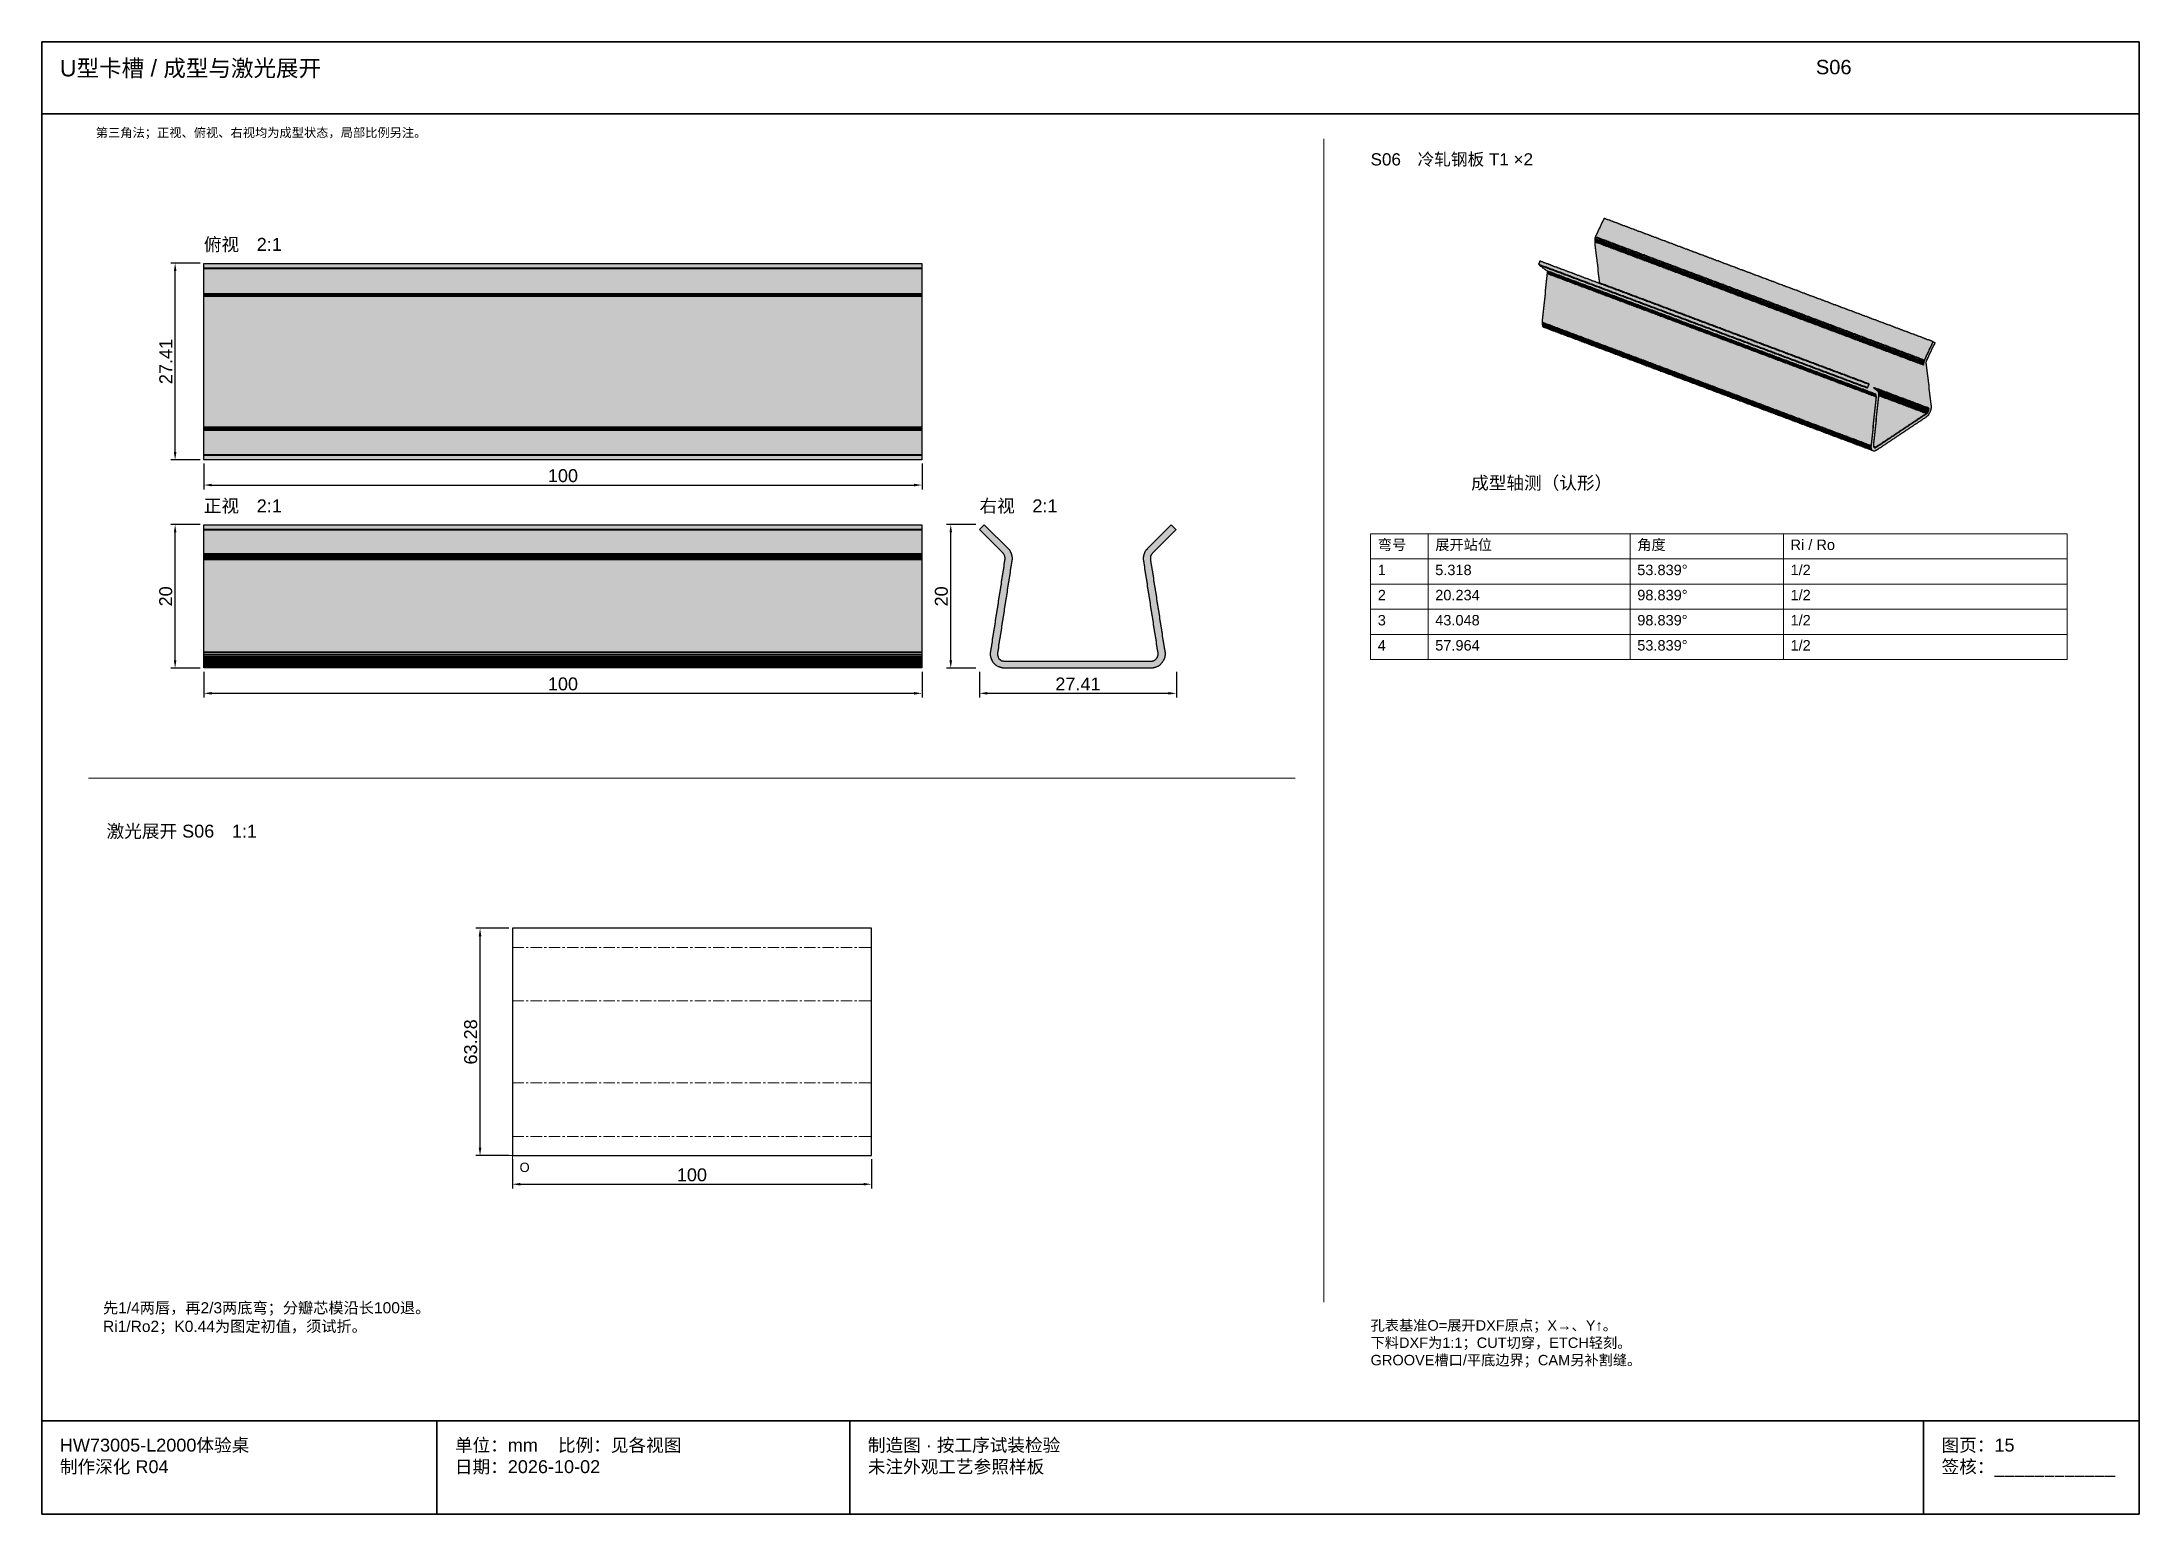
# Model space of a CAD drawing. Header units: millimetres. Extents: x 5 to 252589, y 5 to 415.
# Drawn here: x 168005 to 168589, y 5 to 415 of the extents above; entities that cross this region are included whole.
import ezdxf

# ---------------------------------------------------------------- set-up
doc = ezdxf.new("R2010")
doc.units = ezdxf.units.MM
doc.linetypes.add('CENTER', pattern=[5.08, 3.175, -0.635, 0.635, -0.635])
for name, color, linetype, lineweight in [('CENTER', 8, 'CENTER', 13), ('DIM', 7, 'Continuous', 13), ('FRAME', 7, 'Continuous', 35), ('HATCH', 8, 'Continuous', 9), ('NOTE', 7, 'Continuous', 18), ('OUTLINE', 7, 'Continuous', 25)]:
    doc.layers.add(name, color=color, linetype=linetype, lineweight=lineweight)
doc.styles.add('CN', font='Arial Unicode.ttf')
doc.dimstyles.new('V0_5', dxfattribs={"dimtxt": 3.6, "dimasz": 2.2, "dimexe": 1.2, "dimexo": 1, "dimgap": 0.8, "dimtad": 1, "dimlfac": 0.5, "dimdsep": 46, "dimtxsty": 'CN', "dimcen": 2.5, "dimclrd": 7, "dimclre": 7, "dimclrt": 7, "dimazin": 3, "dimtfac": 1, "dimtmove": 0, "dimatfit": 3})
doc.dimstyles.new('V1', dxfattribs={"dimtxt": 3.6, "dimasz": 2.2, "dimexe": 1.2, "dimexo": 1, "dimgap": 0.8, "dimtad": 1, "dimdsep": 46, "dimtxsty": 'CN', "dimcen": 2.5, "dimclrd": 7, "dimclre": 7, "dimclrt": 7, "dimazin": 3, "dimtfac": 1, "dimtmove": 0, "dimatfit": 3})

msp = doc.modelspace()

# ---------------------------------------------------------------- texts
at = {"layer": 'NOTE', "attachment_point": 1, "style": 'CN'}
for s, insert, char_height, width in [('U型卡槽 / 成型与激光展开', (168010, 410), 4.6, 484), ('S06', (168499, 410), 4, 90), ('第三角法；正视、俯视、右视均为成型状态，局部比例另注。', (168020, 391), 2.5, 360), ('S06\u3000冷轧钢板 T1 ×2', (168375, 384), 3.4, 200), ('俯视\u30002:1', (168050.08578, 360.41422), 3.6, 180), ('成型轴测（认形）', (168403, 294), 3.6, 180), ('正视\u30002:1', (168050.08578, 287.58578), 3.6, 180), ('右视\u30002:1', (168266.08578, 287.58578), 3.6, 180), ('弯号', (168377, 276.4), 2.9, 12), ('展开站位', (168393, 276.4), 2.9, 52.26), ('角度', (168449.26, 276.4), 2.9, 38.68), ('Ri / Ro', (168491.94, 276.4), 2.9, 75.06), ('1', (168377, 269.4), 2.9, 12), ('5.318', (168393, 269.4), 2.9, 52.26), ('53.839°', (168449.26, 269.4), 2.9, 38.68), ('1/2', (168491.94, 269.4), 2.9, 75.06), ('2', (168377, 262.4), 2.9, 12), ('20.234', (168393, 262.4), 2.9, 52.26), ('98.839°', (168449.26, 262.4), 2.9, 38.68), ('1/2', (168491.94, 262.4), 2.9, 75.06), ('3', (168377, 255.4), 2.9, 12), ('43.048', (168393, 255.4), 2.9, 52.26), ('98.839°', (168449.26, 255.4), 2.9, 38.68), ('1/2', (168491.94, 255.4), 2.9, 75.06), ('4', (168377, 248.4), 2.9, 12), ('57.964', (168393, 248.4), 2.9, 52.26), ('53.839°', (168449.26, 248.4), 2.9, 38.68), ('1/2', (168491.94, 248.4), 2.9, 75.06), ('激光展开 S06\u30001:1', (168023, 197), 3.6, 180), ('O', (168138, 102.85924), 2.6, 10), ('先1/4两唇，再2/3两底弯；分瓣芯模沿长100退。\\PRi1/Ro2；K0.44为图定初值，须试折。', (168022, 64), 3.1, 330), ('孔表基准O=展开DXF原点；X→、Y↑。\\P下料DXF为1:1；CUT切穿，ETCH轻刻。\\PGROOVE槽口/平底边界；CAM另补割缝。', (168375, 59), 2.9, 202), ('HW73005-L2000体验桌\\P制作深化 R04', (168010, 26), 3.6, 100), ('单位：mm    比例：见各视图\\P日期：2026-10-02', (168120, 26), 3.6, 105), ('制造图 · 按工序试装检验\\P未注外观工艺参照样板', (168235, 26), 3.6, 289), ('图页：15\\P签核：____________', (168534, 26), 3.6, 55)]:
    msp.add_mtext(s, dxfattribs=dict(at, insert=insert, char_height=char_height, width=width))

# ---------------------------------------------------------------- dimensions: what is measured, and where the dimension line sits
at = {"layer": 'DIM'}
for base, p1, p2, dimstyle in [((168042.08578, 298.58578), (168050.08578, 298.58578), (168050.08578, 353.41422), 'V0_5'), ((168042.08578, 240.58578), (168050.08578, 240.58578), (168050.08578, 280.58578), 'V0_5'), ((168258.08578, 240.58578), (168266.08578, 240.58578), (168266.08578, 280.58578), 'V0_5'), ((168127, 104.85924), (168136, 104.85924), (168136, 168.14076), 'V1')]:
    msp.add_linear_dim(base=base, p1=p1, p2=p2, angle=90, dimstyle=dimstyle, dxfattribs=at).render()
for base, p1, p2, dimstyle in [((168050.08578, 291.58578), (168050.08578, 298.58578), (168250.08578, 298.58578), 'V0_5'), ((168050.08578, 233.58578), (168050.08578, 240.58578), (168250.08578, 240.58578), 'V0_5'), ((168266.08578, 233.58578), (168266.08578, 240.58578), (168320.91422, 240.58578), 'V0_5'), ((168136, 96.85924), (168136, 104.85924), (168236, 104.85924), 'V1')]:
    msp.add_linear_dim(base=base, p1=p1, p2=p2, dimstyle=dimstyle, dxfattribs=at).render()

# ---------------------------------------------------------------- hatches: boundary and pattern name
at = {"layer": 'HATCH', "true_color": 0x627d89}
for points in [[(168531.66667, 331.58333), (168531.58333, 331.5), (168531.58333, 331.41667), (168531.5, 331.33333), (168531.5, 331.25), (168531.25, 330.83333), (168531.25, 330.66667), (168531.16667, 330.58333), (168531.16667, 330.5), (168531.08333, 330.41667), (168531.08333, 330.33333), (168531, 330.25), (168531, 330.16667), (168530.91667, 330.08333), (168530.91667, 330), (168530.83333, 329.91667), (168530.83333, 329.83333), (168530.75, 329.75), (168530.75, 329.66667), (168530.5, 329.25), (168530.5, 329.08333), (168530.41667, 329), (168530.41667, 328.91667), (168530.33333, 328.83333), (168530.33333, 328.75), (168530.25, 328.66667), (168530.25, 328.58333), (168530.16667, 328.5), (168530.16667, 328.41667), (168530.08333, 328.33333), (168530.08333, 328.25), (168530, 328.16667), (168530, 328.08333), (168529.75, 327.66667), (168529.75, 327.5), (168529.66667, 327.41667), (168529.66667, 327.33333), (168529.58333, 327.25), (168529.58333, 327.16667), (168529.5, 327.08333), (168529.5, 327), (168529.25, 326.58333), (168529.25, 326.41667), (168529, 326.41667), (168528.91667, 326.5), (168528.75, 326.5), (168528.5, 326.66667), (168528.33333, 326.66667), (168528.25, 326.75), (168528.08333, 326.75), (168527.83333, 326.91667), (168527.66667, 326.91667), (168527.58333, 327), (168527.41667, 327), (168527.16667, 327.16667), (168527, 327.16667), (168526.91667, 327.25), (168526.75, 327.25), (168526.5, 327.41667), (168526.33333, 327.41667), (168526.25, 327.5), (168526.08333, 327.5), (168525.83333, 327.66667), (168525.66667, 327.66667), (168525.58333, 327.75), (168525.41667, 327.75), (168525.16667, 327.91667), (168525, 327.91667), (168524.91667, 328), (168524.75, 328), (168524.5, 328.16667), (168524.33333, 328.16667), (168524.25, 328.25), (168524.08333, 328.25), (168523.83333, 328.41667), (168523.66667, 328.41667), (168523.58333, 328.5), (168523.41667, 328.5), (168523.16667, 328.66667), (168523, 328.66667), (168522.91667, 328.75), (168522.75, 328.75), (168522.5, 328.91667), (168522.33333, 328.91667), (168522.25, 329), (168522.08333, 329), (168521.83333, 329.16667), (168521.66667, 329.16667), (168521.58333, 329.25), (168521.41667, 329.25), (168521.16667, 329.41667), (168521, 329.41667), (168520.91667, 329.5), (168520.75, 329.5), (168520.5, 329.66667), (168520.33333, 329.66667), (168520.25, 329.75), (168520.08333, 329.75), (168519.83333, 329.91667), (168519.66667, 329.91667), (168519.58333, 330), (168519.41667, 330), (168519.16667, 330.16667), (168519, 330.16667), (168518.91667, 330.25), (168518.75, 330.25), (168518.5, 330.41667), (168518.33333, 330.41667), (168518.25, 330.5), (168518.08333, 330.5), (168517.83333, 330.66667), (168517.66667, 330.66667), (168517.58333, 330.75), (168517.41667, 330.75), (168517.16667, 330.91667), (168517, 330.91667), (168516.91667, 331), (168516.75, 331), (168516.5, 331.16667), (168516.33333, 331.16667), (168516.25, 331.25), (168516.08333, 331.25), (168515.83333, 331.41667), (168515.66667, 331.41667), (168515.58333, 331.5), (168515.41667, 331.5), (168515.16667, 331.66667), (168515, 331.66667), (168514.91667, 331.75), (168514.75, 331.75), (168514.5, 331.91667), (168514.33333, 331.91667), (168514.25, 332), (168514.08333, 332), (168513.83333, 332.16667), (168513.66667, 332.16667), (168513.58333, 332.25), (168513.41667, 332.25), (168513.16667, 332.41667), (168513, 332.41667), (168512.91667, 332.5), (168512.75, 332.5), (168512.5, 332.66667), (168512.33333, 332.66667), (168512.25, 332.75), (168512.08333, 332.75), (168511.83333, 332.91667), (168511.66667, 332.91667), (168511.58333, 333), (168511.41667, 333), (168511.16667, 333.16667), (168511, 333.16667), (168510.91667, 333.25), (168510.75, 333.25), (168510.5, 333.41667), (168510.33333, 333.41667), (168510.25, 333.5), (168510.08333, 333.5), (168509.83333, 333.66667), (168509.66667, 333.66667), (168509.58333, 333.75), (168509.41667, 333.75), (168509.16667, 333.91667), (168509, 333.91667), (168508.91667, 334), (168508.75, 334), (168508.5, 334.16667), (168508.33333, 334.16667), (168508.25, 334.25), (168508.08333, 334.25), (168507.83333, 334.41667), (168507.66667, 334.41667), (168507.58333, 334.5), (168507.41667, 334.5), (168507.16667, 334.66667), (168507, 334.66667), (168506.91667, 334.75), (168506.75, 334.75), (168506.5, 334.91667), (168506.33333, 334.91667), (168506.25, 335), (168506.08333, 335), (168505.83333, 335.16667), (168505.66667, 335.16667), (168505.58333, 335.25), (168505.41667, 335.25), (168505.16667, 335.41667), (168505, 335.41667), (168504.91667, 335.5), (168504.75, 335.5), (168504.5, 335.66667), (168504.33333, 335.66667), (168504.25, 335.75), (168504.08333, 335.75), (168503.83333, 335.91667), (168503.66667, 335.91667), (168503.58333, 336), (168503.41667, 336), (168503.16667, 336.16667), (168503, 336.16667), (168502.91667, 336.25), (168502.75, 336.25), (168502.5, 336.41667), (168502.33333, 336.41667), (168502.25, 336.5), (168502.08333, 336.5), (168501.83333, 336.66667), (168501.66667, 336.66667), (168501.58333, 336.75), (168501.41667, 336.75), (168501.16667, 336.91667), (168501, 336.91667), (168500.91667, 337), (168500.75, 337), (168500.5, 337.16667), (168500.33333, 337.16667), (168500.25, 337.25), (168500.08333, 337.25), (168499.83333, 337.41667), (168499.66667, 337.41667), (168499.58333, 337.5), (168499.41667, 337.5), (168499.16667, 337.66667), (168499, 337.66667), (168498.91667, 337.75), (168498.75, 337.75), (168498.5, 337.91667), (168498.33333, 337.91667), (168498.25, 338), (168498.08333, 338), (168497.83333, 338.16667), (168497.66667, 338.16667), (168497.58333, 338.25), (168497.41667, 338.25), (168497.16667, 338.41667), (168497, 338.41667), (168496.91667, 338.5), (168496.75, 338.5), (168496.5, 338.66667), (168496.33333, 338.66667), (168496.25, 338.75), (168496.08333, 338.75), (168495.83333, 338.91667), (168495.66667, 338.91667), (168495.58333, 339), (168495.41667, 339), (168495.16667, 339.16667), (168495, 339.16667), (168494.91667, 339.25), (168494.75, 339.25), (168494.5, 339.41667), (168494.33333, 339.41667), (168494.25, 339.5), (168494.08333, 339.5), (168493.83333, 339.66667), (168493.66667, 339.66667), (168493.58333, 339.75), (168493.41667, 339.75), (168493.16667, 339.91667), (168493, 339.91667), (168492.91667, 340), (168492.75, 340), (168492.5, 340.16667), (168492.33333, 340.16667), (168492.25, 340.25), (168492.08333, 340.25), (168491.83333, 340.41667), (168491.66667, 340.41667), (168491.58333, 340.5), (168491.41667, 340.5), (168491.16667, 340.66667), (168491, 340.66667), (168490.91667, 340.75), (168490.75, 340.75), (168490.5, 340.91667), (168490.33333, 340.91667), (168490.25, 341), (168490.08333, 341), (168489.83333, 341.16667), (168489.66667, 341.16667), (168489.58333, 341.25), (168489.41667, 341.25), (168489.16667, 341.41667), (168489, 341.41667), (168488.91667, 341.5), (168488.75, 341.5), (168488.5, 341.66667), (168488.33333, 341.66667), (168488.25, 341.75), (168488.08333, 341.75), (168487.83333, 341.91667), (168487.66667, 341.91667), (168487.58333, 342), (168487.41667, 342), (168487.16667, 342.16667), (168487, 342.16667), (168486.91667, 342.25), (168486.75, 342.25), (168486.5, 342.41667), (168486.33333, 342.41667), (168486.25, 342.5), (168486.08333, 342.5), (168485.83333, 342.66667), (168485.66667, 342.66667), (168485.58333, 342.75), (168485.41667, 342.75), (168485.16667, 342.91667), (168485, 342.91667), (168484.91667, 343), (168484.75, 343), (168484.5, 343.16667), (168484.33333, 343.16667), (168484.25, 343.25), (168484.08333, 343.25), (168483.83333, 343.41667), (168483.66667, 343.41667), (168483.58333, 343.5), (168483.41667, 343.5), (168483.16667, 343.66667), (168483, 343.66667), (168482.91667, 343.75), (168482.75, 343.75), (168482.5, 343.91667), (168482.33333, 343.91667), (168482.25, 344), (168482.08333, 344), (168481.83333, 344.16667), (168481.66667, 344.16667), (168481.58333, 344.25), (168481.41667, 344.25), (168481.16667, 344.41667), (168481, 344.41667), (168480.91667, 344.5), (168480.75, 344.5), (168480.5, 344.66667), (168480.33333, 344.66667), (168480.25, 344.75), (168480.08333, 344.75), (168479.83333, 344.91667), (168479.66667, 344.91667), (168479.58333, 345), (168479.41667, 345), (168479.16667, 345.16667), (168479, 345.16667), (168478.91667, 345.25), (168478.75, 345.25), (168478.5, 345.41667), (168478.33333, 345.41667), (168478.25, 345.5), (168478.08333, 345.5), (168477.83333, 345.66667), (168477.66667, 345.66667), (168477.58333, 345.75), (168477.41667, 345.75), (168477.16667, 345.91667), (168477, 345.91667), (168476.91667, 346), (168476.75, 346), (168476.5, 346.16667), (168476.33333, 346.16667), (168476.25, 346.25), (168476.08333, 346.25), (168475.83333, 346.41667), (168475.66667, 346.41667), (168475.58333, 346.5), (168475.41667, 346.5), (168475.16667, 346.66667), (168475, 346.66667), (168474.91667, 346.75), (168474.75, 346.75), (168474.5, 346.91667), (168474.33333, 346.91667), (168474.25, 347), (168474.08333, 347), (168473.83333, 347.16667), (168473.66667, 347.16667), (168473.58333, 347.25), (168473.41667, 347.25), (168473.16667, 347.41667), (168473, 347.41667), (168472.91667, 347.5), (168472.75, 347.5), (168472.5, 347.66667), (168472.33333, 347.66667), (168472.25, 347.75), (168472.08333, 347.75), (168471.83333, 347.91667), (168471.66667, 347.91667), (168471.58333, 348), (168471.41667, 348), (168471.16667, 348.16667), (168471, 348.16667), (168470.91667, 348.25), (168470.75, 348.25), (168470.5, 348.41667), (168470.33333, 348.41667), (168470.25, 348.5), (168470.08333, 348.5), (168469.83333, 348.66667), (168469.66667, 348.66667), (168469.58333, 348.75), (168469.41667, 348.75), (168469.16667, 348.91667), (168469, 348.91667), (168468.91667, 349), (168468.75, 349), (168468.5, 349.16667), (168468.33333, 349.16667), (168468.25, 349.25), (168468.08333, 349.25), (168467.83333, 349.41667), (168467.66667, 349.41667), (168467.58333, 349.5), (168467.41667, 349.5), (168467.16667, 349.66667), (168467, 349.66667), (168466.91667, 349.75), (168466.75, 349.75), (168466.5, 349.91667), (168466.33333, 349.91667), (168466.25, 350), (168466.08333, 350), (168465.83333, 350.16667), (168465.66667, 350.16667), (168465.58333, 350.25), (168465.41667, 350.25), (168465.16667, 350.41667), (168465, 350.41667), (168464.91667, 350.5), (168464.75, 350.5), (168464.5, 350.66667), (168464.33333, 350.66667), (168464.25, 350.75), (168464.08333, 350.75), (168463.83333, 350.91667), (168463.66667, 350.91667), (168463.58333, 351), (168463.41667, 351), (168463.16667, 351.16667), (168463, 351.16667), (168462.91667, 351.25), (168462.75, 351.25), (168462.5, 351.41667), (168462.33333, 351.41667), (168462.25, 351.5), (168462.08333, 351.5), (168461.83333, 351.66667), (168461.66667, 351.66667), (168461.58333, 351.75), (168461.41667, 351.75), (168461.16667, 351.91667), (168461, 351.91667), (168460.91667, 352), (168460.75, 352), (168460.5, 352.16667), (168460.33333, 352.16667), (168460.25, 352.25), (168460.08333, 352.25), (168459.83333, 352.41667), (168459.66667, 352.41667), (168459.58333, 352.5), (168459.41667, 352.5), (168459.16667, 352.66667), (168459, 352.66667), (168458.91667, 352.75), (168458.75, 352.75), (168458.5, 352.91667), (168458.33333, 352.91667), (168458.25, 353), (168458.08333, 353), (168457.83333, 353.16667), (168457.66667, 353.16667), (168457.58333, 353.25), (168457.41667, 353.25), (168457.16667, 353.41667), (168457, 353.41667), (168456.91667, 353.5), (168456.75, 353.5), (168456.5, 353.66667), (168456.33333, 353.66667), (168456.25, 353.75), (168456.08333, 353.75), (168455.83333, 353.91667), (168455.66667, 353.91667), (168455.58333, 354), (168455.41667, 354), (168455.16667, 354.16667), (168455, 354.16667), (168454.91667, 354.25), (168454.75, 354.25), (168454.5, 354.41667), (168454.33333, 354.41667), (168454.25, 354.5), (168454.08333, 354.5), (168453.83333, 354.66667), (168453.66667, 354.66667), (168453.58333, 354.75), (168453.41667, 354.75), (168453.16667, 354.91667), (168453, 354.91667), (168452.91667, 355), (168452.75, 355), (168452.5, 355.16667), (168452.33333, 355.16667), (168452.25, 355.25), (168452.08333, 355.25), (168451.83333, 355.41667), (168451.66667, 355.41667), (168451.58333, 355.5), (168451.41667, 355.5), (168451.16667, 355.66667), (168451, 355.66667), (168450.91667, 355.75), (168450.75, 355.75), (168450.5, 355.91667), (168450.33333, 355.91667), (168450.25, 356), (168450.08333, 356), (168449.83333, 356.16667), (168449.66667, 356.16667), (168449.58333, 356.25), (168449.41667, 356.25), (168449.16667, 356.41667), (168449, 356.41667), (168448.91667, 356.5), (168448.75, 356.5), (168448.5, 356.66667), (168448.33333, 356.66667), (168448.25, 356.75), (168448.08333, 356.75), (168447.83333, 356.91667), (168447.66667, 356.91667), (168447.58333, 357), (168447.41667, 357), (168447.16667, 357.16667), (168447, 357.16667), (168446.91667, 357.25), (168446.75, 357.25), (168446.5, 357.41667), (168446.33333, 357.41667), (168446.25, 357.5), (168446.08333, 357.5), (168445.83333, 357.66667), (168445.66667, 357.66667), (168445.58333, 357.75), (168445.41667, 357.75), (168445.16667, 357.91667), (168445, 357.91667), (168444.91667, 358), (168444.75, 358), (168444.5, 358.16667), (168444.33333, 358.16667), (168444.25, 358.25), (168444.08333, 358.25), (168443.83333, 358.41667), (168443.66667, 358.41667), (168443.58333, 358.5), (168443.41667, 358.5), (168443.16667, 358.66667), (168443, 358.66667), (168442.91667, 358.75), (168442.75, 358.75), (168442.5, 358.91667), (168442.33333, 358.91667), (168442.25, 359), (168442.08333, 359), (168441.83333, 359.16667), (168441.66667, 359.16667), (168441.58333, 359.25), (168441.41667, 359.25), (168441.16667, 359.41667), (168441, 359.41667), (168440.91667, 359.5), (168440.75, 359.5), (168440.5, 359.66667), (168440.33333, 359.66667), (168440.25, 359.75), (168440.08333, 359.75), (168439.83333, 359.91667), (168439.66667, 359.91667), (168439.58333, 360), (168439.41667, 360), (168439.16667, 360.16667), (168439, 360.16667), (168438.91667, 360.25), (168438.75, 360.25), (168438.5, 360.41667), (168438.33333, 360.41667), (168438.25, 360.5), (168438.08333, 360.5), (168437.83333, 360.66667), (168437.66667, 360.66667), (168437.66667, 360.75), (168437.75, 360.83333), (168437.75, 361), (168437.83333, 361.08333), (168437.83333, 361.16667), (168437.91667, 361.25), (168437.91667, 361.33333), (168438, 361.41667), (168438, 361.5), (168438.25, 361.91667), (168438.25, 362.08333), (168438.33333, 362.16667), (168438.33333, 362.25), (168438.41667, 362.33333), (168438.41667, 362.41667), (168438.5, 362.5), (168438.5, 362.58333), (168438.58333, 362.66667), (168438.58333, 362.75), (168438.66667, 362.83333), (168438.66667, 362.91667), (168438.75, 363), (168438.75, 363.08333), (168439, 363.5), (168439, 363.66667), (168439.08333, 363.75), (168439.08333, 363.83333), (168439.16667, 363.91667), (168439.16667, 364), (168439.25, 364.08333), (168439.25, 364.16667), (168439.33333, 364.25), (168439.33333, 364.33333), (168439.41667, 364.41667), (168439.41667, 364.5), (168439.5, 364.58333), (168439.5, 364.66667), (168439.75, 365.08333), (168439.75, 365.25), (168439.83333, 365.33333), (168439.83333, 365.41667), (168439.91667, 365.5), (168439.91667, 365.58333), (168440, 365.66667), (168440.08333, 365.91667), (168440.16667, 365.91667), (168440.25, 365.83333), (168440.41667, 365.83333), (168440.66667, 365.66667), (168440.83333, 365.66667), (168440.91667, 365.58333), (168441.08333, 365.58333), (168441.33333, 365.41667), (168441.5, 365.41667), (168441.58333, 365.33333), (168441.75, 365.33333), (168442, 365.16667), (168442.16667, 365.16667), (168442.25, 365.08333), (168442.41667, 365.08333), (168442.66667, 364.91667), (168442.83333, 364.91667), (168442.91667, 364.83333), (168443.08333, 364.83333), (168443.33333, 364.66667), (168443.5, 364.66667), (168443.58333, 364.58333), (168443.75, 364.58333), (168444, 364.41667), (168444.16667, 364.41667), (168444.25, 364.33333), (168444.41667, 364.33333), (168444.66667, 364.16667), (168444.83333, 364.16667), (168444.91667, 364.08333), (168445.08333, 364.08333), (168445.33333, 363.91667), (168445.5, 363.91667), (168445.58333, 363.83333), (168445.75, 363.83333), (168446, 363.66667), (168446.16667, 363.66667), (168446.25, 363.58333), (168446.41667, 363.58333), (168446.66667, 363.41667), (168446.83333, 363.41667), (168446.91667, 363.33333), (168447.08333, 363.33333), (168447.33333, 363.16667), (168447.5, 363.16667), (168447.58333, 363.08333), (168447.75, 363.08333), (168448, 362.91667), (168448.16667, 362.91667), (168448.25, 362.83333), (168448.41667, 362.83333), (168448.66667, 362.66667), (168448.83333, 362.66667), (168448.91667, 362.58333), (168449.08333, 362.58333), (168449.33333, 362.41667), (168449.5, 362.41667), (168449.58333, 362.33333), (168449.75, 362.33333), (168450, 362.16667), (168450.16667, 362.16667), (168450.25, 362.08333), (168450.41667, 362.08333), (168450.66667, 361.91667), (168450.83333, 361.91667), (168450.91667, 361.83333), (168451.08333, 361.83333), (168451.33333, 361.66667), (168451.5, 361.66667), (168451.58333, 361.58333), (168451.75, 361.58333), (168452, 361.41667), (168452.16667, 361.41667), (168452.25, 361.33333), (168452.41667, 361.33333), (168452.66667, 361.16667), (168452.83333, 361.16667), (168452.91667, 361.08333), (168453.08333, 361.08333), (168453.33333, 360.91667), (168453.5, 360.91667), (168453.58333, 360.83333), (168453.75, 360.83333), (168454, 360.66667), (168454.16667, 360.66667), (168454.25, 360.58333), (168454.41667, 360.58333), (168454.66667, 360.41667), (168454.83333, 360.41667), (168454.91667, 360.33333), (168455.08333, 360.33333), (168455.33333, 360.16667), (168455.5, 360.16667), (168455.58333, 360.08333), (168455.75, 360.08333), (168456, 359.91667), (168456.16667, 359.91667), (168456.25, 359.83333), (168456.41667, 359.83333), (168456.66667, 359.66667), (168456.83333, 359.66667), (168456.91667, 359.58333), (168457.08333, 359.58333), (168457.33333, 359.41667), (168457.5, 359.41667), (168457.58333, 359.33333), (168457.75, 359.33333), (168458, 359.16667), (168458.16667, 359.16667), (168458.25, 359.08333), (168458.41667, 359.08333), (168458.66667, 358.91667), (168458.83333, 358.91667), (168458.91667, 358.83333), (168459.08333, 358.83333), (168459.33333, 358.66667), (168459.5, 358.66667), (168459.58333, 358.58333), (168459.75, 358.58333), (168460, 358.41667), (168460.16667, 358.41667), (168460.25, 358.33333), (168460.41667, 358.33333), (168460.66667, 358.16667), (168460.83333, 358.16667), (168460.91667, 358.08333), (168461.08333, 358.08333), (168461.33333, 357.91667), (168461.5, 357.91667), (168461.58333, 357.83333), (168461.75, 357.83333), (168462, 357.66667), (168462.16667, 357.66667), (168462.25, 357.58333), (168462.41667, 357.58333), (168462.66667, 357.41667), (168462.83333, 357.41667), (168462.91667, 357.33333), (168463.08333, 357.33333), (168463.33333, 357.16667), (168463.5, 357.16667), (168463.58333, 357.08333), (168463.75, 357.08333), (168464, 356.91667), (168464.16667, 356.91667), (168464.25, 356.83333), (168464.41667, 356.83333), (168464.66667, 356.66667), (168464.83333, 356.66667), (168464.91667, 356.58333), (168465.08333, 356.58333), (168465.33333, 356.41667), (168465.5, 356.41667), (168465.58333, 356.33333), (168465.75, 356.33333), (168466, 356.16667), (168466.16667, 356.16667), (168466.25, 356.08333), (168466.41667, 356.08333), (168466.66667, 355.91667), (168466.83333, 355.91667), (168466.91667, 355.83333), (168467.08333, 355.83333), (168467.33333, 355.66667), (168467.5, 355.66667), (168467.58333, 355.58333), (168467.75, 355.58333), (168468, 355.41667), (168468.16667, 355.41667), (168468.25, 355.33333), (168468.41667, 355.33333), (168468.66667, 355.16667), (168468.83333, 355.16667), (168468.91667, 355.08333), (168469.08333, 355.08333), (168469.33333, 354.91667), (168469.5, 354.91667), (168469.58333, 354.83333), (168469.75, 354.83333), (168470, 354.66667), (168470.16667, 354.66667), (168470.25, 354.58333), (168470.41667, 354.58333), (168470.66667, 354.41667), (168470.83333, 354.41667), (168470.91667, 354.33333), (168471.08333, 354.33333), (168471.33333, 354.16667), (168471.5, 354.16667), (168471.58333, 354.08333), (168471.75, 354.08333), (168472, 353.91667), (168472.16667, 353.91667), (168472.25, 353.83333), (168472.41667, 353.83333), (168472.66667, 353.66667), (168472.83333, 353.66667), (168472.91667, 353.58333), (168473.08333, 353.58333), (168473.33333, 353.41667), (168473.5, 353.41667), (168473.58333, 353.33333), (168473.75, 353.33333), (168474, 353.16667), (168474.16667, 353.16667), (168474.25, 353.08333), (168474.41667, 353.08333), (168474.66667, 352.91667), (168474.83333, 352.91667), (168474.91667, 352.83333), (168475.08333, 352.83333), (168475.33333, 352.66667), (168475.5, 352.66667), (168475.58333, 352.58333), (168475.75, 352.58333), (168476, 352.41667), (168476.16667, 352.41667), (168476.25, 352.33333), (168476.41667, 352.33333), (168476.66667, 352.16667), (168476.83333, 352.16667), (168476.91667, 352.08333), (168477.08333, 352.08333), (168477.33333, 351.91667), (168477.5, 351.91667), (168477.58333, 351.83333), (168477.75, 351.83333), (168478, 351.66667), (168478.16667, 351.66667), (168478.25, 351.58333), (168478.41667, 351.58333), (168478.66667, 351.41667), (168478.83333, 351.41667), (168478.91667, 351.33333), (168479.08333, 351.33333), (168479.33333, 351.16667), (168479.5, 351.16667), (168479.58333, 351.08333), (168479.75, 351.08333), (168480, 350.91667), (168480.16667, 350.91667), (168480.25, 350.83333), (168480.41667, 350.83333), (168480.66667, 350.66667), (168480.83333, 350.66667), (168480.91667, 350.58333), (168481.08333, 350.58333), (168481.33333, 350.41667), (168481.5, 350.41667), (168481.58333, 350.33333), (168481.75, 350.33333), (168482, 350.16667), (168482.16667, 350.16667), (168482.25, 350.08333), (168482.41667, 350.08333), (168482.66667, 349.91667), (168482.83333, 349.91667), (168482.91667, 349.83333), (168483.08333, 349.83333), (168483.33333, 349.66667), (168483.5, 349.66667), (168483.58333, 349.58333), (168483.75, 349.58333), (168484, 349.41667), (168484.16667, 349.41667), (168484.25, 349.33333), (168484.41667, 349.33333), (168484.66667, 349.16667), (168484.83333, 349.16667), (168484.91667, 349.08333), (168485.08333, 349.08333), (168485.33333, 348.91667), (168485.5, 348.91667), (168485.58333, 348.83333), (168485.75, 348.83333), (168486, 348.66667), (168486.16667, 348.66667), (168486.25, 348.58333), (168486.41667, 348.58333), (168486.66667, 348.41667), (168486.83333, 348.41667), (168486.91667, 348.33333), (168487.08333, 348.33333), (168487.33333, 348.16667), (168487.5, 348.16667), (168487.58333, 348.08333), (168487.75, 348.08333), (168488, 347.91667), (168488.16667, 347.91667), (168488.25, 347.83333), (168488.41667, 347.83333), (168488.66667, 347.66667), (168488.83333, 347.66667), (168488.91667, 347.58333), (168489.08333, 347.58333), (168489.33333, 347.41667), (168489.5, 347.41667), (168489.58333, 347.33333), (168489.75, 347.33333), (168490, 347.16667), (168490.16667, 347.16667), (168490.25, 347.08333), (168490.41667, 347.08333), (168490.66667, 346.91667), (168490.83333, 346.91667), (168490.91667, 346.83333), (168491.08333, 346.83333), (168491.33333, 346.66667), (168491.5, 346.66667), (168491.58333, 346.58333), (168491.75, 346.58333), (168492, 346.41667), (168492.16667, 346.41667), (168492.25, 346.33333), (168492.41667, 346.33333), (168492.66667, 346.16667), (168492.83333, 346.16667), (168492.91667, 346.08333), (168493.08333, 346.08333), (168493.33333, 345.91667), (168493.5, 345.91667), (168493.58333, 345.83333), (168493.75, 345.83333), (168494, 345.66667), (168494.16667, 345.66667), (168494.25, 345.58333), (168494.41667, 345.58333), (168494.66667, 345.41667), (168494.83333, 345.41667), (168494.91667, 345.33333), (168495.08333, 345.33333), (168495.33333, 345.16667), (168495.5, 345.16667), (168495.58333, 345.08333), (168495.75, 345.08333), (168496, 344.91667), (168496.16667, 344.91667), (168496.25, 344.83333), (168496.41667, 344.83333), (168496.66667, 344.66667), (168496.83333, 344.66667), (168496.91667, 344.58333), (168497.08333, 344.58333), (168497.33333, 344.41667), (168497.5, 344.41667), (168497.58333, 344.33333), (168497.75, 344.33333), (168498, 344.16667), (168498.16667, 344.16667), (168498.25, 344.08333), (168498.41667, 344.08333), (168498.66667, 343.91667), (168498.83333, 343.91667), (168498.91667, 343.83333), (168499.08333, 343.83333), (168499.33333, 343.66667), (168499.5, 343.66667), (168499.58333, 343.58333), (168499.75, 343.58333), (168500, 343.41667), (168500.16667, 343.41667), (168500.25, 343.33333), (168500.41667, 343.33333), (168500.66667, 343.16667), (168500.83333, 343.16667), (168500.91667, 343.08333), (168501.08333, 343.08333), (168501.33333, 342.91667), (168501.5, 342.91667), (168501.58333, 342.83333), (168501.75, 342.83333), (168502, 342.66667), (168502.16667, 342.66667), (168502.25, 342.58333), (168502.41667, 342.58333), (168502.66667, 342.41667), (168502.83333, 342.41667), (168502.91667, 342.33333), (168503.08333, 342.33333), (168503.33333, 342.16667), (168503.5, 342.16667), (168503.58333, 342.08333), (168503.75, 342.08333), (168504, 341.91667), (168504.16667, 341.91667), (168504.25, 341.83333), (168504.41667, 341.83333), (168504.66667, 341.66667), (168504.83333, 341.66667), (168504.91667, 341.58333), (168505.08333, 341.58333), (168505.33333, 341.41667), (168505.5, 341.41667), (168505.58333, 341.33333), (168505.75, 341.33333), (168506, 341.16667), (168506.16667, 341.16667), (168506.25, 341.08333), (168506.41667, 341.08333), (168506.66667, 340.91667), (168506.83333, 340.91667), (168506.91667, 340.83333), (168507.08333, 340.83333), (168507.33333, 340.66667), (168507.5, 340.66667), (168507.58333, 340.58333), (168507.75, 340.58333), (168508, 340.41667), (168508.16667, 340.41667), (168508.25, 340.33333), (168508.41667, 340.33333), (168508.66667, 340.16667), (168508.83333, 340.16667), (168508.91667, 340.08333), (168509.08333, 340.08333), (168509.33333, 339.91667), (168509.5, 339.91667), (168509.58333, 339.83333), (168509.75, 339.83333), (168510, 339.66667), (168510.16667, 339.66667), (168510.25, 339.58333), (168510.41667, 339.58333), (168510.66667, 339.41667), (168510.83333, 339.41667), (168510.91667, 339.33333), (168511.08333, 339.33333), (168511.33333, 339.16667), (168511.5, 339.16667), (168511.58333, 339.08333), (168511.75, 339.08333), (168512, 338.91667), (168512.16667, 338.91667), (168512.25, 338.83333), (168512.41667, 338.83333), (168512.66667, 338.66667), (168512.83333, 338.66667), (168512.91667, 338.58333), (168513.08333, 338.58333), (168513.33333, 338.41667), (168513.5, 338.41667), (168513.58333, 338.33333), (168513.75, 338.33333), (168514, 338.16667), (168514.16667, 338.16667), (168514.25, 338.08333), (168514.41667, 338.08333), (168514.66667, 337.91667), (168514.83333, 337.91667), (168514.91667, 337.83333), (168515.08333, 337.83333), (168515.33333, 337.66667), (168515.5, 337.66667), (168515.58333, 337.58333), (168515.75, 337.58333), (168516, 337.41667), (168516.16667, 337.41667), (168516.25, 337.33333), (168516.41667, 337.33333), (168516.66667, 337.16667), (168516.83333, 337.16667), (168516.91667, 337.08333), (168517.08333, 337.08333), (168517.33333, 336.91667), (168517.5, 336.91667), (168517.58333, 336.83333), (168517.75, 336.83333), (168518, 336.66667), (168518.16667, 336.66667), (168518.25, 336.58333), (168518.41667, 336.58333), (168518.66667, 336.41667), (168518.83333, 336.41667), (168518.91667, 336.33333), (168519.08333, 336.33333), (168519.33333, 336.16667), (168519.5, 336.16667), (168519.58333, 336.08333), (168519.75, 336.08333), (168520, 335.91667), (168520.16667, 335.91667), (168520.25, 335.83333), (168520.41667, 335.83333), (168520.66667, 335.66667), (168520.83333, 335.66667), (168520.91667, 335.58333), (168521.08333, 335.58333), (168521.33333, 335.41667), (168521.5, 335.41667), (168521.58333, 335.33333), (168521.75, 335.33333), (168522, 335.16667), (168522.16667, 335.16667), (168522.25, 335.08333), (168522.41667, 335.08333), (168522.66667, 334.91667), (168522.83333, 334.91667), (168522.91667, 334.83333), (168523.08333, 334.83333), (168523.33333, 334.66667), (168523.5, 334.66667), (168523.58333, 334.58333), (168523.75, 334.58333), (168524, 334.41667), (168524.16667, 334.41667), (168524.25, 334.33333), (168524.41667, 334.33333), (168524.66667, 334.16667), (168524.83333, 334.16667), (168524.91667, 334.08333), (168525.08333, 334.08333), (168525.33333, 333.91667), (168525.5, 333.91667), (168525.58333, 333.83333), (168525.75, 333.83333), (168526, 333.66667), (168526.16667, 333.66667), (168526.25, 333.58333), (168526.41667, 333.58333), (168526.66667, 333.41667), (168526.83333, 333.41667), (168526.91667, 333.33333), (168527.08333, 333.33333), (168527.33333, 333.16667), (168527.5, 333.16667), (168527.58333, 333.08333), (168527.75, 333.08333), (168528, 332.91667), (168528.16667, 332.91667), (168528.25, 332.83333), (168528.41667, 332.83333), (168528.66667, 332.66667), (168528.83333, 332.66667), (168528.91667, 332.58333), (168529.08333, 332.58333), (168529.33333, 332.41667), (168529.5, 332.41667), (168529.58333, 332.33333), (168529.75, 332.33333), (168530, 332.16667), (168530.16667, 332.16667), (168530.25, 332.08333), (168530.41667, 332.08333), (168530.66667, 331.91667), (168530.83333, 331.91667), (168530.91667, 331.83333), (168531.08333, 331.83333), (168531.33333, 331.66667), (168531.5, 331.66667), (168531.58333, 331.58333)], [(168050.08578, 344.83578), (168050.08578, 351.91911), (168250.00245, 351.91911), (168250.00245, 344.83578)], [(168513.75, 319.58333), (168513.66667, 319.5), (168513.66667, 319.41667), (168513.5, 319.16667), (168513.5, 319), (168513.33333, 318.75), (168513.16667, 318.75), (168513.08333, 318.83333), (168512.91667, 318.83333), (168512.66667, 319), (168512.5, 319), (168512.41667, 319.08333), (168512.25, 319.08333), (168512, 319.25), (168511.83333, 319.25), (168511.75, 319.33333), (168511.58333, 319.33333), (168511.33333, 319.5), (168511.16667, 319.5), (168511.08333, 319.58333), (168510.91667, 319.58333), (168510.66667, 319.75), (168510.5, 319.75), (168510.41667, 319.83333), (168510.25, 319.83333), (168510, 320), (168509.83333, 320), (168509.75, 320.08333), (168509.58333, 320.08333), (168509.33333, 320.25), (168509.16667, 320.25), (168509.08333, 320.33333), (168508.91667, 320.33333), (168508.66667, 320.5), (168508.5, 320.5), (168508.41667, 320.58333), (168508.25, 320.58333), (168508, 320.75), (168507.83333, 320.75), (168507.75, 320.83333), (168507.58333, 320.83333), (168507.33333, 321), (168507.16667, 321), (168507.08333, 321.08333), (168506.91667, 321.08333), (168506.66667, 321.25), (168506.5, 321.25), (168506.41667, 321.33333), (168506.25, 321.33333), (168506, 321.5), (168505.83333, 321.5), (168505.75, 321.58333), (168505.58333, 321.58333), (168505.33333, 321.75), (168505.16667, 321.75), (168505.08333, 321.83333), (168504.91667, 321.83333), (168504.66667, 322), (168504.5, 322), (168504.41667, 322.08333), (168504.25, 322.08333), (168504, 322.25), (168503.83333, 322.25), (168503.75, 322.33333), (168503.58333, 322.33333), (168503.33333, 322.5), (168503.16667, 322.5), (168503.08333, 322.58333), (168502.91667, 322.58333), (168502.66667, 322.75), (168502.5, 322.75), (168502.41667, 322.83333), (168502.25, 322.83333), (168502, 323), (168501.83333, 323), (168501.75, 323.08333), (168501.58333, 323.08333), (168501.33333, 323.25), (168501.16667, 323.25), (168501.08333, 323.33333), (168500.91667, 323.33333), (168500.66667, 323.5), (168500.5, 323.5), (168500.41667, 323.58333), (168500.25, 323.58333), (168500, 323.75), (168499.83333, 323.75), (168499.75, 323.83333), (168499.58333, 323.83333), (168499.33333, 324), (168499.16667, 324), (168499.08333, 324.08333), (168498.91667, 324.08333), (168498.66667, 324.25), (168498.5, 324.25), (168498.41667, 324.33333), (168498.25, 324.33333), (168498, 324.5), (168497.83333, 324.5), (168497.75, 324.58333), (168497.58333, 324.58333), (168497.33333, 324.75), (168497.16667, 324.75), (168497.08333, 324.83333), (168496.91667, 324.83333), (168496.66667, 325), (168496.5, 325), (168496.41667, 325.08333), (168496.25, 325.08333), (168496, 325.25), (168495.83333, 325.25), (168495.75, 325.33333), (168495.58333, 325.33333), (168495.33333, 325.5), (168495.16667, 325.5), (168495.08333, 325.58333), (168494.91667, 325.58333), (168494.66667, 325.75), (168494.5, 325.75), (168494.41667, 325.83333), (168494.25, 325.83333), (168494, 326), (168493.83333, 326), (168493.75, 326.08333), (168493.58333, 326.08333), (168493.33333, 326.25), (168493.16667, 326.25), (168493.08333, 326.33333), (168492.91667, 326.33333), (168492.66667, 326.5), (168492.5, 326.5), (168492.41667, 326.58333), (168492.25, 326.58333), (168492, 326.75), (168491.83333, 326.75), (168491.75, 326.83333), (168491.58333, 326.83333), (168491.33333, 327), (168491.16667, 327), (168491.08333, 327.08333), (168490.91667, 327.08333), (168490.66667, 327.25), (168490.5, 327.25), (168490.41667, 327.33333), (168490.25, 327.33333), (168490, 327.5), (168489.83333, 327.5), (168489.75, 327.58333), (168489.58333, 327.58333), (168489.33333, 327.75), (168489.16667, 327.75), (168489.08333, 327.83333), (168488.91667, 327.83333), (168488.66667, 328), (168488.5, 328), (168488.41667, 328.08333), (168488.25, 328.08333), (168488, 328.25), (168487.83333, 328.25), (168487.75, 328.33333), (168487.58333, 328.33333), (168487.33333, 328.5), (168487.16667, 328.5), (168487.08333, 328.58333), (168486.91667, 328.58333), (168486.66667, 328.75), (168486.5, 328.75), (168486.41667, 328.83333), (168486.25, 328.83333), (168486, 329), (168485.83333, 329), (168485.75, 329.08333), (168485.58333, 329.08333), (168485.33333, 329.25), (168485.16667, 329.25), (168485.08333, 329.33333), (168484.91667, 329.33333), (168484.66667, 329.5), (168484.5, 329.5), (168484.41667, 329.58333), (168484.25, 329.58333), (168484, 329.75), (168483.83333, 329.75), (168483.75, 329.83333), (168483.58333, 329.83333), (168483.33333, 330), (168483.16667, 330), (168483.08333, 330.08333), (168482.91667, 330.08333), (168482.66667, 330.25), (168482.5, 330.25), (168482.41667, 330.33333), (168482.25, 330.33333), (168482, 330.5), (168481.83333, 330.5), (168481.75, 330.58333), (168481.58333, 330.58333), (168481.33333, 330.75), (168481.16667, 330.75), (168481.08333, 330.83333), (168480.91667, 330.83333), (168480.66667, 331), (168480.5, 331), (168480.41667, 331.08333), (168480.25, 331.08333), (168480, 331.25), (168479.83333, 331.25), (168479.75, 331.33333), (168479.58333, 331.33333), (168479.33333, 331.5), (168479.16667, 331.5), (168479.08333, 331.58333), (168478.91667, 331.58333), (168478.66667, 331.75), (168478.5, 331.75), (168478.41667, 331.83333), (168478.25, 331.83333), (168478, 332), (168477.83333, 332), (168477.75, 332.08333), (168477.58333, 332.08333), (168477.33333, 332.25), (168477.16667, 332.25), (168477.08333, 332.33333), (168476.91667, 332.33333), (168476.66667, 332.5), (168476.5, 332.5), (168476.41667, 332.58333), (168476.25, 332.58333), (168476, 332.75), (168475.83333, 332.75), (168475.75, 332.83333), (168475.58333, 332.83333), (168475.33333, 333), (168475.16667, 333), (168475.08333, 333.08333), (168474.91667, 333.08333), (168474.66667, 333.25), (168474.5, 333.25), (168474.41667, 333.33333), (168474.25, 333.33333), (168474, 333.5), (168473.83333, 333.5), (168473.75, 333.58333), (168473.58333, 333.58333), (168473.33333, 333.75), (168473.16667, 333.75), (168473.08333, 333.83333), (168472.91667, 333.83333), (168472.66667, 334), (168472.5, 334), (168472.41667, 334.08333), (168472.25, 334.08333), (168472, 334.25), (168471.83333, 334.25), (168471.75, 334.33333), (168471.58333, 334.33333), (168471.33333, 334.5), (168471.16667, 334.5), (168471.08333, 334.58333), (168470.91667, 334.58333), (168470.66667, 334.75), (168470.5, 334.75), (168470.41667, 334.83333), (168470.25, 334.83333), (168470, 335), (168469.83333, 335), (168469.75, 335.08333), (168469.58333, 335.08333), (168469.33333, 335.25), (168469.16667, 335.25), (168469.08333, 335.33333), (168468.91667, 335.33333), (168468.66667, 335.5), (168468.5, 335.5), (168468.41667, 335.58333), (168468.25, 335.58333), (168468, 335.75), (168467.83333, 335.75), (168467.75, 335.83333), (168467.58333, 335.83333), (168467.33333, 336), (168467.16667, 336), (168467.08333, 336.08333), (168466.91667, 336.08333), (168466.66667, 336.25), (168466.5, 336.25), (168466.41667, 336.33333), (168466.25, 336.33333), (168466, 336.5), (168465.83333, 336.5), (168465.75, 336.58333), (168465.58333, 336.58333), (168465.33333, 336.75), (168465.16667, 336.75), (168465.08333, 336.83333), (168464.91667, 336.83333), (168464.66667, 337), (168464.5, 337), (168464.41667, 337.08333), (168464.25, 337.08333), (168464, 337.25), (168463.83333, 337.25), (168463.75, 337.33333), (168463.58333, 337.33333), (168463.33333, 337.5), (168463.16667, 337.5), (168463.08333, 337.58333), (168462.91667, 337.58333), (168462.66667, 337.75), (168462.5, 337.75), (168462.41667, 337.83333), (168462.25, 337.83333), (168462, 338), (168461.83333, 338), (168461.75, 338.08333), (168461.58333, 338.08333), (168461.33333, 338.25), (168461.16667, 338.25), (168461.08333, 338.33333), (168460.91667, 338.33333), (168460.66667, 338.5), (168460.5, 338.5), (168460.41667, 338.58333), (168460.25, 338.58333), (168460, 338.75), (168459.83333, 338.75), (168459.75, 338.83333), (168459.58333, 338.83333), (168459.33333, 339), (168459.16667, 339), (168459.08333, 339.08333), (168458.91667, 339.08333), (168458.66667, 339.25), (168458.5, 339.25), (168458.41667, 339.33333), (168458.25, 339.33333), (168458, 339.5), (168457.83333, 339.5), (168457.75, 339.58333), (168457.58333, 339.58333), (168457.33333, 339.75), (168457.16667, 339.75), (168457.08333, 339.83333), (168456.91667, 339.83333), (168456.66667, 340), (168456.5, 340), (168456.41667, 340.08333), (168456.25, 340.08333), (168456, 340.25), (168455.83333, 340.25), (168455.75, 340.33333), (168455.58333, 340.33333), (168455.33333, 340.5), (168455.16667, 340.5), (168455.08333, 340.58333), (168454.91667, 340.58333), (168454.66667, 340.75), (168454.5, 340.75), (168454.41667, 340.83333), (168454.25, 340.83333), (168454, 341), (168453.83333, 341), (168453.75, 341.08333), (168453.58333, 341.08333), (168453.33333, 341.25), (168453.16667, 341.25), (168453.08333, 341.33333), (168452.91667, 341.33333), (168452.66667, 341.5), (168452.5, 341.5), (168452.41667, 341.58333), (168452.25, 341.58333), (168452, 341.75), (168451.83333, 341.75), (168451.75, 341.83333), (168451.58333, 341.83333), (168451.33333, 342), (168451.16667, 342), (168451.08333, 342.08333), (168450.91667, 342.08333), (168450.66667, 342.25), (168450.5, 342.25), (168450.41667, 342.33333), (168450.25, 342.33333), (168450, 342.5), (168449.83333, 342.5), (168449.75, 342.58333), (168449.58333, 342.58333), (168449.33333, 342.75), (168449.16667, 342.75), (168449.08333, 342.83333), (168448.91667, 342.83333), (168448.66667, 343), (168448.5, 343), (168448.41667, 343.08333), (168448.25, 343.08333), (168448, 343.25), (168447.83333, 343.25), (168447.75, 343.33333), (168447.58333, 343.33333), (168447.33333, 343.5), (168447.16667, 343.5), (168447.08333, 343.58333), (168446.91667, 343.58333), (168446.66667, 343.75), (168446.5, 343.75), (168446.41667, 343.83333), (168446.25, 343.83333), (168446, 344), (168445.83333, 344), (168445.75, 344.08333), (168445.58333, 344.08333), (168445.33333, 344.25), (168445.16667, 344.25), (168445.08333, 344.33333), (168444.91667, 344.33333), (168444.66667, 344.5), (168444.5, 344.5), (168444.41667, 344.58333), (168444.25, 344.58333), (168444, 344.75), (168443.83333, 344.75), (168443.75, 344.83333), (168443.58333, 344.83333), (168443.33333, 345), (168443.16667, 345), (168443.08333, 345.08333), (168442.91667, 345.08333), (168442.66667, 345.25), (168442.5, 345.25), (168442.41667, 345.33333), (168442.25, 345.33333), (168442, 345.5), (168441.83333, 345.5), (168441.75, 345.58333), (168441.58333, 345.58333), (168441.33333, 345.75), (168441.16667, 345.75), (168441.08333, 345.83333), (168440.91667, 345.83333), (168440.66667, 346), (168440.5, 346), (168440.41667, 346.08333), (168440.25, 346.08333), (168440, 346.25), (168439.83333, 346.25), (168439.75, 346.33333), (168439.58333, 346.33333), (168439.33333, 346.5), (168439.16667, 346.5), (168439.08333, 346.58333), (168438.91667, 346.58333), (168438.66667, 346.75), (168438.5, 346.75), (168438.41667, 346.83333), (168438.25, 346.83333), (168438, 347), (168437.83333, 347), (168437.75, 347.08333), (168437.58333, 347.08333), (168437.33333, 347.25), (168437.16667, 347.25), (168437.08333, 347.33333), (168436.91667, 347.33333), (168436.66667, 347.5), (168436.5, 347.5), (168436.41667, 347.58333), (168436.25, 347.58333), (168436, 347.75), (168435.83333, 347.75), (168435.75, 347.83333), (168435.58333, 347.83333), (168435.33333, 348), (168435.16667, 348), (168435.08333, 348.08333), (168434.91667, 348.08333), (168434.66667, 348.25), (168434.5, 348.25), (168434.41667, 348.33333), (168434.25, 348.33333), (168434, 348.5), (168433.83333, 348.5), (168433.75, 348.58333), (168433.58333, 348.58333), (168433.33333, 348.75), (168433.16667, 348.75), (168433.08333, 348.83333), (168432.91667, 348.83333), (168432.66667, 349), (168432.5, 349), (168432.41667, 349.08333), (168432.25, 349.08333), (168432, 349.25), (168431.83333, 349.25), (168431.75, 349.33333), (168431.58333, 349.33333), (168431.33333, 349.5), (168431.16667, 349.5), (168431.08333, 349.58333), (168430.91667, 349.58333), (168430.66667, 349.75), (168430.5, 349.75), (168430.41667, 349.83333), (168430.25, 349.83333), (168430, 350), (168429.83333, 350), (168429.75, 350.08333), (168429.58333, 350.08333), (168429.33333, 350.25), (168429.16667, 350.25), (168429.08333, 350.33333), (168428.91667, 350.33333), (168428.66667, 350.5), (168428.5, 350.5), (168428.41667, 350.58333), (168428.25, 350.58333), (168428, 350.75), (168427.83333, 350.75), (168427.75, 350.83333), (168427.58333, 350.83333), (168427.33333, 351), (168427.16667, 351), (168427.08333, 351.08333), (168426.91667, 351.08333), (168426.66667, 351.25), (168426.5, 351.25), (168426.41667, 351.33333), (168426.25, 351.33333), (168426, 351.5), (168425.83333, 351.5), (168425.75, 351.58333), (168425.58333, 351.58333), (168425.33333, 351.75), (168425.16667, 351.75), (168425.08333, 351.83333), (168424.91667, 351.83333), (168424.66667, 352), (168424.5, 352), (168424.41667, 352.08333), (168424.25, 352.08333), (168424, 352.25), (168423.83333, 352.25), (168423.75, 352.33333), (168423.58333, 352.33333), (168423.33333, 352.5), (168423.16667, 352.5), (168423.08333, 352.58333), (168422.91667, 352.58333), (168422.66667, 352.75), (168422.5, 352.75), (168422.41667, 352.83333), (168422.25, 352.83333), (168422, 353), (168421.83333, 353), (168421.83333, 353.16667), (168422.08333, 353.58333), (168422.08333, 353.75), (168422.16667, 353.83333), (168422.16667, 353.91667), (168422.25, 354), (168422.33333, 354), (168422.58333, 353.83333), (168422.75, 353.83333), (168422.83333, 353.75), (168423, 353.75), (168423.25, 353.58333), (168423.41667, 353.58333), (168423.5, 353.5), (168423.66667, 353.5), (168423.91667, 353.33333), (168424.08333, 353.33333), (168424.16667, 353.25), (168424.33333, 353.25), (168424.58333, 353.08333), (168424.75, 353.08333), (168424.83333, 353), (168425, 353), (168425.25, 352.83333), (168425.41667, 352.83333), (168425.5, 352.75), (168425.66667, 352.75), (168425.91667, 352.58333), (168426.08333, 352.58333), (168426.16667, 352.5), (168426.33333, 352.5), (168426.58333, 352.33333), (168426.75, 352.33333), (168426.83333, 352.25), (168427, 352.25), (168427.25, 352.08333), (168427.41667, 352.08333), (168427.5, 352), (168427.66667, 352), (168427.91667, 351.83333), (168428.08333, 351.83333), (168428.16667, 351.75), (168428.33333, 351.75), (168428.58333, 351.58333), (168428.75, 351.58333), (168428.83333, 351.5), (168429, 351.5), (168429.25, 351.33333), (168429.41667, 351.33333), (168429.5, 351.25), (168429.66667, 351.25), (168429.91667, 351.08333), (168430.08333, 351.08333), (168430.16667, 351), (168430.33333, 351), (168430.58333, 350.83333), (168430.75, 350.83333), (168430.83333, 350.75), (168431, 350.75), (168431.25, 350.58333), (168431.41667, 350.58333), (168431.5, 350.5), (168431.66667, 350.5), (168431.91667, 350.33333), (168432.08333, 350.33333), (168432.16667, 350.25), (168432.33333, 350.25), (168432.58333, 350.08333), (168432.75, 350.08333), (168432.83333, 350), (168433, 350), (168433.25, 349.83333), (168433.41667, 349.83333), (168433.5, 349.75), (168433.66667, 349.75), (168433.91667, 349.58333), (168434.08333, 349.58333), (168434.16667, 349.5), (168434.33333, 349.5), (168434.58333, 349.33333), (168434.75, 349.33333), (168434.83333, 349.25), (168435, 349.25), (168435.25, 349.08333), (168435.41667, 349.08333), (168435.5, 349), (168435.66667, 349), (168435.91667, 348.83333), (168436.08333, 348.83333), (168436.16667, 348.75), (168436.33333, 348.75), (168436.58333, 348.58333), (168436.75, 348.58333), (168436.83333, 348.5), (168437, 348.5), (168437.25, 348.33333), (168437.41667, 348.33333), (168437.5, 348.25), (168437.66667, 348.25), (168437.91667, 348.08333), (168438.08333, 348.08333), (168438.16667, 348), (168438.33333, 348), (168438.58333, 347.83333), (168438.75, 347.83333), (168438.83333, 347.75), (168439, 347.75), (168439.25, 347.58333), (168439.41667, 347.58333), (168439.5, 347.5), (168439.66667, 347.5), (168439.91667, 347.33333), (168440.08333, 347.33333), (168440.16667, 347.25), (168440.33333, 347.25), (168440.58333, 347.08333), (168440.75, 347.08333), (168440.83333, 347), (168441, 347), (168441.25, 346.83333), (168441.41667, 346.83333), (168441.5, 346.75), (168441.66667, 346.75), (168441.91667, 346.58333), (168442.08333, 346.58333), (168442.16667, 346.5), (168442.33333, 346.5), (168442.58333, 346.33333), (168442.75, 346.33333), (168442.83333, 346.25), (168443, 346.25), (168443.25, 346.08333), (168443.41667, 346.08333), (168443.5, 346), (168443.66667, 346), (168443.91667, 345.83333), (168444.08333, 345.83333), (168444.16667, 345.75), (168444.33333, 345.75), (168444.58333, 345.58333), (168444.75, 345.58333), (168444.83333, 345.5), (168445, 345.5), (168445.25, 345.33333), (168445.41667, 345.33333), (168445.5, 345.25), (168445.66667, 345.25), (168445.91667, 345.08333), (168446.08333, 345.08333), (168446.16667, 345), (168446.33333, 345), (168446.58333, 344.83333), (168446.75, 344.83333), (168446.83333, 344.75), (168447, 344.75), (168447.25, 344.58333), (168447.41667, 344.58333), (168447.5, 344.5), (168447.66667, 344.5), (168447.91667, 344.33333), (168448.08333, 344.33333), (168448.16667, 344.25), (168448.33333, 344.25), (168448.58333, 344.08333), (168448.75, 344.08333), (168448.83333, 344), (168449, 344), (168449.25, 343.83333), (168449.41667, 343.83333), (168449.5, 343.75), (168449.66667, 343.75), (168449.91667, 343.58333), (168450.08333, 343.58333), (168450.16667, 343.5), (168450.33333, 343.5), (168450.58333, 343.33333), (168450.75, 343.33333), (168450.83333, 343.25), (168451, 343.25), (168451.25, 343.08333), (168451.41667, 343.08333), (168451.5, 343), (168451.66667, 343), (168451.91667, 342.83333), (168452.08333, 342.83333), (168452.16667, 342.75), (168452.33333, 342.75), (168452.58333, 342.58333), (168452.75, 342.58333), (168452.83333, 342.5), (168453, 342.5), (168453.25, 342.33333), (168453.41667, 342.33333), (168453.5, 342.25), (168453.66667, 342.25), (168453.91667, 342.08333), (168454.08333, 342.08333), (168454.16667, 342), (168454.33333, 342), (168454.58333, 341.83333), (168454.75, 341.83333), (168454.83333, 341.75), (168455, 341.75), (168455.25, 341.58333), (168455.41667, 341.58333), (168455.5, 341.5), (168455.66667, 341.5), (168455.91667, 341.33333), (168456.08333, 341.33333), (168456.16667, 341.25), (168456.33333, 341.25), (168456.58333, 341.08333), (168456.75, 341.08333), (168456.83333, 341), (168457, 341), (168457.25, 340.83333), (168457.41667, 340.83333), (168457.5, 340.75), (168457.66667, 340.75), (168457.91667, 340.58333), (168458.08333, 340.58333), (168458.16667, 340.5), (168458.33333, 340.5), (168458.58333, 340.33333), (168458.75, 340.33333), (168458.83333, 340.25), (168459, 340.25), (168459.25, 340.08333), (168459.41667, 340.08333), (168459.5, 340), (168459.66667, 340), (168459.91667, 339.83333), (168460.08333, 339.83333), (168460.16667, 339.75), (168460.33333, 339.75), (168460.58333, 339.58333), (168460.75, 339.58333), (168460.83333, 339.5), (168461, 339.5), (168461.25, 339.33333), (168461.41667, 339.33333), (168461.5, 339.25), (168461.66667, 339.25), (168461.91667, 339.08333), (168462.08333, 339.08333), (168462.16667, 339), (168462.33333, 339), (168462.58333, 338.83333), (168462.75, 338.83333), (168462.83333, 338.75), (168463, 338.75), (168463.25, 338.58333), (168463.41667, 338.58333), (168463.5, 338.5), (168463.66667, 338.5), (168463.91667, 338.33333), (168464.08333, 338.33333), (168464.16667, 338.25), (168464.33333, 338.25), (168464.58333, 338.08333), (168464.75, 338.08333), (168464.83333, 338), (168465, 338), (168465.25, 337.83333), (168465.41667, 337.83333), (168465.5, 337.75), (168465.66667, 337.75), (168465.91667, 337.58333), (168466.08333, 337.58333), (168466.16667, 337.5), (168466.33333, 337.5), (168466.58333, 337.33333), (168466.75, 337.33333), (168466.83333, 337.25), (168467, 337.25), (168467.25, 337.08333), (168467.41667, 337.08333), (168467.5, 337), (168467.66667, 337), (168467.91667, 336.83333), (168468.08333, 336.83333), (168468.16667, 336.75), (168468.33333, 336.75), (168468.58333, 336.58333), (168468.75, 336.58333), (168468.83333, 336.5), (168469, 336.5), (168469.25, 336.33333), (168469.41667, 336.33333), (168469.5, 336.25), (168469.66667, 336.25), (168469.91667, 336.08333), (168470.08333, 336.08333), (168470.16667, 336), (168470.33333, 336), (168470.58333, 335.83333), (168470.75, 335.83333), (168470.83333, 335.75), (168471, 335.75), (168471.25, 335.58333), (168471.41667, 335.58333), (168471.5, 335.5), (168471.66667, 335.5), (168471.91667, 335.33333), (168472.08333, 335.33333), (168472.16667, 335.25), (168472.33333, 335.25), (168472.58333, 335.08333), (168472.75, 335.08333), (168472.83333, 335), (168473, 335), (168473.25, 334.83333), (168473.41667, 334.83333), (168473.5, 334.75), (168473.66667, 334.75), (168473.91667, 334.58333), (168474.08333, 334.58333), (168474.16667, 334.5), (168474.33333, 334.5), (168474.58333, 334.33333), (168474.75, 334.33333), (168474.83333, 334.25), (168475, 334.25), (168475.25, 334.08333), (168475.41667, 334.08333), (168475.5, 334), (168475.66667, 334), (168475.91667, 333.83333), (168476.08333, 333.83333), (168476.16667, 333.75), (168476.33333, 333.75), (168476.58333, 333.58333), (168476.75, 333.58333), (168476.83333, 333.5), (168477, 333.5), (168477.25, 333.33333), (168477.41667, 333.33333), (168477.5, 333.25), (168477.66667, 333.25), (168477.91667, 333.08333), (168478.08333, 333.08333), (168478.16667, 333), (168478.33333, 333), (168478.58333, 332.83333), (168478.75, 332.83333), (168478.83333, 332.75), (168479, 332.75), (168479.25, 332.58333), (168479.41667, 332.58333), (168479.5, 332.5), (168479.66667, 332.5), (168479.91667, 332.33333), (168480.08333, 332.33333), (168480.16667, 332.25), (168480.33333, 332.25), (168480.58333, 332.08333), (168480.75, 332.08333), (168480.83333, 332), (168481, 332), (168481.25, 331.83333), (168481.41667, 331.83333), (168481.5, 331.75), (168481.66667, 331.75), (168481.91667, 331.58333), (168482.08333, 331.58333), (168482.16667, 331.5), (168482.33333, 331.5), (168482.58333, 331.33333), (168482.75, 331.33333), (168482.83333, 331.25), (168483, 331.25), (168483.25, 331.08333), (168483.41667, 331.08333), (168483.5, 331), (168483.66667, 331), (168483.91667, 330.83333), (168484.08333, 330.83333), (168484.16667, 330.75), (168484.33333, 330.75), (168484.58333, 330.58333), (168484.75, 330.58333), (168484.83333, 330.5), (168485, 330.5), (168485.25, 330.33333), (168485.41667, 330.33333), (168485.5, 330.25), (168485.66667, 330.25), (168485.91667, 330.08333), (168486.08333, 330.08333), (168486.16667, 330), (168486.33333, 330), (168486.58333, 329.83333), (168486.75, 329.83333), (168486.83333, 329.75), (168487, 329.75), (168487.25, 329.58333), (168487.41667, 329.58333), (168487.5, 329.5), (168487.66667, 329.5), (168487.91667, 329.33333), (168488.08333, 329.33333), (168488.16667, 329.25), (168488.33333, 329.25), (168488.58333, 329.08333), (168488.75, 329.08333), (168488.83333, 329), (168489, 329), (168489.25, 328.83333), (168489.41667, 328.83333), (168489.5, 328.75), (168489.66667, 328.75), (168489.91667, 328.58333), (168490.08333, 328.58333), (168490.16667, 328.5), (168490.33333, 328.5), (168490.58333, 328.33333), (168490.75, 328.33333), (168490.83333, 328.25), (168491, 328.25), (168491.25, 328.08333), (168491.41667, 328.08333), (168491.5, 328), (168491.66667, 328), (168491.91667, 327.83333), (168492.08333, 327.83333), (168492.16667, 327.75), (168492.33333, 327.75), (168492.58333, 327.58333), (168492.75, 327.58333), (168492.83333, 327.5), (168493, 327.5), (168493.25, 327.33333), (168493.41667, 327.33333), (168493.5, 327.25), (168493.66667, 327.25), (168493.91667, 327.08333), (168494.08333, 327.08333), (168494.16667, 327), (168494.33333, 327), (168494.58333, 326.83333), (168494.75, 326.83333), (168494.83333, 326.75), (168495, 326.75), (168495.25, 326.58333), (168495.41667, 326.58333), (168495.5, 326.5), (168495.66667, 326.5), (168495.91667, 326.33333), (168496.08333, 326.33333), (168496.16667, 326.25), (168496.33333, 326.25), (168496.58333, 326.08333), (168496.75, 326.08333), (168496.83333, 326), (168497, 326), (168497.25, 325.83333), (168497.41667, 325.83333), (168497.5, 325.75), (168497.66667, 325.75), (168497.91667, 325.58333), (168498.08333, 325.58333), (168498.16667, 325.5), (168498.33333, 325.5), (168498.58333, 325.33333), (168498.75, 325.33333), (168498.83333, 325.25), (168499, 325.25), (168499.25, 325.08333), (168499.41667, 325.08333), (168499.5, 325), (168499.66667, 325), (168499.91667, 324.83333), (168500.08333, 324.83333), (168500.16667, 324.75), (168500.33333, 324.75), (168500.58333, 324.58333), (168500.75, 324.58333), (168500.83333, 324.5), (168501, 324.5), (168501.25, 324.33333), (168501.41667, 324.33333), (168501.5, 324.25), (168501.66667, 324.25), (168501.91667, 324.08333), (168502.08333, 324.08333), (168502.16667, 324), (168502.33333, 324), (168502.58333, 323.83333), (168502.75, 323.83333), (168502.83333, 323.75), (168503, 323.75), (168503.25, 323.58333), (168503.41667, 323.58333), (168503.5, 323.5), (168503.66667, 323.5), (168503.91667, 323.33333), (168504.08333, 323.33333), (168504.16667, 323.25), (168504.33333, 323.25), (168504.58333, 323.08333), (168504.75, 323.08333), (168504.83333, 323), (168505, 323), (168505.25, 322.83333), (168505.41667, 322.83333), (168505.5, 322.75), (168505.66667, 322.75), (168505.91667, 322.58333), (168506.08333, 322.58333), (168506.16667, 322.5), (168506.33333, 322.5), (168506.58333, 322.33333), (168506.75, 322.33333), (168506.83333, 322.25), (168507, 322.25), (168507.25, 322.08333), (168507.41667, 322.08333), (168507.5, 322), (168507.66667, 322), (168507.91667, 321.83333), (168508.08333, 321.83333), (168508.16667, 321.75), (168508.33333, 321.75), (168508.58333, 321.58333), (168508.75, 321.58333), (168508.83333, 321.5), (168509, 321.5), (168509.25, 321.33333), (168509.41667, 321.33333), (168509.5, 321.25), (168509.66667, 321.25), (168509.91667, 321.08333), (168510.08333, 321.08333), (168510.16667, 321), (168510.33333, 321), (168510.58333, 320.83333), (168510.75, 320.83333), (168510.83333, 320.75), (168511, 320.75), (168511.25, 320.58333), (168511.41667, 320.58333), (168511.5, 320.5), (168511.66667, 320.5), (168511.91667, 320.33333), (168512.08333, 320.33333), (168512.16667, 320.25), (168512.33333, 320.25), (168512.58333, 320.08333), (168512.75, 320.08333), (168512.83333, 320), (168513, 320), (168513.25, 319.83333), (168513.41667, 319.83333), (168513.5, 319.75), (168513.66667, 319.75), (168513.75, 319.66667)], [(168050.08578, 307.75245), (168050.08578, 344.16911), (168250.00245, 344.16911), (168250.00245, 307.75245)], [(168515.16667, 302.33333), (168515.16667, 303.5), (168515.25, 303.58333), (168515.25, 304.25), (168515.33333, 304.33333), (168515.33333, 305.08333), (168515.41667, 305.16667), (168515.41667, 305.91667), (168515.5, 306), (168515.5, 306.75), (168515.58333, 306.83333), (168515.58333, 307.58333), (168515.66667, 307.66667), (168515.66667, 308.41667), (168515.75, 308.5), (168515.75, 309.25), (168515.83333, 309.33333), (168515.83333, 310.08333), (168515.91667, 310.16667), (168515.91667, 310.91667), (168516, 311), (168516, 311.75), (168516.08333, 311.83333), (168516.08333, 312.58333), (168516.16667, 312.66667), (168516.16667, 313.41667), (168516.25, 313.5), (168516.25, 314.25), (168516.33333, 314.33333), (168516.33333, 315.08333), (168516.41667, 315.16667), (168516.41667, 315.91667), (168516.5, 316), (168516.5, 316.58333), (168516.75, 316.41667), (168516.91667, 316.41667), (168517, 316.33333), (168517.16667, 316.33333), (168517.41667, 316.16667), (168517.58333, 316.16667), (168517.66667, 316.08333), (168517.83333, 316.08333), (168518.08333, 315.91667), (168518.25, 315.91667), (168518.33333, 315.83333), (168518.5, 315.83333), (168518.75, 315.66667), (168518.91667, 315.66667), (168519, 315.58333), (168519.16667, 315.58333), (168519.41667, 315.41667), (168519.58333, 315.41667), (168519.66667, 315.33333), (168519.83333, 315.33333), (168520.08333, 315.16667), (168520.25, 315.16667), (168520.33333, 315.08333), (168520.5, 315.08333), (168520.75, 314.91667), (168520.91667, 314.91667), (168521, 314.83333), (168521.16667, 314.83333), (168521.41667, 314.66667), (168521.58333, 314.66667), (168521.66667, 314.58333), (168521.83333, 314.58333), (168522.08333, 314.41667), (168522.25, 314.41667), (168522.33333, 314.33333), (168522.5, 314.33333), (168522.75, 314.16667), (168522.91667, 314.16667), (168523, 314.08333), (168523.16667, 314.08333), (168523.41667, 313.91667), (168523.58333, 313.91667), (168523.66667, 313.83333), (168523.83333, 313.83333), (168524.08333, 313.66667), (168524.25, 313.66667), (168524.33333, 313.58333), (168524.5, 313.58333), (168524.75, 313.41667), (168524.91667, 313.41667), (168525, 313.33333), (168525.16667, 313.33333), (168525.41667, 313.16667), (168525.58333, 313.16667), (168525.66667, 313.08333), (168525.83333, 313.08333), (168526.08333, 312.91667), (168526.25, 312.91667), (168526.33333, 312.83333), (168526.5, 312.83333), (168526.75, 312.66667), (168526.91667, 312.66667), (168527, 312.58333), (168527.16667, 312.58333), (168527.41667, 312.41667), (168527.58333, 312.41667), (168527.66667, 312.33333), (168527.83333, 312.33333), (168528.08333, 312.16667), (168528.25, 312.16667), (168528.33333, 312.08333), (168528.5, 312.08333), (168528.75, 311.91667), (168528.91667, 311.91667), (168529, 311.83333), (168529.16667, 311.83333), (168529.41667, 311.66667), (168529.58333, 311.66667), (168529.66667, 311.58333), (168529.83333, 311.58333), (168529.66667, 311.41667), (168529.58333, 311.41667), (168529.41667, 311.25), (168529.33333, 311.25), (168529.16667, 311.08333), (168529.08333, 311.08333), (168528.91667, 310.91667), (168528.83333, 310.91667), (168528.66667, 310.75), (168528.58333, 310.75), (168528.41667, 310.58333), (168528.33333, 310.58333), (168528.16667, 310.41667), (168528.08333, 310.41667), (168527.91667, 310.25), (168527.83333, 310.25), (168527.66667, 310.08333), (168527.58333, 310.08333), (168527.41667, 309.91667), (168527.33333, 309.91667), (168527.16667, 309.75), (168527.08333, 309.75), (168526.91667, 309.58333), (168526.83333, 309.58333), (168526.66667, 309.41667), (168526.58333, 309.41667), (168526.41667, 309.25), (168526.33333, 309.25), (168526.16667, 309.08333), (168526.08333, 309.08333), (168525.91667, 308.91667), (168525.83333, 308.91667), (168525.66667, 308.75), (168525.58333, 308.75), (168525.41667, 308.58333), (168525.33333, 308.58333), (168525.16667, 308.41667), (168525.08333, 308.41667), (168524.91667, 308.25), (168524.83333, 308.25), (168524.66667, 308.08333), (168524.58333, 308.08333), (168524.41667, 307.91667), (168524.33333, 307.91667), (168524.16667, 307.75), (168524.08333, 307.75), (168523.91667, 307.58333), (168523.83333, 307.58333), (168523.66667, 307.41667), (168523.58333, 307.41667), (168523.41667, 307.25), (168523.33333, 307.25), (168523.16667, 307.08333), (168523.08333, 307.08333), (168522.91667, 306.91667), (168522.83333, 306.91667), (168522.66667, 306.75), (168522.58333, 306.75), (168522.41667, 306.58333), (168522.33333, 306.58333), (168522.16667, 306.41667), (168522.08333, 306.41667), (168521.91667, 306.25), (168521.83333, 306.25), (168521.66667, 306.08333), (168521.58333, 306.08333), (168521.41667, 305.91667), (168521.33333, 305.91667), (168521.16667, 305.75), (168521.08333, 305.75), (168520.91667, 305.58333), (168520.83333, 305.58333), (168520.66667, 305.41667), (168520.58333, 305.41667), (168520.41667, 305.25), (168520.33333, 305.25), (168520.16667, 305.08333), (168520.08333, 305.08333), (168519.91667, 304.91667), (168519.83333, 304.91667), (168519.66667, 304.75), (168519.58333, 304.75), (168519.41667, 304.58333), (168519.33333, 304.58333), (168519.16667, 304.41667), (168519.08333, 304.41667), (168518.91667, 304.25), (168518.83333, 304.25), (168518.66667, 304.08333), (168518.58333, 304.08333), (168518.41667, 303.91667), (168518.33333, 303.91667), (168518.16667, 303.75), (168518.08333, 303.75), (168517.91667, 303.58333), (168517.83333, 303.58333), (168517.66667, 303.41667), (168517.58333, 303.41667), (168517.41667, 303.25), (168517.33333, 303.25), (168517.16667, 303.08333), (168517.08333, 303.08333), (168516.91667, 302.91667), (168516.83333, 302.91667), (168516.66667, 302.75), (168516.58333, 302.75), (168516.41667, 302.58333), (168516.33333, 302.58333), (168515.91667, 302.25), (168515.83333, 302.25), (168515.75, 302.16667), (168515.5, 302.16667), (168515.41667, 302.25), (168515.25, 302.25)], [(168530.33333, 312.33333), (168530.25, 312.25), (168530.16667, 312), (168530.08333, 312), (168530, 312.08333), (168529.83333, 312.08333), (168529.58333, 312.25), (168529.41667, 312.25), (168529.33333, 312.33333), (168529.16667, 312.33333), (168528.91667, 312.5), (168528.75, 312.5), (168528.66667, 312.58333), (168528.5, 312.58333), (168528.25, 312.75), (168528.08333, 312.75), (168528, 312.83333), (168527.83333, 312.83333), (168527.58333, 313), (168527.41667, 313), (168527.33333, 313.08333), (168527.16667, 313.08333), (168526.91667, 313.25), (168526.75, 313.25), (168526.66667, 313.33333), (168526.5, 313.33333), (168526.25, 313.5), (168526.08333, 313.5), (168526, 313.58333), (168525.83333, 313.58333), (168525.58333, 313.75), (168525.41667, 313.75), (168525.33333, 313.83333), (168525.16667, 313.83333), (168524.91667, 314), (168524.75, 314), (168524.66667, 314.08333), (168524.5, 314.08333), (168524.25, 314.25), (168524.08333, 314.25), (168524, 314.33333), (168523.83333, 314.33333), (168523.58333, 314.5), (168523.41667, 314.5), (168523.33333, 314.58333), (168523.16667, 314.58333), (168522.91667, 314.75), (168522.75, 314.75), (168522.66667, 314.83333), (168522.5, 314.83333), (168522.25, 315), (168522.08333, 315), (168522, 315.08333), (168521.83333, 315.08333), (168521.58333, 315.25), (168521.41667, 315.25), (168521.33333, 315.33333), (168521.16667, 315.33333), (168520.91667, 315.5), (168520.75, 315.5), (168520.66667, 315.58333), (168520.5, 315.58333), (168520.25, 315.75), (168520.08333, 315.75), (168520, 315.83333), (168519.83333, 315.83333), (168519.58333, 316), (168519.41667, 316), (168519.33333, 316.08333), (168519.16667, 316.08333), (168518.91667, 316.25), (168518.75, 316.25), (168518.66667, 316.33333), (168518.5, 316.33333), (168518.25, 316.5), (168518.08333, 316.5), (168518, 316.58333), (168517.83333, 316.58333), (168517.58333, 316.75), (168517.41667, 316.75), (168517.33333, 316.83333), (168517.16667, 316.83333), (168516.91667, 317), (168516.75, 317), (168516.66667, 317.08333), (168516.5, 317.08333), (168516.5, 317.33333), (168516.41667, 317.41667), (168516.41667, 317.5), (168516.58333, 317.5), (168516.83333, 317.33333), (168517, 317.33333), (168517.08333, 317.25), (168517.25, 317.25), (168517.5, 317.08333), (168517.66667, 317.08333), (168517.75, 317), (168517.91667, 317), (168518.16667, 316.83333), (168518.33333, 316.83333), (168518.41667, 316.75), (168518.58333, 316.75), (168518.83333, 316.58333), (168519, 316.58333), (168519.08333, 316.5), (168519.25, 316.5), (168519.5, 316.33333), (168519.66667, 316.33333), (168519.75, 316.25), (168519.91667, 316.25), (168520.16667, 316.08333), (168520.33333, 316.08333), (168520.41667, 316), (168520.58333, 316), (168520.83333, 315.83333), (168521, 315.83333), (168521.08333, 315.75), (168521.25, 315.75), (168521.5, 315.58333), (168521.66667, 315.58333), (168521.75, 315.5), (168521.91667, 315.5), (168522.16667, 315.33333), (168522.33333, 315.33333), (168522.41667, 315.25), (168522.58333, 315.25), (168522.83333, 315.08333), (168523, 315.08333), (168523.08333, 315), (168523.25, 315), (168523.5, 314.83333), (168523.66667, 314.83333), (168523.75, 314.75), (168523.91667, 314.75), (168524.16667, 314.58333), (168524.33333, 314.58333), (168524.41667, 314.5), (168524.58333, 314.5), (168524.83333, 314.33333), (168525, 314.33333), (168525.08333, 314.25), (168525.25, 314.25), (168525.5, 314.08333), (168525.66667, 314.08333), (168525.75, 314), (168525.91667, 314), (168526.16667, 313.83333), (168526.33333, 313.83333), (168526.41667, 313.75), (168526.58333, 313.75), (168526.83333, 313.58333), (168527, 313.58333), (168527.08333, 313.5), (168527.25, 313.5), (168527.5, 313.33333), (168527.66667, 313.33333), (168527.75, 313.25), (168527.91667, 313.25), (168528.16667, 313.08333), (168528.33333, 313.08333), (168528.41667, 313), (168528.58333, 313), (168528.83333, 312.83333), (168529, 312.83333), (168529.08333, 312.75), (168529.25, 312.75), (168529.5, 312.58333), (168529.66667, 312.58333), (168529.75, 312.5), (168529.91667, 312.5), (168530.16667, 312.33333)], [(168050.08578, 298.58578), (168050.08578, 299.91911), (168250.00245, 299.91911), (168250.00245, 298.58578)], [(168050.08578, 279.16911), (168050.08578, 280.50245), (168250.00245, 280.50245), (168250.00245, 279.16911)]]:
    msp.add_hatch(color=145, dxfattribs=at).paths.add_polyline_path(points)
at = {"layer": 'HATCH', "true_color": 0x58707b}
h = msp.add_hatch(color=147, dxfattribs=at)
h.paths.add_polyline_path([(168530.83333, 312), (168530.75, 311.91667), (168530.75, 311.83333), (168530.66667, 311.75), (168530.66667, 311.66667), (168530.58333, 311.58333), (168530.5, 311.33333), (168530.33333, 311.16667), (168530.33333, 311.08333), (168529.75, 310.5), (168529.66667, 310.5), (168529.5, 310.33333), (168529.41667, 310.33333), (168529.25, 310.16667), (168529.16667, 310.16667), (168529, 310), (168528.91667, 310), (168528.75, 309.83333), (168528.66667, 309.83333), (168528.5, 309.66667), (168528.41667, 309.66667), (168528.25, 309.5), (168528.16667, 309.5), (168528, 309.33333), (168527.91667, 309.33333), (168527.75, 309.16667), (168527.66667, 309.16667), (168527.5, 309), (168527.41667, 309), (168527.25, 308.83333), (168527.16667, 308.83333), (168527, 308.66667), (168526.91667, 308.66667), (168526.75, 308.5), (168526.66667, 308.5), (168526.5, 308.33333), (168526.41667, 308.33333), (168526.25, 308.16667), (168526.16667, 308.16667), (168526, 308), (168525.91667, 308), (168525.75, 307.83333), (168525.66667, 307.83333), (168525.5, 307.66667), (168525.41667, 307.66667), (168525.25, 307.5), (168525.16667, 307.5), (168525, 307.33333), (168524.91667, 307.33333), (168524.75, 307.16667), (168524.66667, 307.16667), (168524.5, 307), (168524.41667, 307), (168524.25, 306.83333), (168524.16667, 306.83333), (168524, 306.66667), (168523.91667, 306.66667), (168523.75, 306.5), (168523.66667, 306.5), (168523.5, 306.33333), (168523.41667, 306.33333), (168523.25, 306.16667), (168523.16667, 306.16667), (168523, 306), (168522.91667, 306), (168522.75, 305.83333), (168522.66667, 305.83333), (168522.5, 305.66667), (168522.41667, 305.66667), (168522.25, 305.5), (168522.16667, 305.5), (168522, 305.33333), (168521.91667, 305.33333), (168521.75, 305.16667), (168521.66667, 305.16667), (168521.5, 305), (168521.41667, 305), (168521.25, 304.83333), (168521.16667, 304.83333), (168521, 304.66667), (168520.91667, 304.66667), (168520.75, 304.5), (168520.66667, 304.5), (168520.5, 304.33333), (168520.41667, 304.33333), (168520.25, 304.16667), (168520.16667, 304.16667), (168520, 304), (168519.91667, 304), (168519.75, 303.83333), (168519.66667, 303.83333), (168519.5, 303.66667), (168519.41667, 303.66667), (168519.25, 303.5), (168519.16667, 303.5), (168519, 303.33333), (168518.91667, 303.33333), (168518.75, 303.16667), (168518.66667, 303.16667), (168518.5, 303), (168518.41667, 303), (168518.25, 302.83333), (168518.16667, 302.83333), (168518, 302.66667), (168517.91667, 302.66667), (168517.75, 302.5), (168517.66667, 302.5), (168517.5, 302.33333), (168517.41667, 302.33333), (168517.25, 302.16667), (168517.16667, 302.16667), (168517, 302), (168516.91667, 302), (168516.75, 301.83333), (168516.66667, 301.83333), (168516.5, 301.66667), (168516.41667, 301.66667), (168516.25, 301.5), (168516.16667, 301.5), (168515.75, 301.16667), (168515.66667, 301.16667), (168515.41667, 301), (168515, 301), (168514.91667, 301.08333), (168514.66667, 301.16667), (168514.66667, 301.33333), (168514.5, 301.58333), (168514.5, 301.83333), (168514.41667, 301.91667), (168514.25, 301.91667), (168514, 302.08333), (168513.83333, 302.08333), (168513.75, 302.16667), (168513.58333, 302.16667), (168513.33333, 302.33333), (168513.16667, 302.33333), (168513.08333, 302.41667), (168512.91667, 302.41667), (168512.66667, 302.58333), (168512.5, 302.58333), (168512.41667, 302.66667), (168512.25, 302.66667), (168512, 302.83333), (168511.83333, 302.83333), (168511.75, 302.91667), (168511.58333, 302.91667), (168511.33333, 303.08333), (168511.16667, 303.08333), (168511.08333, 303.16667), (168510.91667, 303.16667), (168510.66667, 303.33333), (168510.5, 303.33333), (168510.41667, 303.41667), (168510.25, 303.41667), (168510, 303.58333), (168509.83333, 303.58333), (168509.75, 303.66667), (168509.58333, 303.66667), (168509.33333, 303.83333), (168509.16667, 303.83333), (168509.08333, 303.91667), (168508.91667, 303.91667), (168508.66667, 304.08333), (168508.5, 304.08333), (168508.41667, 304.16667), (168508.25, 304.16667), (168508, 304.33333), (168507.83333, 304.33333), (168507.75, 304.41667), (168507.58333, 304.41667), (168507.33333, 304.58333), (168507.16667, 304.58333), (168507.08333, 304.66667), (168506.91667, 304.66667), (168506.66667, 304.83333), (168506.5, 304.83333), (168506.41667, 304.91667), (168506.25, 304.91667), (168506, 305.08333), (168505.83333, 305.08333), (168505.75, 305.16667), (168505.58333, 305.16667), (168505.33333, 305.33333), (168505.16667, 305.33333), (168505.08333, 305.41667), (168504.91667, 305.41667), (168504.66667, 305.58333), (168504.5, 305.58333), (168504.41667, 305.66667), (168504.25, 305.66667), (168504, 305.83333), (168503.83333, 305.83333), (168503.75, 305.91667), (168503.58333, 305.91667), (168503.33333, 306.08333), (168503.16667, 306.08333), (168503.08333, 306.16667), (168502.91667, 306.16667), (168502.66667, 306.33333), (168502.5, 306.33333), (168502.41667, 306.41667), (168502.25, 306.41667), (168502, 306.58333), (168501.83333, 306.58333), (168501.75, 306.66667), (168501.58333, 306.66667), (168501.33333, 306.83333), (168501.16667, 306.83333), (168501.08333, 306.91667), (168500.91667, 306.91667), (168500.66667, 307.08333), (168500.5, 307.08333), (168500.41667, 307.16667), (168500.25, 307.16667), (168500, 307.33333), (168499.83333, 307.33333), (168499.75, 307.41667), (168499.58333, 307.41667), (168499.33333, 307.58333), (168499.16667, 307.58333), (168499.08333, 307.66667), (168498.91667, 307.66667), (168498.66667, 307.83333), (168498.5, 307.83333), (168498.41667, 307.91667), (168498.25, 307.91667), (168498, 308.08333), (168497.83333, 308.08333), (168497.75, 308.16667), (168497.58333, 308.16667), (168497.33333, 308.33333), (168497.16667, 308.33333), (168497.08333, 308.41667), (168496.91667, 308.41667), (168496.66667, 308.58333), (168496.5, 308.58333), (168496.41667, 308.66667), (168496.25, 308.66667), (168496, 308.83333), (168495.83333, 308.83333), (168495.75, 308.91667), (168495.58333, 308.91667), (168495.33333, 309.08333), (168495.16667, 309.08333), (168495.08333, 309.16667), (168494.91667, 309.16667), (168494.66667, 309.33333), (168494.5, 309.33333), (168494.41667, 309.41667), (168494.25, 309.41667), (168494, 309.58333), (168493.83333, 309.58333), (168493.75, 309.66667), (168493.58333, 309.66667), (168493.33333, 309.83333), (168493.16667, 309.83333), (168493.08333, 309.91667), (168492.91667, 309.91667), (168492.66667, 310.08333), (168492.5, 310.08333), (168492.41667, 310.16667), (168492.25, 310.16667), (168492, 310.33333), (168491.83333, 310.33333), (168491.75, 310.41667), (168491.58333, 310.41667), (168491.33333, 310.58333), (168491.16667, 310.58333), (168491.08333, 310.66667), (168490.91667, 310.66667), (168490.66667, 310.83333), (168490.5, 310.83333), (168490.41667, 310.91667), (168490.25, 310.91667), (168490, 311.08333), (168489.83333, 311.08333), (168489.75, 311.16667), (168489.58333, 311.16667), (168489.33333, 311.33333), (168489.16667, 311.33333), (168489.08333, 311.41667), (168488.91667, 311.41667), (168488.66667, 311.58333), (168488.5, 311.58333), (168488.41667, 311.66667), (168488.25, 311.66667), (168488, 311.83333), (168487.83333, 311.83333), (168487.75, 311.91667), (168487.58333, 311.91667), (168487.33333, 312.08333), (168487.16667, 312.08333), (168487.08333, 312.16667), (168486.91667, 312.16667), (168486.66667, 312.33333), (168486.5, 312.33333), (168486.41667, 312.41667), (168486.25, 312.41667), (168486, 312.58333), (168485.83333, 312.58333), (168485.75, 312.66667), (168485.58333, 312.66667), (168485.33333, 312.83333), (168485.16667, 312.83333), (168485.08333, 312.91667), (168484.91667, 312.91667), (168484.66667, 313.08333), (168484.5, 313.08333), (168484.41667, 313.16667), (168484.25, 313.16667), (168484, 313.33333), (168483.83333, 313.33333), (168483.75, 313.41667), (168483.58333, 313.41667), (168483.33333, 313.58333), (168483.16667, 313.58333), (168483.08333, 313.66667), (168482.91667, 313.66667), (168482.66667, 313.83333), (168482.5, 313.83333), (168482.41667, 313.91667), (168482.25, 313.91667), (168482, 314.08333), (168481.83333, 314.08333), (168481.75, 314.16667), (168481.58333, 314.16667), (168481.33333, 314.33333), (168481.16667, 314.33333), (168481.08333, 314.41667), (168480.91667, 314.41667), (168480.66667, 314.58333), (168480.5, 314.58333), (168480.41667, 314.66667), (168480.25, 314.66667), (168480, 314.83333), (168479.83333, 314.83333), (168479.75, 314.91667), (168479.58333, 314.91667), (168479.33333, 315.08333), (168479.16667, 315.08333), (168479.08333, 315.16667), (168478.91667, 315.16667), (168478.66667, 315.33333), (168478.5, 315.33333), (168478.41667, 315.41667), (168478.25, 315.41667), (168478, 315.58333), (168477.83333, 315.58333), (168477.75, 315.66667), (168477.58333, 315.66667), (168477.33333, 315.83333), (168477.16667, 315.83333), (168477.08333, 315.91667), (168476.91667, 315.91667), (168476.66667, 316.08333), (168476.5, 316.08333), (168476.41667, 316.16667), (168476.25, 316.16667), (168476, 316.33333), (168475.83333, 316.33333), (168475.75, 316.41667), (168475.58333, 316.41667), (168475.33333, 316.58333), (168475.16667, 316.58333), (168475.08333, 316.66667), (168474.91667, 316.66667), (168474.66667, 316.83333), (168474.5, 316.83333), (168474.41667, 316.91667), (168474.25, 316.91667), (168474, 317.08333), (168473.83333, 317.08333), (168473.75, 317.16667), (168473.58333, 317.16667), (168473.33333, 317.33333), (168473.16667, 317.33333), (168473.08333, 317.41667), (168472.91667, 317.41667), (168472.66667, 317.58333), (168472.5, 317.58333), (168472.41667, 317.66667), (168472.25, 317.66667), (168472, 317.83333), (168471.83333, 317.83333), (168471.75, 317.91667), (168471.58333, 317.91667), (168471.33333, 318.08333), (168471.16667, 318.08333), (168471.08333, 318.16667), (168470.91667, 318.16667), (168470.66667, 318.33333), (168470.5, 318.33333), (168470.41667, 318.41667), (168470.25, 318.41667), (168470, 318.58333), (168469.83333, 318.58333), (168469.75, 318.66667), (168469.58333, 318.66667), (168469.33333, 318.83333), (168469.16667, 318.83333), (168469.08333, 318.91667), (168468.91667, 318.91667), (168468.66667, 319.08333), (168468.5, 319.08333), (168468.41667, 319.16667), (168468.25, 319.16667), (168468, 319.33333), (168467.83333, 319.33333), (168467.75, 319.41667), (168467.58333, 319.41667), (168467.33333, 319.58333), (168467.16667, 319.58333), (168467.08333, 319.66667), (168466.91667, 319.66667), (168466.66667, 319.83333), (168466.5, 319.83333), (168466.41667, 319.91667), (168466.25, 319.91667), (168466, 320.08333), (168465.83333, 320.08333), (168465.75, 320.16667), (168465.58333, 320.16667), (168465.33333, 320.33333), (168465.16667, 320.33333), (168465.08333, 320.41667), (168464.91667, 320.41667), (168464.66667, 320.58333), (168464.5, 320.58333), (168464.41667, 320.66667), (168464.25, 320.66667), (168464, 320.83333), (168463.83333, 320.83333), (168463.75, 320.91667), (168463.58333, 320.91667), (168463.33333, 321.08333), (168463.16667, 321.08333), (168463.08333, 321.16667), (168462.91667, 321.16667), (168462.66667, 321.33333), (168462.5, 321.33333), (168462.41667, 321.41667), (168462.25, 321.41667), (168462, 321.58333), (168461.83333, 321.58333), (168461.75, 321.66667), (168461.58333, 321.66667), (168461.33333, 321.83333), (168461.16667, 321.83333), (168461.08333, 321.91667), (168460.91667, 321.91667), (168460.66667, 322.08333), (168460.5, 322.08333), (168460.41667, 322.16667), (168460.25, 322.16667), (168460, 322.33333), (168459.83333, 322.33333), (168459.75, 322.41667), (168459.58333, 322.41667), (168459.33333, 322.58333), (168459.16667, 322.58333), (168459.08333, 322.66667), (168458.91667, 322.66667), (168458.66667, 322.83333), (168458.5, 322.83333), (168458.41667, 322.91667), (168458.25, 322.91667), (168458, 323.08333), (168457.83333, 323.08333), (168457.75, 323.16667), (168457.58333, 323.16667), (168457.33333, 323.33333), (168457.16667, 323.33333), (168457.08333, 323.41667), (168456.91667, 323.41667), (168456.66667, 323.58333), (168456.5, 323.58333), (168456.41667, 323.66667), (168456.25, 323.66667), (168456, 323.83333), (168455.83333, 323.83333), (168455.75, 323.91667), (168455.58333, 323.91667), (168455.33333, 324.08333), (168455.16667, 324.08333), (168455.08333, 324.16667), (168454.91667, 324.16667), (168454.66667, 324.33333), (168454.5, 324.33333), (168454.41667, 324.41667), (168454.25, 324.41667), (168454, 324.58333), (168453.83333, 324.58333), (168453.75, 324.66667), (168453.58333, 324.66667), (168453.33333, 324.83333), (168453.16667, 324.83333), (168453.08333, 324.91667), (168452.91667, 324.91667), (168452.66667, 325.08333), (168452.5, 325.08333), (168452.41667, 325.16667), (168452.25, 325.16667), (168452, 325.33333), (168451.83333, 325.33333), (168451.75, 325.41667), (168451.58333, 325.41667), (168451.33333, 325.58333), (168451.16667, 325.58333), (168451.08333, 325.66667), (168450.91667, 325.66667), (168450.66667, 325.83333), (168450.5, 325.83333), (168450.41667, 325.91667), (168450.25, 325.91667), (168450, 326.08333), (168449.83333, 326.08333), (168449.75, 326.16667), (168449.58333, 326.16667), (168449.33333, 326.33333), (168449.16667, 326.33333), (168449.08333, 326.41667), (168448.91667, 326.41667), (168448.66667, 326.58333), (168448.5, 326.58333), (168448.41667, 326.66667), (168448.25, 326.66667), (168448, 326.83333), (168447.83333, 326.83333), (168447.75, 326.91667), (168447.58333, 326.91667), (168447.33333, 327.08333), (168447.16667, 327.08333), (168447.08333, 327.16667), (168446.91667, 327.16667), (168446.66667, 327.33333), (168446.5, 327.33333), (168446.41667, 327.41667), (168446.25, 327.41667), (168446, 327.58333), (168445.83333, 327.58333), (168445.75, 327.66667), (168445.58333, 327.66667), (168445.33333, 327.83333), (168445.16667, 327.83333), (168445.08333, 327.91667), (168444.91667, 327.91667), (168444.66667, 328.08333), (168444.5, 328.08333), (168444.41667, 328.16667), (168444.25, 328.16667), (168444, 328.33333), (168443.83333, 328.33333), (168443.75, 328.41667), (168443.58333, 328.41667), (168443.33333, 328.58333), (168443.16667, 328.58333), (168443.08333, 328.66667), (168442.91667, 328.66667), (168442.66667, 328.83333), (168442.5, 328.83333), (168442.41667, 328.91667), (168442.25, 328.91667), (168442, 329.08333), (168441.83333, 329.08333), (168441.75, 329.16667), (168441.58333, 329.16667), (168441.33333, 329.33333), (168441.16667, 329.33333), (168441.08333, 329.41667), (168440.91667, 329.41667), (168440.66667, 329.58333), (168440.5, 329.58333), (168440.41667, 329.66667), (168440.25, 329.66667), (168440, 329.83333), (168439.83333, 329.83333), (168439.75, 329.91667), (168439.58333, 329.91667), (168439.33333, 330.08333), (168439.16667, 330.08333), (168439.08333, 330.16667), (168438.91667, 330.16667), (168438.66667, 330.33333), (168438.5, 330.33333), (168438.41667, 330.41667), (168438.25, 330.41667), (168438, 330.58333), (168437.83333, 330.58333), (168437.75, 330.66667), (168437.58333, 330.66667), (168437.33333, 330.83333), (168437.16667, 330.83333), (168437.08333, 330.91667), (168436.91667, 330.91667), (168436.66667, 331.08333), (168436.5, 331.08333), (168436.41667, 331.16667), (168436.25, 331.16667), (168436, 331.33333), (168435.83333, 331.33333), (168435.75, 331.41667), (168435.58333, 331.41667), (168435.33333, 331.58333), (168435.16667, 331.58333), (168435.08333, 331.66667), (168434.91667, 331.66667), (168434.66667, 331.83333), (168434.5, 331.83333), (168434.41667, 331.91667), (168434.25, 331.91667), (168434, 332.08333), (168433.83333, 332.08333), (168433.75, 332.16667), (168433.58333, 332.16667), (168433.33333, 332.33333), (168433.16667, 332.33333), (168433.08333, 332.41667), (168432.91667, 332.41667), (168432.66667, 332.58333), (168432.5, 332.58333), (168432.41667, 332.66667), (168432.25, 332.66667), (168432, 332.83333), (168431.83333, 332.83333), (168431.75, 332.91667), (168431.58333, 332.91667), (168431.33333, 333.08333), (168431.16667, 333.08333), (168431.08333, 333.16667), (168430.91667, 333.16667), (168430.66667, 333.33333), (168430.5, 333.33333), (168430.41667, 333.41667), (168430.25, 333.41667), (168430, 333.58333), (168429.83333, 333.58333), (168429.75, 333.66667), (168429.58333, 333.66667), (168429.33333, 333.83333), (168429.16667, 333.83333), (168429.08333, 333.91667), (168428.91667, 333.91667), (168428.66667, 334.08333), (168428.5, 334.08333), (168428.41667, 334.16667), (168428.25, 334.16667), (168428, 334.33333), (168427.83333, 334.33333), (168427.75, 334.41667), (168427.58333, 334.41667), (168427.33333, 334.58333), (168427.16667, 334.58333), (168427.08333, 334.66667), (168426.91667, 334.66667), (168426.66667, 334.83333), (168426.5, 334.83333), (168426.41667, 334.91667), (168426.25, 334.91667), (168426, 335.08333), (168425.83333, 335.08333), (168425.75, 335.16667), (168425.58333, 335.16667), (168425.33333, 335.33333), (168425.16667, 335.33333), (168425.08333, 335.41667), (168424.91667, 335.41667), (168424.66667, 335.58333), (168424.5, 335.58333), (168424.41667, 335.66667), (168424.25, 335.66667), (168424, 335.83333), (168423.83333, 335.83333), (168423.75, 335.91667), (168423.58333, 335.91667), (168423.33333, 336.08333), (168423.16667, 336.08333), (168423.08333, 336.16667), (168422.91667, 336.16667), (168422.83333, 336.25), (168422.83333, 336.41667), (168422.91667, 336.41667), (168423, 336.33333), (168423.16667, 336.33333), (168423.25, 336.25), (168423.41667, 336.25), (168423.66667, 336.08333), (168423.83333, 336.08333), (168423.91667, 336), (168424.08333, 336), (168424.33333, 335.83333), (168424.5, 335.83333), (168424.58333, 335.75), (168424.75, 335.75), (168425, 335.58333), (168425.16667, 335.58333), (168425.25, 335.5), (168425.41667, 335.5), (168425.66667, 335.33333), (168425.83333, 335.33333), (168425.91667, 335.25), (168426.08333, 335.25), (168426.33333, 335.08333), (168426.5, 335.08333), (168426.58333, 335), (168426.75, 335), (168427, 334.83333), (168427.16667, 334.83333), (168427.25, 334.75), (168427.41667, 334.75), (168427.66667, 334.58333), (168427.83333, 334.58333), (168427.91667, 334.5), (168428.08333, 334.5), (168428.33333, 334.33333), (168428.5, 334.33333), (168428.58333, 334.25), (168428.75, 334.25), (168429, 334.08333), (168429.16667, 334.08333), (168429.25, 334), (168429.41667, 334), (168429.66667, 333.83333), (168429.83333, 333.83333), (168429.91667, 333.75), (168430.08333, 333.75), (168430.33333, 333.58333), (168430.5, 333.58333), (168430.58333, 333.5), (168430.75, 333.5), (168431, 333.33333), (168431.16667, 333.33333), (168431.25, 333.25), (168431.41667, 333.25), (168431.66667, 333.08333), (168431.83333, 333.08333), (168431.91667, 333), (168432.08333, 333), (168432.33333, 332.83333), (168432.5, 332.83333), (168432.58333, 332.75), (168432.75, 332.75), (168433, 332.58333), (168433.16667, 332.58333), (168433.25, 332.5), (168433.41667, 332.5), (168433.66667, 332.33333), (168433.83333, 332.33333), (168433.91667, 332.25), (168434.08333, 332.25), (168434.33333, 332.08333), (168434.5, 332.08333), (168434.58333, 332), (168434.75, 332), (168435, 331.83333), (168435.16667, 331.83333), (168435.25, 331.75), (168435.41667, 331.75), (168435.66667, 331.58333), (168435.83333, 331.58333), (168435.91667, 331.5), (168436.08333, 331.5), (168436.33333, 331.33333), (168436.5, 331.33333), (168436.58333, 331.25), (168436.75, 331.25), (168437, 331.08333), (168437.16667, 331.08333), (168437.25, 331), (168437.41667, 331), (168437.66667, 330.83333), (168437.83333, 330.83333), (168437.91667, 330.75), (168438.08333, 330.75), (168438.33333, 330.58333), (168438.5, 330.58333), (168438.58333, 330.5), (168438.75, 330.5), (168439, 330.33333), (168439.16667, 330.33333), (168439.25, 330.25), (168439.41667, 330.25), (168439.66667, 330.08333), (168439.83333, 330.08333), (168439.91667, 330), (168440.08333, 330), (168440.33333, 329.83333), (168440.5, 329.83333), (168440.58333, 329.75), (168440.75, 329.75), (168441, 329.58333), (168441.16667, 329.58333), (168441.25, 329.5), (168441.41667, 329.5), (168441.66667, 329.33333), (168441.83333, 329.33333), (168441.91667, 329.25), (168442.08333, 329.25), (168442.33333, 329.08333), (168442.5, 329.08333), (168442.58333, 329), (168442.75, 329), (168443, 328.83333), (168443.16667, 328.83333), (168443.25, 328.75), (168443.41667, 328.75), (168443.66667, 328.58333), (168443.83333, 328.58333), (168443.91667, 328.5), (168444.08333, 328.5), (168444.33333, 328.33333), (168444.5, 328.33333), (168444.58333, 328.25), (168444.75, 328.25), (168445, 328.08333), (168445.16667, 328.08333), (168445.25, 328), (168445.41667, 328), (168445.66667, 327.83333), (168445.83333, 327.83333), (168445.91667, 327.75), (168446.08333, 327.75), (168446.33333, 327.58333), (168446.5, 327.58333), (168446.58333, 327.5), (168446.75, 327.5), (168447, 327.33333), (168447.16667, 327.33333), (168447.25, 327.25), (168447.41667, 327.25), (168447.66667, 327.08333), (168447.83333, 327.08333), (168447.91667, 327), (168448.08333, 327), (168448.33333, 326.83333), (168448.5, 326.83333), (168448.58333, 326.75), (168448.75, 326.75), (168449, 326.58333), (168449.16667, 326.58333), (168449.25, 326.5), (168449.41667, 326.5), (168449.66667, 326.33333), (168449.83333, 326.33333), (168449.91667, 326.25), (168450.08333, 326.25), (168450.33333, 326.08333), (168450.5, 326.08333), (168450.58333, 326), (168450.75, 326), (168451, 325.83333), (168451.16667, 325.83333), (168451.25, 325.75), (168451.41667, 325.75), (168451.66667, 325.58333), (168451.83333, 325.58333), (168451.91667, 325.5), (168452.08333, 325.5), (168452.33333, 325.33333), (168452.5, 325.33333), (168452.58333, 325.25), (168452.75, 325.25), (168453, 325.08333), (168453.16667, 325.08333), (168453.25, 325), (168453.41667, 325), (168453.66667, 324.83333), (168453.83333, 324.83333), (168453.91667, 324.75), (168454.08333, 324.75), (168454.33333, 324.58333), (168454.5, 324.58333), (168454.58333, 324.5), (168454.75, 324.5), (168455, 324.33333), (168455.16667, 324.33333), (168455.25, 324.25), (168455.41667, 324.25), (168455.66667, 324.08333), (168455.83333, 324.08333), (168455.91667, 324), (168456.08333, 324), (168456.33333, 323.83333), (168456.5, 323.83333), (168456.58333, 323.75), (168456.75, 323.75), (168457, 323.58333), (168457.16667, 323.58333), (168457.25, 323.5), (168457.41667, 323.5), (168457.66667, 323.33333), (168457.83333, 323.33333), (168457.91667, 323.25), (168458.08333, 323.25), (168458.33333, 323.08333), (168458.5, 323.08333), (168458.58333, 323), (168458.75, 323), (168459, 322.83333), (168459.16667, 322.83333), (168459.25, 322.75), (168459.41667, 322.75), (168459.66667, 322.58333), (168459.83333, 322.58333), (168459.91667, 322.5), (168460.08333, 322.5), (168460.33333, 322.33333), (168460.5, 322.33333), (168460.58333, 322.25), (168460.75, 322.25), (168461, 322.08333), (168461.16667, 322.08333), (168461.25, 322), (168461.41667, 322), (168461.66667, 321.83333), (168461.83333, 321.83333), (168461.91667, 321.75), (168462.08333, 321.75), (168462.33333, 321.58333), (168462.5, 321.58333), (168462.58333, 321.5), (168462.75, 321.5), (168463, 321.33333), (168463.16667, 321.33333), (168463.25, 321.25), (168463.41667, 321.25), (168463.66667, 321.08333), (168463.83333, 321.08333), (168463.91667, 321), (168464.08333, 321), (168464.33333, 320.83333), (168464.5, 320.83333), (168464.58333, 320.75), (168464.75, 320.75), (168465, 320.58333), (168465.16667, 320.58333), (168465.25, 320.5), (168465.41667, 320.5), (168465.66667, 320.33333), (168465.83333, 320.33333), (168465.91667, 320.25), (168466.08333, 320.25), (168466.33333, 320.08333), (168466.5, 320.08333), (168466.58333, 320), (168466.75, 320), (168467, 319.83333), (168467.16667, 319.83333), (168467.25, 319.75), (168467.41667, 319.75), (168467.66667, 319.58333), (168467.83333, 319.58333), (168467.91667, 319.5), (168468.08333, 319.5), (168468.33333, 319.33333), (168468.5, 319.33333), (168468.58333, 319.25), (168468.75, 319.25), (168469, 319.08333), (168469.16667, 319.08333), (168469.25, 319), (168469.41667, 319), (168469.66667, 318.83333), (168469.83333, 318.83333), (168469.91667, 318.75), (168470.08333, 318.75), (168470.33333, 318.58333), (168470.5, 318.58333), (168470.58333, 318.5), (168470.75, 318.5), (168471, 318.33333), (168471.16667, 318.33333), (168471.25, 318.25), (168471.41667, 318.25), (168471.66667, 318.08333), (168471.83333, 318.08333), (168471.91667, 318), (168472.08333, 318), (168472.33333, 317.83333), (168472.5, 317.83333), (168472.58333, 317.75), (168472.75, 317.75), (168473, 317.58333), (168473.16667, 317.58333), (168473.25, 317.5), (168473.41667, 317.5), (168473.66667, 317.33333), (168473.83333, 317.33333), (168473.91667, 317.25), (168474.08333, 317.25), (168474.33333, 317.08333), (168474.5, 317.08333), (168474.58333, 317), (168474.75, 317), (168475, 316.83333), (168475.16667, 316.83333), (168475.25, 316.75), (168475.41667, 316.75), (168475.66667, 316.58333), (168475.83333, 316.58333), (168475.91667, 316.5), (168476.08333, 316.5), (168476.33333, 316.33333), (168476.5, 316.33333), (168476.58333, 316.25), (168476.75, 316.25), (168477, 316.08333), (168477.16667, 316.08333), (168477.25, 316), (168477.41667, 316), (168477.66667, 315.83333), (168477.83333, 315.83333), (168477.91667, 315.75), (168478.08333, 315.75), (168478.33333, 315.58333), (168478.5, 315.58333), (168478.58333, 315.5), (168478.75, 315.5), (168479, 315.33333), (168479.16667, 315.33333), (168479.25, 315.25), (168479.41667, 315.25), (168479.66667, 315.08333), (168479.83333, 315.08333), (168479.91667, 315), (168480.08333, 315), (168480.33333, 314.83333), (168480.5, 314.83333), (168480.58333, 314.75), (168480.75, 314.75), (168481, 314.58333), (168481.16667, 314.58333), (168481.25, 314.5), (168481.41667, 314.5), (168481.66667, 314.33333), (168481.83333, 314.33333), (168481.91667, 314.25), (168482.08333, 314.25), (168482.33333, 314.08333), (168482.5, 314.08333), (168482.58333, 314), (168482.75, 314), (168483, 313.83333), (168483.16667, 313.83333), (168483.25, 313.75), (168483.41667, 313.75), (168483.66667, 313.58333), (168483.83333, 313.58333), (168483.91667, 313.5), (168484.08333, 313.5), (168484.33333, 313.33333), (168484.5, 313.33333), (168484.58333, 313.25), (168484.75, 313.25), (168485, 313.08333), (168485.16667, 313.08333), (168485.25, 313), (168485.41667, 313), (168485.66667, 312.83333), (168485.83333, 312.83333), (168485.91667, 312.75), (168486.08333, 312.75), (168486.33333, 312.58333), (168486.5, 312.58333), (168486.58333, 312.5), (168486.75, 312.5), (168487, 312.33333), (168487.16667, 312.33333), (168487.25, 312.25), (168487.41667, 312.25), (168487.66667, 312.08333), (168487.83333, 312.08333), (168487.91667, 312), (168488.08333, 312), (168488.33333, 311.83333), (168488.5, 311.83333), (168488.58333, 311.75), (168488.75, 311.75), (168489, 311.58333), (168489.16667, 311.58333), (168489.25, 311.5), (168489.41667, 311.5), (168489.66667, 311.33333), (168489.83333, 311.33333), (168489.91667, 311.25), (168490.08333, 311.25), (168490.33333, 311.08333), (168490.5, 311.08333), (168490.58333, 311), (168490.75, 311), (168491, 310.83333), (168491.16667, 310.83333), (168491.25, 310.75), (168491.41667, 310.75), (168491.66667, 310.58333), (168491.83333, 310.58333), (168491.91667, 310.5), (168492.08333, 310.5), (168492.33333, 310.33333), (168492.5, 310.33333), (168492.58333, 310.25), (168492.75, 310.25), (168493, 310.08333), (168493.16667, 310.08333), (168493.25, 310), (168493.41667, 310), (168493.66667, 309.83333), (168493.83333, 309.83333), (168493.91667, 309.75), (168494.08333, 309.75), (168494.33333, 309.58333), (168494.5, 309.58333), (168494.58333, 309.5), (168494.75, 309.5), (168495, 309.33333), (168495.16667, 309.33333), (168495.25, 309.25), (168495.41667, 309.25), (168495.66667, 309.08333), (168495.83333, 309.08333), (168495.91667, 309), (168496.08333, 309), (168496.33333, 308.83333), (168496.5, 308.83333), (168496.58333, 308.75), (168496.75, 308.75), (168497, 308.58333), (168497.16667, 308.58333), (168497.25, 308.5), (168497.41667, 308.5), (168497.66667, 308.33333), (168497.83333, 308.33333), (168497.91667, 308.25), (168498.08333, 308.25), (168498.33333, 308.08333), (168498.5, 308.08333), (168498.58333, 308), (168498.75, 308), (168499, 307.83333), (168499.16667, 307.83333), (168499.25, 307.75), (168499.41667, 307.75), (168499.66667, 307.58333), (168499.83333, 307.58333), (168499.91667, 307.5), (168500.08333, 307.5), (168500.33333, 307.33333), (168500.5, 307.33333), (168500.58333, 307.25), (168500.75, 307.25), (168501, 307.08333), (168501.16667, 307.08333), (168501.25, 307), (168501.41667, 307), (168501.66667, 306.83333), (168501.83333, 306.83333), (168501.91667, 306.75), (168502.08333, 306.75), (168502.33333, 306.58333), (168502.5, 306.58333), (168502.58333, 306.5), (168502.75, 306.5), (168503, 306.33333), (168503.16667, 306.33333), (168503.25, 306.25), (168503.41667, 306.25), (168503.66667, 306.08333), (168503.83333, 306.08333), (168503.91667, 306), (168504.08333, 306), (168504.33333, 305.83333), (168504.5, 305.83333), (168504.58333, 305.75), (168504.75, 305.75), (168505, 305.58333), (168505.16667, 305.58333), (168505.25, 305.5), (168505.41667, 305.5), (168505.66667, 305.33333), (168505.83333, 305.33333), (168505.91667, 305.25), (168506.08333, 305.25), (168506.33333, 305.08333), (168506.5, 305.08333), (168506.58333, 305), (168506.75, 305), (168507, 304.83333), (168507.16667, 304.83333), (168507.25, 304.75), (168507.41667, 304.75), (168507.66667, 304.58333), (168507.83333, 304.58333), (168507.91667, 304.5), (168508.08333, 304.5), (168508.33333, 304.33333), (168508.5, 304.33333), (168508.58333, 304.25), (168508.75, 304.25), (168509, 304.08333), (168509.16667, 304.08333), (168509.25, 304), (168509.41667, 304), (168509.66667, 303.83333), (168509.83333, 303.83333), (168509.91667, 303.75), (168510.08333, 303.75), (168510.33333, 303.58333), (168510.5, 303.58333), (168510.58333, 303.5), (168510.75, 303.5), (168511, 303.33333), (168511.16667, 303.33333), (168511.25, 303.25), (168511.41667, 303.25), (168511.66667, 303.08333), (168511.83333, 303.08333), (168511.91667, 303), (168512.08333, 303), (168512.33333, 302.83333), (168512.5, 302.83333), (168512.58333, 302.75), (168512.75, 302.75), (168513, 302.58333), (168513.16667, 302.58333), (168513.25, 302.5), (168513.41667, 302.5), (168513.66667, 302.33333), (168513.83333, 302.33333), (168513.91667, 302.25), (168514.08333, 302.25), (168514.33333, 302.08333), (168514.41667, 302.16667), (168514.41667, 302.41667), (168514.5, 302.5), (168514.5, 303.25), (168514.58333, 303.33333), (168514.58333, 304.08333), (168514.66667, 304.16667), (168514.66667, 304.91667), (168514.75, 305), (168514.75, 305.75), (168514.83333, 305.83333), (168514.83333, 306.58333), (168514.91667, 306.66667), (168514.91667, 307.41667), (168515, 307.5), (168515, 308.25), (168515.08333, 308.33333), (168515.08333, 309.08333), (168515.16667, 309.16667), (168515.16667, 309.91667), (168515.25, 310), (168515.25, 310.75), (168515.33333, 310.83333), (168515.33333, 311.58333), (168515.41667, 311.66667), (168515.41667, 312.41667), (168515.5, 312.5), (168515.5, 313.25), (168515.58333, 313.33333), (168515.58333, 314.08333), (168515.66667, 314.16667), (168515.66667, 314.91667), (168515.75, 315), (168515.75, 315.75), (168515.83333, 315.83333), (168515.83333, 316.33333), (168515.66667, 316.5), (168515.58333, 316.5), (168515.5, 316.58333), (168515.33333, 316.58333), (168515.25, 316.66667), (168515.08333, 316.66667), (168514.83333, 316.83333), (168514.66667, 316.83333), (168514.58333, 316.91667), (168514.41667, 316.91667), (168514.16667, 317.08333), (168514, 317.08333), (168513.91667, 317.16667), (168513.75, 317.16667), (168513.5, 317.33333), (168513.33333, 317.33333), (168513.25, 317.41667), (168513.08333, 317.41667), (168512.83333, 317.58333), (168512.66667, 317.58333), (168512.58333, 317.66667), (168512.41667, 317.66667), (168512.16667, 317.83333), (168512, 317.83333), (168511.91667, 317.91667), (168511.75, 317.91667), (168511.5, 318.08333), (168511.33333, 318.08333), (168511.25, 318.16667), (168511.08333, 318.16667), (168510.83333, 318.33333), (168510.66667, 318.33333), (168510.58333, 318.41667), (168510.41667, 318.41667), (168510.16667, 318.58333), (168510, 318.58333), (168509.91667, 318.66667), (168509.75, 318.66667), (168509.5, 318.83333), (168509.33333, 318.83333), (168509.25, 318.91667), (168509.08333, 318.91667), (168508.83333, 319.08333), (168508.66667, 319.08333), (168508.58333, 319.16667), (168508.41667, 319.16667), (168508.16667, 319.33333), (168508, 319.33333), (168507.91667, 319.41667), (168507.75, 319.41667), (168507.5, 319.58333), (168507.33333, 319.58333), (168507.25, 319.66667), (168507.08333, 319.66667), (168506.83333, 319.83333), (168506.66667, 319.83333), (168506.58333, 319.91667), (168506.41667, 319.91667), (168506.16667, 320.08333), (168506, 320.08333), (168505.91667, 320.16667), (168505.75, 320.16667), (168505.5, 320.33333), (168505.33333, 320.33333), (168505.25, 320.41667), (168505.08333, 320.41667), (168504.83333, 320.58333), (168504.66667, 320.58333), (168504.58333, 320.66667), (168504.41667, 320.66667), (168504.16667, 320.83333), (168504, 320.83333), (168503.91667, 320.91667), (168503.75, 320.91667), (168503.5, 321.08333), (168503.33333, 321.08333), (168503.25, 321.16667), (168503.08333, 321.16667), (168502.83333, 321.33333), (168502.66667, 321.33333), (168502.58333, 321.41667), (168502.41667, 321.41667), (168502.16667, 321.58333), (168502, 321.58333), (168501.91667, 321.66667), (168501.75, 321.66667), (168501.5, 321.83333), (168501.33333, 321.83333), (168501.25, 321.91667), (168501.08333, 321.91667), (168500.83333, 322.08333), (168500.66667, 322.08333), (168500.58333, 322.16667), (168500.41667, 322.16667), (168500.16667, 322.33333), (168500, 322.33333), (168499.91667, 322.41667), (168499.75, 322.41667), (168499.5, 322.58333), (168499.33333, 322.58333), (168499.25, 322.66667), (168499.08333, 322.66667), (168498.83333, 322.83333), (168498.66667, 322.83333), (168498.58333, 322.91667), (168498.41667, 322.91667), (168498.16667, 323.08333), (168498, 323.08333), (168497.91667, 323.16667), (168497.75, 323.16667), (168497.5, 323.33333), (168497.33333, 323.33333), (168497.25, 323.41667), (168497.08333, 323.41667), (168496.83333, 323.58333), (168496.66667, 323.58333), (168496.58333, 323.66667), (168496.41667, 323.66667), (168496.16667, 323.83333), (168496, 323.83333), (168495.91667, 323.91667), (168495.75, 323.91667), (168495.5, 324.08333), (168495.33333, 324.08333), (168495.25, 324.16667), (168495.08333, 324.16667), (168494.83333, 324.33333), (168494.66667, 324.33333), (168494.58333, 324.41667), (168494.41667, 324.41667), (168494.16667, 324.58333), (168494, 324.58333), (168493.91667, 324.66667), (168493.75, 324.66667), (168493.5, 324.83333), (168493.33333, 324.83333), (168493.25, 324.91667), (168493.08333, 324.91667), (168492.83333, 325.08333), (168492.66667, 325.08333), (168492.58333, 325.16667), (168492.41667, 325.16667), (168492.16667, 325.33333), (168492, 325.33333), (168491.91667, 325.41667), (168491.75, 325.41667), (168491.5, 325.58333), (168491.33333, 325.58333), (168491.25, 325.66667), (168491.08333, 325.66667), (168490.83333, 325.83333), (168490.66667, 325.83333), (168490.58333, 325.91667), (168490.41667, 325.91667), (168490.16667, 326.08333), (168490, 326.08333), (168489.91667, 326.16667), (168489.75, 326.16667), (168489.5, 326.33333), (168489.33333, 326.33333), (168489.25, 326.41667), (168489.08333, 326.41667), (168488.83333, 326.58333), (168488.66667, 326.58333), (168488.58333, 326.66667), (168488.41667, 326.66667), (168488.16667, 326.83333), (168488, 326.83333), (168487.91667, 326.91667), (168487.75, 326.91667), (168487.5, 327.08333), (168487.33333, 327.08333), (168487.25, 327.16667), (168487.08333, 327.16667), (168486.83333, 327.33333), (168486.66667, 327.33333), (168486.58333, 327.41667), (168486.41667, 327.41667), (168486.16667, 327.58333), (168486, 327.58333), (168485.91667, 327.66667), (168485.75, 327.66667), (168485.5, 327.83333), (168485.33333, 327.83333), (168485.25, 327.91667), (168485.08333, 327.91667), (168484.83333, 328.08333), (168484.66667, 328.08333), (168484.58333, 328.16667), (168484.41667, 328.16667), (168484.16667, 328.33333), (168484, 328.33333), (168483.91667, 328.41667), (168483.75, 328.41667), (168483.5, 328.58333), (168483.33333, 328.58333), (168483.25, 328.66667), (168483.08333, 328.66667), (168482.83333, 328.83333), (168482.66667, 328.83333), (168482.58333, 328.91667), (168482.41667, 328.91667), (168482.16667, 329.08333), (168482, 329.08333), (168481.91667, 329.16667), (168481.75, 329.16667), (168481.5, 329.33333), (168481.33333, 329.33333), (168481.25, 329.41667), (168481.08333, 329.41667), (168480.83333, 329.58333), (168480.66667, 329.58333), (168480.58333, 329.66667), (168480.41667, 329.66667), (168480.16667, 329.83333), (168480, 329.83333), (168479.91667, 329.91667), (168479.75, 329.91667), (168479.5, 330.08333), (168479.33333, 330.08333), (168479.25, 330.16667), (168479.08333, 330.16667), (168478.83333, 330.33333), (168478.66667, 330.33333), (168478.58333, 330.41667), (168478.41667, 330.41667), (168478.16667, 330.58333), (168478, 330.58333), (168477.91667, 330.66667), (168477.75, 330.66667), (168477.5, 330.83333), (168477.33333, 330.83333), (168477.25, 330.91667), (168477.08333, 330.91667), (168476.83333, 331.08333), (168476.66667, 331.08333), (168476.58333, 331.16667), (168476.41667, 331.16667), (168476.16667, 331.33333), (168476, 331.33333), (168475.91667, 331.41667), (168475.75, 331.41667), (168475.5, 331.58333), (168475.33333, 331.58333), (168475.25, 331.66667), (168475.08333, 331.66667), (168474.83333, 331.83333), (168474.66667, 331.83333), (168474.58333, 331.91667), (168474.41667, 331.91667), (168474.16667, 332.08333), (168474, 332.08333), (168473.91667, 332.16667), (168473.75, 332.16667), (168473.5, 332.33333), (168473.33333, 332.33333), (168473.25, 332.41667), (168473.08333, 332.41667), (168472.83333, 332.58333), (168472.66667, 332.58333), (168472.58333, 332.66667), (168472.41667, 332.66667), (168472.16667, 332.83333), (168472, 332.83333), (168471.91667, 332.91667), (168471.75, 332.91667), (168471.5, 333.08333), (168471.33333, 333.08333), (168471.25, 333.16667), (168471.08333, 333.16667), (168470.83333, 333.33333), (168470.66667, 333.33333), (168470.58333, 333.41667), (168470.41667, 333.41667), (168470.16667, 333.58333), (168470, 333.58333), (168469.91667, 333.66667), (168469.75, 333.66667), (168469.5, 333.83333), (168469.33333, 333.83333), (168469.25, 333.91667), (168469.08333, 333.91667), (168468.83333, 334.08333), (168468.66667, 334.08333), (168468.58333, 334.16667), (168468.41667, 334.16667), (168468.16667, 334.33333), (168468, 334.33333), (168467.91667, 334.41667), (168467.75, 334.41667), (168467.5, 334.58333), (168467.33333, 334.58333), (168467.25, 334.66667), (168467.08333, 334.66667), (168466.83333, 334.83333), (168466.66667, 334.83333), (168466.58333, 334.91667), (168466.41667, 334.91667), (168466.16667, 335.08333), (168466, 335.08333), (168465.91667, 335.16667), (168465.75, 335.16667), (168465.5, 335.33333), (168465.33333, 335.33333), (168465.25, 335.41667), (168465.08333, 335.41667), (168464.83333, 335.58333), (168464.66667, 335.58333), (168464.58333, 335.66667), (168464.41667, 335.66667), (168464.16667, 335.83333), (168464, 335.83333), (168463.91667, 335.91667), (168463.75, 335.91667), (168463.5, 336.08333), (168463.33333, 336.08333), (168463.25, 336.16667), (168463.08333, 336.16667), (168462.83333, 336.33333), (168462.66667, 336.33333), (168462.58333, 336.41667), (168462.41667, 336.41667), (168462.16667, 336.58333), (168462, 336.58333), (168461.91667, 336.66667), (168461.75, 336.66667), (168461.5, 336.83333), (168461.33333, 336.83333), (168461.25, 336.91667), (168461.08333, 336.91667), (168460.83333, 337.08333), (168460.66667, 337.08333), (168460.58333, 337.16667), (168460.41667, 337.16667), (168460.16667, 337.33333), (168460, 337.33333), (168459.91667, 337.41667), (168459.75, 337.41667), (168459.5, 337.58333), (168459.33333, 337.58333), (168459.25, 337.66667), (168459.08333, 337.66667), (168458.83333, 337.83333), (168458.66667, 337.83333), (168458.58333, 337.91667), (168458.41667, 337.91667), (168458.16667, 338.08333), (168458, 338.08333), (168457.91667, 338.16667), (168457.75, 338.16667), (168457.5, 338.33333), (168457.33333, 338.33333), (168457.25, 338.41667), (168457.08333, 338.41667), (168456.83333, 338.58333), (168456.66667, 338.58333), (168456.58333, 338.66667), (168456.41667, 338.66667), (168456.16667, 338.83333), (168456, 338.83333), (168455.91667, 338.91667), (168455.75, 338.91667), (168455.5, 339.08333), (168455.33333, 339.08333), (168455.25, 339.16667), (168455.08333, 339.16667), (168454.83333, 339.33333), (168454.66667, 339.33333), (168454.58333, 339.41667), (168454.41667, 339.41667), (168454.16667, 339.58333), (168454, 339.58333), (168453.91667, 339.66667), (168453.75, 339.66667), (168453.5, 339.83333), (168453.33333, 339.83333), (168453.25, 339.91667), (168453.08333, 339.91667), (168452.83333, 340.08333), (168452.66667, 340.08333), (168452.58333, 340.16667), (168452.41667, 340.16667), (168452.16667, 340.33333), (168452, 340.33333), (168451.91667, 340.41667), (168451.75, 340.41667), (168451.5, 340.58333), (168451.33333, 340.58333), (168451.25, 340.66667), (168451.08333, 340.66667), (168450.83333, 340.83333), (168450.66667, 340.83333), (168450.58333, 340.91667), (168450.41667, 340.91667), (168450.16667, 341.08333), (168450, 341.08333), (168449.91667, 341.16667), (168449.75, 341.16667), (168449.5, 341.33333), (168449.33333, 341.33333), (168449.25, 341.41667), (168449.08333, 341.41667), (168448.83333, 341.58333), (168448.66667, 341.58333), (168448.58333, 341.66667), (168448.41667, 341.66667), (168448.16667, 341.83333), (168448, 341.83333), (168447.91667, 341.91667), (168447.75, 341.91667), (168447.5, 342.08333), (168447.33333, 342.08333), (168447.25, 342.16667), (168447.08333, 342.16667), (168446.83333, 342.33333), (168446.66667, 342.33333), (168446.58333, 342.41667), (168446.41667, 342.41667), (168446.16667, 342.58333), (168446, 342.58333), (168445.91667, 342.66667), (168445.75, 342.66667), (168445.5, 342.83333), (168445.33333, 342.83333), (168445.25, 342.91667), (168445.08333, 342.91667), (168444.83333, 343.08333), (168444.66667, 343.08333), (168444.58333, 343.16667), (168444.41667, 343.16667), (168444.16667, 343.33333), (168444, 343.33333), (168443.91667, 343.41667), (168443.75, 343.41667), (168443.5, 343.58333), (168443.33333, 343.58333), (168443.25, 343.66667), (168443.08333, 343.66667), (168442.83333, 343.83333), (168442.66667, 343.83333), (168442.58333, 343.91667), (168442.41667, 343.91667), (168442.16667, 344.08333), (168442, 344.08333), (168441.91667, 344.16667), (168441.75, 344.16667), (168441.5, 344.33333), (168441.33333, 344.33333), (168441.25, 344.41667), (168441.08333, 344.41667), (168440.83333, 344.58333), (168440.66667, 344.58333), (168440.58333, 344.66667), (168440.41667, 344.66667), (168440.16667, 344.83333), (168440, 344.83333), (168439.91667, 344.91667), (168439.75, 344.91667), (168439.5, 345.08333), (168439.33333, 345.08333), (168439.25, 345.16667), (168439.08333, 345.16667), (168438.83333, 345.33333), (168438.66667, 345.33333), (168438.58333, 345.41667), (168438.41667, 345.41667), (168438.16667, 345.58333), (168438, 345.58333), (168437.91667, 345.66667), (168437.75, 345.66667), (168437.5, 345.83333), (168437.33333, 345.83333), (168437.25, 345.91667), (168437.08333, 345.91667), (168436.83333, 346.08333), (168436.66667, 346.08333), (168436.58333, 346.16667), (168436.41667, 346.16667), (168436.16667, 346.33333), (168436, 346.33333), (168435.91667, 346.41667), (168435.75, 346.41667), (168435.5, 346.58333), (168435.33333, 346.58333), (168435.25, 346.66667), (168435.08333, 346.66667), (168434.83333, 346.83333), (168434.66667, 346.83333), (168434.58333, 346.91667), (168434.41667, 346.91667), (168434.16667, 347.08333), (168434, 347.08333), (168433.91667, 347.16667), (168433.75, 347.16667), (168433.5, 347.33333), (168433.33333, 347.33333), (168433.25, 347.41667), (168433.08333, 347.41667), (168432.83333, 347.58333), (168432.66667, 347.58333), (168432.58333, 347.66667), (168432.41667, 347.66667), (168432.16667, 347.83333), (168432, 347.83333), (168431.91667, 347.91667), (168431.75, 347.91667), (168431.5, 348.08333), (168431.33333, 348.08333), (168431.25, 348.16667), (168431.08333, 348.16667), (168430.83333, 348.33333), (168430.66667, 348.33333), (168430.58333, 348.41667), (168430.41667, 348.41667), (168430.16667, 348.58333), (168430, 348.58333), (168429.91667, 348.66667), (168429.75, 348.66667), (168429.5, 348.83333), (168429.33333, 348.83333), (168429.25, 348.91667), (168429.08333, 348.91667), (168428.83333, 349.08333), (168428.66667, 349.08333), (168428.58333, 349.16667), (168428.41667, 349.16667), (168428.16667, 349.33333), (168428, 349.33333), (168427.91667, 349.41667), (168427.75, 349.41667), (168427.5, 349.58333), (168427.33333, 349.58333), (168427.25, 349.66667), (168427.08333, 349.66667), (168426.83333, 349.83333), (168426.66667, 349.83333), (168426.58333, 349.91667), (168426.41667, 349.91667), (168426.16667, 350.08333), (168426, 350.08333), (168425.91667, 350.16667), (168425.75, 350.16667), (168425.5, 350.33333), (168425.33333, 350.33333), (168425.25, 350.41667), (168425.08333, 350.41667), (168424.83333, 350.58333), (168424.66667, 350.58333), (168424.58333, 350.66667), (168424.41667, 350.66667), (168424.33333, 350.75), (168424.25, 350.75), (168424.25, 350.83333), (168424.33333, 350.83333), (168424.58333, 350.66667), (168424.75, 350.66667), (168424.83333, 350.58333), (168425, 350.58333), (168425.25, 350.41667), (168425.41667, 350.41667), (168425.5, 350.33333), (168425.66667, 350.33333), (168425.91667, 350.16667), (168426.08333, 350.16667), (168426.16667, 350.08333), (168426.33333, 350.08333), (168426.58333, 349.91667), (168426.75, 349.91667), (168426.83333, 349.83333), (168427, 349.83333), (168427.25, 349.66667), (168427.41667, 349.66667), (168427.5, 349.58333), (168427.66667, 349.58333), (168427.91667, 349.41667), (168428.08333, 349.41667), (168428.16667, 349.33333), (168428.33333, 349.33333), (168428.58333, 349.16667), (168428.75, 349.16667), (168428.83333, 349.08333), (168429, 349.08333), (168429.25, 348.91667), (168429.41667, 348.91667), (168429.5, 348.83333), (168429.66667, 348.83333), (168429.91667, 348.66667), (168430.08333, 348.66667), (168430.16667, 348.58333), (168430.33333, 348.58333), (168430.58333, 348.41667), (168430.75, 348.41667), (168430.83333, 348.33333), (168431, 348.33333), (168431.25, 348.16667), (168431.41667, 348.16667), (168431.5, 348.08333), (168431.66667, 348.08333), (168431.91667, 347.91667), (168432.08333, 347.91667), (168432.16667, 347.83333), (168432.33333, 347.83333), (168432.58333, 347.66667), (168432.75, 347.66667), (168432.83333, 347.58333), (168433, 347.58333), (168433.25, 347.41667), (168433.41667, 347.41667), (168433.5, 347.33333), (168433.66667, 347.33333), (168433.91667, 347.16667), (168434.08333, 347.16667), (168434.16667, 347.08333), (168434.33333, 347.08333), (168434.58333, 346.91667), (168434.75, 346.91667), (168434.83333, 346.83333), (168435, 346.83333), (168435.25, 346.66667), (168435.41667, 346.66667), (168435.5, 346.58333), (168435.66667, 346.58333), (168435.91667, 346.41667), (168436.08333, 346.41667), (168436.16667, 346.33333), (168436.33333, 346.33333), (168436.58333, 346.16667), (168436.75, 346.16667), (168436.83333, 346.08333), (168437, 346.08333), (168437.25, 345.91667), (168437.41667, 345.91667), (168437.5, 345.83333), (168437.66667, 345.83333), (168437.91667, 345.66667), (168438.08333, 345.66667), (168438.16667, 345.58333), (168438.33333, 345.58333), (168438.58333, 345.41667), (168438.75, 345.41667), (168438.83333, 345.33333), (168439, 345.33333), (168439.25, 345.16667), (168439.41667, 345.16667), (168439.5, 345.08333), (168439.66667, 345.08333), (168439.91667, 344.91667), (168440.08333, 344.91667), (168440.16667, 344.83333), (168440.33333, 344.83333), (168440.58333, 344.66667), (168440.75, 344.66667), (168440.83333, 344.58333), (168441, 344.58333), (168441.25, 344.41667), (168441.41667, 344.41667), (168441.5, 344.33333), (168441.66667, 344.33333), (168441.91667, 344.16667), (168442.08333, 344.16667), (168442.16667, 344.08333), (168442.33333, 344.08333), (168442.58333, 343.91667), (168442.75, 343.91667), (168442.83333, 343.83333), (168443, 343.83333), (168443.25, 343.66667), (168443.41667, 343.66667), (168443.5, 343.58333), (168443.66667, 343.58333), (168443.91667, 343.41667), (168444.08333, 343.41667), (168444.16667, 343.33333), (168444.33333, 343.33333), (168444.58333, 343.16667), (168444.75, 343.16667), (168444.83333, 343.08333), (168445, 343.08333), (168445.25, 342.91667), (168445.41667, 342.91667), (168445.5, 342.83333), (168445.66667, 342.83333), (168445.91667, 342.66667), (168446.08333, 342.66667), (168446.16667, 342.58333), (168446.33333, 342.58333), (168446.58333, 342.41667), (168446.75, 342.41667), (168446.83333, 342.33333), (168447, 342.33333), (168447.25, 342.16667), (168447.41667, 342.16667), (168447.5, 342.08333), (168447.66667, 342.08333), (168447.91667, 341.91667), (168448.08333, 341.91667), (168448.16667, 341.83333), (168448.33333, 341.83333), (168448.58333, 341.66667), (168448.75, 341.66667), (168448.83333, 341.58333), (168449, 341.58333), (168449.25, 341.41667), (168449.41667, 341.41667), (168449.5, 341.33333), (168449.66667, 341.33333), (168449.91667, 341.16667), (168450.08333, 341.16667), (168450.16667, 341.08333), (168450.33333, 341.08333), (168450.58333, 340.91667), (168450.75, 340.91667), (168450.83333, 340.83333), (168451, 340.83333), (168451.25, 340.66667), (168451.41667, 340.66667), (168451.5, 340.58333), (168451.66667, 340.58333), (168451.91667, 340.41667), (168452.08333, 340.41667), (168452.16667, 340.33333), (168452.33333, 340.33333), (168452.58333, 340.16667), (168452.75, 340.16667), (168452.83333, 340.08333), (168453, 340.08333), (168453.25, 339.91667), (168453.41667, 339.91667), (168453.5, 339.83333), (168453.66667, 339.83333), (168453.91667, 339.66667), (168454.08333, 339.66667), (168454.16667, 339.58333), (168454.33333, 339.58333), (168454.58333, 339.41667), (168454.75, 339.41667), (168454.83333, 339.33333), (168455, 339.33333), (168455.25, 339.16667), (168455.41667, 339.16667), (168455.5, 339.08333), (168455.66667, 339.08333), (168455.91667, 338.91667), (168456.08333, 338.91667), (168456.16667, 338.83333), (168456.33333, 338.83333), (168456.58333, 338.66667), (168456.75, 338.66667), (168456.83333, 338.58333), (168457, 338.58333), (168457.25, 338.41667), (168457.41667, 338.41667), (168457.5, 338.33333), (168457.66667, 338.33333), (168457.91667, 338.16667), (168458.08333, 338.16667), (168458.16667, 338.08333), (168458.33333, 338.08333), (168458.58333, 337.91667), (168458.75, 337.91667), (168458.83333, 337.83333), (168459, 337.83333), (168459.25, 337.66667), (168459.41667, 337.66667), (168459.5, 337.58333), (168459.66667, 337.58333), (168459.91667, 337.41667), (168460.08333, 337.41667), (168460.16667, 337.33333), (168460.33333, 337.33333), (168460.58333, 337.16667), (168460.75, 337.16667), (168460.83333, 337.08333), (168461, 337.08333), (168461.25, 336.91667), (168461.41667, 336.91667), (168461.5, 336.83333), (168461.66667, 336.83333), (168461.91667, 336.66667), (168462.08333, 336.66667), (168462.16667, 336.58333), (168462.33333, 336.58333), (168462.58333, 336.41667), (168462.75, 336.41667), (168462.83333, 336.33333), (168463, 336.33333), (168463.25, 336.16667), (168463.41667, 336.16667), (168463.5, 336.08333), (168463.66667, 336.08333), (168463.91667, 335.91667), (168464.08333, 335.91667), (168464.16667, 335.83333), (168464.33333, 335.83333), (168464.58333, 335.66667), (168464.75, 335.66667), (168464.83333, 335.58333), (168465, 335.58333), (168465.25, 335.41667), (168465.41667, 335.41667), (168465.5, 335.33333), (168465.66667, 335.33333), (168465.91667, 335.16667), (168466.08333, 335.16667), (168466.16667, 335.08333), (168466.33333, 335.08333), (168466.58333, 334.91667), (168466.75, 334.91667), (168466.83333, 334.83333), (168467, 334.83333), (168467.25, 334.66667), (168467.41667, 334.66667), (168467.5, 334.58333), (168467.66667, 334.58333), (168467.91667, 334.41667), (168468.08333, 334.41667), (168468.16667, 334.33333), (168468.33333, 334.33333), (168468.58333, 334.16667), (168468.75, 334.16667), (168468.83333, 334.08333), (168469, 334.08333), (168469.25, 333.91667), (168469.41667, 333.91667), (168469.5, 333.83333), (168469.66667, 333.83333), (168469.91667, 333.66667), (168470.08333, 333.66667), (168470.16667, 333.58333), (168470.33333, 333.58333), (168470.58333, 333.41667), (168470.75, 333.41667), (168470.83333, 333.33333), (168471, 333.33333), (168471.25, 333.16667), (168471.41667, 333.16667), (168471.5, 333.08333), (168471.66667, 333.08333), (168471.91667, 332.91667), (168472.08333, 332.91667), (168472.16667, 332.83333), (168472.33333, 332.83333), (168472.58333, 332.66667), (168472.75, 332.66667), (168472.83333, 332.58333), (168473, 332.58333), (168473.25, 332.41667), (168473.41667, 332.41667), (168473.5, 332.33333), (168473.66667, 332.33333), (168473.91667, 332.16667), (168474.08333, 332.16667), (168474.16667, 332.08333), (168474.33333, 332.08333), (168474.58333, 331.91667), (168474.75, 331.91667), (168474.83333, 331.83333), (168475, 331.83333), (168475.25, 331.66667), (168475.41667, 331.66667), (168475.5, 331.58333), (168475.66667, 331.58333), (168475.91667, 331.41667), (168476.08333, 331.41667), (168476.16667, 331.33333), (168476.33333, 331.33333), (168476.58333, 331.16667), (168476.75, 331.16667), (168476.83333, 331.08333), (168477, 331.08333), (168477.25, 330.91667), (168477.41667, 330.91667), (168477.5, 330.83333), (168477.66667, 330.83333), (168477.91667, 330.66667), (168478.08333, 330.66667), (168478.16667, 330.58333), (168478.33333, 330.58333), (168478.58333, 330.41667), (168478.75, 330.41667), (168478.83333, 330.33333), (168479, 330.33333), (168479.25, 330.16667), (168479.41667, 330.16667), (168479.5, 330.08333), (168479.66667, 330.08333), (168479.91667, 329.91667), (168480.08333, 329.91667), (168480.16667, 329.83333), (168480.33333, 329.83333), (168480.58333, 329.66667), (168480.75, 329.66667), (168480.83333, 329.58333), (168481, 329.58333), (168481.25, 329.41667), (168481.41667, 329.41667), (168481.5, 329.33333), (168481.66667, 329.33333), (168481.91667, 329.16667), (168482.08333, 329.16667), (168482.16667, 329.08333), (168482.33333, 329.08333), (168482.58333, 328.91667), (168482.75, 328.91667), (168482.83333, 328.83333), (168483, 328.83333), (168483.25, 328.66667), (168483.41667, 328.66667), (168483.5, 328.58333), (168483.66667, 328.58333), (168483.91667, 328.41667), (168484.08333, 328.41667), (168484.16667, 328.33333), (168484.33333, 328.33333), (168484.58333, 328.16667), (168484.75, 328.16667), (168484.83333, 328.08333), (168485, 328.08333), (168485.25, 327.91667), (168485.41667, 327.91667), (168485.5, 327.83333), (168485.66667, 327.83333), (168485.91667, 327.66667), (168486.08333, 327.66667), (168486.16667, 327.58333), (168486.33333, 327.58333), (168486.58333, 327.41667), (168486.75, 327.41667), (168486.83333, 327.33333), (168487, 327.33333), (168487.25, 327.16667), (168487.41667, 327.16667), (168487.5, 327.08333), (168487.66667, 327.08333), (168487.91667, 326.91667), (168488.08333, 326.91667), (168488.16667, 326.83333), (168488.33333, 326.83333), (168488.58333, 326.66667), (168488.75, 326.66667), (168488.83333, 326.58333), (168489, 326.58333), (168489.25, 326.41667), (168489.41667, 326.41667), (168489.5, 326.33333), (168489.66667, 326.33333), (168489.91667, 326.16667), (168490.08333, 326.16667), (168490.16667, 326.08333), (168490.33333, 326.08333), (168490.58333, 325.91667), (168490.75, 325.91667), (168490.83333, 325.83333), (168491, 325.83333), (168491.25, 325.66667), (168491.41667, 325.66667), (168491.5, 325.58333), (168491.66667, 325.58333), (168491.91667, 325.41667), (168492.08333, 325.41667), (168492.16667, 325.33333), (168492.33333, 325.33333), (168492.58333, 325.16667), (168492.75, 325.16667), (168492.83333, 325.08333), (168493, 325.08333), (168493.25, 324.91667), (168493.41667, 324.91667), (168493.5, 324.83333), (168493.66667, 324.83333), (168493.91667, 324.66667), (168494.08333, 324.66667), (168494.16667, 324.58333), (168494.33333, 324.58333), (168494.58333, 324.41667), (168494.75, 324.41667), (168494.83333, 324.33333), (168495, 324.33333), (168495.25, 324.16667), (168495.41667, 324.16667), (168495.5, 324.08333), (168495.66667, 324.08333), (168495.91667, 323.91667), (168496.08333, 323.91667), (168496.16667, 323.83333), (168496.33333, 323.83333), (168496.58333, 323.66667), (168496.75, 323.66667), (168496.83333, 323.58333), (168497, 323.58333), (168497.25, 323.41667), (168497.41667, 323.41667), (168497.5, 323.33333), (168497.66667, 323.33333), (168497.91667, 323.16667), (168498.08333, 323.16667), (168498.16667, 323.08333), (168498.33333, 323.08333), (168498.58333, 322.91667), (168498.75, 322.91667), (168498.83333, 322.83333), (168499, 322.83333), (168499.25, 322.66667), (168499.41667, 322.66667), (168499.5, 322.58333), (168499.66667, 322.58333), (168499.91667, 322.41667), (168500.08333, 322.41667), (168500.16667, 322.33333), (168500.33333, 322.33333), (168500.58333, 322.16667), (168500.75, 322.16667), (168500.83333, 322.08333), (168501, 322.08333), (168501.25, 321.91667), (168501.41667, 321.91667), (168501.5, 321.83333), (168501.66667, 321.83333), (168501.91667, 321.66667), (168502.08333, 321.66667), (168502.16667, 321.58333), (168502.33333, 321.58333), (168502.58333, 321.41667), (168502.75, 321.41667), (168502.83333, 321.33333), (168503, 321.33333), (168503.25, 321.16667), (168503.41667, 321.16667), (168503.5, 321.08333), (168503.66667, 321.08333), (168503.91667, 320.91667), (168504.08333, 320.91667), (168504.16667, 320.83333), (168504.33333, 320.83333), (168504.58333, 320.66667), (168504.75, 320.66667), (168504.83333, 320.58333), (168505, 320.58333), (168505.25, 320.41667), (168505.41667, 320.41667), (168505.5, 320.33333), (168505.66667, 320.33333), (168505.91667, 320.16667), (168506.08333, 320.16667), (168506.16667, 320.08333), (168506.33333, 320.08333), (168506.58333, 319.91667), (168506.75, 319.91667), (168506.83333, 319.83333), (168507, 319.83333), (168507.25, 319.66667), (168507.41667, 319.66667), (168507.5, 319.58333), (168507.66667, 319.58333), (168507.91667, 319.41667), (168508.08333, 319.41667), (168508.16667, 319.33333), (168508.33333, 319.33333), (168508.58333, 319.16667), (168508.75, 319.16667), (168508.83333, 319.08333), (168509, 319.08333), (168509.25, 318.91667), (168509.41667, 318.91667), (168509.5, 318.83333), (168509.66667, 318.83333), (168509.91667, 318.66667), (168510.08333, 318.66667), (168510.16667, 318.58333), (168510.33333, 318.58333), (168510.58333, 318.41667), (168510.75, 318.41667), (168510.83333, 318.33333), (168511, 318.33333), (168511.25, 318.16667), (168511.41667, 318.16667), (168511.5, 318.08333), (168511.66667, 318.08333), (168511.91667, 317.91667), (168512.08333, 317.91667), (168512.16667, 317.83333), (168512.33333, 317.83333), (168512.58333, 317.66667), (168512.75, 317.66667), (168512.83333, 317.58333), (168513, 317.58333), (168513.25, 317.41667), (168513.41667, 317.41667), (168513.5, 317.33333), (168513.66667, 317.33333), (168513.91667, 317.16667), (168514.08333, 317.16667), (168514.16667, 317.08333), (168514.33333, 317.08333), (168514.58333, 316.91667), (168514.75, 316.91667), (168514.83333, 316.83333), (168515, 316.83333), (168515.25, 316.66667), (168515.41667, 316.66667), (168515.5, 316.58333), (168515.66667, 316.58333), (168515.75, 316.5), (168515.83333, 316.58333), (168515.83333, 316.66667), (168515.66667, 316.91667), (168515.58333, 316.91667), (168515.5, 317), (168515.33333, 317), (168515.25, 317.08333), (168515.08333, 317.08333), (168514.83333, 317.25), (168514.66667, 317.25), (168514.58333, 317.33333), (168514.41667, 317.33333), (168514.16667, 317.5), (168514, 317.5), (168513.91667, 317.58333), (168513.75, 317.58333), (168513.5, 317.75), (168513.33333, 317.75), (168513.25, 317.83333), (168513.08333, 317.83333), (168512.83333, 318), (168512.66667, 318), (168512.58333, 318.08333), (168512.41667, 318.08333), (168512.16667, 318.25), (168512, 318.25), (168511.91667, 318.33333), (168511.75, 318.33333), (168511.5, 318.5), (168511.33333, 318.5), (168511.25, 318.58333), (168511.08333, 318.58333), (168510.83333, 318.75), (168510.66667, 318.75), (168510.58333, 318.83333), (168510.41667, 318.83333), (168510.16667, 319), (168510, 319), (168509.91667, 319.08333), (168509.75, 319.08333), (168509.5, 319.25), (168509.33333, 319.25), (168509.25, 319.33333), (168509.08333, 319.33333), (168508.83333, 319.5), (168508.66667, 319.5), (168508.58333, 319.58333), (168508.41667, 319.58333), (168508.16667, 319.75), (168508, 319.75), (168507.91667, 319.83333), (168507.75, 319.83333), (168507.5, 320), (168507.33333, 320), (168507.25, 320.08333), (168507.08333, 320.08333), (168506.83333, 320.25), (168506.66667, 320.25), (168506.58333, 320.33333), (168506.41667, 320.33333), (168506.16667, 320.5), (168506, 320.5), (168505.91667, 320.58333), (168505.75, 320.58333), (168505.5, 320.75), (168505.33333, 320.75), (168505.25, 320.83333), (168505.08333, 320.83333), (168504.83333, 321), (168504.66667, 321), (168504.58333, 321.08333), (168504.41667, 321.08333), (168504.16667, 321.25), (168504, 321.25), (168503.91667, 321.33333), (168503.75, 321.33333), (168503.5, 321.5), (168503.33333, 321.5), (168503.25, 321.58333), (168503.08333, 321.58333), (168502.83333, 321.75), (168502.66667, 321.75), (168502.58333, 321.83333), (168502.41667, 321.83333), (168502.16667, 322), (168502, 322), (168501.91667, 322.08333), (168501.75, 322.08333), (168501.5, 322.25), (168501.33333, 322.25), (168501.25, 322.33333), (168501.08333, 322.33333), (168500.83333, 322.5), (168500.66667, 322.5), (168500.58333, 322.58333), (168500.41667, 322.58333), (168500.16667, 322.75), (168500, 322.75), (168499.91667, 322.83333), (168499.75, 322.83333), (168499.5, 323), (168499.33333, 323), (168499.25, 323.08333), (168499.08333, 323.08333), (168498.83333, 323.25), (168498.66667, 323.25), (168498.58333, 323.33333), (168498.41667, 323.33333), (168498.16667, 323.5), (168498, 323.5), (168497.91667, 323.58333), (168497.75, 323.58333), (168497.5, 323.75), (168497.33333, 323.75), (168497.25, 323.83333), (168497.08333, 323.83333), (168496.83333, 324), (168496.66667, 324), (168496.58333, 324.08333), (168496.41667, 324.08333), (168496.16667, 324.25), (168496, 324.25), (168495.91667, 324.33333), (168495.75, 324.33333), (168495.5, 324.5), (168495.33333, 324.5), (168495.25, 324.58333), (168495.08333, 324.58333), (168494.83333, 324.75), (168494.66667, 324.75), (168494.58333, 324.83333), (168494.41667, 324.83333), (168494.16667, 325), (168494, 325), (168493.91667, 325.08333), (168493.75, 325.08333), (168493.5, 325.25), (168493.33333, 325.25), (168493.25, 325.33333), (168493.08333, 325.33333), (168492.83333, 325.5), (168492.66667, 325.5), (168492.58333, 325.58333), (168492.41667, 325.58333), (168492.16667, 325.75), (168492, 325.75), (168491.91667, 325.83333), (168491.75, 325.83333), (168491.5, 326), (168491.33333, 326), (168491.25, 326.08333), (168491.08333, 326.08333), (168490.83333, 326.25), (168490.66667, 326.25), (168490.58333, 326.33333), (168490.41667, 326.33333), (168490.16667, 326.5), (168490, 326.5), (168489.91667, 326.58333), (168489.75, 326.58333), (168489.5, 326.75), (168489.33333, 326.75), (168489.25, 326.83333), (168489.08333, 326.83333), (168488.83333, 327), (168488.66667, 327), (168488.58333, 327.08333), (168488.41667, 327.08333), (168488.16667, 327.25), (168488, 327.25), (168487.91667, 327.33333), (168487.75, 327.33333), (168487.5, 327.5), (168487.33333, 327.5), (168487.25, 327.58333), (168487.08333, 327.58333), (168486.83333, 327.75), (168486.66667, 327.75), (168486.58333, 327.83333), (168486.41667, 327.83333), (168486.16667, 328), (168486, 328), (168485.91667, 328.08333), (168485.75, 328.08333), (168485.5, 328.25), (168485.33333, 328.25), (168485.25, 328.33333), (168485.08333, 328.33333), (168484.83333, 328.5), (168484.66667, 328.5), (168484.58333, 328.58333), (168484.41667, 328.58333), (168484.16667, 328.75), (168484, 328.75), (168483.91667, 328.83333), (168483.75, 328.83333), (168483.5, 329), (168483.33333, 329), (168483.25, 329.08333), (168483.08333, 329.08333), (168482.83333, 329.25), (168482.66667, 329.25), (168482.58333, 329.33333), (168482.41667, 329.33333), (168482.16667, 329.5), (168482, 329.5), (168481.91667, 329.58333), (168481.75, 329.58333), (168481.5, 329.75), (168481.33333, 329.75), (168481.25, 329.83333), (168481.08333, 329.83333), (168480.83333, 330), (168480.66667, 330), (168480.58333, 330.08333), (168480.41667, 330.08333), (168480.16667, 330.25), (168480, 330.25), (168479.91667, 330.33333), (168479.75, 330.33333), (168479.5, 330.5), (168479.33333, 330.5), (168479.25, 330.58333), (168479.08333, 330.58333), (168478.83333, 330.75), (168478.66667, 330.75), (168478.58333, 330.83333), (168478.41667, 330.83333), (168478.16667, 331), (168478, 331), (168477.91667, 331.08333), (168477.75, 331.08333), (168477.5, 331.25), (168477.33333, 331.25), (168477.25, 331.33333), (168477.08333, 331.33333), (168476.83333, 331.5), (168476.66667, 331.5), (168476.58333, 331.58333), (168476.41667, 331.58333), (168476.16667, 331.75), (168476, 331.75), (168475.91667, 331.83333), (168475.75, 331.83333), (168475.5, 332), (168475.33333, 332), (168475.25, 332.08333), (168475.08333, 332.08333), (168474.83333, 332.25), (168474.66667, 332.25), (168474.58333, 332.33333), (168474.41667, 332.33333), (168474.16667, 332.5), (168474, 332.5), (168473.91667, 332.58333), (168473.75, 332.58333), (168473.5, 332.75), (168473.33333, 332.75), (168473.25, 332.83333), (168473.08333, 332.83333), (168472.83333, 333), (168472.66667, 333), (168472.58333, 333.08333), (168472.41667, 333.08333), (168472.16667, 333.25), (168472, 333.25), (168471.91667, 333.33333), (168471.75, 333.33333), (168471.5, 333.5), (168471.33333, 333.5), (168471.25, 333.58333), (168471.08333, 333.58333), (168470.83333, 333.75), (168470.66667, 333.75), (168470.58333, 333.83333), (168470.41667, 333.83333), (168470.16667, 334), (168470, 334), (168469.91667, 334.08333), (168469.75, 334.08333), (168469.5, 334.25), (168469.33333, 334.25), (168469.25, 334.33333), (168469.08333, 334.33333), (168468.83333, 334.5), (168468.66667, 334.5), (168468.58333, 334.58333), (168468.41667, 334.58333), (168468.16667, 334.75), (168468, 334.75), (168467.91667, 334.83333), (168467.75, 334.83333), (168467.5, 335), (168467.33333, 335), (168467.25, 335.08333), (168467.08333, 335.08333), (168466.83333, 335.25), (168466.66667, 335.25), (168466.58333, 335.33333), (168466.41667, 335.33333), (168466.16667, 335.5), (168466, 335.5), (168465.91667, 335.58333), (168465.75, 335.58333), (168465.5, 335.75), (168465.33333, 335.75), (168465.25, 335.83333), (168465.08333, 335.83333), (168464.83333, 336), (168464.66667, 336), (168464.58333, 336.08333), (168464.41667, 336.08333), (168464.16667, 336.25), (168464, 336.25), (168463.91667, 336.33333), (168463.75, 336.33333), (168463.5, 336.5), (168463.33333, 336.5), (168463.25, 336.58333), (168463.08333, 336.58333), (168462.83333, 336.75), (168462.66667, 336.75), (168462.58333, 336.83333), (168462.41667, 336.83333), (168462.16667, 337), (168462, 337), (168461.91667, 337.08333), (168461.75, 337.08333), (168461.5, 337.25), (168461.33333, 337.25), (168461.25, 337.33333), (168461.08333, 337.33333), (168460.83333, 337.5), (168460.66667, 337.5), (168460.58333, 337.58333), (168460.41667, 337.58333), (168460.16667, 337.75), (168460, 337.75), (168459.91667, 337.83333), (168459.75, 337.83333), (168459.5, 338), (168459.33333, 338), (168459.25, 338.08333), (168459.08333, 338.08333), (168458.83333, 338.25), (168458.66667, 338.25), (168458.58333, 338.33333), (168458.41667, 338.33333), (168458.16667, 338.5), (168458, 338.5), (168457.91667, 338.58333), (168457.75, 338.58333), (168457.5, 338.75), (168457.33333, 338.75), (168457.25, 338.83333), (168457.08333, 338.83333), (168456.83333, 339), (168456.66667, 339), (168456.58333, 339.08333), (168456.41667, 339.08333), (168456.16667, 339.25), (168456, 339.25), (168455.91667, 339.33333), (168455.75, 339.33333), (168455.5, 339.5), (168455.33333, 339.5), (168455.25, 339.58333), (168455.08333, 339.58333), (168454.83333, 339.75), (168454.66667, 339.75), (168454.58333, 339.83333), (168454.41667, 339.83333), (168454.16667, 340), (168454, 340), (168453.91667, 340.08333), (168453.75, 340.08333), (168453.5, 340.25), (168453.33333, 340.25), (168453.25, 340.33333), (168453.08333, 340.33333), (168452.83333, 340.5), (168452.66667, 340.5), (168452.58333, 340.58333), (168452.41667, 340.58333), (168452.16667, 340.75), (168452, 340.75), (168451.91667, 340.83333), (168451.75, 340.83333), (168451.5, 341), (168451.33333, 341), (168451.25, 341.08333), (168451.08333, 341.08333), (168450.83333, 341.25), (168450.66667, 341.25), (168450.58333, 341.33333), (168450.41667, 341.33333), (168450.16667, 341.5), (168450, 341.5), (168449.91667, 341.58333), (168449.75, 341.58333), (168449.5, 341.75), (168449.33333, 341.75), (168449.25, 341.83333), (168449.08333, 341.83333), (168448.83333, 342), (168448.66667, 342), (168448.58333, 342.08333), (168448.41667, 342.08333), (168448.16667, 342.25), (168448, 342.25), (168447.91667, 342.33333), (168447.75, 342.33333), (168447.5, 342.5), (168447.33333, 342.5), (168447.25, 342.58333), (168447.08333, 342.58333), (168446.83333, 342.75), (168446.66667, 342.75), (168446.58333, 342.83333), (168446.41667, 342.83333), (168446.16667, 343), (168446, 343), (168445.91667, 343.08333), (168445.75, 343.08333), (168445.5, 343.25), (168445.33333, 343.25), (168445.25, 343.33333), (168445.08333, 343.33333), (168444.83333, 343.5), (168444.66667, 343.5), (168444.58333, 343.58333), (168444.41667, 343.58333), (168444.16667, 343.75), (168444, 343.75), (168443.91667, 343.83333), (168443.75, 343.83333), (168443.5, 344), (168443.33333, 344), (168443.25, 344.08333), (168443.08333, 344.08333), (168442.83333, 344.25), (168442.66667, 344.25), (168442.58333, 344.33333), (168442.41667, 344.33333), (168442.16667, 344.5), (168442, 344.5), (168441.91667, 344.58333), (168441.75, 344.58333), (168441.5, 344.75), (168441.33333, 344.75), (168441.25, 344.83333), (168441.08333, 344.83333), (168440.83333, 345), (168440.66667, 345), (168440.58333, 345.08333), (168440.41667, 345.08333), (168440.16667, 345.25), (168440, 345.25), (168439.91667, 345.33333), (168439.75, 345.33333), (168439.5, 345.5), (168439.33333, 345.5), (168439.25, 345.58333), (168439.08333, 345.58333), (168438.83333, 345.75), (168438.66667, 345.75), (168438.58333, 345.83333), (168438.41667, 345.83333), (168438.16667, 346), (168438, 346), (168437.91667, 346.08333), (168437.75, 346.08333), (168437.5, 346.25), (168437.33333, 346.25), (168437.25, 346.33333), (168437.08333, 346.33333), (168436.83333, 346.5), (168436.66667, 346.5), (168436.58333, 346.58333), (168436.41667, 346.58333), (168436.16667, 346.75), (168436, 346.75), (168435.91667, 346.83333), (168435.75, 346.83333), (168435.5, 347), (168435.33333, 347), (168435.25, 347.08333), (168435.08333, 347.08333), (168434.83333, 347.25), (168434.66667, 347.25), (168434.58333, 347.33333), (168434.41667, 347.33333), (168434.16667, 347.5), (168434, 347.5), (168433.91667, 347.58333), (168433.75, 347.58333), (168433.5, 347.75), (168433.33333, 347.75), (168433.25, 347.83333), (168433.08333, 347.83333), (168432.83333, 348), (168432.66667, 348), (168432.58333, 348.08333), (168432.41667, 348.08333), (168432.16667, 348.25), (168432, 348.25), (168431.91667, 348.33333), (168431.75, 348.33333), (168431.5, 348.5), (168431.33333, 348.5), (168431.25, 348.58333), (168431.08333, 348.58333), (168430.83333, 348.75), (168430.66667, 348.75), (168430.58333, 348.83333), (168430.41667, 348.83333), (168430.16667, 349), (168430, 349), (168429.91667, 349.08333), (168429.75, 349.08333), (168429.5, 349.25), (168429.33333, 349.25), (168429.25, 349.33333), (168429.08333, 349.33333), (168428.83333, 349.5), (168428.66667, 349.5), (168428.58333, 349.58333), (168428.41667, 349.58333), (168428.16667, 349.75), (168428, 349.75), (168427.91667, 349.83333), (168427.75, 349.83333), (168427.5, 350), (168427.33333, 350), (168427.25, 350.08333), (168427.08333, 350.08333), (168426.83333, 350.25), (168426.66667, 350.25), (168426.58333, 350.33333), (168426.41667, 350.33333), (168426.16667, 350.5), (168426, 350.5), (168425.91667, 350.58333), (168425.75, 350.58333), (168425.5, 350.75), (168425.33333, 350.75), (168425.25, 350.83333), (168425.08333, 350.83333), (168424.83333, 351), (168424.66667, 351), (168424.58333, 351.08333), (168424.41667, 351.08333), (168424.33333, 351.16667), (168424.25, 351.16667), (168424.16667, 351.25), (168423.91667, 351.33333), (168423.58333, 351.66667), (168423.5, 351.66667), (168423.25, 351.91667), (168423.16667, 351.91667), (168422.83333, 352.25), (168422.75, 352.25), (168422.5, 352.5), (168422.41667, 352.5), (168422.08333, 352.83333), (168422, 352.83333), (168421.91667, 352.91667), (168422, 352.91667), (168422.25, 352.75), (168422.41667, 352.75), (168422.5, 352.66667), (168422.66667, 352.66667), (168422.91667, 352.5), (168423.08333, 352.5), (168423.16667, 352.41667), (168423.33333, 352.41667), (168423.58333, 352.25), (168423.75, 352.25), (168423.83333, 352.16667), (168424, 352.16667), (168424.25, 352), (168424.41667, 352), (168424.5, 351.91667), (168424.66667, 351.91667), (168424.91667, 351.75), (168425.08333, 351.75), (168425.16667, 351.66667), (168425.33333, 351.66667), (168425.58333, 351.5), (168425.75, 351.5), (168425.83333, 351.41667), (168426, 351.41667), (168426.25, 351.25), (168426.41667, 351.25), (168426.5, 351.16667), (168426.66667, 351.16667), (168426.91667, 351), (168427.08333, 351), (168427.16667, 350.91667), (168427.33333, 350.91667), (168427.58333, 350.75), (168427.75, 350.75), (168427.83333, 350.66667), (168428, 350.66667), (168428.25, 350.5), (168428.41667, 350.5), (168428.5, 350.41667), (168428.66667, 350.41667), (168428.91667, 350.25), (168429.08333, 350.25), (168429.16667, 350.16667), (168429.33333, 350.16667), (168429.58333, 350), (168429.75, 350), (168429.83333, 349.91667), (168430, 349.91667), (168430.25, 349.75), (168430.41667, 349.75), (168430.5, 349.66667), (168430.66667, 349.66667), (168430.91667, 349.5), (168431.08333, 349.5), (168431.16667, 349.41667), (168431.33333, 349.41667), (168431.58333, 349.25), (168431.75, 349.25), (168431.83333, 349.16667), (168432, 349.16667), (168432.25, 349), (168432.41667, 349), (168432.5, 348.91667), (168432.66667, 348.91667), (168432.91667, 348.75), (168433.08333, 348.75), (168433.16667, 348.66667), (168433.33333, 348.66667), (168433.58333, 348.5), (168433.75, 348.5), (168433.83333, 348.41667), (168434, 348.41667), (168434.25, 348.25), (168434.41667, 348.25), (168434.5, 348.16667), (168434.66667, 348.16667), (168434.91667, 348), (168435.08333, 348), (168435.16667, 347.91667), (168435.33333, 347.91667), (168435.58333, 347.75), (168435.75, 347.75), (168435.83333, 347.66667), (168436, 347.66667), (168436.25, 347.5), (168436.41667, 347.5), (168436.5, 347.41667), (168436.66667, 347.41667), (168436.91667, 347.25), (168437.08333, 347.25), (168437.16667, 347.16667), (168437.33333, 347.16667), (168437.58333, 347), (168437.75, 347), (168437.83333, 346.91667), (168438, 346.91667), (168438.25, 346.75), (168438.41667, 346.75), (168438.5, 346.66667), (168438.66667, 346.66667), (168438.91667, 346.5), (168439.08333, 346.5), (168439.16667, 346.41667), (168439.33333, 346.41667), (168439.58333, 346.25), (168439.75, 346.25), (168439.83333, 346.16667), (168440, 346.16667), (168440.25, 346), (168440.41667, 346), (168440.5, 345.91667), (168440.66667, 345.91667), (168440.91667, 345.75), (168441.08333, 345.75), (168441.16667, 345.66667), (168441.33333, 345.66667), (168441.58333, 345.5), (168441.75, 345.5), (168441.83333, 345.41667), (168442, 345.41667), (168442.25, 345.25), (168442.41667, 345.25), (168442.5, 345.16667), (168442.66667, 345.16667), (168442.91667, 345), (168443.08333, 345), (168443.16667, 344.91667), (168443.33333, 344.91667), (168443.58333, 344.75), (168443.75, 344.75), (168443.83333, 344.66667), (168444, 344.66667), (168444.25, 344.5), (168444.41667, 344.5), (168444.5, 344.41667), (168444.66667, 344.41667), (168444.91667, 344.25), (168445.08333, 344.25), (168445.16667, 344.16667), (168445.33333, 344.16667), (168445.58333, 344), (168445.75, 344), (168445.83333, 343.91667), (168446, 343.91667), (168446.25, 343.75), (168446.41667, 343.75), (168446.5, 343.66667), (168446.66667, 343.66667), (168446.91667, 343.5), (168447.08333, 343.5), (168447.16667, 343.41667), (168447.33333, 343.41667), (168447.58333, 343.25), (168447.75, 343.25), (168447.83333, 343.16667), (168448, 343.16667), (168448.25, 343), (168448.41667, 343), (168448.5, 342.91667), (168448.66667, 342.91667), (168448.91667, 342.75), (168449.08333, 342.75), (168449.16667, 342.66667), (168449.33333, 342.66667), (168449.58333, 342.5), (168449.75, 342.5), (168449.83333, 342.41667), (168450, 342.41667), (168450.25, 342.25), (168450.41667, 342.25), (168450.5, 342.16667), (168450.66667, 342.16667), (168450.91667, 342), (168451.08333, 342), (168451.16667, 341.91667), (168451.33333, 341.91667), (168451.58333, 341.75), (168451.75, 341.75), (168451.83333, 341.66667), (168452, 341.66667), (168452.25, 341.5), (168452.41667, 341.5), (168452.5, 341.41667), (168452.66667, 341.41667), (168452.91667, 341.25), (168453.08333, 341.25), (168453.16667, 341.16667), (168453.33333, 341.16667), (168453.58333, 341), (168453.75, 341), (168453.83333, 340.91667), (168454, 340.91667), (168454.25, 340.75), (168454.41667, 340.75), (168454.5, 340.66667), (168454.66667, 340.66667), (168454.91667, 340.5), (168455.08333, 340.5), (168455.16667, 340.41667), (168455.33333, 340.41667), (168455.58333, 340.25), (168455.75, 340.25), (168455.83333, 340.16667), (168456, 340.16667), (168456.25, 340), (168456.41667, 340), (168456.5, 339.91667), (168456.66667, 339.91667), (168456.91667, 339.75), (168457.08333, 339.75), (168457.16667, 339.66667), (168457.33333, 339.66667), (168457.58333, 339.5), (168457.75, 339.5), (168457.83333, 339.41667), (168458, 339.41667), (168458.25, 339.25), (168458.41667, 339.25), (168458.5, 339.16667), (168458.66667, 339.16667), (168458.91667, 339), (168459.08333, 339), (168459.16667, 338.91667), (168459.33333, 338.91667), (168459.58333, 338.75), (168459.75, 338.75), (168459.83333, 338.66667), (168460, 338.66667), (168460.25, 338.5), (168460.41667, 338.5), (168460.5, 338.41667), (168460.66667, 338.41667), (168460.91667, 338.25), (168461.08333, 338.25), (168461.16667, 338.16667), (168461.33333, 338.16667), (168461.58333, 338), (168461.75, 338), (168461.83333, 337.91667), (168462, 337.91667), (168462.25, 337.75), (168462.41667, 337.75), (168462.5, 337.66667), (168462.66667, 337.66667), (168462.91667, 337.5), (168463.08333, 337.5), (168463.16667, 337.41667), (168463.33333, 337.41667), (168463.58333, 337.25), (168463.75, 337.25), (168463.83333, 337.16667), (168464, 337.16667), (168464.25, 337), (168464.41667, 337), (168464.5, 336.91667), (168464.66667, 336.91667), (168464.91667, 336.75), (168465.08333, 336.75), (168465.16667, 336.66667), (168465.33333, 336.66667), (168465.58333, 336.5), (168465.75, 336.5), (168465.83333, 336.41667), (168466, 336.41667), (168466.25, 336.25), (168466.41667, 336.25), (168466.5, 336.16667), (168466.66667, 336.16667), (168466.91667, 336), (168467.08333, 336), (168467.16667, 335.91667), (168467.33333, 335.91667), (168467.58333, 335.75), (168467.75, 335.75), (168467.83333, 335.66667), (168468, 335.66667), (168468.25, 335.5), (168468.41667, 335.5), (168468.5, 335.41667), (168468.66667, 335.41667), (168468.91667, 335.25), (168469.08333, 335.25), (168469.16667, 335.16667), (168469.33333, 335.16667), (168469.58333, 335), (168469.75, 335), (168469.83333, 334.91667), (168470, 334.91667), (168470.25, 334.75), (168470.41667, 334.75), (168470.5, 334.66667), (168470.66667, 334.66667), (168470.91667, 334.5), (168471.08333, 334.5), (168471.16667, 334.41667), (168471.33333, 334.41667), (168471.58333, 334.25), (168471.75, 334.25), (168471.83333, 334.16667), (168472, 334.16667), (168472.25, 334), (168472.41667, 334), (168472.5, 333.91667), (168472.66667, 333.91667), (168472.91667, 333.75), (168473.08333, 333.75), (168473.16667, 333.66667), (168473.33333, 333.66667), (168473.58333, 333.5), (168473.75, 333.5), (168473.83333, 333.41667), (168474, 333.41667), (168474.25, 333.25), (168474.41667, 333.25), (168474.5, 333.16667), (168474.66667, 333.16667), (168474.91667, 333), (168475.08333, 333), (168475.16667, 332.91667), (168475.33333, 332.91667), (168475.58333, 332.75), (168475.75, 332.75), (168475.83333, 332.66667), (168476, 332.66667), (168476.25, 332.5), (168476.41667, 332.5), (168476.5, 332.41667), (168476.66667, 332.41667), (168476.91667, 332.25), (168477.08333, 332.25), (168477.16667, 332.16667), (168477.33333, 332.16667), (168477.58333, 332), (168477.75, 332), (168477.83333, 331.91667), (168478, 331.91667), (168478.25, 331.75), (168478.41667, 331.75), (168478.5, 331.66667), (168478.66667, 331.66667), (168478.91667, 331.5), (168479.08333, 331.5), (168479.16667, 331.41667), (168479.33333, 331.41667), (168479.58333, 331.25), (168479.75, 331.25), (168479.83333, 331.16667), (168480, 331.16667), (168480.25, 331), (168480.41667, 331), (168480.5, 330.91667), (168480.66667, 330.91667), (168480.91667, 330.75), (168481.08333, 330.75), (168481.16667, 330.66667), (168481.33333, 330.66667), (168481.58333, 330.5), (168481.75, 330.5), (168481.83333, 330.41667), (168482, 330.41667), (168482.25, 330.25), (168482.41667, 330.25), (168482.5, 330.16667), (168482.66667, 330.16667), (168482.91667, 330), (168483.08333, 330), (168483.16667, 329.91667), (168483.33333, 329.91667), (168483.58333, 329.75), (168483.75, 329.75), (168483.83333, 329.66667), (168484, 329.66667), (168484.25, 329.5), (168484.41667, 329.5), (168484.5, 329.41667), (168484.66667, 329.41667), (168484.91667, 329.25), (168485.08333, 329.25), (168485.16667, 329.16667), (168485.33333, 329.16667), (168485.58333, 329), (168485.75, 329), (168485.83333, 328.91667), (168486, 328.91667), (168486.25, 328.75), (168486.41667, 328.75), (168486.5, 328.66667), (168486.66667, 328.66667), (168486.91667, 328.5), (168487.08333, 328.5), (168487.16667, 328.41667), (168487.33333, 328.41667), (168487.58333, 328.25), (168487.75, 328.25), (168487.83333, 328.16667), (168488, 328.16667), (168488.25, 328), (168488.41667, 328), (168488.5, 327.91667), (168488.66667, 327.91667), (168488.91667, 327.75), (168489.08333, 327.75), (168489.16667, 327.66667), (168489.33333, 327.66667), (168489.58333, 327.5), (168489.75, 327.5), (168489.83333, 327.41667), (168490, 327.41667), (168490.25, 327.25), (168490.41667, 327.25), (168490.5, 327.16667), (168490.66667, 327.16667), (168490.91667, 327), (168491.08333, 327), (168491.16667, 326.91667), (168491.33333, 326.91667), (168491.58333, 326.75), (168491.75, 326.75), (168491.83333, 326.66667), (168492, 326.66667), (168492.25, 326.5), (168492.41667, 326.5), (168492.5, 326.41667), (168492.66667, 326.41667), (168492.91667, 326.25), (168493.08333, 326.25), (168493.16667, 326.16667), (168493.33333, 326.16667), (168493.58333, 326), (168493.75, 326), (168493.83333, 325.91667), (168494, 325.91667), (168494.25, 325.75), (168494.41667, 325.75), (168494.5, 325.66667), (168494.66667, 325.66667), (168494.91667, 325.5), (168495.08333, 325.5), (168495.16667, 325.41667), (168495.33333, 325.41667), (168495.58333, 325.25), (168495.75, 325.25), (168495.83333, 325.16667), (168496, 325.16667), (168496.25, 325), (168496.41667, 325), (168496.5, 324.91667), (168496.66667, 324.91667), (168496.91667, 324.75), (168497.08333, 324.75), (168497.16667, 324.66667), (168497.33333, 324.66667), (168497.58333, 324.5), (168497.75, 324.5), (168497.83333, 324.41667), (168498, 324.41667), (168498.25, 324.25), (168498.41667, 324.25), (168498.5, 324.16667), (168498.66667, 324.16667), (168498.91667, 324), (168499.08333, 324), (168499.16667, 323.91667), (168499.33333, 323.91667), (168499.58333, 323.75), (168499.75, 323.75), (168499.83333, 323.66667), (168500, 323.66667), (168500.25, 323.5), (168500.41667, 323.5), (168500.5, 323.41667), (168500.66667, 323.41667), (168500.91667, 323.25), (168501.08333, 323.25), (168501.16667, 323.16667), (168501.33333, 323.16667), (168501.58333, 323), (168501.75, 323), (168501.83333, 322.91667), (168502, 322.91667), (168502.25, 322.75), (168502.41667, 322.75), (168502.5, 322.66667), (168502.66667, 322.66667), (168502.91667, 322.5), (168503.08333, 322.5), (168503.16667, 322.41667), (168503.33333, 322.41667), (168503.58333, 322.25), (168503.75, 322.25), (168503.83333, 322.16667), (168504, 322.16667), (168504.25, 322), (168504.41667, 322), (168504.5, 321.91667), (168504.66667, 321.91667), (168504.91667, 321.75), (168505.08333, 321.75), (168505.16667, 321.66667), (168505.33333, 321.66667), (168505.58333, 321.5), (168505.75, 321.5), (168505.83333, 321.41667), (168506, 321.41667), (168506.25, 321.25), (168506.41667, 321.25), (168506.5, 321.16667), (168506.66667, 321.16667), (168506.91667, 321), (168507.08333, 321), (168507.16667, 320.91667), (168507.33333, 320.91667), (168507.58333, 320.75), (168507.75, 320.75), (168507.83333, 320.66667), (168508, 320.66667), (168508.25, 320.5), (168508.41667, 320.5), (168508.5, 320.41667), (168508.66667, 320.41667), (168508.91667, 320.25), (168509.08333, 320.25), (168509.16667, 320.16667), (168509.33333, 320.16667), (168509.58333, 320), (168509.75, 320), (168509.83333, 319.91667), (168510, 319.91667), (168510.25, 319.75), (168510.41667, 319.75), (168510.5, 319.66667), (168510.66667, 319.66667), (168510.91667, 319.5), (168511.08333, 319.5), (168511.16667, 319.41667), (168511.33333, 319.41667), (168511.58333, 319.25), (168511.75, 319.25), (168511.83333, 319.16667), (168512, 319.16667), (168512.25, 319), (168512.41667, 319), (168512.5, 318.91667), (168512.66667, 318.91667), (168512.75, 318.83333), (168512.83333, 318.83333), (168512.91667, 318.75), (168513.08333, 318.75), (168513.16667, 318.66667), (168513.33333, 318.66667), (168513.5, 318.83333), (168513.5, 318.91667), (168513.58333, 319), (168513.58333, 319.16667), (168513.83333, 319.58333), (168513.83333, 319.66667), (168513.66667, 319.83333), (168513.5, 319.83333), (168513.41667, 319.91667), (168513.25, 319.91667), (168513, 320.08333), (168512.83333, 320.08333), (168512.75, 320.16667), (168512.58333, 320.16667), (168512.33333, 320.33333), (168512.16667, 320.33333), (168512.08333, 320.41667), (168511.91667, 320.41667), (168511.66667, 320.58333), (168511.5, 320.58333), (168511.41667, 320.66667), (168511.25, 320.66667), (168511, 320.83333), (168510.83333, 320.83333), (168510.75, 320.91667), (168510.58333, 320.91667), (168510.33333, 321.08333), (168510.16667, 321.08333), (168510.08333, 321.16667), (168509.91667, 321.16667), (168509.66667, 321.33333), (168509.5, 321.33333), (168509.41667, 321.41667), (168509.25, 321.41667), (168509, 321.58333), (168508.83333, 321.58333), (168508.75, 321.66667), (168508.58333, 321.66667), (168508.33333, 321.83333), (168508.16667, 321.83333), (168508.08333, 321.91667), (168507.91667, 321.91667), (168507.66667, 322.08333), (168507.5, 322.08333), (168507.41667, 322.16667), (168507.25, 322.16667), (168507, 322.33333), (168506.83333, 322.33333), (168506.75, 322.41667), (168506.58333, 322.41667), (168506.33333, 322.58333), (168506.16667, 322.58333), (168506.08333, 322.66667), (168505.91667, 322.66667), (168505.66667, 322.83333), (168505.5, 322.83333), (168505.41667, 322.91667), (168505.25, 322.91667), (168505, 323.08333), (168504.83333, 323.08333), (168504.75, 323.16667), (168504.58333, 323.16667), (168504.33333, 323.33333), (168504.16667, 323.33333), (168504.08333, 323.41667), (168503.91667, 323.41667), (168503.66667, 323.58333), (168503.5, 323.58333), (168503.41667, 323.66667), (168503.25, 323.66667), (168503, 323.83333), (168502.83333, 323.83333), (168502.75, 323.91667), (168502.58333, 323.91667), (168502.33333, 324.08333), (168502.16667, 324.08333), (168502.08333, 324.16667), (168501.91667, 324.16667), (168501.66667, 324.33333), (168501.5, 324.33333), (168501.41667, 324.41667), (168501.25, 324.41667), (168501, 324.58333), (168500.83333, 324.58333), (168500.75, 324.66667), (168500.58333, 324.66667), (168500.33333, 324.83333), (168500.16667, 324.83333), (168500.08333, 324.91667), (168499.91667, 324.91667), (168499.66667, 325.08333), (168499.5, 325.08333), (168499.41667, 325.16667), (168499.25, 325.16667), (168499, 325.33333), (168498.83333, 325.33333), (168498.75, 325.41667), (168498.58333, 325.41667), (168498.33333, 325.58333), (168498.16667, 325.58333), (168498.08333, 325.66667), (168497.91667, 325.66667), (168497.66667, 325.83333), (168497.5, 325.83333), (168497.41667, 325.91667), (168497.25, 325.91667), (168497, 326.08333), (168496.83333, 326.08333), (168496.75, 326.16667), (168496.58333, 326.16667), (168496.33333, 326.33333), (168496.16667, 326.33333), (168496.08333, 326.41667), (168495.91667, 326.41667), (168495.66667, 326.58333), (168495.5, 326.58333), (168495.41667, 326.66667), (168495.25, 326.66667), (168495, 326.83333), (168494.83333, 326.83333), (168494.75, 326.91667), (168494.58333, 326.91667), (168494.33333, 327.08333), (168494.16667, 327.08333), (168494.08333, 327.16667), (168493.91667, 327.16667), (168493.66667, 327.33333), (168493.5, 327.33333), (168493.41667, 327.41667), (168493.25, 327.41667), (168493, 327.58333), (168492.83333, 327.58333), (168492.75, 327.66667), (168492.58333, 327.66667), (168492.33333, 327.83333), (168492.16667, 327.83333), (168492.08333, 327.91667), (168491.91667, 327.91667), (168491.66667, 328.08333), (168491.5, 328.08333), (168491.41667, 328.16667), (168491.25, 328.16667), (168491, 328.33333), (168490.83333, 328.33333), (168490.75, 328.41667), (168490.58333, 328.41667), (168490.33333, 328.58333), (168490.16667, 328.58333), (168490.08333, 328.66667), (168489.91667, 328.66667), (168489.66667, 328.83333), (168489.5, 328.83333), (168489.41667, 328.91667), (168489.25, 328.91667), (168489, 329.08333), (168488.83333, 329.08333), (168488.75, 329.16667), (168488.58333, 329.16667), (168488.33333, 329.33333), (168488.16667, 329.33333), (168488.08333, 329.41667), (168487.91667, 329.41667), (168487.66667, 329.58333), (168487.5, 329.58333), (168487.41667, 329.66667), (168487.25, 329.66667), (168487, 329.83333), (168486.83333, 329.83333), (168486.75, 329.91667), (168486.58333, 329.91667), (168486.33333, 330.08333), (168486.16667, 330.08333), (168486.08333, 330.16667), (168485.91667, 330.16667), (168485.66667, 330.33333), (168485.5, 330.33333), (168485.41667, 330.41667), (168485.25, 330.41667), (168485, 330.58333), (168484.83333, 330.58333), (168484.75, 330.66667), (168484.58333, 330.66667), (168484.33333, 330.83333), (168484.16667, 330.83333), (168484.08333, 330.91667), (168483.91667, 330.91667), (168483.66667, 331.08333), (168483.5, 331.08333), (168483.41667, 331.16667), (168483.25, 331.16667), (168483, 331.33333), (168482.83333, 331.33333), (168482.75, 331.41667), (168482.58333, 331.41667), (168482.33333, 331.58333), (168482.16667, 331.58333), (168482.08333, 331.66667), (168481.91667, 331.66667), (168481.66667, 331.83333), (168481.5, 331.83333), (168481.41667, 331.91667), (168481.25, 331.91667), (168481, 332.08333), (168480.83333, 332.08333), (168480.75, 332.16667), (168480.58333, 332.16667), (168480.33333, 332.33333), (168480.16667, 332.33333), (168480.08333, 332.41667), (168479.91667, 332.41667), (168479.66667, 332.58333), (168479.5, 332.58333), (168479.41667, 332.66667), (168479.25, 332.66667), (168479, 332.83333), (168478.83333, 332.83333), (168478.75, 332.91667), (168478.58333, 332.91667), (168478.33333, 333.08333), (168478.16667, 333.08333), (168478.08333, 333.16667), (168477.91667, 333.16667), (168477.66667, 333.33333), (168477.5, 333.33333), (168477.41667, 333.41667), (168477.25, 333.41667), (168477, 333.58333), (168476.83333, 333.58333), (168476.75, 333.66667), (168476.58333, 333.66667), (168476.33333, 333.83333), (168476.16667, 333.83333), (168476.08333, 333.91667), (168475.91667, 333.91667), (168475.66667, 334.08333), (168475.5, 334.08333), (168475.41667, 334.16667), (168475.25, 334.16667), (168475, 334.33333), (168474.83333, 334.33333), (168474.75, 334.41667), (168474.58333, 334.41667), (168474.33333, 334.58333), (168474.16667, 334.58333), (168474.08333, 334.66667), (168473.91667, 334.66667), (168473.66667, 334.83333), (168473.5, 334.83333), (168473.41667, 334.91667), (168473.25, 334.91667), (168473, 335.08333), (168472.83333, 335.08333), (168472.75, 335.16667), (168472.58333, 335.16667), (168472.33333, 335.33333), (168472.16667, 335.33333), (168472.08333, 335.41667), (168471.91667, 335.41667), (168471.66667, 335.58333), (168471.5, 335.58333), (168471.41667, 335.66667), (168471.25, 335.66667), (168471, 335.83333), (168470.83333, 335.83333), (168470.75, 335.91667), (168470.58333, 335.91667), (168470.33333, 336.08333), (168470.16667, 336.08333), (168470.08333, 336.16667), (168469.91667, 336.16667), (168469.66667, 336.33333), (168469.5, 336.33333), (168469.41667, 336.41667), (168469.25, 336.41667), (168469, 336.58333), (168468.83333, 336.58333), (168468.75, 336.66667), (168468.58333, 336.66667), (168468.33333, 336.83333), (168468.16667, 336.83333), (168468.08333, 336.91667), (168467.91667, 336.91667), (168467.66667, 337.08333), (168467.5, 337.08333), (168467.41667, 337.16667), (168467.25, 337.16667), (168467, 337.33333), (168466.83333, 337.33333), (168466.75, 337.41667), (168466.58333, 337.41667), (168466.33333, 337.58333), (168466.16667, 337.58333), (168466.08333, 337.66667), (168465.91667, 337.66667), (168465.66667, 337.83333), (168465.5, 337.83333), (168465.41667, 337.91667), (168465.25, 337.91667), (168465, 338.08333), (168464.83333, 338.08333), (168464.75, 338.16667), (168464.58333, 338.16667), (168464.33333, 338.33333), (168464.16667, 338.33333), (168464.08333, 338.41667), (168463.91667, 338.41667), (168463.66667, 338.58333), (168463.5, 338.58333), (168463.41667, 338.66667), (168463.25, 338.66667), (168463, 338.83333), (168462.83333, 338.83333), (168462.75, 338.91667), (168462.58333, 338.91667), (168462.33333, 339.08333), (168462.16667, 339.08333), (168462.08333, 339.16667), (168461.91667, 339.16667), (168461.66667, 339.33333), (168461.5, 339.33333), (168461.41667, 339.41667), (168461.25, 339.41667), (168461, 339.58333), (168460.83333, 339.58333), (168460.75, 339.66667), (168460.58333, 339.66667), (168460.33333, 339.83333), (168460.16667, 339.83333), (168460.08333, 339.91667), (168459.91667, 339.91667), (168459.66667, 340.08333), (168459.5, 340.08333), (168459.41667, 340.16667), (168459.25, 340.16667), (168459, 340.33333), (168458.83333, 340.33333), (168458.75, 340.41667), (168458.58333, 340.41667), (168458.33333, 340.58333), (168458.16667, 340.58333), (168458.08333, 340.66667), (168457.91667, 340.66667), (168457.66667, 340.83333), (168457.5, 340.83333), (168457.41667, 340.91667), (168457.25, 340.91667), (168457, 341.08333), (168456.83333, 341.08333), (168456.75, 341.16667), (168456.58333, 341.16667), (168456.33333, 341.33333), (168456.16667, 341.33333), (168456.08333, 341.41667), (168455.91667, 341.41667), (168455.66667, 341.58333), (168455.5, 341.58333), (168455.41667, 341.66667), (168455.25, 341.66667), (168455, 341.83333), (168454.83333, 341.83333), (168454.75, 341.91667), (168454.58333, 341.91667), (168454.33333, 342.08333), (168454.16667, 342.08333), (168454.08333, 342.16667), (168453.91667, 342.16667), (168453.66667, 342.33333), (168453.5, 342.33333), (168453.41667, 342.41667), (168453.25, 342.41667), (168453, 342.58333), (168452.83333, 342.58333), (168452.75, 342.66667), (168452.58333, 342.66667), (168452.33333, 342.83333), (168452.16667, 342.83333), (168452.08333, 342.91667), (168451.91667, 342.91667), (168451.66667, 343.08333), (168451.5, 343.08333), (168451.41667, 343.16667), (168451.25, 343.16667), (168451, 343.33333), (168450.83333, 343.33333), (168450.75, 343.41667), (168450.58333, 343.41667), (168450.33333, 343.58333), (168450.16667, 343.58333), (168450.08333, 343.66667), (168449.91667, 343.66667), (168449.66667, 343.83333), (168449.5, 343.83333), (168449.41667, 343.91667), (168449.25, 343.91667), (168449, 344.08333), (168448.83333, 344.08333), (168448.75, 344.16667), (168448.58333, 344.16667), (168448.33333, 344.33333), (168448.16667, 344.33333), (168448.08333, 344.41667), (168447.91667, 344.41667), (168447.66667, 344.58333), (168447.5, 344.58333), (168447.41667, 344.66667), (168447.25, 344.66667), (168447, 344.83333), (168446.83333, 344.83333), (168446.75, 344.91667), (168446.58333, 344.91667), (168446.33333, 345.08333), (168446.16667, 345.08333), (168446.08333, 345.16667), (168445.91667, 345.16667), (168445.66667, 345.33333), (168445.5, 345.33333), (168445.41667, 345.41667), (168445.25, 345.41667), (168445, 345.58333), (168444.83333, 345.58333), (168444.75, 345.66667), (168444.58333, 345.66667), (168444.33333, 345.83333), (168444.16667, 345.83333), (168444.08333, 345.91667), (168443.91667, 345.91667), (168443.66667, 346.08333), (168443.5, 346.08333), (168443.41667, 346.16667), (168443.25, 346.16667), (168443, 346.33333), (168442.83333, 346.33333), (168442.75, 346.41667), (168442.58333, 346.41667), (168442.33333, 346.58333), (168442.16667, 346.58333), (168442.08333, 346.66667), (168441.91667, 346.66667), (168441.66667, 346.83333), (168441.5, 346.83333), (168441.41667, 346.91667), (168441.25, 346.91667), (168441, 347.08333), (168440.83333, 347.08333), (168440.75, 347.16667), (168440.58333, 347.16667), (168440.33333, 347.33333), (168440.16667, 347.33333), (168440.08333, 347.41667), (168439.91667, 347.41667), (168439.66667, 347.58333), (168439.5, 347.58333), (168439.41667, 347.66667), (168439.25, 347.66667), (168439, 347.83333), (168438.83333, 347.83333), (168438.83333, 347.91667), (168438.75, 348), (168438.75, 348.66667), (168438.66667, 348.75), (168438.66667, 349.41667), (168438.58333, 349.5), (168438.58333, 350.08333), (168438.5, 350.16667), (168438.5, 350.83333), (168438.41667, 350.91667), (168438.41667, 351.5), (168438.33333, 351.58333), (168438.33333, 352.25), (168438.25, 352.33333), (168438.25, 353), (168438.16667, 353.08333), (168438.16667, 353.66667), (168438.08333, 353.75), (168438.08333, 354.41667), (168438, 354.5), (168438, 355.08333), (168437.91667, 355.16667), (168437.91667, 355.83333), (168437.83333, 355.91667), (168437.83333, 356.58333), (168437.75, 356.66667), (168437.75, 357.25), (168437.66667, 357.33333), (168437.66667, 358), (168437.58333, 358.08333), (168437.58333, 358.75), (168437.5, 358.83333), (168437.5, 359.33333), (168437.66667, 359.33333), (168437.91667, 359.16667), (168438.08333, 359.16667), (168438.16667, 359.08333), (168438.33333, 359.08333), (168438.58333, 358.91667), (168438.75, 358.91667), (168438.83333, 358.83333), (168439, 358.83333), (168439.25, 358.66667), (168439.41667, 358.66667), (168439.5, 358.58333), (168439.66667, 358.58333), (168439.91667, 358.41667), (168440.08333, 358.41667), (168440.16667, 358.33333), (168440.33333, 358.33333), (168440.58333, 358.16667), (168440.75, 358.16667), (168440.83333, 358.08333), (168441, 358.08333), (168441.25, 357.91667), (168441.41667, 357.91667), (168441.5, 357.83333), (168441.66667, 357.83333), (168441.91667, 357.66667), (168442.08333, 357.66667), (168442.16667, 357.58333), (168442.33333, 357.58333), (168442.58333, 357.41667), (168442.75, 357.41667), (168442.83333, 357.33333), (168443, 357.33333), (168443.25, 357.16667), (168443.41667, 357.16667), (168443.5, 357.08333), (168443.66667, 357.08333), (168443.91667, 356.91667), (168444.08333, 356.91667), (168444.16667, 356.83333), (168444.33333, 356.83333), (168444.58333, 356.66667), (168444.75, 356.66667), (168444.83333, 356.58333), (168445, 356.58333), (168445.25, 356.41667), (168445.41667, 356.41667), (168445.5, 356.33333), (168445.66667, 356.33333), (168445.91667, 356.16667), (168446.08333, 356.16667), (168446.16667, 356.08333), (168446.33333, 356.08333), (168446.58333, 355.91667), (168446.75, 355.91667), (168446.83333, 355.83333), (168447, 355.83333), (168447.25, 355.66667), (168447.41667, 355.66667), (168447.5, 355.58333), (168447.66667, 355.58333), (168447.91667, 355.41667), (168448.08333, 355.41667), (168448.16667, 355.33333), (168448.33333, 355.33333), (168448.58333, 355.16667), (168448.75, 355.16667), (168448.83333, 355.08333), (168449, 355.08333), (168449.25, 354.91667), (168449.41667, 354.91667), (168449.5, 354.83333), (168449.66667, 354.83333), (168449.91667, 354.66667), (168450.08333, 354.66667), (168450.16667, 354.58333), (168450.33333, 354.58333), (168450.58333, 354.41667), (168450.75, 354.41667), (168450.83333, 354.33333), (168451, 354.33333), (168451.25, 354.16667), (168451.41667, 354.16667), (168451.5, 354.08333), (168451.66667, 354.08333), (168451.91667, 353.91667), (168452.08333, 353.91667), (168452.16667, 353.83333), (168452.33333, 353.83333), (168452.58333, 353.66667), (168452.75, 353.66667), (168452.83333, 353.58333), (168453, 353.58333), (168453.25, 353.41667), (168453.41667, 353.41667), (168453.5, 353.33333), (168453.66667, 353.33333), (168453.91667, 353.16667), (168454.08333, 353.16667), (168454.16667, 353.08333), (168454.33333, 353.08333), (168454.58333, 352.91667), (168454.75, 352.91667), (168454.83333, 352.83333), (168455, 352.83333), (168455.25, 352.66667), (168455.41667, 352.66667), (168455.5, 352.58333), (168455.66667, 352.58333), (168455.91667, 352.41667), (168456.08333, 352.41667), (168456.16667, 352.33333), (168456.33333, 352.33333), (168456.58333, 352.16667), (168456.75, 352.16667), (168456.83333, 352.08333), (168457, 352.08333), (168457.25, 351.91667), (168457.41667, 351.91667), (168457.5, 351.83333), (168457.66667, 351.83333), (168457.91667, 351.66667), (168458.08333, 351.66667), (168458.16667, 351.58333), (168458.33333, 351.58333), (168458.58333, 351.41667), (168458.75, 351.41667), (168458.83333, 351.33333), (168459, 351.33333), (168459.25, 351.16667), (168459.41667, 351.16667), (168459.5, 351.08333), (168459.66667, 351.08333), (168459.91667, 350.91667), (168460.08333, 350.91667), (168460.16667, 350.83333), (168460.33333, 350.83333), (168460.58333, 350.66667), (168460.75, 350.66667), (168460.83333, 350.58333), (168461, 350.58333), (168461.25, 350.41667), (168461.41667, 350.41667), (168461.5, 350.33333), (168461.66667, 350.33333), (168461.91667, 350.16667), (168462.08333, 350.16667), (168462.16667, 350.08333), (168462.33333, 350.08333), (168462.58333, 349.91667), (168462.75, 349.91667), (168462.83333, 349.83333), (168463, 349.83333), (168463.25, 349.66667), (168463.41667, 349.66667), (168463.5, 349.58333), (168463.66667, 349.58333), (168463.91667, 349.41667), (168464.08333, 349.41667), (168464.16667, 349.33333), (168464.33333, 349.33333), (168464.58333, 349.16667), (168464.75, 349.16667), (168464.83333, 349.08333), (168465, 349.08333), (168465.25, 348.91667), (168465.41667, 348.91667), (168465.5, 348.83333), (168465.66667, 348.83333), (168465.91667, 348.66667), (168466.08333, 348.66667), (168466.16667, 348.58333), (168466.33333, 348.58333), (168466.58333, 348.41667), (168466.75, 348.41667), (168466.83333, 348.33333), (168467, 348.33333), (168467.25, 348.16667), (168467.41667, 348.16667), (168467.5, 348.08333), (168467.66667, 348.08333), (168467.91667, 347.91667), (168468.08333, 347.91667), (168468.16667, 347.83333), (168468.33333, 347.83333), (168468.58333, 347.66667), (168468.75, 347.66667), (168468.83333, 347.58333), (168469, 347.58333), (168469.25, 347.41667), (168469.41667, 347.41667), (168469.5, 347.33333), (168469.66667, 347.33333), (168469.91667, 347.16667), (168470.08333, 347.16667), (168470.16667, 347.08333), (168470.33333, 347.08333), (168470.58333, 346.91667), (168470.75, 346.91667), (168470.83333, 346.83333), (168471, 346.83333), (168471.25, 346.66667), (168471.41667, 346.66667), (168471.5, 346.58333), (168471.66667, 346.58333), (168471.91667, 346.41667), (168472.08333, 346.41667), (168472.16667, 346.33333), (168472.33333, 346.33333), (168472.58333, 346.16667), (168472.75, 346.16667), (168472.83333, 346.08333), (168473, 346.08333), (168473.25, 345.91667), (168473.41667, 345.91667), (168473.5, 345.83333), (168473.66667, 345.83333), (168473.91667, 345.66667), (168474.08333, 345.66667), (168474.16667, 345.58333), (168474.33333, 345.58333), (168474.58333, 345.41667), (168474.75, 345.41667), (168474.83333, 345.33333), (168475, 345.33333), (168475.25, 345.16667), (168475.41667, 345.16667), (168475.5, 345.08333), (168475.66667, 345.08333), (168475.91667, 344.91667), (168476.08333, 344.91667), (168476.16667, 344.83333), (168476.33333, 344.83333), (168476.58333, 344.66667), (168476.75, 344.66667), (168476.83333, 344.58333), (168477, 344.58333), (168477.25, 344.41667), (168477.41667, 344.41667), (168477.5, 344.33333), (168477.66667, 344.33333), (168477.91667, 344.16667), (168478.08333, 344.16667), (168478.16667, 344.08333), (168478.33333, 344.08333), (168478.58333, 343.91667), (168478.75, 343.91667), (168478.83333, 343.83333), (168479, 343.83333), (168479.25, 343.66667), (168479.41667, 343.66667), (168479.5, 343.58333), (168479.66667, 343.58333), (168479.91667, 343.41667), (168480.08333, 343.41667), (168480.16667, 343.33333), (168480.33333, 343.33333), (168480.58333, 343.16667), (168480.75, 343.16667), (168480.83333, 343.08333), (168481, 343.08333), (168481.25, 342.91667), (168481.41667, 342.91667), (168481.5, 342.83333), (168481.66667, 342.83333), (168481.91667, 342.66667), (168482.08333, 342.66667), (168482.16667, 342.58333), (168482.33333, 342.58333), (168482.58333, 342.41667), (168482.75, 342.41667), (168482.83333, 342.33333), (168483, 342.33333), (168483.25, 342.16667), (168483.41667, 342.16667), (168483.5, 342.08333), (168483.66667, 342.08333), (168483.91667, 341.91667), (168484.08333, 341.91667), (168484.16667, 341.83333), (168484.33333, 341.83333), (168484.58333, 341.66667), (168484.75, 341.66667), (168484.83333, 341.58333), (168485, 341.58333), (168485.25, 341.41667), (168485.41667, 341.41667), (168485.5, 341.33333), (168485.66667, 341.33333), (168485.91667, 341.16667), (168486.08333, 341.16667), (168486.16667, 341.08333), (168486.33333, 341.08333), (168486.58333, 340.91667), (168486.75, 340.91667), (168486.83333, 340.83333), (168487, 340.83333), (168487.25, 340.66667), (168487.41667, 340.66667), (168487.5, 340.58333), (168487.66667, 340.58333), (168487.91667, 340.41667), (168488.08333, 340.41667), (168488.16667, 340.33333), (168488.33333, 340.33333), (168488.58333, 340.16667), (168488.75, 340.16667), (168488.83333, 340.08333), (168489, 340.08333), (168489.25, 339.91667), (168489.41667, 339.91667), (168489.5, 339.83333), (168489.66667, 339.83333), (168489.91667, 339.66667), (168490.08333, 339.66667), (168490.16667, 339.58333), (168490.33333, 339.58333), (168490.58333, 339.41667), (168490.75, 339.41667), (168490.83333, 339.33333), (168491, 339.33333), (168491.25, 339.16667), (168491.41667, 339.16667), (168491.5, 339.08333), (168491.66667, 339.08333), (168491.91667, 338.91667), (168492.08333, 338.91667), (168492.16667, 338.83333), (168492.33333, 338.83333), (168492.58333, 338.66667), (168492.75, 338.66667), (168492.83333, 338.58333), (168493, 338.58333), (168493.25, 338.41667), (168493.41667, 338.41667), (168493.5, 338.33333), (168493.66667, 338.33333), (168493.91667, 338.16667), (168494.08333, 338.16667), (168494.16667, 338.08333), (168494.33333, 338.08333), (168494.58333, 337.91667), (168494.75, 337.91667), (168494.83333, 337.83333), (168495, 337.83333), (168495.25, 337.66667), (168495.41667, 337.66667), (168495.5, 337.58333), (168495.66667, 337.58333), (168495.91667, 337.41667), (168496.08333, 337.41667), (168496.16667, 337.33333), (168496.33333, 337.33333), (168496.58333, 337.16667), (168496.75, 337.16667), (168496.83333, 337.08333), (168497, 337.08333), (168497.25, 336.91667), (168497.41667, 336.91667), (168497.5, 336.83333), (168497.66667, 336.83333), (168497.91667, 336.66667), (168498.08333, 336.66667), (168498.16667, 336.58333), (168498.33333, 336.58333), (168498.58333, 336.41667), (168498.75, 336.41667), (168498.83333, 336.33333), (168499, 336.33333), (168499.25, 336.16667), (168499.41667, 336.16667), (168499.5, 336.08333), (168499.66667, 336.08333), (168499.91667, 335.91667), (168500.08333, 335.91667), (168500.16667, 335.83333), (168500.33333, 335.83333), (168500.58333, 335.66667), (168500.75, 335.66667), (168500.83333, 335.58333), (168501, 335.58333), (168501.25, 335.41667), (168501.41667, 335.41667), (168501.5, 335.33333), (168501.66667, 335.33333), (168501.91667, 335.16667), (168502.08333, 335.16667), (168502.16667, 335.08333), (168502.33333, 335.08333), (168502.58333, 334.91667), (168502.75, 334.91667), (168502.83333, 334.83333), (168503, 334.83333), (168503.25, 334.66667), (168503.41667, 334.66667), (168503.5, 334.58333), (168503.66667, 334.58333), (168503.91667, 334.41667), (168504.08333, 334.41667), (168504.16667, 334.33333), (168504.33333, 334.33333), (168504.58333, 334.16667), (168504.75, 334.16667), (168504.83333, 334.08333), (168505, 334.08333), (168505.25, 333.91667), (168505.41667, 333.91667), (168505.5, 333.83333), (168505.66667, 333.83333), (168505.91667, 333.66667), (168506.08333, 333.66667), (168506.16667, 333.58333), (168506.33333, 333.58333), (168506.58333, 333.41667), (168506.75, 333.41667), (168506.83333, 333.33333), (168507, 333.33333), (168507.25, 333.16667), (168507.41667, 333.16667), (168507.5, 333.08333), (168507.66667, 333.08333), (168507.91667, 332.91667), (168508.08333, 332.91667), (168508.16667, 332.83333), (168508.33333, 332.83333), (168508.58333, 332.66667), (168508.75, 332.66667), (168508.83333, 332.58333), (168509, 332.58333), (168509.25, 332.41667), (168509.41667, 332.41667), (168509.5, 332.33333), (168509.66667, 332.33333), (168509.91667, 332.16667), (168510.08333, 332.16667), (168510.16667, 332.08333), (168510.33333, 332.08333), (168510.58333, 331.91667), (168510.75, 331.91667), (168510.83333, 331.83333), (168511, 331.83333), (168511.25, 331.66667), (168511.41667, 331.66667), (168511.5, 331.58333), (168511.66667, 331.58333), (168511.91667, 331.41667), (168512.08333, 331.41667), (168512.16667, 331.33333), (168512.33333, 331.33333), (168512.58333, 331.16667), (168512.75, 331.16667), (168512.83333, 331.08333), (168513, 331.08333), (168513.25, 330.91667), (168513.41667, 330.91667), (168513.5, 330.83333), (168513.66667, 330.83333), (168513.91667, 330.66667), (168514.08333, 330.66667), (168514.16667, 330.58333), (168514.33333, 330.58333), (168514.58333, 330.41667), (168514.75, 330.41667), (168514.83333, 330.33333), (168515, 330.33333), (168515.25, 330.16667), (168515.41667, 330.16667), (168515.5, 330.08333), (168515.66667, 330.08333), (168515.91667, 329.91667), (168516.08333, 329.91667), (168516.16667, 329.83333), (168516.33333, 329.83333), (168516.58333, 329.66667), (168516.75, 329.66667), (168516.83333, 329.58333), (168517, 329.58333), (168517.25, 329.41667), (168517.41667, 329.41667), (168517.5, 329.33333), (168517.66667, 329.33333), (168517.91667, 329.16667), (168518.08333, 329.16667), (168518.16667, 329.08333), (168518.33333, 329.08333), (168518.58333, 328.91667), (168518.75, 328.91667), (168518.83333, 328.83333), (168519, 328.83333), (168519.25, 328.66667), (168519.41667, 328.66667), (168519.5, 328.58333), (168519.66667, 328.58333), (168519.91667, 328.41667), (168520.08333, 328.41667), (168520.16667, 328.33333), (168520.33333, 328.33333), (168520.58333, 328.16667), (168520.75, 328.16667), (168520.83333, 328.08333), (168521, 328.08333), (168521.25, 327.91667), (168521.41667, 327.91667), (168521.5, 327.83333), (168521.66667, 327.83333), (168521.91667, 327.66667), (168522.08333, 327.66667), (168522.16667, 327.58333), (168522.33333, 327.58333), (168522.58333, 327.41667), (168522.75, 327.41667), (168522.83333, 327.33333), (168523, 327.33333), (168523.25, 327.16667), (168523.41667, 327.16667), (168523.5, 327.08333), (168523.66667, 327.08333), (168523.91667, 326.91667), (168524.08333, 326.91667), (168524.16667, 326.83333), (168524.33333, 326.83333), (168524.58333, 326.66667), (168524.75, 326.66667), (168524.83333, 326.58333), (168525, 326.58333), (168525.25, 326.41667), (168525.41667, 326.41667), (168525.5, 326.33333), (168525.66667, 326.33333), (168525.91667, 326.16667), (168526.08333, 326.16667), (168526.16667, 326.08333), (168526.33333, 326.08333), (168526.58333, 325.91667), (168526.75, 325.91667), (168526.83333, 325.83333), (168527, 325.83333), (168527.25, 325.66667), (168527.41667, 325.66667), (168527.5, 325.58333), (168527.66667, 325.58333), (168527.91667, 325.41667), (168528.08333, 325.41667), (168528.16667, 325.33333), (168528.33333, 325.33333), (168528.41667, 325.25), (168528.5, 325.25), (168528.58333, 325.16667), (168528.75, 325.16667), (168528.83333, 325.08333), (168529, 325.08333), (168529.08333, 325.16667), (168529.08333, 325.66667), (168529.16667, 325.75), (168529.16667, 326.08333), (168529.25, 326.16667), (168529.25, 326.33333), (168529.33333, 326.41667), (168529.33333, 326.58333), (168529.41667, 326.66667), (168529.41667, 326.75), (168529.5, 326.83333), (168529.5, 326.91667), (168529.58333, 327), (168529.58333, 327.08333), (168529.83333, 327.5), (168529.83333, 327.66667), (168529.91667, 327.75), (168529.91667, 327.83333), (168530, 327.91667), (168530, 328), (168530.08333, 328.08333), (168530.08333, 328.16667), (168530.16667, 328.25), (168530.16667, 328.33333), (168530.25, 328.41667), (168530.25, 328.5), (168530.33333, 328.58333), (168530.33333, 328.66667), (168530.58333, 329.08333), (168530.58333, 329.25), (168530.66667, 329.33333), (168530.66667, 329.41667), (168530.75, 329.5), (168530.75, 329.58333), (168530.83333, 329.66667), (168530.83333, 329.75), (168530.91667, 329.83333), (168530.91667, 329.91667), (168531, 330), (168531, 330.08333), (168531.08333, 330.16667), (168531.08333, 330.25), (168531.33333, 330.66667), (168531.33333, 330.83333), (168531.41667, 330.91667), (168531.41667, 331), (168531.5, 331.08333), (168531.5, 331.16667), (168531.58333, 331.25), (168531.66667, 331.5), (168531.75, 331.5), (168531.83333, 331.41667), (168531.91667, 331.41667), (168532.08333, 331.25), (168532.08333, 331.08333), (168532, 331), (168532, 330.91667), (168531.83333, 330.66667), (168531.83333, 330.5), (168531.75, 330.41667), (168531.75, 330.33333), (168531.66667, 330.25), (168531.66667, 330.16667), (168531.58333, 330.08333), (168531.58333, 330), (168531.5, 329.91667), (168531.5, 329.83333), (168531.41667, 329.75), (168531.41667, 329.66667), (168531.33333, 329.58333), (168531.33333, 329.5), (168531.08333, 329.08333), (168531.08333, 328.91667), (168531, 328.83333), (168531, 328.75), (168530.91667, 328.66667), (168530.91667, 328.58333), (168530.83333, 328.5), (168530.83333, 328.41667), (168530.75, 328.33333), (168530.75, 328.25), (168530.66667, 328.16667), (168530.66667, 328.08333), (168530.58333, 328), (168530.58333, 327.91667), (168530.33333, 327.5), (168530.33333, 327.33333), (168530.25, 327.25), (168530.25, 327.16667), (168530.16667, 327.08333), (168530.16667, 327), (168530.08333, 326.91667), (168530.08333, 326.83333), (168529.83333, 326.41667), (168529.83333, 326.25), (168529.75, 326.16667), (168529.75, 325.91667), (168529.66667, 325.83333), (168529.66667, 325.41667), (168529.75, 325.33333), (168529.75, 324.66667), (168529.83333, 324.58333), (168529.83333, 323.91667), (168529.91667, 323.83333), (168529.91667, 323.25), (168530, 323.16667), (168530, 322.5), (168530.08333, 322.41667), (168530.08333, 321.83333), (168530.16667, 321.75), (168530.16667, 321.08333), (168530.25, 321), (168530.25, 320.33333), (168530.33333, 320.25), (168530.33333, 319.66667), (168530.41667, 319.58333), (168530.41667, 318.91667), (168530.5, 318.83333), (168530.5, 318.16667), (168530.58333, 318.08333), (168530.58333, 317.5), (168530.66667, 317.41667), (168530.66667, 316.75), (168530.75, 316.66667), (168530.75, 316.08333), (168530.83333, 316), (168530.83333, 315.33333), (168530.91667, 315.25), (168530.91667, 314.58333), (168531, 314.5), (168531, 313.91667), (168531.08333, 313.83333), (168531.08333, 312.91667), (168531, 312.83333), (168531, 312.5), (168530.91667, 312.41667), (168530.91667, 312.25), (168530.83333, 312.16667)])
h.paths.add_polyline_path([(168515.08333, 318.66667), (168515.16667, 318.58333), (168515.25, 318.66667), (168515.16667, 318.75)], flags=0)
h.paths.add_polyline_path([(168515.16667, 302.16667), (168515.41667, 302), (168515.58333, 302), (168515.66667, 302.08333), (168515.91667, 302.16667), (168516.08333, 302.33333), (168516.16667, 302.33333), (168516.33333, 302.5), (168516.41667, 302.5), (168516.58333, 302.66667), (168516.66667, 302.66667), (168516.83333, 302.83333), (168516.91667, 302.83333), (168517.08333, 303), (168517.16667, 303), (168517.33333, 303.16667), (168517.41667, 303.16667), (168517.58333, 303.33333), (168517.66667, 303.33333), (168517.83333, 303.5), (168517.91667, 303.5), (168518.08333, 303.66667), (168518.16667, 303.66667), (168518.33333, 303.83333), (168518.41667, 303.83333), (168518.58333, 304), (168518.66667, 304), (168518.83333, 304.16667), (168518.91667, 304.16667), (168519.08333, 304.33333), (168519.16667, 304.33333), (168519.33333, 304.5), (168519.41667, 304.5), (168519.58333, 304.66667), (168519.66667, 304.66667), (168519.83333, 304.83333), (168519.91667, 304.83333), (168520.08333, 305), (168520.16667, 305), (168520.33333, 305.16667), (168520.41667, 305.16667), (168520.58333, 305.33333), (168520.66667, 305.33333), (168520.83333, 305.5), (168520.91667, 305.5), (168521.08333, 305.66667), (168521.16667, 305.66667), (168521.33333, 305.83333), (168521.41667, 305.83333), (168521.58333, 306), (168521.66667, 306), (168521.83333, 306.16667), (168521.91667, 306.16667), (168522.08333, 306.33333), (168522.16667, 306.33333), (168522.33333, 306.5), (168522.41667, 306.5), (168522.58333, 306.66667), (168522.66667, 306.66667), (168522.83333, 306.83333), (168522.91667, 306.83333), (168523.08333, 307), (168523.16667, 307), (168523.33333, 307.16667), (168523.41667, 307.16667), (168523.58333, 307.33333), (168523.66667, 307.33333), (168523.83333, 307.5), (168523.91667, 307.5), (168524.08333, 307.66667), (168524.16667, 307.66667), (168524.33333, 307.83333), (168524.41667, 307.83333), (168524.58333, 308), (168524.66667, 308), (168524.83333, 308.16667), (168524.91667, 308.16667), (168525.08333, 308.33333), (168525.16667, 308.33333), (168525.33333, 308.5), (168525.41667, 308.5), (168525.58333, 308.66667), (168525.66667, 308.66667), (168525.83333, 308.83333), (168525.91667, 308.83333), (168526.08333, 309), (168526.16667, 309), (168526.33333, 309.16667), (168526.41667, 309.16667), (168526.58333, 309.33333), (168526.66667, 309.33333), (168526.83333, 309.5), (168526.91667, 309.5), (168527.08333, 309.66667), (168527.16667, 309.66667), (168527.33333, 309.83333), (168527.41667, 309.83333), (168527.58333, 310), (168527.66667, 310), (168527.83333, 310.16667), (168527.91667, 310.16667), (168528.08333, 310.33333), (168528.16667, 310.33333), (168528.33333, 310.5), (168528.41667, 310.5), (168528.58333, 310.66667), (168528.66667, 310.66667), (168528.83333, 310.83333), (168528.91667, 310.83333), (168529.08333, 311), (168529.16667, 311), (168529.33333, 311.16667), (168529.41667, 311.16667), (168529.58333, 311.33333), (168529.66667, 311.33333), (168530.16667, 311.83333), (168530.16667, 311.91667), (168530.41667, 312.33333), (168530.41667, 312.66667), (168530.5, 312.75), (168530.5, 312.91667), (168530.08333, 313.16667), (168529.91667, 313.16667), (168529.83333, 313.25), (168529.66667, 313.25), (168529.41667, 313.41667), (168529.25, 313.41667), (168529.16667, 313.5), (168529, 313.5), (168528.75, 313.66667), (168528.58333, 313.66667), (168528.5, 313.75), (168528.33333, 313.75), (168528.08333, 313.91667), (168527.91667, 313.91667), (168527.83333, 314), (168527.66667, 314), (168527.41667, 314.16667), (168527.25, 314.16667), (168527.16667, 314.25), (168527, 314.25), (168526.75, 314.41667), (168526.58333, 314.41667), (168526.5, 314.5), (168526.33333, 314.5), (168526.08333, 314.66667), (168525.91667, 314.66667), (168525.83333, 314.75), (168525.66667, 314.75), (168525.41667, 314.91667), (168525.25, 314.91667), (168525.16667, 315), (168525, 315), (168524.75, 315.16667), (168524.58333, 315.16667), (168524.5, 315.25), (168524.33333, 315.25), (168524.08333, 315.41667), (168523.91667, 315.41667), (168523.83333, 315.5), (168523.66667, 315.5), (168523.41667, 315.66667), (168523.25, 315.66667), (168523.16667, 315.75), (168523, 315.75), (168522.75, 315.91667), (168522.58333, 315.91667), (168522.5, 316), (168522.33333, 316), (168522.08333, 316.16667), (168521.91667, 316.16667), (168521.83333, 316.25), (168521.66667, 316.25), (168521.41667, 316.41667), (168521.25, 316.41667), (168521.16667, 316.5), (168521, 316.5), (168520.75, 316.66667), (168520.58333, 316.66667), (168520.5, 316.75), (168520.33333, 316.75), (168520.08333, 316.91667), (168519.91667, 316.91667), (168519.83333, 317), (168519.66667, 317), (168519.41667, 317.16667), (168519.25, 317.16667), (168519.16667, 317.25), (168519, 317.25), (168518.75, 317.41667), (168518.58333, 317.41667), (168518.5, 317.5), (168518.33333, 317.5), (168518.08333, 317.66667), (168517.91667, 317.66667), (168517.83333, 317.75), (168517.66667, 317.75), (168517.41667, 317.91667), (168517.25, 317.91667), (168517.16667, 318), (168517, 318), (168516.75, 318.16667), (168516.58333, 318.16667), (168516.5, 318.25), (168516.33333, 318.25), (168516.08333, 318.41667), (168515.91667, 318.41667), (168515.83333, 318.5), (168515.66667, 318.5), (168515.58333, 318.58333), (168515.33333, 318.66667), (168515.25, 318.58333), (168515.5, 318.33333), (168515.58333, 318.33333), (168515.91667, 318), (168516, 318), (168516.25, 317.75), (168516.25, 317.66667), (168516.33333, 317.58333), (168516.33333, 317.41667), (168516.41667, 317.33333), (168516.41667, 316), (168516.33333, 315.91667), (168516.33333, 315.16667), (168516.25, 315.08333), (168516.25, 314.33333), (168516.16667, 314.25), (168516.16667, 313.5), (168516.08333, 313.41667), (168516.08333, 312.66667), (168516, 312.58333), (168516, 311.83333), (168515.91667, 311.75), (168515.91667, 311), (168515.83333, 310.91667), (168515.83333, 310.16667), (168515.75, 310.08333), (168515.75, 309.33333), (168515.66667, 309.25), (168515.66667, 308.5), (168515.58333, 308.41667), (168515.58333, 307.66667), (168515.5, 307.58333), (168515.5, 306.83333), (168515.41667, 306.75), (168515.41667, 306), (168515.33333, 305.91667), (168515.33333, 305.16667), (168515.25, 305.08333), (168515.25, 304.33333), (168515.16667, 304.25), (168515.16667, 303.58333), (168515.08333, 303.5), (168515.08333, 302.33333), (168515.16667, 302.25)], flags=0)
at = {"layer": 'HATCH', "true_color": 0x5d7782}
for points in [[(168529, 325.5), (168528.83333, 325.5), (168528.58333, 325.66667), (168528.41667, 325.66667), (168528.33333, 325.75), (168528.16667, 325.75), (168527.91667, 325.91667), (168527.75, 325.91667), (168527.66667, 326), (168527.5, 326), (168527.25, 326.16667), (168527.08333, 326.16667), (168527, 326.25), (168526.83333, 326.25), (168526.58333, 326.41667), (168526.41667, 326.41667), (168526.33333, 326.5), (168526.16667, 326.5), (168525.91667, 326.66667), (168525.75, 326.66667), (168525.66667, 326.75), (168525.5, 326.75), (168525.25, 326.91667), (168525.08333, 326.91667), (168525, 327), (168524.83333, 327), (168524.58333, 327.16667), (168524.41667, 327.16667), (168524.33333, 327.25), (168524.16667, 327.25), (168523.91667, 327.41667), (168523.75, 327.41667), (168523.66667, 327.5), (168523.5, 327.5), (168523.25, 327.66667), (168523.08333, 327.66667), (168523, 327.75), (168522.83333, 327.75), (168522.58333, 327.91667), (168522.41667, 327.91667), (168522.33333, 328), (168522.16667, 328), (168521.91667, 328.16667), (168521.75, 328.16667), (168521.66667, 328.25), (168521.5, 328.25), (168521.25, 328.41667), (168521.08333, 328.41667), (168521, 328.5), (168520.83333, 328.5), (168520.58333, 328.66667), (168520.41667, 328.66667), (168520.33333, 328.75), (168520.16667, 328.75), (168519.91667, 328.91667), (168519.75, 328.91667), (168519.66667, 329), (168519.5, 329), (168519.25, 329.16667), (168519.08333, 329.16667), (168519, 329.25), (168518.83333, 329.25), (168518.58333, 329.41667), (168518.41667, 329.41667), (168518.33333, 329.5), (168518.16667, 329.5), (168517.91667, 329.66667), (168517.75, 329.66667), (168517.66667, 329.75), (168517.5, 329.75), (168517.25, 329.91667), (168517.08333, 329.91667), (168517, 330), (168516.83333, 330), (168516.58333, 330.16667), (168516.41667, 330.16667), (168516.33333, 330.25), (168516.16667, 330.25), (168515.91667, 330.41667), (168515.75, 330.41667), (168515.66667, 330.5), (168515.5, 330.5), (168515.25, 330.66667), (168515.08333, 330.66667), (168515, 330.75), (168514.83333, 330.75), (168514.58333, 330.91667), (168514.41667, 330.91667), (168514.33333, 331), (168514.16667, 331), (168513.91667, 331.16667), (168513.75, 331.16667), (168513.66667, 331.25), (168513.5, 331.25), (168513.25, 331.41667), (168513.08333, 331.41667), (168513, 331.5), (168512.83333, 331.5), (168512.58333, 331.66667), (168512.41667, 331.66667), (168512.33333, 331.75), (168512.16667, 331.75), (168511.91667, 331.91667), (168511.75, 331.91667), (168511.66667, 332), (168511.5, 332), (168511.25, 332.16667), (168511.08333, 332.16667), (168511, 332.25), (168510.83333, 332.25), (168510.58333, 332.41667), (168510.41667, 332.41667), (168510.33333, 332.5), (168510.16667, 332.5), (168509.91667, 332.66667), (168509.75, 332.66667), (168509.66667, 332.75), (168509.5, 332.75), (168509.25, 332.91667), (168509.08333, 332.91667), (168509, 333), (168508.83333, 333), (168508.58333, 333.16667), (168508.41667, 333.16667), (168508.33333, 333.25), (168508.16667, 333.25), (168507.91667, 333.41667), (168507.75, 333.41667), (168507.66667, 333.5), (168507.5, 333.5), (168507.25, 333.66667), (168507.08333, 333.66667), (168507, 333.75), (168506.83333, 333.75), (168506.58333, 333.91667), (168506.41667, 333.91667), (168506.33333, 334), (168506.16667, 334), (168505.91667, 334.16667), (168505.75, 334.16667), (168505.66667, 334.25), (168505.5, 334.25), (168505.25, 334.41667), (168505.08333, 334.41667), (168505, 334.5), (168504.83333, 334.5), (168504.58333, 334.66667), (168504.41667, 334.66667), (168504.33333, 334.75), (168504.16667, 334.75), (168503.91667, 334.91667), (168503.75, 334.91667), (168503.66667, 335), (168503.5, 335), (168503.25, 335.16667), (168503.08333, 335.16667), (168503, 335.25), (168502.83333, 335.25), (168502.58333, 335.41667), (168502.41667, 335.41667), (168502.33333, 335.5), (168502.16667, 335.5), (168501.91667, 335.66667), (168501.75, 335.66667), (168501.66667, 335.75), (168501.5, 335.75), (168501.25, 335.91667), (168501.08333, 335.91667), (168501, 336), (168500.83333, 336), (168500.58333, 336.16667), (168500.41667, 336.16667), (168500.33333, 336.25), (168500.16667, 336.25), (168499.91667, 336.41667), (168499.75, 336.41667), (168499.66667, 336.5), (168499.5, 336.5), (168499.25, 336.66667), (168499.08333, 336.66667), (168499, 336.75), (168498.83333, 336.75), (168498.58333, 336.91667), (168498.41667, 336.91667), (168498.33333, 337), (168498.16667, 337), (168497.91667, 337.16667), (168497.75, 337.16667), (168497.66667, 337.25), (168497.5, 337.25), (168497.25, 337.41667), (168497.08333, 337.41667), (168497, 337.5), (168496.83333, 337.5), (168496.58333, 337.66667), (168496.41667, 337.66667), (168496.33333, 337.75), (168496.16667, 337.75), (168495.91667, 337.91667), (168495.75, 337.91667), (168495.66667, 338), (168495.5, 338), (168495.25, 338.16667), (168495.08333, 338.16667), (168495, 338.25), (168494.83333, 338.25), (168494.58333, 338.41667), (168494.41667, 338.41667), (168494.33333, 338.5), (168494.16667, 338.5), (168493.91667, 338.66667), (168493.75, 338.66667), (168493.66667, 338.75), (168493.5, 338.75), (168493.25, 338.91667), (168493.08333, 338.91667), (168493, 339), (168492.83333, 339), (168492.58333, 339.16667), (168492.41667, 339.16667), (168492.33333, 339.25), (168492.16667, 339.25), (168491.91667, 339.41667), (168491.75, 339.41667), (168491.66667, 339.5), (168491.5, 339.5), (168491.25, 339.66667), (168491.08333, 339.66667), (168491, 339.75), (168490.83333, 339.75), (168490.58333, 339.91667), (168490.41667, 339.91667), (168490.33333, 340), (168490.16667, 340), (168489.91667, 340.16667), (168489.75, 340.16667), (168489.66667, 340.25), (168489.5, 340.25), (168489.25, 340.41667), (168489.08333, 340.41667), (168489, 340.5), (168488.83333, 340.5), (168488.58333, 340.66667), (168488.41667, 340.66667), (168488.33333, 340.75), (168488.16667, 340.75), (168487.91667, 340.91667), (168487.75, 340.91667), (168487.66667, 341), (168487.5, 341), (168487.25, 341.16667), (168487.08333, 341.16667), (168487, 341.25), (168486.83333, 341.25), (168486.58333, 341.41667), (168486.41667, 341.41667), (168486.33333, 341.5), (168486.16667, 341.5), (168485.91667, 341.66667), (168485.75, 341.66667), (168485.66667, 341.75), (168485.5, 341.75), (168485.25, 341.91667), (168485.08333, 341.91667), (168485, 342), (168484.83333, 342), (168484.58333, 342.16667), (168484.41667, 342.16667), (168484.33333, 342.25), (168484.16667, 342.25), (168483.91667, 342.41667), (168483.75, 342.41667), (168483.66667, 342.5), (168483.5, 342.5), (168483.25, 342.66667), (168483.08333, 342.66667), (168483, 342.75), (168482.83333, 342.75), (168482.58333, 342.91667), (168482.41667, 342.91667), (168482.33333, 343), (168482.16667, 343), (168481.91667, 343.16667), (168481.75, 343.16667), (168481.66667, 343.25), (168481.5, 343.25), (168481.25, 343.41667), (168481.08333, 343.41667), (168481, 343.5), (168480.83333, 343.5), (168480.58333, 343.66667), (168480.41667, 343.66667), (168480.33333, 343.75), (168480.16667, 343.75), (168479.91667, 343.91667), (168479.75, 343.91667), (168479.66667, 344), (168479.5, 344), (168479.25, 344.16667), (168479.08333, 344.16667), (168479, 344.25), (168478.83333, 344.25), (168478.58333, 344.41667), (168478.41667, 344.41667), (168478.33333, 344.5), (168478.16667, 344.5), (168477.91667, 344.66667), (168477.75, 344.66667), (168477.66667, 344.75), (168477.5, 344.75), (168477.25, 344.91667), (168477.08333, 344.91667), (168477, 345), (168476.83333, 345), (168476.58333, 345.16667), (168476.41667, 345.16667), (168476.33333, 345.25), (168476.16667, 345.25), (168475.91667, 345.41667), (168475.75, 345.41667), (168475.66667, 345.5), (168475.5, 345.5), (168475.25, 345.66667), (168475.08333, 345.66667), (168475, 345.75), (168474.83333, 345.75), (168474.58333, 345.91667), (168474.41667, 345.91667), (168474.33333, 346), (168474.16667, 346), (168473.91667, 346.16667), (168473.75, 346.16667), (168473.66667, 346.25), (168473.5, 346.25), (168473.25, 346.41667), (168473.08333, 346.41667), (168473, 346.5), (168472.83333, 346.5), (168472.58333, 346.66667), (168472.41667, 346.66667), (168472.33333, 346.75), (168472.16667, 346.75), (168471.91667, 346.91667), (168471.75, 346.91667), (168471.66667, 347), (168471.5, 347), (168471.25, 347.16667), (168471.08333, 347.16667), (168471, 347.25), (168470.83333, 347.25), (168470.58333, 347.41667), (168470.41667, 347.41667), (168470.33333, 347.5), (168470.16667, 347.5), (168469.91667, 347.66667), (168469.75, 347.66667), (168469.66667, 347.75), (168469.5, 347.75), (168469.25, 347.91667), (168469.08333, 347.91667), (168469, 348), (168468.83333, 348), (168468.58333, 348.16667), (168468.41667, 348.16667), (168468.33333, 348.25), (168468.16667, 348.25), (168467.91667, 348.41667), (168467.75, 348.41667), (168467.66667, 348.5), (168467.5, 348.5), (168467.25, 348.66667), (168467.08333, 348.66667), (168467, 348.75), (168466.83333, 348.75), (168466.58333, 348.91667), (168466.41667, 348.91667), (168466.33333, 349), (168466.16667, 349), (168465.91667, 349.16667), (168465.75, 349.16667), (168465.66667, 349.25), (168465.5, 349.25), (168465.25, 349.41667), (168465.08333, 349.41667), (168465, 349.5), (168464.83333, 349.5), (168464.58333, 349.66667), (168464.41667, 349.66667), (168464.33333, 349.75), (168464.16667, 349.75), (168463.91667, 349.91667), (168463.75, 349.91667), (168463.66667, 350), (168463.5, 350), (168463.25, 350.16667), (168463.08333, 350.16667), (168463, 350.25), (168462.83333, 350.25), (168462.58333, 350.41667), (168462.41667, 350.41667), (168462.33333, 350.5), (168462.16667, 350.5), (168461.91667, 350.66667), (168461.75, 350.66667), (168461.66667, 350.75), (168461.5, 350.75), (168461.25, 350.91667), (168461.08333, 350.91667), (168461, 351), (168460.83333, 351), (168460.58333, 351.16667), (168460.41667, 351.16667), (168460.33333, 351.25), (168460.16667, 351.25), (168459.91667, 351.41667), (168459.75, 351.41667), (168459.66667, 351.5), (168459.5, 351.5), (168459.25, 351.66667), (168459.08333, 351.66667), (168459, 351.75), (168458.83333, 351.75), (168458.58333, 351.91667), (168458.41667, 351.91667), (168458.33333, 352), (168458.16667, 352), (168457.91667, 352.16667), (168457.75, 352.16667), (168457.66667, 352.25), (168457.5, 352.25), (168457.25, 352.41667), (168457.08333, 352.41667), (168457, 352.5), (168456.83333, 352.5), (168456.58333, 352.66667), (168456.41667, 352.66667), (168456.33333, 352.75), (168456.16667, 352.75), (168455.91667, 352.91667), (168455.75, 352.91667), (168455.66667, 353), (168455.5, 353), (168455.25, 353.16667), (168455.08333, 353.16667), (168455, 353.25), (168454.83333, 353.25), (168454.58333, 353.41667), (168454.41667, 353.41667), (168454.33333, 353.5), (168454.16667, 353.5), (168453.91667, 353.66667), (168453.75, 353.66667), (168453.66667, 353.75), (168453.5, 353.75), (168453.25, 353.91667), (168453.08333, 353.91667), (168453, 354), (168452.83333, 354), (168452.58333, 354.16667), (168452.41667, 354.16667), (168452.33333, 354.25), (168452.16667, 354.25), (168451.91667, 354.41667), (168451.75, 354.41667), (168451.66667, 354.5), (168451.5, 354.5), (168451.25, 354.66667), (168451.08333, 354.66667), (168451, 354.75), (168450.83333, 354.75), (168450.58333, 354.91667), (168450.41667, 354.91667), (168450.33333, 355), (168450.16667, 355), (168449.91667, 355.16667), (168449.75, 355.16667), (168449.66667, 355.25), (168449.5, 355.25), (168449.25, 355.41667), (168449.08333, 355.41667), (168449, 355.5), (168448.83333, 355.5), (168448.58333, 355.66667), (168448.41667, 355.66667), (168448.33333, 355.75), (168448.16667, 355.75), (168447.91667, 355.91667), (168447.75, 355.91667), (168447.66667, 356), (168447.5, 356), (168447.25, 356.16667), (168447.08333, 356.16667), (168447, 356.25), (168446.83333, 356.25), (168446.58333, 356.41667), (168446.41667, 356.41667), (168446.33333, 356.5), (168446.16667, 356.5), (168445.91667, 356.66667), (168445.75, 356.66667), (168445.66667, 356.75), (168445.5, 356.75), (168445.25, 356.91667), (168445.08333, 356.91667), (168445, 357), (168444.83333, 357), (168444.58333, 357.16667), (168444.41667, 357.16667), (168444.33333, 357.25), (168444.16667, 357.25), (168443.91667, 357.41667), (168443.75, 357.41667), (168443.66667, 357.5), (168443.5, 357.5), (168443.25, 357.66667), (168443.08333, 357.66667), (168443, 357.75), (168442.83333, 357.75), (168442.58333, 357.91667), (168442.41667, 357.91667), (168442.33333, 358), (168442.16667, 358), (168441.91667, 358.16667), (168441.75, 358.16667), (168441.66667, 358.25), (168441.5, 358.25), (168441.25, 358.41667), (168441.08333, 358.41667), (168441, 358.5), (168440.83333, 358.5), (168440.58333, 358.66667), (168440.41667, 358.66667), (168440.33333, 358.75), (168440.16667, 358.75), (168439.91667, 358.91667), (168439.75, 358.91667), (168439.66667, 359), (168439.5, 359), (168439.25, 359.16667), (168439.08333, 359.16667), (168439, 359.25), (168438.83333, 359.25), (168438.58333, 359.41667), (168438.41667, 359.41667), (168438.33333, 359.5), (168438.16667, 359.5), (168437.91667, 359.66667), (168437.75, 359.66667), (168437.66667, 359.75), (168437.5, 359.75), (168437.5, 360.16667), (168437.75, 360), (168437.91667, 360), (168438, 359.91667), (168438.16667, 359.91667), (168438.41667, 359.75), (168438.58333, 359.75), (168438.66667, 359.66667), (168438.83333, 359.66667), (168439.08333, 359.5), (168439.25, 359.5), (168439.33333, 359.41667), (168439.5, 359.41667), (168439.75, 359.25), (168439.91667, 359.25), (168440, 359.16667), (168440.16667, 359.16667), (168440.41667, 359), (168440.58333, 359), (168440.66667, 358.91667), (168440.83333, 358.91667), (168441.08333, 358.75), (168441.25, 358.75), (168441.33333, 358.66667), (168441.5, 358.66667), (168441.75, 358.5), (168441.91667, 358.5), (168442, 358.41667), (168442.16667, 358.41667), (168442.41667, 358.25), (168442.58333, 358.25), (168442.66667, 358.16667), (168442.83333, 358.16667), (168443.08333, 358), (168443.25, 358), (168443.33333, 357.91667), (168443.5, 357.91667), (168443.75, 357.75), (168443.91667, 357.75), (168444, 357.66667), (168444.16667, 357.66667), (168444.41667, 357.5), (168444.58333, 357.5), (168444.66667, 357.41667), (168444.83333, 357.41667), (168445.08333, 357.25), (168445.25, 357.25), (168445.33333, 357.16667), (168445.5, 357.16667), (168445.75, 357), (168445.91667, 357), (168446, 356.91667), (168446.16667, 356.91667), (168446.41667, 356.75), (168446.58333, 356.75), (168446.66667, 356.66667), (168446.83333, 356.66667), (168447.08333, 356.5), (168447.25, 356.5), (168447.33333, 356.41667), (168447.5, 356.41667), (168447.75, 356.25), (168447.91667, 356.25), (168448, 356.16667), (168448.16667, 356.16667), (168448.41667, 356), (168448.58333, 356), (168448.66667, 355.91667), (168448.83333, 355.91667), (168449.08333, 355.75), (168449.25, 355.75), (168449.33333, 355.66667), (168449.5, 355.66667), (168449.75, 355.5), (168449.91667, 355.5), (168450, 355.41667), (168450.16667, 355.41667), (168450.41667, 355.25), (168450.58333, 355.25), (168450.66667, 355.16667), (168450.83333, 355.16667), (168451.08333, 355), (168451.25, 355), (168451.33333, 354.91667), (168451.5, 354.91667), (168451.75, 354.75), (168451.91667, 354.75), (168452, 354.66667), (168452.16667, 354.66667), (168452.41667, 354.5), (168452.58333, 354.5), (168452.66667, 354.41667), (168452.83333, 354.41667), (168453.08333, 354.25), (168453.25, 354.25), (168453.33333, 354.16667), (168453.5, 354.16667), (168453.75, 354), (168453.91667, 354), (168454, 353.91667), (168454.16667, 353.91667), (168454.41667, 353.75), (168454.58333, 353.75), (168454.66667, 353.66667), (168454.83333, 353.66667), (168455.08333, 353.5), (168455.25, 353.5), (168455.33333, 353.41667), (168455.5, 353.41667), (168455.75, 353.25), (168455.91667, 353.25), (168456, 353.16667), (168456.16667, 353.16667), (168456.41667, 353), (168456.58333, 353), (168456.66667, 352.91667), (168456.83333, 352.91667), (168457.08333, 352.75), (168457.25, 352.75), (168457.33333, 352.66667), (168457.5, 352.66667), (168457.75, 352.5), (168457.91667, 352.5), (168458, 352.41667), (168458.16667, 352.41667), (168458.41667, 352.25), (168458.58333, 352.25), (168458.66667, 352.16667), (168458.83333, 352.16667), (168459.08333, 352), (168459.25, 352), (168459.33333, 351.91667), (168459.5, 351.91667), (168459.75, 351.75), (168459.91667, 351.75), (168460, 351.66667), (168460.16667, 351.66667), (168460.41667, 351.5), (168460.58333, 351.5), (168460.66667, 351.41667), (168460.83333, 351.41667), (168461.08333, 351.25), (168461.25, 351.25), (168461.33333, 351.16667), (168461.5, 351.16667), (168461.75, 351), (168461.91667, 351), (168462, 350.91667), (168462.16667, 350.91667), (168462.41667, 350.75), (168462.58333, 350.75), (168462.66667, 350.66667), (168462.83333, 350.66667), (168463.08333, 350.5), (168463.25, 350.5), (168463.33333, 350.41667), (168463.5, 350.41667), (168463.75, 350.25), (168463.91667, 350.25), (168464, 350.16667), (168464.16667, 350.16667), (168464.41667, 350), (168464.58333, 350), (168464.66667, 349.91667), (168464.83333, 349.91667), (168465.08333, 349.75), (168465.25, 349.75), (168465.33333, 349.66667), (168465.5, 349.66667), (168465.75, 349.5), (168465.91667, 349.5), (168466, 349.41667), (168466.16667, 349.41667), (168466.41667, 349.25), (168466.58333, 349.25), (168466.66667, 349.16667), (168466.83333, 349.16667), (168467.08333, 349), (168467.25, 349), (168467.33333, 348.91667), (168467.5, 348.91667), (168467.75, 348.75), (168467.91667, 348.75), (168468, 348.66667), (168468.16667, 348.66667), (168468.41667, 348.5), (168468.58333, 348.5), (168468.66667, 348.41667), (168468.83333, 348.41667), (168469.08333, 348.25), (168469.25, 348.25), (168469.33333, 348.16667), (168469.5, 348.16667), (168469.75, 348), (168469.91667, 348), (168470, 347.91667), (168470.16667, 347.91667), (168470.41667, 347.75), (168470.58333, 347.75), (168470.66667, 347.66667), (168470.83333, 347.66667), (168471.08333, 347.5), (168471.25, 347.5), (168471.33333, 347.41667), (168471.5, 347.41667), (168471.75, 347.25), (168471.91667, 347.25), (168472, 347.16667), (168472.16667, 347.16667), (168472.41667, 347), (168472.58333, 347), (168472.66667, 346.91667), (168472.83333, 346.91667), (168473.08333, 346.75), (168473.25, 346.75), (168473.33333, 346.66667), (168473.5, 346.66667), (168473.75, 346.5), (168473.91667, 346.5), (168474, 346.41667), (168474.16667, 346.41667), (168474.41667, 346.25), (168474.58333, 346.25), (168474.66667, 346.16667), (168474.83333, 346.16667), (168475.08333, 346), (168475.25, 346), (168475.33333, 345.91667), (168475.5, 345.91667), (168475.75, 345.75), (168475.91667, 345.75), (168476, 345.66667), (168476.16667, 345.66667), (168476.41667, 345.5), (168476.58333, 345.5), (168476.66667, 345.41667), (168476.83333, 345.41667), (168477.08333, 345.25), (168477.25, 345.25), (168477.33333, 345.16667), (168477.5, 345.16667), (168477.75, 345), (168477.91667, 345), (168478, 344.91667), (168478.16667, 344.91667), (168478.41667, 344.75), (168478.58333, 344.75), (168478.66667, 344.66667), (168478.83333, 344.66667), (168479.08333, 344.5), (168479.25, 344.5), (168479.33333, 344.41667), (168479.5, 344.41667), (168479.75, 344.25), (168479.91667, 344.25), (168480, 344.16667), (168480.16667, 344.16667), (168480.41667, 344), (168480.58333, 344), (168480.66667, 343.91667), (168480.83333, 343.91667), (168481.08333, 343.75), (168481.25, 343.75), (168481.33333, 343.66667), (168481.5, 343.66667), (168481.75, 343.5), (168481.91667, 343.5), (168482, 343.41667), (168482.16667, 343.41667), (168482.41667, 343.25), (168482.58333, 343.25), (168482.66667, 343.16667), (168482.83333, 343.16667), (168483.08333, 343), (168483.25, 343), (168483.33333, 342.91667), (168483.5, 342.91667), (168483.75, 342.75), (168483.91667, 342.75), (168484, 342.66667), (168484.16667, 342.66667), (168484.41667, 342.5), (168484.58333, 342.5), (168484.66667, 342.41667), (168484.83333, 342.41667), (168485.08333, 342.25), (168485.25, 342.25), (168485.33333, 342.16667), (168485.5, 342.16667), (168485.75, 342), (168485.91667, 342), (168486, 341.91667), (168486.16667, 341.91667), (168486.41667, 341.75), (168486.58333, 341.75), (168486.66667, 341.66667), (168486.83333, 341.66667), (168487.08333, 341.5), (168487.25, 341.5), (168487.33333, 341.41667), (168487.5, 341.41667), (168487.75, 341.25), (168487.91667, 341.25), (168488, 341.16667), (168488.16667, 341.16667), (168488.41667, 341), (168488.58333, 341), (168488.66667, 340.91667), (168488.83333, 340.91667), (168489.08333, 340.75), (168489.25, 340.75), (168489.33333, 340.66667), (168489.5, 340.66667), (168489.75, 340.5), (168489.91667, 340.5), (168490, 340.41667), (168490.16667, 340.41667), (168490.41667, 340.25), (168490.58333, 340.25), (168490.66667, 340.16667), (168490.83333, 340.16667), (168491.08333, 340), (168491.25, 340), (168491.33333, 339.91667), (168491.5, 339.91667), (168491.75, 339.75), (168491.91667, 339.75), (168492, 339.66667), (168492.16667, 339.66667), (168492.41667, 339.5), (168492.58333, 339.5), (168492.66667, 339.41667), (168492.83333, 339.41667), (168493.08333, 339.25), (168493.25, 339.25), (168493.33333, 339.16667), (168493.5, 339.16667), (168493.75, 339), (168493.91667, 339), (168494, 338.91667), (168494.16667, 338.91667), (168494.41667, 338.75), (168494.58333, 338.75), (168494.66667, 338.66667), (168494.83333, 338.66667), (168495.08333, 338.5), (168495.25, 338.5), (168495.33333, 338.41667), (168495.5, 338.41667), (168495.75, 338.25), (168495.91667, 338.25), (168496, 338.16667), (168496.16667, 338.16667), (168496.41667, 338), (168496.58333, 338), (168496.66667, 337.91667), (168496.83333, 337.91667), (168497.08333, 337.75), (168497.25, 337.75), (168497.33333, 337.66667), (168497.5, 337.66667), (168497.75, 337.5), (168497.91667, 337.5), (168498, 337.41667), (168498.16667, 337.41667), (168498.41667, 337.25), (168498.58333, 337.25), (168498.66667, 337.16667), (168498.83333, 337.16667), (168499.08333, 337), (168499.25, 337), (168499.33333, 336.91667), (168499.5, 336.91667), (168499.75, 336.75), (168499.91667, 336.75), (168500, 336.66667), (168500.16667, 336.66667), (168500.41667, 336.5), (168500.58333, 336.5), (168500.66667, 336.41667), (168500.83333, 336.41667), (168501.08333, 336.25), (168501.25, 336.25), (168501.33333, 336.16667), (168501.5, 336.16667), (168501.75, 336), (168501.91667, 336), (168502, 335.91667), (168502.16667, 335.91667), (168502.41667, 335.75), (168502.58333, 335.75), (168502.66667, 335.66667), (168502.83333, 335.66667), (168503.08333, 335.5), (168503.25, 335.5), (168503.33333, 335.41667), (168503.5, 335.41667), (168503.75, 335.25), (168503.91667, 335.25), (168504, 335.16667), (168504.16667, 335.16667), (168504.41667, 335), (168504.58333, 335), (168504.66667, 334.91667), (168504.83333, 334.91667), (168505.08333, 334.75), (168505.25, 334.75), (168505.33333, 334.66667), (168505.5, 334.66667), (168505.75, 334.5), (168505.91667, 334.5), (168506, 334.41667), (168506.16667, 334.41667), (168506.41667, 334.25), (168506.58333, 334.25), (168506.66667, 334.16667), (168506.83333, 334.16667), (168507.08333, 334), (168507.25, 334), (168507.33333, 333.91667), (168507.5, 333.91667), (168507.75, 333.75), (168507.91667, 333.75), (168508, 333.66667), (168508.16667, 333.66667), (168508.41667, 333.5), (168508.58333, 333.5), (168508.66667, 333.41667), (168508.83333, 333.41667), (168509.08333, 333.25), (168509.25, 333.25), (168509.33333, 333.16667), (168509.5, 333.16667), (168509.75, 333), (168509.91667, 333), (168510, 332.91667), (168510.16667, 332.91667), (168510.41667, 332.75), (168510.58333, 332.75), (168510.66667, 332.66667), (168510.83333, 332.66667), (168511.08333, 332.5), (168511.25, 332.5), (168511.33333, 332.41667), (168511.5, 332.41667), (168511.75, 332.25), (168511.91667, 332.25), (168512, 332.16667), (168512.16667, 332.16667), (168512.41667, 332), (168512.58333, 332), (168512.66667, 331.91667), (168512.83333, 331.91667), (168513.08333, 331.75), (168513.25, 331.75), (168513.33333, 331.66667), (168513.5, 331.66667), (168513.75, 331.5), (168513.91667, 331.5), (168514, 331.41667), (168514.16667, 331.41667), (168514.41667, 331.25), (168514.58333, 331.25), (168514.66667, 331.16667), (168514.83333, 331.16667), (168515.08333, 331), (168515.25, 331), (168515.33333, 330.91667), (168515.5, 330.91667), (168515.75, 330.75), (168515.91667, 330.75), (168516, 330.66667), (168516.16667, 330.66667), (168516.41667, 330.5), (168516.58333, 330.5), (168516.66667, 330.41667), (168516.83333, 330.41667), (168517.08333, 330.25), (168517.25, 330.25), (168517.33333, 330.16667), (168517.5, 330.16667), (168517.75, 330), (168517.91667, 330), (168518, 329.91667), (168518.16667, 329.91667), (168518.41667, 329.75), (168518.58333, 329.75), (168518.66667, 329.66667), (168518.83333, 329.66667), (168519.08333, 329.5), (168519.25, 329.5), (168519.33333, 329.41667), (168519.5, 329.41667), (168519.75, 329.25), (168519.91667, 329.25), (168520, 329.16667), (168520.16667, 329.16667), (168520.41667, 329), (168520.58333, 329), (168520.66667, 328.91667), (168520.83333, 328.91667), (168521.08333, 328.75), (168521.25, 328.75), (168521.33333, 328.66667), (168521.5, 328.66667), (168521.75, 328.5), (168521.91667, 328.5), (168522, 328.41667), (168522.16667, 328.41667), (168522.41667, 328.25), (168522.58333, 328.25), (168522.66667, 328.16667), (168522.83333, 328.16667), (168523.08333, 328), (168523.25, 328), (168523.33333, 327.91667), (168523.5, 327.91667), (168523.75, 327.75), (168523.91667, 327.75), (168524, 327.66667), (168524.16667, 327.66667), (168524.41667, 327.5), (168524.58333, 327.5), (168524.66667, 327.41667), (168524.83333, 327.41667), (168525.08333, 327.25), (168525.25, 327.25), (168525.33333, 327.16667), (168525.5, 327.16667), (168525.75, 327), (168525.91667, 327), (168526, 326.91667), (168526.16667, 326.91667), (168526.41667, 326.75), (168526.58333, 326.75), (168526.66667, 326.66667), (168526.83333, 326.66667), (168527.08333, 326.5), (168527.25, 326.5), (168527.33333, 326.41667), (168527.5, 326.41667), (168527.75, 326.25), (168527.91667, 326.25), (168528, 326.16667), (168528.16667, 326.16667), (168528.41667, 326), (168528.58333, 326), (168528.66667, 325.91667), (168528.83333, 325.91667), (168529.08333, 325.75), (168529, 325.66667)], [(168514.41667, 302.5), (168514.33333, 302.58333), (168514.16667, 302.58333), (168514.08333, 302.66667), (168513.91667, 302.66667), (168513.66667, 302.83333), (168513.5, 302.83333), (168513.41667, 302.91667), (168513.25, 302.91667), (168513, 303.08333), (168512.83333, 303.08333), (168512.75, 303.16667), (168512.58333, 303.16667), (168512.33333, 303.33333), (168512.16667, 303.33333), (168512.08333, 303.41667), (168511.91667, 303.41667), (168511.66667, 303.58333), (168511.5, 303.58333), (168511.41667, 303.66667), (168511.25, 303.66667), (168511, 303.83333), (168510.83333, 303.83333), (168510.75, 303.91667), (168510.58333, 303.91667), (168510.33333, 304.08333), (168510.16667, 304.08333), (168510.08333, 304.16667), (168509.91667, 304.16667), (168509.66667, 304.33333), (168509.5, 304.33333), (168509.41667, 304.41667), (168509.25, 304.41667), (168509, 304.58333), (168508.83333, 304.58333), (168508.75, 304.66667), (168508.58333, 304.66667), (168508.33333, 304.83333), (168508.16667, 304.83333), (168508.08333, 304.91667), (168507.91667, 304.91667), (168507.66667, 305.08333), (168507.5, 305.08333), (168507.41667, 305.16667), (168507.25, 305.16667), (168507, 305.33333), (168506.83333, 305.33333), (168506.75, 305.41667), (168506.58333, 305.41667), (168506.33333, 305.58333), (168506.16667, 305.58333), (168506.08333, 305.66667), (168505.91667, 305.66667), (168505.66667, 305.83333), (168505.5, 305.83333), (168505.41667, 305.91667), (168505.25, 305.91667), (168505, 306.08333), (168504.83333, 306.08333), (168504.75, 306.16667), (168504.58333, 306.16667), (168504.33333, 306.33333), (168504.16667, 306.33333), (168504.08333, 306.41667), (168503.91667, 306.41667), (168503.66667, 306.58333), (168503.5, 306.58333), (168503.41667, 306.66667), (168503.25, 306.66667), (168503, 306.83333), (168502.83333, 306.83333), (168502.75, 306.91667), (168502.58333, 306.91667), (168502.33333, 307.08333), (168502.16667, 307.08333), (168502.08333, 307.16667), (168501.91667, 307.16667), (168501.66667, 307.33333), (168501.5, 307.33333), (168501.41667, 307.41667), (168501.25, 307.41667), (168501, 307.58333), (168500.83333, 307.58333), (168500.75, 307.66667), (168500.58333, 307.66667), (168500.33333, 307.83333), (168500.16667, 307.83333), (168500.08333, 307.91667), (168499.91667, 307.91667), (168499.66667, 308.08333), (168499.5, 308.08333), (168499.41667, 308.16667), (168499.25, 308.16667), (168499, 308.33333), (168498.83333, 308.33333), (168498.75, 308.41667), (168498.58333, 308.41667), (168498.33333, 308.58333), (168498.16667, 308.58333), (168498.08333, 308.66667), (168497.91667, 308.66667), (168497.66667, 308.83333), (168497.5, 308.83333), (168497.41667, 308.91667), (168497.25, 308.91667), (168497, 309.08333), (168496.83333, 309.08333), (168496.75, 309.16667), (168496.58333, 309.16667), (168496.33333, 309.33333), (168496.16667, 309.33333), (168496.08333, 309.41667), (168495.91667, 309.41667), (168495.66667, 309.58333), (168495.5, 309.58333), (168495.41667, 309.66667), (168495.25, 309.66667), (168495, 309.83333), (168494.83333, 309.83333), (168494.75, 309.91667), (168494.58333, 309.91667), (168494.33333, 310.08333), (168494.16667, 310.08333), (168494.08333, 310.16667), (168493.91667, 310.16667), (168493.66667, 310.33333), (168493.5, 310.33333), (168493.41667, 310.41667), (168493.25, 310.41667), (168493, 310.58333), (168492.83333, 310.58333), (168492.75, 310.66667), (168492.58333, 310.66667), (168492.33333, 310.83333), (168492.16667, 310.83333), (168492.08333, 310.91667), (168491.91667, 310.91667), (168491.66667, 311.08333), (168491.5, 311.08333), (168491.41667, 311.16667), (168491.25, 311.16667), (168491, 311.33333), (168490.83333, 311.33333), (168490.75, 311.41667), (168490.58333, 311.41667), (168490.33333, 311.58333), (168490.16667, 311.58333), (168490.08333, 311.66667), (168489.91667, 311.66667), (168489.66667, 311.83333), (168489.5, 311.83333), (168489.41667, 311.91667), (168489.25, 311.91667), (168489, 312.08333), (168488.83333, 312.08333), (168488.75, 312.16667), (168488.58333, 312.16667), (168488.33333, 312.33333), (168488.16667, 312.33333), (168488.08333, 312.41667), (168487.91667, 312.41667), (168487.66667, 312.58333), (168487.5, 312.58333), (168487.41667, 312.66667), (168487.25, 312.66667), (168487, 312.83333), (168486.83333, 312.83333), (168486.75, 312.91667), (168486.58333, 312.91667), (168486.33333, 313.08333), (168486.16667, 313.08333), (168486.08333, 313.16667), (168485.91667, 313.16667), (168485.66667, 313.33333), (168485.5, 313.33333), (168485.41667, 313.41667), (168485.25, 313.41667), (168485, 313.58333), (168484.83333, 313.58333), (168484.75, 313.66667), (168484.58333, 313.66667), (168484.33333, 313.83333), (168484.16667, 313.83333), (168484.08333, 313.91667), (168483.91667, 313.91667), (168483.66667, 314.08333), (168483.5, 314.08333), (168483.41667, 314.16667), (168483.25, 314.16667), (168483, 314.33333), (168482.83333, 314.33333), (168482.75, 314.41667), (168482.58333, 314.41667), (168482.33333, 314.58333), (168482.16667, 314.58333), (168482.08333, 314.66667), (168481.91667, 314.66667), (168481.66667, 314.83333), (168481.5, 314.83333), (168481.41667, 314.91667), (168481.25, 314.91667), (168481, 315.08333), (168480.83333, 315.08333), (168480.75, 315.16667), (168480.58333, 315.16667), (168480.33333, 315.33333), (168480.16667, 315.33333), (168480.08333, 315.41667), (168479.91667, 315.41667), (168479.66667, 315.58333), (168479.5, 315.58333), (168479.41667, 315.66667), (168479.25, 315.66667), (168479, 315.83333), (168478.83333, 315.83333), (168478.75, 315.91667), (168478.58333, 315.91667), (168478.33333, 316.08333), (168478.16667, 316.08333), (168478.08333, 316.16667), (168477.91667, 316.16667), (168477.66667, 316.33333), (168477.5, 316.33333), (168477.41667, 316.41667), (168477.25, 316.41667), (168477, 316.58333), (168476.83333, 316.58333), (168476.75, 316.66667), (168476.58333, 316.66667), (168476.33333, 316.83333), (168476.16667, 316.83333), (168476.08333, 316.91667), (168475.91667, 316.91667), (168475.66667, 317.08333), (168475.5, 317.08333), (168475.41667, 317.16667), (168475.25, 317.16667), (168475, 317.33333), (168474.83333, 317.33333), (168474.75, 317.41667), (168474.58333, 317.41667), (168474.33333, 317.58333), (168474.16667, 317.58333), (168474.08333, 317.66667), (168473.91667, 317.66667), (168473.66667, 317.83333), (168473.5, 317.83333), (168473.41667, 317.91667), (168473.25, 317.91667), (168473, 318.08333), (168472.83333, 318.08333), (168472.75, 318.16667), (168472.58333, 318.16667), (168472.33333, 318.33333), (168472.16667, 318.33333), (168472.08333, 318.41667), (168471.91667, 318.41667), (168471.66667, 318.58333), (168471.5, 318.58333), (168471.41667, 318.66667), (168471.25, 318.66667), (168471, 318.83333), (168470.83333, 318.83333), (168470.75, 318.91667), (168470.58333, 318.91667), (168470.33333, 319.08333), (168470.16667, 319.08333), (168470.08333, 319.16667), (168469.91667, 319.16667), (168469.66667, 319.33333), (168469.5, 319.33333), (168469.41667, 319.41667), (168469.25, 319.41667), (168469, 319.58333), (168468.83333, 319.58333), (168468.75, 319.66667), (168468.58333, 319.66667), (168468.33333, 319.83333), (168468.16667, 319.83333), (168468.08333, 319.91667), (168467.91667, 319.91667), (168467.66667, 320.08333), (168467.5, 320.08333), (168467.41667, 320.16667), (168467.25, 320.16667), (168467, 320.33333), (168466.83333, 320.33333), (168466.75, 320.41667), (168466.58333, 320.41667), (168466.33333, 320.58333), (168466.16667, 320.58333), (168466.08333, 320.66667), (168465.91667, 320.66667), (168465.66667, 320.83333), (168465.5, 320.83333), (168465.41667, 320.91667), (168465.25, 320.91667), (168465, 321.08333), (168464.83333, 321.08333), (168464.75, 321.16667), (168464.58333, 321.16667), (168464.33333, 321.33333), (168464.16667, 321.33333), (168464.08333, 321.41667), (168463.91667, 321.41667), (168463.66667, 321.58333), (168463.5, 321.58333), (168463.41667, 321.66667), (168463.25, 321.66667), (168463, 321.83333), (168462.83333, 321.83333), (168462.75, 321.91667), (168462.58333, 321.91667), (168462.33333, 322.08333), (168462.16667, 322.08333), (168462.08333, 322.16667), (168461.91667, 322.16667), (168461.66667, 322.33333), (168461.5, 322.33333), (168461.41667, 322.41667), (168461.25, 322.41667), (168461, 322.58333), (168460.83333, 322.58333), (168460.75, 322.66667), (168460.58333, 322.66667), (168460.33333, 322.83333), (168460.16667, 322.83333), (168460.08333, 322.91667), (168459.91667, 322.91667), (168459.66667, 323.08333), (168459.5, 323.08333), (168459.41667, 323.16667), (168459.25, 323.16667), (168459, 323.33333), (168458.83333, 323.33333), (168458.75, 323.41667), (168458.58333, 323.41667), (168458.33333, 323.58333), (168458.16667, 323.58333), (168458.08333, 323.66667), (168457.91667, 323.66667), (168457.66667, 323.83333), (168457.5, 323.83333), (168457.41667, 323.91667), (168457.25, 323.91667), (168457, 324.08333), (168456.83333, 324.08333), (168456.75, 324.16667), (168456.58333, 324.16667), (168456.33333, 324.33333), (168456.16667, 324.33333), (168456.08333, 324.41667), (168455.91667, 324.41667), (168455.66667, 324.58333), (168455.5, 324.58333), (168455.41667, 324.66667), (168455.25, 324.66667), (168455, 324.83333), (168454.83333, 324.83333), (168454.75, 324.91667), (168454.58333, 324.91667), (168454.33333, 325.08333), (168454.16667, 325.08333), (168454.08333, 325.16667), (168453.91667, 325.16667), (168453.66667, 325.33333), (168453.5, 325.33333), (168453.41667, 325.41667), (168453.25, 325.41667), (168453, 325.58333), (168452.83333, 325.58333), (168452.75, 325.66667), (168452.58333, 325.66667), (168452.33333, 325.83333), (168452.16667, 325.83333), (168452.08333, 325.91667), (168451.91667, 325.91667), (168451.66667, 326.08333), (168451.5, 326.08333), (168451.41667, 326.16667), (168451.25, 326.16667), (168451, 326.33333), (168450.83333, 326.33333), (168450.75, 326.41667), (168450.58333, 326.41667), (168450.33333, 326.58333), (168450.16667, 326.58333), (168450.08333, 326.66667), (168449.91667, 326.66667), (168449.66667, 326.83333), (168449.5, 326.83333), (168449.41667, 326.91667), (168449.25, 326.91667), (168449, 327.08333), (168448.83333, 327.08333), (168448.75, 327.16667), (168448.58333, 327.16667), (168448.33333, 327.33333), (168448.16667, 327.33333), (168448.08333, 327.41667), (168447.91667, 327.41667), (168447.66667, 327.58333), (168447.5, 327.58333), (168447.41667, 327.66667), (168447.25, 327.66667), (168447, 327.83333), (168446.83333, 327.83333), (168446.75, 327.91667), (168446.58333, 327.91667), (168446.33333, 328.08333), (168446.16667, 328.08333), (168446.08333, 328.16667), (168445.91667, 328.16667), (168445.66667, 328.33333), (168445.5, 328.33333), (168445.41667, 328.41667), (168445.25, 328.41667), (168445, 328.58333), (168444.83333, 328.58333), (168444.75, 328.66667), (168444.58333, 328.66667), (168444.33333, 328.83333), (168444.16667, 328.83333), (168444.08333, 328.91667), (168443.91667, 328.91667), (168443.66667, 329.08333), (168443.5, 329.08333), (168443.41667, 329.16667), (168443.25, 329.16667), (168443, 329.33333), (168442.83333, 329.33333), (168442.75, 329.41667), (168442.58333, 329.41667), (168442.33333, 329.58333), (168442.16667, 329.58333), (168442.08333, 329.66667), (168441.91667, 329.66667), (168441.66667, 329.83333), (168441.5, 329.83333), (168441.41667, 329.91667), (168441.25, 329.91667), (168441, 330.08333), (168440.83333, 330.08333), (168440.75, 330.16667), (168440.58333, 330.16667), (168440.33333, 330.33333), (168440.16667, 330.33333), (168440.08333, 330.41667), (168439.91667, 330.41667), (168439.66667, 330.58333), (168439.5, 330.58333), (168439.41667, 330.66667), (168439.25, 330.66667), (168439, 330.83333), (168438.83333, 330.83333), (168438.75, 330.91667), (168438.58333, 330.91667), (168438.33333, 331.08333), (168438.16667, 331.08333), (168438.08333, 331.16667), (168437.91667, 331.16667), (168437.66667, 331.33333), (168437.5, 331.33333), (168437.41667, 331.41667), (168437.25, 331.41667), (168437, 331.58333), (168436.83333, 331.58333), (168436.75, 331.66667), (168436.58333, 331.66667), (168436.33333, 331.83333), (168436.16667, 331.83333), (168436.08333, 331.91667), (168435.91667, 331.91667), (168435.66667, 332.08333), (168435.5, 332.08333), (168435.41667, 332.16667), (168435.25, 332.16667), (168435, 332.33333), (168434.83333, 332.33333), (168434.75, 332.41667), (168434.58333, 332.41667), (168434.33333, 332.58333), (168434.16667, 332.58333), (168434.08333, 332.66667), (168433.91667, 332.66667), (168433.66667, 332.83333), (168433.5, 332.83333), (168433.41667, 332.91667), (168433.25, 332.91667), (168433, 333.08333), (168432.83333, 333.08333), (168432.75, 333.16667), (168432.58333, 333.16667), (168432.33333, 333.33333), (168432.16667, 333.33333), (168432.08333, 333.41667), (168431.91667, 333.41667), (168431.66667, 333.58333), (168431.5, 333.58333), (168431.41667, 333.66667), (168431.25, 333.66667), (168431, 333.83333), (168430.83333, 333.83333), (168430.75, 333.91667), (168430.58333, 333.91667), (168430.33333, 334.08333), (168430.16667, 334.08333), (168430.08333, 334.16667), (168429.91667, 334.16667), (168429.66667, 334.33333), (168429.5, 334.33333), (168429.41667, 334.41667), (168429.25, 334.41667), (168429, 334.58333), (168428.83333, 334.58333), (168428.75, 334.66667), (168428.58333, 334.66667), (168428.33333, 334.83333), (168428.16667, 334.83333), (168428.08333, 334.91667), (168427.91667, 334.91667), (168427.66667, 335.08333), (168427.5, 335.08333), (168427.41667, 335.16667), (168427.25, 335.16667), (168427, 335.33333), (168426.83333, 335.33333), (168426.75, 335.41667), (168426.58333, 335.41667), (168426.33333, 335.58333), (168426.16667, 335.58333), (168426.08333, 335.66667), (168425.91667, 335.66667), (168425.66667, 335.83333), (168425.5, 335.83333), (168425.41667, 335.91667), (168425.25, 335.91667), (168425, 336.08333), (168424.83333, 336.08333), (168424.75, 336.16667), (168424.58333, 336.16667), (168424.33333, 336.33333), (168424.16667, 336.33333), (168424.08333, 336.41667), (168423.91667, 336.41667), (168423.66667, 336.58333), (168423.5, 336.58333), (168423.41667, 336.66667), (168423.25, 336.66667), (168423, 336.83333), (168422.83333, 336.83333), (168422.83333, 337.08333), (168422.91667, 337.16667), (168422.91667, 337.91667), (168423, 338), (168423, 338.75), (168423.08333, 338.83333), (168423.08333, 339.58333), (168423.16667, 339.66667), (168423.16667, 340.41667), (168423.25, 340.5), (168423.25, 341.25), (168423.33333, 341.33333), (168423.33333, 342.08333), (168423.41667, 342.16667), (168423.41667, 342.91667), (168423.5, 343), (168423.5, 343.66667), (168423.58333, 343.75), (168423.58333, 344.5), (168423.66667, 344.58333), (168423.66667, 345.33333), (168423.75, 345.41667), (168423.75, 346.16667), (168423.83333, 346.25), (168423.83333, 347), (168423.91667, 347.08333), (168423.91667, 347.83333), (168424, 347.91667), (168424, 348.66667), (168424.08333, 348.75), (168424.08333, 349.5), (168424.16667, 349.58333), (168424.16667, 350.33333), (168424.25, 350.41667), (168424.25, 350.5), (168424.33333, 350.5), (168424.41667, 350.41667), (168424.58333, 350.41667), (168424.66667, 350.33333), (168424.83333, 350.33333), (168425.08333, 350.16667), (168425.25, 350.16667), (168425.33333, 350.08333), (168425.5, 350.08333), (168425.75, 349.91667), (168425.91667, 349.91667), (168426, 349.83333), (168426.16667, 349.83333), (168426.41667, 349.66667), (168426.58333, 349.66667), (168426.66667, 349.58333), (168426.83333, 349.58333), (168427.08333, 349.41667), (168427.25, 349.41667), (168427.33333, 349.33333), (168427.5, 349.33333), (168427.75, 349.16667), (168427.91667, 349.16667), (168428, 349.08333), (168428.16667, 349.08333), (168428.41667, 348.91667), (168428.58333, 348.91667), (168428.66667, 348.83333), (168428.83333, 348.83333), (168429.08333, 348.66667), (168429.25, 348.66667), (168429.33333, 348.58333), (168429.5, 348.58333), (168429.75, 348.41667), (168429.91667, 348.41667), (168430, 348.33333), (168430.16667, 348.33333), (168430.41667, 348.16667), (168430.58333, 348.16667), (168430.66667, 348.08333), (168430.83333, 348.08333), (168431.08333, 347.91667), (168431.25, 347.91667), (168431.33333, 347.83333), (168431.5, 347.83333), (168431.75, 347.66667), (168431.91667, 347.66667), (168432, 347.58333), (168432.16667, 347.58333), (168432.41667, 347.41667), (168432.58333, 347.41667), (168432.66667, 347.33333), (168432.83333, 347.33333), (168433.08333, 347.16667), (168433.25, 347.16667), (168433.33333, 347.08333), (168433.5, 347.08333), (168433.75, 346.91667), (168433.91667, 346.91667), (168434, 346.83333), (168434.16667, 346.83333), (168434.41667, 346.66667), (168434.58333, 346.66667), (168434.66667, 346.58333), (168434.83333, 346.58333), (168435.08333, 346.41667), (168435.25, 346.41667), (168435.33333, 346.33333), (168435.5, 346.33333), (168435.75, 346.16667), (168435.91667, 346.16667), (168436, 346.08333), (168436.16667, 346.08333), (168436.41667, 345.91667), (168436.58333, 345.91667), (168436.66667, 345.83333), (168436.83333, 345.83333), (168437.08333, 345.66667), (168437.25, 345.66667), (168437.33333, 345.58333), (168437.5, 345.58333), (168437.75, 345.41667), (168437.91667, 345.41667), (168438, 345.33333), (168438.16667, 345.33333), (168438.41667, 345.16667), (168438.58333, 345.16667), (168438.66667, 345.08333), (168438.83333, 345.08333), (168439.08333, 344.91667), (168439.25, 344.91667), (168439.33333, 344.83333), (168439.5, 344.83333), (168439.75, 344.66667), (168439.91667, 344.66667), (168440, 344.58333), (168440.16667, 344.58333), (168440.41667, 344.41667), (168440.58333, 344.41667), (168440.66667, 344.33333), (168440.83333, 344.33333), (168441.08333, 344.16667), (168441.25, 344.16667), (168441.33333, 344.08333), (168441.5, 344.08333), (168441.75, 343.91667), (168441.91667, 343.91667), (168442, 343.83333), (168442.16667, 343.83333), (168442.41667, 343.66667), (168442.58333, 343.66667), (168442.66667, 343.58333), (168442.83333, 343.58333), (168443.08333, 343.41667), (168443.25, 343.41667), (168443.33333, 343.33333), (168443.5, 343.33333), (168443.75, 343.16667), (168443.91667, 343.16667), (168444, 343.08333), (168444.16667, 343.08333), (168444.41667, 342.91667), (168444.58333, 342.91667), (168444.66667, 342.83333), (168444.83333, 342.83333), (168445.08333, 342.66667), (168445.25, 342.66667), (168445.33333, 342.58333), (168445.5, 342.58333), (168445.75, 342.41667), (168445.91667, 342.41667), (168446, 342.33333), (168446.16667, 342.33333), (168446.41667, 342.16667), (168446.58333, 342.16667), (168446.66667, 342.08333), (168446.83333, 342.08333), (168447.08333, 341.91667), (168447.25, 341.91667), (168447.33333, 341.83333), (168447.5, 341.83333), (168447.75, 341.66667), (168447.91667, 341.66667), (168448, 341.58333), (168448.16667, 341.58333), (168448.41667, 341.41667), (168448.58333, 341.41667), (168448.66667, 341.33333), (168448.83333, 341.33333), (168449.08333, 341.16667), (168449.25, 341.16667), (168449.33333, 341.08333), (168449.5, 341.08333), (168449.75, 340.91667), (168449.91667, 340.91667), (168450, 340.83333), (168450.16667, 340.83333), (168450.41667, 340.66667), (168450.58333, 340.66667), (168450.66667, 340.58333), (168450.83333, 340.58333), (168451.08333, 340.41667), (168451.25, 340.41667), (168451.33333, 340.33333), (168451.5, 340.33333), (168451.75, 340.16667), (168451.91667, 340.16667), (168452, 340.08333), (168452.16667, 340.08333), (168452.41667, 339.91667), (168452.58333, 339.91667), (168452.66667, 339.83333), (168452.83333, 339.83333), (168453.08333, 339.66667), (168453.25, 339.66667), (168453.33333, 339.58333), (168453.5, 339.58333), (168453.75, 339.41667), (168453.91667, 339.41667), (168454, 339.33333), (168454.16667, 339.33333), (168454.41667, 339.16667), (168454.58333, 339.16667), (168454.66667, 339.08333), (168454.83333, 339.08333), (168455.08333, 338.91667), (168455.25, 338.91667), (168455.33333, 338.83333), (168455.5, 338.83333), (168455.75, 338.66667), (168455.91667, 338.66667), (168456, 338.58333), (168456.16667, 338.58333), (168456.41667, 338.41667), (168456.58333, 338.41667), (168456.66667, 338.33333), (168456.83333, 338.33333), (168457.08333, 338.16667), (168457.25, 338.16667), (168457.33333, 338.08333), (168457.5, 338.08333), (168457.75, 337.91667), (168457.91667, 337.91667), (168458, 337.83333), (168458.16667, 337.83333), (168458.41667, 337.66667), (168458.58333, 337.66667), (168458.66667, 337.58333), (168458.83333, 337.58333), (168459.08333, 337.41667), (168459.25, 337.41667), (168459.33333, 337.33333), (168459.5, 337.33333), (168459.75, 337.16667), (168459.91667, 337.16667), (168460, 337.08333), (168460.16667, 337.08333), (168460.41667, 336.91667), (168460.58333, 336.91667), (168460.66667, 336.83333), (168460.83333, 336.83333), (168461.08333, 336.66667), (168461.25, 336.66667), (168461.33333, 336.58333), (168461.5, 336.58333), (168461.75, 336.41667), (168461.91667, 336.41667), (168462, 336.33333), (168462.16667, 336.33333), (168462.41667, 336.16667), (168462.58333, 336.16667), (168462.66667, 336.08333), (168462.83333, 336.08333), (168463.08333, 335.91667), (168463.25, 335.91667), (168463.33333, 335.83333), (168463.5, 335.83333), (168463.75, 335.66667), (168463.91667, 335.66667), (168464, 335.58333), (168464.16667, 335.58333), (168464.41667, 335.41667), (168464.58333, 335.41667), (168464.66667, 335.33333), (168464.83333, 335.33333), (168465.08333, 335.16667), (168465.25, 335.16667), (168465.33333, 335.08333), (168465.5, 335.08333), (168465.75, 334.91667), (168465.91667, 334.91667), (168466, 334.83333), (168466.16667, 334.83333), (168466.41667, 334.66667), (168466.58333, 334.66667), (168466.66667, 334.58333), (168466.83333, 334.58333), (168467.08333, 334.41667), (168467.25, 334.41667), (168467.33333, 334.33333), (168467.5, 334.33333), (168467.75, 334.16667), (168467.91667, 334.16667), (168468, 334.08333), (168468.16667, 334.08333), (168468.41667, 333.91667), (168468.58333, 333.91667), (168468.66667, 333.83333), (168468.83333, 333.83333), (168469.08333, 333.66667), (168469.25, 333.66667), (168469.33333, 333.58333), (168469.5, 333.58333), (168469.75, 333.41667), (168469.91667, 333.41667), (168470, 333.33333), (168470.16667, 333.33333), (168470.41667, 333.16667), (168470.58333, 333.16667), (168470.66667, 333.08333), (168470.83333, 333.08333), (168471.08333, 332.91667), (168471.25, 332.91667), (168471.33333, 332.83333), (168471.5, 332.83333), (168471.75, 332.66667), (168471.91667, 332.66667), (168472, 332.58333), (168472.16667, 332.58333), (168472.41667, 332.41667), (168472.58333, 332.41667), (168472.66667, 332.33333), (168472.83333, 332.33333), (168473.08333, 332.16667), (168473.25, 332.16667), (168473.33333, 332.08333), (168473.5, 332.08333), (168473.75, 331.91667), (168473.91667, 331.91667), (168474, 331.83333), (168474.16667, 331.83333), (168474.41667, 331.66667), (168474.58333, 331.66667), (168474.66667, 331.58333), (168474.83333, 331.58333), (168475.08333, 331.41667), (168475.25, 331.41667), (168475.33333, 331.33333), (168475.5, 331.33333), (168475.75, 331.16667), (168475.91667, 331.16667), (168476, 331.08333), (168476.16667, 331.08333), (168476.41667, 330.91667), (168476.58333, 330.91667), (168476.66667, 330.83333), (168476.83333, 330.83333), (168477.08333, 330.66667), (168477.25, 330.66667), (168477.33333, 330.58333), (168477.5, 330.58333), (168477.75, 330.41667), (168477.91667, 330.41667), (168478, 330.33333), (168478.16667, 330.33333), (168478.41667, 330.16667), (168478.58333, 330.16667), (168478.66667, 330.08333), (168478.83333, 330.08333), (168479.08333, 329.91667), (168479.25, 329.91667), (168479.33333, 329.83333), (168479.5, 329.83333), (168479.75, 329.66667), (168479.91667, 329.66667), (168480, 329.58333), (168480.16667, 329.58333), (168480.41667, 329.41667), (168480.58333, 329.41667), (168480.66667, 329.33333), (168480.83333, 329.33333), (168481.08333, 329.16667), (168481.25, 329.16667), (168481.33333, 329.08333), (168481.5, 329.08333), (168481.75, 328.91667), (168481.91667, 328.91667), (168482, 328.83333), (168482.16667, 328.83333), (168482.41667, 328.66667), (168482.58333, 328.66667), (168482.66667, 328.58333), (168482.83333, 328.58333), (168483.08333, 328.41667), (168483.25, 328.41667), (168483.33333, 328.33333), (168483.5, 328.33333), (168483.75, 328.16667), (168483.91667, 328.16667), (168484, 328.08333), (168484.16667, 328.08333), (168484.41667, 327.91667), (168484.58333, 327.91667), (168484.66667, 327.83333), (168484.83333, 327.83333), (168485.08333, 327.66667), (168485.25, 327.66667), (168485.33333, 327.58333), (168485.5, 327.58333), (168485.75, 327.41667), (168485.91667, 327.41667), (168486, 327.33333), (168486.16667, 327.33333), (168486.41667, 327.16667), (168486.58333, 327.16667), (168486.66667, 327.08333), (168486.83333, 327.08333), (168487.08333, 326.91667), (168487.25, 326.91667), (168487.33333, 326.83333), (168487.5, 326.83333), (168487.75, 326.66667), (168487.91667, 326.66667), (168488, 326.58333), (168488.16667, 326.58333), (168488.41667, 326.41667), (168488.58333, 326.41667), (168488.66667, 326.33333), (168488.83333, 326.33333), (168489.08333, 326.16667), (168489.25, 326.16667), (168489.33333, 326.08333), (168489.5, 326.08333), (168489.75, 325.91667), (168489.91667, 325.91667), (168490, 325.83333), (168490.16667, 325.83333), (168490.41667, 325.66667), (168490.58333, 325.66667), (168490.66667, 325.58333), (168490.83333, 325.58333), (168491.08333, 325.41667), (168491.25, 325.41667), (168491.33333, 325.33333), (168491.5, 325.33333), (168491.75, 325.16667), (168491.91667, 325.16667), (168492, 325.08333), (168492.16667, 325.08333), (168492.41667, 324.91667), (168492.58333, 324.91667), (168492.66667, 324.83333), (168492.83333, 324.83333), (168493.08333, 324.66667), (168493.25, 324.66667), (168493.33333, 324.58333), (168493.5, 324.58333), (168493.75, 324.41667), (168493.91667, 324.41667), (168494, 324.33333), (168494.16667, 324.33333), (168494.41667, 324.16667), (168494.58333, 324.16667), (168494.66667, 324.08333), (168494.83333, 324.08333), (168495.08333, 323.91667), (168495.25, 323.91667), (168495.33333, 323.83333), (168495.5, 323.83333), (168495.75, 323.66667), (168495.91667, 323.66667), (168496, 323.58333), (168496.16667, 323.58333), (168496.41667, 323.41667), (168496.58333, 323.41667), (168496.66667, 323.33333), (168496.83333, 323.33333), (168497.08333, 323.16667), (168497.25, 323.16667), (168497.33333, 323.08333), (168497.5, 323.08333), (168497.75, 322.91667), (168497.91667, 322.91667), (168498, 322.83333), (168498.16667, 322.83333), (168498.41667, 322.66667), (168498.58333, 322.66667), (168498.66667, 322.58333), (168498.83333, 322.58333), (168499.08333, 322.41667), (168499.25, 322.41667), (168499.33333, 322.33333), (168499.5, 322.33333), (168499.75, 322.16667), (168499.91667, 322.16667), (168500, 322.08333), (168500.16667, 322.08333), (168500.41667, 321.91667), (168500.58333, 321.91667), (168500.66667, 321.83333), (168500.83333, 321.83333), (168501.08333, 321.66667), (168501.25, 321.66667), (168501.33333, 321.58333), (168501.5, 321.58333), (168501.75, 321.41667), (168501.91667, 321.41667), (168502, 321.33333), (168502.16667, 321.33333), (168502.41667, 321.16667), (168502.58333, 321.16667), (168502.66667, 321.08333), (168502.83333, 321.08333), (168503.08333, 320.91667), (168503.25, 320.91667), (168503.33333, 320.83333), (168503.5, 320.83333), (168503.75, 320.66667), (168503.91667, 320.66667), (168504, 320.58333), (168504.16667, 320.58333), (168504.41667, 320.41667), (168504.58333, 320.41667), (168504.66667, 320.33333), (168504.83333, 320.33333), (168505.08333, 320.16667), (168505.25, 320.16667), (168505.33333, 320.08333), (168505.5, 320.08333), (168505.75, 319.91667), (168505.91667, 319.91667), (168506, 319.83333), (168506.16667, 319.83333), (168506.41667, 319.66667), (168506.58333, 319.66667), (168506.66667, 319.58333), (168506.83333, 319.58333), (168507.08333, 319.41667), (168507.25, 319.41667), (168507.33333, 319.33333), (168507.5, 319.33333), (168507.75, 319.16667), (168507.91667, 319.16667), (168508, 319.08333), (168508.16667, 319.08333), (168508.41667, 318.91667), (168508.58333, 318.91667), (168508.66667, 318.83333), (168508.83333, 318.83333), (168509.08333, 318.66667), (168509.25, 318.66667), (168509.33333, 318.58333), (168509.5, 318.58333), (168509.75, 318.41667), (168509.91667, 318.41667), (168510, 318.33333), (168510.16667, 318.33333), (168510.41667, 318.16667), (168510.58333, 318.16667), (168510.66667, 318.08333), (168510.83333, 318.08333), (168511.08333, 317.91667), (168511.25, 317.91667), (168511.33333, 317.83333), (168511.5, 317.83333), (168511.75, 317.66667), (168511.91667, 317.66667), (168512, 317.58333), (168512.16667, 317.58333), (168512.41667, 317.41667), (168512.58333, 317.41667), (168512.66667, 317.33333), (168512.83333, 317.33333), (168513.08333, 317.16667), (168513.25, 317.16667), (168513.33333, 317.08333), (168513.5, 317.08333), (168513.75, 316.91667), (168513.91667, 316.91667), (168514, 316.83333), (168514.16667, 316.83333), (168514.41667, 316.66667), (168514.58333, 316.66667), (168514.66667, 316.58333), (168514.83333, 316.58333), (168515.08333, 316.41667), (168515.25, 316.41667), (168515.33333, 316.33333), (168515.5, 316.33333), (168515.58333, 316.25), (168515.66667, 316.25), (168515.75, 316.16667), (168515.75, 315.83333), (168515.66667, 315.75), (168515.66667, 315), (168515.58333, 314.91667), (168515.58333, 314.16667), (168515.5, 314.08333), (168515.5, 313.33333), (168515.41667, 313.25), (168515.41667, 312.5), (168515.33333, 312.41667), (168515.33333, 311.66667), (168515.25, 311.58333), (168515.25, 310.83333), (168515.16667, 310.75), (168515.16667, 310), (168515.08333, 309.91667), (168515.08333, 309.16667), (168515, 309.08333), (168515, 308.33333), (168514.91667, 308.25), (168514.91667, 307.5), (168514.83333, 307.41667), (168514.83333, 306.66667), (168514.75, 306.58333), (168514.75, 305.83333), (168514.66667, 305.75), (168514.66667, 305), (168514.58333, 304.91667), (168514.58333, 304.16667), (168514.5, 304.08333), (168514.5, 303.33333), (168514.41667, 303.25)], [(168050.08578, 344.25245), (168050.08578, 344.33578), (168250.00245, 344.33578), (168250.00245, 344.25245)], [(168530.41667, 312.75), (168530.33333, 312.66667), (168530.25, 312.66667), (168530.16667, 312.75), (168530, 312.75), (168529.75, 312.91667), (168529.58333, 312.91667), (168529.5, 313), (168529.33333, 313), (168529.08333, 313.16667), (168528.91667, 313.16667), (168528.83333, 313.25), (168528.66667, 313.25), (168528.41667, 313.41667), (168528.25, 313.41667), (168528.16667, 313.5), (168528, 313.5), (168527.75, 313.66667), (168527.58333, 313.66667), (168527.5, 313.75), (168527.33333, 313.75), (168527.08333, 313.91667), (168526.91667, 313.91667), (168526.83333, 314), (168526.66667, 314), (168526.41667, 314.16667), (168526.25, 314.16667), (168526.16667, 314.25), (168526, 314.25), (168525.75, 314.41667), (168525.58333, 314.41667), (168525.5, 314.5), (168525.33333, 314.5), (168525.08333, 314.66667), (168524.91667, 314.66667), (168524.83333, 314.75), (168524.66667, 314.75), (168524.41667, 314.91667), (168524.25, 314.91667), (168524.16667, 315), (168524, 315), (168523.75, 315.16667), (168523.58333, 315.16667), (168523.5, 315.25), (168523.33333, 315.25), (168523.08333, 315.41667), (168522.91667, 315.41667), (168522.83333, 315.5), (168522.66667, 315.5), (168522.41667, 315.66667), (168522.25, 315.66667), (168522.16667, 315.75), (168522, 315.75), (168521.75, 315.91667), (168521.58333, 315.91667), (168521.5, 316), (168521.33333, 316), (168521.08333, 316.16667), (168520.91667, 316.16667), (168520.83333, 316.25), (168520.66667, 316.25), (168520.41667, 316.41667), (168520.25, 316.41667), (168520.16667, 316.5), (168520, 316.5), (168519.75, 316.66667), (168519.58333, 316.66667), (168519.5, 316.75), (168519.33333, 316.75), (168519.08333, 316.91667), (168518.91667, 316.91667), (168518.83333, 317), (168518.66667, 317), (168518.41667, 317.16667), (168518.25, 317.16667), (168518.16667, 317.25), (168518, 317.25), (168517.75, 317.41667), (168517.58333, 317.41667), (168517.5, 317.5), (168517.33333, 317.5), (168517.08333, 317.66667), (168516.91667, 317.66667), (168516.83333, 317.75), (168516.66667, 317.75), (168516.41667, 317.91667), (168516.25, 317.91667), (168516.16667, 318), (168515.91667, 318.08333), (168515.75, 318.25), (168515.83333, 318.25), (168515.91667, 318.16667), (168516.08333, 318.16667), (168516.33333, 318), (168516.5, 318), (168516.58333, 317.91667), (168516.75, 317.91667), (168517, 317.75), (168517.16667, 317.75), (168517.25, 317.66667), (168517.41667, 317.66667), (168517.66667, 317.5), (168517.83333, 317.5), (168517.91667, 317.41667), (168518.08333, 317.41667), (168518.33333, 317.25), (168518.5, 317.25), (168518.58333, 317.16667), (168518.75, 317.16667), (168519, 317), (168519.16667, 317), (168519.25, 316.91667), (168519.41667, 316.91667), (168519.66667, 316.75), (168519.83333, 316.75), (168519.91667, 316.66667), (168520.08333, 316.66667), (168520.33333, 316.5), (168520.5, 316.5), (168520.58333, 316.41667), (168520.75, 316.41667), (168521, 316.25), (168521.16667, 316.25), (168521.25, 316.16667), (168521.41667, 316.16667), (168521.66667, 316), (168521.83333, 316), (168521.91667, 315.91667), (168522.08333, 315.91667), (168522.33333, 315.75), (168522.5, 315.75), (168522.58333, 315.66667), (168522.75, 315.66667), (168523, 315.5), (168523.16667, 315.5), (168523.25, 315.41667), (168523.41667, 315.41667), (168523.66667, 315.25), (168523.83333, 315.25), (168523.91667, 315.16667), (168524.08333, 315.16667), (168524.33333, 315), (168524.5, 315), (168524.58333, 314.91667), (168524.75, 314.91667), (168525, 314.75), (168525.16667, 314.75), (168525.25, 314.66667), (168525.41667, 314.66667), (168525.66667, 314.5), (168525.83333, 314.5), (168525.91667, 314.41667), (168526.08333, 314.41667), (168526.33333, 314.25), (168526.5, 314.25), (168526.58333, 314.16667), (168526.75, 314.16667), (168527, 314), (168527.16667, 314), (168527.25, 313.91667), (168527.41667, 313.91667), (168527.66667, 313.75), (168527.83333, 313.75), (168527.91667, 313.66667), (168528.08333, 313.66667), (168528.33333, 313.5), (168528.5, 313.5), (168528.58333, 313.41667), (168528.75, 313.41667), (168529, 313.25), (168529.16667, 313.25), (168529.25, 313.16667), (168529.41667, 313.16667), (168529.66667, 313), (168529.83333, 313), (168529.91667, 312.91667), (168530.08333, 312.91667), (168530.16667, 312.83333)], [(168050.08578, 245.08578), (168050.08578, 270.83578), (168250.00245, 270.83578), (168250.00245, 245.08578)], [(168050.08578, 240.91911), (168050.08578, 241.16911), (168250.00245, 241.16911), (168250.00245, 240.91911)]]:
    msp.add_hatch(color=155, dxfattribs=at).paths.add_polyline_path(points)
at = {"layer": 'HATCH', "true_color": 0x5b747e}
for points in [[(168529, 325.16667), (168528.83333, 325.16667), (168528.75, 325.25), (168528.58333, 325.25), (168528.33333, 325.41667), (168528.16667, 325.41667), (168528.08333, 325.5), (168527.91667, 325.5), (168527.66667, 325.66667), (168527.5, 325.66667), (168527.41667, 325.75), (168527.25, 325.75), (168527, 325.91667), (168526.83333, 325.91667), (168526.75, 326), (168526.58333, 326), (168526.33333, 326.16667), (168526.16667, 326.16667), (168526.08333, 326.25), (168525.91667, 326.25), (168525.66667, 326.41667), (168525.5, 326.41667), (168525.41667, 326.5), (168525.25, 326.5), (168525, 326.66667), (168524.83333, 326.66667), (168524.75, 326.75), (168524.58333, 326.75), (168524.33333, 326.91667), (168524.16667, 326.91667), (168524.08333, 327), (168523.91667, 327), (168523.66667, 327.16667), (168523.5, 327.16667), (168523.41667, 327.25), (168523.25, 327.25), (168523, 327.41667), (168522.83333, 327.41667), (168522.75, 327.5), (168522.58333, 327.5), (168522.33333, 327.66667), (168522.16667, 327.66667), (168522.08333, 327.75), (168521.91667, 327.75), (168521.66667, 327.91667), (168521.5, 327.91667), (168521.41667, 328), (168521.25, 328), (168521, 328.16667), (168520.83333, 328.16667), (168520.75, 328.25), (168520.58333, 328.25), (168520.33333, 328.41667), (168520.16667, 328.41667), (168520.08333, 328.5), (168519.91667, 328.5), (168519.66667, 328.66667), (168519.5, 328.66667), (168519.41667, 328.75), (168519.25, 328.75), (168519, 328.91667), (168518.83333, 328.91667), (168518.75, 329), (168518.58333, 329), (168518.33333, 329.16667), (168518.16667, 329.16667), (168518.08333, 329.25), (168517.91667, 329.25), (168517.66667, 329.41667), (168517.5, 329.41667), (168517.41667, 329.5), (168517.25, 329.5), (168517, 329.66667), (168516.83333, 329.66667), (168516.75, 329.75), (168516.58333, 329.75), (168516.33333, 329.91667), (168516.16667, 329.91667), (168516.08333, 330), (168515.91667, 330), (168515.66667, 330.16667), (168515.5, 330.16667), (168515.41667, 330.25), (168515.25, 330.25), (168515, 330.41667), (168514.83333, 330.41667), (168514.75, 330.5), (168514.58333, 330.5), (168514.33333, 330.66667), (168514.16667, 330.66667), (168514.08333, 330.75), (168513.91667, 330.75), (168513.66667, 330.91667), (168513.5, 330.91667), (168513.41667, 331), (168513.25, 331), (168513, 331.16667), (168512.83333, 331.16667), (168512.75, 331.25), (168512.58333, 331.25), (168512.33333, 331.41667), (168512.16667, 331.41667), (168512.08333, 331.5), (168511.91667, 331.5), (168511.66667, 331.66667), (168511.5, 331.66667), (168511.41667, 331.75), (168511.25, 331.75), (168511, 331.91667), (168510.83333, 331.91667), (168510.75, 332), (168510.58333, 332), (168510.33333, 332.16667), (168510.16667, 332.16667), (168510.08333, 332.25), (168509.91667, 332.25), (168509.66667, 332.41667), (168509.5, 332.41667), (168509.41667, 332.5), (168509.25, 332.5), (168509, 332.66667), (168508.83333, 332.66667), (168508.75, 332.75), (168508.58333, 332.75), (168508.33333, 332.91667), (168508.16667, 332.91667), (168508.08333, 333), (168507.91667, 333), (168507.66667, 333.16667), (168507.5, 333.16667), (168507.41667, 333.25), (168507.25, 333.25), (168507, 333.41667), (168506.83333, 333.41667), (168506.75, 333.5), (168506.58333, 333.5), (168506.33333, 333.66667), (168506.16667, 333.66667), (168506.08333, 333.75), (168505.91667, 333.75), (168505.66667, 333.91667), (168505.5, 333.91667), (168505.41667, 334), (168505.25, 334), (168505, 334.16667), (168504.83333, 334.16667), (168504.75, 334.25), (168504.58333, 334.25), (168504.33333, 334.41667), (168504.16667, 334.41667), (168504.08333, 334.5), (168503.91667, 334.5), (168503.66667, 334.66667), (168503.5, 334.66667), (168503.41667, 334.75), (168503.25, 334.75), (168503, 334.91667), (168502.83333, 334.91667), (168502.75, 335), (168502.58333, 335), (168502.33333, 335.16667), (168502.16667, 335.16667), (168502.08333, 335.25), (168501.91667, 335.25), (168501.66667, 335.41667), (168501.5, 335.41667), (168501.41667, 335.5), (168501.25, 335.5), (168501, 335.66667), (168500.83333, 335.66667), (168500.75, 335.75), (168500.58333, 335.75), (168500.33333, 335.91667), (168500.16667, 335.91667), (168500.08333, 336), (168499.91667, 336), (168499.66667, 336.16667), (168499.5, 336.16667), (168499.41667, 336.25), (168499.25, 336.25), (168499, 336.41667), (168498.83333, 336.41667), (168498.75, 336.5), (168498.58333, 336.5), (168498.33333, 336.66667), (168498.16667, 336.66667), (168498.08333, 336.75), (168497.91667, 336.75), (168497.66667, 336.91667), (168497.5, 336.91667), (168497.41667, 337), (168497.25, 337), (168497, 337.16667), (168496.83333, 337.16667), (168496.75, 337.25), (168496.58333, 337.25), (168496.33333, 337.41667), (168496.16667, 337.41667), (168496.08333, 337.5), (168495.91667, 337.5), (168495.66667, 337.66667), (168495.5, 337.66667), (168495.41667, 337.75), (168495.25, 337.75), (168495, 337.91667), (168494.83333, 337.91667), (168494.75, 338), (168494.58333, 338), (168494.33333, 338.16667), (168494.16667, 338.16667), (168494.08333, 338.25), (168493.91667, 338.25), (168493.66667, 338.41667), (168493.5, 338.41667), (168493.41667, 338.5), (168493.25, 338.5), (168493, 338.66667), (168492.83333, 338.66667), (168492.75, 338.75), (168492.58333, 338.75), (168492.33333, 338.91667), (168492.16667, 338.91667), (168492.08333, 339), (168491.91667, 339), (168491.66667, 339.16667), (168491.5, 339.16667), (168491.41667, 339.25), (168491.25, 339.25), (168491, 339.41667), (168490.83333, 339.41667), (168490.75, 339.5), (168490.58333, 339.5), (168490.33333, 339.66667), (168490.16667, 339.66667), (168490.08333, 339.75), (168489.91667, 339.75), (168489.66667, 339.91667), (168489.5, 339.91667), (168489.41667, 340), (168489.25, 340), (168489, 340.16667), (168488.83333, 340.16667), (168488.75, 340.25), (168488.58333, 340.25), (168488.33333, 340.41667), (168488.16667, 340.41667), (168488.08333, 340.5), (168487.91667, 340.5), (168487.66667, 340.66667), (168487.5, 340.66667), (168487.41667, 340.75), (168487.25, 340.75), (168487, 340.91667), (168486.83333, 340.91667), (168486.75, 341), (168486.58333, 341), (168486.33333, 341.16667), (168486.16667, 341.16667), (168486.08333, 341.25), (168485.91667, 341.25), (168485.66667, 341.41667), (168485.5, 341.41667), (168485.41667, 341.5), (168485.25, 341.5), (168485, 341.66667), (168484.83333, 341.66667), (168484.75, 341.75), (168484.58333, 341.75), (168484.33333, 341.91667), (168484.16667, 341.91667), (168484.08333, 342), (168483.91667, 342), (168483.66667, 342.16667), (168483.5, 342.16667), (168483.41667, 342.25), (168483.25, 342.25), (168483, 342.41667), (168482.83333, 342.41667), (168482.75, 342.5), (168482.58333, 342.5), (168482.33333, 342.66667), (168482.16667, 342.66667), (168482.08333, 342.75), (168481.91667, 342.75), (168481.66667, 342.91667), (168481.5, 342.91667), (168481.41667, 343), (168481.25, 343), (168481, 343.16667), (168480.83333, 343.16667), (168480.75, 343.25), (168480.58333, 343.25), (168480.33333, 343.41667), (168480.16667, 343.41667), (168480.08333, 343.5), (168479.91667, 343.5), (168479.66667, 343.66667), (168479.5, 343.66667), (168479.41667, 343.75), (168479.25, 343.75), (168479, 343.91667), (168478.83333, 343.91667), (168478.75, 344), (168478.58333, 344), (168478.33333, 344.16667), (168478.16667, 344.16667), (168478.08333, 344.25), (168477.91667, 344.25), (168477.66667, 344.41667), (168477.5, 344.41667), (168477.41667, 344.5), (168477.25, 344.5), (168477, 344.66667), (168476.83333, 344.66667), (168476.75, 344.75), (168476.58333, 344.75), (168476.33333, 344.91667), (168476.16667, 344.91667), (168476.08333, 345), (168475.91667, 345), (168475.66667, 345.16667), (168475.5, 345.16667), (168475.41667, 345.25), (168475.25, 345.25), (168475, 345.41667), (168474.83333, 345.41667), (168474.75, 345.5), (168474.58333, 345.5), (168474.33333, 345.66667), (168474.16667, 345.66667), (168474.08333, 345.75), (168473.91667, 345.75), (168473.66667, 345.91667), (168473.5, 345.91667), (168473.41667, 346), (168473.25, 346), (168473, 346.16667), (168472.83333, 346.16667), (168472.75, 346.25), (168472.58333, 346.25), (168472.33333, 346.41667), (168472.16667, 346.41667), (168472.08333, 346.5), (168471.91667, 346.5), (168471.66667, 346.66667), (168471.5, 346.66667), (168471.41667, 346.75), (168471.25, 346.75), (168471, 346.91667), (168470.83333, 346.91667), (168470.75, 347), (168470.58333, 347), (168470.33333, 347.16667), (168470.16667, 347.16667), (168470.08333, 347.25), (168469.91667, 347.25), (168469.66667, 347.41667), (168469.5, 347.41667), (168469.41667, 347.5), (168469.25, 347.5), (168469, 347.66667), (168468.83333, 347.66667), (168468.75, 347.75), (168468.58333, 347.75), (168468.33333, 347.91667), (168468.16667, 347.91667), (168468.08333, 348), (168467.91667, 348), (168467.66667, 348.16667), (168467.5, 348.16667), (168467.41667, 348.25), (168467.25, 348.25), (168467, 348.41667), (168466.83333, 348.41667), (168466.75, 348.5), (168466.58333, 348.5), (168466.33333, 348.66667), (168466.16667, 348.66667), (168466.08333, 348.75), (168465.91667, 348.75), (168465.66667, 348.91667), (168465.5, 348.91667), (168465.41667, 349), (168465.25, 349), (168465, 349.16667), (168464.83333, 349.16667), (168464.75, 349.25), (168464.58333, 349.25), (168464.33333, 349.41667), (168464.16667, 349.41667), (168464.08333, 349.5), (168463.91667, 349.5), (168463.66667, 349.66667), (168463.5, 349.66667), (168463.41667, 349.75), (168463.25, 349.75), (168463, 349.91667), (168462.83333, 349.91667), (168462.75, 350), (168462.58333, 350), (168462.33333, 350.16667), (168462.16667, 350.16667), (168462.08333, 350.25), (168461.91667, 350.25), (168461.66667, 350.41667), (168461.5, 350.41667), (168461.41667, 350.5), (168461.25, 350.5), (168461, 350.66667), (168460.83333, 350.66667), (168460.75, 350.75), (168460.58333, 350.75), (168460.33333, 350.91667), (168460.16667, 350.91667), (168460.08333, 351), (168459.91667, 351), (168459.66667, 351.16667), (168459.5, 351.16667), (168459.41667, 351.25), (168459.25, 351.25), (168459, 351.41667), (168458.83333, 351.41667), (168458.75, 351.5), (168458.58333, 351.5), (168458.33333, 351.66667), (168458.16667, 351.66667), (168458.08333, 351.75), (168457.91667, 351.75), (168457.66667, 351.91667), (168457.5, 351.91667), (168457.41667, 352), (168457.25, 352), (168457, 352.16667), (168456.83333, 352.16667), (168456.75, 352.25), (168456.58333, 352.25), (168456.33333, 352.41667), (168456.16667, 352.41667), (168456.08333, 352.5), (168455.91667, 352.5), (168455.66667, 352.66667), (168455.5, 352.66667), (168455.41667, 352.75), (168455.25, 352.75), (168455, 352.91667), (168454.83333, 352.91667), (168454.75, 353), (168454.58333, 353), (168454.33333, 353.16667), (168454.16667, 353.16667), (168454.08333, 353.25), (168453.91667, 353.25), (168453.66667, 353.41667), (168453.5, 353.41667), (168453.41667, 353.5), (168453.25, 353.5), (168453, 353.66667), (168452.83333, 353.66667), (168452.75, 353.75), (168452.58333, 353.75), (168452.33333, 353.91667), (168452.16667, 353.91667), (168452.08333, 354), (168451.91667, 354), (168451.66667, 354.16667), (168451.5, 354.16667), (168451.41667, 354.25), (168451.25, 354.25), (168451, 354.41667), (168450.83333, 354.41667), (168450.75, 354.5), (168450.58333, 354.5), (168450.33333, 354.66667), (168450.16667, 354.66667), (168450.08333, 354.75), (168449.91667, 354.75), (168449.66667, 354.91667), (168449.5, 354.91667), (168449.41667, 355), (168449.25, 355), (168449, 355.16667), (168448.83333, 355.16667), (168448.75, 355.25), (168448.58333, 355.25), (168448.33333, 355.41667), (168448.16667, 355.41667), (168448.08333, 355.5), (168447.91667, 355.5), (168447.66667, 355.66667), (168447.5, 355.66667), (168447.41667, 355.75), (168447.25, 355.75), (168447, 355.91667), (168446.83333, 355.91667), (168446.75, 356), (168446.58333, 356), (168446.33333, 356.16667), (168446.16667, 356.16667), (168446.08333, 356.25), (168445.91667, 356.25), (168445.66667, 356.41667), (168445.5, 356.41667), (168445.41667, 356.5), (168445.25, 356.5), (168445, 356.66667), (168444.83333, 356.66667), (168444.75, 356.75), (168444.58333, 356.75), (168444.33333, 356.91667), (168444.16667, 356.91667), (168444.08333, 357), (168443.91667, 357), (168443.66667, 357.16667), (168443.5, 357.16667), (168443.41667, 357.25), (168443.25, 357.25), (168443, 357.41667), (168442.83333, 357.41667), (168442.75, 357.5), (168442.58333, 357.5), (168442.33333, 357.66667), (168442.16667, 357.66667), (168442.08333, 357.75), (168441.91667, 357.75), (168441.66667, 357.91667), (168441.5, 357.91667), (168441.41667, 358), (168441.25, 358), (168441, 358.16667), (168440.83333, 358.16667), (168440.75, 358.25), (168440.58333, 358.25), (168440.33333, 358.41667), (168440.16667, 358.41667), (168440.08333, 358.5), (168439.91667, 358.5), (168439.66667, 358.66667), (168439.5, 358.66667), (168439.41667, 358.75), (168439.25, 358.75), (168439, 358.91667), (168438.83333, 358.91667), (168438.75, 359), (168438.58333, 359), (168438.33333, 359.16667), (168438.16667, 359.16667), (168438.08333, 359.25), (168437.91667, 359.25), (168437.66667, 359.41667), (168437.5, 359.41667), (168437.5, 359.66667), (168437.66667, 359.66667), (168437.75, 359.58333), (168437.91667, 359.58333), (168438.16667, 359.41667), (168438.33333, 359.41667), (168438.41667, 359.33333), (168438.58333, 359.33333), (168438.83333, 359.16667), (168439, 359.16667), (168439.08333, 359.08333), (168439.25, 359.08333), (168439.5, 358.91667), (168439.66667, 358.91667), (168439.75, 358.83333), (168439.91667, 358.83333), (168440.16667, 358.66667), (168440.33333, 358.66667), (168440.41667, 358.58333), (168440.58333, 358.58333), (168440.83333, 358.41667), (168441, 358.41667), (168441.08333, 358.33333), (168441.25, 358.33333), (168441.5, 358.16667), (168441.66667, 358.16667), (168441.75, 358.08333), (168441.91667, 358.08333), (168442.16667, 357.91667), (168442.33333, 357.91667), (168442.41667, 357.83333), (168442.58333, 357.83333), (168442.83333, 357.66667), (168443, 357.66667), (168443.08333, 357.58333), (168443.25, 357.58333), (168443.5, 357.41667), (168443.66667, 357.41667), (168443.75, 357.33333), (168443.91667, 357.33333), (168444.16667, 357.16667), (168444.33333, 357.16667), (168444.41667, 357.08333), (168444.58333, 357.08333), (168444.83333, 356.91667), (168445, 356.91667), (168445.08333, 356.83333), (168445.25, 356.83333), (168445.5, 356.66667), (168445.66667, 356.66667), (168445.75, 356.58333), (168445.91667, 356.58333), (168446.16667, 356.41667), (168446.33333, 356.41667), (168446.41667, 356.33333), (168446.58333, 356.33333), (168446.83333, 356.16667), (168447, 356.16667), (168447.08333, 356.08333), (168447.25, 356.08333), (168447.5, 355.91667), (168447.66667, 355.91667), (168447.75, 355.83333), (168447.91667, 355.83333), (168448.16667, 355.66667), (168448.33333, 355.66667), (168448.41667, 355.58333), (168448.58333, 355.58333), (168448.83333, 355.41667), (168449, 355.41667), (168449.08333, 355.33333), (168449.25, 355.33333), (168449.5, 355.16667), (168449.66667, 355.16667), (168449.75, 355.08333), (168449.91667, 355.08333), (168450.16667, 354.91667), (168450.33333, 354.91667), (168450.41667, 354.83333), (168450.58333, 354.83333), (168450.83333, 354.66667), (168451, 354.66667), (168451.08333, 354.58333), (168451.25, 354.58333), (168451.5, 354.41667), (168451.66667, 354.41667), (168451.75, 354.33333), (168451.91667, 354.33333), (168452.16667, 354.16667), (168452.33333, 354.16667), (168452.41667, 354.08333), (168452.58333, 354.08333), (168452.83333, 353.91667), (168453, 353.91667), (168453.08333, 353.83333), (168453.25, 353.83333), (168453.5, 353.66667), (168453.66667, 353.66667), (168453.75, 353.58333), (168453.91667, 353.58333), (168454.16667, 353.41667), (168454.33333, 353.41667), (168454.41667, 353.33333), (168454.58333, 353.33333), (168454.83333, 353.16667), (168455, 353.16667), (168455.08333, 353.08333), (168455.25, 353.08333), (168455.5, 352.91667), (168455.66667, 352.91667), (168455.75, 352.83333), (168455.91667, 352.83333), (168456.16667, 352.66667), (168456.33333, 352.66667), (168456.41667, 352.58333), (168456.58333, 352.58333), (168456.83333, 352.41667), (168457, 352.41667), (168457.08333, 352.33333), (168457.25, 352.33333), (168457.5, 352.16667), (168457.66667, 352.16667), (168457.75, 352.08333), (168457.91667, 352.08333), (168458.16667, 351.91667), (168458.33333, 351.91667), (168458.41667, 351.83333), (168458.58333, 351.83333), (168458.83333, 351.66667), (168459, 351.66667), (168459.08333, 351.58333), (168459.25, 351.58333), (168459.5, 351.41667), (168459.66667, 351.41667), (168459.75, 351.33333), (168459.91667, 351.33333), (168460.16667, 351.16667), (168460.33333, 351.16667), (168460.41667, 351.08333), (168460.58333, 351.08333), (168460.83333, 350.91667), (168461, 350.91667), (168461.08333, 350.83333), (168461.25, 350.83333), (168461.5, 350.66667), (168461.66667, 350.66667), (168461.75, 350.58333), (168461.91667, 350.58333), (168462.16667, 350.41667), (168462.33333, 350.41667), (168462.41667, 350.33333), (168462.58333, 350.33333), (168462.83333, 350.16667), (168463, 350.16667), (168463.08333, 350.08333), (168463.25, 350.08333), (168463.5, 349.91667), (168463.66667, 349.91667), (168463.75, 349.83333), (168463.91667, 349.83333), (168464.16667, 349.66667), (168464.33333, 349.66667), (168464.41667, 349.58333), (168464.58333, 349.58333), (168464.83333, 349.41667), (168465, 349.41667), (168465.08333, 349.33333), (168465.25, 349.33333), (168465.5, 349.16667), (168465.66667, 349.16667), (168465.75, 349.08333), (168465.91667, 349.08333), (168466.16667, 348.91667), (168466.33333, 348.91667), (168466.41667, 348.83333), (168466.58333, 348.83333), (168466.83333, 348.66667), (168467, 348.66667), (168467.08333, 348.58333), (168467.25, 348.58333), (168467.5, 348.41667), (168467.66667, 348.41667), (168467.75, 348.33333), (168467.91667, 348.33333), (168468.16667, 348.16667), (168468.33333, 348.16667), (168468.41667, 348.08333), (168468.58333, 348.08333), (168468.83333, 347.91667), (168469, 347.91667), (168469.08333, 347.83333), (168469.25, 347.83333), (168469.5, 347.66667), (168469.66667, 347.66667), (168469.75, 347.58333), (168469.91667, 347.58333), (168470.16667, 347.41667), (168470.33333, 347.41667), (168470.41667, 347.33333), (168470.58333, 347.33333), (168470.83333, 347.16667), (168471, 347.16667), (168471.08333, 347.08333), (168471.25, 347.08333), (168471.5, 346.91667), (168471.66667, 346.91667), (168471.75, 346.83333), (168471.91667, 346.83333), (168472.16667, 346.66667), (168472.33333, 346.66667), (168472.41667, 346.58333), (168472.58333, 346.58333), (168472.83333, 346.41667), (168473, 346.41667), (168473.08333, 346.33333), (168473.25, 346.33333), (168473.5, 346.16667), (168473.66667, 346.16667), (168473.75, 346.08333), (168473.91667, 346.08333), (168474.16667, 345.91667), (168474.33333, 345.91667), (168474.41667, 345.83333), (168474.58333, 345.83333), (168474.83333, 345.66667), (168475, 345.66667), (168475.08333, 345.58333), (168475.25, 345.58333), (168475.5, 345.41667), (168475.66667, 345.41667), (168475.75, 345.33333), (168475.91667, 345.33333), (168476.16667, 345.16667), (168476.33333, 345.16667), (168476.41667, 345.08333), (168476.58333, 345.08333), (168476.83333, 344.91667), (168477, 344.91667), (168477.08333, 344.83333), (168477.25, 344.83333), (168477.5, 344.66667), (168477.66667, 344.66667), (168477.75, 344.58333), (168477.91667, 344.58333), (168478.16667, 344.41667), (168478.33333, 344.41667), (168478.41667, 344.33333), (168478.58333, 344.33333), (168478.83333, 344.16667), (168479, 344.16667), (168479.08333, 344.08333), (168479.25, 344.08333), (168479.5, 343.91667), (168479.66667, 343.91667), (168479.75, 343.83333), (168479.91667, 343.83333), (168480.16667, 343.66667), (168480.33333, 343.66667), (168480.41667, 343.58333), (168480.58333, 343.58333), (168480.83333, 343.41667), (168481, 343.41667), (168481.08333, 343.33333), (168481.25, 343.33333), (168481.5, 343.16667), (168481.66667, 343.16667), (168481.75, 343.08333), (168481.91667, 343.08333), (168482.16667, 342.91667), (168482.33333, 342.91667), (168482.41667, 342.83333), (168482.58333, 342.83333), (168482.83333, 342.66667), (168483, 342.66667), (168483.08333, 342.58333), (168483.25, 342.58333), (168483.5, 342.41667), (168483.66667, 342.41667), (168483.75, 342.33333), (168483.91667, 342.33333), (168484.16667, 342.16667), (168484.33333, 342.16667), (168484.41667, 342.08333), (168484.58333, 342.08333), (168484.83333, 341.91667), (168485, 341.91667), (168485.08333, 341.83333), (168485.25, 341.83333), (168485.5, 341.66667), (168485.66667, 341.66667), (168485.75, 341.58333), (168485.91667, 341.58333), (168486.16667, 341.41667), (168486.33333, 341.41667), (168486.41667, 341.33333), (168486.58333, 341.33333), (168486.83333, 341.16667), (168487, 341.16667), (168487.08333, 341.08333), (168487.25, 341.08333), (168487.5, 340.91667), (168487.66667, 340.91667), (168487.75, 340.83333), (168487.91667, 340.83333), (168488.16667, 340.66667), (168488.33333, 340.66667), (168488.41667, 340.58333), (168488.58333, 340.58333), (168488.83333, 340.41667), (168489, 340.41667), (168489.08333, 340.33333), (168489.25, 340.33333), (168489.5, 340.16667), (168489.66667, 340.16667), (168489.75, 340.08333), (168489.91667, 340.08333), (168490.16667, 339.91667), (168490.33333, 339.91667), (168490.41667, 339.83333), (168490.58333, 339.83333), (168490.83333, 339.66667), (168491, 339.66667), (168491.08333, 339.58333), (168491.25, 339.58333), (168491.5, 339.41667), (168491.66667, 339.41667), (168491.75, 339.33333), (168491.91667, 339.33333), (168492.16667, 339.16667), (168492.33333, 339.16667), (168492.41667, 339.08333), (168492.58333, 339.08333), (168492.83333, 338.91667), (168493, 338.91667), (168493.08333, 338.83333), (168493.25, 338.83333), (168493.5, 338.66667), (168493.66667, 338.66667), (168493.75, 338.58333), (168493.91667, 338.58333), (168494.16667, 338.41667), (168494.33333, 338.41667), (168494.41667, 338.33333), (168494.58333, 338.33333), (168494.83333, 338.16667), (168495, 338.16667), (168495.08333, 338.08333), (168495.25, 338.08333), (168495.5, 337.91667), (168495.66667, 337.91667), (168495.75, 337.83333), (168495.91667, 337.83333), (168496.16667, 337.66667), (168496.33333, 337.66667), (168496.41667, 337.58333), (168496.58333, 337.58333), (168496.83333, 337.41667), (168497, 337.41667), (168497.08333, 337.33333), (168497.25, 337.33333), (168497.5, 337.16667), (168497.66667, 337.16667), (168497.75, 337.08333), (168497.91667, 337.08333), (168498.16667, 336.91667), (168498.33333, 336.91667), (168498.41667, 336.83333), (168498.58333, 336.83333), (168498.83333, 336.66667), (168499, 336.66667), (168499.08333, 336.58333), (168499.25, 336.58333), (168499.5, 336.41667), (168499.66667, 336.41667), (168499.75, 336.33333), (168499.91667, 336.33333), (168500.16667, 336.16667), (168500.33333, 336.16667), (168500.41667, 336.08333), (168500.58333, 336.08333), (168500.83333, 335.91667), (168501, 335.91667), (168501.08333, 335.83333), (168501.25, 335.83333), (168501.5, 335.66667), (168501.66667, 335.66667), (168501.75, 335.58333), (168501.91667, 335.58333), (168502.16667, 335.41667), (168502.33333, 335.41667), (168502.41667, 335.33333), (168502.58333, 335.33333), (168502.83333, 335.16667), (168503, 335.16667), (168503.08333, 335.08333), (168503.25, 335.08333), (168503.5, 334.91667), (168503.66667, 334.91667), (168503.75, 334.83333), (168503.91667, 334.83333), (168504.16667, 334.66667), (168504.33333, 334.66667), (168504.41667, 334.58333), (168504.58333, 334.58333), (168504.83333, 334.41667), (168505, 334.41667), (168505.08333, 334.33333), (168505.25, 334.33333), (168505.5, 334.16667), (168505.66667, 334.16667), (168505.75, 334.08333), (168505.91667, 334.08333), (168506.16667, 333.91667), (168506.33333, 333.91667), (168506.41667, 333.83333), (168506.58333, 333.83333), (168506.83333, 333.66667), (168507, 333.66667), (168507.08333, 333.58333), (168507.25, 333.58333), (168507.5, 333.41667), (168507.66667, 333.41667), (168507.75, 333.33333), (168507.91667, 333.33333), (168508.16667, 333.16667), (168508.33333, 333.16667), (168508.41667, 333.08333), (168508.58333, 333.08333), (168508.83333, 332.91667), (168509, 332.91667), (168509.08333, 332.83333), (168509.25, 332.83333), (168509.5, 332.66667), (168509.66667, 332.66667), (168509.75, 332.58333), (168509.91667, 332.58333), (168510.16667, 332.41667), (168510.33333, 332.41667), (168510.41667, 332.33333), (168510.58333, 332.33333), (168510.83333, 332.16667), (168511, 332.16667), (168511.08333, 332.08333), (168511.25, 332.08333), (168511.5, 331.91667), (168511.66667, 331.91667), (168511.75, 331.83333), (168511.91667, 331.83333), (168512.16667, 331.66667), (168512.33333, 331.66667), (168512.41667, 331.58333), (168512.58333, 331.58333), (168512.83333, 331.41667), (168513, 331.41667), (168513.08333, 331.33333), (168513.25, 331.33333), (168513.5, 331.16667), (168513.66667, 331.16667), (168513.75, 331.08333), (168513.91667, 331.08333), (168514.16667, 330.91667), (168514.33333, 330.91667), (168514.41667, 330.83333), (168514.58333, 330.83333), (168514.83333, 330.66667), (168515, 330.66667), (168515.08333, 330.58333), (168515.25, 330.58333), (168515.5, 330.41667), (168515.66667, 330.41667), (168515.75, 330.33333), (168515.91667, 330.33333), (168516.16667, 330.16667), (168516.33333, 330.16667), (168516.41667, 330.08333), (168516.58333, 330.08333), (168516.83333, 329.91667), (168517, 329.91667), (168517.08333, 329.83333), (168517.25, 329.83333), (168517.5, 329.66667), (168517.66667, 329.66667), (168517.75, 329.58333), (168517.91667, 329.58333), (168518.16667, 329.41667), (168518.33333, 329.41667), (168518.41667, 329.33333), (168518.58333, 329.33333), (168518.83333, 329.16667), (168519, 329.16667), (168519.08333, 329.08333), (168519.25, 329.08333), (168519.5, 328.91667), (168519.66667, 328.91667), (168519.75, 328.83333), (168519.91667, 328.83333), (168520.16667, 328.66667), (168520.33333, 328.66667), (168520.41667, 328.58333), (168520.58333, 328.58333), (168520.83333, 328.41667), (168521, 328.41667), (168521.08333, 328.33333), (168521.25, 328.33333), (168521.5, 328.16667), (168521.66667, 328.16667), (168521.75, 328.08333), (168521.91667, 328.08333), (168522.16667, 327.91667), (168522.33333, 327.91667), (168522.41667, 327.83333), (168522.58333, 327.83333), (168522.83333, 327.66667), (168523, 327.66667), (168523.08333, 327.58333), (168523.25, 327.58333), (168523.5, 327.41667), (168523.66667, 327.41667), (168523.75, 327.33333), (168523.91667, 327.33333), (168524.16667, 327.16667), (168524.33333, 327.16667), (168524.41667, 327.08333), (168524.58333, 327.08333), (168524.83333, 326.91667), (168525, 326.91667), (168525.08333, 326.83333), (168525.25, 326.83333), (168525.5, 326.66667), (168525.66667, 326.66667), (168525.75, 326.58333), (168525.91667, 326.58333), (168526.16667, 326.41667), (168526.33333, 326.41667), (168526.41667, 326.33333), (168526.58333, 326.33333), (168526.83333, 326.16667), (168527, 326.16667), (168527.08333, 326.08333), (168527.25, 326.08333), (168527.5, 325.91667), (168527.66667, 325.91667), (168527.75, 325.83333), (168527.91667, 325.83333), (168528.16667, 325.66667), (168528.33333, 325.66667), (168528.41667, 325.58333), (168528.58333, 325.58333), (168528.83333, 325.41667), (168529, 325.41667)], [(168515.75, 316.25), (168515.5, 316.41667), (168515.33333, 316.41667), (168515.25, 316.5), (168515.08333, 316.5), (168514.83333, 316.66667), (168514.66667, 316.66667), (168514.58333, 316.75), (168514.41667, 316.75), (168514.16667, 316.91667), (168514, 316.91667), (168513.91667, 317), (168513.75, 317), (168513.5, 317.16667), (168513.33333, 317.16667), (168513.25, 317.25), (168513.08333, 317.25), (168512.83333, 317.41667), (168512.66667, 317.41667), (168512.58333, 317.5), (168512.41667, 317.5), (168512.16667, 317.66667), (168512, 317.66667), (168511.91667, 317.75), (168511.75, 317.75), (168511.5, 317.91667), (168511.33333, 317.91667), (168511.25, 318), (168511.08333, 318), (168510.83333, 318.16667), (168510.66667, 318.16667), (168510.58333, 318.25), (168510.41667, 318.25), (168510.16667, 318.41667), (168510, 318.41667), (168509.91667, 318.5), (168509.75, 318.5), (168509.5, 318.66667), (168509.33333, 318.66667), (168509.25, 318.75), (168509.08333, 318.75), (168508.83333, 318.91667), (168508.66667, 318.91667), (168508.58333, 319), (168508.41667, 319), (168508.16667, 319.16667), (168508, 319.16667), (168507.91667, 319.25), (168507.75, 319.25), (168507.5, 319.41667), (168507.33333, 319.41667), (168507.25, 319.5), (168507.08333, 319.5), (168506.83333, 319.66667), (168506.66667, 319.66667), (168506.58333, 319.75), (168506.41667, 319.75), (168506.16667, 319.91667), (168506, 319.91667), (168505.91667, 320), (168505.75, 320), (168505.5, 320.16667), (168505.33333, 320.16667), (168505.25, 320.25), (168505.08333, 320.25), (168504.83333, 320.41667), (168504.66667, 320.41667), (168504.58333, 320.5), (168504.41667, 320.5), (168504.16667, 320.66667), (168504, 320.66667), (168503.91667, 320.75), (168503.75, 320.75), (168503.5, 320.91667), (168503.33333, 320.91667), (168503.25, 321), (168503.08333, 321), (168502.83333, 321.16667), (168502.66667, 321.16667), (168502.58333, 321.25), (168502.41667, 321.25), (168502.16667, 321.41667), (168502, 321.41667), (168501.91667, 321.5), (168501.75, 321.5), (168501.5, 321.66667), (168501.33333, 321.66667), (168501.25, 321.75), (168501.08333, 321.75), (168500.83333, 321.91667), (168500.66667, 321.91667), (168500.58333, 322), (168500.41667, 322), (168500.16667, 322.16667), (168500, 322.16667), (168499.91667, 322.25), (168499.75, 322.25), (168499.5, 322.41667), (168499.33333, 322.41667), (168499.25, 322.5), (168499.08333, 322.5), (168498.83333, 322.66667), (168498.66667, 322.66667), (168498.58333, 322.75), (168498.41667, 322.75), (168498.16667, 322.91667), (168498, 322.91667), (168497.91667, 323), (168497.75, 323), (168497.5, 323.16667), (168497.33333, 323.16667), (168497.25, 323.25), (168497.08333, 323.25), (168496.83333, 323.41667), (168496.66667, 323.41667), (168496.58333, 323.5), (168496.41667, 323.5), (168496.16667, 323.66667), (168496, 323.66667), (168495.91667, 323.75), (168495.75, 323.75), (168495.5, 323.91667), (168495.33333, 323.91667), (168495.25, 324), (168495.08333, 324), (168494.83333, 324.16667), (168494.66667, 324.16667), (168494.58333, 324.25), (168494.41667, 324.25), (168494.16667, 324.41667), (168494, 324.41667), (168493.91667, 324.5), (168493.75, 324.5), (168493.5, 324.66667), (168493.33333, 324.66667), (168493.25, 324.75), (168493.08333, 324.75), (168492.83333, 324.91667), (168492.66667, 324.91667), (168492.58333, 325), (168492.41667, 325), (168492.16667, 325.16667), (168492, 325.16667), (168491.91667, 325.25), (168491.75, 325.25), (168491.5, 325.41667), (168491.33333, 325.41667), (168491.25, 325.5), (168491.08333, 325.5), (168490.83333, 325.66667), (168490.66667, 325.66667), (168490.58333, 325.75), (168490.41667, 325.75), (168490.16667, 325.91667), (168490, 325.91667), (168489.91667, 326), (168489.75, 326), (168489.5, 326.16667), (168489.33333, 326.16667), (168489.25, 326.25), (168489.08333, 326.25), (168488.83333, 326.41667), (168488.66667, 326.41667), (168488.58333, 326.5), (168488.41667, 326.5), (168488.16667, 326.66667), (168488, 326.66667), (168487.91667, 326.75), (168487.75, 326.75), (168487.5, 326.91667), (168487.33333, 326.91667), (168487.25, 327), (168487.08333, 327), (168486.83333, 327.16667), (168486.66667, 327.16667), (168486.58333, 327.25), (168486.41667, 327.25), (168486.16667, 327.41667), (168486, 327.41667), (168485.91667, 327.5), (168485.75, 327.5), (168485.5, 327.66667), (168485.33333, 327.66667), (168485.25, 327.75), (168485.08333, 327.75), (168484.83333, 327.91667), (168484.66667, 327.91667), (168484.58333, 328), (168484.41667, 328), (168484.16667, 328.16667), (168484, 328.16667), (168483.91667, 328.25), (168483.75, 328.25), (168483.5, 328.41667), (168483.33333, 328.41667), (168483.25, 328.5), (168483.08333, 328.5), (168482.83333, 328.66667), (168482.66667, 328.66667), (168482.58333, 328.75), (168482.41667, 328.75), (168482.16667, 328.91667), (168482, 328.91667), (168481.91667, 329), (168481.75, 329), (168481.5, 329.16667), (168481.33333, 329.16667), (168481.25, 329.25), (168481.08333, 329.25), (168480.83333, 329.41667), (168480.66667, 329.41667), (168480.58333, 329.5), (168480.41667, 329.5), (168480.16667, 329.66667), (168480, 329.66667), (168479.91667, 329.75), (168479.75, 329.75), (168479.5, 329.91667), (168479.33333, 329.91667), (168479.25, 330), (168479.08333, 330), (168478.83333, 330.16667), (168478.66667, 330.16667), (168478.58333, 330.25), (168478.41667, 330.25), (168478.16667, 330.41667), (168478, 330.41667), (168477.91667, 330.5), (168477.75, 330.5), (168477.5, 330.66667), (168477.33333, 330.66667), (168477.25, 330.75), (168477.08333, 330.75), (168476.83333, 330.91667), (168476.66667, 330.91667), (168476.58333, 331), (168476.41667, 331), (168476.16667, 331.16667), (168476, 331.16667), (168475.91667, 331.25), (168475.75, 331.25), (168475.5, 331.41667), (168475.33333, 331.41667), (168475.25, 331.5), (168475.08333, 331.5), (168474.83333, 331.66667), (168474.66667, 331.66667), (168474.58333, 331.75), (168474.41667, 331.75), (168474.16667, 331.91667), (168474, 331.91667), (168473.91667, 332), (168473.75, 332), (168473.5, 332.16667), (168473.33333, 332.16667), (168473.25, 332.25), (168473.08333, 332.25), (168472.83333, 332.41667), (168472.66667, 332.41667), (168472.58333, 332.5), (168472.41667, 332.5), (168472.16667, 332.66667), (168472, 332.66667), (168471.91667, 332.75), (168471.75, 332.75), (168471.5, 332.91667), (168471.33333, 332.91667), (168471.25, 333), (168471.08333, 333), (168470.83333, 333.16667), (168470.66667, 333.16667), (168470.58333, 333.25), (168470.41667, 333.25), (168470.16667, 333.41667), (168470, 333.41667), (168469.91667, 333.5), (168469.75, 333.5), (168469.5, 333.66667), (168469.33333, 333.66667), (168469.25, 333.75), (168469.08333, 333.75), (168468.83333, 333.91667), (168468.66667, 333.91667), (168468.58333, 334), (168468.41667, 334), (168468.16667, 334.16667), (168468, 334.16667), (168467.91667, 334.25), (168467.75, 334.25), (168467.5, 334.41667), (168467.33333, 334.41667), (168467.25, 334.5), (168467.08333, 334.5), (168466.83333, 334.66667), (168466.66667, 334.66667), (168466.58333, 334.75), (168466.41667, 334.75), (168466.16667, 334.91667), (168466, 334.91667), (168465.91667, 335), (168465.75, 335), (168465.5, 335.16667), (168465.33333, 335.16667), (168465.25, 335.25), (168465.08333, 335.25), (168464.83333, 335.41667), (168464.66667, 335.41667), (168464.58333, 335.5), (168464.41667, 335.5), (168464.16667, 335.66667), (168464, 335.66667), (168463.91667, 335.75), (168463.75, 335.75), (168463.5, 335.91667), (168463.33333, 335.91667), (168463.25, 336), (168463.08333, 336), (168462.83333, 336.16667), (168462.66667, 336.16667), (168462.58333, 336.25), (168462.41667, 336.25), (168462.16667, 336.41667), (168462, 336.41667), (168461.91667, 336.5), (168461.75, 336.5), (168461.5, 336.66667), (168461.33333, 336.66667), (168461.25, 336.75), (168461.08333, 336.75), (168460.83333, 336.91667), (168460.66667, 336.91667), (168460.58333, 337), (168460.41667, 337), (168460.16667, 337.16667), (168460, 337.16667), (168459.91667, 337.25), (168459.75, 337.25), (168459.5, 337.41667), (168459.33333, 337.41667), (168459.25, 337.5), (168459.08333, 337.5), (168458.83333, 337.66667), (168458.66667, 337.66667), (168458.58333, 337.75), (168458.41667, 337.75), (168458.16667, 337.91667), (168458, 337.91667), (168457.91667, 338), (168457.75, 338), (168457.5, 338.16667), (168457.33333, 338.16667), (168457.25, 338.25), (168457.08333, 338.25), (168456.83333, 338.41667), (168456.66667, 338.41667), (168456.58333, 338.5), (168456.41667, 338.5), (168456.16667, 338.66667), (168456, 338.66667), (168455.91667, 338.75), (168455.75, 338.75), (168455.5, 338.91667), (168455.33333, 338.91667), (168455.25, 339), (168455.08333, 339), (168454.83333, 339.16667), (168454.66667, 339.16667), (168454.58333, 339.25), (168454.41667, 339.25), (168454.16667, 339.41667), (168454, 339.41667), (168453.91667, 339.5), (168453.75, 339.5), (168453.5, 339.66667), (168453.33333, 339.66667), (168453.25, 339.75), (168453.08333, 339.75), (168452.83333, 339.91667), (168452.66667, 339.91667), (168452.58333, 340), (168452.41667, 340), (168452.16667, 340.16667), (168452, 340.16667), (168451.91667, 340.25), (168451.75, 340.25), (168451.5, 340.41667), (168451.33333, 340.41667), (168451.25, 340.5), (168451.08333, 340.5), (168450.83333, 340.66667), (168450.66667, 340.66667), (168450.58333, 340.75), (168450.41667, 340.75), (168450.16667, 340.91667), (168450, 340.91667), (168449.91667, 341), (168449.75, 341), (168449.5, 341.16667), (168449.33333, 341.16667), (168449.25, 341.25), (168449.08333, 341.25), (168448.83333, 341.41667), (168448.66667, 341.41667), (168448.58333, 341.5), (168448.41667, 341.5), (168448.16667, 341.66667), (168448, 341.66667), (168447.91667, 341.75), (168447.75, 341.75), (168447.5, 341.91667), (168447.33333, 341.91667), (168447.25, 342), (168447.08333, 342), (168446.83333, 342.16667), (168446.66667, 342.16667), (168446.58333, 342.25), (168446.41667, 342.25), (168446.16667, 342.41667), (168446, 342.41667), (168445.91667, 342.5), (168445.75, 342.5), (168445.5, 342.66667), (168445.33333, 342.66667), (168445.25, 342.75), (168445.08333, 342.75), (168444.83333, 342.91667), (168444.66667, 342.91667), (168444.58333, 343), (168444.41667, 343), (168444.16667, 343.16667), (168444, 343.16667), (168443.91667, 343.25), (168443.75, 343.25), (168443.5, 343.41667), (168443.33333, 343.41667), (168443.25, 343.5), (168443.08333, 343.5), (168442.83333, 343.66667), (168442.66667, 343.66667), (168442.58333, 343.75), (168442.41667, 343.75), (168442.16667, 343.91667), (168442, 343.91667), (168441.91667, 344), (168441.75, 344), (168441.5, 344.16667), (168441.33333, 344.16667), (168441.25, 344.25), (168441.08333, 344.25), (168440.83333, 344.41667), (168440.66667, 344.41667), (168440.58333, 344.5), (168440.41667, 344.5), (168440.16667, 344.66667), (168440, 344.66667), (168439.91667, 344.75), (168439.75, 344.75), (168439.5, 344.91667), (168439.33333, 344.91667), (168439.25, 345), (168439.08333, 345), (168438.83333, 345.16667), (168438.66667, 345.16667), (168438.58333, 345.25), (168438.41667, 345.25), (168438.16667, 345.41667), (168438, 345.41667), (168437.91667, 345.5), (168437.75, 345.5), (168437.5, 345.66667), (168437.33333, 345.66667), (168437.25, 345.75), (168437.08333, 345.75), (168436.83333, 345.91667), (168436.66667, 345.91667), (168436.58333, 346), (168436.41667, 346), (168436.16667, 346.16667), (168436, 346.16667), (168435.91667, 346.25), (168435.75, 346.25), (168435.5, 346.41667), (168435.33333, 346.41667), (168435.25, 346.5), (168435.08333, 346.5), (168434.83333, 346.66667), (168434.66667, 346.66667), (168434.58333, 346.75), (168434.41667, 346.75), (168434.16667, 346.91667), (168434, 346.91667), (168433.91667, 347), (168433.75, 347), (168433.5, 347.16667), (168433.33333, 347.16667), (168433.25, 347.25), (168433.08333, 347.25), (168432.83333, 347.41667), (168432.66667, 347.41667), (168432.58333, 347.5), (168432.41667, 347.5), (168432.16667, 347.66667), (168432, 347.66667), (168431.91667, 347.75), (168431.75, 347.75), (168431.5, 347.91667), (168431.33333, 347.91667), (168431.25, 348), (168431.08333, 348), (168430.83333, 348.16667), (168430.66667, 348.16667), (168430.58333, 348.25), (168430.41667, 348.25), (168430.16667, 348.41667), (168430, 348.41667), (168429.91667, 348.5), (168429.75, 348.5), (168429.5, 348.66667), (168429.33333, 348.66667), (168429.25, 348.75), (168429.08333, 348.75), (168428.83333, 348.91667), (168428.66667, 348.91667), (168428.58333, 349), (168428.41667, 349), (168428.16667, 349.16667), (168428, 349.16667), (168427.91667, 349.25), (168427.75, 349.25), (168427.5, 349.41667), (168427.33333, 349.41667), (168427.25, 349.5), (168427.08333, 349.5), (168426.83333, 349.66667), (168426.66667, 349.66667), (168426.58333, 349.75), (168426.41667, 349.75), (168426.16667, 349.91667), (168426, 349.91667), (168425.91667, 350), (168425.75, 350), (168425.5, 350.16667), (168425.33333, 350.16667), (168425.25, 350.25), (168425.08333, 350.25), (168424.83333, 350.41667), (168424.66667, 350.41667), (168424.58333, 350.5), (168424.41667, 350.5), (168424.33333, 350.58333), (168424.25, 350.58333), (168424.25, 350.66667), (168424.33333, 350.66667), (168424.41667, 350.58333), (168424.58333, 350.58333), (168424.66667, 350.5), (168424.83333, 350.5), (168425.08333, 350.33333), (168425.25, 350.33333), (168425.33333, 350.25), (168425.5, 350.25), (168425.75, 350.08333), (168425.91667, 350.08333), (168426, 350), (168426.16667, 350), (168426.41667, 349.83333), (168426.58333, 349.83333), (168426.66667, 349.75), (168426.83333, 349.75), (168427.08333, 349.58333), (168427.25, 349.58333), (168427.33333, 349.5), (168427.5, 349.5), (168427.75, 349.33333), (168427.91667, 349.33333), (168428, 349.25), (168428.16667, 349.25), (168428.41667, 349.08333), (168428.58333, 349.08333), (168428.66667, 349), (168428.83333, 349), (168429.08333, 348.83333), (168429.25, 348.83333), (168429.33333, 348.75), (168429.5, 348.75), (168429.75, 348.58333), (168429.91667, 348.58333), (168430, 348.5), (168430.16667, 348.5), (168430.41667, 348.33333), (168430.58333, 348.33333), (168430.66667, 348.25), (168430.83333, 348.25), (168431.08333, 348.08333), (168431.25, 348.08333), (168431.33333, 348), (168431.5, 348), (168431.75, 347.83333), (168431.91667, 347.83333), (168432, 347.75), (168432.16667, 347.75), (168432.41667, 347.58333), (168432.58333, 347.58333), (168432.66667, 347.5), (168432.83333, 347.5), (168433.08333, 347.33333), (168433.25, 347.33333), (168433.33333, 347.25), (168433.5, 347.25), (168433.75, 347.08333), (168433.91667, 347.08333), (168434, 347), (168434.16667, 347), (168434.41667, 346.83333), (168434.58333, 346.83333), (168434.66667, 346.75), (168434.83333, 346.75), (168435.08333, 346.58333), (168435.25, 346.58333), (168435.33333, 346.5), (168435.5, 346.5), (168435.75, 346.33333), (168435.91667, 346.33333), (168436, 346.25), (168436.16667, 346.25), (168436.41667, 346.08333), (168436.58333, 346.08333), (168436.66667, 346), (168436.83333, 346), (168437.08333, 345.83333), (168437.25, 345.83333), (168437.33333, 345.75), (168437.5, 345.75), (168437.75, 345.58333), (168437.91667, 345.58333), (168438, 345.5), (168438.16667, 345.5), (168438.41667, 345.33333), (168438.58333, 345.33333), (168438.66667, 345.25), (168438.83333, 345.25), (168439.08333, 345.08333), (168439.25, 345.08333), (168439.33333, 345), (168439.5, 345), (168439.75, 344.83333), (168439.91667, 344.83333), (168440, 344.75), (168440.16667, 344.75), (168440.41667, 344.58333), (168440.58333, 344.58333), (168440.66667, 344.5), (168440.83333, 344.5), (168441.08333, 344.33333), (168441.25, 344.33333), (168441.33333, 344.25), (168441.5, 344.25), (168441.75, 344.08333), (168441.91667, 344.08333), (168442, 344), (168442.16667, 344), (168442.41667, 343.83333), (168442.58333, 343.83333), (168442.66667, 343.75), (168442.83333, 343.75), (168443.08333, 343.58333), (168443.25, 343.58333), (168443.33333, 343.5), (168443.5, 343.5), (168443.75, 343.33333), (168443.91667, 343.33333), (168444, 343.25), (168444.16667, 343.25), (168444.41667, 343.08333), (168444.58333, 343.08333), (168444.66667, 343), (168444.83333, 343), (168445.08333, 342.83333), (168445.25, 342.83333), (168445.33333, 342.75), (168445.5, 342.75), (168445.75, 342.58333), (168445.91667, 342.58333), (168446, 342.5), (168446.16667, 342.5), (168446.41667, 342.33333), (168446.58333, 342.33333), (168446.66667, 342.25), (168446.83333, 342.25), (168447.08333, 342.08333), (168447.25, 342.08333), (168447.33333, 342), (168447.5, 342), (168447.75, 341.83333), (168447.91667, 341.83333), (168448, 341.75), (168448.16667, 341.75), (168448.41667, 341.58333), (168448.58333, 341.58333), (168448.66667, 341.5), (168448.83333, 341.5), (168449.08333, 341.33333), (168449.25, 341.33333), (168449.33333, 341.25), (168449.5, 341.25), (168449.75, 341.08333), (168449.91667, 341.08333), (168450, 341), (168450.16667, 341), (168450.41667, 340.83333), (168450.58333, 340.83333), (168450.66667, 340.75), (168450.83333, 340.75), (168451.08333, 340.58333), (168451.25, 340.58333), (168451.33333, 340.5), (168451.5, 340.5), (168451.75, 340.33333), (168451.91667, 340.33333), (168452, 340.25), (168452.16667, 340.25), (168452.41667, 340.08333), (168452.58333, 340.08333), (168452.66667, 340), (168452.83333, 340), (168453.08333, 339.83333), (168453.25, 339.83333), (168453.33333, 339.75), (168453.5, 339.75), (168453.75, 339.58333), (168453.91667, 339.58333), (168454, 339.5), (168454.16667, 339.5), (168454.41667, 339.33333), (168454.58333, 339.33333), (168454.66667, 339.25), (168454.83333, 339.25), (168455.08333, 339.08333), (168455.25, 339.08333), (168455.33333, 339), (168455.5, 339), (168455.75, 338.83333), (168455.91667, 338.83333), (168456, 338.75), (168456.16667, 338.75), (168456.41667, 338.58333), (168456.58333, 338.58333), (168456.66667, 338.5), (168456.83333, 338.5), (168457.08333, 338.33333), (168457.25, 338.33333), (168457.33333, 338.25), (168457.5, 338.25), (168457.75, 338.08333), (168457.91667, 338.08333), (168458, 338), (168458.16667, 338), (168458.41667, 337.83333), (168458.58333, 337.83333), (168458.66667, 337.75), (168458.83333, 337.75), (168459.08333, 337.58333), (168459.25, 337.58333), (168459.33333, 337.5), (168459.5, 337.5), (168459.75, 337.33333), (168459.91667, 337.33333), (168460, 337.25), (168460.16667, 337.25), (168460.41667, 337.08333), (168460.58333, 337.08333), (168460.66667, 337), (168460.83333, 337), (168461.08333, 336.83333), (168461.25, 336.83333), (168461.33333, 336.75), (168461.5, 336.75), (168461.75, 336.58333), (168461.91667, 336.58333), (168462, 336.5), (168462.16667, 336.5), (168462.41667, 336.33333), (168462.58333, 336.33333), (168462.66667, 336.25), (168462.83333, 336.25), (168463.08333, 336.08333), (168463.25, 336.08333), (168463.33333, 336), (168463.5, 336), (168463.75, 335.83333), (168463.91667, 335.83333), (168464, 335.75), (168464.16667, 335.75), (168464.41667, 335.58333), (168464.58333, 335.58333), (168464.66667, 335.5), (168464.83333, 335.5), (168465.08333, 335.33333), (168465.25, 335.33333), (168465.33333, 335.25), (168465.5, 335.25), (168465.75, 335.08333), (168465.91667, 335.08333), (168466, 335), (168466.16667, 335), (168466.41667, 334.83333), (168466.58333, 334.83333), (168466.66667, 334.75), (168466.83333, 334.75), (168467.08333, 334.58333), (168467.25, 334.58333), (168467.33333, 334.5), (168467.5, 334.5), (168467.75, 334.33333), (168467.91667, 334.33333), (168468, 334.25), (168468.16667, 334.25), (168468.41667, 334.08333), (168468.58333, 334.08333), (168468.66667, 334), (168468.83333, 334), (168469.08333, 333.83333), (168469.25, 333.83333), (168469.33333, 333.75), (168469.5, 333.75), (168469.75, 333.58333), (168469.91667, 333.58333), (168470, 333.5), (168470.16667, 333.5), (168470.41667, 333.33333), (168470.58333, 333.33333), (168470.66667, 333.25), (168470.83333, 333.25), (168471.08333, 333.08333), (168471.25, 333.08333), (168471.33333, 333), (168471.5, 333), (168471.75, 332.83333), (168471.91667, 332.83333), (168472, 332.75), (168472.16667, 332.75), (168472.41667, 332.58333), (168472.58333, 332.58333), (168472.66667, 332.5), (168472.83333, 332.5), (168473.08333, 332.33333), (168473.25, 332.33333), (168473.33333, 332.25), (168473.5, 332.25), (168473.75, 332.08333), (168473.91667, 332.08333), (168474, 332), (168474.16667, 332), (168474.41667, 331.83333), (168474.58333, 331.83333), (168474.66667, 331.75), (168474.83333, 331.75), (168475.08333, 331.58333), (168475.25, 331.58333), (168475.33333, 331.5), (168475.5, 331.5), (168475.75, 331.33333), (168475.91667, 331.33333), (168476, 331.25), (168476.16667, 331.25), (168476.41667, 331.08333), (168476.58333, 331.08333), (168476.66667, 331), (168476.83333, 331), (168477.08333, 330.83333), (168477.25, 330.83333), (168477.33333, 330.75), (168477.5, 330.75), (168477.75, 330.58333), (168477.91667, 330.58333), (168478, 330.5), (168478.16667, 330.5), (168478.41667, 330.33333), (168478.58333, 330.33333), (168478.66667, 330.25), (168478.83333, 330.25), (168479.08333, 330.08333), (168479.25, 330.08333), (168479.33333, 330), (168479.5, 330), (168479.75, 329.83333), (168479.91667, 329.83333), (168480, 329.75), (168480.16667, 329.75), (168480.41667, 329.58333), (168480.58333, 329.58333), (168480.66667, 329.5), (168480.83333, 329.5), (168481.08333, 329.33333), (168481.25, 329.33333), (168481.33333, 329.25), (168481.5, 329.25), (168481.75, 329.08333), (168481.91667, 329.08333), (168482, 329), (168482.16667, 329), (168482.41667, 328.83333), (168482.58333, 328.83333), (168482.66667, 328.75), (168482.83333, 328.75), (168483.08333, 328.58333), (168483.25, 328.58333), (168483.33333, 328.5), (168483.5, 328.5), (168483.75, 328.33333), (168483.91667, 328.33333), (168484, 328.25), (168484.16667, 328.25), (168484.41667, 328.08333), (168484.58333, 328.08333), (168484.66667, 328), (168484.83333, 328), (168485.08333, 327.83333), (168485.25, 327.83333), (168485.33333, 327.75), (168485.5, 327.75), (168485.75, 327.58333), (168485.91667, 327.58333), (168486, 327.5), (168486.16667, 327.5), (168486.41667, 327.33333), (168486.58333, 327.33333), (168486.66667, 327.25), (168486.83333, 327.25), (168487.08333, 327.08333), (168487.25, 327.08333), (168487.33333, 327), (168487.5, 327), (168487.75, 326.83333), (168487.91667, 326.83333), (168488, 326.75), (168488.16667, 326.75), (168488.41667, 326.58333), (168488.58333, 326.58333), (168488.66667, 326.5), (168488.83333, 326.5), (168489.08333, 326.33333), (168489.25, 326.33333), (168489.33333, 326.25), (168489.5, 326.25), (168489.75, 326.08333), (168489.91667, 326.08333), (168490, 326), (168490.16667, 326), (168490.41667, 325.83333), (168490.58333, 325.83333), (168490.66667, 325.75), (168490.83333, 325.75), (168491.08333, 325.58333), (168491.25, 325.58333), (168491.33333, 325.5), (168491.5, 325.5), (168491.75, 325.33333), (168491.91667, 325.33333), (168492, 325.25), (168492.16667, 325.25), (168492.41667, 325.08333), (168492.58333, 325.08333), (168492.66667, 325), (168492.83333, 325), (168493.08333, 324.83333), (168493.25, 324.83333), (168493.33333, 324.75), (168493.5, 324.75), (168493.75, 324.58333), (168493.91667, 324.58333), (168494, 324.5), (168494.16667, 324.5), (168494.41667, 324.33333), (168494.58333, 324.33333), (168494.66667, 324.25), (168494.83333, 324.25), (168495.08333, 324.08333), (168495.25, 324.08333), (168495.33333, 324), (168495.5, 324), (168495.75, 323.83333), (168495.91667, 323.83333), (168496, 323.75), (168496.16667, 323.75), (168496.41667, 323.58333), (168496.58333, 323.58333), (168496.66667, 323.5), (168496.83333, 323.5), (168497.08333, 323.33333), (168497.25, 323.33333), (168497.33333, 323.25), (168497.5, 323.25), (168497.75, 323.08333), (168497.91667, 323.08333), (168498, 323), (168498.16667, 323), (168498.41667, 322.83333), (168498.58333, 322.83333), (168498.66667, 322.75), (168498.83333, 322.75), (168499.08333, 322.58333), (168499.25, 322.58333), (168499.33333, 322.5), (168499.5, 322.5), (168499.75, 322.33333), (168499.91667, 322.33333), (168500, 322.25), (168500.16667, 322.25), (168500.41667, 322.08333), (168500.58333, 322.08333), (168500.66667, 322), (168500.83333, 322), (168501.08333, 321.83333), (168501.25, 321.83333), (168501.33333, 321.75), (168501.5, 321.75), (168501.75, 321.58333), (168501.91667, 321.58333), (168502, 321.5), (168502.16667, 321.5), (168502.41667, 321.33333), (168502.58333, 321.33333), (168502.66667, 321.25), (168502.83333, 321.25), (168503.08333, 321.08333), (168503.25, 321.08333), (168503.33333, 321), (168503.5, 321), (168503.75, 320.83333), (168503.91667, 320.83333), (168504, 320.75), (168504.16667, 320.75), (168504.41667, 320.58333), (168504.58333, 320.58333), (168504.66667, 320.5), (168504.83333, 320.5), (168505.08333, 320.33333), (168505.25, 320.33333), (168505.33333, 320.25), (168505.5, 320.25), (168505.75, 320.08333), (168505.91667, 320.08333), (168506, 320), (168506.16667, 320), (168506.41667, 319.83333), (168506.58333, 319.83333), (168506.66667, 319.75), (168506.83333, 319.75), (168507.08333, 319.58333), (168507.25, 319.58333), (168507.33333, 319.5), (168507.5, 319.5), (168507.75, 319.33333), (168507.91667, 319.33333), (168508, 319.25), (168508.16667, 319.25), (168508.41667, 319.08333), (168508.58333, 319.08333), (168508.66667, 319), (168508.83333, 319), (168509.08333, 318.83333), (168509.25, 318.83333), (168509.33333, 318.75), (168509.5, 318.75), (168509.75, 318.58333), (168509.91667, 318.58333), (168510, 318.5), (168510.16667, 318.5), (168510.41667, 318.33333), (168510.58333, 318.33333), (168510.66667, 318.25), (168510.83333, 318.25), (168511.08333, 318.08333), (168511.25, 318.08333), (168511.33333, 318), (168511.5, 318), (168511.75, 317.83333), (168511.91667, 317.83333), (168512, 317.75), (168512.16667, 317.75), (168512.41667, 317.58333), (168512.58333, 317.58333), (168512.66667, 317.5), (168512.83333, 317.5), (168513.08333, 317.33333), (168513.25, 317.33333), (168513.33333, 317.25), (168513.5, 317.25), (168513.75, 317.08333), (168513.91667, 317.08333), (168514, 317), (168514.16667, 317), (168514.41667, 316.83333), (168514.58333, 316.83333), (168514.66667, 316.75), (168514.83333, 316.75), (168515.08333, 316.58333), (168515.25, 316.58333), (168515.33333, 316.5), (168515.5, 316.5), (168515.58333, 316.41667), (168515.66667, 316.41667), (168515.75, 316.33333)], [(168514.33333, 302.16667), (168514.08333, 302.33333), (168513.91667, 302.33333), (168513.83333, 302.41667), (168513.66667, 302.41667), (168513.41667, 302.58333), (168513.25, 302.58333), (168513.16667, 302.66667), (168513, 302.66667), (168512.75, 302.83333), (168512.58333, 302.83333), (168512.5, 302.91667), (168512.33333, 302.91667), (168512.08333, 303.08333), (168511.91667, 303.08333), (168511.83333, 303.16667), (168511.66667, 303.16667), (168511.41667, 303.33333), (168511.25, 303.33333), (168511.16667, 303.41667), (168511, 303.41667), (168510.75, 303.58333), (168510.58333, 303.58333), (168510.5, 303.66667), (168510.33333, 303.66667), (168510.08333, 303.83333), (168509.91667, 303.83333), (168509.83333, 303.91667), (168509.66667, 303.91667), (168509.41667, 304.08333), (168509.25, 304.08333), (168509.16667, 304.16667), (168509, 304.16667), (168508.75, 304.33333), (168508.58333, 304.33333), (168508.5, 304.41667), (168508.33333, 304.41667), (168508.08333, 304.58333), (168507.91667, 304.58333), (168507.83333, 304.66667), (168507.66667, 304.66667), (168507.41667, 304.83333), (168507.25, 304.83333), (168507.16667, 304.91667), (168507, 304.91667), (168506.75, 305.08333), (168506.58333, 305.08333), (168506.5, 305.16667), (168506.33333, 305.16667), (168506.08333, 305.33333), (168505.91667, 305.33333), (168505.83333, 305.41667), (168505.66667, 305.41667), (168505.41667, 305.58333), (168505.25, 305.58333), (168505.16667, 305.66667), (168505, 305.66667), (168504.75, 305.83333), (168504.58333, 305.83333), (168504.5, 305.91667), (168504.33333, 305.91667), (168504.08333, 306.08333), (168503.91667, 306.08333), (168503.83333, 306.16667), (168503.66667, 306.16667), (168503.41667, 306.33333), (168503.25, 306.33333), (168503.16667, 306.41667), (168503, 306.41667), (168502.75, 306.58333), (168502.58333, 306.58333), (168502.5, 306.66667), (168502.33333, 306.66667), (168502.08333, 306.83333), (168501.91667, 306.83333), (168501.83333, 306.91667), (168501.66667, 306.91667), (168501.41667, 307.08333), (168501.25, 307.08333), (168501.16667, 307.16667), (168501, 307.16667), (168500.75, 307.33333), (168500.58333, 307.33333), (168500.5, 307.41667), (168500.33333, 307.41667), (168500.08333, 307.58333), (168499.91667, 307.58333), (168499.83333, 307.66667), (168499.66667, 307.66667), (168499.41667, 307.83333), (168499.25, 307.83333), (168499.16667, 307.91667), (168499, 307.91667), (168498.75, 308.08333), (168498.58333, 308.08333), (168498.5, 308.16667), (168498.33333, 308.16667), (168498.08333, 308.33333), (168497.91667, 308.33333), (168497.83333, 308.41667), (168497.66667, 308.41667), (168497.41667, 308.58333), (168497.25, 308.58333), (168497.16667, 308.66667), (168497, 308.66667), (168496.75, 308.83333), (168496.58333, 308.83333), (168496.5, 308.91667), (168496.33333, 308.91667), (168496.08333, 309.08333), (168495.91667, 309.08333), (168495.83333, 309.16667), (168495.66667, 309.16667), (168495.41667, 309.33333), (168495.25, 309.33333), (168495.16667, 309.41667), (168495, 309.41667), (168494.75, 309.58333), (168494.58333, 309.58333), (168494.5, 309.66667), (168494.33333, 309.66667), (168494.08333, 309.83333), (168493.91667, 309.83333), (168493.83333, 309.91667), (168493.66667, 309.91667), (168493.41667, 310.08333), (168493.25, 310.08333), (168493.16667, 310.16667), (168493, 310.16667), (168492.75, 310.33333), (168492.58333, 310.33333), (168492.5, 310.41667), (168492.33333, 310.41667), (168492.08333, 310.58333), (168491.91667, 310.58333), (168491.83333, 310.66667), (168491.66667, 310.66667), (168491.41667, 310.83333), (168491.25, 310.83333), (168491.16667, 310.91667), (168491, 310.91667), (168490.75, 311.08333), (168490.58333, 311.08333), (168490.5, 311.16667), (168490.33333, 311.16667), (168490.08333, 311.33333), (168489.91667, 311.33333), (168489.83333, 311.41667), (168489.66667, 311.41667), (168489.41667, 311.58333), (168489.25, 311.58333), (168489.16667, 311.66667), (168489, 311.66667), (168488.75, 311.83333), (168488.58333, 311.83333), (168488.5, 311.91667), (168488.33333, 311.91667), (168488.08333, 312.08333), (168487.91667, 312.08333), (168487.83333, 312.16667), (168487.66667, 312.16667), (168487.41667, 312.33333), (168487.25, 312.33333), (168487.16667, 312.41667), (168487, 312.41667), (168486.75, 312.58333), (168486.58333, 312.58333), (168486.5, 312.66667), (168486.33333, 312.66667), (168486.08333, 312.83333), (168485.91667, 312.83333), (168485.83333, 312.91667), (168485.66667, 312.91667), (168485.41667, 313.08333), (168485.25, 313.08333), (168485.16667, 313.16667), (168485, 313.16667), (168484.75, 313.33333), (168484.58333, 313.33333), (168484.5, 313.41667), (168484.33333, 313.41667), (168484.08333, 313.58333), (168483.91667, 313.58333), (168483.83333, 313.66667), (168483.66667, 313.66667), (168483.41667, 313.83333), (168483.25, 313.83333), (168483.16667, 313.91667), (168483, 313.91667), (168482.75, 314.08333), (168482.58333, 314.08333), (168482.5, 314.16667), (168482.33333, 314.16667), (168482.08333, 314.33333), (168481.91667, 314.33333), (168481.83333, 314.41667), (168481.66667, 314.41667), (168481.41667, 314.58333), (168481.25, 314.58333), (168481.16667, 314.66667), (168481, 314.66667), (168480.75, 314.83333), (168480.58333, 314.83333), (168480.5, 314.91667), (168480.33333, 314.91667), (168480.08333, 315.08333), (168479.91667, 315.08333), (168479.83333, 315.16667), (168479.66667, 315.16667), (168479.41667, 315.33333), (168479.25, 315.33333), (168479.16667, 315.41667), (168479, 315.41667), (168478.75, 315.58333), (168478.58333, 315.58333), (168478.5, 315.66667), (168478.33333, 315.66667), (168478.08333, 315.83333), (168477.91667, 315.83333), (168477.83333, 315.91667), (168477.66667, 315.91667), (168477.41667, 316.08333), (168477.25, 316.08333), (168477.16667, 316.16667), (168477, 316.16667), (168476.75, 316.33333), (168476.58333, 316.33333), (168476.5, 316.41667), (168476.33333, 316.41667), (168476.08333, 316.58333), (168475.91667, 316.58333), (168475.83333, 316.66667), (168475.66667, 316.66667), (168475.41667, 316.83333), (168475.25, 316.83333), (168475.16667, 316.91667), (168475, 316.91667), (168474.75, 317.08333), (168474.58333, 317.08333), (168474.5, 317.16667), (168474.33333, 317.16667), (168474.08333, 317.33333), (168473.91667, 317.33333), (168473.83333, 317.41667), (168473.66667, 317.41667), (168473.41667, 317.58333), (168473.25, 317.58333), (168473.16667, 317.66667), (168473, 317.66667), (168472.75, 317.83333), (168472.58333, 317.83333), (168472.5, 317.91667), (168472.33333, 317.91667), (168472.08333, 318.08333), (168471.91667, 318.08333), (168471.83333, 318.16667), (168471.66667, 318.16667), (168471.41667, 318.33333), (168471.25, 318.33333), (168471.16667, 318.41667), (168471, 318.41667), (168470.75, 318.58333), (168470.58333, 318.58333), (168470.5, 318.66667), (168470.33333, 318.66667), (168470.08333, 318.83333), (168469.91667, 318.83333), (168469.83333, 318.91667), (168469.66667, 318.91667), (168469.41667, 319.08333), (168469.25, 319.08333), (168469.16667, 319.16667), (168469, 319.16667), (168468.75, 319.33333), (168468.58333, 319.33333), (168468.5, 319.41667), (168468.33333, 319.41667), (168468.08333, 319.58333), (168467.91667, 319.58333), (168467.83333, 319.66667), (168467.66667, 319.66667), (168467.41667, 319.83333), (168467.25, 319.83333), (168467.16667, 319.91667), (168467, 319.91667), (168466.75, 320.08333), (168466.58333, 320.08333), (168466.5, 320.16667), (168466.33333, 320.16667), (168466.08333, 320.33333), (168465.91667, 320.33333), (168465.83333, 320.41667), (168465.66667, 320.41667), (168465.41667, 320.58333), (168465.25, 320.58333), (168465.16667, 320.66667), (168465, 320.66667), (168464.75, 320.83333), (168464.58333, 320.83333), (168464.5, 320.91667), (168464.33333, 320.91667), (168464.08333, 321.08333), (168463.91667, 321.08333), (168463.83333, 321.16667), (168463.66667, 321.16667), (168463.41667, 321.33333), (168463.25, 321.33333), (168463.16667, 321.41667), (168463, 321.41667), (168462.75, 321.58333), (168462.58333, 321.58333), (168462.5, 321.66667), (168462.33333, 321.66667), (168462.08333, 321.83333), (168461.91667, 321.83333), (168461.83333, 321.91667), (168461.66667, 321.91667), (168461.41667, 322.08333), (168461.25, 322.08333), (168461.16667, 322.16667), (168461, 322.16667), (168460.75, 322.33333), (168460.58333, 322.33333), (168460.5, 322.41667), (168460.33333, 322.41667), (168460.08333, 322.58333), (168459.91667, 322.58333), (168459.83333, 322.66667), (168459.66667, 322.66667), (168459.41667, 322.83333), (168459.25, 322.83333), (168459.16667, 322.91667), (168459, 322.91667), (168458.75, 323.08333), (168458.58333, 323.08333), (168458.5, 323.16667), (168458.33333, 323.16667), (168458.08333, 323.33333), (168457.91667, 323.33333), (168457.83333, 323.41667), (168457.66667, 323.41667), (168457.41667, 323.58333), (168457.25, 323.58333), (168457.16667, 323.66667), (168457, 323.66667), (168456.75, 323.83333), (168456.58333, 323.83333), (168456.5, 323.91667), (168456.33333, 323.91667), (168456.08333, 324.08333), (168455.91667, 324.08333), (168455.83333, 324.16667), (168455.66667, 324.16667), (168455.41667, 324.33333), (168455.25, 324.33333), (168455.16667, 324.41667), (168455, 324.41667), (168454.75, 324.58333), (168454.58333, 324.58333), (168454.5, 324.66667), (168454.33333, 324.66667), (168454.08333, 324.83333), (168453.91667, 324.83333), (168453.83333, 324.91667), (168453.66667, 324.91667), (168453.41667, 325.08333), (168453.25, 325.08333), (168453.16667, 325.16667), (168453, 325.16667), (168452.75, 325.33333), (168452.58333, 325.33333), (168452.5, 325.41667), (168452.33333, 325.41667), (168452.08333, 325.58333), (168451.91667, 325.58333), (168451.83333, 325.66667), (168451.66667, 325.66667), (168451.41667, 325.83333), (168451.25, 325.83333), (168451.16667, 325.91667), (168451, 325.91667), (168450.75, 326.08333), (168450.58333, 326.08333), (168450.5, 326.16667), (168450.33333, 326.16667), (168450.08333, 326.33333), (168449.91667, 326.33333), (168449.83333, 326.41667), (168449.66667, 326.41667), (168449.41667, 326.58333), (168449.25, 326.58333), (168449.16667, 326.66667), (168449, 326.66667), (168448.75, 326.83333), (168448.58333, 326.83333), (168448.5, 326.91667), (168448.33333, 326.91667), (168448.08333, 327.08333), (168447.91667, 327.08333), (168447.83333, 327.16667), (168447.66667, 327.16667), (168447.41667, 327.33333), (168447.25, 327.33333), (168447.16667, 327.41667), (168447, 327.41667), (168446.75, 327.58333), (168446.58333, 327.58333), (168446.5, 327.66667), (168446.33333, 327.66667), (168446.08333, 327.83333), (168445.91667, 327.83333), (168445.83333, 327.91667), (168445.66667, 327.91667), (168445.41667, 328.08333), (168445.25, 328.08333), (168445.16667, 328.16667), (168445, 328.16667), (168444.75, 328.33333), (168444.58333, 328.33333), (168444.5, 328.41667), (168444.33333, 328.41667), (168444.08333, 328.58333), (168443.91667, 328.58333), (168443.83333, 328.66667), (168443.66667, 328.66667), (168443.41667, 328.83333), (168443.25, 328.83333), (168443.16667, 328.91667), (168443, 328.91667), (168442.75, 329.08333), (168442.58333, 329.08333), (168442.5, 329.16667), (168442.33333, 329.16667), (168442.08333, 329.33333), (168441.91667, 329.33333), (168441.83333, 329.41667), (168441.66667, 329.41667), (168441.41667, 329.58333), (168441.25, 329.58333), (168441.16667, 329.66667), (168441, 329.66667), (168440.75, 329.83333), (168440.58333, 329.83333), (168440.5, 329.91667), (168440.33333, 329.91667), (168440.08333, 330.08333), (168439.91667, 330.08333), (168439.83333, 330.16667), (168439.66667, 330.16667), (168439.41667, 330.33333), (168439.25, 330.33333), (168439.16667, 330.41667), (168439, 330.41667), (168438.75, 330.58333), (168438.58333, 330.58333), (168438.5, 330.66667), (168438.33333, 330.66667), (168438.08333, 330.83333), (168437.91667, 330.83333), (168437.83333, 330.91667), (168437.66667, 330.91667), (168437.41667, 331.08333), (168437.25, 331.08333), (168437.16667, 331.16667), (168437, 331.16667), (168436.75, 331.33333), (168436.58333, 331.33333), (168436.5, 331.41667), (168436.33333, 331.41667), (168436.08333, 331.58333), (168435.91667, 331.58333), (168435.83333, 331.66667), (168435.66667, 331.66667), (168435.41667, 331.83333), (168435.25, 331.83333), (168435.16667, 331.91667), (168435, 331.91667), (168434.75, 332.08333), (168434.58333, 332.08333), (168434.5, 332.16667), (168434.33333, 332.16667), (168434.08333, 332.33333), (168433.91667, 332.33333), (168433.83333, 332.41667), (168433.66667, 332.41667), (168433.41667, 332.58333), (168433.25, 332.58333), (168433.16667, 332.66667), (168433, 332.66667), (168432.75, 332.83333), (168432.58333, 332.83333), (168432.5, 332.91667), (168432.33333, 332.91667), (168432.08333, 333.08333), (168431.91667, 333.08333), (168431.83333, 333.16667), (168431.66667, 333.16667), (168431.41667, 333.33333), (168431.25, 333.33333), (168431.16667, 333.41667), (168431, 333.41667), (168430.75, 333.58333), (168430.58333, 333.58333), (168430.5, 333.66667), (168430.33333, 333.66667), (168430.08333, 333.83333), (168429.91667, 333.83333), (168429.83333, 333.91667), (168429.66667, 333.91667), (168429.41667, 334.08333), (168429.25, 334.08333), (168429.16667, 334.16667), (168429, 334.16667), (168428.75, 334.33333), (168428.58333, 334.33333), (168428.5, 334.41667), (168428.33333, 334.41667), (168428.08333, 334.58333), (168427.91667, 334.58333), (168427.83333, 334.66667), (168427.66667, 334.66667), (168427.41667, 334.83333), (168427.25, 334.83333), (168427.16667, 334.91667), (168427, 334.91667), (168426.75, 335.08333), (168426.58333, 335.08333), (168426.5, 335.16667), (168426.33333, 335.16667), (168426.08333, 335.33333), (168425.91667, 335.33333), (168425.83333, 335.41667), (168425.66667, 335.41667), (168425.41667, 335.58333), (168425.25, 335.58333), (168425.16667, 335.66667), (168425, 335.66667), (168424.75, 335.83333), (168424.58333, 335.83333), (168424.5, 335.91667), (168424.33333, 335.91667), (168424.08333, 336.08333), (168423.91667, 336.08333), (168423.83333, 336.16667), (168423.66667, 336.16667), (168423.41667, 336.33333), (168423.25, 336.33333), (168423.16667, 336.41667), (168423, 336.41667), (168422.91667, 336.5), (168422.83333, 336.5), (168422.83333, 336.75), (168423, 336.75), (168423.25, 336.58333), (168423.41667, 336.58333), (168423.5, 336.5), (168423.66667, 336.5), (168423.91667, 336.33333), (168424.08333, 336.33333), (168424.16667, 336.25), (168424.33333, 336.25), (168424.58333, 336.08333), (168424.75, 336.08333), (168424.83333, 336), (168425, 336), (168425.25, 335.83333), (168425.41667, 335.83333), (168425.5, 335.75), (168425.66667, 335.75), (168425.91667, 335.58333), (168426.08333, 335.58333), (168426.16667, 335.5), (168426.33333, 335.5), (168426.58333, 335.33333), (168426.75, 335.33333), (168426.83333, 335.25), (168427, 335.25), (168427.25, 335.08333), (168427.41667, 335.08333), (168427.5, 335), (168427.66667, 335), (168427.91667, 334.83333), (168428.08333, 334.83333), (168428.16667, 334.75), (168428.33333, 334.75), (168428.58333, 334.58333), (168428.75, 334.58333), (168428.83333, 334.5), (168429, 334.5), (168429.25, 334.33333), (168429.41667, 334.33333), (168429.5, 334.25), (168429.66667, 334.25), (168429.91667, 334.08333), (168430.08333, 334.08333), (168430.16667, 334), (168430.33333, 334), (168430.58333, 333.83333), (168430.75, 333.83333), (168430.83333, 333.75), (168431, 333.75), (168431.25, 333.58333), (168431.41667, 333.58333), (168431.5, 333.5), (168431.66667, 333.5), (168431.91667, 333.33333), (168432.08333, 333.33333), (168432.16667, 333.25), (168432.33333, 333.25), (168432.58333, 333.08333), (168432.75, 333.08333), (168432.83333, 333), (168433, 333), (168433.25, 332.83333), (168433.41667, 332.83333), (168433.5, 332.75), (168433.66667, 332.75), (168433.91667, 332.58333), (168434.08333, 332.58333), (168434.16667, 332.5), (168434.33333, 332.5), (168434.58333, 332.33333), (168434.75, 332.33333), (168434.83333, 332.25), (168435, 332.25), (168435.25, 332.08333), (168435.41667, 332.08333), (168435.5, 332), (168435.66667, 332), (168435.91667, 331.83333), (168436.08333, 331.83333), (168436.16667, 331.75), (168436.33333, 331.75), (168436.58333, 331.58333), (168436.75, 331.58333), (168436.83333, 331.5), (168437, 331.5), (168437.25, 331.33333), (168437.41667, 331.33333), (168437.5, 331.25), (168437.66667, 331.25), (168437.91667, 331.08333), (168438.08333, 331.08333), (168438.16667, 331), (168438.33333, 331), (168438.58333, 330.83333), (168438.75, 330.83333), (168438.83333, 330.75), (168439, 330.75), (168439.25, 330.58333), (168439.41667, 330.58333), (168439.5, 330.5), (168439.66667, 330.5), (168439.91667, 330.33333), (168440.08333, 330.33333), (168440.16667, 330.25), (168440.33333, 330.25), (168440.58333, 330.08333), (168440.75, 330.08333), (168440.83333, 330), (168441, 330), (168441.25, 329.83333), (168441.41667, 329.83333), (168441.5, 329.75), (168441.66667, 329.75), (168441.91667, 329.58333), (168442.08333, 329.58333), (168442.16667, 329.5), (168442.33333, 329.5), (168442.58333, 329.33333), (168442.75, 329.33333), (168442.83333, 329.25), (168443, 329.25), (168443.25, 329.08333), (168443.41667, 329.08333), (168443.5, 329), (168443.66667, 329), (168443.91667, 328.83333), (168444.08333, 328.83333), (168444.16667, 328.75), (168444.33333, 328.75), (168444.58333, 328.58333), (168444.75, 328.58333), (168444.83333, 328.5), (168445, 328.5), (168445.25, 328.33333), (168445.41667, 328.33333), (168445.5, 328.25), (168445.66667, 328.25), (168445.91667, 328.08333), (168446.08333, 328.08333), (168446.16667, 328), (168446.33333, 328), (168446.58333, 327.83333), (168446.75, 327.83333), (168446.83333, 327.75), (168447, 327.75), (168447.25, 327.58333), (168447.41667, 327.58333), (168447.5, 327.5), (168447.66667, 327.5), (168447.91667, 327.33333), (168448.08333, 327.33333), (168448.16667, 327.25), (168448.33333, 327.25), (168448.58333, 327.08333), (168448.75, 327.08333), (168448.83333, 327), (168449, 327), (168449.25, 326.83333), (168449.41667, 326.83333), (168449.5, 326.75), (168449.66667, 326.75), (168449.91667, 326.58333), (168450.08333, 326.58333), (168450.16667, 326.5), (168450.33333, 326.5), (168450.58333, 326.33333), (168450.75, 326.33333), (168450.83333, 326.25), (168451, 326.25), (168451.25, 326.08333), (168451.41667, 326.08333), (168451.5, 326), (168451.66667, 326), (168451.91667, 325.83333), (168452.08333, 325.83333), (168452.16667, 325.75), (168452.33333, 325.75), (168452.58333, 325.58333), (168452.75, 325.58333), (168452.83333, 325.5), (168453, 325.5), (168453.25, 325.33333), (168453.41667, 325.33333), (168453.5, 325.25), (168453.66667, 325.25), (168453.91667, 325.08333), (168454.08333, 325.08333), (168454.16667, 325), (168454.33333, 325), (168454.58333, 324.83333), (168454.75, 324.83333), (168454.83333, 324.75), (168455, 324.75), (168455.25, 324.58333), (168455.41667, 324.58333), (168455.5, 324.5), (168455.66667, 324.5), (168455.91667, 324.33333), (168456.08333, 324.33333), (168456.16667, 324.25), (168456.33333, 324.25), (168456.58333, 324.08333), (168456.75, 324.08333), (168456.83333, 324), (168457, 324), (168457.25, 323.83333), (168457.41667, 323.83333), (168457.5, 323.75), (168457.66667, 323.75), (168457.91667, 323.58333), (168458.08333, 323.58333), (168458.16667, 323.5), (168458.33333, 323.5), (168458.58333, 323.33333), (168458.75, 323.33333), (168458.83333, 323.25), (168459, 323.25), (168459.25, 323.08333), (168459.41667, 323.08333), (168459.5, 323), (168459.66667, 323), (168459.91667, 322.83333), (168460.08333, 322.83333), (168460.16667, 322.75), (168460.33333, 322.75), (168460.58333, 322.58333), (168460.75, 322.58333), (168460.83333, 322.5), (168461, 322.5), (168461.25, 322.33333), (168461.41667, 322.33333), (168461.5, 322.25), (168461.66667, 322.25), (168461.91667, 322.08333), (168462.08333, 322.08333), (168462.16667, 322), (168462.33333, 322), (168462.58333, 321.83333), (168462.75, 321.83333), (168462.83333, 321.75), (168463, 321.75), (168463.25, 321.58333), (168463.41667, 321.58333), (168463.5, 321.5), (168463.66667, 321.5), (168463.91667, 321.33333), (168464.08333, 321.33333), (168464.16667, 321.25), (168464.33333, 321.25), (168464.58333, 321.08333), (168464.75, 321.08333), (168464.83333, 321), (168465, 321), (168465.25, 320.83333), (168465.41667, 320.83333), (168465.5, 320.75), (168465.66667, 320.75), (168465.91667, 320.58333), (168466.08333, 320.58333), (168466.16667, 320.5), (168466.33333, 320.5), (168466.58333, 320.33333), (168466.75, 320.33333), (168466.83333, 320.25), (168467, 320.25), (168467.25, 320.08333), (168467.41667, 320.08333), (168467.5, 320), (168467.66667, 320), (168467.91667, 319.83333), (168468.08333, 319.83333), (168468.16667, 319.75), (168468.33333, 319.75), (168468.58333, 319.58333), (168468.75, 319.58333), (168468.83333, 319.5), (168469, 319.5), (168469.25, 319.33333), (168469.41667, 319.33333), (168469.5, 319.25), (168469.66667, 319.25), (168469.91667, 319.08333), (168470.08333, 319.08333), (168470.16667, 319), (168470.33333, 319), (168470.58333, 318.83333), (168470.75, 318.83333), (168470.83333, 318.75), (168471, 318.75), (168471.25, 318.58333), (168471.41667, 318.58333), (168471.5, 318.5), (168471.66667, 318.5), (168471.91667, 318.33333), (168472.08333, 318.33333), (168472.16667, 318.25), (168472.33333, 318.25), (168472.58333, 318.08333), (168472.75, 318.08333), (168472.83333, 318), (168473, 318), (168473.25, 317.83333), (168473.41667, 317.83333), (168473.5, 317.75), (168473.66667, 317.75), (168473.91667, 317.58333), (168474.08333, 317.58333), (168474.16667, 317.5), (168474.33333, 317.5), (168474.58333, 317.33333), (168474.75, 317.33333), (168474.83333, 317.25), (168475, 317.25), (168475.25, 317.08333), (168475.41667, 317.08333), (168475.5, 317), (168475.66667, 317), (168475.91667, 316.83333), (168476.08333, 316.83333), (168476.16667, 316.75), (168476.33333, 316.75), (168476.58333, 316.58333), (168476.75, 316.58333), (168476.83333, 316.5), (168477, 316.5), (168477.25, 316.33333), (168477.41667, 316.33333), (168477.5, 316.25), (168477.66667, 316.25), (168477.91667, 316.08333), (168478.08333, 316.08333), (168478.16667, 316), (168478.33333, 316), (168478.58333, 315.83333), (168478.75, 315.83333), (168478.83333, 315.75), (168479, 315.75), (168479.25, 315.58333), (168479.41667, 315.58333), (168479.5, 315.5), (168479.66667, 315.5), (168479.91667, 315.33333), (168480.08333, 315.33333), (168480.16667, 315.25), (168480.33333, 315.25), (168480.58333, 315.08333), (168480.75, 315.08333), (168480.83333, 315), (168481, 315), (168481.25, 314.83333), (168481.41667, 314.83333), (168481.5, 314.75), (168481.66667, 314.75), (168481.91667, 314.58333), (168482.08333, 314.58333), (168482.16667, 314.5), (168482.33333, 314.5), (168482.58333, 314.33333), (168482.75, 314.33333), (168482.83333, 314.25), (168483, 314.25), (168483.25, 314.08333), (168483.41667, 314.08333), (168483.5, 314), (168483.66667, 314), (168483.91667, 313.83333), (168484.08333, 313.83333), (168484.16667, 313.75), (168484.33333, 313.75), (168484.58333, 313.58333), (168484.75, 313.58333), (168484.83333, 313.5), (168485, 313.5), (168485.25, 313.33333), (168485.41667, 313.33333), (168485.5, 313.25), (168485.66667, 313.25), (168485.91667, 313.08333), (168486.08333, 313.08333), (168486.16667, 313), (168486.33333, 313), (168486.58333, 312.83333), (168486.75, 312.83333), (168486.83333, 312.75), (168487, 312.75), (168487.25, 312.58333), (168487.41667, 312.58333), (168487.5, 312.5), (168487.66667, 312.5), (168487.91667, 312.33333), (168488.08333, 312.33333), (168488.16667, 312.25), (168488.33333, 312.25), (168488.58333, 312.08333), (168488.75, 312.08333), (168488.83333, 312), (168489, 312), (168489.25, 311.83333), (168489.41667, 311.83333), (168489.5, 311.75), (168489.66667, 311.75), (168489.91667, 311.58333), (168490.08333, 311.58333), (168490.16667, 311.5), (168490.33333, 311.5), (168490.58333, 311.33333), (168490.75, 311.33333), (168490.83333, 311.25), (168491, 311.25), (168491.25, 311.08333), (168491.41667, 311.08333), (168491.5, 311), (168491.66667, 311), (168491.91667, 310.83333), (168492.08333, 310.83333), (168492.16667, 310.75), (168492.33333, 310.75), (168492.58333, 310.58333), (168492.75, 310.58333), (168492.83333, 310.5), (168493, 310.5), (168493.25, 310.33333), (168493.41667, 310.33333), (168493.5, 310.25), (168493.66667, 310.25), (168493.91667, 310.08333), (168494.08333, 310.08333), (168494.16667, 310), (168494.33333, 310), (168494.58333, 309.83333), (168494.75, 309.83333), (168494.83333, 309.75), (168495, 309.75), (168495.25, 309.58333), (168495.41667, 309.58333), (168495.5, 309.5), (168495.66667, 309.5), (168495.91667, 309.33333), (168496.08333, 309.33333), (168496.16667, 309.25), (168496.33333, 309.25), (168496.58333, 309.08333), (168496.75, 309.08333), (168496.83333, 309), (168497, 309), (168497.25, 308.83333), (168497.41667, 308.83333), (168497.5, 308.75), (168497.66667, 308.75), (168497.91667, 308.58333), (168498.08333, 308.58333), (168498.16667, 308.5), (168498.33333, 308.5), (168498.58333, 308.33333), (168498.75, 308.33333), (168498.83333, 308.25), (168499, 308.25), (168499.25, 308.08333), (168499.41667, 308.08333), (168499.5, 308), (168499.66667, 308), (168499.91667, 307.83333), (168500.08333, 307.83333), (168500.16667, 307.75), (168500.33333, 307.75), (168500.58333, 307.58333), (168500.75, 307.58333), (168500.83333, 307.5), (168501, 307.5), (168501.25, 307.33333), (168501.41667, 307.33333), (168501.5, 307.25), (168501.66667, 307.25), (168501.91667, 307.08333), (168502.08333, 307.08333), (168502.16667, 307), (168502.33333, 307), (168502.58333, 306.83333), (168502.75, 306.83333), (168502.83333, 306.75), (168503, 306.75), (168503.25, 306.58333), (168503.41667, 306.58333), (168503.5, 306.5), (168503.66667, 306.5), (168503.91667, 306.33333), (168504.08333, 306.33333), (168504.16667, 306.25), (168504.33333, 306.25), (168504.58333, 306.08333), (168504.75, 306.08333), (168504.83333, 306), (168505, 306), (168505.25, 305.83333), (168505.41667, 305.83333), (168505.5, 305.75), (168505.66667, 305.75), (168505.91667, 305.58333), (168506.08333, 305.58333), (168506.16667, 305.5), (168506.33333, 305.5), (168506.58333, 305.33333), (168506.75, 305.33333), (168506.83333, 305.25), (168507, 305.25), (168507.25, 305.08333), (168507.41667, 305.08333), (168507.5, 305), (168507.66667, 305), (168507.91667, 304.83333), (168508.08333, 304.83333), (168508.16667, 304.75), (168508.33333, 304.75), (168508.58333, 304.58333), (168508.75, 304.58333), (168508.83333, 304.5), (168509, 304.5), (168509.25, 304.33333), (168509.41667, 304.33333), (168509.5, 304.25), (168509.66667, 304.25), (168509.91667, 304.08333), (168510.08333, 304.08333), (168510.16667, 304), (168510.33333, 304), (168510.58333, 303.83333), (168510.75, 303.83333), (168510.83333, 303.75), (168511, 303.75), (168511.25, 303.58333), (168511.41667, 303.58333), (168511.5, 303.5), (168511.66667, 303.5), (168511.91667, 303.33333), (168512.08333, 303.33333), (168512.16667, 303.25), (168512.33333, 303.25), (168512.58333, 303.08333), (168512.75, 303.08333), (168512.83333, 303), (168513, 303), (168513.25, 302.83333), (168513.41667, 302.83333), (168513.5, 302.75), (168513.66667, 302.75), (168513.91667, 302.58333), (168514.08333, 302.58333), (168514.16667, 302.5), (168514.33333, 302.5)], [(168530.41667, 312.83333), (168530.33333, 312.83333), (168530.08333, 313), (168529.91667, 313), (168529.83333, 313.08333), (168529.66667, 313.08333), (168529.41667, 313.25), (168529.25, 313.25), (168529.16667, 313.33333), (168529, 313.33333), (168528.75, 313.5), (168528.58333, 313.5), (168528.5, 313.58333), (168528.33333, 313.58333), (168528.08333, 313.75), (168527.91667, 313.75), (168527.83333, 313.83333), (168527.66667, 313.83333), (168527.41667, 314), (168527.25, 314), (168527.16667, 314.08333), (168527, 314.08333), (168526.75, 314.25), (168526.58333, 314.25), (168526.5, 314.33333), (168526.33333, 314.33333), (168526.08333, 314.5), (168525.91667, 314.5), (168525.83333, 314.58333), (168525.66667, 314.58333), (168525.41667, 314.75), (168525.25, 314.75), (168525.16667, 314.83333), (168525, 314.83333), (168524.75, 315), (168524.58333, 315), (168524.5, 315.08333), (168524.33333, 315.08333), (168524.08333, 315.25), (168523.91667, 315.25), (168523.83333, 315.33333), (168523.66667, 315.33333), (168523.41667, 315.5), (168523.25, 315.5), (168523.16667, 315.58333), (168523, 315.58333), (168522.75, 315.75), (168522.58333, 315.75), (168522.5, 315.83333), (168522.33333, 315.83333), (168522.08333, 316), (168521.91667, 316), (168521.83333, 316.08333), (168521.66667, 316.08333), (168521.41667, 316.25), (168521.25, 316.25), (168521.16667, 316.33333), (168521, 316.33333), (168520.75, 316.5), (168520.58333, 316.5), (168520.5, 316.58333), (168520.33333, 316.58333), (168520.08333, 316.75), (168519.91667, 316.75), (168519.83333, 316.83333), (168519.66667, 316.83333), (168519.41667, 317), (168519.25, 317), (168519.16667, 317.08333), (168519, 317.08333), (168518.75, 317.25), (168518.58333, 317.25), (168518.5, 317.33333), (168518.33333, 317.33333), (168518.08333, 317.5), (168517.91667, 317.5), (168517.83333, 317.58333), (168517.66667, 317.58333), (168517.41667, 317.75), (168517.25, 317.75), (168517.16667, 317.83333), (168517, 317.83333), (168516.75, 318), (168516.58333, 318), (168516.5, 318.08333), (168516.33333, 318.08333), (168516.08333, 318.25), (168515.91667, 318.25), (168515.83333, 318.33333), (168515.66667, 318.33333), (168515.58333, 318.41667), (168515.5, 318.41667), (168515.33333, 318.58333), (168515.41667, 318.58333), (168515.66667, 318.41667), (168515.83333, 318.41667), (168515.91667, 318.33333), (168516.08333, 318.33333), (168516.33333, 318.16667), (168516.5, 318.16667), (168516.58333, 318.08333), (168516.75, 318.08333), (168517, 317.91667), (168517.16667, 317.91667), (168517.25, 317.83333), (168517.41667, 317.83333), (168517.66667, 317.66667), (168517.83333, 317.66667), (168517.91667, 317.58333), (168518.08333, 317.58333), (168518.33333, 317.41667), (168518.5, 317.41667), (168518.58333, 317.33333), (168518.75, 317.33333), (168519, 317.16667), (168519.16667, 317.16667), (168519.25, 317.08333), (168519.41667, 317.08333), (168519.66667, 316.91667), (168519.83333, 316.91667), (168519.91667, 316.83333), (168520.08333, 316.83333), (168520.33333, 316.66667), (168520.5, 316.66667), (168520.58333, 316.58333), (168520.75, 316.58333), (168521, 316.41667), (168521.16667, 316.41667), (168521.25, 316.33333), (168521.41667, 316.33333), (168521.66667, 316.16667), (168521.83333, 316.16667), (168521.91667, 316.08333), (168522.08333, 316.08333), (168522.33333, 315.91667), (168522.5, 315.91667), (168522.58333, 315.83333), (168522.75, 315.83333), (168523, 315.66667), (168523.16667, 315.66667), (168523.25, 315.58333), (168523.41667, 315.58333), (168523.66667, 315.41667), (168523.83333, 315.41667), (168523.91667, 315.33333), (168524.08333, 315.33333), (168524.33333, 315.16667), (168524.5, 315.16667), (168524.58333, 315.08333), (168524.75, 315.08333), (168525, 314.91667), (168525.16667, 314.91667), (168525.25, 314.83333), (168525.41667, 314.83333), (168525.66667, 314.66667), (168525.83333, 314.66667), (168525.91667, 314.58333), (168526.08333, 314.58333), (168526.33333, 314.41667), (168526.5, 314.41667), (168526.58333, 314.33333), (168526.75, 314.33333), (168527, 314.16667), (168527.16667, 314.16667), (168527.25, 314.08333), (168527.41667, 314.08333), (168527.66667, 313.91667), (168527.83333, 313.91667), (168527.91667, 313.83333), (168528.08333, 313.83333), (168528.33333, 313.66667), (168528.5, 313.66667), (168528.58333, 313.58333), (168528.75, 313.58333), (168529, 313.41667), (168529.16667, 313.41667), (168529.25, 313.33333), (168529.41667, 313.33333), (168529.66667, 313.16667), (168529.83333, 313.16667), (168529.91667, 313.08333), (168530.08333, 313.08333), (168530.16667, 313), (168530.41667, 312.91667)], [(168050.08578, 270.91911), (168050.08578, 271.16911), (168250.00245, 271.16911), (168250.00245, 270.91911)], [(168050.08578, 244.41911), (168050.08578, 245.00245), (168250.00245, 245.00245), (168250.00245, 244.41911)], [(168050.08578, 241.25245), (168050.08578, 241.58578), (168250.00245, 241.58578), (168250.00245, 241.25245)]]:
    msp.add_hatch(color=147, dxfattribs=at).paths.add_polyline_path(points)
at = {"layer": 'HATCH', "true_color": 0x607a85}
for points in [[(168529.08333, 325.83333), (168528.83333, 326), (168528.66667, 326), (168528.58333, 326.08333), (168528.41667, 326.08333), (168528.16667, 326.25), (168528, 326.25), (168527.91667, 326.33333), (168527.75, 326.33333), (168527.5, 326.5), (168527.33333, 326.5), (168527.25, 326.58333), (168527.08333, 326.58333), (168526.83333, 326.75), (168526.66667, 326.75), (168526.58333, 326.83333), (168526.41667, 326.83333), (168526.16667, 327), (168526, 327), (168525.91667, 327.08333), (168525.75, 327.08333), (168525.5, 327.25), (168525.33333, 327.25), (168525.25, 327.33333), (168525.08333, 327.33333), (168524.83333, 327.5), (168524.66667, 327.5), (168524.58333, 327.58333), (168524.41667, 327.58333), (168524.16667, 327.75), (168524, 327.75), (168523.91667, 327.83333), (168523.75, 327.83333), (168523.5, 328), (168523.33333, 328), (168523.25, 328.08333), (168523.08333, 328.08333), (168522.83333, 328.25), (168522.66667, 328.25), (168522.58333, 328.33333), (168522.41667, 328.33333), (168522.16667, 328.5), (168522, 328.5), (168521.91667, 328.58333), (168521.75, 328.58333), (168521.5, 328.75), (168521.33333, 328.75), (168521.25, 328.83333), (168521.08333, 328.83333), (168520.83333, 329), (168520.66667, 329), (168520.58333, 329.08333), (168520.41667, 329.08333), (168520.16667, 329.25), (168520, 329.25), (168519.91667, 329.33333), (168519.75, 329.33333), (168519.5, 329.5), (168519.33333, 329.5), (168519.25, 329.58333), (168519.08333, 329.58333), (168518.83333, 329.75), (168518.66667, 329.75), (168518.58333, 329.83333), (168518.41667, 329.83333), (168518.16667, 330), (168518, 330), (168517.91667, 330.08333), (168517.75, 330.08333), (168517.5, 330.25), (168517.33333, 330.25), (168517.25, 330.33333), (168517.08333, 330.33333), (168516.83333, 330.5), (168516.66667, 330.5), (168516.58333, 330.58333), (168516.41667, 330.58333), (168516.16667, 330.75), (168516, 330.75), (168515.91667, 330.83333), (168515.75, 330.83333), (168515.5, 331), (168515.33333, 331), (168515.25, 331.08333), (168515.08333, 331.08333), (168514.83333, 331.25), (168514.66667, 331.25), (168514.58333, 331.33333), (168514.41667, 331.33333), (168514.16667, 331.5), (168514, 331.5), (168513.91667, 331.58333), (168513.75, 331.58333), (168513.5, 331.75), (168513.33333, 331.75), (168513.25, 331.83333), (168513.08333, 331.83333), (168512.83333, 332), (168512.66667, 332), (168512.58333, 332.08333), (168512.41667, 332.08333), (168512.16667, 332.25), (168512, 332.25), (168511.91667, 332.33333), (168511.75, 332.33333), (168511.5, 332.5), (168511.33333, 332.5), (168511.25, 332.58333), (168511.08333, 332.58333), (168510.83333, 332.75), (168510.66667, 332.75), (168510.58333, 332.83333), (168510.41667, 332.83333), (168510.16667, 333), (168510, 333), (168509.91667, 333.08333), (168509.75, 333.08333), (168509.5, 333.25), (168509.33333, 333.25), (168509.25, 333.33333), (168509.08333, 333.33333), (168508.83333, 333.5), (168508.66667, 333.5), (168508.58333, 333.58333), (168508.41667, 333.58333), (168508.16667, 333.75), (168508, 333.75), (168507.91667, 333.83333), (168507.75, 333.83333), (168507.5, 334), (168507.33333, 334), (168507.25, 334.08333), (168507.08333, 334.08333), (168506.83333, 334.25), (168506.66667, 334.25), (168506.58333, 334.33333), (168506.41667, 334.33333), (168506.16667, 334.5), (168506, 334.5), (168505.91667, 334.58333), (168505.75, 334.58333), (168505.5, 334.75), (168505.33333, 334.75), (168505.25, 334.83333), (168505.08333, 334.83333), (168504.83333, 335), (168504.66667, 335), (168504.58333, 335.08333), (168504.41667, 335.08333), (168504.16667, 335.25), (168504, 335.25), (168503.91667, 335.33333), (168503.75, 335.33333), (168503.5, 335.5), (168503.33333, 335.5), (168503.25, 335.58333), (168503.08333, 335.58333), (168502.83333, 335.75), (168502.66667, 335.75), (168502.58333, 335.83333), (168502.41667, 335.83333), (168502.16667, 336), (168502, 336), (168501.91667, 336.08333), (168501.75, 336.08333), (168501.5, 336.25), (168501.33333, 336.25), (168501.25, 336.33333), (168501.08333, 336.33333), (168500.83333, 336.5), (168500.66667, 336.5), (168500.58333, 336.58333), (168500.41667, 336.58333), (168500.16667, 336.75), (168500, 336.75), (168499.91667, 336.83333), (168499.75, 336.83333), (168499.5, 337), (168499.33333, 337), (168499.25, 337.08333), (168499.08333, 337.08333), (168498.83333, 337.25), (168498.66667, 337.25), (168498.58333, 337.33333), (168498.41667, 337.33333), (168498.16667, 337.5), (168498, 337.5), (168497.91667, 337.58333), (168497.75, 337.58333), (168497.5, 337.75), (168497.33333, 337.75), (168497.25, 337.83333), (168497.08333, 337.83333), (168496.83333, 338), (168496.66667, 338), (168496.58333, 338.08333), (168496.41667, 338.08333), (168496.16667, 338.25), (168496, 338.25), (168495.91667, 338.33333), (168495.75, 338.33333), (168495.5, 338.5), (168495.33333, 338.5), (168495.25, 338.58333), (168495.08333, 338.58333), (168494.83333, 338.75), (168494.66667, 338.75), (168494.58333, 338.83333), (168494.41667, 338.83333), (168494.16667, 339), (168494, 339), (168493.91667, 339.08333), (168493.75, 339.08333), (168493.5, 339.25), (168493.33333, 339.25), (168493.25, 339.33333), (168493.08333, 339.33333), (168492.83333, 339.5), (168492.66667, 339.5), (168492.58333, 339.58333), (168492.41667, 339.58333), (168492.16667, 339.75), (168492, 339.75), (168491.91667, 339.83333), (168491.75, 339.83333), (168491.5, 340), (168491.33333, 340), (168491.25, 340.08333), (168491.08333, 340.08333), (168490.83333, 340.25), (168490.66667, 340.25), (168490.58333, 340.33333), (168490.41667, 340.33333), (168490.16667, 340.5), (168490, 340.5), (168489.91667, 340.58333), (168489.75, 340.58333), (168489.5, 340.75), (168489.33333, 340.75), (168489.25, 340.83333), (168489.08333, 340.83333), (168488.83333, 341), (168488.66667, 341), (168488.58333, 341.08333), (168488.41667, 341.08333), (168488.16667, 341.25), (168488, 341.25), (168487.91667, 341.33333), (168487.75, 341.33333), (168487.5, 341.5), (168487.33333, 341.5), (168487.25, 341.58333), (168487.08333, 341.58333), (168486.83333, 341.75), (168486.66667, 341.75), (168486.58333, 341.83333), (168486.41667, 341.83333), (168486.16667, 342), (168486, 342), (168485.91667, 342.08333), (168485.75, 342.08333), (168485.5, 342.25), (168485.33333, 342.25), (168485.25, 342.33333), (168485.08333, 342.33333), (168484.83333, 342.5), (168484.66667, 342.5), (168484.58333, 342.58333), (168484.41667, 342.58333), (168484.16667, 342.75), (168484, 342.75), (168483.91667, 342.83333), (168483.75, 342.83333), (168483.5, 343), (168483.33333, 343), (168483.25, 343.08333), (168483.08333, 343.08333), (168482.83333, 343.25), (168482.66667, 343.25), (168482.58333, 343.33333), (168482.41667, 343.33333), (168482.16667, 343.5), (168482, 343.5), (168481.91667, 343.58333), (168481.75, 343.58333), (168481.5, 343.75), (168481.33333, 343.75), (168481.25, 343.83333), (168481.08333, 343.83333), (168480.83333, 344), (168480.66667, 344), (168480.58333, 344.08333), (168480.41667, 344.08333), (168480.16667, 344.25), (168480, 344.25), (168479.91667, 344.33333), (168479.75, 344.33333), (168479.5, 344.5), (168479.33333, 344.5), (168479.25, 344.58333), (168479.08333, 344.58333), (168478.83333, 344.75), (168478.66667, 344.75), (168478.58333, 344.83333), (168478.41667, 344.83333), (168478.16667, 345), (168478, 345), (168477.91667, 345.08333), (168477.75, 345.08333), (168477.5, 345.25), (168477.33333, 345.25), (168477.25, 345.33333), (168477.08333, 345.33333), (168476.83333, 345.5), (168476.66667, 345.5), (168476.58333, 345.58333), (168476.41667, 345.58333), (168476.16667, 345.75), (168476, 345.75), (168475.91667, 345.83333), (168475.75, 345.83333), (168475.5, 346), (168475.33333, 346), (168475.25, 346.08333), (168475.08333, 346.08333), (168474.83333, 346.25), (168474.66667, 346.25), (168474.58333, 346.33333), (168474.41667, 346.33333), (168474.16667, 346.5), (168474, 346.5), (168473.91667, 346.58333), (168473.75, 346.58333), (168473.5, 346.75), (168473.33333, 346.75), (168473.25, 346.83333), (168473.08333, 346.83333), (168472.83333, 347), (168472.66667, 347), (168472.58333, 347.08333), (168472.41667, 347.08333), (168472.16667, 347.25), (168472, 347.25), (168471.91667, 347.33333), (168471.75, 347.33333), (168471.5, 347.5), (168471.33333, 347.5), (168471.25, 347.58333), (168471.08333, 347.58333), (168470.83333, 347.75), (168470.66667, 347.75), (168470.58333, 347.83333), (168470.41667, 347.83333), (168470.16667, 348), (168470, 348), (168469.91667, 348.08333), (168469.75, 348.08333), (168469.5, 348.25), (168469.33333, 348.25), (168469.25, 348.33333), (168469.08333, 348.33333), (168468.83333, 348.5), (168468.66667, 348.5), (168468.58333, 348.58333), (168468.41667, 348.58333), (168468.16667, 348.75), (168468, 348.75), (168467.91667, 348.83333), (168467.75, 348.83333), (168467.5, 349), (168467.33333, 349), (168467.25, 349.08333), (168467.08333, 349.08333), (168466.83333, 349.25), (168466.66667, 349.25), (168466.58333, 349.33333), (168466.41667, 349.33333), (168466.16667, 349.5), (168466, 349.5), (168465.91667, 349.58333), (168465.75, 349.58333), (168465.5, 349.75), (168465.33333, 349.75), (168465.25, 349.83333), (168465.08333, 349.83333), (168464.83333, 350), (168464.66667, 350), (168464.58333, 350.08333), (168464.41667, 350.08333), (168464.16667, 350.25), (168464, 350.25), (168463.91667, 350.33333), (168463.75, 350.33333), (168463.5, 350.5), (168463.33333, 350.5), (168463.25, 350.58333), (168463.08333, 350.58333), (168462.83333, 350.75), (168462.66667, 350.75), (168462.58333, 350.83333), (168462.41667, 350.83333), (168462.16667, 351), (168462, 351), (168461.91667, 351.08333), (168461.75, 351.08333), (168461.5, 351.25), (168461.33333, 351.25), (168461.25, 351.33333), (168461.08333, 351.33333), (168460.83333, 351.5), (168460.66667, 351.5), (168460.58333, 351.58333), (168460.41667, 351.58333), (168460.16667, 351.75), (168460, 351.75), (168459.91667, 351.83333), (168459.75, 351.83333), (168459.5, 352), (168459.33333, 352), (168459.25, 352.08333), (168459.08333, 352.08333), (168458.83333, 352.25), (168458.66667, 352.25), (168458.58333, 352.33333), (168458.41667, 352.33333), (168458.16667, 352.5), (168458, 352.5), (168457.91667, 352.58333), (168457.75, 352.58333), (168457.5, 352.75), (168457.33333, 352.75), (168457.25, 352.83333), (168457.08333, 352.83333), (168456.83333, 353), (168456.66667, 353), (168456.58333, 353.08333), (168456.41667, 353.08333), (168456.16667, 353.25), (168456, 353.25), (168455.91667, 353.33333), (168455.75, 353.33333), (168455.5, 353.5), (168455.33333, 353.5), (168455.25, 353.58333), (168455.08333, 353.58333), (168454.83333, 353.75), (168454.66667, 353.75), (168454.58333, 353.83333), (168454.41667, 353.83333), (168454.16667, 354), (168454, 354), (168453.91667, 354.08333), (168453.75, 354.08333), (168453.5, 354.25), (168453.33333, 354.25), (168453.25, 354.33333), (168453.08333, 354.33333), (168452.83333, 354.5), (168452.66667, 354.5), (168452.58333, 354.58333), (168452.41667, 354.58333), (168452.16667, 354.75), (168452, 354.75), (168451.91667, 354.83333), (168451.75, 354.83333), (168451.5, 355), (168451.33333, 355), (168451.25, 355.08333), (168451.08333, 355.08333), (168450.83333, 355.25), (168450.66667, 355.25), (168450.58333, 355.33333), (168450.41667, 355.33333), (168450.16667, 355.5), (168450, 355.5), (168449.91667, 355.58333), (168449.75, 355.58333), (168449.5, 355.75), (168449.33333, 355.75), (168449.25, 355.83333), (168449.08333, 355.83333), (168448.83333, 356), (168448.66667, 356), (168448.58333, 356.08333), (168448.41667, 356.08333), (168448.16667, 356.25), (168448, 356.25), (168447.91667, 356.33333), (168447.75, 356.33333), (168447.5, 356.5), (168447.33333, 356.5), (168447.25, 356.58333), (168447.08333, 356.58333), (168446.83333, 356.75), (168446.66667, 356.75), (168446.58333, 356.83333), (168446.41667, 356.83333), (168446.16667, 357), (168446, 357), (168445.91667, 357.08333), (168445.75, 357.08333), (168445.5, 357.25), (168445.33333, 357.25), (168445.25, 357.33333), (168445.08333, 357.33333), (168444.83333, 357.5), (168444.66667, 357.5), (168444.58333, 357.58333), (168444.41667, 357.58333), (168444.16667, 357.75), (168444, 357.75), (168443.91667, 357.83333), (168443.75, 357.83333), (168443.5, 358), (168443.33333, 358), (168443.25, 358.08333), (168443.08333, 358.08333), (168442.83333, 358.25), (168442.66667, 358.25), (168442.58333, 358.33333), (168442.41667, 358.33333), (168442.16667, 358.5), (168442, 358.5), (168441.91667, 358.58333), (168441.75, 358.58333), (168441.5, 358.75), (168441.33333, 358.75), (168441.25, 358.83333), (168441.08333, 358.83333), (168440.83333, 359), (168440.66667, 359), (168440.58333, 359.08333), (168440.41667, 359.08333), (168440.16667, 359.25), (168440, 359.25), (168439.91667, 359.33333), (168439.75, 359.33333), (168439.5, 359.5), (168439.33333, 359.5), (168439.25, 359.58333), (168439.08333, 359.58333), (168438.83333, 359.75), (168438.66667, 359.75), (168438.58333, 359.83333), (168438.41667, 359.83333), (168438.16667, 360), (168438, 360), (168437.91667, 360.08333), (168437.75, 360.08333), (168437.66667, 360.16667), (168437.58333, 360.16667), (168437.58333, 360.5), (168437.66667, 360.58333), (168437.83333, 360.58333), (168438.08333, 360.41667), (168438.25, 360.41667), (168438.33333, 360.33333), (168438.5, 360.33333), (168438.75, 360.16667), (168438.91667, 360.16667), (168439, 360.08333), (168439.16667, 360.08333), (168439.41667, 359.91667), (168439.58333, 359.91667), (168439.66667, 359.83333), (168439.83333, 359.83333), (168440.08333, 359.66667), (168440.25, 359.66667), (168440.33333, 359.58333), (168440.5, 359.58333), (168440.75, 359.41667), (168440.91667, 359.41667), (168441, 359.33333), (168441.16667, 359.33333), (168441.41667, 359.16667), (168441.58333, 359.16667), (168441.66667, 359.08333), (168441.83333, 359.08333), (168442.08333, 358.91667), (168442.25, 358.91667), (168442.33333, 358.83333), (168442.5, 358.83333), (168442.75, 358.66667), (168442.91667, 358.66667), (168443, 358.58333), (168443.16667, 358.58333), (168443.41667, 358.41667), (168443.58333, 358.41667), (168443.66667, 358.33333), (168443.83333, 358.33333), (168444.08333, 358.16667), (168444.25, 358.16667), (168444.33333, 358.08333), (168444.5, 358.08333), (168444.75, 357.91667), (168444.91667, 357.91667), (168445, 357.83333), (168445.16667, 357.83333), (168445.41667, 357.66667), (168445.58333, 357.66667), (168445.66667, 357.58333), (168445.83333, 357.58333), (168446.08333, 357.41667), (168446.25, 357.41667), (168446.33333, 357.33333), (168446.5, 357.33333), (168446.75, 357.16667), (168446.91667, 357.16667), (168447, 357.08333), (168447.16667, 357.08333), (168447.41667, 356.91667), (168447.58333, 356.91667), (168447.66667, 356.83333), (168447.83333, 356.83333), (168448.08333, 356.66667), (168448.25, 356.66667), (168448.33333, 356.58333), (168448.5, 356.58333), (168448.75, 356.41667), (168448.91667, 356.41667), (168449, 356.33333), (168449.16667, 356.33333), (168449.41667, 356.16667), (168449.58333, 356.16667), (168449.66667, 356.08333), (168449.83333, 356.08333), (168450.08333, 355.91667), (168450.25, 355.91667), (168450.33333, 355.83333), (168450.5, 355.83333), (168450.75, 355.66667), (168450.91667, 355.66667), (168451, 355.58333), (168451.16667, 355.58333), (168451.41667, 355.41667), (168451.58333, 355.41667), (168451.66667, 355.33333), (168451.83333, 355.33333), (168452.08333, 355.16667), (168452.25, 355.16667), (168452.33333, 355.08333), (168452.5, 355.08333), (168452.75, 354.91667), (168452.91667, 354.91667), (168453, 354.83333), (168453.16667, 354.83333), (168453.41667, 354.66667), (168453.58333, 354.66667), (168453.66667, 354.58333), (168453.83333, 354.58333), (168454.08333, 354.41667), (168454.25, 354.41667), (168454.33333, 354.33333), (168454.5, 354.33333), (168454.75, 354.16667), (168454.91667, 354.16667), (168455, 354.08333), (168455.16667, 354.08333), (168455.41667, 353.91667), (168455.58333, 353.91667), (168455.66667, 353.83333), (168455.83333, 353.83333), (168456.08333, 353.66667), (168456.25, 353.66667), (168456.33333, 353.58333), (168456.5, 353.58333), (168456.75, 353.41667), (168456.91667, 353.41667), (168457, 353.33333), (168457.16667, 353.33333), (168457.41667, 353.16667), (168457.58333, 353.16667), (168457.66667, 353.08333), (168457.83333, 353.08333), (168458.08333, 352.91667), (168458.25, 352.91667), (168458.33333, 352.83333), (168458.5, 352.83333), (168458.75, 352.66667), (168458.91667, 352.66667), (168459, 352.58333), (168459.16667, 352.58333), (168459.41667, 352.41667), (168459.58333, 352.41667), (168459.66667, 352.33333), (168459.83333, 352.33333), (168460.08333, 352.16667), (168460.25, 352.16667), (168460.33333, 352.08333), (168460.5, 352.08333), (168460.75, 351.91667), (168460.91667, 351.91667), (168461, 351.83333), (168461.16667, 351.83333), (168461.41667, 351.66667), (168461.58333, 351.66667), (168461.66667, 351.58333), (168461.83333, 351.58333), (168462.08333, 351.41667), (168462.25, 351.41667), (168462.33333, 351.33333), (168462.5, 351.33333), (168462.75, 351.16667), (168462.91667, 351.16667), (168463, 351.08333), (168463.16667, 351.08333), (168463.41667, 350.91667), (168463.58333, 350.91667), (168463.66667, 350.83333), (168463.83333, 350.83333), (168464.08333, 350.66667), (168464.25, 350.66667), (168464.33333, 350.58333), (168464.5, 350.58333), (168464.75, 350.41667), (168464.91667, 350.41667), (168465, 350.33333), (168465.16667, 350.33333), (168465.41667, 350.16667), (168465.58333, 350.16667), (168465.66667, 350.08333), (168465.83333, 350.08333), (168466.08333, 349.91667), (168466.25, 349.91667), (168466.33333, 349.83333), (168466.5, 349.83333), (168466.75, 349.66667), (168466.91667, 349.66667), (168467, 349.58333), (168467.16667, 349.58333), (168467.41667, 349.41667), (168467.58333, 349.41667), (168467.66667, 349.33333), (168467.83333, 349.33333), (168468.08333, 349.16667), (168468.25, 349.16667), (168468.33333, 349.08333), (168468.5, 349.08333), (168468.75, 348.91667), (168468.91667, 348.91667), (168469, 348.83333), (168469.16667, 348.83333), (168469.41667, 348.66667), (168469.58333, 348.66667), (168469.66667, 348.58333), (168469.83333, 348.58333), (168470.08333, 348.41667), (168470.25, 348.41667), (168470.33333, 348.33333), (168470.5, 348.33333), (168470.75, 348.16667), (168470.91667, 348.16667), (168471, 348.08333), (168471.16667, 348.08333), (168471.41667, 347.91667), (168471.58333, 347.91667), (168471.66667, 347.83333), (168471.83333, 347.83333), (168472.08333, 347.66667), (168472.25, 347.66667), (168472.33333, 347.58333), (168472.5, 347.58333), (168472.75, 347.41667), (168472.91667, 347.41667), (168473, 347.33333), (168473.16667, 347.33333), (168473.41667, 347.16667), (168473.58333, 347.16667), (168473.66667, 347.08333), (168473.83333, 347.08333), (168474.08333, 346.91667), (168474.25, 346.91667), (168474.33333, 346.83333), (168474.5, 346.83333), (168474.75, 346.66667), (168474.91667, 346.66667), (168475, 346.58333), (168475.16667, 346.58333), (168475.41667, 346.41667), (168475.58333, 346.41667), (168475.66667, 346.33333), (168475.83333, 346.33333), (168476.08333, 346.16667), (168476.25, 346.16667), (168476.33333, 346.08333), (168476.5, 346.08333), (168476.75, 345.91667), (168476.91667, 345.91667), (168477, 345.83333), (168477.16667, 345.83333), (168477.41667, 345.66667), (168477.58333, 345.66667), (168477.66667, 345.58333), (168477.83333, 345.58333), (168478.08333, 345.41667), (168478.25, 345.41667), (168478.33333, 345.33333), (168478.5, 345.33333), (168478.75, 345.16667), (168478.91667, 345.16667), (168479, 345.08333), (168479.16667, 345.08333), (168479.41667, 344.91667), (168479.58333, 344.91667), (168479.66667, 344.83333), (168479.83333, 344.83333), (168480.08333, 344.66667), (168480.25, 344.66667), (168480.33333, 344.58333), (168480.5, 344.58333), (168480.75, 344.41667), (168480.91667, 344.41667), (168481, 344.33333), (168481.16667, 344.33333), (168481.41667, 344.16667), (168481.58333, 344.16667), (168481.66667, 344.08333), (168481.83333, 344.08333), (168482.08333, 343.91667), (168482.25, 343.91667), (168482.33333, 343.83333), (168482.5, 343.83333), (168482.75, 343.66667), (168482.91667, 343.66667), (168483, 343.58333), (168483.16667, 343.58333), (168483.41667, 343.41667), (168483.58333, 343.41667), (168483.66667, 343.33333), (168483.83333, 343.33333), (168484.08333, 343.16667), (168484.25, 343.16667), (168484.33333, 343.08333), (168484.5, 343.08333), (168484.75, 342.91667), (168484.91667, 342.91667), (168485, 342.83333), (168485.16667, 342.83333), (168485.41667, 342.66667), (168485.58333, 342.66667), (168485.66667, 342.58333), (168485.83333, 342.58333), (168486.08333, 342.41667), (168486.25, 342.41667), (168486.33333, 342.33333), (168486.5, 342.33333), (168486.75, 342.16667), (168486.91667, 342.16667), (168487, 342.08333), (168487.16667, 342.08333), (168487.41667, 341.91667), (168487.58333, 341.91667), (168487.66667, 341.83333), (168487.83333, 341.83333), (168488.08333, 341.66667), (168488.25, 341.66667), (168488.33333, 341.58333), (168488.5, 341.58333), (168488.75, 341.41667), (168488.91667, 341.41667), (168489, 341.33333), (168489.16667, 341.33333), (168489.41667, 341.16667), (168489.58333, 341.16667), (168489.66667, 341.08333), (168489.83333, 341.08333), (168490.08333, 340.91667), (168490.25, 340.91667), (168490.33333, 340.83333), (168490.5, 340.83333), (168490.75, 340.66667), (168490.91667, 340.66667), (168491, 340.58333), (168491.16667, 340.58333), (168491.41667, 340.41667), (168491.58333, 340.41667), (168491.66667, 340.33333), (168491.83333, 340.33333), (168492.08333, 340.16667), (168492.25, 340.16667), (168492.33333, 340.08333), (168492.5, 340.08333), (168492.75, 339.91667), (168492.91667, 339.91667), (168493, 339.83333), (168493.16667, 339.83333), (168493.41667, 339.66667), (168493.58333, 339.66667), (168493.66667, 339.58333), (168493.83333, 339.58333), (168494.08333, 339.41667), (168494.25, 339.41667), (168494.33333, 339.33333), (168494.5, 339.33333), (168494.75, 339.16667), (168494.91667, 339.16667), (168495, 339.08333), (168495.16667, 339.08333), (168495.41667, 338.91667), (168495.58333, 338.91667), (168495.66667, 338.83333), (168495.83333, 338.83333), (168496.08333, 338.66667), (168496.25, 338.66667), (168496.33333, 338.58333), (168496.5, 338.58333), (168496.75, 338.41667), (168496.91667, 338.41667), (168497, 338.33333), (168497.16667, 338.33333), (168497.41667, 338.16667), (168497.58333, 338.16667), (168497.66667, 338.08333), (168497.83333, 338.08333), (168498.08333, 337.91667), (168498.25, 337.91667), (168498.33333, 337.83333), (168498.5, 337.83333), (168498.75, 337.66667), (168498.91667, 337.66667), (168499, 337.58333), (168499.16667, 337.58333), (168499.41667, 337.41667), (168499.58333, 337.41667), (168499.66667, 337.33333), (168499.83333, 337.33333), (168500.08333, 337.16667), (168500.25, 337.16667), (168500.33333, 337.08333), (168500.5, 337.08333), (168500.75, 336.91667), (168500.91667, 336.91667), (168501, 336.83333), (168501.16667, 336.83333), (168501.41667, 336.66667), (168501.58333, 336.66667), (168501.66667, 336.58333), (168501.83333, 336.58333), (168502.08333, 336.41667), (168502.25, 336.41667), (168502.33333, 336.33333), (168502.5, 336.33333), (168502.75, 336.16667), (168502.91667, 336.16667), (168503, 336.08333), (168503.16667, 336.08333), (168503.41667, 335.91667), (168503.58333, 335.91667), (168503.66667, 335.83333), (168503.83333, 335.83333), (168504.08333, 335.66667), (168504.25, 335.66667), (168504.33333, 335.58333), (168504.5, 335.58333), (168504.75, 335.41667), (168504.91667, 335.41667), (168505, 335.33333), (168505.16667, 335.33333), (168505.41667, 335.16667), (168505.58333, 335.16667), (168505.66667, 335.08333), (168505.83333, 335.08333), (168506.08333, 334.91667), (168506.25, 334.91667), (168506.33333, 334.83333), (168506.5, 334.83333), (168506.75, 334.66667), (168506.91667, 334.66667), (168507, 334.58333), (168507.16667, 334.58333), (168507.41667, 334.41667), (168507.58333, 334.41667), (168507.66667, 334.33333), (168507.83333, 334.33333), (168508.08333, 334.16667), (168508.25, 334.16667), (168508.33333, 334.08333), (168508.5, 334.08333), (168508.75, 333.91667), (168508.91667, 333.91667), (168509, 333.83333), (168509.16667, 333.83333), (168509.41667, 333.66667), (168509.58333, 333.66667), (168509.66667, 333.58333), (168509.83333, 333.58333), (168510.08333, 333.41667), (168510.25, 333.41667), (168510.33333, 333.33333), (168510.5, 333.33333), (168510.75, 333.16667), (168510.91667, 333.16667), (168511, 333.08333), (168511.16667, 333.08333), (168511.41667, 332.91667), (168511.58333, 332.91667), (168511.66667, 332.83333), (168511.83333, 332.83333), (168512.08333, 332.66667), (168512.25, 332.66667), (168512.33333, 332.58333), (168512.5, 332.58333), (168512.75, 332.41667), (168512.91667, 332.41667), (168513, 332.33333), (168513.16667, 332.33333), (168513.41667, 332.16667), (168513.58333, 332.16667), (168513.66667, 332.08333), (168513.83333, 332.08333), (168514.08333, 331.91667), (168514.25, 331.91667), (168514.33333, 331.83333), (168514.5, 331.83333), (168514.75, 331.66667), (168514.91667, 331.66667), (168515, 331.58333), (168515.16667, 331.58333), (168515.41667, 331.41667), (168515.58333, 331.41667), (168515.66667, 331.33333), (168515.83333, 331.33333), (168516.08333, 331.16667), (168516.25, 331.16667), (168516.33333, 331.08333), (168516.5, 331.08333), (168516.75, 330.91667), (168516.91667, 330.91667), (168517, 330.83333), (168517.16667, 330.83333), (168517.41667, 330.66667), (168517.58333, 330.66667), (168517.66667, 330.58333), (168517.83333, 330.58333), (168518.08333, 330.41667), (168518.25, 330.41667), (168518.33333, 330.33333), (168518.5, 330.33333), (168518.75, 330.16667), (168518.91667, 330.16667), (168519, 330.08333), (168519.16667, 330.08333), (168519.41667, 329.91667), (168519.58333, 329.91667), (168519.66667, 329.83333), (168519.83333, 329.83333), (168520.08333, 329.66667), (168520.25, 329.66667), (168520.33333, 329.58333), (168520.5, 329.58333), (168520.75, 329.41667), (168520.91667, 329.41667), (168521, 329.33333), (168521.16667, 329.33333), (168521.41667, 329.16667), (168521.58333, 329.16667), (168521.66667, 329.08333), (168521.83333, 329.08333), (168522.08333, 328.91667), (168522.25, 328.91667), (168522.33333, 328.83333), (168522.5, 328.83333), (168522.75, 328.66667), (168522.91667, 328.66667), (168523, 328.58333), (168523.16667, 328.58333), (168523.41667, 328.41667), (168523.58333, 328.41667), (168523.66667, 328.33333), (168523.83333, 328.33333), (168524.08333, 328.16667), (168524.25, 328.16667), (168524.33333, 328.08333), (168524.5, 328.08333), (168524.75, 327.91667), (168524.91667, 327.91667), (168525, 327.83333), (168525.16667, 327.83333), (168525.41667, 327.66667), (168525.58333, 327.66667), (168525.66667, 327.58333), (168525.83333, 327.58333), (168526.08333, 327.41667), (168526.25, 327.41667), (168526.33333, 327.33333), (168526.5, 327.33333), (168526.75, 327.16667), (168526.91667, 327.16667), (168527, 327.08333), (168527.16667, 327.08333), (168527.41667, 326.91667), (168527.58333, 326.91667), (168527.66667, 326.83333), (168527.83333, 326.83333), (168528.08333, 326.66667), (168528.25, 326.66667), (168528.33333, 326.58333), (168528.5, 326.58333), (168528.75, 326.41667), (168528.91667, 326.41667), (168529, 326.33333), (168529.16667, 326.33333), (168529.16667, 326.16667), (168529.08333, 326.08333)], [(168050.08578, 344.41911), (168050.08578, 344.75245), (168250.00245, 344.75245), (168250.00245, 344.41911)], [(168530.33333, 312.41667), (168530.16667, 312.41667), (168529.91667, 312.58333), (168529.75, 312.58333), (168529.66667, 312.66667), (168529.5, 312.66667), (168529.25, 312.83333), (168529.08333, 312.83333), (168529, 312.91667), (168528.83333, 312.91667), (168528.58333, 313.08333), (168528.41667, 313.08333), (168528.33333, 313.16667), (168528.16667, 313.16667), (168527.91667, 313.33333), (168527.75, 313.33333), (168527.66667, 313.41667), (168527.5, 313.41667), (168527.25, 313.58333), (168527.08333, 313.58333), (168527, 313.66667), (168526.83333, 313.66667), (168526.58333, 313.83333), (168526.41667, 313.83333), (168526.33333, 313.91667), (168526.16667, 313.91667), (168525.91667, 314.08333), (168525.75, 314.08333), (168525.66667, 314.16667), (168525.5, 314.16667), (168525.25, 314.33333), (168525.08333, 314.33333), (168525, 314.41667), (168524.83333, 314.41667), (168524.58333, 314.58333), (168524.41667, 314.58333), (168524.33333, 314.66667), (168524.16667, 314.66667), (168523.91667, 314.83333), (168523.75, 314.83333), (168523.66667, 314.91667), (168523.5, 314.91667), (168523.25, 315.08333), (168523.08333, 315.08333), (168523, 315.16667), (168522.83333, 315.16667), (168522.58333, 315.33333), (168522.41667, 315.33333), (168522.33333, 315.41667), (168522.16667, 315.41667), (168521.91667, 315.58333), (168521.75, 315.58333), (168521.66667, 315.66667), (168521.5, 315.66667), (168521.25, 315.83333), (168521.08333, 315.83333), (168521, 315.91667), (168520.83333, 315.91667), (168520.58333, 316.08333), (168520.41667, 316.08333), (168520.33333, 316.16667), (168520.16667, 316.16667), (168519.91667, 316.33333), (168519.75, 316.33333), (168519.66667, 316.41667), (168519.5, 316.41667), (168519.25, 316.58333), (168519.08333, 316.58333), (168519, 316.66667), (168518.83333, 316.66667), (168518.58333, 316.83333), (168518.41667, 316.83333), (168518.33333, 316.91667), (168518.16667, 316.91667), (168517.91667, 317.08333), (168517.75, 317.08333), (168517.66667, 317.16667), (168517.5, 317.16667), (168517.25, 317.33333), (168517.08333, 317.33333), (168517, 317.41667), (168516.83333, 317.41667), (168516.58333, 317.58333), (168516.41667, 317.58333), (168516.33333, 317.66667), (168516.33333, 317.75), (168516.16667, 317.91667), (168516.25, 317.83333), (168516.41667, 317.83333), (168516.66667, 317.66667), (168516.83333, 317.66667), (168516.91667, 317.58333), (168517.08333, 317.58333), (168517.33333, 317.41667), (168517.5, 317.41667), (168517.58333, 317.33333), (168517.75, 317.33333), (168518, 317.16667), (168518.16667, 317.16667), (168518.25, 317.08333), (168518.41667, 317.08333), (168518.66667, 316.91667), (168518.83333, 316.91667), (168518.91667, 316.83333), (168519.08333, 316.83333), (168519.33333, 316.66667), (168519.5, 316.66667), (168519.58333, 316.58333), (168519.75, 316.58333), (168520, 316.41667), (168520.16667, 316.41667), (168520.25, 316.33333), (168520.41667, 316.33333), (168520.66667, 316.16667), (168520.83333, 316.16667), (168520.91667, 316.08333), (168521.08333, 316.08333), (168521.33333, 315.91667), (168521.5, 315.91667), (168521.58333, 315.83333), (168521.75, 315.83333), (168522, 315.66667), (168522.16667, 315.66667), (168522.25, 315.58333), (168522.41667, 315.58333), (168522.66667, 315.41667), (168522.83333, 315.41667), (168522.91667, 315.33333), (168523.08333, 315.33333), (168523.33333, 315.16667), (168523.5, 315.16667), (168523.58333, 315.08333), (168523.75, 315.08333), (168524, 314.91667), (168524.16667, 314.91667), (168524.25, 314.83333), (168524.41667, 314.83333), (168524.66667, 314.66667), (168524.83333, 314.66667), (168524.91667, 314.58333), (168525.08333, 314.58333), (168525.33333, 314.41667), (168525.5, 314.41667), (168525.58333, 314.33333), (168525.75, 314.33333), (168526, 314.16667), (168526.16667, 314.16667), (168526.25, 314.08333), (168526.41667, 314.08333), (168526.66667, 313.91667), (168526.83333, 313.91667), (168526.91667, 313.83333), (168527.08333, 313.83333), (168527.33333, 313.66667), (168527.5, 313.66667), (168527.58333, 313.58333), (168527.75, 313.58333), (168528, 313.41667), (168528.16667, 313.41667), (168528.25, 313.33333), (168528.41667, 313.33333), (168528.66667, 313.16667), (168528.83333, 313.16667), (168528.91667, 313.08333), (168529.08333, 313.08333), (168529.33333, 312.91667), (168529.5, 312.91667), (168529.58333, 312.83333), (168529.75, 312.83333), (168530, 312.66667), (168530.16667, 312.66667), (168530.25, 312.58333), (168530.33333, 312.58333)], [(168050.08578, 240.66911), (168050.08578, 240.83578), (168250.00245, 240.83578), (168250.00245, 240.66911)]]:
    msp.add_hatch(color=155, dxfattribs=at).paths.add_polyline_path(points)
at = {"layer": 'HATCH', "true_color": 0x58707b}
for points in [[(168050.08578, 352.00245), (168050.08578, 353.33578), (168250.00245, 353.33578), (168250.00245, 352.00245)], [(168050.08578, 300.00245), (168050.08578, 306.83578), (168250.00245, 306.83578), (168250.00245, 300.00245)], [(168269.91911, 242.16911), (168269.91911, 242.25245), (168269.75245, 242.41911), (168269.75245, 242.50245), (168269.66911, 242.58578), (168269.66911, 242.66911), (168269.41911, 243.08578), (168269.41911, 243.25245), (168269.33578, 243.33578), (168269.33578, 243.50245), (168269.25245, 243.58578), (168269.25245, 243.91911), (168269.16911, 244.00245), (168269.16911, 245.08578), (168269.25245, 245.16911), (168269.25245, 245.58578), (168269.33578, 245.66911), (168269.33578, 246.16911), (168269.41911, 246.25245), (168269.41911, 246.66911), (168269.50245, 246.75245), (168269.50245, 247.25245), (168269.58578, 247.33578), (168269.58578, 247.75245), (168269.66911, 247.83578), (168269.66911, 248.25245), (168269.75245, 248.33578), (168269.75245, 248.83578), (168269.83578, 248.91911), (168269.83578, 249.33578), (168269.91911, 249.41911), (168269.91911, 249.91911), (168270.00245, 250.00245), (168270.00245, 250.41911), (168270.08578, 250.50245), (168270.08578, 251.00245), (168270.16911, 251.08578), (168270.16911, 251.50245), (168270.25245, 251.58578), (168270.25245, 252.00245), (168270.33578, 252.08578), (168270.33578, 252.58578), (168270.41911, 252.66911), (168270.41911, 253.08578), (168270.50245, 253.16911), (168270.50245, 253.66911), (168270.58578, 253.75245), (168270.58578, 254.16911), (168270.66911, 254.25245), (168270.66911, 254.75245), (168270.75245, 254.83578), (168270.75245, 255.25245), (168270.83578, 255.33578), (168270.83578, 255.75245), (168270.91911, 255.83578), (168270.91911, 256.33578), (168271.00245, 256.41911), (168271.00245, 256.83578), (168271.08578, 256.91911), (168271.08578, 257.41911), (168271.16911, 257.50245), (168271.16911, 257.91911), (168271.25245, 258.00245), (168271.25245, 258.50245), (168271.33578, 258.58578), (168271.33578, 259.00245), (168271.41911, 259.08578), (168271.41911, 259.50245), (168271.50245, 259.58578), (168271.50245, 260.08578), (168271.58578, 260.16911), (168271.58578, 260.58578), (168271.66911, 260.66911), (168271.66911, 261.16911), (168271.75245, 261.25245), (168271.75245, 261.66911), (168271.83578, 261.75245), (168271.83578, 262.25245), (168271.91911, 262.33578), (168271.91911, 262.75245), (168272.00245, 262.83578), (168272.00245, 263.33578), (168272.08578, 263.41911), (168272.08578, 263.83578), (168272.16911, 263.91911), (168272.16911, 264.33578), (168272.25245, 264.41911), (168272.25245, 264.91911), (168272.33578, 265.00245), (168272.33578, 265.41911), (168272.41911, 265.50245), (168272.41911, 266.00245), (168272.50245, 266.08578), (168272.50245, 266.50245), (168272.58578, 266.58578), (168272.58578, 267.08578), (168272.66911, 267.16911), (168272.66911, 267.58578), (168272.75245, 267.66911), (168272.75245, 268.08578), (168272.83578, 268.16911), (168272.83578, 268.66911), (168272.91911, 268.75245), (168272.91911, 269.16911), (168273.00245, 269.25245), (168273.00245, 269.75245), (168273.08578, 269.83578), (168273.08578, 270.25245), (168273.16911, 270.33578), (168273.16911, 270.83578), (168273.25245, 270.91911), (168273.25245, 271.41911), (168273.16911, 271.50245), (168273.16911, 271.75245), (168273.08578, 271.83578), (168273.08578, 272.00245), (168272.91911, 272.16911), (168272.91911, 272.25245), (168272.66911, 272.50245), (168272.66911, 272.58578), (168266.08578, 279.16911), (168267.41911, 280.50245), (168274.41911, 273.50245), (168274.41911, 273.41911), (168274.58578, 273.25245), (168274.58578, 273.16911), (168274.66911, 273.08578), (168274.66911, 273.00245), (168274.91911, 272.58578), (168274.91911, 272.41911), (168275.00245, 272.33578), (168275.00245, 272.08578), (168275.08578, 272.00245), (168275.08578, 271.66911), (168275.16911, 271.58578), (168275.16911, 270.75245), (168275.08578, 270.66911), (168275.08578, 270.16911), (168275.00245, 270.08578), (168275.00245, 269.66911), (168274.91911, 269.58578), (168274.91911, 269.08578), (168274.83578, 269.00245), (168274.83578, 268.58578), (168274.75245, 268.50245), (168274.75245, 268.08578), (168274.66911, 268.00245), (168274.66911, 267.50245), (168274.58578, 267.41911), (168274.58578, 267.00245), (168274.50245, 266.91911), (168274.50245, 266.41911), (168274.41911, 266.33578), (168274.41911, 265.91911), (168274.33578, 265.83578), (168274.33578, 265.33578), (168274.25245, 265.25245), (168274.25245, 264.83578), (168274.16911, 264.75245), (168274.16911, 264.33578), (168274.08578, 264.25245), (168274.08578, 263.75245), (168274.00245, 263.66911), (168274.00245, 263.25245), (168273.91911, 263.16911), (168273.91911, 262.66911), (168273.83578, 262.58578), (168273.83578, 262.16911), (168273.75245, 262.08578), (168273.75245, 261.58578), (168273.66911, 261.50245), (168273.66911, 261.08578), (168273.58578, 261.00245), (168273.58578, 260.50245), (168273.50245, 260.41911), (168273.50245, 260.00245), (168273.41911, 259.91911), (168273.41911, 259.50245), (168273.33578, 259.41911), (168273.33578, 258.91911), (168273.25245, 258.83578), (168273.25245, 258.41911), (168273.16911, 258.33578), (168273.16911, 257.83578), (168273.08578, 257.75245), (168273.08578, 257.33578), (168273.00245, 257.25245), (168273.00245, 256.75245), (168272.91911, 256.66911), (168272.91911, 256.25245), (168272.83578, 256.16911), (168272.83578, 255.75245), (168272.75245, 255.66911), (168272.75245, 255.16911), (168272.66911, 255.08578), (168272.66911, 254.66911), (168272.58578, 254.58578), (168272.58578, 254.08578), (168272.50245, 254.00245), (168272.50245, 253.58578), (168272.41911, 253.50245), (168272.41911, 253.00245), (168272.33578, 252.91911), (168272.33578, 252.50245), (168272.25245, 252.41911), (168272.25245, 252.00245), (168272.16911, 251.91911), (168272.16911, 251.41911), (168272.08578, 251.33578), (168272.08578, 250.91911), (168272.00245, 250.83578), (168272.00245, 250.33578), (168271.91911, 250.25245), (168271.91911, 249.83578), (168271.83578, 249.75245), (168271.83578, 249.25245), (168271.75245, 249.16911), (168271.75245, 248.75245), (168271.66911, 248.66911), (168271.66911, 248.25245), (168271.58578, 248.16911), (168271.58578, 247.66911), (168271.50245, 247.58578), (168271.50245, 247.16911), (168271.41911, 247.08578), (168271.41911, 246.58578), (168271.33578, 246.50245), (168271.33578, 246.08578), (168271.25245, 246.00245), (168271.25245, 245.50245), (168271.16911, 245.41911), (168271.16911, 245.00245), (168271.08578, 244.91911), (168271.08578, 244.16911), (168271.16911, 244.08578), (168271.16911, 243.91911), (168271.25245, 243.83578), (168271.25245, 243.66911), (168271.41911, 243.50245), (168271.41911, 243.41911), (168272.00245, 242.83578), (168272.08578, 242.83578), (168272.25245, 242.66911), (168272.41911, 242.66911), (168272.50245, 242.58578), (168272.66911, 242.58578), (168272.75245, 242.50245), (168314.16911, 242.50245), (168314.25245, 242.58578), (168314.41911, 242.58578), (168314.50245, 242.66911), (168314.66911, 242.66911), (168314.83578, 242.83578), (168314.91911, 242.83578), (168315.50245, 243.41911), (168315.50245, 243.50245), (168315.66911, 243.66911), (168315.66911, 243.83578), (168315.75245, 243.91911), (168315.75245, 244.08578), (168315.83578, 244.16911), (168315.83578, 244.91911), (168315.75245, 245.00245), (168315.75245, 245.41911), (168315.66911, 245.50245), (168315.66911, 245.91911), (168315.58578, 246.00245), (168315.58578, 246.50245), (168315.50245, 246.58578), (168315.50245, 247.00245), (168315.41911, 247.08578), (168315.41911, 247.58578), (168315.33578, 247.66911), (168315.33578, 248.08578), (168315.25245, 248.16911), (168315.25245, 248.66911), (168315.16911, 248.75245), (168315.16911, 249.16911), (168315.08578, 249.25245), (168315.08578, 249.66911), (168315.00245, 249.75245), (168315.00245, 250.25245), (168314.91911, 250.33578), (168314.91911, 250.75245), (168314.83578, 250.83578), (168314.83578, 251.33578), (168314.75245, 251.41911), (168314.75245, 251.83578), (168314.66911, 251.91911), (168314.66911, 252.41911), (168314.58578, 252.50245), (168314.58578, 252.91911), (168314.50245, 253.00245), (168314.50245, 253.50245), (168314.41911, 253.58578), (168314.41911, 254.00245), (168314.33578, 254.08578), (168314.33578, 254.50245), (168314.25245, 254.58578), (168314.25245, 255.08578), (168314.16911, 255.16911), (168314.16911, 255.58578), (168314.08578, 255.66911), (168314.08578, 256.16911), (168314.00245, 256.25245), (168314.00245, 256.66911), (168313.91911, 256.75245), (168313.91911, 257.25245), (168313.83578, 257.33578), (168313.83578, 257.75245), (168313.75245, 257.83578), (168313.75245, 258.25245), (168313.66911, 258.33578), (168313.66911, 258.83578), (168313.58578, 258.91911), (168313.58578, 259.33578), (168313.50245, 259.41911), (168313.50245, 259.91911), (168313.41911, 260.00245), (168313.41911, 260.41911), (168313.33578, 260.50245), (168313.33578, 261.00245), (168313.25245, 261.08578), (168313.25245, 261.50245), (168313.16911, 261.58578), (168313.16911, 262.00245), (168313.08578, 262.08578), (168313.08578, 262.58578), (168313.00245, 262.66911), (168313.00245, 263.08578), (168312.91911, 263.16911), (168312.91911, 263.66911), (168312.83578, 263.75245), (168312.83578, 264.16911), (168312.75245, 264.25245), (168312.75245, 264.75245), (168312.66911, 264.83578), (168312.66911, 265.25245), (168312.58578, 265.33578), (168312.58578, 265.75245), (168312.50245, 265.83578), (168312.50245, 266.33578), (168312.41911, 266.41911), (168312.41911, 266.83578), (168312.33578, 266.91911), (168312.33578, 267.41911), (168312.25245, 267.50245), (168312.25245, 267.91911), (168312.16911, 268.00245), (168312.16911, 268.50245), (168312.08578, 268.58578), (168312.08578, 269.00245), (168312.00245, 269.08578), (168312.00245, 269.50245), (168311.91911, 269.58578), (168311.91911, 270.08578), (168311.83578, 270.16911), (168311.83578, 270.58578), (168311.75245, 270.66911), (168311.75245, 271.58578), (168311.83578, 271.66911), (168311.83578, 272.08578), (168311.91911, 272.16911), (168311.91911, 272.33578), (168312.00245, 272.41911), (168312.00245, 272.58578), (168312.08578, 272.66911), (168312.08578, 272.75245), (168312.16911, 272.83578), (168312.16911, 272.91911), (168312.25245, 273.00245), (168312.33578, 273.25245), (168312.50245, 273.41911), (168312.50245, 273.50245), (168312.83578, 273.83578), (168312.83578, 273.91911), (168319.41911, 280.50245), (168320.75245, 279.16911), (168320.75245, 279.08578), (168314.16911, 272.50245), (168314.16911, 272.41911), (168313.91911, 272.16911), (168313.91911, 272.08578), (168313.83578, 272.00245), (168313.83578, 271.83578), (168313.75245, 271.75245), (168313.75245, 271.50245), (168313.66911, 271.41911), (168313.66911, 270.83578), (168313.75245, 270.75245), (168313.75245, 270.33578), (168313.83578, 270.25245), (168313.83578, 269.75245), (168313.91911, 269.66911), (168313.91911, 269.25245), (168314.00245, 269.16911), (168314.00245, 268.66911), (168314.08578, 268.58578), (168314.08578, 268.16911), (168314.16911, 268.08578), (168314.16911, 267.66911), (168314.25245, 267.58578), (168314.25245, 267.08578), (168314.33578, 267.00245), (168314.33578, 266.58578), (168314.41911, 266.50245), (168314.41911, 266.00245), (168314.50245, 265.91911), (168314.50245, 265.50245), (168314.58578, 265.41911), (168314.58578, 264.91911), (168314.66911, 264.83578), (168314.66911, 264.41911), (168314.75245, 264.33578), (168314.75245, 263.91911), (168314.83578, 263.83578), (168314.83578, 263.33578), (168314.91911, 263.25245), (168314.91911, 262.83578), (168315.00245, 262.75245), (168315.00245, 262.25245), (168315.08578, 262.16911), (168315.08578, 261.75245), (168315.16911, 261.66911), (168315.16911, 261.16911), (168315.25245, 261.08578), (168315.25245, 260.66911), (168315.33578, 260.58578), (168315.33578, 260.16911), (168315.41911, 260.08578), (168315.41911, 259.58578), (168315.50245, 259.50245), (168315.50245, 259.08578), (168315.58578, 259.00245), (168315.58578, 258.50245), (168315.66911, 258.41911), (168315.66911, 258.00245), (168315.75245, 257.91911), (168315.75245, 257.41911), (168315.83578, 257.33578), (168315.83578, 256.91911), (168315.91911, 256.83578), (168315.91911, 256.41911), (168316.00245, 256.33578), (168316.00245, 255.83578), (168316.08578, 255.75245), (168316.08578, 255.33578), (168316.16911, 255.25245), (168316.16911, 254.75245), (168316.25245, 254.66911), (168316.25245, 254.25245), (168316.33578, 254.16911), (168316.33578, 253.66911), (168316.41911, 253.58578), (168316.41911, 253.16911), (168316.50245, 253.08578), (168316.50245, 252.66911), (168316.58578, 252.58578), (168316.58578, 252.08578), (168316.66911, 252.00245), (168316.66911, 251.58578), (168316.75245, 251.50245), (168316.75245, 251.00245), (168316.83578, 250.91911), (168316.83578, 250.50245), (168316.91911, 250.41911), (168316.91911, 249.91911), (168317.00245, 249.83578), (168317.00245, 249.41911), (168317.08578, 249.33578), (168317.08578, 248.83578), (168317.16911, 248.75245), (168317.16911, 248.33578), (168317.25245, 248.25245), (168317.25245, 247.83578), (168317.33578, 247.75245), (168317.33578, 247.25245), (168317.41911, 247.16911), (168317.41911, 246.75245), (168317.50245, 246.66911), (168317.50245, 246.16911), (168317.58578, 246.08578), (168317.58578, 245.66911), (168317.66911, 245.58578), (168317.66911, 245.08578), (168317.75245, 245.00245), (168317.75245, 244.08578), (168317.66911, 244.00245), (168317.66911, 243.58578), (168317.58578, 243.50245), (168317.58578, 243.33578), (168317.50245, 243.25245), (168317.50245, 243.08578), (168317.41911, 243.00245), (168317.41911, 242.91911), (168317.33578, 242.83578), (168317.33578, 242.75245), (168317.25245, 242.66911), (168317.16911, 242.41911), (168317.00245, 242.25245), (168317.00245, 242.16911), (168316.16911, 241.33578), (168316.08578, 241.33578), (168315.91911, 241.16911), (168315.83578, 241.16911), (168315.75245, 241.08578), (168315.66911, 241.08578), (168315.25245, 240.83578), (168315.08578, 240.83578), (168315.00245, 240.75245), (168314.83578, 240.75245), (168314.75245, 240.66911), (168314.41911, 240.66911), (168314.33578, 240.58578), (168272.58578, 240.58578), (168272.50245, 240.66911), (168272.16911, 240.66911), (168272.08578, 240.75245), (168271.91911, 240.75245), (168271.83578, 240.83578), (168271.66911, 240.83578), (168271.58578, 240.91911), (168271.50245, 240.91911), (168271.41911, 241.00245), (168271.33578, 241.00245), (168271.25245, 241.08578), (168271.00245, 241.16911), (168270.83578, 241.33578), (168270.75245, 241.33578)], [(168050.08578, 272.41911), (168050.08578, 279.08578), (168250.00245, 279.08578), (168250.00245, 272.41911)], [(168050.08578, 271.25245), (168050.08578, 271.50245), (168250.00245, 271.50245), (168250.00245, 271.25245)], [(168050.08578, 243.75245), (168050.08578, 244.33578), (168250.00245, 244.33578), (168250.00245, 243.75245)], [(168050.08578, 241.66911), (168050.08578, 242.08578), (168250.00245, 242.08578), (168250.00245, 241.66911)]]:
    msp.add_hatch(color=147, dxfattribs=at).paths.add_polyline_path(points)
at = {"layer": 'HATCH', "true_color": 0x566d77}
for points in [[(168515.75, 316.58333), (168515.66667, 316.66667), (168515.5, 316.66667), (168515.41667, 316.75), (168515.25, 316.75), (168515, 316.91667), (168514.83333, 316.91667), (168514.75, 317), (168514.58333, 317), (168514.33333, 317.16667), (168514.16667, 317.16667), (168514.08333, 317.25), (168513.91667, 317.25), (168513.66667, 317.41667), (168513.5, 317.41667), (168513.41667, 317.5), (168513.25, 317.5), (168513, 317.66667), (168512.83333, 317.66667), (168512.75, 317.75), (168512.58333, 317.75), (168512.33333, 317.91667), (168512.16667, 317.91667), (168512.08333, 318), (168511.91667, 318), (168511.66667, 318.16667), (168511.5, 318.16667), (168511.41667, 318.25), (168511.25, 318.25), (168511, 318.41667), (168510.83333, 318.41667), (168510.75, 318.5), (168510.58333, 318.5), (168510.33333, 318.66667), (168510.16667, 318.66667), (168510.08333, 318.75), (168509.91667, 318.75), (168509.66667, 318.91667), (168509.5, 318.91667), (168509.41667, 319), (168509.25, 319), (168509, 319.16667), (168508.83333, 319.16667), (168508.75, 319.25), (168508.58333, 319.25), (168508.33333, 319.41667), (168508.16667, 319.41667), (168508.08333, 319.5), (168507.91667, 319.5), (168507.66667, 319.66667), (168507.5, 319.66667), (168507.41667, 319.75), (168507.25, 319.75), (168507, 319.91667), (168506.83333, 319.91667), (168506.75, 320), (168506.58333, 320), (168506.33333, 320.16667), (168506.16667, 320.16667), (168506.08333, 320.25), (168505.91667, 320.25), (168505.66667, 320.41667), (168505.5, 320.41667), (168505.41667, 320.5), (168505.25, 320.5), (168505, 320.66667), (168504.83333, 320.66667), (168504.75, 320.75), (168504.58333, 320.75), (168504.33333, 320.91667), (168504.16667, 320.91667), (168504.08333, 321), (168503.91667, 321), (168503.66667, 321.16667), (168503.5, 321.16667), (168503.41667, 321.25), (168503.25, 321.25), (168503, 321.41667), (168502.83333, 321.41667), (168502.75, 321.5), (168502.58333, 321.5), (168502.33333, 321.66667), (168502.16667, 321.66667), (168502.08333, 321.75), (168501.91667, 321.75), (168501.66667, 321.91667), (168501.5, 321.91667), (168501.41667, 322), (168501.25, 322), (168501, 322.16667), (168500.83333, 322.16667), (168500.75, 322.25), (168500.58333, 322.25), (168500.33333, 322.41667), (168500.16667, 322.41667), (168500.08333, 322.5), (168499.91667, 322.5), (168499.66667, 322.66667), (168499.5, 322.66667), (168499.41667, 322.75), (168499.25, 322.75), (168499, 322.91667), (168498.83333, 322.91667), (168498.75, 323), (168498.58333, 323), (168498.33333, 323.16667), (168498.16667, 323.16667), (168498.08333, 323.25), (168497.91667, 323.25), (168497.66667, 323.41667), (168497.5, 323.41667), (168497.41667, 323.5), (168497.25, 323.5), (168497, 323.66667), (168496.83333, 323.66667), (168496.75, 323.75), (168496.58333, 323.75), (168496.33333, 323.91667), (168496.16667, 323.91667), (168496.08333, 324), (168495.91667, 324), (168495.66667, 324.16667), (168495.5, 324.16667), (168495.41667, 324.25), (168495.25, 324.25), (168495, 324.41667), (168494.83333, 324.41667), (168494.75, 324.5), (168494.58333, 324.5), (168494.33333, 324.66667), (168494.16667, 324.66667), (168494.08333, 324.75), (168493.91667, 324.75), (168493.66667, 324.91667), (168493.5, 324.91667), (168493.41667, 325), (168493.25, 325), (168493, 325.16667), (168492.83333, 325.16667), (168492.75, 325.25), (168492.58333, 325.25), (168492.33333, 325.41667), (168492.16667, 325.41667), (168492.08333, 325.5), (168491.91667, 325.5), (168491.66667, 325.66667), (168491.5, 325.66667), (168491.41667, 325.75), (168491.25, 325.75), (168491, 325.91667), (168490.83333, 325.91667), (168490.75, 326), (168490.58333, 326), (168490.33333, 326.16667), (168490.16667, 326.16667), (168490.08333, 326.25), (168489.91667, 326.25), (168489.66667, 326.41667), (168489.5, 326.41667), (168489.41667, 326.5), (168489.25, 326.5), (168489, 326.66667), (168488.83333, 326.66667), (168488.75, 326.75), (168488.58333, 326.75), (168488.33333, 326.91667), (168488.16667, 326.91667), (168488.08333, 327), (168487.91667, 327), (168487.66667, 327.16667), (168487.5, 327.16667), (168487.41667, 327.25), (168487.25, 327.25), (168487, 327.41667), (168486.83333, 327.41667), (168486.75, 327.5), (168486.58333, 327.5), (168486.33333, 327.66667), (168486.16667, 327.66667), (168486.08333, 327.75), (168485.91667, 327.75), (168485.66667, 327.91667), (168485.5, 327.91667), (168485.41667, 328), (168485.25, 328), (168485, 328.16667), (168484.83333, 328.16667), (168484.75, 328.25), (168484.58333, 328.25), (168484.33333, 328.41667), (168484.16667, 328.41667), (168484.08333, 328.5), (168483.91667, 328.5), (168483.66667, 328.66667), (168483.5, 328.66667), (168483.41667, 328.75), (168483.25, 328.75), (168483, 328.91667), (168482.83333, 328.91667), (168482.75, 329), (168482.58333, 329), (168482.33333, 329.16667), (168482.16667, 329.16667), (168482.08333, 329.25), (168481.91667, 329.25), (168481.66667, 329.41667), (168481.5, 329.41667), (168481.41667, 329.5), (168481.25, 329.5), (168481, 329.66667), (168480.83333, 329.66667), (168480.75, 329.75), (168480.58333, 329.75), (168480.33333, 329.91667), (168480.16667, 329.91667), (168480.08333, 330), (168479.91667, 330), (168479.66667, 330.16667), (168479.5, 330.16667), (168479.41667, 330.25), (168479.25, 330.25), (168479, 330.41667), (168478.83333, 330.41667), (168478.75, 330.5), (168478.58333, 330.5), (168478.33333, 330.66667), (168478.16667, 330.66667), (168478.08333, 330.75), (168477.91667, 330.75), (168477.66667, 330.91667), (168477.5, 330.91667), (168477.41667, 331), (168477.25, 331), (168477, 331.16667), (168476.83333, 331.16667), (168476.75, 331.25), (168476.58333, 331.25), (168476.33333, 331.41667), (168476.16667, 331.41667), (168476.08333, 331.5), (168475.91667, 331.5), (168475.66667, 331.66667), (168475.5, 331.66667), (168475.41667, 331.75), (168475.25, 331.75), (168475, 331.91667), (168474.83333, 331.91667), (168474.75, 332), (168474.58333, 332), (168474.33333, 332.16667), (168474.16667, 332.16667), (168474.08333, 332.25), (168473.91667, 332.25), (168473.66667, 332.41667), (168473.5, 332.41667), (168473.41667, 332.5), (168473.25, 332.5), (168473, 332.66667), (168472.83333, 332.66667), (168472.75, 332.75), (168472.58333, 332.75), (168472.33333, 332.91667), (168472.16667, 332.91667), (168472.08333, 333), (168471.91667, 333), (168471.66667, 333.16667), (168471.5, 333.16667), (168471.41667, 333.25), (168471.25, 333.25), (168471, 333.41667), (168470.83333, 333.41667), (168470.75, 333.5), (168470.58333, 333.5), (168470.33333, 333.66667), (168470.16667, 333.66667), (168470.08333, 333.75), (168469.91667, 333.75), (168469.66667, 333.91667), (168469.5, 333.91667), (168469.41667, 334), (168469.25, 334), (168469, 334.16667), (168468.83333, 334.16667), (168468.75, 334.25), (168468.58333, 334.25), (168468.33333, 334.41667), (168468.16667, 334.41667), (168468.08333, 334.5), (168467.91667, 334.5), (168467.66667, 334.66667), (168467.5, 334.66667), (168467.41667, 334.75), (168467.25, 334.75), (168467, 334.91667), (168466.83333, 334.91667), (168466.75, 335), (168466.58333, 335), (168466.33333, 335.16667), (168466.16667, 335.16667), (168466.08333, 335.25), (168465.91667, 335.25), (168465.66667, 335.41667), (168465.5, 335.41667), (168465.41667, 335.5), (168465.25, 335.5), (168465, 335.66667), (168464.83333, 335.66667), (168464.75, 335.75), (168464.58333, 335.75), (168464.33333, 335.91667), (168464.16667, 335.91667), (168464.08333, 336), (168463.91667, 336), (168463.66667, 336.16667), (168463.5, 336.16667), (168463.41667, 336.25), (168463.25, 336.25), (168463, 336.41667), (168462.83333, 336.41667), (168462.75, 336.5), (168462.58333, 336.5), (168462.33333, 336.66667), (168462.16667, 336.66667), (168462.08333, 336.75), (168461.91667, 336.75), (168461.66667, 336.91667), (168461.5, 336.91667), (168461.41667, 337), (168461.25, 337), (168461, 337.16667), (168460.83333, 337.16667), (168460.75, 337.25), (168460.58333, 337.25), (168460.33333, 337.41667), (168460.16667, 337.41667), (168460.08333, 337.5), (168459.91667, 337.5), (168459.66667, 337.66667), (168459.5, 337.66667), (168459.41667, 337.75), (168459.25, 337.75), (168459, 337.91667), (168458.83333, 337.91667), (168458.75, 338), (168458.58333, 338), (168458.33333, 338.16667), (168458.16667, 338.16667), (168458.08333, 338.25), (168457.91667, 338.25), (168457.66667, 338.41667), (168457.5, 338.41667), (168457.41667, 338.5), (168457.25, 338.5), (168457, 338.66667), (168456.83333, 338.66667), (168456.75, 338.75), (168456.58333, 338.75), (168456.33333, 338.91667), (168456.16667, 338.91667), (168456.08333, 339), (168455.91667, 339), (168455.66667, 339.16667), (168455.5, 339.16667), (168455.41667, 339.25), (168455.25, 339.25), (168455, 339.41667), (168454.83333, 339.41667), (168454.75, 339.5), (168454.58333, 339.5), (168454.33333, 339.66667), (168454.16667, 339.66667), (168454.08333, 339.75), (168453.91667, 339.75), (168453.66667, 339.91667), (168453.5, 339.91667), (168453.41667, 340), (168453.25, 340), (168453, 340.16667), (168452.83333, 340.16667), (168452.75, 340.25), (168452.58333, 340.25), (168452.33333, 340.41667), (168452.16667, 340.41667), (168452.08333, 340.5), (168451.91667, 340.5), (168451.66667, 340.66667), (168451.5, 340.66667), (168451.41667, 340.75), (168451.25, 340.75), (168451, 340.91667), (168450.83333, 340.91667), (168450.75, 341), (168450.58333, 341), (168450.33333, 341.16667), (168450.16667, 341.16667), (168450.08333, 341.25), (168449.91667, 341.25), (168449.66667, 341.41667), (168449.5, 341.41667), (168449.41667, 341.5), (168449.25, 341.5), (168449, 341.66667), (168448.83333, 341.66667), (168448.75, 341.75), (168448.58333, 341.75), (168448.33333, 341.91667), (168448.16667, 341.91667), (168448.08333, 342), (168447.91667, 342), (168447.66667, 342.16667), (168447.5, 342.16667), (168447.41667, 342.25), (168447.25, 342.25), (168447, 342.41667), (168446.83333, 342.41667), (168446.75, 342.5), (168446.58333, 342.5), (168446.33333, 342.66667), (168446.16667, 342.66667), (168446.08333, 342.75), (168445.91667, 342.75), (168445.66667, 342.91667), (168445.5, 342.91667), (168445.41667, 343), (168445.25, 343), (168445, 343.16667), (168444.83333, 343.16667), (168444.75, 343.25), (168444.58333, 343.25), (168444.33333, 343.41667), (168444.16667, 343.41667), (168444.08333, 343.5), (168443.91667, 343.5), (168443.66667, 343.66667), (168443.5, 343.66667), (168443.41667, 343.75), (168443.25, 343.75), (168443, 343.91667), (168442.83333, 343.91667), (168442.75, 344), (168442.58333, 344), (168442.33333, 344.16667), (168442.16667, 344.16667), (168442.08333, 344.25), (168441.91667, 344.25), (168441.66667, 344.41667), (168441.5, 344.41667), (168441.41667, 344.5), (168441.25, 344.5), (168441, 344.66667), (168440.83333, 344.66667), (168440.75, 344.75), (168440.58333, 344.75), (168440.33333, 344.91667), (168440.16667, 344.91667), (168440.08333, 345), (168439.91667, 345), (168439.66667, 345.16667), (168439.5, 345.16667), (168439.41667, 345.25), (168439.25, 345.25), (168439, 345.41667), (168438.83333, 345.41667), (168438.75, 345.5), (168438.58333, 345.5), (168438.33333, 345.66667), (168438.16667, 345.66667), (168438.08333, 345.75), (168437.91667, 345.75), (168437.66667, 345.91667), (168437.5, 345.91667), (168437.41667, 346), (168437.25, 346), (168437, 346.16667), (168436.83333, 346.16667), (168436.75, 346.25), (168436.58333, 346.25), (168436.33333, 346.41667), (168436.16667, 346.41667), (168436.08333, 346.5), (168435.91667, 346.5), (168435.66667, 346.66667), (168435.5, 346.66667), (168435.41667, 346.75), (168435.25, 346.75), (168435, 346.91667), (168434.83333, 346.91667), (168434.75, 347), (168434.58333, 347), (168434.33333, 347.16667), (168434.16667, 347.16667), (168434.08333, 347.25), (168433.91667, 347.25), (168433.66667, 347.41667), (168433.5, 347.41667), (168433.41667, 347.5), (168433.25, 347.5), (168433, 347.66667), (168432.83333, 347.66667), (168432.75, 347.75), (168432.58333, 347.75), (168432.33333, 347.91667), (168432.16667, 347.91667), (168432.08333, 348), (168431.91667, 348), (168431.66667, 348.16667), (168431.5, 348.16667), (168431.41667, 348.25), (168431.25, 348.25), (168431, 348.41667), (168430.83333, 348.41667), (168430.75, 348.5), (168430.58333, 348.5), (168430.33333, 348.66667), (168430.16667, 348.66667), (168430.08333, 348.75), (168429.91667, 348.75), (168429.66667, 348.91667), (168429.5, 348.91667), (168429.41667, 349), (168429.25, 349), (168429, 349.16667), (168428.83333, 349.16667), (168428.75, 349.25), (168428.58333, 349.25), (168428.33333, 349.41667), (168428.16667, 349.41667), (168428.08333, 349.5), (168427.91667, 349.5), (168427.66667, 349.66667), (168427.5, 349.66667), (168427.41667, 349.75), (168427.25, 349.75), (168427, 349.91667), (168426.83333, 349.91667), (168426.75, 350), (168426.58333, 350), (168426.33333, 350.16667), (168426.16667, 350.16667), (168426.08333, 350.25), (168425.91667, 350.25), (168425.66667, 350.41667), (168425.5, 350.41667), (168425.41667, 350.5), (168425.25, 350.5), (168425, 350.66667), (168424.83333, 350.66667), (168424.75, 350.75), (168424.58333, 350.75), (168424.5, 350.83333), (168424.25, 350.91667), (168424.16667, 351), (168424.25, 351.08333), (168424.16667, 351.16667), (168424.25, 351.08333), (168424.33333, 351.08333), (168424.25, 351.08333), (168424.16667, 351), (168424.25, 350.91667), (168424.41667, 350.91667), (168424.5, 351), (168424.58333, 351), (168424.5, 351), (168424.41667, 350.91667), (168424.66667, 350.75), (168424.83333, 350.75), (168424.91667, 350.83333), (168424.83333, 350.91667), (168424.75, 350.91667), (168425, 350.83333), (168424.91667, 350.83333), (168424.83333, 350.75), (168424.91667, 350.66667), (168425.08333, 350.66667), (168425.16667, 350.75), (168425.25, 350.75), (168425.16667, 350.75), (168425.08333, 350.66667), (168425.33333, 350.5), (168425.5, 350.5), (168425.58333, 350.58333), (168425.5, 350.66667), (168425.41667, 350.66667), (168425.66667, 350.58333), (168425.58333, 350.58333), (168425.5, 350.5), (168425.58333, 350.41667), (168425.75, 350.41667), (168425.83333, 350.5), (168425.91667, 350.5), (168425.83333, 350.5), (168425.75, 350.41667), (168426, 350.25), (168426.16667, 350.25), (168426.25, 350.33333), (168426.16667, 350.41667), (168426.08333, 350.41667), (168426.33333, 350.33333), (168426.25, 350.33333), (168426.16667, 350.25), (168426.25, 350.16667), (168426.41667, 350.16667), (168426.5, 350.25), (168426.58333, 350.25), (168426.5, 350.25), (168426.41667, 350.16667), (168426.66667, 350), (168426.83333, 350), (168426.91667, 350.08333), (168426.83333, 350.16667), (168426.75, 350.16667), (168427, 350.08333), (168426.91667, 350.08333), (168426.83333, 350), (168426.91667, 349.91667), (168427.08333, 349.91667), (168427.16667, 350), (168427.25, 350), (168427.16667, 350), (168427.08333, 349.91667), (168427.33333, 349.75), (168427.5, 349.75), (168427.58333, 349.83333), (168427.5, 349.91667), (168427.41667, 349.91667), (168427.66667, 349.83333), (168427.58333, 349.83333), (168427.5, 349.75), (168427.58333, 349.66667), (168427.75, 349.66667), (168427.83333, 349.75), (168427.91667, 349.75), (168427.83333, 349.75), (168427.75, 349.66667), (168428, 349.5), (168428.16667, 349.5), (168428.25, 349.58333), (168428.16667, 349.66667), (168428.08333, 349.66667), (168428.33333, 349.58333), (168428.25, 349.58333), (168428.16667, 349.5), (168428.25, 349.41667), (168428.41667, 349.41667), (168428.5, 349.5), (168428.58333, 349.5), (168428.5, 349.5), (168428.41667, 349.41667), (168428.66667, 349.25), (168428.83333, 349.25), (168428.91667, 349.33333), (168428.83333, 349.41667), (168428.75, 349.41667), (168429, 349.33333), (168428.91667, 349.33333), (168428.83333, 349.25), (168428.91667, 349.16667), (168429.08333, 349.16667), (168429.16667, 349.25), (168429.25, 349.25), (168429.16667, 349.25), (168429.08333, 349.16667), (168429.33333, 349), (168429.5, 349), (168429.58333, 349.08333), (168429.5, 349.16667), (168429.41667, 349.16667), (168429.66667, 349.08333), (168429.58333, 349.08333), (168429.5, 349), (168429.58333, 348.91667), (168429.75, 348.91667), (168429.83333, 349), (168429.91667, 349), (168429.83333, 349), (168429.75, 348.91667), (168430, 348.75), (168430.16667, 348.75), (168430.25, 348.83333), (168430.16667, 348.91667), (168430.08333, 348.91667), (168430.33333, 348.83333), (168430.25, 348.83333), (168430.16667, 348.75), (168430.25, 348.66667), (168430.41667, 348.66667), (168430.5, 348.75), (168430.58333, 348.75), (168430.5, 348.75), (168430.41667, 348.66667), (168430.66667, 348.5), (168430.83333, 348.5), (168430.91667, 348.58333), (168430.83333, 348.66667), (168430.75, 348.66667), (168431, 348.58333), (168430.91667, 348.58333), (168430.83333, 348.5), (168430.91667, 348.41667), (168431.08333, 348.41667), (168431.16667, 348.5), (168431.25, 348.5), (168431.16667, 348.5), (168431.08333, 348.41667), (168431.33333, 348.25), (168431.5, 348.25), (168431.58333, 348.33333), (168431.5, 348.41667), (168431.41667, 348.41667), (168431.66667, 348.33333), (168431.58333, 348.33333), (168431.5, 348.25), (168431.58333, 348.16667), (168431.75, 348.16667), (168431.83333, 348.25), (168431.91667, 348.25), (168431.83333, 348.25), (168431.75, 348.16667), (168432, 348), (168432.16667, 348), (168432.25, 348.08333), (168432.16667, 348.16667), (168432.08333, 348.16667), (168432.33333, 348.08333), (168432.25, 348.08333), (168432.16667, 348), (168432.25, 347.91667), (168432.41667, 347.91667), (168432.5, 348), (168432.58333, 348), (168432.5, 348), (168432.41667, 347.91667), (168432.66667, 347.75), (168432.83333, 347.75), (168432.91667, 347.83333), (168432.83333, 347.91667), (168432.75, 347.91667), (168433, 347.83333), (168432.91667, 347.83333), (168432.83333, 347.75), (168432.91667, 347.66667), (168433.08333, 347.66667), (168433.16667, 347.75), (168433.25, 347.75), (168433.16667, 347.75), (168433.08333, 347.66667), (168433.33333, 347.5), (168433.5, 347.5), (168433.58333, 347.58333), (168433.5, 347.66667), (168433.41667, 347.66667), (168433.66667, 347.58333), (168433.58333, 347.58333), (168433.5, 347.5), (168433.58333, 347.41667), (168433.75, 347.41667), (168433.83333, 347.5), (168433.91667, 347.5), (168433.83333, 347.5), (168433.75, 347.41667), (168434, 347.25), (168434.16667, 347.25), (168434.25, 347.33333), (168434.16667, 347.41667), (168434.08333, 347.41667), (168434.33333, 347.33333), (168434.25, 347.33333), (168434.16667, 347.25), (168434.25, 347.16667), (168434.41667, 347.16667), (168434.5, 347.25), (168434.58333, 347.25), (168434.5, 347.25), (168434.41667, 347.16667), (168434.66667, 347), (168434.83333, 347), (168434.91667, 347.08333), (168434.83333, 347.16667), (168434.75, 347.16667), (168435, 347.08333), (168434.91667, 347.08333), (168434.83333, 347), (168434.91667, 346.91667), (168435.08333, 346.91667), (168435.16667, 347), (168435.25, 347), (168435.16667, 347), (168435.08333, 346.91667), (168435.33333, 346.75), (168435.5, 346.75), (168435.58333, 346.83333), (168435.5, 346.91667), (168435.41667, 346.91667), (168435.66667, 346.83333), (168435.58333, 346.83333), (168435.5, 346.75), (168435.58333, 346.66667), (168435.75, 346.66667), (168435.83333, 346.75), (168435.91667, 346.75), (168435.83333, 346.75), (168435.75, 346.66667), (168436, 346.5), (168436.16667, 346.5), (168436.25, 346.58333), (168436.16667, 346.66667), (168436.08333, 346.66667), (168436.33333, 346.58333), (168436.25, 346.58333), (168436.16667, 346.5), (168436.25, 346.41667), (168436.41667, 346.41667), (168436.5, 346.5), (168436.58333, 346.5), (168436.5, 346.5), (168436.41667, 346.41667), (168436.66667, 346.25), (168436.83333, 346.25), (168436.91667, 346.33333), (168436.83333, 346.41667), (168436.75, 346.41667), (168437, 346.33333), (168436.91667, 346.33333), (168436.83333, 346.25), (168436.91667, 346.16667), (168437.08333, 346.16667), (168437.16667, 346.25), (168437.25, 346.25), (168437.16667, 346.25), (168437.08333, 346.16667), (168437.33333, 346), (168437.5, 346), (168437.58333, 346.08333), (168437.5, 346.16667), (168437.41667, 346.16667), (168437.66667, 346.08333), (168437.58333, 346.08333), (168437.5, 346), (168437.58333, 345.91667), (168437.75, 345.91667), (168437.83333, 346), (168437.91667, 346), (168437.83333, 346), (168437.75, 345.91667), (168438, 345.75), (168438.16667, 345.75), (168438.25, 345.83333), (168438.16667, 345.91667), (168438.08333, 345.91667), (168438.33333, 345.83333), (168438.25, 345.83333), (168438.16667, 345.75), (168438.25, 345.66667), (168438.41667, 345.66667), (168438.5, 345.75), (168438.58333, 345.75), (168438.5, 345.75), (168438.41667, 345.66667), (168438.66667, 345.5), (168438.83333, 345.5), (168438.91667, 345.58333), (168438.83333, 345.66667), (168438.75, 345.66667), (168439, 345.58333), (168438.91667, 345.58333), (168438.83333, 345.5), (168438.91667, 345.41667), (168439.08333, 345.41667), (168439.16667, 345.5), (168439.25, 345.5), (168439.16667, 345.5), (168439.08333, 345.41667), (168439.33333, 345.25), (168439.5, 345.25), (168439.58333, 345.33333), (168439.5, 345.41667), (168439.41667, 345.41667), (168439.66667, 345.33333), (168439.58333, 345.33333), (168439.5, 345.25), (168439.58333, 345.16667), (168439.75, 345.16667), (168439.83333, 345.25), (168439.91667, 345.25), (168439.83333, 345.25), (168439.75, 345.16667), (168440, 345), (168440.16667, 345), (168440.25, 345.08333), (168440.16667, 345.16667), (168440.08333, 345.16667), (168440.33333, 345.08333), (168440.25, 345.08333), (168440.16667, 345), (168440.25, 344.91667), (168440.41667, 344.91667), (168440.5, 345), (168440.58333, 345), (168440.5, 345), (168440.41667, 344.91667), (168440.66667, 344.75), (168440.83333, 344.75), (168440.91667, 344.83333), (168440.83333, 344.91667), (168440.75, 344.91667), (168441, 344.83333), (168440.91667, 344.83333), (168440.83333, 344.75), (168440.91667, 344.66667), (168441.08333, 344.66667), (168441.16667, 344.75), (168441.25, 344.75), (168441.16667, 344.75), (168441.08333, 344.66667), (168441.33333, 344.5), (168441.5, 344.5), (168441.58333, 344.58333), (168441.5, 344.66667), (168441.41667, 344.66667), (168441.66667, 344.58333), (168441.58333, 344.58333), (168441.5, 344.5), (168441.58333, 344.41667), (168441.75, 344.41667), (168441.83333, 344.5), (168441.91667, 344.5), (168441.83333, 344.5), (168441.75, 344.41667), (168442, 344.25), (168442.16667, 344.25), (168442.25, 344.33333), (168442.16667, 344.41667), (168442.08333, 344.41667), (168442.33333, 344.33333), (168442.25, 344.33333), (168442.16667, 344.25), (168442.25, 344.16667), (168442.41667, 344.16667), (168442.5, 344.25), (168442.58333, 344.25), (168442.5, 344.25), (168442.41667, 344.16667), (168442.66667, 344), (168442.83333, 344), (168442.91667, 344.08333), (168442.83333, 344.16667), (168442.75, 344.16667), (168443, 344.08333), (168442.91667, 344.08333), (168442.83333, 344), (168442.91667, 343.91667), (168443.08333, 343.91667), (168443.16667, 344), (168443.25, 344), (168443.16667, 344), (168443.08333, 343.91667), (168443.33333, 343.75), (168443.5, 343.75), (168443.58333, 343.83333), (168443.5, 343.91667), (168443.41667, 343.91667), (168443.66667, 343.83333), (168443.58333, 343.83333), (168443.5, 343.75), (168443.58333, 343.66667), (168443.75, 343.66667), (168443.83333, 343.75), (168443.91667, 343.75), (168443.83333, 343.75), (168443.75, 343.66667), (168444, 343.5), (168444.16667, 343.5), (168444.25, 343.58333), (168444.16667, 343.66667), (168444.08333, 343.66667), (168444.33333, 343.58333), (168444.25, 343.58333), (168444.16667, 343.5), (168444.25, 343.41667), (168444.41667, 343.41667), (168444.5, 343.5), (168444.58333, 343.5), (168444.5, 343.5), (168444.41667, 343.41667), (168444.66667, 343.25), (168444.83333, 343.25), (168444.91667, 343.33333), (168444.83333, 343.41667), (168444.75, 343.41667), (168445, 343.33333), (168444.91667, 343.33333), (168444.83333, 343.25), (168444.91667, 343.16667), (168445.08333, 343.16667), (168445.16667, 343.25), (168445.25, 343.25), (168445.16667, 343.25), (168445.08333, 343.16667), (168445.33333, 343), (168445.5, 343), (168445.58333, 343.08333), (168445.5, 343.16667), (168445.41667, 343.16667), (168445.66667, 343.08333), (168445.58333, 343.08333), (168445.5, 343), (168445.58333, 342.91667), (168445.75, 342.91667), (168445.83333, 343), (168445.91667, 343), (168445.83333, 343), (168445.75, 342.91667), (168446, 342.75), (168446.16667, 342.75), (168446.25, 342.83333), (168446.16667, 342.91667), (168446.08333, 342.91667), (168446.33333, 342.83333), (168446.25, 342.83333), (168446.16667, 342.75), (168446.25, 342.66667), (168446.41667, 342.66667), (168446.5, 342.75), (168446.58333, 342.75), (168446.5, 342.75), (168446.41667, 342.66667), (168446.66667, 342.5), (168446.83333, 342.5), (168446.91667, 342.58333), (168446.83333, 342.66667), (168446.75, 342.66667), (168447, 342.58333), (168446.91667, 342.58333), (168446.83333, 342.5), (168446.91667, 342.41667), (168447.08333, 342.41667), (168447.16667, 342.5), (168447.25, 342.5), (168447.16667, 342.5), (168447.08333, 342.41667), (168447.33333, 342.25), (168447.5, 342.25), (168447.58333, 342.33333), (168447.5, 342.41667), (168447.41667, 342.41667), (168447.66667, 342.33333), (168447.58333, 342.33333), (168447.5, 342.25), (168447.58333, 342.16667), (168447.75, 342.16667), (168447.83333, 342.25), (168447.91667, 342.25), (168447.83333, 342.25), (168447.75, 342.16667), (168448, 342), (168448.16667, 342), (168448.25, 342.08333), (168448.16667, 342.16667), (168448.08333, 342.16667), (168448.33333, 342.08333), (168448.25, 342.08333), (168448.16667, 342), (168448.25, 341.91667), (168448.41667, 341.91667), (168448.5, 342), (168448.58333, 342), (168448.5, 342), (168448.41667, 341.91667), (168448.66667, 341.75), (168448.83333, 341.75), (168448.91667, 341.83333), (168448.83333, 341.91667), (168448.75, 341.91667), (168449, 341.83333), (168448.91667, 341.83333), (168448.83333, 341.75), (168448.91667, 341.66667), (168449.08333, 341.66667), (168449.16667, 341.75), (168449.25, 341.75), (168449.16667, 341.75), (168449.08333, 341.66667), (168449.33333, 341.5), (168449.5, 341.5), (168449.58333, 341.58333), (168449.5, 341.66667), (168449.41667, 341.66667), (168449.66667, 341.58333), (168449.58333, 341.58333), (168449.5, 341.5), (168449.58333, 341.41667), (168449.75, 341.41667), (168449.83333, 341.5), (168449.91667, 341.5), (168449.83333, 341.5), (168449.75, 341.41667), (168450, 341.25), (168450.16667, 341.25), (168450.25, 341.33333), (168450.16667, 341.41667), (168450.08333, 341.41667), (168450.33333, 341.33333), (168450.25, 341.33333), (168450.16667, 341.25), (168450.25, 341.16667), (168450.41667, 341.16667), (168450.5, 341.25), (168450.58333, 341.25), (168450.5, 341.25), (168450.41667, 341.16667), (168450.66667, 341), (168450.83333, 341), (168450.91667, 341.08333), (168450.83333, 341.16667), (168450.75, 341.16667), (168451, 341.08333), (168450.91667, 341.08333), (168450.83333, 341), (168450.91667, 340.91667), (168451.08333, 340.91667), (168451.16667, 341), (168451.25, 341), (168451.16667, 341), (168451.08333, 340.91667), (168451.33333, 340.75), (168451.5, 340.75), (168451.58333, 340.83333), (168451.5, 340.91667), (168451.41667, 340.91667), (168451.66667, 340.83333), (168451.58333, 340.83333), (168451.5, 340.75), (168451.58333, 340.66667), (168451.75, 340.66667), (168451.83333, 340.75), (168451.91667, 340.75), (168451.83333, 340.75), (168451.75, 340.66667), (168452, 340.5), (168452.16667, 340.5), (168452.25, 340.58333), (168452.16667, 340.66667), (168452.08333, 340.66667), (168452.33333, 340.58333), (168452.25, 340.58333), (168452.16667, 340.5), (168452.25, 340.41667), (168452.41667, 340.41667), (168452.5, 340.5), (168452.58333, 340.5), (168452.5, 340.5), (168452.41667, 340.41667), (168452.66667, 340.25), (168452.83333, 340.25), (168452.91667, 340.33333), (168452.83333, 340.41667), (168452.75, 340.41667), (168453, 340.33333), (168452.91667, 340.33333), (168452.83333, 340.25), (168452.91667, 340.16667), (168453.08333, 340.16667), (168453.16667, 340.25), (168453.25, 340.25), (168453.16667, 340.25), (168453.08333, 340.16667), (168453.33333, 340), (168453.5, 340), (168453.58333, 340.08333), (168453.5, 340.16667), (168453.41667, 340.16667), (168453.66667, 340.08333), (168453.58333, 340.08333), (168453.5, 340), (168453.58333, 339.91667), (168453.75, 339.91667), (168453.83333, 340), (168453.91667, 340), (168453.83333, 340), (168453.75, 339.91667), (168454, 339.75), (168454.16667, 339.75), (168454.25, 339.83333), (168454.16667, 339.91667), (168454.08333, 339.91667), (168454.33333, 339.83333), (168454.25, 339.83333), (168454.16667, 339.75), (168454.25, 339.66667), (168454.41667, 339.66667), (168454.5, 339.75), (168454.58333, 339.75), (168454.5, 339.75), (168454.41667, 339.66667), (168454.66667, 339.5), (168454.83333, 339.5), (168454.91667, 339.58333), (168454.83333, 339.66667), (168454.75, 339.66667), (168455, 339.58333), (168454.91667, 339.58333), (168454.83333, 339.5), (168454.91667, 339.41667), (168455.08333, 339.41667), (168455.16667, 339.5), (168455.25, 339.5), (168455.16667, 339.5), (168455.08333, 339.41667), (168455.33333, 339.25), (168455.5, 339.25), (168455.58333, 339.33333), (168455.5, 339.41667), (168455.41667, 339.41667), (168455.66667, 339.33333), (168455.58333, 339.33333), (168455.5, 339.25), (168455.58333, 339.16667), (168455.75, 339.16667), (168455.83333, 339.25), (168455.91667, 339.25), (168455.83333, 339.25), (168455.75, 339.16667), (168456, 339), (168456.16667, 339), (168456.25, 339.08333), (168456.16667, 339.16667), (168456.08333, 339.16667), (168456.33333, 339.08333), (168456.25, 339.08333), (168456.16667, 339), (168456.25, 338.91667), (168456.41667, 338.91667), (168456.5, 339), (168456.58333, 339), (168456.5, 339), (168456.41667, 338.91667), (168456.66667, 338.75), (168456.83333, 338.75), (168456.91667, 338.83333), (168456.83333, 338.91667), (168456.75, 338.91667), (168457, 338.83333), (168456.91667, 338.83333), (168456.83333, 338.75), (168456.91667, 338.66667), (168457.08333, 338.66667), (168457.16667, 338.75), (168457.25, 338.75), (168457.16667, 338.75), (168457.08333, 338.66667), (168457.33333, 338.5), (168457.5, 338.5), (168457.58333, 338.58333), (168457.5, 338.66667), (168457.41667, 338.66667), (168457.66667, 338.58333), (168457.58333, 338.58333), (168457.5, 338.5), (168457.58333, 338.41667), (168457.75, 338.41667), (168457.83333, 338.5), (168457.91667, 338.5), (168457.83333, 338.5), (168457.75, 338.41667), (168458, 338.25), (168458.16667, 338.25), (168458.25, 338.33333), (168458.16667, 338.41667), (168458.08333, 338.41667), (168458.33333, 338.33333), (168458.25, 338.33333), (168458.16667, 338.25), (168458.25, 338.16667), (168458.41667, 338.16667), (168458.5, 338.25), (168458.58333, 338.25), (168458.5, 338.25), (168458.41667, 338.16667), (168458.66667, 338), (168458.83333, 338), (168458.91667, 338.08333), (168458.83333, 338.16667), (168458.75, 338.16667), (168459, 338.08333), (168458.91667, 338.08333), (168458.83333, 338), (168458.91667, 337.91667), (168459.08333, 337.91667), (168459.16667, 338), (168459.25, 338), (168459.16667, 338), (168459.08333, 337.91667), (168459.33333, 337.75), (168459.5, 337.75), (168459.58333, 337.83333), (168459.5, 337.91667), (168459.41667, 337.91667), (168459.66667, 337.83333), (168459.58333, 337.83333), (168459.5, 337.75), (168459.58333, 337.66667), (168459.75, 337.66667), (168459.83333, 337.75), (168459.91667, 337.75), (168459.83333, 337.75), (168459.75, 337.66667), (168460, 337.5), (168460.16667, 337.5), (168460.25, 337.58333), (168460.16667, 337.66667), (168460.08333, 337.66667), (168460.33333, 337.58333), (168460.25, 337.58333), (168460.16667, 337.5), (168460.25, 337.41667), (168460.41667, 337.41667), (168460.5, 337.5), (168460.58333, 337.5), (168460.5, 337.5), (168460.41667, 337.41667), (168460.66667, 337.25), (168460.83333, 337.25), (168460.91667, 337.33333), (168460.83333, 337.41667), (168460.75, 337.41667), (168461, 337.33333), (168460.91667, 337.33333), (168460.83333, 337.25), (168460.91667, 337.16667), (168461.08333, 337.16667), (168461.16667, 337.25), (168461.25, 337.25), (168461.16667, 337.25), (168461.08333, 337.16667), (168461.33333, 337), (168461.5, 337), (168461.58333, 337.08333), (168461.5, 337.16667), (168461.41667, 337.16667), (168461.66667, 337.08333), (168461.58333, 337.08333), (168461.5, 337), (168461.58333, 336.91667), (168461.75, 336.91667), (168461.83333, 337), (168461.91667, 337), (168461.83333, 337), (168461.75, 336.91667), (168462, 336.75), (168462.16667, 336.75), (168462.25, 336.83333), (168462.16667, 336.91667), (168462.08333, 336.91667), (168462.33333, 336.83333), (168462.25, 336.83333), (168462.16667, 336.75), (168462.25, 336.66667), (168462.41667, 336.66667), (168462.5, 336.75), (168462.58333, 336.75), (168462.5, 336.75), (168462.41667, 336.66667), (168462.66667, 336.5), (168462.83333, 336.5), (168462.91667, 336.58333), (168462.83333, 336.66667), (168462.75, 336.66667), (168463, 336.58333), (168462.91667, 336.58333), (168462.83333, 336.5), (168462.91667, 336.41667), (168463.08333, 336.41667), (168463.16667, 336.5), (168463.25, 336.5), (168463.16667, 336.5), (168463.08333, 336.41667), (168463.33333, 336.25), (168463.5, 336.25), (168463.58333, 336.33333), (168463.5, 336.41667), (168463.41667, 336.41667), (168463.66667, 336.33333), (168463.58333, 336.33333), (168463.5, 336.25), (168463.58333, 336.16667), (168463.75, 336.16667), (168463.83333, 336.25), (168463.91667, 336.25), (168463.83333, 336.25), (168463.75, 336.16667), (168464, 336), (168464.16667, 336), (168464.25, 336.08333), (168464.16667, 336.16667), (168464.08333, 336.16667), (168464.33333, 336.08333), (168464.25, 336.08333), (168464.16667, 336), (168464.25, 335.91667), (168464.41667, 335.91667), (168464.5, 336), (168464.58333, 336), (168464.5, 336), (168464.41667, 335.91667), (168464.66667, 335.75), (168464.83333, 335.75), (168464.91667, 335.83333), (168464.83333, 335.91667), (168464.75, 335.91667), (168465, 335.83333), (168464.91667, 335.83333), (168464.83333, 335.75), (168464.91667, 335.66667), (168465.08333, 335.66667), (168465.16667, 335.75), (168465.25, 335.75), (168465.16667, 335.75), (168465.08333, 335.66667), (168465.33333, 335.5), (168465.5, 335.5), (168465.58333, 335.58333), (168465.5, 335.66667), (168465.41667, 335.66667), (168465.66667, 335.58333), (168465.58333, 335.58333), (168465.5, 335.5), (168465.58333, 335.41667), (168465.75, 335.41667), (168465.83333, 335.5), (168465.91667, 335.5), (168465.83333, 335.5), (168465.75, 335.41667), (168466, 335.25), (168466.16667, 335.25), (168466.25, 335.33333), (168466.16667, 335.41667), (168466.08333, 335.41667), (168466.33333, 335.33333), (168466.25, 335.33333), (168466.16667, 335.25), (168466.25, 335.16667), (168466.41667, 335.16667), (168466.5, 335.25), (168466.58333, 335.25), (168466.5, 335.25), (168466.41667, 335.16667), (168466.66667, 335), (168466.83333, 335), (168466.91667, 335.08333), (168466.83333, 335.16667), (168466.75, 335.16667), (168467, 335.08333), (168466.91667, 335.08333), (168466.83333, 335), (168466.91667, 334.91667), (168467.08333, 334.91667), (168467.16667, 335), (168467.25, 335), (168467.16667, 335), (168467.08333, 334.91667), (168467.33333, 334.75), (168467.5, 334.75), (168467.58333, 334.83333), (168467.5, 334.91667), (168467.41667, 334.91667), (168467.66667, 334.83333), (168467.58333, 334.83333), (168467.5, 334.75), (168467.58333, 334.66667), (168467.75, 334.66667), (168467.83333, 334.75), (168467.91667, 334.75), (168467.83333, 334.75), (168467.75, 334.66667), (168468, 334.5), (168468.16667, 334.5), (168468.25, 334.58333), (168468.16667, 334.66667), (168468.08333, 334.66667), (168468.33333, 334.58333), (168468.25, 334.58333), (168468.16667, 334.5), (168468.25, 334.41667), (168468.41667, 334.41667), (168468.5, 334.5), (168468.58333, 334.5), (168468.5, 334.5), (168468.41667, 334.41667), (168468.66667, 334.25), (168468.83333, 334.25), (168468.91667, 334.33333), (168468.83333, 334.41667), (168468.75, 334.41667), (168469, 334.33333), (168468.91667, 334.33333), (168468.83333, 334.25), (168468.91667, 334.16667), (168469.08333, 334.16667), (168469.16667, 334.25), (168469.25, 334.25), (168469.16667, 334.25), (168469.08333, 334.16667), (168469.33333, 334), (168469.5, 334), (168469.58333, 334.08333), (168469.5, 334.16667), (168469.41667, 334.16667), (168469.66667, 334.08333), (168469.58333, 334.08333), (168469.5, 334), (168469.58333, 333.91667), (168469.75, 333.91667), (168469.83333, 334), (168469.91667, 334), (168469.83333, 334), (168469.75, 333.91667), (168470, 333.75), (168470.16667, 333.75), (168470.25, 333.83333), (168470.16667, 333.91667), (168470.08333, 333.91667), (168470.33333, 333.83333), (168470.25, 333.83333), (168470.16667, 333.75), (168470.25, 333.66667), (168470.41667, 333.66667), (168470.5, 333.75), (168470.58333, 333.75), (168470.5, 333.75), (168470.41667, 333.66667), (168470.66667, 333.5), (168470.83333, 333.5), (168470.91667, 333.58333), (168470.83333, 333.66667), (168470.75, 333.66667), (168471, 333.58333), (168470.91667, 333.58333), (168470.83333, 333.5), (168470.91667, 333.41667), (168471.08333, 333.41667), (168471.16667, 333.5), (168471.25, 333.5), (168471.16667, 333.5), (168471.08333, 333.41667), (168471.33333, 333.25), (168471.5, 333.25), (168471.58333, 333.33333), (168471.5, 333.41667), (168471.41667, 333.41667), (168471.66667, 333.33333), (168471.58333, 333.33333), (168471.5, 333.25), (168471.58333, 333.16667), (168471.75, 333.16667), (168471.83333, 333.25), (168471.91667, 333.25), (168471.83333, 333.25), (168471.75, 333.16667), (168472, 333), (168472.16667, 333), (168472.25, 333.08333), (168472.16667, 333.16667), (168472.08333, 333.16667), (168472.33333, 333.08333), (168472.25, 333.08333), (168472.16667, 333), (168472.25, 332.91667), (168472.41667, 332.91667), (168472.5, 333), (168472.58333, 333), (168472.5, 333), (168472.41667, 332.91667), (168472.66667, 332.75), (168472.83333, 332.75), (168472.91667, 332.83333), (168472.83333, 332.91667), (168472.75, 332.91667), (168473, 332.83333), (168472.91667, 332.83333), (168472.83333, 332.75), (168472.91667, 332.66667), (168473.08333, 332.66667), (168473.16667, 332.75), (168473.25, 332.75), (168473.16667, 332.75), (168473.08333, 332.66667), (168473.33333, 332.5), (168473.5, 332.5), (168473.58333, 332.58333), (168473.5, 332.66667), (168473.41667, 332.66667), (168473.66667, 332.58333), (168473.58333, 332.58333), (168473.5, 332.5), (168473.58333, 332.41667), (168473.75, 332.41667), (168473.83333, 332.5), (168473.91667, 332.5), (168473.83333, 332.5), (168473.75, 332.41667), (168474, 332.25), (168474.16667, 332.25), (168474.25, 332.33333), (168474.16667, 332.41667), (168474.08333, 332.41667), (168474.33333, 332.33333), (168474.25, 332.33333), (168474.16667, 332.25), (168474.25, 332.16667), (168474.41667, 332.16667), (168474.5, 332.25), (168474.58333, 332.25), (168474.5, 332.25), (168474.41667, 332.16667), (168474.66667, 332), (168474.83333, 332), (168474.91667, 332.08333), (168474.83333, 332.16667), (168474.75, 332.16667), (168475, 332.08333), (168474.91667, 332.08333), (168474.83333, 332), (168474.91667, 331.91667), (168475.08333, 331.91667), (168475.16667, 332), (168475.25, 332), (168475.16667, 332), (168475.08333, 331.91667), (168475.33333, 331.75), (168475.5, 331.75), (168475.58333, 331.83333), (168475.5, 331.91667), (168475.41667, 331.91667), (168475.66667, 331.83333), (168475.58333, 331.83333), (168475.5, 331.75), (168475.58333, 331.66667), (168475.75, 331.66667), (168475.83333, 331.75), (168475.91667, 331.75), (168475.83333, 331.75), (168475.75, 331.66667), (168476, 331.5), (168476.16667, 331.5), (168476.25, 331.58333), (168476.16667, 331.66667), (168476.08333, 331.66667), (168476.33333, 331.58333), (168476.25, 331.58333), (168476.16667, 331.5), (168476.25, 331.41667), (168476.41667, 331.41667), (168476.5, 331.5), (168476.58333, 331.5), (168476.5, 331.5), (168476.41667, 331.41667), (168476.66667, 331.25), (168476.83333, 331.25), (168476.91667, 331.33333), (168476.83333, 331.41667), (168476.75, 331.41667), (168477, 331.33333), (168476.91667, 331.33333), (168476.83333, 331.25), (168476.91667, 331.16667), (168477.08333, 331.16667), (168477.16667, 331.25), (168477.25, 331.25), (168477.16667, 331.25), (168477.08333, 331.16667), (168477.33333, 331), (168477.5, 331), (168477.58333, 331.08333), (168477.5, 331.16667), (168477.41667, 331.16667), (168477.66667, 331.08333), (168477.58333, 331.08333), (168477.5, 331), (168477.58333, 330.91667), (168477.75, 330.91667), (168477.83333, 331), (168477.91667, 331), (168477.83333, 331), (168477.75, 330.91667), (168478, 330.75), (168478.16667, 330.75), (168478.25, 330.83333), (168478.16667, 330.91667), (168478.08333, 330.91667), (168478.33333, 330.83333), (168478.25, 330.83333), (168478.16667, 330.75), (168478.25, 330.66667), (168478.41667, 330.66667), (168478.5, 330.75), (168478.58333, 330.75), (168478.5, 330.75), (168478.41667, 330.66667), (168478.66667, 330.5), (168478.83333, 330.5), (168478.91667, 330.58333), (168478.83333, 330.66667), (168478.75, 330.66667), (168479, 330.58333), (168478.91667, 330.58333), (168478.83333, 330.5), (168478.91667, 330.41667), (168479.08333, 330.41667), (168479.16667, 330.5), (168479.25, 330.5), (168479.16667, 330.5), (168479.08333, 330.41667), (168479.33333, 330.25), (168479.5, 330.25), (168479.58333, 330.33333), (168479.5, 330.41667), (168479.41667, 330.41667), (168479.66667, 330.33333), (168479.58333, 330.33333), (168479.5, 330.25), (168479.58333, 330.16667), (168479.75, 330.16667), (168479.83333, 330.25), (168479.91667, 330.25), (168479.83333, 330.25), (168479.75, 330.16667), (168480, 330), (168480.16667, 330), (168480.25, 330.08333), (168480.16667, 330.16667), (168480.08333, 330.16667), (168480.33333, 330.08333), (168480.25, 330.08333), (168480.16667, 330), (168480.25, 329.91667), (168480.41667, 329.91667), (168480.5, 330), (168480.58333, 330), (168480.5, 330), (168480.41667, 329.91667), (168480.66667, 329.75), (168480.83333, 329.75), (168480.91667, 329.83333), (168480.83333, 329.91667), (168480.75, 329.91667), (168481, 329.83333), (168480.91667, 329.83333), (168480.83333, 329.75), (168480.91667, 329.66667), (168481.08333, 329.66667), (168481.16667, 329.75), (168481.25, 329.75), (168481.16667, 329.75), (168481.08333, 329.66667), (168481.33333, 329.5), (168481.5, 329.5), (168481.58333, 329.58333), (168481.5, 329.66667), (168481.41667, 329.66667), (168481.66667, 329.58333), (168481.58333, 329.58333), (168481.5, 329.5), (168481.58333, 329.41667), (168481.75, 329.41667), (168481.83333, 329.5), (168481.91667, 329.5), (168481.83333, 329.5), (168481.75, 329.41667), (168482, 329.25), (168482.16667, 329.25), (168482.25, 329.33333), (168482.16667, 329.41667), (168482.08333, 329.41667), (168482.33333, 329.33333), (168482.25, 329.33333), (168482.16667, 329.25), (168482.25, 329.16667), (168482.41667, 329.16667), (168482.5, 329.25), (168482.58333, 329.25), (168482.5, 329.25), (168482.41667, 329.16667), (168482.66667, 329), (168482.83333, 329), (168482.91667, 329.08333), (168482.83333, 329.16667), (168482.75, 329.16667), (168483, 329.08333), (168482.91667, 329.08333), (168482.83333, 329), (168482.91667, 328.91667), (168483.08333, 328.91667), (168483.16667, 329), (168483.25, 329), (168483.16667, 329), (168483.08333, 328.91667), (168483.33333, 328.75), (168483.5, 328.75), (168483.58333, 328.83333), (168483.5, 328.91667), (168483.41667, 328.91667), (168483.66667, 328.83333), (168483.58333, 328.83333), (168483.5, 328.75), (168483.58333, 328.66667), (168483.75, 328.66667), (168483.83333, 328.75), (168483.91667, 328.75), (168483.83333, 328.75), (168483.75, 328.66667), (168484, 328.5), (168484.16667, 328.5), (168484.25, 328.58333), (168484.16667, 328.66667), (168484.08333, 328.66667), (168484.33333, 328.58333), (168484.25, 328.58333), (168484.16667, 328.5), (168484.25, 328.41667), (168484.41667, 328.41667), (168484.5, 328.5), (168484.58333, 328.5), (168484.5, 328.5), (168484.41667, 328.41667), (168484.66667, 328.25), (168484.83333, 328.25), (168484.91667, 328.33333), (168484.83333, 328.41667), (168484.75, 328.41667), (168485, 328.33333), (168484.91667, 328.33333), (168484.83333, 328.25), (168484.91667, 328.16667), (168485.08333, 328.16667), (168485.16667, 328.25), (168485.25, 328.25), (168485.16667, 328.25), (168485.08333, 328.16667), (168485.33333, 328), (168485.5, 328), (168485.58333, 328.08333), (168485.5, 328.16667), (168485.41667, 328.16667), (168485.66667, 328.08333), (168485.58333, 328.08333), (168485.5, 328), (168485.58333, 327.91667), (168485.75, 327.91667), (168485.83333, 328), (168485.91667, 328), (168485.83333, 328), (168485.75, 327.91667), (168486, 327.75), (168486.16667, 327.75), (168486.25, 327.83333), (168486.16667, 327.91667), (168486.08333, 327.91667), (168486.33333, 327.83333), (168486.25, 327.83333), (168486.16667, 327.75), (168486.25, 327.66667), (168486.41667, 327.66667), (168486.5, 327.75), (168486.58333, 327.75), (168486.5, 327.75), (168486.41667, 327.66667), (168486.66667, 327.5), (168486.83333, 327.5), (168486.91667, 327.58333), (168486.83333, 327.66667), (168486.75, 327.66667), (168487, 327.58333), (168486.91667, 327.58333), (168486.83333, 327.5), (168486.91667, 327.41667), (168487.08333, 327.41667), (168487.16667, 327.5), (168487.25, 327.5), (168487.16667, 327.5), (168487.08333, 327.41667), (168487.33333, 327.25), (168487.5, 327.25), (168487.58333, 327.33333), (168487.5, 327.41667), (168487.41667, 327.41667), (168487.66667, 327.33333), (168487.58333, 327.33333), (168487.5, 327.25), (168487.58333, 327.16667), (168487.75, 327.16667), (168487.83333, 327.25), (168487.91667, 327.25), (168487.83333, 327.25), (168487.75, 327.16667), (168488, 327), (168488.16667, 327), (168488.25, 327.08333), (168488.16667, 327.16667), (168488.08333, 327.16667), (168488.33333, 327.08333), (168488.25, 327.08333), (168488.16667, 327), (168488.25, 326.91667), (168488.41667, 326.91667), (168488.5, 327), (168488.58333, 327), (168488.5, 327), (168488.41667, 326.91667), (168488.66667, 326.75), (168488.83333, 326.75), (168488.91667, 326.83333), (168488.83333, 326.91667), (168488.75, 326.91667), (168489, 326.83333), (168488.91667, 326.83333), (168488.83333, 326.75), (168488.91667, 326.66667), (168489.08333, 326.66667), (168489.16667, 326.75), (168489.25, 326.75), (168489.16667, 326.75), (168489.08333, 326.66667), (168489.33333, 326.5), (168489.5, 326.5), (168489.58333, 326.58333), (168489.5, 326.66667), (168489.41667, 326.66667), (168489.66667, 326.58333), (168489.58333, 326.58333), (168489.5, 326.5), (168489.58333, 326.41667), (168489.75, 326.41667), (168489.83333, 326.5), (168489.91667, 326.5), (168489.83333, 326.5), (168489.75, 326.41667), (168490, 326.25), (168490.16667, 326.25), (168490.25, 326.33333), (168490.16667, 326.41667), (168490.08333, 326.41667), (168490.33333, 326.33333), (168490.25, 326.33333), (168490.16667, 326.25), (168490.25, 326.16667), (168490.41667, 326.16667), (168490.5, 326.25), (168490.58333, 326.25), (168490.5, 326.25), (168490.41667, 326.16667), (168490.66667, 326), (168490.83333, 326), (168490.91667, 326.08333), (168490.83333, 326.16667), (168490.75, 326.16667), (168491, 326.08333), (168490.91667, 326.08333), (168490.83333, 326), (168490.91667, 325.91667), (168491.08333, 325.91667), (168491.16667, 326), (168491.25, 326), (168491.16667, 326), (168491.08333, 325.91667), (168491.33333, 325.75), (168491.5, 325.75), (168491.58333, 325.83333), (168491.5, 325.91667), (168491.41667, 325.91667), (168491.66667, 325.83333), (168491.58333, 325.83333), (168491.5, 325.75), (168491.58333, 325.66667), (168491.75, 325.66667), (168491.83333, 325.75), (168491.91667, 325.75), (168491.83333, 325.75), (168491.75, 325.66667), (168492, 325.5), (168492.16667, 325.5), (168492.25, 325.58333), (168492.16667, 325.66667), (168492.08333, 325.66667), (168492.33333, 325.58333), (168492.25, 325.58333), (168492.16667, 325.5), (168492.25, 325.41667), (168492.41667, 325.41667), (168492.5, 325.5), (168492.58333, 325.5), (168492.5, 325.5), (168492.41667, 325.41667), (168492.66667, 325.25), (168492.83333, 325.25), (168492.91667, 325.33333), (168492.83333, 325.41667), (168492.75, 325.41667), (168493, 325.33333), (168492.91667, 325.33333), (168492.83333, 325.25), (168492.91667, 325.16667), (168493.08333, 325.16667), (168493.16667, 325.25), (168493.25, 325.25), (168493.16667, 325.25), (168493.08333, 325.16667), (168493.33333, 325), (168493.5, 325), (168493.58333, 325.08333), (168493.5, 325.16667), (168493.41667, 325.16667), (168493.66667, 325.08333), (168493.58333, 325.08333), (168493.5, 325), (168493.58333, 324.91667), (168493.75, 324.91667), (168493.83333, 325), (168493.91667, 325), (168493.83333, 325), (168493.75, 324.91667), (168494, 324.75), (168494.16667, 324.75), (168494.25, 324.83333), (168494.16667, 324.91667), (168494.08333, 324.91667), (168494.33333, 324.83333), (168494.25, 324.83333), (168494.16667, 324.75), (168494.25, 324.66667), (168494.41667, 324.66667), (168494.5, 324.75), (168494.58333, 324.75), (168494.5, 324.75), (168494.41667, 324.66667), (168494.66667, 324.5), (168494.83333, 324.5), (168494.91667, 324.58333), (168494.83333, 324.66667), (168494.75, 324.66667), (168495, 324.58333), (168494.91667, 324.58333), (168494.83333, 324.5), (168494.91667, 324.41667), (168495.08333, 324.41667), (168495.16667, 324.5), (168495.25, 324.5), (168495.16667, 324.5), (168495.08333, 324.41667), (168495.33333, 324.25), (168495.5, 324.25), (168495.58333, 324.33333), (168495.5, 324.41667), (168495.41667, 324.41667), (168495.66667, 324.33333), (168495.58333, 324.33333), (168495.5, 324.25), (168495.58333, 324.16667), (168495.75, 324.16667), (168495.83333, 324.25), (168495.91667, 324.25), (168495.83333, 324.25), (168495.75, 324.16667), (168496, 324), (168496.16667, 324), (168496.25, 324.08333), (168496.16667, 324.16667), (168496.08333, 324.16667), (168496.33333, 324.08333), (168496.25, 324.08333), (168496.16667, 324), (168496.25, 323.91667), (168496.41667, 323.91667), (168496.5, 324), (168496.58333, 324), (168496.5, 324), (168496.41667, 323.91667), (168496.66667, 323.75), (168496.83333, 323.75), (168496.91667, 323.83333), (168496.83333, 323.91667), (168496.75, 323.91667), (168497, 323.83333), (168496.91667, 323.83333), (168496.83333, 323.75), (168496.91667, 323.66667), (168497.08333, 323.66667), (168497.16667, 323.75), (168497.25, 323.75), (168497.16667, 323.75), (168497.08333, 323.66667), (168497.33333, 323.5), (168497.5, 323.5), (168497.58333, 323.58333), (168497.5, 323.66667), (168497.41667, 323.66667), (168497.66667, 323.58333), (168497.58333, 323.58333), (168497.5, 323.5), (168497.58333, 323.41667), (168497.75, 323.41667), (168497.83333, 323.5), (168497.91667, 323.5), (168497.83333, 323.5), (168497.75, 323.41667), (168498, 323.25), (168498.16667, 323.25), (168498.25, 323.33333), (168498.16667, 323.41667), (168498.08333, 323.41667), (168498.33333, 323.33333), (168498.25, 323.33333), (168498.16667, 323.25), (168498.25, 323.16667), (168498.41667, 323.16667), (168498.5, 323.25), (168498.58333, 323.25), (168498.5, 323.25), (168498.41667, 323.16667), (168498.66667, 323), (168498.83333, 323), (168498.91667, 323.08333), (168498.83333, 323.16667), (168498.75, 323.16667), (168499, 323.08333), (168498.91667, 323.08333), (168498.83333, 323), (168498.91667, 322.91667), (168499.08333, 322.91667), (168499.16667, 323), (168499.25, 323), (168499.16667, 323), (168499.08333, 322.91667), (168499.33333, 322.75), (168499.5, 322.75), (168499.58333, 322.83333), (168499.5, 322.91667), (168499.41667, 322.91667), (168499.66667, 322.83333), (168499.58333, 322.83333), (168499.5, 322.75), (168499.58333, 322.66667), (168499.75, 322.66667), (168499.83333, 322.75), (168499.91667, 322.75), (168499.83333, 322.75), (168499.75, 322.66667), (168500, 322.5), (168500.16667, 322.5), (168500.25, 322.58333), (168500.16667, 322.66667), (168500.08333, 322.66667), (168500.33333, 322.58333), (168500.25, 322.58333), (168500.16667, 322.5), (168500.25, 322.41667), (168500.41667, 322.41667), (168500.5, 322.5), (168500.58333, 322.5), (168500.5, 322.5), (168500.41667, 322.41667), (168500.66667, 322.25), (168500.83333, 322.25), (168500.91667, 322.33333), (168500.83333, 322.41667), (168500.75, 322.41667), (168501, 322.33333), (168500.91667, 322.33333), (168500.83333, 322.25), (168500.91667, 322.16667), (168501.08333, 322.16667), (168501.16667, 322.25), (168501.25, 322.25), (168501.16667, 322.25), (168501.08333, 322.16667), (168501.33333, 322), (168501.5, 322), (168501.58333, 322.08333), (168501.5, 322.16667), (168501.41667, 322.16667), (168501.66667, 322.08333), (168501.58333, 322.08333), (168501.5, 322), (168501.58333, 321.91667), (168501.75, 321.91667), (168501.83333, 322), (168501.91667, 322), (168501.83333, 322), (168501.75, 321.91667), (168502, 321.75), (168502.16667, 321.75), (168502.25, 321.83333), (168502.16667, 321.91667), (168502.08333, 321.91667), (168502.33333, 321.83333), (168502.25, 321.83333), (168502.16667, 321.75), (168502.25, 321.66667), (168502.41667, 321.66667), (168502.5, 321.75), (168502.58333, 321.75), (168502.5, 321.75), (168502.41667, 321.66667), (168502.66667, 321.5), (168502.83333, 321.5), (168502.91667, 321.58333), (168502.83333, 321.66667), (168502.75, 321.66667), (168503, 321.58333), (168502.91667, 321.58333), (168502.83333, 321.5), (168502.91667, 321.41667), (168503.08333, 321.41667), (168503.16667, 321.5), (168503.25, 321.5), (168503.16667, 321.5), (168503.08333, 321.41667), (168503.33333, 321.25), (168503.5, 321.25), (168503.58333, 321.33333), (168503.5, 321.41667), (168503.41667, 321.41667), (168503.66667, 321.33333), (168503.58333, 321.33333), (168503.5, 321.25), (168503.58333, 321.16667), (168503.75, 321.16667), (168503.83333, 321.25), (168503.91667, 321.25), (168503.83333, 321.25), (168503.75, 321.16667), (168504, 321), (168504.16667, 321), (168504.25, 321.08333), (168504.16667, 321.16667), (168504.08333, 321.16667), (168504.33333, 321.08333), (168504.25, 321.08333), (168504.16667, 321), (168504.25, 320.91667), (168504.41667, 320.91667), (168504.5, 321), (168504.58333, 321), (168504.5, 321), (168504.41667, 320.91667), (168504.66667, 320.75), (168504.83333, 320.75), (168504.91667, 320.83333), (168504.83333, 320.91667), (168504.75, 320.91667), (168505, 320.83333), (168504.91667, 320.83333), (168504.83333, 320.75), (168504.91667, 320.66667), (168505.08333, 320.66667), (168505.16667, 320.75), (168505.25, 320.75), (168505.16667, 320.75), (168505.08333, 320.66667), (168505.33333, 320.5), (168505.5, 320.5), (168505.58333, 320.58333), (168505.5, 320.66667), (168505.41667, 320.66667), (168505.66667, 320.58333), (168505.58333, 320.58333), (168505.5, 320.5), (168505.58333, 320.41667), (168505.75, 320.41667), (168505.83333, 320.5), (168505.91667, 320.5), (168505.83333, 320.5), (168505.75, 320.41667), (168506, 320.25), (168506.16667, 320.25), (168506.25, 320.33333), (168506.16667, 320.41667), (168506.08333, 320.41667), (168506.33333, 320.33333), (168506.25, 320.33333), (168506.16667, 320.25), (168506.25, 320.16667), (168506.41667, 320.16667), (168506.5, 320.25), (168506.58333, 320.25), (168506.5, 320.25), (168506.41667, 320.16667), (168506.66667, 320), (168506.83333, 320), (168506.91667, 320.08333), (168506.83333, 320.16667), (168506.75, 320.16667), (168507, 320.08333), (168506.91667, 320.08333), (168506.83333, 320), (168506.91667, 319.91667), (168507.08333, 319.91667), (168507.16667, 320), (168507.25, 320), (168507.16667, 320), (168507.08333, 319.91667), (168507.33333, 319.75), (168507.5, 319.75), (168507.58333, 319.83333), (168507.5, 319.91667), (168507.41667, 319.91667), (168507.66667, 319.83333), (168507.58333, 319.83333), (168507.5, 319.75), (168507.58333, 319.66667), (168507.75, 319.66667), (168507.83333, 319.75), (168507.91667, 319.75), (168507.83333, 319.75), (168507.75, 319.66667), (168508, 319.5), (168508.16667, 319.5), (168508.25, 319.58333), (168508.16667, 319.66667), (168508.08333, 319.66667), (168508.33333, 319.58333), (168508.25, 319.58333), (168508.16667, 319.5), (168508.25, 319.41667), (168508.41667, 319.41667), (168508.5, 319.5), (168508.58333, 319.5), (168508.5, 319.5), (168508.41667, 319.41667), (168508.66667, 319.25), (168508.83333, 319.25), (168508.91667, 319.33333), (168508.83333, 319.41667), (168508.75, 319.41667), (168509, 319.33333), (168508.91667, 319.33333), (168508.83333, 319.25), (168508.91667, 319.16667), (168509.08333, 319.16667), (168509.16667, 319.25), (168509.25, 319.25), (168509.16667, 319.25), (168509.08333, 319.16667), (168509.33333, 319), (168509.5, 319), (168509.58333, 319.08333), (168509.5, 319.16667), (168509.41667, 319.16667), (168509.66667, 319.08333), (168509.58333, 319.08333), (168509.5, 319), (168509.58333, 318.91667), (168509.75, 318.91667), (168509.83333, 319), (168509.91667, 319), (168509.83333, 319), (168509.75, 318.91667), (168510, 318.75), (168510.16667, 318.75), (168510.25, 318.83333), (168510.16667, 318.91667), (168510.08333, 318.91667), (168510.33333, 318.83333), (168510.25, 318.83333), (168510.16667, 318.75), (168510.25, 318.66667), (168510.41667, 318.66667), (168510.5, 318.75), (168510.58333, 318.75), (168510.5, 318.75), (168510.41667, 318.66667), (168510.66667, 318.5), (168510.83333, 318.5), (168510.91667, 318.58333), (168510.83333, 318.66667), (168510.75, 318.66667), (168511, 318.58333), (168510.91667, 318.58333), (168510.83333, 318.5), (168510.91667, 318.41667), (168511.08333, 318.41667), (168511.16667, 318.5), (168511.25, 318.5), (168511.16667, 318.5), (168511.08333, 318.41667), (168511.33333, 318.25), (168511.5, 318.25), (168511.58333, 318.33333), (168511.5, 318.41667), (168511.41667, 318.41667), (168511.66667, 318.33333), (168511.58333, 318.33333), (168511.5, 318.25), (168511.58333, 318.16667), (168511.75, 318.16667), (168511.83333, 318.25), (168511.91667, 318.25), (168511.83333, 318.25), (168511.75, 318.16667), (168512, 318), (168512.16667, 318), (168512.25, 318.08333), (168512.16667, 318.16667), (168512.08333, 318.16667), (168512.33333, 318.08333), (168512.25, 318.08333), (168512.16667, 318), (168512.25, 317.91667), (168512.41667, 317.91667), (168512.5, 318), (168512.58333, 318), (168512.5, 318), (168512.41667, 317.91667), (168512.66667, 317.75), (168512.83333, 317.75), (168512.91667, 317.83333), (168512.83333, 317.91667), (168512.75, 317.91667), (168513, 317.83333), (168512.91667, 317.83333), (168512.83333, 317.75), (168512.91667, 317.66667), (168513.08333, 317.66667), (168513.16667, 317.75), (168513.25, 317.75), (168513.16667, 317.75), (168513.08333, 317.66667), (168513.33333, 317.5), (168513.5, 317.5), (168513.58333, 317.58333), (168513.5, 317.66667), (168513.41667, 317.66667), (168513.66667, 317.58333), (168513.58333, 317.58333), (168513.5, 317.5), (168513.58333, 317.41667), (168513.75, 317.41667), (168513.83333, 317.5), (168513.91667, 317.5), (168513.83333, 317.5), (168513.75, 317.41667), (168514, 317.25), (168514.16667, 317.25), (168514.25, 317.33333), (168514.16667, 317.41667), (168514.08333, 317.41667), (168514.33333, 317.33333), (168514.25, 317.33333), (168514.16667, 317.25), (168514.25, 317.16667), (168514.41667, 317.16667), (168514.5, 317.25), (168514.58333, 317.25), (168514.5, 317.25), (168514.41667, 317.16667), (168514.66667, 317), (168514.83333, 317), (168514.91667, 317.08333), (168514.83333, 317.16667), (168514.75, 317.16667), (168515, 317.08333), (168514.91667, 317.08333), (168514.83333, 317), (168514.91667, 316.91667), (168515.08333, 316.91667), (168515.16667, 317), (168515.25, 317), (168515.16667, 317), (168515.08333, 316.91667), (168515.33333, 316.75), (168515.5, 316.75), (168515.58333, 316.83333), (168515.5, 316.91667), (168515.41667, 316.91667), (168515.66667, 316.83333), (168515.58333, 316.83333), (168515.5, 316.75), (168515.58333, 316.66667), (168515.75, 316.66667)], [(168514.41667, 301.66667), (168514.33333, 301.66667), (168514.25, 301.75), (168514.08333, 301.75), (168513.83333, 301.91667), (168513.66667, 301.91667), (168513.58333, 302), (168513.41667, 302), (168513.16667, 302.16667), (168513, 302.16667), (168512.91667, 302.25), (168512.75, 302.25), (168512.5, 302.41667), (168512.33333, 302.41667), (168512.25, 302.5), (168512.08333, 302.5), (168511.83333, 302.66667), (168511.66667, 302.66667), (168511.58333, 302.75), (168511.41667, 302.75), (168511.16667, 302.91667), (168511, 302.91667), (168510.91667, 303), (168510.75, 303), (168510.5, 303.16667), (168510.33333, 303.16667), (168510.25, 303.25), (168510.08333, 303.25), (168509.83333, 303.41667), (168509.66667, 303.41667), (168509.58333, 303.5), (168509.41667, 303.5), (168509.16667, 303.66667), (168509, 303.66667), (168508.91667, 303.75), (168508.75, 303.75), (168508.5, 303.91667), (168508.33333, 303.91667), (168508.25, 304), (168508.08333, 304), (168507.83333, 304.16667), (168507.66667, 304.16667), (168507.58333, 304.25), (168507.41667, 304.25), (168507.16667, 304.41667), (168507, 304.41667), (168506.91667, 304.5), (168506.75, 304.5), (168506.5, 304.66667), (168506.33333, 304.66667), (168506.25, 304.75), (168506.08333, 304.75), (168505.83333, 304.91667), (168505.66667, 304.91667), (168505.58333, 305), (168505.41667, 305), (168505.16667, 305.16667), (168505, 305.16667), (168504.91667, 305.25), (168504.75, 305.25), (168504.5, 305.41667), (168504.33333, 305.41667), (168504.25, 305.5), (168504.08333, 305.5), (168503.83333, 305.66667), (168503.66667, 305.66667), (168503.58333, 305.75), (168503.41667, 305.75), (168503.16667, 305.91667), (168503, 305.91667), (168502.91667, 306), (168502.75, 306), (168502.5, 306.16667), (168502.33333, 306.16667), (168502.25, 306.25), (168502.08333, 306.25), (168501.83333, 306.41667), (168501.66667, 306.41667), (168501.58333, 306.5), (168501.41667, 306.5), (168501.16667, 306.66667), (168501, 306.66667), (168500.91667, 306.75), (168500.75, 306.75), (168500.5, 306.91667), (168500.33333, 306.91667), (168500.25, 307), (168500.08333, 307), (168499.83333, 307.16667), (168499.66667, 307.16667), (168499.58333, 307.25), (168499.41667, 307.25), (168499.16667, 307.41667), (168499, 307.41667), (168498.91667, 307.5), (168498.75, 307.5), (168498.5, 307.66667), (168498.33333, 307.66667), (168498.25, 307.75), (168498.08333, 307.75), (168497.83333, 307.91667), (168497.66667, 307.91667), (168497.58333, 308), (168497.41667, 308), (168497.16667, 308.16667), (168497, 308.16667), (168496.91667, 308.25), (168496.75, 308.25), (168496.5, 308.41667), (168496.33333, 308.41667), (168496.25, 308.5), (168496.08333, 308.5), (168495.83333, 308.66667), (168495.66667, 308.66667), (168495.58333, 308.75), (168495.41667, 308.75), (168495.16667, 308.91667), (168495, 308.91667), (168494.91667, 309), (168494.75, 309), (168494.5, 309.16667), (168494.33333, 309.16667), (168494.25, 309.25), (168494.08333, 309.25), (168493.83333, 309.41667), (168493.66667, 309.41667), (168493.58333, 309.5), (168493.41667, 309.5), (168493.16667, 309.66667), (168493, 309.66667), (168492.91667, 309.75), (168492.75, 309.75), (168492.5, 309.91667), (168492.33333, 309.91667), (168492.25, 310), (168492.08333, 310), (168491.83333, 310.16667), (168491.66667, 310.16667), (168491.58333, 310.25), (168491.41667, 310.25), (168491.16667, 310.41667), (168491, 310.41667), (168490.91667, 310.5), (168490.75, 310.5), (168490.5, 310.66667), (168490.33333, 310.66667), (168490.25, 310.75), (168490.08333, 310.75), (168489.83333, 310.91667), (168489.66667, 310.91667), (168489.58333, 311), (168489.41667, 311), (168489.16667, 311.16667), (168489, 311.16667), (168488.91667, 311.25), (168488.75, 311.25), (168488.5, 311.41667), (168488.33333, 311.41667), (168488.25, 311.5), (168488.08333, 311.5), (168487.83333, 311.66667), (168487.66667, 311.66667), (168487.58333, 311.75), (168487.41667, 311.75), (168487.16667, 311.91667), (168487, 311.91667), (168486.91667, 312), (168486.75, 312), (168486.5, 312.16667), (168486.33333, 312.16667), (168486.25, 312.25), (168486.08333, 312.25), (168485.83333, 312.41667), (168485.66667, 312.41667), (168485.58333, 312.5), (168485.41667, 312.5), (168485.16667, 312.66667), (168485, 312.66667), (168484.91667, 312.75), (168484.75, 312.75), (168484.5, 312.91667), (168484.33333, 312.91667), (168484.25, 313), (168484.08333, 313), (168483.83333, 313.16667), (168483.66667, 313.16667), (168483.58333, 313.25), (168483.41667, 313.25), (168483.16667, 313.41667), (168483, 313.41667), (168482.91667, 313.5), (168482.75, 313.5), (168482.5, 313.66667), (168482.33333, 313.66667), (168482.25, 313.75), (168482.08333, 313.75), (168481.83333, 313.91667), (168481.66667, 313.91667), (168481.58333, 314), (168481.41667, 314), (168481.16667, 314.16667), (168481, 314.16667), (168480.91667, 314.25), (168480.75, 314.25), (168480.5, 314.41667), (168480.33333, 314.41667), (168480.25, 314.5), (168480.08333, 314.5), (168479.83333, 314.66667), (168479.66667, 314.66667), (168479.58333, 314.75), (168479.41667, 314.75), (168479.16667, 314.91667), (168479, 314.91667), (168478.91667, 315), (168478.75, 315), (168478.5, 315.16667), (168478.33333, 315.16667), (168478.25, 315.25), (168478.08333, 315.25), (168477.83333, 315.41667), (168477.66667, 315.41667), (168477.58333, 315.5), (168477.41667, 315.5), (168477.16667, 315.66667), (168477, 315.66667), (168476.91667, 315.75), (168476.75, 315.75), (168476.5, 315.91667), (168476.33333, 315.91667), (168476.25, 316), (168476.08333, 316), (168475.83333, 316.16667), (168475.66667, 316.16667), (168475.58333, 316.25), (168475.41667, 316.25), (168475.16667, 316.41667), (168475, 316.41667), (168474.91667, 316.5), (168474.75, 316.5), (168474.5, 316.66667), (168474.33333, 316.66667), (168474.25, 316.75), (168474.08333, 316.75), (168473.83333, 316.91667), (168473.66667, 316.91667), (168473.58333, 317), (168473.41667, 317), (168473.16667, 317.16667), (168473, 317.16667), (168472.91667, 317.25), (168472.75, 317.25), (168472.5, 317.41667), (168472.33333, 317.41667), (168472.25, 317.5), (168472.08333, 317.5), (168471.83333, 317.66667), (168471.66667, 317.66667), (168471.58333, 317.75), (168471.41667, 317.75), (168471.16667, 317.91667), (168471, 317.91667), (168470.91667, 318), (168470.75, 318), (168470.5, 318.16667), (168470.33333, 318.16667), (168470.25, 318.25), (168470.08333, 318.25), (168469.83333, 318.41667), (168469.66667, 318.41667), (168469.58333, 318.5), (168469.41667, 318.5), (168469.16667, 318.66667), (168469, 318.66667), (168468.91667, 318.75), (168468.75, 318.75), (168468.5, 318.91667), (168468.33333, 318.91667), (168468.25, 319), (168468.08333, 319), (168467.83333, 319.16667), (168467.66667, 319.16667), (168467.58333, 319.25), (168467.41667, 319.25), (168467.16667, 319.41667), (168467, 319.41667), (168466.91667, 319.5), (168466.75, 319.5), (168466.5, 319.66667), (168466.33333, 319.66667), (168466.25, 319.75), (168466.08333, 319.75), (168465.83333, 319.91667), (168465.66667, 319.91667), (168465.58333, 320), (168465.41667, 320), (168465.16667, 320.16667), (168465, 320.16667), (168464.91667, 320.25), (168464.75, 320.25), (168464.5, 320.41667), (168464.33333, 320.41667), (168464.25, 320.5), (168464.08333, 320.5), (168463.83333, 320.66667), (168463.66667, 320.66667), (168463.58333, 320.75), (168463.41667, 320.75), (168463.16667, 320.91667), (168463, 320.91667), (168462.91667, 321), (168462.75, 321), (168462.5, 321.16667), (168462.33333, 321.16667), (168462.25, 321.25), (168462.08333, 321.25), (168461.83333, 321.41667), (168461.66667, 321.41667), (168461.58333, 321.5), (168461.41667, 321.5), (168461.16667, 321.66667), (168461, 321.66667), (168460.91667, 321.75), (168460.75, 321.75), (168460.5, 321.91667), (168460.33333, 321.91667), (168460.25, 322), (168460.08333, 322), (168459.83333, 322.16667), (168459.66667, 322.16667), (168459.58333, 322.25), (168459.41667, 322.25), (168459.16667, 322.41667), (168459, 322.41667), (168458.91667, 322.5), (168458.75, 322.5), (168458.5, 322.66667), (168458.33333, 322.66667), (168458.25, 322.75), (168458.08333, 322.75), (168457.83333, 322.91667), (168457.66667, 322.91667), (168457.58333, 323), (168457.41667, 323), (168457.16667, 323.16667), (168457, 323.16667), (168456.91667, 323.25), (168456.75, 323.25), (168456.5, 323.41667), (168456.33333, 323.41667), (168456.25, 323.5), (168456.08333, 323.5), (168455.83333, 323.66667), (168455.66667, 323.66667), (168455.58333, 323.75), (168455.41667, 323.75), (168455.16667, 323.91667), (168455, 323.91667), (168454.91667, 324), (168454.75, 324), (168454.5, 324.16667), (168454.33333, 324.16667), (168454.25, 324.25), (168454.08333, 324.25), (168453.83333, 324.41667), (168453.66667, 324.41667), (168453.58333, 324.5), (168453.41667, 324.5), (168453.16667, 324.66667), (168453, 324.66667), (168452.91667, 324.75), (168452.75, 324.75), (168452.5, 324.91667), (168452.33333, 324.91667), (168452.25, 325), (168452.08333, 325), (168451.83333, 325.16667), (168451.66667, 325.16667), (168451.58333, 325.25), (168451.41667, 325.25), (168451.16667, 325.41667), (168451, 325.41667), (168450.91667, 325.5), (168450.75, 325.5), (168450.5, 325.66667), (168450.33333, 325.66667), (168450.25, 325.75), (168450.08333, 325.75), (168449.83333, 325.91667), (168449.66667, 325.91667), (168449.58333, 326), (168449.41667, 326), (168449.16667, 326.16667), (168449, 326.16667), (168448.91667, 326.25), (168448.75, 326.25), (168448.5, 326.41667), (168448.33333, 326.41667), (168448.25, 326.5), (168448.08333, 326.5), (168447.83333, 326.66667), (168447.66667, 326.66667), (168447.58333, 326.75), (168447.41667, 326.75), (168447.16667, 326.91667), (168447, 326.91667), (168446.91667, 327), (168446.75, 327), (168446.5, 327.16667), (168446.33333, 327.16667), (168446.25, 327.25), (168446.08333, 327.25), (168445.83333, 327.41667), (168445.66667, 327.41667), (168445.58333, 327.5), (168445.41667, 327.5), (168445.16667, 327.66667), (168445, 327.66667), (168444.91667, 327.75), (168444.75, 327.75), (168444.5, 327.91667), (168444.33333, 327.91667), (168444.25, 328), (168444.08333, 328), (168443.83333, 328.16667), (168443.66667, 328.16667), (168443.58333, 328.25), (168443.41667, 328.25), (168443.16667, 328.41667), (168443, 328.41667), (168442.91667, 328.5), (168442.75, 328.5), (168442.5, 328.66667), (168442.33333, 328.66667), (168442.25, 328.75), (168442.08333, 328.75), (168441.83333, 328.91667), (168441.66667, 328.91667), (168441.58333, 329), (168441.41667, 329), (168441.16667, 329.16667), (168441, 329.16667), (168440.91667, 329.25), (168440.75, 329.25), (168440.5, 329.41667), (168440.33333, 329.41667), (168440.25, 329.5), (168440.08333, 329.5), (168439.83333, 329.66667), (168439.66667, 329.66667), (168439.58333, 329.75), (168439.41667, 329.75), (168439.16667, 329.91667), (168439, 329.91667), (168438.91667, 330), (168438.75, 330), (168438.5, 330.16667), (168438.33333, 330.16667), (168438.25, 330.25), (168438.08333, 330.25), (168437.83333, 330.41667), (168437.66667, 330.41667), (168437.58333, 330.5), (168437.41667, 330.5), (168437.16667, 330.66667), (168437, 330.66667), (168436.91667, 330.75), (168436.75, 330.75), (168436.5, 330.91667), (168436.33333, 330.91667), (168436.25, 331), (168436.08333, 331), (168435.83333, 331.16667), (168435.66667, 331.16667), (168435.58333, 331.25), (168435.41667, 331.25), (168435.16667, 331.41667), (168435, 331.41667), (168434.91667, 331.5), (168434.75, 331.5), (168434.5, 331.66667), (168434.33333, 331.66667), (168434.25, 331.75), (168434.08333, 331.75), (168433.83333, 331.91667), (168433.66667, 331.91667), (168433.58333, 332), (168433.41667, 332), (168433.16667, 332.16667), (168433, 332.16667), (168432.91667, 332.25), (168432.75, 332.25), (168432.5, 332.41667), (168432.33333, 332.41667), (168432.25, 332.5), (168432.08333, 332.5), (168431.83333, 332.66667), (168431.66667, 332.66667), (168431.58333, 332.75), (168431.41667, 332.75), (168431.16667, 332.91667), (168431, 332.91667), (168430.91667, 333), (168430.75, 333), (168430.5, 333.16667), (168430.33333, 333.16667), (168430.25, 333.25), (168430.08333, 333.25), (168429.83333, 333.41667), (168429.66667, 333.41667), (168429.58333, 333.5), (168429.41667, 333.5), (168429.16667, 333.66667), (168429, 333.66667), (168428.91667, 333.75), (168428.75, 333.75), (168428.5, 333.91667), (168428.33333, 333.91667), (168428.25, 334), (168428.08333, 334), (168427.83333, 334.16667), (168427.66667, 334.16667), (168427.58333, 334.25), (168427.41667, 334.25), (168427.16667, 334.41667), (168427, 334.41667), (168426.91667, 334.5), (168426.75, 334.5), (168426.5, 334.66667), (168426.33333, 334.66667), (168426.25, 334.75), (168426.08333, 334.75), (168425.83333, 334.91667), (168425.66667, 334.91667), (168425.58333, 335), (168425.41667, 335), (168425.16667, 335.16667), (168425, 335.16667), (168424.91667, 335.25), (168424.75, 335.25), (168424.5, 335.41667), (168424.33333, 335.41667), (168424.25, 335.5), (168424.08333, 335.5), (168423.83333, 335.66667), (168423.66667, 335.66667), (168423.58333, 335.75), (168423.41667, 335.75), (168423.16667, 335.91667), (168423, 335.91667), (168422.83333, 336.16667), (168422.91667, 336.08333), (168423.08333, 336.08333), (168423.16667, 336), (168423.33333, 336), (168423.58333, 335.83333), (168423.75, 335.83333), (168423.83333, 335.75), (168424, 335.75), (168424.25, 335.58333), (168424.41667, 335.58333), (168424.5, 335.5), (168424.66667, 335.5), (168424.91667, 335.33333), (168425.08333, 335.33333), (168425.16667, 335.25), (168425.33333, 335.25), (168425.58333, 335.08333), (168425.75, 335.08333), (168425.83333, 335), (168426, 335), (168426.25, 334.83333), (168426.41667, 334.83333), (168426.5, 334.75), (168426.66667, 334.75), (168426.91667, 334.58333), (168427.08333, 334.58333), (168427.16667, 334.5), (168427.33333, 334.5), (168427.58333, 334.33333), (168427.75, 334.33333), (168427.83333, 334.25), (168428, 334.25), (168428.25, 334.08333), (168428.41667, 334.08333), (168428.5, 334), (168428.66667, 334), (168428.91667, 333.83333), (168429.08333, 333.83333), (168429.16667, 333.75), (168429.33333, 333.75), (168429.58333, 333.58333), (168429.75, 333.58333), (168429.83333, 333.5), (168430, 333.5), (168430.25, 333.33333), (168430.41667, 333.33333), (168430.5, 333.25), (168430.66667, 333.25), (168430.91667, 333.08333), (168431.08333, 333.08333), (168431.16667, 333), (168431.33333, 333), (168431.58333, 332.83333), (168431.75, 332.83333), (168431.83333, 332.75), (168432, 332.75), (168432.25, 332.58333), (168432.41667, 332.58333), (168432.5, 332.5), (168432.66667, 332.5), (168432.91667, 332.33333), (168433.08333, 332.33333), (168433.16667, 332.25), (168433.33333, 332.25), (168433.58333, 332.08333), (168433.75, 332.08333), (168433.83333, 332), (168434, 332), (168434.25, 331.83333), (168434.41667, 331.83333), (168434.5, 331.75), (168434.66667, 331.75), (168434.91667, 331.58333), (168435.08333, 331.58333), (168435.16667, 331.5), (168435.33333, 331.5), (168435.58333, 331.33333), (168435.75, 331.33333), (168435.83333, 331.25), (168436, 331.25), (168436.25, 331.08333), (168436.41667, 331.08333), (168436.5, 331), (168436.66667, 331), (168436.91667, 330.83333), (168437.08333, 330.83333), (168437.16667, 330.75), (168437.33333, 330.75), (168437.58333, 330.58333), (168437.75, 330.58333), (168437.83333, 330.5), (168438, 330.5), (168438.25, 330.33333), (168438.41667, 330.33333), (168438.5, 330.25), (168438.66667, 330.25), (168438.91667, 330.08333), (168439.08333, 330.08333), (168439.16667, 330), (168439.33333, 330), (168439.58333, 329.83333), (168439.75, 329.83333), (168439.83333, 329.75), (168440, 329.75), (168440.25, 329.58333), (168440.41667, 329.58333), (168440.5, 329.5), (168440.66667, 329.5), (168440.91667, 329.33333), (168441.08333, 329.33333), (168441.16667, 329.25), (168441.33333, 329.25), (168441.58333, 329.08333), (168441.75, 329.08333), (168441.83333, 329), (168442, 329), (168442.25, 328.83333), (168442.41667, 328.83333), (168442.5, 328.75), (168442.66667, 328.75), (168442.91667, 328.58333), (168443.08333, 328.58333), (168443.16667, 328.5), (168443.33333, 328.5), (168443.58333, 328.33333), (168443.75, 328.33333), (168443.83333, 328.25), (168444, 328.25), (168444.25, 328.08333), (168444.41667, 328.08333), (168444.5, 328), (168444.66667, 328), (168444.91667, 327.83333), (168445.08333, 327.83333), (168445.16667, 327.75), (168445.33333, 327.75), (168445.58333, 327.58333), (168445.75, 327.58333), (168445.83333, 327.5), (168446, 327.5), (168446.25, 327.33333), (168446.41667, 327.33333), (168446.5, 327.25), (168446.66667, 327.25), (168446.91667, 327.08333), (168447.08333, 327.08333), (168447.16667, 327), (168447.33333, 327), (168447.58333, 326.83333), (168447.75, 326.83333), (168447.83333, 326.75), (168448, 326.75), (168448.25, 326.58333), (168448.41667, 326.58333), (168448.5, 326.5), (168448.66667, 326.5), (168448.91667, 326.33333), (168449.08333, 326.33333), (168449.16667, 326.25), (168449.33333, 326.25), (168449.58333, 326.08333), (168449.75, 326.08333), (168449.83333, 326), (168450, 326), (168450.25, 325.83333), (168450.41667, 325.83333), (168450.5, 325.75), (168450.66667, 325.75), (168450.91667, 325.58333), (168451.08333, 325.58333), (168451.16667, 325.5), (168451.33333, 325.5), (168451.58333, 325.33333), (168451.75, 325.33333), (168451.83333, 325.25), (168452, 325.25), (168452.25, 325.08333), (168452.41667, 325.08333), (168452.5, 325), (168452.66667, 325), (168452.91667, 324.83333), (168453.08333, 324.83333), (168453.16667, 324.75), (168453.33333, 324.75), (168453.58333, 324.58333), (168453.75, 324.58333), (168453.83333, 324.5), (168454, 324.5), (168454.25, 324.33333), (168454.41667, 324.33333), (168454.5, 324.25), (168454.66667, 324.25), (168454.91667, 324.08333), (168455.08333, 324.08333), (168455.16667, 324), (168455.33333, 324), (168455.58333, 323.83333), (168455.75, 323.83333), (168455.83333, 323.75), (168456, 323.75), (168456.25, 323.58333), (168456.41667, 323.58333), (168456.5, 323.5), (168456.66667, 323.5), (168456.91667, 323.33333), (168457.08333, 323.33333), (168457.16667, 323.25), (168457.33333, 323.25), (168457.58333, 323.08333), (168457.75, 323.08333), (168457.83333, 323), (168458, 323), (168458.25, 322.83333), (168458.41667, 322.83333), (168458.5, 322.75), (168458.66667, 322.75), (168458.91667, 322.58333), (168459.08333, 322.58333), (168459.16667, 322.5), (168459.33333, 322.5), (168459.58333, 322.33333), (168459.75, 322.33333), (168459.83333, 322.25), (168460, 322.25), (168460.25, 322.08333), (168460.41667, 322.08333), (168460.5, 322), (168460.66667, 322), (168460.91667, 321.83333), (168461.08333, 321.83333), (168461.16667, 321.75), (168461.33333, 321.75), (168461.58333, 321.58333), (168461.75, 321.58333), (168461.83333, 321.5), (168462, 321.5), (168462.25, 321.33333), (168462.41667, 321.33333), (168462.5, 321.25), (168462.66667, 321.25), (168462.91667, 321.08333), (168463.08333, 321.08333), (168463.16667, 321), (168463.33333, 321), (168463.58333, 320.83333), (168463.75, 320.83333), (168463.83333, 320.75), (168464, 320.75), (168464.25, 320.58333), (168464.41667, 320.58333), (168464.5, 320.5), (168464.66667, 320.5), (168464.91667, 320.33333), (168465.08333, 320.33333), (168465.16667, 320.25), (168465.33333, 320.25), (168465.58333, 320.08333), (168465.75, 320.08333), (168465.83333, 320), (168466, 320), (168466.25, 319.83333), (168466.41667, 319.83333), (168466.5, 319.75), (168466.66667, 319.75), (168466.91667, 319.58333), (168467.08333, 319.58333), (168467.16667, 319.5), (168467.33333, 319.5), (168467.58333, 319.33333), (168467.75, 319.33333), (168467.83333, 319.25), (168468, 319.25), (168468.25, 319.08333), (168468.41667, 319.08333), (168468.5, 319), (168468.66667, 319), (168468.91667, 318.83333), (168469.08333, 318.83333), (168469.16667, 318.75), (168469.33333, 318.75), (168469.58333, 318.58333), (168469.75, 318.58333), (168469.83333, 318.5), (168470, 318.5), (168470.25, 318.33333), (168470.41667, 318.33333), (168470.5, 318.25), (168470.66667, 318.25), (168470.91667, 318.08333), (168471.08333, 318.08333), (168471.16667, 318), (168471.33333, 318), (168471.58333, 317.83333), (168471.75, 317.83333), (168471.83333, 317.75), (168472, 317.75), (168472.25, 317.58333), (168472.41667, 317.58333), (168472.5, 317.5), (168472.66667, 317.5), (168472.91667, 317.33333), (168473.08333, 317.33333), (168473.16667, 317.25), (168473.33333, 317.25), (168473.58333, 317.08333), (168473.75, 317.08333), (168473.83333, 317), (168474, 317), (168474.25, 316.83333), (168474.41667, 316.83333), (168474.5, 316.75), (168474.66667, 316.75), (168474.91667, 316.58333), (168475.08333, 316.58333), (168475.16667, 316.5), (168475.33333, 316.5), (168475.58333, 316.33333), (168475.75, 316.33333), (168475.83333, 316.25), (168476, 316.25), (168476.25, 316.08333), (168476.41667, 316.08333), (168476.5, 316), (168476.66667, 316), (168476.91667, 315.83333), (168477.08333, 315.83333), (168477.16667, 315.75), (168477.33333, 315.75), (168477.58333, 315.58333), (168477.75, 315.58333), (168477.83333, 315.5), (168478, 315.5), (168478.25, 315.33333), (168478.41667, 315.33333), (168478.5, 315.25), (168478.66667, 315.25), (168478.91667, 315.08333), (168479.08333, 315.08333), (168479.16667, 315), (168479.33333, 315), (168479.58333, 314.83333), (168479.75, 314.83333), (168479.83333, 314.75), (168480, 314.75), (168480.25, 314.58333), (168480.41667, 314.58333), (168480.5, 314.5), (168480.66667, 314.5), (168480.91667, 314.33333), (168481.08333, 314.33333), (168481.16667, 314.25), (168481.33333, 314.25), (168481.58333, 314.08333), (168481.75, 314.08333), (168481.83333, 314), (168482, 314), (168482.25, 313.83333), (168482.41667, 313.83333), (168482.5, 313.75), (168482.66667, 313.75), (168482.91667, 313.58333), (168483.08333, 313.58333), (168483.16667, 313.5), (168483.33333, 313.5), (168483.58333, 313.33333), (168483.75, 313.33333), (168483.83333, 313.25), (168484, 313.25), (168484.25, 313.08333), (168484.41667, 313.08333), (168484.5, 313), (168484.66667, 313), (168484.91667, 312.83333), (168485.08333, 312.83333), (168485.16667, 312.75), (168485.33333, 312.75), (168485.58333, 312.58333), (168485.75, 312.58333), (168485.83333, 312.5), (168486, 312.5), (168486.25, 312.33333), (168486.41667, 312.33333), (168486.5, 312.25), (168486.66667, 312.25), (168486.91667, 312.08333), (168487.08333, 312.08333), (168487.16667, 312), (168487.33333, 312), (168487.58333, 311.83333), (168487.75, 311.83333), (168487.83333, 311.75), (168488, 311.75), (168488.25, 311.58333), (168488.41667, 311.58333), (168488.5, 311.5), (168488.66667, 311.5), (168488.91667, 311.33333), (168489.08333, 311.33333), (168489.16667, 311.25), (168489.33333, 311.25), (168489.58333, 311.08333), (168489.75, 311.08333), (168489.83333, 311), (168490, 311), (168490.25, 310.83333), (168490.41667, 310.83333), (168490.5, 310.75), (168490.66667, 310.75), (168490.91667, 310.58333), (168491.08333, 310.58333), (168491.16667, 310.5), (168491.33333, 310.5), (168491.58333, 310.33333), (168491.75, 310.33333), (168491.83333, 310.25), (168492, 310.25), (168492.25, 310.08333), (168492.41667, 310.08333), (168492.5, 310), (168492.66667, 310), (168492.91667, 309.83333), (168493.08333, 309.83333), (168493.16667, 309.75), (168493.33333, 309.75), (168493.58333, 309.58333), (168493.75, 309.58333), (168493.83333, 309.5), (168494, 309.5), (168494.25, 309.33333), (168494.41667, 309.33333), (168494.5, 309.25), (168494.66667, 309.25), (168494.91667, 309.08333), (168495.08333, 309.08333), (168495.16667, 309), (168495.33333, 309), (168495.58333, 308.83333), (168495.75, 308.83333), (168495.83333, 308.75), (168496, 308.75), (168496.25, 308.58333), (168496.41667, 308.58333), (168496.5, 308.5), (168496.66667, 308.5), (168496.91667, 308.33333), (168497.08333, 308.33333), (168497.16667, 308.25), (168497.33333, 308.25), (168497.58333, 308.08333), (168497.75, 308.08333), (168497.83333, 308), (168498, 308), (168498.25, 307.83333), (168498.41667, 307.83333), (168498.5, 307.75), (168498.66667, 307.75), (168498.91667, 307.58333), (168499.08333, 307.58333), (168499.16667, 307.5), (168499.33333, 307.5), (168499.58333, 307.33333), (168499.75, 307.33333), (168499.83333, 307.25), (168500, 307.25), (168500.25, 307.08333), (168500.41667, 307.08333), (168500.5, 307), (168500.66667, 307), (168500.91667, 306.83333), (168501.08333, 306.83333), (168501.16667, 306.75), (168501.33333, 306.75), (168501.58333, 306.58333), (168501.75, 306.58333), (168501.83333, 306.5), (168502, 306.5), (168502.25, 306.33333), (168502.41667, 306.33333), (168502.5, 306.25), (168502.66667, 306.25), (168502.91667, 306.08333), (168503.08333, 306.08333), (168503.16667, 306), (168503.33333, 306), (168503.58333, 305.83333), (168503.75, 305.83333), (168503.83333, 305.75), (168504, 305.75), (168504.25, 305.58333), (168504.41667, 305.58333), (168504.5, 305.5), (168504.66667, 305.5), (168504.91667, 305.33333), (168505.08333, 305.33333), (168505.16667, 305.25), (168505.33333, 305.25), (168505.58333, 305.08333), (168505.75, 305.08333), (168505.83333, 305), (168506, 305), (168506.25, 304.83333), (168506.41667, 304.83333), (168506.5, 304.75), (168506.66667, 304.75), (168506.91667, 304.58333), (168507.08333, 304.58333), (168507.16667, 304.5), (168507.33333, 304.5), (168507.58333, 304.33333), (168507.75, 304.33333), (168507.83333, 304.25), (168508, 304.25), (168508.25, 304.08333), (168508.41667, 304.08333), (168508.5, 304), (168508.66667, 304), (168508.91667, 303.83333), (168509.08333, 303.83333), (168509.16667, 303.75), (168509.33333, 303.75), (168509.58333, 303.58333), (168509.75, 303.58333), (168509.83333, 303.5), (168510, 303.5), (168510.25, 303.33333), (168510.41667, 303.33333), (168510.5, 303.25), (168510.66667, 303.25), (168510.91667, 303.08333), (168511.08333, 303.08333), (168511.16667, 303), (168511.33333, 303), (168511.58333, 302.83333), (168511.75, 302.83333), (168511.83333, 302.75), (168512, 302.75), (168512.25, 302.58333), (168512.41667, 302.58333), (168512.5, 302.5), (168512.66667, 302.5), (168512.91667, 302.33333), (168513.08333, 302.33333), (168513.16667, 302.25), (168513.33333, 302.25), (168513.58333, 302.08333), (168513.75, 302.08333), (168513.83333, 302), (168514, 302), (168514.25, 301.83333), (168514.41667, 301.83333)], [(168514.58333, 301.25), (168514.33333, 301.41667), (168514.16667, 301.41667), (168514.08333, 301.5), (168513.91667, 301.5), (168513.66667, 301.66667), (168513.5, 301.66667), (168513.41667, 301.75), (168513.25, 301.75), (168513, 301.91667), (168512.83333, 301.91667), (168512.75, 302), (168512.58333, 302), (168512.33333, 302.16667), (168512.16667, 302.16667), (168512.08333, 302.25), (168511.91667, 302.25), (168511.66667, 302.41667), (168511.5, 302.41667), (168511.41667, 302.5), (168511.25, 302.5), (168511, 302.66667), (168510.83333, 302.66667), (168510.75, 302.75), (168510.58333, 302.75), (168510.33333, 302.91667), (168510.16667, 302.91667), (168510.08333, 303), (168509.91667, 303), (168509.66667, 303.16667), (168509.5, 303.16667), (168509.41667, 303.25), (168509.25, 303.25), (168509, 303.41667), (168508.83333, 303.41667), (168508.75, 303.5), (168508.58333, 303.5), (168508.33333, 303.66667), (168508.16667, 303.66667), (168508.08333, 303.75), (168507.91667, 303.75), (168507.66667, 303.91667), (168507.5, 303.91667), (168507.41667, 304), (168507.25, 304), (168507, 304.16667), (168506.83333, 304.16667), (168506.75, 304.25), (168506.58333, 304.25), (168506.33333, 304.41667), (168506.16667, 304.41667), (168506.08333, 304.5), (168505.91667, 304.5), (168505.66667, 304.66667), (168505.5, 304.66667), (168505.41667, 304.75), (168505.25, 304.75), (168505, 304.91667), (168504.83333, 304.91667), (168504.75, 305), (168504.58333, 305), (168504.33333, 305.16667), (168504.16667, 305.16667), (168504.08333, 305.25), (168503.91667, 305.25), (168503.66667, 305.41667), (168503.5, 305.41667), (168503.41667, 305.5), (168503.25, 305.5), (168503, 305.66667), (168502.83333, 305.66667), (168502.75, 305.75), (168502.58333, 305.75), (168502.33333, 305.91667), (168502.16667, 305.91667), (168502.08333, 306), (168501.91667, 306), (168501.66667, 306.16667), (168501.5, 306.16667), (168501.41667, 306.25), (168501.25, 306.25), (168501, 306.41667), (168500.83333, 306.41667), (168500.75, 306.5), (168500.58333, 306.5), (168500.33333, 306.66667), (168500.16667, 306.66667), (168500.08333, 306.75), (168499.91667, 306.75), (168499.66667, 306.91667), (168499.5, 306.91667), (168499.41667, 307), (168499.25, 307), (168499, 307.16667), (168498.83333, 307.16667), (168498.75, 307.25), (168498.58333, 307.25), (168498.33333, 307.41667), (168498.16667, 307.41667), (168498.08333, 307.5), (168497.91667, 307.5), (168497.66667, 307.66667), (168497.5, 307.66667), (168497.41667, 307.75), (168497.25, 307.75), (168497, 307.91667), (168496.83333, 307.91667), (168496.75, 308), (168496.58333, 308), (168496.33333, 308.16667), (168496.16667, 308.16667), (168496.08333, 308.25), (168495.91667, 308.25), (168495.66667, 308.41667), (168495.5, 308.41667), (168495.41667, 308.5), (168495.25, 308.5), (168495, 308.66667), (168494.83333, 308.66667), (168494.75, 308.75), (168494.58333, 308.75), (168494.33333, 308.91667), (168494.16667, 308.91667), (168494.08333, 309), (168493.91667, 309), (168493.66667, 309.16667), (168493.5, 309.16667), (168493.41667, 309.25), (168493.25, 309.25), (168493, 309.41667), (168492.83333, 309.41667), (168492.75, 309.5), (168492.58333, 309.5), (168492.33333, 309.66667), (168492.16667, 309.66667), (168492.08333, 309.75), (168491.91667, 309.75), (168491.66667, 309.91667), (168491.5, 309.91667), (168491.41667, 310), (168491.25, 310), (168491, 310.16667), (168490.83333, 310.16667), (168490.75, 310.25), (168490.58333, 310.25), (168490.33333, 310.41667), (168490.16667, 310.41667), (168490.08333, 310.5), (168489.91667, 310.5), (168489.66667, 310.66667), (168489.5, 310.66667), (168489.41667, 310.75), (168489.25, 310.75), (168489, 310.91667), (168488.83333, 310.91667), (168488.75, 311), (168488.58333, 311), (168488.33333, 311.16667), (168488.16667, 311.16667), (168488.08333, 311.25), (168487.91667, 311.25), (168487.66667, 311.41667), (168487.5, 311.41667), (168487.41667, 311.5), (168487.25, 311.5), (168487, 311.66667), (168486.83333, 311.66667), (168486.75, 311.75), (168486.58333, 311.75), (168486.33333, 311.91667), (168486.16667, 311.91667), (168486.08333, 312), (168485.91667, 312), (168485.66667, 312.16667), (168485.5, 312.16667), (168485.41667, 312.25), (168485.25, 312.25), (168485, 312.41667), (168484.83333, 312.41667), (168484.75, 312.5), (168484.58333, 312.5), (168484.33333, 312.66667), (168484.16667, 312.66667), (168484.08333, 312.75), (168483.91667, 312.75), (168483.66667, 312.91667), (168483.5, 312.91667), (168483.41667, 313), (168483.25, 313), (168483, 313.16667), (168482.83333, 313.16667), (168482.75, 313.25), (168482.58333, 313.25), (168482.33333, 313.41667), (168482.16667, 313.41667), (168482.08333, 313.5), (168481.91667, 313.5), (168481.66667, 313.66667), (168481.5, 313.66667), (168481.41667, 313.75), (168481.25, 313.75), (168481, 313.91667), (168480.83333, 313.91667), (168480.75, 314), (168480.58333, 314), (168480.33333, 314.16667), (168480.16667, 314.16667), (168480.08333, 314.25), (168479.91667, 314.25), (168479.66667, 314.41667), (168479.5, 314.41667), (168479.41667, 314.5), (168479.25, 314.5), (168479, 314.66667), (168478.83333, 314.66667), (168478.75, 314.75), (168478.58333, 314.75), (168478.33333, 314.91667), (168478.16667, 314.91667), (168478.08333, 315), (168477.91667, 315), (168477.66667, 315.16667), (168477.5, 315.16667), (168477.41667, 315.25), (168477.25, 315.25), (168477, 315.41667), (168476.83333, 315.41667), (168476.75, 315.5), (168476.58333, 315.5), (168476.33333, 315.66667), (168476.16667, 315.66667), (168476.08333, 315.75), (168475.91667, 315.75), (168475.66667, 315.91667), (168475.5, 315.91667), (168475.41667, 316), (168475.25, 316), (168475, 316.16667), (168474.83333, 316.16667), (168474.75, 316.25), (168474.58333, 316.25), (168474.33333, 316.41667), (168474.16667, 316.41667), (168474.08333, 316.5), (168473.91667, 316.5), (168473.66667, 316.66667), (168473.5, 316.66667), (168473.41667, 316.75), (168473.25, 316.75), (168473, 316.91667), (168472.83333, 316.91667), (168472.75, 317), (168472.58333, 317), (168472.33333, 317.16667), (168472.16667, 317.16667), (168472.08333, 317.25), (168471.91667, 317.25), (168471.66667, 317.41667), (168471.5, 317.41667), (168471.41667, 317.5), (168471.25, 317.5), (168471, 317.66667), (168470.83333, 317.66667), (168470.75, 317.75), (168470.58333, 317.75), (168470.33333, 317.91667), (168470.16667, 317.91667), (168470.08333, 318), (168469.91667, 318), (168469.66667, 318.16667), (168469.5, 318.16667), (168469.41667, 318.25), (168469.25, 318.25), (168469, 318.41667), (168468.83333, 318.41667), (168468.75, 318.5), (168468.58333, 318.5), (168468.33333, 318.66667), (168468.16667, 318.66667), (168468.08333, 318.75), (168467.91667, 318.75), (168467.66667, 318.91667), (168467.5, 318.91667), (168467.41667, 319), (168467.25, 319), (168467, 319.16667), (168466.83333, 319.16667), (168466.75, 319.25), (168466.58333, 319.25), (168466.33333, 319.41667), (168466.16667, 319.41667), (168466.08333, 319.5), (168465.91667, 319.5), (168465.66667, 319.66667), (168465.5, 319.66667), (168465.41667, 319.75), (168465.25, 319.75), (168465, 319.91667), (168464.83333, 319.91667), (168464.75, 320), (168464.58333, 320), (168464.33333, 320.16667), (168464.16667, 320.16667), (168464.08333, 320.25), (168463.91667, 320.25), (168463.66667, 320.41667), (168463.5, 320.41667), (168463.41667, 320.5), (168463.25, 320.5), (168463, 320.66667), (168462.83333, 320.66667), (168462.75, 320.75), (168462.58333, 320.75), (168462.33333, 320.91667), (168462.16667, 320.91667), (168462.08333, 321), (168461.91667, 321), (168461.66667, 321.16667), (168461.5, 321.16667), (168461.41667, 321.25), (168461.25, 321.25), (168461, 321.41667), (168460.83333, 321.41667), (168460.75, 321.5), (168460.58333, 321.5), (168460.33333, 321.66667), (168460.16667, 321.66667), (168460.08333, 321.75), (168459.91667, 321.75), (168459.66667, 321.91667), (168459.5, 321.91667), (168459.41667, 322), (168459.25, 322), (168459, 322.16667), (168458.83333, 322.16667), (168458.75, 322.25), (168458.58333, 322.25), (168458.33333, 322.41667), (168458.16667, 322.41667), (168458.08333, 322.5), (168457.91667, 322.5), (168457.66667, 322.66667), (168457.5, 322.66667), (168457.41667, 322.75), (168457.25, 322.75), (168457, 322.91667), (168456.83333, 322.91667), (168456.75, 323), (168456.58333, 323), (168456.33333, 323.16667), (168456.16667, 323.16667), (168456.08333, 323.25), (168455.91667, 323.25), (168455.66667, 323.41667), (168455.5, 323.41667), (168455.41667, 323.5), (168455.25, 323.5), (168455, 323.66667), (168454.83333, 323.66667), (168454.75, 323.75), (168454.58333, 323.75), (168454.33333, 323.91667), (168454.16667, 323.91667), (168454.08333, 324), (168453.91667, 324), (168453.66667, 324.16667), (168453.5, 324.16667), (168453.41667, 324.25), (168453.25, 324.25), (168453, 324.41667), (168452.83333, 324.41667), (168452.75, 324.5), (168452.58333, 324.5), (168452.33333, 324.66667), (168452.16667, 324.66667), (168452.08333, 324.75), (168451.91667, 324.75), (168451.66667, 324.91667), (168451.5, 324.91667), (168451.41667, 325), (168451.25, 325), (168451, 325.16667), (168450.83333, 325.16667), (168450.75, 325.25), (168450.58333, 325.25), (168450.33333, 325.41667), (168450.16667, 325.41667), (168450.08333, 325.5), (168449.91667, 325.5), (168449.66667, 325.66667), (168449.5, 325.66667), (168449.41667, 325.75), (168449.25, 325.75), (168449, 325.91667), (168448.83333, 325.91667), (168448.75, 326), (168448.58333, 326), (168448.33333, 326.16667), (168448.16667, 326.16667), (168448.08333, 326.25), (168447.91667, 326.25), (168447.66667, 326.41667), (168447.5, 326.41667), (168447.41667, 326.5), (168447.25, 326.5), (168447, 326.66667), (168446.83333, 326.66667), (168446.75, 326.75), (168446.58333, 326.75), (168446.33333, 326.91667), (168446.16667, 326.91667), (168446.08333, 327), (168445.91667, 327), (168445.66667, 327.16667), (168445.5, 327.16667), (168445.41667, 327.25), (168445.25, 327.25), (168445, 327.41667), (168444.83333, 327.41667), (168444.75, 327.5), (168444.58333, 327.5), (168444.33333, 327.66667), (168444.16667, 327.66667), (168444.08333, 327.75), (168443.91667, 327.75), (168443.66667, 327.91667), (168443.5, 327.91667), (168443.41667, 328), (168443.25, 328), (168443, 328.16667), (168442.83333, 328.16667), (168442.75, 328.25), (168442.58333, 328.25), (168442.33333, 328.41667), (168442.16667, 328.41667), (168442.08333, 328.5), (168441.91667, 328.5), (168441.66667, 328.66667), (168441.5, 328.66667), (168441.41667, 328.75), (168441.25, 328.75), (168441, 328.91667), (168440.83333, 328.91667), (168440.75, 329), (168440.58333, 329), (168440.33333, 329.16667), (168440.16667, 329.16667), (168440.08333, 329.25), (168439.91667, 329.25), (168439.66667, 329.41667), (168439.5, 329.41667), (168439.41667, 329.5), (168439.25, 329.5), (168439, 329.66667), (168438.83333, 329.66667), (168438.75, 329.75), (168438.58333, 329.75), (168438.33333, 329.91667), (168438.16667, 329.91667), (168438.08333, 330), (168437.91667, 330), (168437.66667, 330.16667), (168437.5, 330.16667), (168437.41667, 330.25), (168437.25, 330.25), (168437, 330.41667), (168436.83333, 330.41667), (168436.75, 330.5), (168436.58333, 330.5), (168436.33333, 330.66667), (168436.16667, 330.66667), (168436.08333, 330.75), (168435.91667, 330.75), (168435.66667, 330.91667), (168435.5, 330.91667), (168435.41667, 331), (168435.25, 331), (168435, 331.16667), (168434.83333, 331.16667), (168434.75, 331.25), (168434.58333, 331.25), (168434.33333, 331.41667), (168434.16667, 331.41667), (168434.08333, 331.5), (168433.91667, 331.5), (168433.66667, 331.66667), (168433.5, 331.66667), (168433.41667, 331.75), (168433.25, 331.75), (168433, 331.91667), (168432.83333, 331.91667), (168432.75, 332), (168432.58333, 332), (168432.33333, 332.16667), (168432.16667, 332.16667), (168432.08333, 332.25), (168431.91667, 332.25), (168431.66667, 332.41667), (168431.5, 332.41667), (168431.41667, 332.5), (168431.25, 332.5), (168431, 332.66667), (168430.83333, 332.66667), (168430.75, 332.75), (168430.58333, 332.75), (168430.33333, 332.91667), (168430.16667, 332.91667), (168430.08333, 333), (168429.91667, 333), (168429.66667, 333.16667), (168429.5, 333.16667), (168429.41667, 333.25), (168429.25, 333.25), (168429, 333.41667), (168428.83333, 333.41667), (168428.75, 333.5), (168428.58333, 333.5), (168428.33333, 333.66667), (168428.16667, 333.66667), (168428.08333, 333.75), (168427.91667, 333.75), (168427.66667, 333.91667), (168427.5, 333.91667), (168427.41667, 334), (168427.25, 334), (168427, 334.16667), (168426.83333, 334.16667), (168426.75, 334.25), (168426.58333, 334.25), (168426.33333, 334.41667), (168426.16667, 334.41667), (168426.08333, 334.5), (168425.91667, 334.5), (168425.66667, 334.66667), (168425.5, 334.66667), (168425.41667, 334.75), (168425.25, 334.75), (168425, 334.91667), (168424.83333, 334.91667), (168424.75, 335), (168424.58333, 335), (168424.33333, 335.16667), (168424.16667, 335.16667), (168424.08333, 335.25), (168423.91667, 335.25), (168423.66667, 335.41667), (168423.5, 335.41667), (168423.41667, 335.5), (168423.25, 335.5), (168423.16667, 335.58333), (168423.08333, 335.58333), (168423.08333, 335.66667), (168423.16667, 335.58333), (168423.33333, 335.58333), (168423.41667, 335.5), (168423.58333, 335.5), (168423.83333, 335.33333), (168424, 335.33333), (168424.08333, 335.25), (168424.25, 335.25), (168424.5, 335.08333), (168424.66667, 335.08333), (168424.75, 335), (168424.91667, 335), (168425.16667, 334.83333), (168425.33333, 334.83333), (168425.41667, 334.75), (168425.58333, 334.75), (168425.83333, 334.58333), (168426, 334.58333), (168426.08333, 334.5), (168426.25, 334.5), (168426.5, 334.33333), (168426.66667, 334.33333), (168426.75, 334.25), (168426.91667, 334.25), (168427.16667, 334.08333), (168427.33333, 334.08333), (168427.41667, 334), (168427.58333, 334), (168427.83333, 333.83333), (168428, 333.83333), (168428.08333, 333.75), (168428.25, 333.75), (168428.5, 333.58333), (168428.66667, 333.58333), (168428.75, 333.5), (168428.91667, 333.5), (168429.16667, 333.33333), (168429.33333, 333.33333), (168429.41667, 333.25), (168429.58333, 333.25), (168429.83333, 333.08333), (168430, 333.08333), (168430.08333, 333), (168430.25, 333), (168430.5, 332.83333), (168430.66667, 332.83333), (168430.75, 332.75), (168430.91667, 332.75), (168431.16667, 332.58333), (168431.33333, 332.58333), (168431.41667, 332.5), (168431.58333, 332.5), (168431.83333, 332.33333), (168432, 332.33333), (168432.08333, 332.25), (168432.25, 332.25), (168432.5, 332.08333), (168432.66667, 332.08333), (168432.75, 332), (168432.91667, 332), (168433.16667, 331.83333), (168433.33333, 331.83333), (168433.41667, 331.75), (168433.58333, 331.75), (168433.83333, 331.58333), (168434, 331.58333), (168434.08333, 331.5), (168434.25, 331.5), (168434.5, 331.33333), (168434.66667, 331.33333), (168434.75, 331.25), (168434.91667, 331.25), (168435.16667, 331.08333), (168435.33333, 331.08333), (168435.41667, 331), (168435.58333, 331), (168435.83333, 330.83333), (168436, 330.83333), (168436.08333, 330.75), (168436.25, 330.75), (168436.5, 330.58333), (168436.66667, 330.58333), (168436.75, 330.5), (168436.91667, 330.5), (168437.16667, 330.33333), (168437.33333, 330.33333), (168437.41667, 330.25), (168437.58333, 330.25), (168437.83333, 330.08333), (168438, 330.08333), (168438.08333, 330), (168438.25, 330), (168438.5, 329.83333), (168438.66667, 329.83333), (168438.75, 329.75), (168438.91667, 329.75), (168439.16667, 329.58333), (168439.33333, 329.58333), (168439.41667, 329.5), (168439.58333, 329.5), (168439.83333, 329.33333), (168440, 329.33333), (168440.08333, 329.25), (168440.25, 329.25), (168440.5, 329.08333), (168440.66667, 329.08333), (168440.75, 329), (168440.91667, 329), (168441.16667, 328.83333), (168441.33333, 328.83333), (168441.41667, 328.75), (168441.58333, 328.75), (168441.83333, 328.58333), (168442, 328.58333), (168442.08333, 328.5), (168442.25, 328.5), (168442.5, 328.33333), (168442.66667, 328.33333), (168442.75, 328.25), (168442.91667, 328.25), (168443.16667, 328.08333), (168443.33333, 328.08333), (168443.41667, 328), (168443.58333, 328), (168443.83333, 327.83333), (168444, 327.83333), (168444.08333, 327.75), (168444.25, 327.75), (168444.5, 327.58333), (168444.66667, 327.58333), (168444.75, 327.5), (168444.91667, 327.5), (168445.16667, 327.33333), (168445.33333, 327.33333), (168445.41667, 327.25), (168445.58333, 327.25), (168445.83333, 327.08333), (168446, 327.08333), (168446.08333, 327), (168446.25, 327), (168446.5, 326.83333), (168446.66667, 326.83333), (168446.75, 326.75), (168446.91667, 326.75), (168447.16667, 326.58333), (168447.33333, 326.58333), (168447.41667, 326.5), (168447.58333, 326.5), (168447.83333, 326.33333), (168448, 326.33333), (168448.08333, 326.25), (168448.25, 326.25), (168448.5, 326.08333), (168448.66667, 326.08333), (168448.75, 326), (168448.91667, 326), (168449.16667, 325.83333), (168449.33333, 325.83333), (168449.41667, 325.75), (168449.58333, 325.75), (168449.83333, 325.58333), (168450, 325.58333), (168450.08333, 325.5), (168450.25, 325.5), (168450.5, 325.33333), (168450.66667, 325.33333), (168450.75, 325.25), (168450.91667, 325.25), (168451.16667, 325.08333), (168451.33333, 325.08333), (168451.41667, 325), (168451.58333, 325), (168451.83333, 324.83333), (168452, 324.83333), (168452.08333, 324.75), (168452.25, 324.75), (168452.5, 324.58333), (168452.66667, 324.58333), (168452.75, 324.5), (168452.91667, 324.5), (168453.16667, 324.33333), (168453.33333, 324.33333), (168453.41667, 324.25), (168453.58333, 324.25), (168453.83333, 324.08333), (168454, 324.08333), (168454.08333, 324), (168454.25, 324), (168454.5, 323.83333), (168454.66667, 323.83333), (168454.75, 323.75), (168454.91667, 323.75), (168455.16667, 323.58333), (168455.33333, 323.58333), (168455.41667, 323.5), (168455.58333, 323.5), (168455.83333, 323.33333), (168456, 323.33333), (168456.08333, 323.25), (168456.25, 323.25), (168456.5, 323.08333), (168456.66667, 323.08333), (168456.75, 323), (168456.91667, 323), (168457.16667, 322.83333), (168457.33333, 322.83333), (168457.41667, 322.75), (168457.58333, 322.75), (168457.83333, 322.58333), (168458, 322.58333), (168458.08333, 322.5), (168458.25, 322.5), (168458.5, 322.33333), (168458.66667, 322.33333), (168458.75, 322.25), (168458.91667, 322.25), (168459.16667, 322.08333), (168459.33333, 322.08333), (168459.41667, 322), (168459.58333, 322), (168459.83333, 321.83333), (168460, 321.83333), (168460.08333, 321.75), (168460.25, 321.75), (168460.5, 321.58333), (168460.66667, 321.58333), (168460.75, 321.5), (168460.91667, 321.5), (168461.16667, 321.33333), (168461.33333, 321.33333), (168461.41667, 321.25), (168461.58333, 321.25), (168461.83333, 321.08333), (168462, 321.08333), (168462.08333, 321), (168462.25, 321), (168462.5, 320.83333), (168462.66667, 320.83333), (168462.75, 320.75), (168462.91667, 320.75), (168463.16667, 320.58333), (168463.33333, 320.58333), (168463.41667, 320.5), (168463.58333, 320.5), (168463.83333, 320.33333), (168464, 320.33333), (168464.08333, 320.25), (168464.25, 320.25), (168464.5, 320.08333), (168464.66667, 320.08333), (168464.75, 320), (168464.91667, 320), (168465.16667, 319.83333), (168465.33333, 319.83333), (168465.41667, 319.75), (168465.58333, 319.75), (168465.83333, 319.58333), (168466, 319.58333), (168466.08333, 319.5), (168466.25, 319.5), (168466.5, 319.33333), (168466.66667, 319.33333), (168466.75, 319.25), (168466.91667, 319.25), (168467.16667, 319.08333), (168467.33333, 319.08333), (168467.41667, 319), (168467.58333, 319), (168467.83333, 318.83333), (168468, 318.83333), (168468.08333, 318.75), (168468.25, 318.75), (168468.5, 318.58333), (168468.66667, 318.58333), (168468.75, 318.5), (168468.91667, 318.5), (168469.16667, 318.33333), (168469.33333, 318.33333), (168469.41667, 318.25), (168469.58333, 318.25), (168469.83333, 318.08333), (168470, 318.08333), (168470.08333, 318), (168470.25, 318), (168470.5, 317.83333), (168470.66667, 317.83333), (168470.75, 317.75), (168470.91667, 317.75), (168471.16667, 317.58333), (168471.33333, 317.58333), (168471.41667, 317.5), (168471.58333, 317.5), (168471.83333, 317.33333), (168472, 317.33333), (168472.08333, 317.25), (168472.25, 317.25), (168472.5, 317.08333), (168472.66667, 317.08333), (168472.75, 317), (168472.91667, 317), (168473.16667, 316.83333), (168473.33333, 316.83333), (168473.41667, 316.75), (168473.58333, 316.75), (168473.83333, 316.58333), (168474, 316.58333), (168474.08333, 316.5), (168474.25, 316.5), (168474.5, 316.33333), (168474.66667, 316.33333), (168474.75, 316.25), (168474.91667, 316.25), (168475.16667, 316.08333), (168475.33333, 316.08333), (168475.41667, 316), (168475.58333, 316), (168475.83333, 315.83333), (168476, 315.83333), (168476.08333, 315.75), (168476.25, 315.75), (168476.5, 315.58333), (168476.66667, 315.58333), (168476.75, 315.5), (168476.91667, 315.5), (168477.16667, 315.33333), (168477.33333, 315.33333), (168477.41667, 315.25), (168477.58333, 315.25), (168477.83333, 315.08333), (168478, 315.08333), (168478.08333, 315), (168478.25, 315), (168478.5, 314.83333), (168478.66667, 314.83333), (168478.75, 314.75), (168478.91667, 314.75), (168479.16667, 314.58333), (168479.33333, 314.58333), (168479.41667, 314.5), (168479.58333, 314.5), (168479.83333, 314.33333), (168480, 314.33333), (168480.08333, 314.25), (168480.25, 314.25), (168480.5, 314.08333), (168480.66667, 314.08333), (168480.75, 314), (168480.91667, 314), (168481.16667, 313.83333), (168481.33333, 313.83333), (168481.41667, 313.75), (168481.58333, 313.75), (168481.83333, 313.58333), (168482, 313.58333), (168482.08333, 313.5), (168482.25, 313.5), (168482.5, 313.33333), (168482.66667, 313.33333), (168482.75, 313.25), (168482.91667, 313.25), (168483.16667, 313.08333), (168483.33333, 313.08333), (168483.41667, 313), (168483.58333, 313), (168483.83333, 312.83333), (168484, 312.83333), (168484.08333, 312.75), (168484.25, 312.75), (168484.5, 312.58333), (168484.66667, 312.58333), (168484.75, 312.5), (168484.91667, 312.5), (168485.16667, 312.33333), (168485.33333, 312.33333), (168485.41667, 312.25), (168485.58333, 312.25), (168485.83333, 312.08333), (168486, 312.08333), (168486.08333, 312), (168486.25, 312), (168486.5, 311.83333), (168486.66667, 311.83333), (168486.75, 311.75), (168486.91667, 311.75), (168487.16667, 311.58333), (168487.33333, 311.58333), (168487.41667, 311.5), (168487.58333, 311.5), (168487.83333, 311.33333), (168488, 311.33333), (168488.08333, 311.25), (168488.25, 311.25), (168488.5, 311.08333), (168488.66667, 311.08333), (168488.75, 311), (168488.91667, 311), (168489.16667, 310.83333), (168489.33333, 310.83333), (168489.41667, 310.75), (168489.58333, 310.75), (168489.83333, 310.58333), (168490, 310.58333), (168490.08333, 310.5), (168490.25, 310.5), (168490.5, 310.33333), (168490.66667, 310.33333), (168490.75, 310.25), (168490.91667, 310.25), (168491.16667, 310.08333), (168491.33333, 310.08333), (168491.41667, 310), (168491.58333, 310), (168491.83333, 309.83333), (168492, 309.83333), (168492.08333, 309.75), (168492.25, 309.75), (168492.5, 309.58333), (168492.66667, 309.58333), (168492.75, 309.5), (168492.91667, 309.5), (168493.16667, 309.33333), (168493.33333, 309.33333), (168493.41667, 309.25), (168493.58333, 309.25), (168493.83333, 309.08333), (168494, 309.08333), (168494.08333, 309), (168494.25, 309), (168494.5, 308.83333), (168494.66667, 308.83333), (168494.75, 308.75), (168494.91667, 308.75), (168495.16667, 308.58333), (168495.33333, 308.58333), (168495.41667, 308.5), (168495.58333, 308.5), (168495.83333, 308.33333), (168496, 308.33333), (168496.08333, 308.25), (168496.25, 308.25), (168496.5, 308.08333), (168496.66667, 308.08333), (168496.75, 308), (168496.91667, 308), (168497.16667, 307.83333), (168497.33333, 307.83333), (168497.41667, 307.75), (168497.58333, 307.75), (168497.83333, 307.58333), (168498, 307.58333), (168498.08333, 307.5), (168498.25, 307.5), (168498.5, 307.33333), (168498.66667, 307.33333), (168498.75, 307.25), (168498.91667, 307.25), (168499.16667, 307.08333), (168499.33333, 307.08333), (168499.41667, 307), (168499.58333, 307), (168499.83333, 306.83333), (168500, 306.83333), (168500.08333, 306.75), (168500.25, 306.75), (168500.5, 306.58333), (168500.66667, 306.58333), (168500.75, 306.5), (168500.91667, 306.5), (168501.16667, 306.33333), (168501.33333, 306.33333), (168501.41667, 306.25), (168501.58333, 306.25), (168501.83333, 306.08333), (168502, 306.08333), (168502.08333, 306), (168502.25, 306), (168502.5, 305.83333), (168502.66667, 305.83333), (168502.75, 305.75), (168502.91667, 305.75), (168503.16667, 305.58333), (168503.33333, 305.58333), (168503.41667, 305.5), (168503.58333, 305.5), (168503.83333, 305.33333), (168504, 305.33333), (168504.08333, 305.25), (168504.25, 305.25), (168504.5, 305.08333), (168504.66667, 305.08333), (168504.75, 305), (168504.91667, 305), (168505.16667, 304.83333), (168505.33333, 304.83333), (168505.41667, 304.75), (168505.58333, 304.75), (168505.83333, 304.58333), (168506, 304.58333), (168506.08333, 304.5), (168506.25, 304.5), (168506.5, 304.33333), (168506.66667, 304.33333), (168506.75, 304.25), (168506.91667, 304.25), (168507.16667, 304.08333), (168507.33333, 304.08333), (168507.41667, 304), (168507.58333, 304), (168507.83333, 303.83333), (168508, 303.83333), (168508.08333, 303.75), (168508.25, 303.75), (168508.5, 303.58333), (168508.66667, 303.58333), (168508.75, 303.5), (168508.91667, 303.5), (168509.16667, 303.33333), (168509.33333, 303.33333), (168509.41667, 303.25), (168509.58333, 303.25), (168509.83333, 303.08333), (168510, 303.08333), (168510.08333, 303), (168510.25, 303), (168510.5, 302.83333), (168510.66667, 302.83333), (168510.75, 302.75), (168510.91667, 302.75), (168511.16667, 302.58333), (168511.33333, 302.58333), (168511.41667, 302.5), (168511.58333, 302.5), (168511.83333, 302.33333), (168512, 302.33333), (168512.08333, 302.25), (168512.25, 302.25), (168512.5, 302.08333), (168512.66667, 302.08333), (168512.75, 302), (168512.91667, 302), (168513.16667, 301.83333), (168513.33333, 301.83333), (168513.41667, 301.75), (168513.58333, 301.75), (168513.83333, 301.58333), (168514, 301.58333), (168514.08333, 301.5), (168514.25, 301.5), (168514.33333, 301.41667), (168514.58333, 301.33333)], [(168050.08578, 307.50245), (168050.08578, 307.58578), (168250.00245, 307.58578), (168250.00245, 307.50245)], [(168050.08578, 306.91911), (168050.08578, 307.16911), (168250.00245, 307.16911), (168250.00245, 306.91911)], [(168050.08578, 272.16911), (168050.08578, 272.33578), (168250.00245, 272.33578), (168250.00245, 272.16911)], [(168050.08578, 271.58578), (168050.08578, 271.83578), (168250.00245, 271.83578), (168250.00245, 271.58578)], [(168050.08578, 243.16911), (168050.08578, 243.66911), (168250.00245, 243.66911), (168250.00245, 243.16911)], [(168050.08578, 242.16911), (168050.08578, 242.58578), (168250.00245, 242.58578), (168250.00245, 242.16911)]]:
    msp.add_hatch(color=147, dxfattribs=at).paths.add_polyline_path(points)
at = {"layer": 'HATCH', "true_color": 0x536a74}
for points in [[(168515.66667, 316.75), (168515.58333, 316.75), (168515.5, 316.83333), (168515.33333, 316.83333), (168515.08333, 317), (168514.91667, 317), (168514.83333, 317.08333), (168514.66667, 317.08333), (168514.41667, 317.25), (168514.25, 317.25), (168514.16667, 317.33333), (168514, 317.33333), (168513.75, 317.5), (168513.58333, 317.5), (168513.5, 317.58333), (168513.33333, 317.58333), (168513.08333, 317.75), (168512.91667, 317.75), (168512.83333, 317.83333), (168512.66667, 317.83333), (168512.41667, 318), (168512.25, 318), (168512.16667, 318.08333), (168512, 318.08333), (168511.75, 318.25), (168511.58333, 318.25), (168511.5, 318.33333), (168511.33333, 318.33333), (168511.08333, 318.5), (168510.91667, 318.5), (168510.83333, 318.58333), (168510.66667, 318.58333), (168510.41667, 318.75), (168510.25, 318.75), (168510.16667, 318.83333), (168510, 318.83333), (168509.75, 319), (168509.58333, 319), (168509.5, 319.08333), (168509.33333, 319.08333), (168509.08333, 319.25), (168508.91667, 319.25), (168508.83333, 319.33333), (168508.66667, 319.33333), (168508.41667, 319.5), (168508.25, 319.5), (168508.16667, 319.58333), (168508, 319.58333), (168507.75, 319.75), (168507.58333, 319.75), (168507.5, 319.83333), (168507.33333, 319.83333), (168507.08333, 320), (168506.91667, 320), (168506.83333, 320.08333), (168506.66667, 320.08333), (168506.41667, 320.25), (168506.25, 320.25), (168506.16667, 320.33333), (168506, 320.33333), (168505.75, 320.5), (168505.58333, 320.5), (168505.5, 320.58333), (168505.33333, 320.58333), (168505.08333, 320.75), (168504.91667, 320.75), (168504.83333, 320.83333), (168504.66667, 320.83333), (168504.41667, 321), (168504.25, 321), (168504.16667, 321.08333), (168504, 321.08333), (168503.75, 321.25), (168503.58333, 321.25), (168503.5, 321.33333), (168503.33333, 321.33333), (168503.08333, 321.5), (168502.91667, 321.5), (168502.83333, 321.58333), (168502.66667, 321.58333), (168502.41667, 321.75), (168502.25, 321.75), (168502.16667, 321.83333), (168502, 321.83333), (168501.75, 322), (168501.58333, 322), (168501.5, 322.08333), (168501.33333, 322.08333), (168501.08333, 322.25), (168500.91667, 322.25), (168500.83333, 322.33333), (168500.66667, 322.33333), (168500.41667, 322.5), (168500.25, 322.5), (168500.16667, 322.58333), (168500, 322.58333), (168499.75, 322.75), (168499.58333, 322.75), (168499.5, 322.83333), (168499.33333, 322.83333), (168499.08333, 323), (168498.91667, 323), (168498.83333, 323.08333), (168498.66667, 323.08333), (168498.41667, 323.25), (168498.25, 323.25), (168498.16667, 323.33333), (168498, 323.33333), (168497.75, 323.5), (168497.58333, 323.5), (168497.5, 323.58333), (168497.33333, 323.58333), (168497.08333, 323.75), (168496.91667, 323.75), (168496.83333, 323.83333), (168496.66667, 323.83333), (168496.41667, 324), (168496.25, 324), (168496.16667, 324.08333), (168496, 324.08333), (168495.75, 324.25), (168495.58333, 324.25), (168495.5, 324.33333), (168495.33333, 324.33333), (168495.08333, 324.5), (168494.91667, 324.5), (168494.83333, 324.58333), (168494.66667, 324.58333), (168494.41667, 324.75), (168494.25, 324.75), (168494.16667, 324.83333), (168494, 324.83333), (168493.75, 325), (168493.58333, 325), (168493.5, 325.08333), (168493.33333, 325.08333), (168493.08333, 325.25), (168492.91667, 325.25), (168492.83333, 325.33333), (168492.66667, 325.33333), (168492.41667, 325.5), (168492.25, 325.5), (168492.16667, 325.58333), (168492, 325.58333), (168491.75, 325.75), (168491.58333, 325.75), (168491.5, 325.83333), (168491.33333, 325.83333), (168491.08333, 326), (168490.91667, 326), (168490.83333, 326.08333), (168490.66667, 326.08333), (168490.41667, 326.25), (168490.25, 326.25), (168490.16667, 326.33333), (168490, 326.33333), (168489.75, 326.5), (168489.58333, 326.5), (168489.5, 326.58333), (168489.33333, 326.58333), (168489.08333, 326.75), (168488.91667, 326.75), (168488.83333, 326.83333), (168488.66667, 326.83333), (168488.41667, 327), (168488.25, 327), (168488.16667, 327.08333), (168488, 327.08333), (168487.75, 327.25), (168487.58333, 327.25), (168487.5, 327.33333), (168487.33333, 327.33333), (168487.08333, 327.5), (168486.91667, 327.5), (168486.83333, 327.58333), (168486.66667, 327.58333), (168486.41667, 327.75), (168486.25, 327.75), (168486.16667, 327.83333), (168486, 327.83333), (168485.75, 328), (168485.58333, 328), (168485.5, 328.08333), (168485.33333, 328.08333), (168485.08333, 328.25), (168484.91667, 328.25), (168484.83333, 328.33333), (168484.66667, 328.33333), (168484.41667, 328.5), (168484.25, 328.5), (168484.16667, 328.58333), (168484, 328.58333), (168483.75, 328.75), (168483.58333, 328.75), (168483.5, 328.83333), (168483.33333, 328.83333), (168483.08333, 329), (168482.91667, 329), (168482.83333, 329.08333), (168482.66667, 329.08333), (168482.41667, 329.25), (168482.25, 329.25), (168482.16667, 329.33333), (168482, 329.33333), (168481.75, 329.5), (168481.58333, 329.5), (168481.5, 329.58333), (168481.33333, 329.58333), (168481.08333, 329.75), (168480.91667, 329.75), (168480.83333, 329.83333), (168480.66667, 329.83333), (168480.41667, 330), (168480.25, 330), (168480.16667, 330.08333), (168480, 330.08333), (168479.75, 330.25), (168479.58333, 330.25), (168479.5, 330.33333), (168479.33333, 330.33333), (168479.08333, 330.5), (168478.91667, 330.5), (168478.83333, 330.58333), (168478.66667, 330.58333), (168478.41667, 330.75), (168478.25, 330.75), (168478.16667, 330.83333), (168478, 330.83333), (168477.75, 331), (168477.58333, 331), (168477.5, 331.08333), (168477.33333, 331.08333), (168477.08333, 331.25), (168476.91667, 331.25), (168476.83333, 331.33333), (168476.66667, 331.33333), (168476.41667, 331.5), (168476.25, 331.5), (168476.16667, 331.58333), (168476, 331.58333), (168475.75, 331.75), (168475.58333, 331.75), (168475.5, 331.83333), (168475.33333, 331.83333), (168475.08333, 332), (168474.91667, 332), (168474.83333, 332.08333), (168474.66667, 332.08333), (168474.41667, 332.25), (168474.25, 332.25), (168474.16667, 332.33333), (168474, 332.33333), (168473.75, 332.5), (168473.58333, 332.5), (168473.5, 332.58333), (168473.33333, 332.58333), (168473.08333, 332.75), (168472.91667, 332.75), (168472.83333, 332.83333), (168472.66667, 332.83333), (168472.41667, 333), (168472.25, 333), (168472.16667, 333.08333), (168472, 333.08333), (168471.75, 333.25), (168471.58333, 333.25), (168471.5, 333.33333), (168471.33333, 333.33333), (168471.08333, 333.5), (168470.91667, 333.5), (168470.83333, 333.58333), (168470.66667, 333.58333), (168470.41667, 333.75), (168470.25, 333.75), (168470.16667, 333.83333), (168470, 333.83333), (168469.75, 334), (168469.58333, 334), (168469.5, 334.08333), (168469.33333, 334.08333), (168469.08333, 334.25), (168468.91667, 334.25), (168468.83333, 334.33333), (168468.66667, 334.33333), (168468.41667, 334.5), (168468.25, 334.5), (168468.16667, 334.58333), (168468, 334.58333), (168467.75, 334.75), (168467.58333, 334.75), (168467.5, 334.83333), (168467.33333, 334.83333), (168467.08333, 335), (168466.91667, 335), (168466.83333, 335.08333), (168466.66667, 335.08333), (168466.41667, 335.25), (168466.25, 335.25), (168466.16667, 335.33333), (168466, 335.33333), (168465.75, 335.5), (168465.58333, 335.5), (168465.5, 335.58333), (168465.33333, 335.58333), (168465.08333, 335.75), (168464.91667, 335.75), (168464.83333, 335.83333), (168464.66667, 335.83333), (168464.41667, 336), (168464.25, 336), (168464.16667, 336.08333), (168464, 336.08333), (168463.75, 336.25), (168463.58333, 336.25), (168463.5, 336.33333), (168463.33333, 336.33333), (168463.08333, 336.5), (168462.91667, 336.5), (168462.83333, 336.58333), (168462.66667, 336.58333), (168462.41667, 336.75), (168462.25, 336.75), (168462.16667, 336.83333), (168462, 336.83333), (168461.75, 337), (168461.58333, 337), (168461.5, 337.08333), (168461.33333, 337.08333), (168461.08333, 337.25), (168460.91667, 337.25), (168460.83333, 337.33333), (168460.66667, 337.33333), (168460.41667, 337.5), (168460.25, 337.5), (168460.16667, 337.58333), (168460, 337.58333), (168459.75, 337.75), (168459.58333, 337.75), (168459.5, 337.83333), (168459.33333, 337.83333), (168459.08333, 338), (168458.91667, 338), (168458.83333, 338.08333), (168458.66667, 338.08333), (168458.41667, 338.25), (168458.25, 338.25), (168458.16667, 338.33333), (168458, 338.33333), (168457.75, 338.5), (168457.58333, 338.5), (168457.5, 338.58333), (168457.33333, 338.58333), (168457.08333, 338.75), (168456.91667, 338.75), (168456.83333, 338.83333), (168456.66667, 338.83333), (168456.41667, 339), (168456.25, 339), (168456.16667, 339.08333), (168456, 339.08333), (168455.75, 339.25), (168455.58333, 339.25), (168455.5, 339.33333), (168455.33333, 339.33333), (168455.08333, 339.5), (168454.91667, 339.5), (168454.83333, 339.58333), (168454.66667, 339.58333), (168454.41667, 339.75), (168454.25, 339.75), (168454.16667, 339.83333), (168454, 339.83333), (168453.75, 340), (168453.58333, 340), (168453.5, 340.08333), (168453.33333, 340.08333), (168453.08333, 340.25), (168452.91667, 340.25), (168452.83333, 340.33333), (168452.66667, 340.33333), (168452.41667, 340.5), (168452.25, 340.5), (168452.16667, 340.58333), (168452, 340.58333), (168451.75, 340.75), (168451.58333, 340.75), (168451.5, 340.83333), (168451.33333, 340.83333), (168451.08333, 341), (168450.91667, 341), (168450.83333, 341.08333), (168450.66667, 341.08333), (168450.41667, 341.25), (168450.25, 341.25), (168450.16667, 341.33333), (168450, 341.33333), (168449.75, 341.5), (168449.58333, 341.5), (168449.5, 341.58333), (168449.33333, 341.58333), (168449.08333, 341.75), (168448.91667, 341.75), (168448.83333, 341.83333), (168448.66667, 341.83333), (168448.41667, 342), (168448.25, 342), (168448.16667, 342.08333), (168448, 342.08333), (168447.75, 342.25), (168447.58333, 342.25), (168447.5, 342.33333), (168447.33333, 342.33333), (168447.08333, 342.5), (168446.91667, 342.5), (168446.83333, 342.58333), (168446.66667, 342.58333), (168446.41667, 342.75), (168446.25, 342.75), (168446.16667, 342.83333), (168446, 342.83333), (168445.75, 343), (168445.58333, 343), (168445.5, 343.08333), (168445.33333, 343.08333), (168445.08333, 343.25), (168444.91667, 343.25), (168444.83333, 343.33333), (168444.66667, 343.33333), (168444.41667, 343.5), (168444.25, 343.5), (168444.16667, 343.58333), (168444, 343.58333), (168443.75, 343.75), (168443.58333, 343.75), (168443.5, 343.83333), (168443.33333, 343.83333), (168443.08333, 344), (168442.91667, 344), (168442.83333, 344.08333), (168442.66667, 344.08333), (168442.41667, 344.25), (168442.25, 344.25), (168442.16667, 344.33333), (168442, 344.33333), (168441.75, 344.5), (168441.58333, 344.5), (168441.5, 344.58333), (168441.33333, 344.58333), (168441.08333, 344.75), (168440.91667, 344.75), (168440.83333, 344.83333), (168440.66667, 344.83333), (168440.41667, 345), (168440.25, 345), (168440.16667, 345.08333), (168440, 345.08333), (168439.75, 345.25), (168439.58333, 345.25), (168439.5, 345.33333), (168439.33333, 345.33333), (168439.08333, 345.5), (168438.91667, 345.5), (168438.83333, 345.58333), (168438.66667, 345.58333), (168438.41667, 345.75), (168438.25, 345.75), (168438.16667, 345.83333), (168438, 345.83333), (168437.75, 346), (168437.58333, 346), (168437.5, 346.08333), (168437.33333, 346.08333), (168437.08333, 346.25), (168436.91667, 346.25), (168436.83333, 346.33333), (168436.66667, 346.33333), (168436.41667, 346.5), (168436.25, 346.5), (168436.16667, 346.58333), (168436, 346.58333), (168435.75, 346.75), (168435.58333, 346.75), (168435.5, 346.83333), (168435.33333, 346.83333), (168435.08333, 347), (168434.91667, 347), (168434.83333, 347.08333), (168434.66667, 347.08333), (168434.41667, 347.25), (168434.25, 347.25), (168434.16667, 347.33333), (168434, 347.33333), (168433.75, 347.5), (168433.58333, 347.5), (168433.5, 347.58333), (168433.33333, 347.58333), (168433.08333, 347.75), (168432.91667, 347.75), (168432.83333, 347.83333), (168432.66667, 347.83333), (168432.41667, 348), (168432.25, 348), (168432.16667, 348.08333), (168432, 348.08333), (168431.75, 348.25), (168431.58333, 348.25), (168431.5, 348.33333), (168431.33333, 348.33333), (168431.08333, 348.5), (168430.91667, 348.5), (168430.83333, 348.58333), (168430.66667, 348.58333), (168430.41667, 348.75), (168430.25, 348.75), (168430.16667, 348.83333), (168430, 348.83333), (168429.75, 349), (168429.58333, 349), (168429.5, 349.08333), (168429.33333, 349.08333), (168429.08333, 349.25), (168428.91667, 349.25), (168428.83333, 349.33333), (168428.66667, 349.33333), (168428.41667, 349.5), (168428.25, 349.5), (168428.16667, 349.58333), (168428, 349.58333), (168427.75, 349.75), (168427.58333, 349.75), (168427.5, 349.83333), (168427.33333, 349.83333), (168427.08333, 350), (168426.91667, 350), (168426.83333, 350.08333), (168426.66667, 350.08333), (168426.41667, 350.25), (168426.25, 350.25), (168426.16667, 350.33333), (168426, 350.33333), (168425.75, 350.5), (168425.58333, 350.5), (168425.5, 350.58333), (168425.33333, 350.58333), (168425.08333, 350.75), (168424.91667, 350.75), (168424.83333, 350.83333), (168424.66667, 350.83333), (168424.58333, 350.91667), (168424.5, 350.91667), (168424.41667, 351), (168424.25, 351), (168424.16667, 351.08333), (168424.25, 351), (168424.41667, 351), (168424.5, 350.91667), (168424.66667, 350.91667), (168424.91667, 350.75), (168425.08333, 350.75), (168425.16667, 350.66667), (168425.33333, 350.66667), (168425.58333, 350.5), (168425.75, 350.5), (168425.83333, 350.41667), (168426, 350.41667), (168426.25, 350.25), (168426.41667, 350.25), (168426.5, 350.16667), (168426.66667, 350.16667), (168426.91667, 350), (168427.08333, 350), (168427.16667, 349.91667), (168427.33333, 349.91667), (168427.58333, 349.75), (168427.75, 349.75), (168427.83333, 349.66667), (168428, 349.66667), (168428.25, 349.5), (168428.41667, 349.5), (168428.5, 349.41667), (168428.66667, 349.41667), (168428.91667, 349.25), (168429.08333, 349.25), (168429.16667, 349.16667), (168429.33333, 349.16667), (168429.58333, 349), (168429.75, 349), (168429.83333, 348.91667), (168430, 348.91667), (168430.25, 348.75), (168430.41667, 348.75), (168430.5, 348.66667), (168430.66667, 348.66667), (168430.91667, 348.5), (168431.08333, 348.5), (168431.16667, 348.41667), (168431.33333, 348.41667), (168431.58333, 348.25), (168431.75, 348.25), (168431.83333, 348.16667), (168432, 348.16667), (168432.25, 348), (168432.41667, 348), (168432.5, 347.91667), (168432.66667, 347.91667), (168432.91667, 347.75), (168433.08333, 347.75), (168433.16667, 347.66667), (168433.33333, 347.66667), (168433.58333, 347.5), (168433.75, 347.5), (168433.83333, 347.41667), (168434, 347.41667), (168434.25, 347.25), (168434.41667, 347.25), (168434.5, 347.16667), (168434.66667, 347.16667), (168434.91667, 347), (168435.08333, 347), (168435.16667, 346.91667), (168435.33333, 346.91667), (168435.58333, 346.75), (168435.75, 346.75), (168435.83333, 346.66667), (168436, 346.66667), (168436.25, 346.5), (168436.41667, 346.5), (168436.5, 346.41667), (168436.66667, 346.41667), (168436.91667, 346.25), (168437.08333, 346.25), (168437.16667, 346.16667), (168437.33333, 346.16667), (168437.58333, 346), (168437.75, 346), (168437.83333, 345.91667), (168438, 345.91667), (168438.25, 345.75), (168438.41667, 345.75), (168438.5, 345.66667), (168438.66667, 345.66667), (168438.91667, 345.5), (168439.08333, 345.5), (168439.16667, 345.41667), (168439.33333, 345.41667), (168439.58333, 345.25), (168439.75, 345.25), (168439.83333, 345.16667), (168440, 345.16667), (168440.25, 345), (168440.41667, 345), (168440.5, 344.91667), (168440.66667, 344.91667), (168440.91667, 344.75), (168441.08333, 344.75), (168441.16667, 344.66667), (168441.33333, 344.66667), (168441.58333, 344.5), (168441.75, 344.5), (168441.83333, 344.41667), (168442, 344.41667), (168442.25, 344.25), (168442.41667, 344.25), (168442.5, 344.16667), (168442.66667, 344.16667), (168442.91667, 344), (168443.08333, 344), (168443.16667, 343.91667), (168443.33333, 343.91667), (168443.58333, 343.75), (168443.75, 343.75), (168443.83333, 343.66667), (168444, 343.66667), (168444.25, 343.5), (168444.41667, 343.5), (168444.5, 343.41667), (168444.66667, 343.41667), (168444.91667, 343.25), (168445.08333, 343.25), (168445.16667, 343.16667), (168445.33333, 343.16667), (168445.58333, 343), (168445.75, 343), (168445.83333, 342.91667), (168446, 342.91667), (168446.25, 342.75), (168446.41667, 342.75), (168446.5, 342.66667), (168446.66667, 342.66667), (168446.91667, 342.5), (168447.08333, 342.5), (168447.16667, 342.41667), (168447.33333, 342.41667), (168447.58333, 342.25), (168447.75, 342.25), (168447.83333, 342.16667), (168448, 342.16667), (168448.25, 342), (168448.41667, 342), (168448.5, 341.91667), (168448.66667, 341.91667), (168448.91667, 341.75), (168449.08333, 341.75), (168449.16667, 341.66667), (168449.33333, 341.66667), (168449.58333, 341.5), (168449.75, 341.5), (168449.83333, 341.41667), (168450, 341.41667), (168450.25, 341.25), (168450.41667, 341.25), (168450.5, 341.16667), (168450.66667, 341.16667), (168450.91667, 341), (168451.08333, 341), (168451.16667, 340.91667), (168451.33333, 340.91667), (168451.58333, 340.75), (168451.75, 340.75), (168451.83333, 340.66667), (168452, 340.66667), (168452.25, 340.5), (168452.41667, 340.5), (168452.5, 340.41667), (168452.66667, 340.41667), (168452.91667, 340.25), (168453.08333, 340.25), (168453.16667, 340.16667), (168453.33333, 340.16667), (168453.58333, 340), (168453.75, 340), (168453.83333, 339.91667), (168454, 339.91667), (168454.25, 339.75), (168454.41667, 339.75), (168454.5, 339.66667), (168454.66667, 339.66667), (168454.91667, 339.5), (168455.08333, 339.5), (168455.16667, 339.41667), (168455.33333, 339.41667), (168455.58333, 339.25), (168455.75, 339.25), (168455.83333, 339.16667), (168456, 339.16667), (168456.25, 339), (168456.41667, 339), (168456.5, 338.91667), (168456.66667, 338.91667), (168456.91667, 338.75), (168457.08333, 338.75), (168457.16667, 338.66667), (168457.33333, 338.66667), (168457.58333, 338.5), (168457.75, 338.5), (168457.83333, 338.41667), (168458, 338.41667), (168458.25, 338.25), (168458.41667, 338.25), (168458.5, 338.16667), (168458.66667, 338.16667), (168458.91667, 338), (168459.08333, 338), (168459.16667, 337.91667), (168459.33333, 337.91667), (168459.58333, 337.75), (168459.75, 337.75), (168459.83333, 337.66667), (168460, 337.66667), (168460.25, 337.5), (168460.41667, 337.5), (168460.5, 337.41667), (168460.66667, 337.41667), (168460.91667, 337.25), (168461.08333, 337.25), (168461.16667, 337.16667), (168461.33333, 337.16667), (168461.58333, 337), (168461.75, 337), (168461.83333, 336.91667), (168462, 336.91667), (168462.25, 336.75), (168462.41667, 336.75), (168462.5, 336.66667), (168462.66667, 336.66667), (168462.91667, 336.5), (168463.08333, 336.5), (168463.16667, 336.41667), (168463.33333, 336.41667), (168463.58333, 336.25), (168463.75, 336.25), (168463.83333, 336.16667), (168464, 336.16667), (168464.25, 336), (168464.41667, 336), (168464.5, 335.91667), (168464.66667, 335.91667), (168464.91667, 335.75), (168465.08333, 335.75), (168465.16667, 335.66667), (168465.33333, 335.66667), (168465.58333, 335.5), (168465.75, 335.5), (168465.83333, 335.41667), (168466, 335.41667), (168466.25, 335.25), (168466.41667, 335.25), (168466.5, 335.16667), (168466.66667, 335.16667), (168466.91667, 335), (168467.08333, 335), (168467.16667, 334.91667), (168467.33333, 334.91667), (168467.58333, 334.75), (168467.75, 334.75), (168467.83333, 334.66667), (168468, 334.66667), (168468.25, 334.5), (168468.41667, 334.5), (168468.5, 334.41667), (168468.66667, 334.41667), (168468.91667, 334.25), (168469.08333, 334.25), (168469.16667, 334.16667), (168469.33333, 334.16667), (168469.58333, 334), (168469.75, 334), (168469.83333, 333.91667), (168470, 333.91667), (168470.25, 333.75), (168470.41667, 333.75), (168470.5, 333.66667), (168470.66667, 333.66667), (168470.91667, 333.5), (168471.08333, 333.5), (168471.16667, 333.41667), (168471.33333, 333.41667), (168471.58333, 333.25), (168471.75, 333.25), (168471.83333, 333.16667), (168472, 333.16667), (168472.25, 333), (168472.41667, 333), (168472.5, 332.91667), (168472.66667, 332.91667), (168472.91667, 332.75), (168473.08333, 332.75), (168473.16667, 332.66667), (168473.33333, 332.66667), (168473.58333, 332.5), (168473.75, 332.5), (168473.83333, 332.41667), (168474, 332.41667), (168474.25, 332.25), (168474.41667, 332.25), (168474.5, 332.16667), (168474.66667, 332.16667), (168474.91667, 332), (168475.08333, 332), (168475.16667, 331.91667), (168475.33333, 331.91667), (168475.58333, 331.75), (168475.75, 331.75), (168475.83333, 331.66667), (168476, 331.66667), (168476.25, 331.5), (168476.41667, 331.5), (168476.5, 331.41667), (168476.66667, 331.41667), (168476.91667, 331.25), (168477.08333, 331.25), (168477.16667, 331.16667), (168477.33333, 331.16667), (168477.58333, 331), (168477.75, 331), (168477.83333, 330.91667), (168478, 330.91667), (168478.25, 330.75), (168478.41667, 330.75), (168478.5, 330.66667), (168478.66667, 330.66667), (168478.91667, 330.5), (168479.08333, 330.5), (168479.16667, 330.41667), (168479.33333, 330.41667), (168479.58333, 330.25), (168479.75, 330.25), (168479.83333, 330.16667), (168480, 330.16667), (168480.25, 330), (168480.41667, 330), (168480.5, 329.91667), (168480.66667, 329.91667), (168480.91667, 329.75), (168481.08333, 329.75), (168481.16667, 329.66667), (168481.33333, 329.66667), (168481.58333, 329.5), (168481.75, 329.5), (168481.83333, 329.41667), (168482, 329.41667), (168482.25, 329.25), (168482.41667, 329.25), (168482.5, 329.16667), (168482.66667, 329.16667), (168482.91667, 329), (168483.08333, 329), (168483.16667, 328.91667), (168483.33333, 328.91667), (168483.58333, 328.75), (168483.75, 328.75), (168483.83333, 328.66667), (168484, 328.66667), (168484.25, 328.5), (168484.41667, 328.5), (168484.5, 328.41667), (168484.66667, 328.41667), (168484.91667, 328.25), (168485.08333, 328.25), (168485.16667, 328.16667), (168485.33333, 328.16667), (168485.58333, 328), (168485.75, 328), (168485.83333, 327.91667), (168486, 327.91667), (168486.25, 327.75), (168486.41667, 327.75), (168486.5, 327.66667), (168486.66667, 327.66667), (168486.91667, 327.5), (168487.08333, 327.5), (168487.16667, 327.41667), (168487.33333, 327.41667), (168487.58333, 327.25), (168487.75, 327.25), (168487.83333, 327.16667), (168488, 327.16667), (168488.25, 327), (168488.41667, 327), (168488.5, 326.91667), (168488.66667, 326.91667), (168488.91667, 326.75), (168489.08333, 326.75), (168489.16667, 326.66667), (168489.33333, 326.66667), (168489.58333, 326.5), (168489.75, 326.5), (168489.83333, 326.41667), (168490, 326.41667), (168490.25, 326.25), (168490.41667, 326.25), (168490.5, 326.16667), (168490.66667, 326.16667), (168490.91667, 326), (168491.08333, 326), (168491.16667, 325.91667), (168491.33333, 325.91667), (168491.58333, 325.75), (168491.75, 325.75), (168491.83333, 325.66667), (168492, 325.66667), (168492.25, 325.5), (168492.41667, 325.5), (168492.5, 325.41667), (168492.66667, 325.41667), (168492.91667, 325.25), (168493.08333, 325.25), (168493.16667, 325.16667), (168493.33333, 325.16667), (168493.58333, 325), (168493.75, 325), (168493.83333, 324.91667), (168494, 324.91667), (168494.25, 324.75), (168494.41667, 324.75), (168494.5, 324.66667), (168494.66667, 324.66667), (168494.91667, 324.5), (168495.08333, 324.5), (168495.16667, 324.41667), (168495.33333, 324.41667), (168495.58333, 324.25), (168495.75, 324.25), (168495.83333, 324.16667), (168496, 324.16667), (168496.25, 324), (168496.41667, 324), (168496.5, 323.91667), (168496.66667, 323.91667), (168496.91667, 323.75), (168497.08333, 323.75), (168497.16667, 323.66667), (168497.33333, 323.66667), (168497.58333, 323.5), (168497.75, 323.5), (168497.83333, 323.41667), (168498, 323.41667), (168498.25, 323.25), (168498.41667, 323.25), (168498.5, 323.16667), (168498.66667, 323.16667), (168498.91667, 323), (168499.08333, 323), (168499.16667, 322.91667), (168499.33333, 322.91667), (168499.58333, 322.75), (168499.75, 322.75), (168499.83333, 322.66667), (168500, 322.66667), (168500.25, 322.5), (168500.41667, 322.5), (168500.5, 322.41667), (168500.66667, 322.41667), (168500.91667, 322.25), (168501.08333, 322.25), (168501.16667, 322.16667), (168501.33333, 322.16667), (168501.58333, 322), (168501.75, 322), (168501.83333, 321.91667), (168502, 321.91667), (168502.25, 321.75), (168502.41667, 321.75), (168502.5, 321.66667), (168502.66667, 321.66667), (168502.91667, 321.5), (168503.08333, 321.5), (168503.16667, 321.41667), (168503.33333, 321.41667), (168503.58333, 321.25), (168503.75, 321.25), (168503.83333, 321.16667), (168504, 321.16667), (168504.25, 321), (168504.41667, 321), (168504.5, 320.91667), (168504.66667, 320.91667), (168504.91667, 320.75), (168505.08333, 320.75), (168505.16667, 320.66667), (168505.33333, 320.66667), (168505.58333, 320.5), (168505.75, 320.5), (168505.83333, 320.41667), (168506, 320.41667), (168506.25, 320.25), (168506.41667, 320.25), (168506.5, 320.16667), (168506.66667, 320.16667), (168506.91667, 320), (168507.08333, 320), (168507.16667, 319.91667), (168507.33333, 319.91667), (168507.58333, 319.75), (168507.75, 319.75), (168507.83333, 319.66667), (168508, 319.66667), (168508.25, 319.5), (168508.41667, 319.5), (168508.5, 319.41667), (168508.66667, 319.41667), (168508.91667, 319.25), (168509.08333, 319.25), (168509.16667, 319.16667), (168509.33333, 319.16667), (168509.58333, 319), (168509.75, 319), (168509.83333, 318.91667), (168510, 318.91667), (168510.25, 318.75), (168510.41667, 318.75), (168510.5, 318.66667), (168510.66667, 318.66667), (168510.91667, 318.5), (168511.08333, 318.5), (168511.16667, 318.41667), (168511.33333, 318.41667), (168511.58333, 318.25), (168511.75, 318.25), (168511.83333, 318.16667), (168512, 318.16667), (168512.25, 318), (168512.41667, 318), (168512.5, 317.91667), (168512.66667, 317.91667), (168512.91667, 317.75), (168513.08333, 317.75), (168513.16667, 317.66667), (168513.33333, 317.66667), (168513.58333, 317.5), (168513.75, 317.5), (168513.83333, 317.41667), (168514, 317.41667), (168514.25, 317.25), (168514.41667, 317.25), (168514.5, 317.16667), (168514.66667, 317.16667), (168514.91667, 317), (168515.08333, 317), (168515.16667, 316.91667), (168515.33333, 316.91667), (168515.41667, 316.83333)], [(168514.5, 301.41667), (168514.25, 301.58333), (168514.08333, 301.58333), (168514, 301.66667), (168513.83333, 301.66667), (168513.58333, 301.83333), (168513.41667, 301.83333), (168513.33333, 301.91667), (168513.16667, 301.91667), (168512.91667, 302.08333), (168512.75, 302.08333), (168512.66667, 302.16667), (168512.5, 302.16667), (168512.25, 302.33333), (168512.08333, 302.33333), (168512, 302.41667), (168511.83333, 302.41667), (168511.58333, 302.58333), (168511.41667, 302.58333), (168511.33333, 302.66667), (168511.16667, 302.66667), (168510.91667, 302.83333), (168510.75, 302.83333), (168510.66667, 302.91667), (168510.5, 302.91667), (168510.25, 303.08333), (168510.08333, 303.08333), (168510, 303.16667), (168509.83333, 303.16667), (168509.58333, 303.33333), (168509.41667, 303.33333), (168509.33333, 303.41667), (168509.16667, 303.41667), (168508.91667, 303.58333), (168508.75, 303.58333), (168508.66667, 303.66667), (168508.5, 303.66667), (168508.25, 303.83333), (168508.08333, 303.83333), (168508, 303.91667), (168507.83333, 303.91667), (168507.58333, 304.08333), (168507.41667, 304.08333), (168507.33333, 304.16667), (168507.16667, 304.16667), (168506.91667, 304.33333), (168506.75, 304.33333), (168506.66667, 304.41667), (168506.5, 304.41667), (168506.25, 304.58333), (168506.08333, 304.58333), (168506, 304.66667), (168505.83333, 304.66667), (168505.58333, 304.83333), (168505.41667, 304.83333), (168505.33333, 304.91667), (168505.16667, 304.91667), (168504.91667, 305.08333), (168504.75, 305.08333), (168504.66667, 305.16667), (168504.5, 305.16667), (168504.25, 305.33333), (168504.08333, 305.33333), (168504, 305.41667), (168503.83333, 305.41667), (168503.58333, 305.58333), (168503.41667, 305.58333), (168503.33333, 305.66667), (168503.16667, 305.66667), (168502.91667, 305.83333), (168502.75, 305.83333), (168502.66667, 305.91667), (168502.5, 305.91667), (168502.25, 306.08333), (168502.08333, 306.08333), (168502, 306.16667), (168501.83333, 306.16667), (168501.58333, 306.33333), (168501.41667, 306.33333), (168501.33333, 306.41667), (168501.16667, 306.41667), (168500.91667, 306.58333), (168500.75, 306.58333), (168500.66667, 306.66667), (168500.5, 306.66667), (168500.25, 306.83333), (168500.08333, 306.83333), (168500, 306.91667), (168499.83333, 306.91667), (168499.58333, 307.08333), (168499.41667, 307.08333), (168499.33333, 307.16667), (168499.16667, 307.16667), (168498.91667, 307.33333), (168498.75, 307.33333), (168498.66667, 307.41667), (168498.5, 307.41667), (168498.25, 307.58333), (168498.08333, 307.58333), (168498, 307.66667), (168497.83333, 307.66667), (168497.58333, 307.83333), (168497.41667, 307.83333), (168497.33333, 307.91667), (168497.16667, 307.91667), (168496.91667, 308.08333), (168496.75, 308.08333), (168496.66667, 308.16667), (168496.5, 308.16667), (168496.25, 308.33333), (168496.08333, 308.33333), (168496, 308.41667), (168495.83333, 308.41667), (168495.58333, 308.58333), (168495.41667, 308.58333), (168495.33333, 308.66667), (168495.16667, 308.66667), (168494.91667, 308.83333), (168494.75, 308.83333), (168494.66667, 308.91667), (168494.5, 308.91667), (168494.25, 309.08333), (168494.08333, 309.08333), (168494, 309.16667), (168493.83333, 309.16667), (168493.58333, 309.33333), (168493.41667, 309.33333), (168493.33333, 309.41667), (168493.16667, 309.41667), (168492.91667, 309.58333), (168492.75, 309.58333), (168492.66667, 309.66667), (168492.5, 309.66667), (168492.25, 309.83333), (168492.08333, 309.83333), (168492, 309.91667), (168491.83333, 309.91667), (168491.58333, 310.08333), (168491.41667, 310.08333), (168491.33333, 310.16667), (168491.16667, 310.16667), (168490.91667, 310.33333), (168490.75, 310.33333), (168490.66667, 310.41667), (168490.5, 310.41667), (168490.25, 310.58333), (168490.08333, 310.58333), (168490, 310.66667), (168489.83333, 310.66667), (168489.58333, 310.83333), (168489.41667, 310.83333), (168489.33333, 310.91667), (168489.16667, 310.91667), (168488.91667, 311.08333), (168488.75, 311.08333), (168488.66667, 311.16667), (168488.5, 311.16667), (168488.25, 311.33333), (168488.08333, 311.33333), (168488, 311.41667), (168487.83333, 311.41667), (168487.58333, 311.58333), (168487.41667, 311.58333), (168487.33333, 311.66667), (168487.16667, 311.66667), (168486.91667, 311.83333), (168486.75, 311.83333), (168486.66667, 311.91667), (168486.5, 311.91667), (168486.25, 312.08333), (168486.08333, 312.08333), (168486, 312.16667), (168485.83333, 312.16667), (168485.58333, 312.33333), (168485.41667, 312.33333), (168485.33333, 312.41667), (168485.16667, 312.41667), (168484.91667, 312.58333), (168484.75, 312.58333), (168484.66667, 312.66667), (168484.5, 312.66667), (168484.25, 312.83333), (168484.08333, 312.83333), (168484, 312.91667), (168483.83333, 312.91667), (168483.58333, 313.08333), (168483.41667, 313.08333), (168483.33333, 313.16667), (168483.16667, 313.16667), (168482.91667, 313.33333), (168482.75, 313.33333), (168482.66667, 313.41667), (168482.5, 313.41667), (168482.25, 313.58333), (168482.08333, 313.58333), (168482, 313.66667), (168481.83333, 313.66667), (168481.58333, 313.83333), (168481.41667, 313.83333), (168481.33333, 313.91667), (168481.16667, 313.91667), (168480.91667, 314.08333), (168480.75, 314.08333), (168480.66667, 314.16667), (168480.5, 314.16667), (168480.25, 314.33333), (168480.08333, 314.33333), (168480, 314.41667), (168479.83333, 314.41667), (168479.58333, 314.58333), (168479.41667, 314.58333), (168479.33333, 314.66667), (168479.16667, 314.66667), (168478.91667, 314.83333), (168478.75, 314.83333), (168478.66667, 314.91667), (168478.5, 314.91667), (168478.25, 315.08333), (168478.08333, 315.08333), (168478, 315.16667), (168477.83333, 315.16667), (168477.58333, 315.33333), (168477.41667, 315.33333), (168477.33333, 315.41667), (168477.16667, 315.41667), (168476.91667, 315.58333), (168476.75, 315.58333), (168476.66667, 315.66667), (168476.5, 315.66667), (168476.25, 315.83333), (168476.08333, 315.83333), (168476, 315.91667), (168475.83333, 315.91667), (168475.58333, 316.08333), (168475.41667, 316.08333), (168475.33333, 316.16667), (168475.16667, 316.16667), (168474.91667, 316.33333), (168474.75, 316.33333), (168474.66667, 316.41667), (168474.5, 316.41667), (168474.25, 316.58333), (168474.08333, 316.58333), (168474, 316.66667), (168473.83333, 316.66667), (168473.58333, 316.83333), (168473.41667, 316.83333), (168473.33333, 316.91667), (168473.16667, 316.91667), (168472.91667, 317.08333), (168472.75, 317.08333), (168472.66667, 317.16667), (168472.5, 317.16667), (168472.25, 317.33333), (168472.08333, 317.33333), (168472, 317.41667), (168471.83333, 317.41667), (168471.58333, 317.58333), (168471.41667, 317.58333), (168471.33333, 317.66667), (168471.16667, 317.66667), (168470.91667, 317.83333), (168470.75, 317.83333), (168470.66667, 317.91667), (168470.5, 317.91667), (168470.25, 318.08333), (168470.08333, 318.08333), (168470, 318.16667), (168469.83333, 318.16667), (168469.58333, 318.33333), (168469.41667, 318.33333), (168469.33333, 318.41667), (168469.16667, 318.41667), (168468.91667, 318.58333), (168468.75, 318.58333), (168468.66667, 318.66667), (168468.5, 318.66667), (168468.25, 318.83333), (168468.08333, 318.83333), (168468, 318.91667), (168467.83333, 318.91667), (168467.58333, 319.08333), (168467.41667, 319.08333), (168467.33333, 319.16667), (168467.16667, 319.16667), (168466.91667, 319.33333), (168466.75, 319.33333), (168466.66667, 319.41667), (168466.5, 319.41667), (168466.25, 319.58333), (168466.08333, 319.58333), (168466, 319.66667), (168465.83333, 319.66667), (168465.58333, 319.83333), (168465.41667, 319.83333), (168465.33333, 319.91667), (168465.16667, 319.91667), (168464.91667, 320.08333), (168464.75, 320.08333), (168464.66667, 320.16667), (168464.5, 320.16667), (168464.25, 320.33333), (168464.08333, 320.33333), (168464, 320.41667), (168463.83333, 320.41667), (168463.58333, 320.58333), (168463.41667, 320.58333), (168463.33333, 320.66667), (168463.16667, 320.66667), (168462.91667, 320.83333), (168462.75, 320.83333), (168462.66667, 320.91667), (168462.5, 320.91667), (168462.25, 321.08333), (168462.08333, 321.08333), (168462, 321.16667), (168461.83333, 321.16667), (168461.58333, 321.33333), (168461.41667, 321.33333), (168461.33333, 321.41667), (168461.16667, 321.41667), (168460.91667, 321.58333), (168460.75, 321.58333), (168460.66667, 321.66667), (168460.5, 321.66667), (168460.25, 321.83333), (168460.08333, 321.83333), (168460, 321.91667), (168459.83333, 321.91667), (168459.58333, 322.08333), (168459.41667, 322.08333), (168459.33333, 322.16667), (168459.16667, 322.16667), (168458.91667, 322.33333), (168458.75, 322.33333), (168458.66667, 322.41667), (168458.5, 322.41667), (168458.25, 322.58333), (168458.08333, 322.58333), (168458, 322.66667), (168457.83333, 322.66667), (168457.58333, 322.83333), (168457.41667, 322.83333), (168457.33333, 322.91667), (168457.16667, 322.91667), (168456.91667, 323.08333), (168456.75, 323.08333), (168456.66667, 323.16667), (168456.5, 323.16667), (168456.25, 323.33333), (168456.08333, 323.33333), (168456, 323.41667), (168455.83333, 323.41667), (168455.58333, 323.58333), (168455.41667, 323.58333), (168455.33333, 323.66667), (168455.16667, 323.66667), (168454.91667, 323.83333), (168454.75, 323.83333), (168454.66667, 323.91667), (168454.5, 323.91667), (168454.25, 324.08333), (168454.08333, 324.08333), (168454, 324.16667), (168453.83333, 324.16667), (168453.58333, 324.33333), (168453.41667, 324.33333), (168453.33333, 324.41667), (168453.16667, 324.41667), (168452.91667, 324.58333), (168452.75, 324.58333), (168452.66667, 324.66667), (168452.5, 324.66667), (168452.25, 324.83333), (168452.08333, 324.83333), (168452, 324.91667), (168451.83333, 324.91667), (168451.58333, 325.08333), (168451.41667, 325.08333), (168451.33333, 325.16667), (168451.16667, 325.16667), (168450.91667, 325.33333), (168450.75, 325.33333), (168450.66667, 325.41667), (168450.5, 325.41667), (168450.25, 325.58333), (168450.08333, 325.58333), (168450, 325.66667), (168449.83333, 325.66667), (168449.58333, 325.83333), (168449.41667, 325.83333), (168449.33333, 325.91667), (168449.16667, 325.91667), (168448.91667, 326.08333), (168448.75, 326.08333), (168448.66667, 326.16667), (168448.5, 326.16667), (168448.25, 326.33333), (168448.08333, 326.33333), (168448, 326.41667), (168447.83333, 326.41667), (168447.58333, 326.58333), (168447.41667, 326.58333), (168447.33333, 326.66667), (168447.16667, 326.66667), (168446.91667, 326.83333), (168446.75, 326.83333), (168446.66667, 326.91667), (168446.5, 326.91667), (168446.25, 327.08333), (168446.08333, 327.08333), (168446, 327.16667), (168445.83333, 327.16667), (168445.58333, 327.33333), (168445.41667, 327.33333), (168445.33333, 327.41667), (168445.16667, 327.41667), (168444.91667, 327.58333), (168444.75, 327.58333), (168444.66667, 327.66667), (168444.5, 327.66667), (168444.25, 327.83333), (168444.08333, 327.83333), (168444, 327.91667), (168443.83333, 327.91667), (168443.58333, 328.08333), (168443.41667, 328.08333), (168443.33333, 328.16667), (168443.16667, 328.16667), (168442.91667, 328.33333), (168442.75, 328.33333), (168442.66667, 328.41667), (168442.5, 328.41667), (168442.25, 328.58333), (168442.08333, 328.58333), (168442, 328.66667), (168441.83333, 328.66667), (168441.58333, 328.83333), (168441.41667, 328.83333), (168441.33333, 328.91667), (168441.16667, 328.91667), (168440.91667, 329.08333), (168440.75, 329.08333), (168440.66667, 329.16667), (168440.5, 329.16667), (168440.25, 329.33333), (168440.08333, 329.33333), (168440, 329.41667), (168439.83333, 329.41667), (168439.58333, 329.58333), (168439.41667, 329.58333), (168439.33333, 329.66667), (168439.16667, 329.66667), (168438.91667, 329.83333), (168438.75, 329.83333), (168438.66667, 329.91667), (168438.5, 329.91667), (168438.25, 330.08333), (168438.08333, 330.08333), (168438, 330.16667), (168437.83333, 330.16667), (168437.58333, 330.33333), (168437.41667, 330.33333), (168437.33333, 330.41667), (168437.16667, 330.41667), (168436.91667, 330.58333), (168436.75, 330.58333), (168436.66667, 330.66667), (168436.5, 330.66667), (168436.25, 330.83333), (168436.08333, 330.83333), (168436, 330.91667), (168435.83333, 330.91667), (168435.58333, 331.08333), (168435.41667, 331.08333), (168435.33333, 331.16667), (168435.16667, 331.16667), (168434.91667, 331.33333), (168434.75, 331.33333), (168434.66667, 331.41667), (168434.5, 331.41667), (168434.25, 331.58333), (168434.08333, 331.58333), (168434, 331.66667), (168433.83333, 331.66667), (168433.58333, 331.83333), (168433.41667, 331.83333), (168433.33333, 331.91667), (168433.16667, 331.91667), (168432.91667, 332.08333), (168432.75, 332.08333), (168432.66667, 332.16667), (168432.5, 332.16667), (168432.25, 332.33333), (168432.08333, 332.33333), (168432, 332.41667), (168431.83333, 332.41667), (168431.58333, 332.58333), (168431.41667, 332.58333), (168431.33333, 332.66667), (168431.16667, 332.66667), (168430.91667, 332.83333), (168430.75, 332.83333), (168430.66667, 332.91667), (168430.5, 332.91667), (168430.25, 333.08333), (168430.08333, 333.08333), (168430, 333.16667), (168429.83333, 333.16667), (168429.58333, 333.33333), (168429.41667, 333.33333), (168429.33333, 333.41667), (168429.16667, 333.41667), (168428.91667, 333.58333), (168428.75, 333.58333), (168428.66667, 333.66667), (168428.5, 333.66667), (168428.25, 333.83333), (168428.08333, 333.83333), (168428, 333.91667), (168427.83333, 333.91667), (168427.58333, 334.08333), (168427.41667, 334.08333), (168427.33333, 334.16667), (168427.16667, 334.16667), (168426.91667, 334.33333), (168426.75, 334.33333), (168426.66667, 334.41667), (168426.5, 334.41667), (168426.25, 334.58333), (168426.08333, 334.58333), (168426, 334.66667), (168425.83333, 334.66667), (168425.58333, 334.83333), (168425.41667, 334.83333), (168425.33333, 334.91667), (168425.16667, 334.91667), (168424.91667, 335.08333), (168424.75, 335.08333), (168424.66667, 335.16667), (168424.5, 335.16667), (168424.25, 335.33333), (168424.08333, 335.33333), (168424, 335.41667), (168423.83333, 335.41667), (168423.58333, 335.58333), (168423.41667, 335.58333), (168423.33333, 335.66667), (168423.16667, 335.66667), (168423.08333, 335.75), (168423, 335.75), (168423, 335.83333), (168422.91667, 335.91667), (168423, 335.83333), (168423.16667, 335.83333), (168423.41667, 335.66667), (168423.58333, 335.66667), (168423.66667, 335.58333), (168423.83333, 335.58333), (168424.08333, 335.41667), (168424.25, 335.41667), (168424.33333, 335.33333), (168424.5, 335.33333), (168424.75, 335.16667), (168424.91667, 335.16667), (168425, 335.08333), (168425.16667, 335.08333), (168425.41667, 334.91667), (168425.58333, 334.91667), (168425.66667, 334.83333), (168425.83333, 334.83333), (168426.08333, 334.66667), (168426.25, 334.66667), (168426.33333, 334.58333), (168426.5, 334.58333), (168426.75, 334.41667), (168426.91667, 334.41667), (168427, 334.33333), (168427.16667, 334.33333), (168427.41667, 334.16667), (168427.58333, 334.16667), (168427.66667, 334.08333), (168427.83333, 334.08333), (168428.08333, 333.91667), (168428.25, 333.91667), (168428.33333, 333.83333), (168428.5, 333.83333), (168428.75, 333.66667), (168428.91667, 333.66667), (168429, 333.58333), (168429.16667, 333.58333), (168429.41667, 333.41667), (168429.58333, 333.41667), (168429.66667, 333.33333), (168429.83333, 333.33333), (168430.08333, 333.16667), (168430.25, 333.16667), (168430.33333, 333.08333), (168430.5, 333.08333), (168430.75, 332.91667), (168430.91667, 332.91667), (168431, 332.83333), (168431.16667, 332.83333), (168431.41667, 332.66667), (168431.58333, 332.66667), (168431.66667, 332.58333), (168431.83333, 332.58333), (168432.08333, 332.41667), (168432.25, 332.41667), (168432.33333, 332.33333), (168432.5, 332.33333), (168432.75, 332.16667), (168432.91667, 332.16667), (168433, 332.08333), (168433.16667, 332.08333), (168433.41667, 331.91667), (168433.58333, 331.91667), (168433.66667, 331.83333), (168433.83333, 331.83333), (168434.08333, 331.66667), (168434.25, 331.66667), (168434.33333, 331.58333), (168434.5, 331.58333), (168434.75, 331.41667), (168434.91667, 331.41667), (168435, 331.33333), (168435.16667, 331.33333), (168435.41667, 331.16667), (168435.58333, 331.16667), (168435.66667, 331.08333), (168435.83333, 331.08333), (168436.08333, 330.91667), (168436.25, 330.91667), (168436.33333, 330.83333), (168436.5, 330.83333), (168436.75, 330.66667), (168436.91667, 330.66667), (168437, 330.58333), (168437.16667, 330.58333), (168437.41667, 330.41667), (168437.58333, 330.41667), (168437.66667, 330.33333), (168437.83333, 330.33333), (168438.08333, 330.16667), (168438.25, 330.16667), (168438.33333, 330.08333), (168438.5, 330.08333), (168438.75, 329.91667), (168438.91667, 329.91667), (168439, 329.83333), (168439.16667, 329.83333), (168439.41667, 329.66667), (168439.58333, 329.66667), (168439.66667, 329.58333), (168439.83333, 329.58333), (168440.08333, 329.41667), (168440.25, 329.41667), (168440.33333, 329.33333), (168440.5, 329.33333), (168440.75, 329.16667), (168440.91667, 329.16667), (168441, 329.08333), (168441.16667, 329.08333), (168441.41667, 328.91667), (168441.58333, 328.91667), (168441.66667, 328.83333), (168441.83333, 328.83333), (168442.08333, 328.66667), (168442.25, 328.66667), (168442.33333, 328.58333), (168442.5, 328.58333), (168442.75, 328.41667), (168442.91667, 328.41667), (168443, 328.33333), (168443.16667, 328.33333), (168443.41667, 328.16667), (168443.58333, 328.16667), (168443.66667, 328.08333), (168443.83333, 328.08333), (168444.08333, 327.91667), (168444.25, 327.91667), (168444.33333, 327.83333), (168444.5, 327.83333), (168444.75, 327.66667), (168444.91667, 327.66667), (168445, 327.58333), (168445.16667, 327.58333), (168445.41667, 327.41667), (168445.58333, 327.41667), (168445.66667, 327.33333), (168445.83333, 327.33333), (168446.08333, 327.16667), (168446.25, 327.16667), (168446.33333, 327.08333), (168446.5, 327.08333), (168446.75, 326.91667), (168446.91667, 326.91667), (168447, 326.83333), (168447.16667, 326.83333), (168447.41667, 326.66667), (168447.58333, 326.66667), (168447.66667, 326.58333), (168447.83333, 326.58333), (168448.08333, 326.41667), (168448.25, 326.41667), (168448.33333, 326.33333), (168448.5, 326.33333), (168448.75, 326.16667), (168448.91667, 326.16667), (168449, 326.08333), (168449.16667, 326.08333), (168449.41667, 325.91667), (168449.58333, 325.91667), (168449.66667, 325.83333), (168449.83333, 325.83333), (168450.08333, 325.66667), (168450.25, 325.66667), (168450.33333, 325.58333), (168450.5, 325.58333), (168450.75, 325.41667), (168450.91667, 325.41667), (168451, 325.33333), (168451.16667, 325.33333), (168451.41667, 325.16667), (168451.58333, 325.16667), (168451.66667, 325.08333), (168451.83333, 325.08333), (168452.08333, 324.91667), (168452.25, 324.91667), (168452.33333, 324.83333), (168452.5, 324.83333), (168452.75, 324.66667), (168452.91667, 324.66667), (168453, 324.58333), (168453.16667, 324.58333), (168453.41667, 324.41667), (168453.58333, 324.41667), (168453.66667, 324.33333), (168453.83333, 324.33333), (168454.08333, 324.16667), (168454.25, 324.16667), (168454.33333, 324.08333), (168454.5, 324.08333), (168454.75, 323.91667), (168454.91667, 323.91667), (168455, 323.83333), (168455.16667, 323.83333), (168455.41667, 323.66667), (168455.58333, 323.66667), (168455.66667, 323.58333), (168455.83333, 323.58333), (168456.08333, 323.41667), (168456.25, 323.41667), (168456.33333, 323.33333), (168456.5, 323.33333), (168456.75, 323.16667), (168456.91667, 323.16667), (168457, 323.08333), (168457.16667, 323.08333), (168457.41667, 322.91667), (168457.58333, 322.91667), (168457.66667, 322.83333), (168457.83333, 322.83333), (168458.08333, 322.66667), (168458.25, 322.66667), (168458.33333, 322.58333), (168458.5, 322.58333), (168458.75, 322.41667), (168458.91667, 322.41667), (168459, 322.33333), (168459.16667, 322.33333), (168459.41667, 322.16667), (168459.58333, 322.16667), (168459.66667, 322.08333), (168459.83333, 322.08333), (168460.08333, 321.91667), (168460.25, 321.91667), (168460.33333, 321.83333), (168460.5, 321.83333), (168460.75, 321.66667), (168460.91667, 321.66667), (168461, 321.58333), (168461.16667, 321.58333), (168461.41667, 321.41667), (168461.58333, 321.41667), (168461.66667, 321.33333), (168461.83333, 321.33333), (168462.08333, 321.16667), (168462.25, 321.16667), (168462.33333, 321.08333), (168462.5, 321.08333), (168462.75, 320.91667), (168462.91667, 320.91667), (168463, 320.83333), (168463.16667, 320.83333), (168463.41667, 320.66667), (168463.58333, 320.66667), (168463.66667, 320.58333), (168463.83333, 320.58333), (168464.08333, 320.41667), (168464.25, 320.41667), (168464.33333, 320.33333), (168464.5, 320.33333), (168464.75, 320.16667), (168464.91667, 320.16667), (168465, 320.08333), (168465.16667, 320.08333), (168465.41667, 319.91667), (168465.58333, 319.91667), (168465.66667, 319.83333), (168465.83333, 319.83333), (168466.08333, 319.66667), (168466.25, 319.66667), (168466.33333, 319.58333), (168466.5, 319.58333), (168466.75, 319.41667), (168466.91667, 319.41667), (168467, 319.33333), (168467.16667, 319.33333), (168467.41667, 319.16667), (168467.58333, 319.16667), (168467.66667, 319.08333), (168467.83333, 319.08333), (168468.08333, 318.91667), (168468.25, 318.91667), (168468.33333, 318.83333), (168468.5, 318.83333), (168468.75, 318.66667), (168468.91667, 318.66667), (168469, 318.58333), (168469.16667, 318.58333), (168469.41667, 318.41667), (168469.58333, 318.41667), (168469.66667, 318.33333), (168469.83333, 318.33333), (168470.08333, 318.16667), (168470.25, 318.16667), (168470.33333, 318.08333), (168470.5, 318.08333), (168470.75, 317.91667), (168470.91667, 317.91667), (168471, 317.83333), (168471.16667, 317.83333), (168471.41667, 317.66667), (168471.58333, 317.66667), (168471.66667, 317.58333), (168471.83333, 317.58333), (168472.08333, 317.41667), (168472.25, 317.41667), (168472.33333, 317.33333), (168472.5, 317.33333), (168472.75, 317.16667), (168472.91667, 317.16667), (168473, 317.08333), (168473.16667, 317.08333), (168473.41667, 316.91667), (168473.58333, 316.91667), (168473.66667, 316.83333), (168473.83333, 316.83333), (168474.08333, 316.66667), (168474.25, 316.66667), (168474.33333, 316.58333), (168474.5, 316.58333), (168474.75, 316.41667), (168474.91667, 316.41667), (168475, 316.33333), (168475.16667, 316.33333), (168475.41667, 316.16667), (168475.58333, 316.16667), (168475.66667, 316.08333), (168475.83333, 316.08333), (168476.08333, 315.91667), (168476.25, 315.91667), (168476.33333, 315.83333), (168476.5, 315.83333), (168476.75, 315.66667), (168476.91667, 315.66667), (168477, 315.58333), (168477.16667, 315.58333), (168477.41667, 315.41667), (168477.58333, 315.41667), (168477.66667, 315.33333), (168477.83333, 315.33333), (168478.08333, 315.16667), (168478.25, 315.16667), (168478.33333, 315.08333), (168478.5, 315.08333), (168478.75, 314.91667), (168478.91667, 314.91667), (168479, 314.83333), (168479.16667, 314.83333), (168479.41667, 314.66667), (168479.58333, 314.66667), (168479.66667, 314.58333), (168479.83333, 314.58333), (168480.08333, 314.41667), (168480.25, 314.41667), (168480.33333, 314.33333), (168480.5, 314.33333), (168480.75, 314.16667), (168480.91667, 314.16667), (168481, 314.08333), (168481.16667, 314.08333), (168481.41667, 313.91667), (168481.58333, 313.91667), (168481.66667, 313.83333), (168481.83333, 313.83333), (168482.08333, 313.66667), (168482.25, 313.66667), (168482.33333, 313.58333), (168482.5, 313.58333), (168482.75, 313.41667), (168482.91667, 313.41667), (168483, 313.33333), (168483.16667, 313.33333), (168483.41667, 313.16667), (168483.58333, 313.16667), (168483.66667, 313.08333), (168483.83333, 313.08333), (168484.08333, 312.91667), (168484.25, 312.91667), (168484.33333, 312.83333), (168484.5, 312.83333), (168484.75, 312.66667), (168484.91667, 312.66667), (168485, 312.58333), (168485.16667, 312.58333), (168485.41667, 312.41667), (168485.58333, 312.41667), (168485.66667, 312.33333), (168485.83333, 312.33333), (168486.08333, 312.16667), (168486.25, 312.16667), (168486.33333, 312.08333), (168486.5, 312.08333), (168486.75, 311.91667), (168486.91667, 311.91667), (168487, 311.83333), (168487.16667, 311.83333), (168487.41667, 311.66667), (168487.58333, 311.66667), (168487.66667, 311.58333), (168487.83333, 311.58333), (168488.08333, 311.41667), (168488.25, 311.41667), (168488.33333, 311.33333), (168488.5, 311.33333), (168488.75, 311.16667), (168488.91667, 311.16667), (168489, 311.08333), (168489.16667, 311.08333), (168489.41667, 310.91667), (168489.58333, 310.91667), (168489.66667, 310.83333), (168489.83333, 310.83333), (168490.08333, 310.66667), (168490.25, 310.66667), (168490.33333, 310.58333), (168490.5, 310.58333), (168490.75, 310.41667), (168490.91667, 310.41667), (168491, 310.33333), (168491.16667, 310.33333), (168491.41667, 310.16667), (168491.58333, 310.16667), (168491.66667, 310.08333), (168491.83333, 310.08333), (168492.08333, 309.91667), (168492.25, 309.91667), (168492.33333, 309.83333), (168492.5, 309.83333), (168492.75, 309.66667), (168492.91667, 309.66667), (168493, 309.58333), (168493.16667, 309.58333), (168493.41667, 309.41667), (168493.58333, 309.41667), (168493.66667, 309.33333), (168493.83333, 309.33333), (168494.08333, 309.16667), (168494.25, 309.16667), (168494.33333, 309.08333), (168494.5, 309.08333), (168494.75, 308.91667), (168494.91667, 308.91667), (168495, 308.83333), (168495.16667, 308.83333), (168495.41667, 308.66667), (168495.58333, 308.66667), (168495.66667, 308.58333), (168495.83333, 308.58333), (168496.08333, 308.41667), (168496.25, 308.41667), (168496.33333, 308.33333), (168496.5, 308.33333), (168496.75, 308.16667), (168496.91667, 308.16667), (168497, 308.08333), (168497.16667, 308.08333), (168497.41667, 307.91667), (168497.58333, 307.91667), (168497.66667, 307.83333), (168497.83333, 307.83333), (168498.08333, 307.66667), (168498.25, 307.66667), (168498.33333, 307.58333), (168498.5, 307.58333), (168498.75, 307.41667), (168498.91667, 307.41667), (168499, 307.33333), (168499.16667, 307.33333), (168499.41667, 307.16667), (168499.58333, 307.16667), (168499.66667, 307.08333), (168499.83333, 307.08333), (168500.08333, 306.91667), (168500.25, 306.91667), (168500.33333, 306.83333), (168500.5, 306.83333), (168500.75, 306.66667), (168500.91667, 306.66667), (168501, 306.58333), (168501.16667, 306.58333), (168501.41667, 306.41667), (168501.58333, 306.41667), (168501.66667, 306.33333), (168501.83333, 306.33333), (168502.08333, 306.16667), (168502.25, 306.16667), (168502.33333, 306.08333), (168502.5, 306.08333), (168502.75, 305.91667), (168502.91667, 305.91667), (168503, 305.83333), (168503.16667, 305.83333), (168503.41667, 305.66667), (168503.58333, 305.66667), (168503.66667, 305.58333), (168503.83333, 305.58333), (168504.08333, 305.41667), (168504.25, 305.41667), (168504.33333, 305.33333), (168504.5, 305.33333), (168504.75, 305.16667), (168504.91667, 305.16667), (168505, 305.08333), (168505.16667, 305.08333), (168505.41667, 304.91667), (168505.58333, 304.91667), (168505.66667, 304.83333), (168505.83333, 304.83333), (168506.08333, 304.66667), (168506.25, 304.66667), (168506.33333, 304.58333), (168506.5, 304.58333), (168506.75, 304.41667), (168506.91667, 304.41667), (168507, 304.33333), (168507.16667, 304.33333), (168507.41667, 304.16667), (168507.58333, 304.16667), (168507.66667, 304.08333), (168507.83333, 304.08333), (168508.08333, 303.91667), (168508.25, 303.91667), (168508.33333, 303.83333), (168508.5, 303.83333), (168508.75, 303.66667), (168508.91667, 303.66667), (168509, 303.58333), (168509.16667, 303.58333), (168509.41667, 303.41667), (168509.58333, 303.41667), (168509.66667, 303.33333), (168509.83333, 303.33333), (168510.08333, 303.16667), (168510.25, 303.16667), (168510.33333, 303.08333), (168510.5, 303.08333), (168510.75, 302.91667), (168510.91667, 302.91667), (168511, 302.83333), (168511.16667, 302.83333), (168511.41667, 302.66667), (168511.58333, 302.66667), (168511.66667, 302.58333), (168511.83333, 302.58333), (168512.08333, 302.41667), (168512.25, 302.41667), (168512.33333, 302.33333), (168512.5, 302.33333), (168512.75, 302.16667), (168512.91667, 302.16667), (168513, 302.08333), (168513.16667, 302.08333), (168513.41667, 301.91667), (168513.58333, 301.91667), (168513.66667, 301.83333), (168513.83333, 301.83333), (168514.08333, 301.66667), (168514.25, 301.66667), (168514.33333, 301.58333), (168514.41667, 301.58333), (168514.5, 301.5)], [(168050.08578, 307.25245), (168050.08578, 307.41911), (168250.00245, 307.41911), (168250.00245, 307.25245)], [(168050.08578, 271.91911), (168050.08578, 272.08578), (168250.00245, 272.08578), (168250.00245, 271.91911)], [(168050.08578, 242.66911), (168050.08578, 243.08578), (168250.00245, 243.08578), (168250.00245, 242.66911)]]:
    msp.add_hatch(color=147, dxfattribs=at).paths.add_polyline_path(points)
at = {"layer": 'HATCH', "true_color": 0x64808c}
msp.add_hatch(color=145, dxfattribs=at).paths.add_polyline_path([(168530.08333, 311.83333), (168529.91667, 311.66667), (168529.66667, 311.66667), (168529.58333, 311.75), (168529.41667, 311.75), (168529.16667, 311.91667), (168529, 311.91667), (168528.91667, 312), (168528.75, 312), (168528.5, 312.16667), (168528.33333, 312.16667), (168528.25, 312.25), (168528.08333, 312.25), (168527.83333, 312.41667), (168527.66667, 312.41667), (168527.58333, 312.5), (168527.41667, 312.5), (168527.16667, 312.66667), (168527, 312.66667), (168526.91667, 312.75), (168526.75, 312.75), (168526.5, 312.91667), (168526.33333, 312.91667), (168526.25, 313), (168526.08333, 313), (168525.83333, 313.16667), (168525.66667, 313.16667), (168525.58333, 313.25), (168525.41667, 313.25), (168525.16667, 313.41667), (168525, 313.41667), (168524.91667, 313.5), (168524.75, 313.5), (168524.5, 313.66667), (168524.33333, 313.66667), (168524.25, 313.75), (168524.08333, 313.75), (168523.83333, 313.91667), (168523.66667, 313.91667), (168523.58333, 314), (168523.41667, 314), (168523.16667, 314.16667), (168523, 314.16667), (168522.91667, 314.25), (168522.75, 314.25), (168522.5, 314.41667), (168522.33333, 314.41667), (168522.25, 314.5), (168522.08333, 314.5), (168521.83333, 314.66667), (168521.66667, 314.66667), (168521.58333, 314.75), (168521.41667, 314.75), (168521.16667, 314.91667), (168521, 314.91667), (168520.91667, 315), (168520.75, 315), (168520.5, 315.16667), (168520.33333, 315.16667), (168520.25, 315.25), (168520.08333, 315.25), (168519.83333, 315.41667), (168519.66667, 315.41667), (168519.58333, 315.5), (168519.41667, 315.5), (168519.16667, 315.66667), (168519, 315.66667), (168518.91667, 315.75), (168518.75, 315.75), (168518.5, 315.91667), (168518.33333, 315.91667), (168518.25, 316), (168518.08333, 316), (168517.83333, 316.16667), (168517.66667, 316.16667), (168517.58333, 316.25), (168517.41667, 316.25), (168517.16667, 316.41667), (168517, 316.41667), (168516.91667, 316.5), (168516.75, 316.5), (168516.5, 316.66667), (168516.5, 317), (168516.66667, 317), (168516.75, 316.91667), (168516.91667, 316.91667), (168517.16667, 316.75), (168517.33333, 316.75), (168517.41667, 316.66667), (168517.58333, 316.66667), (168517.83333, 316.5), (168518, 316.5), (168518.08333, 316.41667), (168518.25, 316.41667), (168518.5, 316.25), (168518.66667, 316.25), (168518.75, 316.16667), (168518.91667, 316.16667), (168519.16667, 316), (168519.33333, 316), (168519.41667, 315.91667), (168519.58333, 315.91667), (168519.83333, 315.75), (168520, 315.75), (168520.08333, 315.66667), (168520.25, 315.66667), (168520.5, 315.5), (168520.66667, 315.5), (168520.75, 315.41667), (168520.91667, 315.41667), (168521.16667, 315.25), (168521.33333, 315.25), (168521.41667, 315.16667), (168521.58333, 315.16667), (168521.83333, 315), (168522, 315), (168522.08333, 314.91667), (168522.25, 314.91667), (168522.5, 314.75), (168522.66667, 314.75), (168522.75, 314.66667), (168522.91667, 314.66667), (168523.16667, 314.5), (168523.33333, 314.5), (168523.41667, 314.41667), (168523.58333, 314.41667), (168523.83333, 314.25), (168524, 314.25), (168524.08333, 314.16667), (168524.25, 314.16667), (168524.5, 314), (168524.66667, 314), (168524.75, 313.91667), (168524.91667, 313.91667), (168525.16667, 313.75), (168525.33333, 313.75), (168525.41667, 313.66667), (168525.58333, 313.66667), (168525.83333, 313.5), (168526, 313.5), (168526.08333, 313.41667), (168526.25, 313.41667), (168526.5, 313.25), (168526.66667, 313.25), (168526.75, 313.16667), (168526.91667, 313.16667), (168527.16667, 313), (168527.33333, 313), (168527.41667, 312.91667), (168527.58333, 312.91667), (168527.83333, 312.75), (168528, 312.75), (168528.08333, 312.66667), (168528.25, 312.66667), (168528.5, 312.5), (168528.66667, 312.5), (168528.75, 312.41667), (168528.91667, 312.41667), (168529.16667, 312.25), (168529.33333, 312.25), (168529.41667, 312.16667), (168529.58333, 312.16667), (168529.83333, 312), (168530, 312), (168530.08333, 311.91667)])

# ---------------------------------------------------------------- linework, layer by layer
at = {"layer": 'CENTER'}
for p, q in [((168136, 162.82285), (168236, 162.82285)), ((168136, 147.90701), (168236, 147.90701)), ((168136, 125.09299), (168236, 125.09299)), ((168136, 110.17715), (168236, 110.17715)), ((168136, 103.55924), (168136, 106.15924)), ((168134.7, 104.85924), (168137.3, 104.85924))]:
    msp.add_line(p, q, dxfattribs=at)
at = {"layer": 'DIM'}
for p, q in [((168362, 64), (168362, 388)), ((168391, 278), (168391, 243)), ((168447.26, 278), (168447.26, 243)), ((168489.94, 278), (168489.94, 243)), ((168375, 271), (168569, 271)), ((168375, 264), (168569, 264)), ((168375, 257), (168569, 257)), ((168375, 250), (168569, 250)), ((168018, 210), (168354, 210))]:
    msp.add_line(p, q, dxfattribs=at)
msp.add_lwpolyline([(168375, 243), (168569, 243), (168569, 278), (168375, 278)], close=True, dxfattribs=at)
at = {"layer": 'FRAME'}
for p, q in [((168005, 395), (168589, 395)), ((168005, 31), (168589, 31)), ((168115, 5), (168115, 31)), ((168230, 5), (168230, 31)), ((168529, 5), (168529, 31))]:
    msp.add_line(p, q, dxfattribs=at)
msp.add_lwpolyline([(168005, 5), (168589, 5), (168589, 415), (168005, 415)], close=True, dxfattribs=at)
at = {"layer": 'OUTLINE'}
for p, q in [((168236, 168.14076), (168136, 168.14076)), ((168136, 168.14076), (168136, 104.85924)), ((168236, 104.85924), (168236, 168.14076)), ((168136, 104.85924), (168236, 104.85924))]:
    msp.add_line(p, q, dxfattribs=at)
at = {"layer": 'OUTLINE', "color": 139, "true_color": 0x42544a}
for points in [[(168531.66667, 331.58333), (168531.58333, 331.5), (168531.58333, 331.41667), (168531.5, 331.33333), (168531.5, 331.25), (168531.25, 330.83333), (168531.25, 330.66667), (168531.16667, 330.58333), (168531.16667, 330.5), (168531.08333, 330.41667), (168531.08333, 330.33333), (168531, 330.25), (168531, 330.16667), (168530.91667, 330.08333), (168530.91667, 330), (168530.83333, 329.91667), (168530.83333, 329.83333), (168530.75, 329.75), (168530.75, 329.66667), (168530.5, 329.25), (168530.5, 329.08333), (168530.41667, 329), (168530.41667, 328.91667), (168530.33333, 328.83333), (168530.33333, 328.75), (168530.25, 328.66667), (168530.25, 328.58333), (168530.16667, 328.5), (168530.16667, 328.41667), (168530.08333, 328.33333), (168530.08333, 328.25), (168530, 328.16667), (168530, 328.08333), (168529.75, 327.66667), (168529.75, 327.5), (168529.66667, 327.41667), (168529.66667, 327.33333), (168529.58333, 327.25), (168529.58333, 327.16667), (168529.5, 327.08333), (168529.5, 327), (168529.25, 326.58333), (168529.25, 326.41667), (168529, 326.41667), (168528.91667, 326.5), (168528.75, 326.5), (168528.5, 326.66667), (168528.33333, 326.66667), (168528.25, 326.75), (168528.08333, 326.75), (168527.83333, 326.91667), (168527.66667, 326.91667), (168527.58333, 327), (168527.41667, 327), (168527.16667, 327.16667), (168527, 327.16667), (168526.91667, 327.25), (168526.75, 327.25), (168526.5, 327.41667), (168526.33333, 327.41667), (168526.25, 327.5), (168526.08333, 327.5), (168525.83333, 327.66667), (168525.66667, 327.66667), (168525.58333, 327.75), (168525.41667, 327.75), (168525.16667, 327.91667), (168525, 327.91667), (168524.91667, 328), (168524.75, 328), (168524.5, 328.16667), (168524.33333, 328.16667), (168524.25, 328.25), (168524.08333, 328.25), (168523.83333, 328.41667), (168523.66667, 328.41667), (168523.58333, 328.5), (168523.41667, 328.5), (168523.16667, 328.66667), (168523, 328.66667), (168522.91667, 328.75), (168522.75, 328.75), (168522.5, 328.91667), (168522.33333, 328.91667), (168522.25, 329), (168522.08333, 329), (168521.83333, 329.16667), (168521.66667, 329.16667), (168521.58333, 329.25), (168521.41667, 329.25), (168521.16667, 329.41667), (168521, 329.41667), (168520.91667, 329.5), (168520.75, 329.5), (168520.5, 329.66667), (168520.33333, 329.66667), (168520.25, 329.75), (168520.08333, 329.75), (168519.83333, 329.91667), (168519.66667, 329.91667), (168519.58333, 330), (168519.41667, 330), (168519.16667, 330.16667), (168519, 330.16667), (168518.91667, 330.25), (168518.75, 330.25), (168518.5, 330.41667), (168518.33333, 330.41667), (168518.25, 330.5), (168518.08333, 330.5), (168517.83333, 330.66667), (168517.66667, 330.66667), (168517.58333, 330.75), (168517.41667, 330.75), (168517.16667, 330.91667), (168517, 330.91667), (168516.91667, 331), (168516.75, 331), (168516.5, 331.16667), (168516.33333, 331.16667), (168516.25, 331.25), (168516.08333, 331.25), (168515.83333, 331.41667), (168515.66667, 331.41667), (168515.58333, 331.5), (168515.41667, 331.5), (168515.16667, 331.66667), (168515, 331.66667), (168514.91667, 331.75), (168514.75, 331.75), (168514.5, 331.91667), (168514.33333, 331.91667), (168514.25, 332), (168514.08333, 332), (168513.83333, 332.16667), (168513.66667, 332.16667), (168513.58333, 332.25), (168513.41667, 332.25), (168513.16667, 332.41667), (168513, 332.41667), (168512.91667, 332.5), (168512.75, 332.5), (168512.5, 332.66667), (168512.33333, 332.66667), (168512.25, 332.75), (168512.08333, 332.75), (168511.83333, 332.91667), (168511.66667, 332.91667), (168511.58333, 333), (168511.41667, 333), (168511.16667, 333.16667), (168511, 333.16667), (168510.91667, 333.25), (168510.75, 333.25), (168510.5, 333.41667), (168510.33333, 333.41667), (168510.25, 333.5), (168510.08333, 333.5), (168509.83333, 333.66667), (168509.66667, 333.66667), (168509.58333, 333.75), (168509.41667, 333.75), (168509.16667, 333.91667), (168509, 333.91667), (168508.91667, 334), (168508.75, 334), (168508.5, 334.16667), (168508.33333, 334.16667), (168508.25, 334.25), (168508.08333, 334.25), (168507.83333, 334.41667), (168507.66667, 334.41667), (168507.58333, 334.5), (168507.41667, 334.5), (168507.16667, 334.66667), (168507, 334.66667), (168506.91667, 334.75), (168506.75, 334.75), (168506.5, 334.91667), (168506.33333, 334.91667), (168506.25, 335), (168506.08333, 335), (168505.83333, 335.16667), (168505.66667, 335.16667), (168505.58333, 335.25), (168505.41667, 335.25), (168505.16667, 335.41667), (168505, 335.41667), (168504.91667, 335.5), (168504.75, 335.5), (168504.5, 335.66667), (168504.33333, 335.66667), (168504.25, 335.75), (168504.08333, 335.75), (168503.83333, 335.91667), (168503.66667, 335.91667), (168503.58333, 336), (168503.41667, 336), (168503.16667, 336.16667), (168503, 336.16667), (168502.91667, 336.25), (168502.75, 336.25), (168502.5, 336.41667), (168502.33333, 336.41667), (168502.25, 336.5), (168502.08333, 336.5), (168501.83333, 336.66667), (168501.66667, 336.66667), (168501.58333, 336.75), (168501.41667, 336.75), (168501.16667, 336.91667), (168501, 336.91667), (168500.91667, 337), (168500.75, 337), (168500.5, 337.16667), (168500.33333, 337.16667), (168500.25, 337.25), (168500.08333, 337.25), (168499.83333, 337.41667), (168499.66667, 337.41667), (168499.58333, 337.5), (168499.41667, 337.5), (168499.16667, 337.66667), (168499, 337.66667), (168498.91667, 337.75), (168498.75, 337.75), (168498.5, 337.91667), (168498.33333, 337.91667), (168498.25, 338), (168498.08333, 338), (168497.83333, 338.16667), (168497.66667, 338.16667), (168497.58333, 338.25), (168497.41667, 338.25), (168497.16667, 338.41667), (168497, 338.41667), (168496.91667, 338.5), (168496.75, 338.5), (168496.5, 338.66667), (168496.33333, 338.66667), (168496.25, 338.75), (168496.08333, 338.75), (168495.83333, 338.91667), (168495.66667, 338.91667), (168495.58333, 339), (168495.41667, 339), (168495.16667, 339.16667), (168495, 339.16667), (168494.91667, 339.25), (168494.75, 339.25), (168494.5, 339.41667), (168494.33333, 339.41667), (168494.25, 339.5), (168494.08333, 339.5), (168493.83333, 339.66667), (168493.66667, 339.66667), (168493.58333, 339.75), (168493.41667, 339.75), (168493.16667, 339.91667), (168493, 339.91667), (168492.91667, 340), (168492.75, 340), (168492.5, 340.16667), (168492.33333, 340.16667), (168492.25, 340.25), (168492.08333, 340.25), (168491.83333, 340.41667), (168491.66667, 340.41667), (168491.58333, 340.5), (168491.41667, 340.5), (168491.16667, 340.66667), (168491, 340.66667), (168490.91667, 340.75), (168490.75, 340.75), (168490.5, 340.91667), (168490.33333, 340.91667), (168490.25, 341), (168490.08333, 341), (168489.83333, 341.16667), (168489.66667, 341.16667), (168489.58333, 341.25), (168489.41667, 341.25), (168489.16667, 341.41667), (168489, 341.41667), (168488.91667, 341.5), (168488.75, 341.5), (168488.5, 341.66667), (168488.33333, 341.66667), (168488.25, 341.75), (168488.08333, 341.75), (168487.83333, 341.91667), (168487.66667, 341.91667), (168487.58333, 342), (168487.41667, 342), (168487.16667, 342.16667), (168487, 342.16667), (168486.91667, 342.25), (168486.75, 342.25), (168486.5, 342.41667), (168486.33333, 342.41667), (168486.25, 342.5), (168486.08333, 342.5), (168485.83333, 342.66667), (168485.66667, 342.66667), (168485.58333, 342.75), (168485.41667, 342.75), (168485.16667, 342.91667), (168485, 342.91667), (168484.91667, 343), (168484.75, 343), (168484.5, 343.16667), (168484.33333, 343.16667), (168484.25, 343.25), (168484.08333, 343.25), (168483.83333, 343.41667), (168483.66667, 343.41667), (168483.58333, 343.5), (168483.41667, 343.5), (168483.16667, 343.66667), (168483, 343.66667), (168482.91667, 343.75), (168482.75, 343.75), (168482.5, 343.91667), (168482.33333, 343.91667), (168482.25, 344), (168482.08333, 344), (168481.83333, 344.16667), (168481.66667, 344.16667), (168481.58333, 344.25), (168481.41667, 344.25), (168481.16667, 344.41667), (168481, 344.41667), (168480.91667, 344.5), (168480.75, 344.5), (168480.5, 344.66667), (168480.33333, 344.66667), (168480.25, 344.75), (168480.08333, 344.75), (168479.83333, 344.91667), (168479.66667, 344.91667), (168479.58333, 345), (168479.41667, 345), (168479.16667, 345.16667), (168479, 345.16667), (168478.91667, 345.25), (168478.75, 345.25), (168478.5, 345.41667), (168478.33333, 345.41667), (168478.25, 345.5), (168478.08333, 345.5), (168477.83333, 345.66667), (168477.66667, 345.66667), (168477.58333, 345.75), (168477.41667, 345.75), (168477.16667, 345.91667), (168477, 345.91667), (168476.91667, 346), (168476.75, 346), (168476.5, 346.16667), (168476.33333, 346.16667), (168476.25, 346.25), (168476.08333, 346.25), (168475.83333, 346.41667), (168475.66667, 346.41667), (168475.58333, 346.5), (168475.41667, 346.5), (168475.16667, 346.66667), (168475, 346.66667), (168474.91667, 346.75), (168474.75, 346.75), (168474.5, 346.91667), (168474.33333, 346.91667), (168474.25, 347), (168474.08333, 347), (168473.83333, 347.16667), (168473.66667, 347.16667), (168473.58333, 347.25), (168473.41667, 347.25), (168473.16667, 347.41667), (168473, 347.41667), (168472.91667, 347.5), (168472.75, 347.5), (168472.5, 347.66667), (168472.33333, 347.66667), (168472.25, 347.75), (168472.08333, 347.75), (168471.83333, 347.91667), (168471.66667, 347.91667), (168471.58333, 348), (168471.41667, 348), (168471.16667, 348.16667), (168471, 348.16667), (168470.91667, 348.25), (168470.75, 348.25), (168470.5, 348.41667), (168470.33333, 348.41667), (168470.25, 348.5), (168470.08333, 348.5), (168469.83333, 348.66667), (168469.66667, 348.66667), (168469.58333, 348.75), (168469.41667, 348.75), (168469.16667, 348.91667), (168469, 348.91667), (168468.91667, 349), (168468.75, 349), (168468.5, 349.16667), (168468.33333, 349.16667), (168468.25, 349.25), (168468.08333, 349.25), (168467.83333, 349.41667), (168467.66667, 349.41667), (168467.58333, 349.5), (168467.41667, 349.5), (168467.16667, 349.66667), (168467, 349.66667), (168466.91667, 349.75), (168466.75, 349.75), (168466.5, 349.91667), (168466.33333, 349.91667), (168466.25, 350), (168466.08333, 350), (168465.83333, 350.16667), (168465.66667, 350.16667), (168465.58333, 350.25), (168465.41667, 350.25), (168465.16667, 350.41667), (168465, 350.41667), (168464.91667, 350.5), (168464.75, 350.5), (168464.5, 350.66667), (168464.33333, 350.66667), (168464.25, 350.75), (168464.08333, 350.75), (168463.83333, 350.91667), (168463.66667, 350.91667), (168463.58333, 351), (168463.41667, 351), (168463.16667, 351.16667), (168463, 351.16667), (168462.91667, 351.25), (168462.75, 351.25), (168462.5, 351.41667), (168462.33333, 351.41667), (168462.25, 351.5), (168462.08333, 351.5), (168461.83333, 351.66667), (168461.66667, 351.66667), (168461.58333, 351.75), (168461.41667, 351.75), (168461.16667, 351.91667), (168461, 351.91667), (168460.91667, 352), (168460.75, 352), (168460.5, 352.16667), (168460.33333, 352.16667), (168460.25, 352.25), (168460.08333, 352.25), (168459.83333, 352.41667), (168459.66667, 352.41667), (168459.58333, 352.5), (168459.41667, 352.5), (168459.16667, 352.66667), (168459, 352.66667), (168458.91667, 352.75), (168458.75, 352.75), (168458.5, 352.91667), (168458.33333, 352.91667), (168458.25, 353), (168458.08333, 353), (168457.83333, 353.16667), (168457.66667, 353.16667), (168457.58333, 353.25), (168457.41667, 353.25), (168457.16667, 353.41667), (168457, 353.41667), (168456.91667, 353.5), (168456.75, 353.5), (168456.5, 353.66667), (168456.33333, 353.66667), (168456.25, 353.75), (168456.08333, 353.75), (168455.83333, 353.91667), (168455.66667, 353.91667), (168455.58333, 354), (168455.41667, 354), (168455.16667, 354.16667), (168455, 354.16667), (168454.91667, 354.25), (168454.75, 354.25), (168454.5, 354.41667), (168454.33333, 354.41667), (168454.25, 354.5), (168454.08333, 354.5), (168453.83333, 354.66667), (168453.66667, 354.66667), (168453.58333, 354.75), (168453.41667, 354.75), (168453.16667, 354.91667), (168453, 354.91667), (168452.91667, 355), (168452.75, 355), (168452.5, 355.16667), (168452.33333, 355.16667), (168452.25, 355.25), (168452.08333, 355.25), (168451.83333, 355.41667), (168451.66667, 355.41667), (168451.58333, 355.5), (168451.41667, 355.5), (168451.16667, 355.66667), (168451, 355.66667), (168450.91667, 355.75), (168450.75, 355.75), (168450.5, 355.91667), (168450.33333, 355.91667), (168450.25, 356), (168450.08333, 356), (168449.83333, 356.16667), (168449.66667, 356.16667), (168449.58333, 356.25), (168449.41667, 356.25), (168449.16667, 356.41667), (168449, 356.41667), (168448.91667, 356.5), (168448.75, 356.5), (168448.5, 356.66667), (168448.33333, 356.66667), (168448.25, 356.75), (168448.08333, 356.75), (168447.83333, 356.91667), (168447.66667, 356.91667), (168447.58333, 357), (168447.41667, 357), (168447.16667, 357.16667), (168447, 357.16667), (168446.91667, 357.25), (168446.75, 357.25), (168446.5, 357.41667), (168446.33333, 357.41667), (168446.25, 357.5), (168446.08333, 357.5), (168445.83333, 357.66667), (168445.66667, 357.66667), (168445.58333, 357.75), (168445.41667, 357.75), (168445.16667, 357.91667), (168445, 357.91667), (168444.91667, 358), (168444.75, 358), (168444.5, 358.16667), (168444.33333, 358.16667), (168444.25, 358.25), (168444.08333, 358.25), (168443.83333, 358.41667), (168443.66667, 358.41667), (168443.58333, 358.5), (168443.41667, 358.5), (168443.16667, 358.66667), (168443, 358.66667), (168442.91667, 358.75), (168442.75, 358.75), (168442.5, 358.91667), (168442.33333, 358.91667), (168442.25, 359), (168442.08333, 359), (168441.83333, 359.16667), (168441.66667, 359.16667), (168441.58333, 359.25), (168441.41667, 359.25), (168441.16667, 359.41667), (168441, 359.41667), (168440.91667, 359.5), (168440.75, 359.5), (168440.5, 359.66667), (168440.33333, 359.66667), (168440.25, 359.75), (168440.08333, 359.75), (168439.83333, 359.91667), (168439.66667, 359.91667), (168439.58333, 360), (168439.41667, 360), (168439.16667, 360.16667), (168439, 360.16667), (168438.91667, 360.25), (168438.75, 360.25), (168438.5, 360.41667), (168438.33333, 360.41667), (168438.25, 360.5), (168438.08333, 360.5), (168437.83333, 360.66667), (168437.66667, 360.66667), (168437.66667, 360.75), (168437.75, 360.83333), (168437.75, 361), (168437.83333, 361.08333), (168437.83333, 361.16667), (168437.91667, 361.25), (168437.91667, 361.33333), (168438, 361.41667), (168438, 361.5), (168438.25, 361.91667), (168438.25, 362.08333), (168438.33333, 362.16667), (168438.33333, 362.25), (168438.41667, 362.33333), (168438.41667, 362.41667), (168438.5, 362.5), (168438.5, 362.58333), (168438.58333, 362.66667), (168438.58333, 362.75), (168438.66667, 362.83333), (168438.66667, 362.91667), (168438.75, 363), (168438.75, 363.08333), (168439, 363.5), (168439, 363.66667), (168439.08333, 363.75), (168439.08333, 363.83333), (168439.16667, 363.91667), (168439.16667, 364), (168439.25, 364.08333), (168439.25, 364.16667), (168439.33333, 364.25), (168439.33333, 364.33333), (168439.41667, 364.41667), (168439.41667, 364.5), (168439.5, 364.58333), (168439.5, 364.66667), (168439.75, 365.08333), (168439.75, 365.25), (168439.83333, 365.33333), (168439.83333, 365.41667), (168439.91667, 365.5), (168439.91667, 365.58333), (168440, 365.66667), (168440.08333, 365.91667), (168440.16667, 365.91667), (168440.25, 365.83333), (168440.41667, 365.83333), (168440.66667, 365.66667), (168440.83333, 365.66667), (168440.91667, 365.58333), (168441.08333, 365.58333), (168441.33333, 365.41667), (168441.5, 365.41667), (168441.58333, 365.33333), (168441.75, 365.33333), (168442, 365.16667), (168442.16667, 365.16667), (168442.25, 365.08333), (168442.41667, 365.08333), (168442.66667, 364.91667), (168442.83333, 364.91667), (168442.91667, 364.83333), (168443.08333, 364.83333), (168443.33333, 364.66667), (168443.5, 364.66667), (168443.58333, 364.58333), (168443.75, 364.58333), (168444, 364.41667), (168444.16667, 364.41667), (168444.25, 364.33333), (168444.41667, 364.33333), (168444.66667, 364.16667), (168444.83333, 364.16667), (168444.91667, 364.08333), (168445.08333, 364.08333), (168445.33333, 363.91667), (168445.5, 363.91667), (168445.58333, 363.83333), (168445.75, 363.83333), (168446, 363.66667), (168446.16667, 363.66667), (168446.25, 363.58333), (168446.41667, 363.58333), (168446.66667, 363.41667), (168446.83333, 363.41667), (168446.91667, 363.33333), (168447.08333, 363.33333), (168447.33333, 363.16667), (168447.5, 363.16667), (168447.58333, 363.08333), (168447.75, 363.08333), (168448, 362.91667), (168448.16667, 362.91667), (168448.25, 362.83333), (168448.41667, 362.83333), (168448.66667, 362.66667), (168448.83333, 362.66667), (168448.91667, 362.58333), (168449.08333, 362.58333), (168449.33333, 362.41667), (168449.5, 362.41667), (168449.58333, 362.33333), (168449.75, 362.33333), (168450, 362.16667), (168450.16667, 362.16667), (168450.25, 362.08333), (168450.41667, 362.08333), (168450.66667, 361.91667), (168450.83333, 361.91667), (168450.91667, 361.83333), (168451.08333, 361.83333), (168451.33333, 361.66667), (168451.5, 361.66667), (168451.58333, 361.58333), (168451.75, 361.58333), (168452, 361.41667), (168452.16667, 361.41667), (168452.25, 361.33333), (168452.41667, 361.33333), (168452.66667, 361.16667), (168452.83333, 361.16667), (168452.91667, 361.08333), (168453.08333, 361.08333), (168453.33333, 360.91667), (168453.5, 360.91667), (168453.58333, 360.83333), (168453.75, 360.83333), (168454, 360.66667), (168454.16667, 360.66667), (168454.25, 360.58333), (168454.41667, 360.58333), (168454.66667, 360.41667), (168454.83333, 360.41667), (168454.91667, 360.33333), (168455.08333, 360.33333), (168455.33333, 360.16667), (168455.5, 360.16667), (168455.58333, 360.08333), (168455.75, 360.08333), (168456, 359.91667), (168456.16667, 359.91667), (168456.25, 359.83333), (168456.41667, 359.83333), (168456.66667, 359.66667), (168456.83333, 359.66667), (168456.91667, 359.58333), (168457.08333, 359.58333), (168457.33333, 359.41667), (168457.5, 359.41667), (168457.58333, 359.33333), (168457.75, 359.33333), (168458, 359.16667), (168458.16667, 359.16667), (168458.25, 359.08333), (168458.41667, 359.08333), (168458.66667, 358.91667), (168458.83333, 358.91667), (168458.91667, 358.83333), (168459.08333, 358.83333), (168459.33333, 358.66667), (168459.5, 358.66667), (168459.58333, 358.58333), (168459.75, 358.58333), (168460, 358.41667), (168460.16667, 358.41667), (168460.25, 358.33333), (168460.41667, 358.33333), (168460.66667, 358.16667), (168460.83333, 358.16667), (168460.91667, 358.08333), (168461.08333, 358.08333), (168461.33333, 357.91667), (168461.5, 357.91667), (168461.58333, 357.83333), (168461.75, 357.83333), (168462, 357.66667), (168462.16667, 357.66667), (168462.25, 357.58333), (168462.41667, 357.58333), (168462.66667, 357.41667), (168462.83333, 357.41667), (168462.91667, 357.33333), (168463.08333, 357.33333), (168463.33333, 357.16667), (168463.5, 357.16667), (168463.58333, 357.08333), (168463.75, 357.08333), (168464, 356.91667), (168464.16667, 356.91667), (168464.25, 356.83333), (168464.41667, 356.83333), (168464.66667, 356.66667), (168464.83333, 356.66667), (168464.91667, 356.58333), (168465.08333, 356.58333), (168465.33333, 356.41667), (168465.5, 356.41667), (168465.58333, 356.33333), (168465.75, 356.33333), (168466, 356.16667), (168466.16667, 356.16667), (168466.25, 356.08333), (168466.41667, 356.08333), (168466.66667, 355.91667), (168466.83333, 355.91667), (168466.91667, 355.83333), (168467.08333, 355.83333), (168467.33333, 355.66667), (168467.5, 355.66667), (168467.58333, 355.58333), (168467.75, 355.58333), (168468, 355.41667), (168468.16667, 355.41667), (168468.25, 355.33333), (168468.41667, 355.33333), (168468.66667, 355.16667), (168468.83333, 355.16667), (168468.91667, 355.08333), (168469.08333, 355.08333), (168469.33333, 354.91667), (168469.5, 354.91667), (168469.58333, 354.83333), (168469.75, 354.83333), (168470, 354.66667), (168470.16667, 354.66667), (168470.25, 354.58333), (168470.41667, 354.58333), (168470.66667, 354.41667), (168470.83333, 354.41667), (168470.91667, 354.33333), (168471.08333, 354.33333), (168471.33333, 354.16667), (168471.5, 354.16667), (168471.58333, 354.08333), (168471.75, 354.08333), (168472, 353.91667), (168472.16667, 353.91667), (168472.25, 353.83333), (168472.41667, 353.83333), (168472.66667, 353.66667), (168472.83333, 353.66667), (168472.91667, 353.58333), (168473.08333, 353.58333), (168473.33333, 353.41667), (168473.5, 353.41667), (168473.58333, 353.33333), (168473.75, 353.33333), (168474, 353.16667), (168474.16667, 353.16667), (168474.25, 353.08333), (168474.41667, 353.08333), (168474.66667, 352.91667), (168474.83333, 352.91667), (168474.91667, 352.83333), (168475.08333, 352.83333), (168475.33333, 352.66667), (168475.5, 352.66667), (168475.58333, 352.58333), (168475.75, 352.58333), (168476, 352.41667), (168476.16667, 352.41667), (168476.25, 352.33333), (168476.41667, 352.33333), (168476.66667, 352.16667), (168476.83333, 352.16667), (168476.91667, 352.08333), (168477.08333, 352.08333), (168477.33333, 351.91667), (168477.5, 351.91667), (168477.58333, 351.83333), (168477.75, 351.83333), (168478, 351.66667), (168478.16667, 351.66667), (168478.25, 351.58333), (168478.41667, 351.58333), (168478.66667, 351.41667), (168478.83333, 351.41667), (168478.91667, 351.33333), (168479.08333, 351.33333), (168479.33333, 351.16667), (168479.5, 351.16667), (168479.58333, 351.08333), (168479.75, 351.08333), (168480, 350.91667), (168480.16667, 350.91667), (168480.25, 350.83333), (168480.41667, 350.83333), (168480.66667, 350.66667), (168480.83333, 350.66667), (168480.91667, 350.58333), (168481.08333, 350.58333), (168481.33333, 350.41667), (168481.5, 350.41667), (168481.58333, 350.33333), (168481.75, 350.33333), (168482, 350.16667), (168482.16667, 350.16667), (168482.25, 350.08333), (168482.41667, 350.08333), (168482.66667, 349.91667), (168482.83333, 349.91667), (168482.91667, 349.83333), (168483.08333, 349.83333), (168483.33333, 349.66667), (168483.5, 349.66667), (168483.58333, 349.58333), (168483.75, 349.58333), (168484, 349.41667), (168484.16667, 349.41667), (168484.25, 349.33333), (168484.41667, 349.33333), (168484.66667, 349.16667), (168484.83333, 349.16667), (168484.91667, 349.08333), (168485.08333, 349.08333), (168485.33333, 348.91667), (168485.5, 348.91667), (168485.58333, 348.83333), (168485.75, 348.83333), (168486, 348.66667), (168486.16667, 348.66667), (168486.25, 348.58333), (168486.41667, 348.58333), (168486.66667, 348.41667), (168486.83333, 348.41667), (168486.91667, 348.33333), (168487.08333, 348.33333), (168487.33333, 348.16667), (168487.5, 348.16667), (168487.58333, 348.08333), (168487.75, 348.08333), (168488, 347.91667), (168488.16667, 347.91667), (168488.25, 347.83333), (168488.41667, 347.83333), (168488.66667, 347.66667), (168488.83333, 347.66667), (168488.91667, 347.58333), (168489.08333, 347.58333), (168489.33333, 347.41667), (168489.5, 347.41667), (168489.58333, 347.33333), (168489.75, 347.33333), (168490, 347.16667), (168490.16667, 347.16667), (168490.25, 347.08333), (168490.41667, 347.08333), (168490.66667, 346.91667), (168490.83333, 346.91667), (168490.91667, 346.83333), (168491.08333, 346.83333), (168491.33333, 346.66667), (168491.5, 346.66667), (168491.58333, 346.58333), (168491.75, 346.58333), (168492, 346.41667), (168492.16667, 346.41667), (168492.25, 346.33333), (168492.41667, 346.33333), (168492.66667, 346.16667), (168492.83333, 346.16667), (168492.91667, 346.08333), (168493.08333, 346.08333), (168493.33333, 345.91667), (168493.5, 345.91667), (168493.58333, 345.83333), (168493.75, 345.83333), (168494, 345.66667), (168494.16667, 345.66667), (168494.25, 345.58333), (168494.41667, 345.58333), (168494.66667, 345.41667), (168494.83333, 345.41667), (168494.91667, 345.33333), (168495.08333, 345.33333), (168495.33333, 345.16667), (168495.5, 345.16667), (168495.58333, 345.08333), (168495.75, 345.08333), (168496, 344.91667), (168496.16667, 344.91667), (168496.25, 344.83333), (168496.41667, 344.83333), (168496.66667, 344.66667), (168496.83333, 344.66667), (168496.91667, 344.58333), (168497.08333, 344.58333), (168497.33333, 344.41667), (168497.5, 344.41667), (168497.58333, 344.33333), (168497.75, 344.33333), (168498, 344.16667), (168498.16667, 344.16667), (168498.25, 344.08333), (168498.41667, 344.08333), (168498.66667, 343.91667), (168498.83333, 343.91667), (168498.91667, 343.83333), (168499.08333, 343.83333), (168499.33333, 343.66667), (168499.5, 343.66667), (168499.58333, 343.58333), (168499.75, 343.58333), (168500, 343.41667), (168500.16667, 343.41667), (168500.25, 343.33333), (168500.41667, 343.33333), (168500.66667, 343.16667), (168500.83333, 343.16667), (168500.91667, 343.08333), (168501.08333, 343.08333), (168501.33333, 342.91667), (168501.5, 342.91667), (168501.58333, 342.83333), (168501.75, 342.83333), (168502, 342.66667), (168502.16667, 342.66667), (168502.25, 342.58333), (168502.41667, 342.58333), (168502.66667, 342.41667), (168502.83333, 342.41667), (168502.91667, 342.33333), (168503.08333, 342.33333), (168503.33333, 342.16667), (168503.5, 342.16667), (168503.58333, 342.08333), (168503.75, 342.08333), (168504, 341.91667), (168504.16667, 341.91667), (168504.25, 341.83333), (168504.41667, 341.83333), (168504.66667, 341.66667), (168504.83333, 341.66667), (168504.91667, 341.58333), (168505.08333, 341.58333), (168505.33333, 341.41667), (168505.5, 341.41667), (168505.58333, 341.33333), (168505.75, 341.33333), (168506, 341.16667), (168506.16667, 341.16667), (168506.25, 341.08333), (168506.41667, 341.08333), (168506.66667, 340.91667), (168506.83333, 340.91667), (168506.91667, 340.83333), (168507.08333, 340.83333), (168507.33333, 340.66667), (168507.5, 340.66667), (168507.58333, 340.58333), (168507.75, 340.58333), (168508, 340.41667), (168508.16667, 340.41667), (168508.25, 340.33333), (168508.41667, 340.33333), (168508.66667, 340.16667), (168508.83333, 340.16667), (168508.91667, 340.08333), (168509.08333, 340.08333), (168509.33333, 339.91667), (168509.5, 339.91667), (168509.58333, 339.83333), (168509.75, 339.83333), (168510, 339.66667), (168510.16667, 339.66667), (168510.25, 339.58333), (168510.41667, 339.58333), (168510.66667, 339.41667), (168510.83333, 339.41667), (168510.91667, 339.33333), (168511.08333, 339.33333), (168511.33333, 339.16667), (168511.5, 339.16667), (168511.58333, 339.08333), (168511.75, 339.08333), (168512, 338.91667), (168512.16667, 338.91667), (168512.25, 338.83333), (168512.41667, 338.83333), (168512.66667, 338.66667), (168512.83333, 338.66667), (168512.91667, 338.58333), (168513.08333, 338.58333), (168513.33333, 338.41667), (168513.5, 338.41667), (168513.58333, 338.33333), (168513.75, 338.33333), (168514, 338.16667), (168514.16667, 338.16667), (168514.25, 338.08333), (168514.41667, 338.08333), (168514.66667, 337.91667), (168514.83333, 337.91667), (168514.91667, 337.83333), (168515.08333, 337.83333), (168515.33333, 337.66667), (168515.5, 337.66667), (168515.58333, 337.58333), (168515.75, 337.58333), (168516, 337.41667), (168516.16667, 337.41667), (168516.25, 337.33333), (168516.41667, 337.33333), (168516.66667, 337.16667), (168516.83333, 337.16667), (168516.91667, 337.08333), (168517.08333, 337.08333), (168517.33333, 336.91667), (168517.5, 336.91667), (168517.58333, 336.83333), (168517.75, 336.83333), (168518, 336.66667), (168518.16667, 336.66667), (168518.25, 336.58333), (168518.41667, 336.58333), (168518.66667, 336.41667), (168518.83333, 336.41667), (168518.91667, 336.33333), (168519.08333, 336.33333), (168519.33333, 336.16667), (168519.5, 336.16667), (168519.58333, 336.08333), (168519.75, 336.08333), (168520, 335.91667), (168520.16667, 335.91667), (168520.25, 335.83333), (168520.41667, 335.83333), (168520.66667, 335.66667), (168520.83333, 335.66667), (168520.91667, 335.58333), (168521.08333, 335.58333), (168521.33333, 335.41667), (168521.5, 335.41667), (168521.58333, 335.33333), (168521.75, 335.33333), (168522, 335.16667), (168522.16667, 335.16667), (168522.25, 335.08333), (168522.41667, 335.08333), (168522.66667, 334.91667), (168522.83333, 334.91667), (168522.91667, 334.83333), (168523.08333, 334.83333), (168523.33333, 334.66667), (168523.5, 334.66667), (168523.58333, 334.58333), (168523.75, 334.58333), (168524, 334.41667), (168524.16667, 334.41667), (168524.25, 334.33333), (168524.41667, 334.33333), (168524.66667, 334.16667), (168524.83333, 334.16667), (168524.91667, 334.08333), (168525.08333, 334.08333), (168525.33333, 333.91667), (168525.5, 333.91667), (168525.58333, 333.83333), (168525.75, 333.83333), (168526, 333.66667), (168526.16667, 333.66667), (168526.25, 333.58333), (168526.41667, 333.58333), (168526.66667, 333.41667), (168526.83333, 333.41667), (168526.91667, 333.33333), (168527.08333, 333.33333), (168527.33333, 333.16667), (168527.5, 333.16667), (168527.58333, 333.08333), (168527.75, 333.08333), (168528, 332.91667), (168528.16667, 332.91667), (168528.25, 332.83333), (168528.41667, 332.83333), (168528.66667, 332.66667), (168528.83333, 332.66667), (168528.91667, 332.58333), (168529.08333, 332.58333), (168529.33333, 332.41667), (168529.5, 332.41667), (168529.58333, 332.33333), (168529.75, 332.33333), (168530, 332.16667), (168530.16667, 332.16667), (168530.25, 332.08333), (168530.41667, 332.08333), (168530.66667, 331.91667), (168530.83333, 331.91667), (168530.91667, 331.83333), (168531.08333, 331.83333), (168531.33333, 331.66667), (168531.5, 331.66667), (168531.58333, 331.58333)], [(168530.83333, 312), (168530.75, 311.91667), (168530.75, 311.83333), (168530.66667, 311.75), (168530.66667, 311.66667), (168530.58333, 311.58333), (168530.5, 311.33333), (168530.33333, 311.16667), (168530.33333, 311.08333), (168529.75, 310.5), (168529.66667, 310.5), (168529.5, 310.33333), (168529.41667, 310.33333), (168529.25, 310.16667), (168529.16667, 310.16667), (168529, 310), (168528.91667, 310), (168528.75, 309.83333), (168528.66667, 309.83333), (168528.5, 309.66667), (168528.41667, 309.66667), (168528.25, 309.5), (168528.16667, 309.5), (168528, 309.33333), (168527.91667, 309.33333), (168527.75, 309.16667), (168527.66667, 309.16667), (168527.5, 309), (168527.41667, 309), (168527.25, 308.83333), (168527.16667, 308.83333), (168527, 308.66667), (168526.91667, 308.66667), (168526.75, 308.5), (168526.66667, 308.5), (168526.5, 308.33333), (168526.41667, 308.33333), (168526.25, 308.16667), (168526.16667, 308.16667), (168526, 308), (168525.91667, 308), (168525.75, 307.83333), (168525.66667, 307.83333), (168525.5, 307.66667), (168525.41667, 307.66667), (168525.25, 307.5), (168525.16667, 307.5), (168525, 307.33333), (168524.91667, 307.33333), (168524.75, 307.16667), (168524.66667, 307.16667), (168524.5, 307), (168524.41667, 307), (168524.25, 306.83333), (168524.16667, 306.83333), (168524, 306.66667), (168523.91667, 306.66667), (168523.75, 306.5), (168523.66667, 306.5), (168523.5, 306.33333), (168523.41667, 306.33333), (168523.25, 306.16667), (168523.16667, 306.16667), (168523, 306), (168522.91667, 306), (168522.75, 305.83333), (168522.66667, 305.83333), (168522.5, 305.66667), (168522.41667, 305.66667), (168522.25, 305.5), (168522.16667, 305.5), (168522, 305.33333), (168521.91667, 305.33333), (168521.75, 305.16667), (168521.66667, 305.16667), (168521.5, 305), (168521.41667, 305), (168521.25, 304.83333), (168521.16667, 304.83333), (168521, 304.66667), (168520.91667, 304.66667), (168520.75, 304.5), (168520.66667, 304.5), (168520.5, 304.33333), (168520.41667, 304.33333), (168520.25, 304.16667), (168520.16667, 304.16667), (168520, 304), (168519.91667, 304), (168519.75, 303.83333), (168519.66667, 303.83333), (168519.5, 303.66667), (168519.41667, 303.66667), (168519.25, 303.5), (168519.16667, 303.5), (168519, 303.33333), (168518.91667, 303.33333), (168518.75, 303.16667), (168518.66667, 303.16667), (168518.5, 303), (168518.41667, 303), (168518.25, 302.83333), (168518.16667, 302.83333), (168518, 302.66667), (168517.91667, 302.66667), (168517.75, 302.5), (168517.66667, 302.5), (168517.5, 302.33333), (168517.41667, 302.33333), (168517.25, 302.16667), (168517.16667, 302.16667), (168517, 302), (168516.91667, 302), (168516.75, 301.83333), (168516.66667, 301.83333), (168516.5, 301.66667), (168516.41667, 301.66667), (168516.25, 301.5), (168516.16667, 301.5), (168515.75, 301.16667), (168515.66667, 301.16667), (168515.41667, 301), (168515, 301), (168514.91667, 301.08333), (168514.66667, 301.16667), (168514.66667, 301.33333), (168514.5, 301.58333), (168514.5, 301.83333), (168514.41667, 301.91667), (168514.25, 301.91667), (168514, 302.08333), (168513.83333, 302.08333), (168513.75, 302.16667), (168513.58333, 302.16667), (168513.33333, 302.33333), (168513.16667, 302.33333), (168513.08333, 302.41667), (168512.91667, 302.41667), (168512.66667, 302.58333), (168512.5, 302.58333), (168512.41667, 302.66667), (168512.25, 302.66667), (168512, 302.83333), (168511.83333, 302.83333), (168511.75, 302.91667), (168511.58333, 302.91667), (168511.33333, 303.08333), (168511.16667, 303.08333), (168511.08333, 303.16667), (168510.91667, 303.16667), (168510.66667, 303.33333), (168510.5, 303.33333), (168510.41667, 303.41667), (168510.25, 303.41667), (168510, 303.58333), (168509.83333, 303.58333), (168509.75, 303.66667), (168509.58333, 303.66667), (168509.33333, 303.83333), (168509.16667, 303.83333), (168509.08333, 303.91667), (168508.91667, 303.91667), (168508.66667, 304.08333), (168508.5, 304.08333), (168508.41667, 304.16667), (168508.25, 304.16667), (168508, 304.33333), (168507.83333, 304.33333), (168507.75, 304.41667), (168507.58333, 304.41667), (168507.33333, 304.58333), (168507.16667, 304.58333), (168507.08333, 304.66667), (168506.91667, 304.66667), (168506.66667, 304.83333), (168506.5, 304.83333), (168506.41667, 304.91667), (168506.25, 304.91667), (168506, 305.08333), (168505.83333, 305.08333), (168505.75, 305.16667), (168505.58333, 305.16667), (168505.33333, 305.33333), (168505.16667, 305.33333), (168505.08333, 305.41667), (168504.91667, 305.41667), (168504.66667, 305.58333), (168504.5, 305.58333), (168504.41667, 305.66667), (168504.25, 305.66667), (168504, 305.83333), (168503.83333, 305.83333), (168503.75, 305.91667), (168503.58333, 305.91667), (168503.33333, 306.08333), (168503.16667, 306.08333), (168503.08333, 306.16667), (168502.91667, 306.16667), (168502.66667, 306.33333), (168502.5, 306.33333), (168502.41667, 306.41667), (168502.25, 306.41667), (168502, 306.58333), (168501.83333, 306.58333), (168501.75, 306.66667), (168501.58333, 306.66667), (168501.33333, 306.83333), (168501.16667, 306.83333), (168501.08333, 306.91667), (168500.91667, 306.91667), (168500.66667, 307.08333), (168500.5, 307.08333), (168500.41667, 307.16667), (168500.25, 307.16667), (168500, 307.33333), (168499.83333, 307.33333), (168499.75, 307.41667), (168499.58333, 307.41667), (168499.33333, 307.58333), (168499.16667, 307.58333), (168499.08333, 307.66667), (168498.91667, 307.66667), (168498.66667, 307.83333), (168498.5, 307.83333), (168498.41667, 307.91667), (168498.25, 307.91667), (168498, 308.08333), (168497.83333, 308.08333), (168497.75, 308.16667), (168497.58333, 308.16667), (168497.33333, 308.33333), (168497.16667, 308.33333), (168497.08333, 308.41667), (168496.91667, 308.41667), (168496.66667, 308.58333), (168496.5, 308.58333), (168496.41667, 308.66667), (168496.25, 308.66667), (168496, 308.83333), (168495.83333, 308.83333), (168495.75, 308.91667), (168495.58333, 308.91667), (168495.33333, 309.08333), (168495.16667, 309.08333), (168495.08333, 309.16667), (168494.91667, 309.16667), (168494.66667, 309.33333), (168494.5, 309.33333), (168494.41667, 309.41667), (168494.25, 309.41667), (168494, 309.58333), (168493.83333, 309.58333), (168493.75, 309.66667), (168493.58333, 309.66667), (168493.33333, 309.83333), (168493.16667, 309.83333), (168493.08333, 309.91667), (168492.91667, 309.91667), (168492.66667, 310.08333), (168492.5, 310.08333), (168492.41667, 310.16667), (168492.25, 310.16667), (168492, 310.33333), (168491.83333, 310.33333), (168491.75, 310.41667), (168491.58333, 310.41667), (168491.33333, 310.58333), (168491.16667, 310.58333), (168491.08333, 310.66667), (168490.91667, 310.66667), (168490.66667, 310.83333), (168490.5, 310.83333), (168490.41667, 310.91667), (168490.25, 310.91667), (168490, 311.08333), (168489.83333, 311.08333), (168489.75, 311.16667), (168489.58333, 311.16667), (168489.33333, 311.33333), (168489.16667, 311.33333), (168489.08333, 311.41667), (168488.91667, 311.41667), (168488.66667, 311.58333), (168488.5, 311.58333), (168488.41667, 311.66667), (168488.25, 311.66667), (168488, 311.83333), (168487.83333, 311.83333), (168487.75, 311.91667), (168487.58333, 311.91667), (168487.33333, 312.08333), (168487.16667, 312.08333), (168487.08333, 312.16667), (168486.91667, 312.16667), (168486.66667, 312.33333), (168486.5, 312.33333), (168486.41667, 312.41667), (168486.25, 312.41667), (168486, 312.58333), (168485.83333, 312.58333), (168485.75, 312.66667), (168485.58333, 312.66667), (168485.33333, 312.83333), (168485.16667, 312.83333), (168485.08333, 312.91667), (168484.91667, 312.91667), (168484.66667, 313.08333), (168484.5, 313.08333), (168484.41667, 313.16667), (168484.25, 313.16667), (168484, 313.33333), (168483.83333, 313.33333), (168483.75, 313.41667), (168483.58333, 313.41667), (168483.33333, 313.58333), (168483.16667, 313.58333), (168483.08333, 313.66667), (168482.91667, 313.66667), (168482.66667, 313.83333), (168482.5, 313.83333), (168482.41667, 313.91667), (168482.25, 313.91667), (168482, 314.08333), (168481.83333, 314.08333), (168481.75, 314.16667), (168481.58333, 314.16667), (168481.33333, 314.33333), (168481.16667, 314.33333), (168481.08333, 314.41667), (168480.91667, 314.41667), (168480.66667, 314.58333), (168480.5, 314.58333), (168480.41667, 314.66667), (168480.25, 314.66667), (168480, 314.83333), (168479.83333, 314.83333), (168479.75, 314.91667), (168479.58333, 314.91667), (168479.33333, 315.08333), (168479.16667, 315.08333), (168479.08333, 315.16667), (168478.91667, 315.16667), (168478.66667, 315.33333), (168478.5, 315.33333), (168478.41667, 315.41667), (168478.25, 315.41667), (168478, 315.58333), (168477.83333, 315.58333), (168477.75, 315.66667), (168477.58333, 315.66667), (168477.33333, 315.83333), (168477.16667, 315.83333), (168477.08333, 315.91667), (168476.91667, 315.91667), (168476.66667, 316.08333), (168476.5, 316.08333), (168476.41667, 316.16667), (168476.25, 316.16667), (168476, 316.33333), (168475.83333, 316.33333), (168475.75, 316.41667), (168475.58333, 316.41667), (168475.33333, 316.58333), (168475.16667, 316.58333), (168475.08333, 316.66667), (168474.91667, 316.66667), (168474.66667, 316.83333), (168474.5, 316.83333), (168474.41667, 316.91667), (168474.25, 316.91667), (168474, 317.08333), (168473.83333, 317.08333), (168473.75, 317.16667), (168473.58333, 317.16667), (168473.33333, 317.33333), (168473.16667, 317.33333), (168473.08333, 317.41667), (168472.91667, 317.41667), (168472.66667, 317.58333), (168472.5, 317.58333), (168472.41667, 317.66667), (168472.25, 317.66667), (168472, 317.83333), (168471.83333, 317.83333), (168471.75, 317.91667), (168471.58333, 317.91667), (168471.33333, 318.08333), (168471.16667, 318.08333), (168471.08333, 318.16667), (168470.91667, 318.16667), (168470.66667, 318.33333), (168470.5, 318.33333), (168470.41667, 318.41667), (168470.25, 318.41667), (168470, 318.58333), (168469.83333, 318.58333), (168469.75, 318.66667), (168469.58333, 318.66667), (168469.33333, 318.83333), (168469.16667, 318.83333), (168469.08333, 318.91667), (168468.91667, 318.91667), (168468.66667, 319.08333), (168468.5, 319.08333), (168468.41667, 319.16667), (168468.25, 319.16667), (168468, 319.33333), (168467.83333, 319.33333), (168467.75, 319.41667), (168467.58333, 319.41667), (168467.33333, 319.58333), (168467.16667, 319.58333), (168467.08333, 319.66667), (168466.91667, 319.66667), (168466.66667, 319.83333), (168466.5, 319.83333), (168466.41667, 319.91667), (168466.25, 319.91667), (168466, 320.08333), (168465.83333, 320.08333), (168465.75, 320.16667), (168465.58333, 320.16667), (168465.33333, 320.33333), (168465.16667, 320.33333), (168465.08333, 320.41667), (168464.91667, 320.41667), (168464.66667, 320.58333), (168464.5, 320.58333), (168464.41667, 320.66667), (168464.25, 320.66667), (168464, 320.83333), (168463.83333, 320.83333), (168463.75, 320.91667), (168463.58333, 320.91667), (168463.33333, 321.08333), (168463.16667, 321.08333), (168463.08333, 321.16667), (168462.91667, 321.16667), (168462.66667, 321.33333), (168462.5, 321.33333), (168462.41667, 321.41667), (168462.25, 321.41667), (168462, 321.58333), (168461.83333, 321.58333), (168461.75, 321.66667), (168461.58333, 321.66667), (168461.33333, 321.83333), (168461.16667, 321.83333), (168461.08333, 321.91667), (168460.91667, 321.91667), (168460.66667, 322.08333), (168460.5, 322.08333), (168460.41667, 322.16667), (168460.25, 322.16667), (168460, 322.33333), (168459.83333, 322.33333), (168459.75, 322.41667), (168459.58333, 322.41667), (168459.33333, 322.58333), (168459.16667, 322.58333), (168459.08333, 322.66667), (168458.91667, 322.66667), (168458.66667, 322.83333), (168458.5, 322.83333), (168458.41667, 322.91667), (168458.25, 322.91667), (168458, 323.08333), (168457.83333, 323.08333), (168457.75, 323.16667), (168457.58333, 323.16667), (168457.33333, 323.33333), (168457.16667, 323.33333), (168457.08333, 323.41667), (168456.91667, 323.41667), (168456.66667, 323.58333), (168456.5, 323.58333), (168456.41667, 323.66667), (168456.25, 323.66667), (168456, 323.83333), (168455.83333, 323.83333), (168455.75, 323.91667), (168455.58333, 323.91667), (168455.33333, 324.08333), (168455.16667, 324.08333), (168455.08333, 324.16667), (168454.91667, 324.16667), (168454.66667, 324.33333), (168454.5, 324.33333), (168454.41667, 324.41667), (168454.25, 324.41667), (168454, 324.58333), (168453.83333, 324.58333), (168453.75, 324.66667), (168453.58333, 324.66667), (168453.33333, 324.83333), (168453.16667, 324.83333), (168453.08333, 324.91667), (168452.91667, 324.91667), (168452.66667, 325.08333), (168452.5, 325.08333), (168452.41667, 325.16667), (168452.25, 325.16667), (168452, 325.33333), (168451.83333, 325.33333), (168451.75, 325.41667), (168451.58333, 325.41667), (168451.33333, 325.58333), (168451.16667, 325.58333), (168451.08333, 325.66667), (168450.91667, 325.66667), (168450.66667, 325.83333), (168450.5, 325.83333), (168450.41667, 325.91667), (168450.25, 325.91667), (168450, 326.08333), (168449.83333, 326.08333), (168449.75, 326.16667), (168449.58333, 326.16667), (168449.33333, 326.33333), (168449.16667, 326.33333), (168449.08333, 326.41667), (168448.91667, 326.41667), (168448.66667, 326.58333), (168448.5, 326.58333), (168448.41667, 326.66667), (168448.25, 326.66667), (168448, 326.83333), (168447.83333, 326.83333), (168447.75, 326.91667), (168447.58333, 326.91667), (168447.33333, 327.08333), (168447.16667, 327.08333), (168447.08333, 327.16667), (168446.91667, 327.16667), (168446.66667, 327.33333), (168446.5, 327.33333), (168446.41667, 327.41667), (168446.25, 327.41667), (168446, 327.58333), (168445.83333, 327.58333), (168445.75, 327.66667), (168445.58333, 327.66667), (168445.33333, 327.83333), (168445.16667, 327.83333), (168445.08333, 327.91667), (168444.91667, 327.91667), (168444.66667, 328.08333), (168444.5, 328.08333), (168444.41667, 328.16667), (168444.25, 328.16667), (168444, 328.33333), (168443.83333, 328.33333), (168443.75, 328.41667), (168443.58333, 328.41667), (168443.33333, 328.58333), (168443.16667, 328.58333), (168443.08333, 328.66667), (168442.91667, 328.66667), (168442.66667, 328.83333), (168442.5, 328.83333), (168442.41667, 328.91667), (168442.25, 328.91667), (168442, 329.08333), (168441.83333, 329.08333), (168441.75, 329.16667), (168441.58333, 329.16667), (168441.33333, 329.33333), (168441.16667, 329.33333), (168441.08333, 329.41667), (168440.91667, 329.41667), (168440.66667, 329.58333), (168440.5, 329.58333), (168440.41667, 329.66667), (168440.25, 329.66667), (168440, 329.83333), (168439.83333, 329.83333), (168439.75, 329.91667), (168439.58333, 329.91667), (168439.33333, 330.08333), (168439.16667, 330.08333), (168439.08333, 330.16667), (168438.91667, 330.16667), (168438.66667, 330.33333), (168438.5, 330.33333), (168438.41667, 330.41667), (168438.25, 330.41667), (168438, 330.58333), (168437.83333, 330.58333), (168437.75, 330.66667), (168437.58333, 330.66667), (168437.33333, 330.83333), (168437.16667, 330.83333), (168437.08333, 330.91667), (168436.91667, 330.91667), (168436.66667, 331.08333), (168436.5, 331.08333), (168436.41667, 331.16667), (168436.25, 331.16667), (168436, 331.33333), (168435.83333, 331.33333), (168435.75, 331.41667), (168435.58333, 331.41667), (168435.33333, 331.58333), (168435.16667, 331.58333), (168435.08333, 331.66667), (168434.91667, 331.66667), (168434.66667, 331.83333), (168434.5, 331.83333), (168434.41667, 331.91667), (168434.25, 331.91667), (168434, 332.08333), (168433.83333, 332.08333), (168433.75, 332.16667), (168433.58333, 332.16667), (168433.33333, 332.33333), (168433.16667, 332.33333), (168433.08333, 332.41667), (168432.91667, 332.41667), (168432.66667, 332.58333), (168432.5, 332.58333), (168432.41667, 332.66667), (168432.25, 332.66667), (168432, 332.83333), (168431.83333, 332.83333), (168431.75, 332.91667), (168431.58333, 332.91667), (168431.33333, 333.08333), (168431.16667, 333.08333), (168431.08333, 333.16667), (168430.91667, 333.16667), (168430.66667, 333.33333), (168430.5, 333.33333), (168430.41667, 333.41667), (168430.25, 333.41667), (168430, 333.58333), (168429.83333, 333.58333), (168429.75, 333.66667), (168429.58333, 333.66667), (168429.33333, 333.83333), (168429.16667, 333.83333), (168429.08333, 333.91667), (168428.91667, 333.91667), (168428.66667, 334.08333), (168428.5, 334.08333), (168428.41667, 334.16667), (168428.25, 334.16667), (168428, 334.33333), (168427.83333, 334.33333), (168427.75, 334.41667), (168427.58333, 334.41667), (168427.33333, 334.58333), (168427.16667, 334.58333), (168427.08333, 334.66667), (168426.91667, 334.66667), (168426.66667, 334.83333), (168426.5, 334.83333), (168426.41667, 334.91667), (168426.25, 334.91667), (168426, 335.08333), (168425.83333, 335.08333), (168425.75, 335.16667), (168425.58333, 335.16667), (168425.33333, 335.33333), (168425.16667, 335.33333), (168425.08333, 335.41667), (168424.91667, 335.41667), (168424.66667, 335.58333), (168424.5, 335.58333), (168424.41667, 335.66667), (168424.25, 335.66667), (168424, 335.83333), (168423.83333, 335.83333), (168423.75, 335.91667), (168423.58333, 335.91667), (168423.33333, 336.08333), (168423.16667, 336.08333), (168423.08333, 336.16667), (168422.91667, 336.16667), (168422.83333, 336.25), (168422.83333, 336.41667), (168422.91667, 336.41667), (168423, 336.33333), (168423.16667, 336.33333), (168423.25, 336.25), (168423.41667, 336.25), (168423.66667, 336.08333), (168423.83333, 336.08333), (168423.91667, 336), (168424.08333, 336), (168424.33333, 335.83333), (168424.5, 335.83333), (168424.58333, 335.75), (168424.75, 335.75), (168425, 335.58333), (168425.16667, 335.58333), (168425.25, 335.5), (168425.41667, 335.5), (168425.66667, 335.33333), (168425.83333, 335.33333), (168425.91667, 335.25), (168426.08333, 335.25), (168426.33333, 335.08333), (168426.5, 335.08333), (168426.58333, 335), (168426.75, 335), (168427, 334.83333), (168427.16667, 334.83333), (168427.25, 334.75), (168427.41667, 334.75), (168427.66667, 334.58333), (168427.83333, 334.58333), (168427.91667, 334.5), (168428.08333, 334.5), (168428.33333, 334.33333), (168428.5, 334.33333), (168428.58333, 334.25), (168428.75, 334.25), (168429, 334.08333), (168429.16667, 334.08333), (168429.25, 334), (168429.41667, 334), (168429.66667, 333.83333), (168429.83333, 333.83333), (168429.91667, 333.75), (168430.08333, 333.75), (168430.33333, 333.58333), (168430.5, 333.58333), (168430.58333, 333.5), (168430.75, 333.5), (168431, 333.33333), (168431.16667, 333.33333), (168431.25, 333.25), (168431.41667, 333.25), (168431.66667, 333.08333), (168431.83333, 333.08333), (168431.91667, 333), (168432.08333, 333), (168432.33333, 332.83333), (168432.5, 332.83333), (168432.58333, 332.75), (168432.75, 332.75), (168433, 332.58333), (168433.16667, 332.58333), (168433.25, 332.5), (168433.41667, 332.5), (168433.66667, 332.33333), (168433.83333, 332.33333), (168433.91667, 332.25), (168434.08333, 332.25), (168434.33333, 332.08333), (168434.5, 332.08333), (168434.58333, 332), (168434.75, 332), (168435, 331.83333), (168435.16667, 331.83333), (168435.25, 331.75), (168435.41667, 331.75), (168435.66667, 331.58333), (168435.83333, 331.58333), (168435.91667, 331.5), (168436.08333, 331.5), (168436.33333, 331.33333), (168436.5, 331.33333), (168436.58333, 331.25), (168436.75, 331.25), (168437, 331.08333), (168437.16667, 331.08333), (168437.25, 331), (168437.41667, 331), (168437.66667, 330.83333), (168437.83333, 330.83333), (168437.91667, 330.75), (168438.08333, 330.75), (168438.33333, 330.58333), (168438.5, 330.58333), (168438.58333, 330.5), (168438.75, 330.5), (168439, 330.33333), (168439.16667, 330.33333), (168439.25, 330.25), (168439.41667, 330.25), (168439.66667, 330.08333), (168439.83333, 330.08333), (168439.91667, 330), (168440.08333, 330), (168440.33333, 329.83333), (168440.5, 329.83333), (168440.58333, 329.75), (168440.75, 329.75), (168441, 329.58333), (168441.16667, 329.58333), (168441.25, 329.5), (168441.41667, 329.5), (168441.66667, 329.33333), (168441.83333, 329.33333), (168441.91667, 329.25), (168442.08333, 329.25), (168442.33333, 329.08333), (168442.5, 329.08333), (168442.58333, 329), (168442.75, 329), (168443, 328.83333), (168443.16667, 328.83333), (168443.25, 328.75), (168443.41667, 328.75), (168443.66667, 328.58333), (168443.83333, 328.58333), (168443.91667, 328.5), (168444.08333, 328.5), (168444.33333, 328.33333), (168444.5, 328.33333), (168444.58333, 328.25), (168444.75, 328.25), (168445, 328.08333), (168445.16667, 328.08333), (168445.25, 328), (168445.41667, 328), (168445.66667, 327.83333), (168445.83333, 327.83333), (168445.91667, 327.75), (168446.08333, 327.75), (168446.33333, 327.58333), (168446.5, 327.58333), (168446.58333, 327.5), (168446.75, 327.5), (168447, 327.33333), (168447.16667, 327.33333), (168447.25, 327.25), (168447.41667, 327.25), (168447.66667, 327.08333), (168447.83333, 327.08333), (168447.91667, 327), (168448.08333, 327), (168448.33333, 326.83333), (168448.5, 326.83333), (168448.58333, 326.75), (168448.75, 326.75), (168449, 326.58333), (168449.16667, 326.58333), (168449.25, 326.5), (168449.41667, 326.5), (168449.66667, 326.33333), (168449.83333, 326.33333), (168449.91667, 326.25), (168450.08333, 326.25), (168450.33333, 326.08333), (168450.5, 326.08333), (168450.58333, 326), (168450.75, 326), (168451, 325.83333), (168451.16667, 325.83333), (168451.25, 325.75), (168451.41667, 325.75), (168451.66667, 325.58333), (168451.83333, 325.58333), (168451.91667, 325.5), (168452.08333, 325.5), (168452.33333, 325.33333), (168452.5, 325.33333), (168452.58333, 325.25), (168452.75, 325.25), (168453, 325.08333), (168453.16667, 325.08333), (168453.25, 325), (168453.41667, 325), (168453.66667, 324.83333), (168453.83333, 324.83333), (168453.91667, 324.75), (168454.08333, 324.75), (168454.33333, 324.58333), (168454.5, 324.58333), (168454.58333, 324.5), (168454.75, 324.5), (168455, 324.33333), (168455.16667, 324.33333), (168455.25, 324.25), (168455.41667, 324.25), (168455.66667, 324.08333), (168455.83333, 324.08333), (168455.91667, 324), (168456.08333, 324), (168456.33333, 323.83333), (168456.5, 323.83333), (168456.58333, 323.75), (168456.75, 323.75), (168457, 323.58333), (168457.16667, 323.58333), (168457.25, 323.5), (168457.41667, 323.5), (168457.66667, 323.33333), (168457.83333, 323.33333), (168457.91667, 323.25), (168458.08333, 323.25), (168458.33333, 323.08333), (168458.5, 323.08333), (168458.58333, 323), (168458.75, 323), (168459, 322.83333), (168459.16667, 322.83333), (168459.25, 322.75), (168459.41667, 322.75), (168459.66667, 322.58333), (168459.83333, 322.58333), (168459.91667, 322.5), (168460.08333, 322.5), (168460.33333, 322.33333), (168460.5, 322.33333), (168460.58333, 322.25), (168460.75, 322.25), (168461, 322.08333), (168461.16667, 322.08333), (168461.25, 322), (168461.41667, 322), (168461.66667, 321.83333), (168461.83333, 321.83333), (168461.91667, 321.75), (168462.08333, 321.75), (168462.33333, 321.58333), (168462.5, 321.58333), (168462.58333, 321.5), (168462.75, 321.5), (168463, 321.33333), (168463.16667, 321.33333), (168463.25, 321.25), (168463.41667, 321.25), (168463.66667, 321.08333), (168463.83333, 321.08333), (168463.91667, 321), (168464.08333, 321), (168464.33333, 320.83333), (168464.5, 320.83333), (168464.58333, 320.75), (168464.75, 320.75), (168465, 320.58333), (168465.16667, 320.58333), (168465.25, 320.5), (168465.41667, 320.5), (168465.66667, 320.33333), (168465.83333, 320.33333), (168465.91667, 320.25), (168466.08333, 320.25), (168466.33333, 320.08333), (168466.5, 320.08333), (168466.58333, 320), (168466.75, 320), (168467, 319.83333), (168467.16667, 319.83333), (168467.25, 319.75), (168467.41667, 319.75), (168467.66667, 319.58333), (168467.83333, 319.58333), (168467.91667, 319.5), (168468.08333, 319.5), (168468.33333, 319.33333), (168468.5, 319.33333), (168468.58333, 319.25), (168468.75, 319.25), (168469, 319.08333), (168469.16667, 319.08333), (168469.25, 319), (168469.41667, 319), (168469.66667, 318.83333), (168469.83333, 318.83333), (168469.91667, 318.75), (168470.08333, 318.75), (168470.33333, 318.58333), (168470.5, 318.58333), (168470.58333, 318.5), (168470.75, 318.5), (168471, 318.33333), (168471.16667, 318.33333), (168471.25, 318.25), (168471.41667, 318.25), (168471.66667, 318.08333), (168471.83333, 318.08333), (168471.91667, 318), (168472.08333, 318), (168472.33333, 317.83333), (168472.5, 317.83333), (168472.58333, 317.75), (168472.75, 317.75), (168473, 317.58333), (168473.16667, 317.58333), (168473.25, 317.5), (168473.41667, 317.5), (168473.66667, 317.33333), (168473.83333, 317.33333), (168473.91667, 317.25), (168474.08333, 317.25), (168474.33333, 317.08333), (168474.5, 317.08333), (168474.58333, 317), (168474.75, 317), (168475, 316.83333), (168475.16667, 316.83333), (168475.25, 316.75), (168475.41667, 316.75), (168475.66667, 316.58333), (168475.83333, 316.58333), (168475.91667, 316.5), (168476.08333, 316.5), (168476.33333, 316.33333), (168476.5, 316.33333), (168476.58333, 316.25), (168476.75, 316.25), (168477, 316.08333), (168477.16667, 316.08333), (168477.25, 316), (168477.41667, 316), (168477.66667, 315.83333), (168477.83333, 315.83333), (168477.91667, 315.75), (168478.08333, 315.75), (168478.33333, 315.58333), (168478.5, 315.58333), (168478.58333, 315.5), (168478.75, 315.5), (168479, 315.33333), (168479.16667, 315.33333), (168479.25, 315.25), (168479.41667, 315.25), (168479.66667, 315.08333), (168479.83333, 315.08333), (168479.91667, 315), (168480.08333, 315), (168480.33333, 314.83333), (168480.5, 314.83333), (168480.58333, 314.75), (168480.75, 314.75), (168481, 314.58333), (168481.16667, 314.58333), (168481.25, 314.5), (168481.41667, 314.5), (168481.66667, 314.33333), (168481.83333, 314.33333), (168481.91667, 314.25), (168482.08333, 314.25), (168482.33333, 314.08333), (168482.5, 314.08333), (168482.58333, 314), (168482.75, 314), (168483, 313.83333), (168483.16667, 313.83333), (168483.25, 313.75), (168483.41667, 313.75), (168483.66667, 313.58333), (168483.83333, 313.58333), (168483.91667, 313.5), (168484.08333, 313.5), (168484.33333, 313.33333), (168484.5, 313.33333), (168484.58333, 313.25), (168484.75, 313.25), (168485, 313.08333), (168485.16667, 313.08333), (168485.25, 313), (168485.41667, 313), (168485.66667, 312.83333), (168485.83333, 312.83333), (168485.91667, 312.75), (168486.08333, 312.75), (168486.33333, 312.58333), (168486.5, 312.58333), (168486.58333, 312.5), (168486.75, 312.5), (168487, 312.33333), (168487.16667, 312.33333), (168487.25, 312.25), (168487.41667, 312.25), (168487.66667, 312.08333), (168487.83333, 312.08333), (168487.91667, 312), (168488.08333, 312), (168488.33333, 311.83333), (168488.5, 311.83333), (168488.58333, 311.75), (168488.75, 311.75), (168489, 311.58333), (168489.16667, 311.58333), (168489.25, 311.5), (168489.41667, 311.5), (168489.66667, 311.33333), (168489.83333, 311.33333), (168489.91667, 311.25), (168490.08333, 311.25), (168490.33333, 311.08333), (168490.5, 311.08333), (168490.58333, 311), (168490.75, 311), (168491, 310.83333), (168491.16667, 310.83333), (168491.25, 310.75), (168491.41667, 310.75), (168491.66667, 310.58333), (168491.83333, 310.58333), (168491.91667, 310.5), (168492.08333, 310.5), (168492.33333, 310.33333), (168492.5, 310.33333), (168492.58333, 310.25), (168492.75, 310.25), (168493, 310.08333), (168493.16667, 310.08333), (168493.25, 310), (168493.41667, 310), (168493.66667, 309.83333), (168493.83333, 309.83333), (168493.91667, 309.75), (168494.08333, 309.75), (168494.33333, 309.58333), (168494.5, 309.58333), (168494.58333, 309.5), (168494.75, 309.5), (168495, 309.33333), (168495.16667, 309.33333), (168495.25, 309.25), (168495.41667, 309.25), (168495.66667, 309.08333), (168495.83333, 309.08333), (168495.91667, 309), (168496.08333, 309), (168496.33333, 308.83333), (168496.5, 308.83333), (168496.58333, 308.75), (168496.75, 308.75), (168497, 308.58333), (168497.16667, 308.58333), (168497.25, 308.5), (168497.41667, 308.5), (168497.66667, 308.33333), (168497.83333, 308.33333), (168497.91667, 308.25), (168498.08333, 308.25), (168498.33333, 308.08333), (168498.5, 308.08333), (168498.58333, 308), (168498.75, 308), (168499, 307.83333), (168499.16667, 307.83333), (168499.25, 307.75), (168499.41667, 307.75), (168499.66667, 307.58333), (168499.83333, 307.58333), (168499.91667, 307.5), (168500.08333, 307.5), (168500.33333, 307.33333), (168500.5, 307.33333), (168500.58333, 307.25), (168500.75, 307.25), (168501, 307.08333), (168501.16667, 307.08333), (168501.25, 307), (168501.41667, 307), (168501.66667, 306.83333), (168501.83333, 306.83333), (168501.91667, 306.75), (168502.08333, 306.75), (168502.33333, 306.58333), (168502.5, 306.58333), (168502.58333, 306.5), (168502.75, 306.5), (168503, 306.33333), (168503.16667, 306.33333), (168503.25, 306.25), (168503.41667, 306.25), (168503.66667, 306.08333), (168503.83333, 306.08333), (168503.91667, 306), (168504.08333, 306), (168504.33333, 305.83333), (168504.5, 305.83333), (168504.58333, 305.75), (168504.75, 305.75), (168505, 305.58333), (168505.16667, 305.58333), (168505.25, 305.5), (168505.41667, 305.5), (168505.66667, 305.33333), (168505.83333, 305.33333), (168505.91667, 305.25), (168506.08333, 305.25), (168506.33333, 305.08333), (168506.5, 305.08333), (168506.58333, 305), (168506.75, 305), (168507, 304.83333), (168507.16667, 304.83333), (168507.25, 304.75), (168507.41667, 304.75), (168507.66667, 304.58333), (168507.83333, 304.58333), (168507.91667, 304.5), (168508.08333, 304.5), (168508.33333, 304.33333), (168508.5, 304.33333), (168508.58333, 304.25), (168508.75, 304.25), (168509, 304.08333), (168509.16667, 304.08333), (168509.25, 304), (168509.41667, 304), (168509.66667, 303.83333), (168509.83333, 303.83333), (168509.91667, 303.75), (168510.08333, 303.75), (168510.33333, 303.58333), (168510.5, 303.58333), (168510.58333, 303.5), (168510.75, 303.5), (168511, 303.33333), (168511.16667, 303.33333), (168511.25, 303.25), (168511.41667, 303.25), (168511.66667, 303.08333), (168511.83333, 303.08333), (168511.91667, 303), (168512.08333, 303), (168512.33333, 302.83333), (168512.5, 302.83333), (168512.58333, 302.75), (168512.75, 302.75), (168513, 302.58333), (168513.16667, 302.58333), (168513.25, 302.5), (168513.41667, 302.5), (168513.66667, 302.33333), (168513.83333, 302.33333), (168513.91667, 302.25), (168514.08333, 302.25), (168514.33333, 302.08333), (168514.41667, 302.16667), (168514.41667, 302.41667), (168514.5, 302.5), (168514.5, 303.25), (168514.58333, 303.33333), (168514.58333, 304.08333), (168514.66667, 304.16667), (168514.66667, 304.91667), (168514.75, 305), (168514.75, 305.75), (168514.83333, 305.83333), (168514.83333, 306.58333), (168514.91667, 306.66667), (168514.91667, 307.41667), (168515, 307.5), (168515, 308.25), (168515.08333, 308.33333), (168515.08333, 309.08333), (168515.16667, 309.16667), (168515.16667, 309.91667), (168515.25, 310), (168515.25, 310.75), (168515.33333, 310.83333), (168515.33333, 311.58333), (168515.41667, 311.66667), (168515.41667, 312.41667), (168515.5, 312.5), (168515.5, 313.25), (168515.58333, 313.33333), (168515.58333, 314.08333), (168515.66667, 314.16667), (168515.66667, 314.91667), (168515.75, 315), (168515.75, 315.75), (168515.83333, 315.83333), (168515.83333, 316.33333), (168515.66667, 316.5), (168515.58333, 316.5), (168515.5, 316.58333), (168515.33333, 316.58333), (168515.25, 316.66667), (168515.08333, 316.66667), (168514.83333, 316.83333), (168514.66667, 316.83333), (168514.58333, 316.91667), (168514.41667, 316.91667), (168514.16667, 317.08333), (168514, 317.08333), (168513.91667, 317.16667), (168513.75, 317.16667), (168513.5, 317.33333), (168513.33333, 317.33333), (168513.25, 317.41667), (168513.08333, 317.41667), (168512.83333, 317.58333), (168512.66667, 317.58333), (168512.58333, 317.66667), (168512.41667, 317.66667), (168512.16667, 317.83333), (168512, 317.83333), (168511.91667, 317.91667), (168511.75, 317.91667), (168511.5, 318.08333), (168511.33333, 318.08333), (168511.25, 318.16667), (168511.08333, 318.16667), (168510.83333, 318.33333), (168510.66667, 318.33333), (168510.58333, 318.41667), (168510.41667, 318.41667), (168510.16667, 318.58333), (168510, 318.58333), (168509.91667, 318.66667), (168509.75, 318.66667), (168509.5, 318.83333), (168509.33333, 318.83333), (168509.25, 318.91667), (168509.08333, 318.91667), (168508.83333, 319.08333), (168508.66667, 319.08333), (168508.58333, 319.16667), (168508.41667, 319.16667), (168508.16667, 319.33333), (168508, 319.33333), (168507.91667, 319.41667), (168507.75, 319.41667), (168507.5, 319.58333), (168507.33333, 319.58333), (168507.25, 319.66667), (168507.08333, 319.66667), (168506.83333, 319.83333), (168506.66667, 319.83333), (168506.58333, 319.91667), (168506.41667, 319.91667), (168506.16667, 320.08333), (168506, 320.08333), (168505.91667, 320.16667), (168505.75, 320.16667), (168505.5, 320.33333), (168505.33333, 320.33333), (168505.25, 320.41667), (168505.08333, 320.41667), (168504.83333, 320.58333), (168504.66667, 320.58333), (168504.58333, 320.66667), (168504.41667, 320.66667), (168504.16667, 320.83333), (168504, 320.83333), (168503.91667, 320.91667), (168503.75, 320.91667), (168503.5, 321.08333), (168503.33333, 321.08333), (168503.25, 321.16667), (168503.08333, 321.16667), (168502.83333, 321.33333), (168502.66667, 321.33333), (168502.58333, 321.41667), (168502.41667, 321.41667), (168502.16667, 321.58333), (168502, 321.58333), (168501.91667, 321.66667), (168501.75, 321.66667), (168501.5, 321.83333), (168501.33333, 321.83333), (168501.25, 321.91667), (168501.08333, 321.91667), (168500.83333, 322.08333), (168500.66667, 322.08333), (168500.58333, 322.16667), (168500.41667, 322.16667), (168500.16667, 322.33333), (168500, 322.33333), (168499.91667, 322.41667), (168499.75, 322.41667), (168499.5, 322.58333), (168499.33333, 322.58333), (168499.25, 322.66667), (168499.08333, 322.66667), (168498.83333, 322.83333), (168498.66667, 322.83333), (168498.58333, 322.91667), (168498.41667, 322.91667), (168498.16667, 323.08333), (168498, 323.08333), (168497.91667, 323.16667), (168497.75, 323.16667), (168497.5, 323.33333), (168497.33333, 323.33333), (168497.25, 323.41667), (168497.08333, 323.41667), (168496.83333, 323.58333), (168496.66667, 323.58333), (168496.58333, 323.66667), (168496.41667, 323.66667), (168496.16667, 323.83333), (168496, 323.83333), (168495.91667, 323.91667), (168495.75, 323.91667), (168495.5, 324.08333), (168495.33333, 324.08333), (168495.25, 324.16667), (168495.08333, 324.16667), (168494.83333, 324.33333), (168494.66667, 324.33333), (168494.58333, 324.41667), (168494.41667, 324.41667), (168494.16667, 324.58333), (168494, 324.58333), (168493.91667, 324.66667), (168493.75, 324.66667), (168493.5, 324.83333), (168493.33333, 324.83333), (168493.25, 324.91667), (168493.08333, 324.91667), (168492.83333, 325.08333), (168492.66667, 325.08333), (168492.58333, 325.16667), (168492.41667, 325.16667), (168492.16667, 325.33333), (168492, 325.33333), (168491.91667, 325.41667), (168491.75, 325.41667), (168491.5, 325.58333), (168491.33333, 325.58333), (168491.25, 325.66667), (168491.08333, 325.66667), (168490.83333, 325.83333), (168490.66667, 325.83333), (168490.58333, 325.91667), (168490.41667, 325.91667), (168490.16667, 326.08333), (168490, 326.08333), (168489.91667, 326.16667), (168489.75, 326.16667), (168489.5, 326.33333), (168489.33333, 326.33333), (168489.25, 326.41667), (168489.08333, 326.41667), (168488.83333, 326.58333), (168488.66667, 326.58333), (168488.58333, 326.66667), (168488.41667, 326.66667), (168488.16667, 326.83333), (168488, 326.83333), (168487.91667, 326.91667), (168487.75, 326.91667), (168487.5, 327.08333), (168487.33333, 327.08333), (168487.25, 327.16667), (168487.08333, 327.16667), (168486.83333, 327.33333), (168486.66667, 327.33333), (168486.58333, 327.41667), (168486.41667, 327.41667), (168486.16667, 327.58333), (168486, 327.58333), (168485.91667, 327.66667), (168485.75, 327.66667), (168485.5, 327.83333), (168485.33333, 327.83333), (168485.25, 327.91667), (168485.08333, 327.91667), (168484.83333, 328.08333), (168484.66667, 328.08333), (168484.58333, 328.16667), (168484.41667, 328.16667), (168484.16667, 328.33333), (168484, 328.33333), (168483.91667, 328.41667), (168483.75, 328.41667), (168483.5, 328.58333), (168483.33333, 328.58333), (168483.25, 328.66667), (168483.08333, 328.66667), (168482.83333, 328.83333), (168482.66667, 328.83333), (168482.58333, 328.91667), (168482.41667, 328.91667), (168482.16667, 329.08333), (168482, 329.08333), (168481.91667, 329.16667), (168481.75, 329.16667), (168481.5, 329.33333), (168481.33333, 329.33333), (168481.25, 329.41667), (168481.08333, 329.41667), (168480.83333, 329.58333), (168480.66667, 329.58333), (168480.58333, 329.66667), (168480.41667, 329.66667), (168480.16667, 329.83333), (168480, 329.83333), (168479.91667, 329.91667), (168479.75, 329.91667), (168479.5, 330.08333), (168479.33333, 330.08333), (168479.25, 330.16667), (168479.08333, 330.16667), (168478.83333, 330.33333), (168478.66667, 330.33333), (168478.58333, 330.41667), (168478.41667, 330.41667), (168478.16667, 330.58333), (168478, 330.58333), (168477.91667, 330.66667), (168477.75, 330.66667), (168477.5, 330.83333), (168477.33333, 330.83333), (168477.25, 330.91667), (168477.08333, 330.91667), (168476.83333, 331.08333), (168476.66667, 331.08333), (168476.58333, 331.16667), (168476.41667, 331.16667), (168476.16667, 331.33333), (168476, 331.33333), (168475.91667, 331.41667), (168475.75, 331.41667), (168475.5, 331.58333), (168475.33333, 331.58333), (168475.25, 331.66667), (168475.08333, 331.66667), (168474.83333, 331.83333), (168474.66667, 331.83333), (168474.58333, 331.91667), (168474.41667, 331.91667), (168474.16667, 332.08333), (168474, 332.08333), (168473.91667, 332.16667), (168473.75, 332.16667), (168473.5, 332.33333), (168473.33333, 332.33333), (168473.25, 332.41667), (168473.08333, 332.41667), (168472.83333, 332.58333), (168472.66667, 332.58333), (168472.58333, 332.66667), (168472.41667, 332.66667), (168472.16667, 332.83333), (168472, 332.83333), (168471.91667, 332.91667), (168471.75, 332.91667), (168471.5, 333.08333), (168471.33333, 333.08333), (168471.25, 333.16667), (168471.08333, 333.16667), (168470.83333, 333.33333), (168470.66667, 333.33333), (168470.58333, 333.41667), (168470.41667, 333.41667), (168470.16667, 333.58333), (168470, 333.58333), (168469.91667, 333.66667), (168469.75, 333.66667), (168469.5, 333.83333), (168469.33333, 333.83333), (168469.25, 333.91667), (168469.08333, 333.91667), (168468.83333, 334.08333), (168468.66667, 334.08333), (168468.58333, 334.16667), (168468.41667, 334.16667), (168468.16667, 334.33333), (168468, 334.33333), (168467.91667, 334.41667), (168467.75, 334.41667), (168467.5, 334.58333), (168467.33333, 334.58333), (168467.25, 334.66667), (168467.08333, 334.66667), (168466.83333, 334.83333), (168466.66667, 334.83333), (168466.58333, 334.91667), (168466.41667, 334.91667), (168466.16667, 335.08333), (168466, 335.08333), (168465.91667, 335.16667), (168465.75, 335.16667), (168465.5, 335.33333), (168465.33333, 335.33333), (168465.25, 335.41667), (168465.08333, 335.41667), (168464.83333, 335.58333), (168464.66667, 335.58333), (168464.58333, 335.66667), (168464.41667, 335.66667), (168464.16667, 335.83333), (168464, 335.83333), (168463.91667, 335.91667), (168463.75, 335.91667), (168463.5, 336.08333), (168463.33333, 336.08333), (168463.25, 336.16667), (168463.08333, 336.16667), (168462.83333, 336.33333), (168462.66667, 336.33333), (168462.58333, 336.41667), (168462.41667, 336.41667), (168462.16667, 336.58333), (168462, 336.58333), (168461.91667, 336.66667), (168461.75, 336.66667), (168461.5, 336.83333), (168461.33333, 336.83333), (168461.25, 336.91667), (168461.08333, 336.91667), (168460.83333, 337.08333), (168460.66667, 337.08333), (168460.58333, 337.16667), (168460.41667, 337.16667), (168460.16667, 337.33333), (168460, 337.33333), (168459.91667, 337.41667), (168459.75, 337.41667), (168459.5, 337.58333), (168459.33333, 337.58333), (168459.25, 337.66667), (168459.08333, 337.66667), (168458.83333, 337.83333), (168458.66667, 337.83333), (168458.58333, 337.91667), (168458.41667, 337.91667), (168458.16667, 338.08333), (168458, 338.08333), (168457.91667, 338.16667), (168457.75, 338.16667), (168457.5, 338.33333), (168457.33333, 338.33333), (168457.25, 338.41667), (168457.08333, 338.41667), (168456.83333, 338.58333), (168456.66667, 338.58333), (168456.58333, 338.66667), (168456.41667, 338.66667), (168456.16667, 338.83333), (168456, 338.83333), (168455.91667, 338.91667), (168455.75, 338.91667), (168455.5, 339.08333), (168455.33333, 339.08333), (168455.25, 339.16667), (168455.08333, 339.16667), (168454.83333, 339.33333), (168454.66667, 339.33333), (168454.58333, 339.41667), (168454.41667, 339.41667), (168454.16667, 339.58333), (168454, 339.58333), (168453.91667, 339.66667), (168453.75, 339.66667), (168453.5, 339.83333), (168453.33333, 339.83333), (168453.25, 339.91667), (168453.08333, 339.91667), (168452.83333, 340.08333), (168452.66667, 340.08333), (168452.58333, 340.16667), (168452.41667, 340.16667), (168452.16667, 340.33333), (168452, 340.33333), (168451.91667, 340.41667), (168451.75, 340.41667), (168451.5, 340.58333), (168451.33333, 340.58333), (168451.25, 340.66667), (168451.08333, 340.66667), (168450.83333, 340.83333), (168450.66667, 340.83333), (168450.58333, 340.91667), (168450.41667, 340.91667), (168450.16667, 341.08333), (168450, 341.08333), (168449.91667, 341.16667), (168449.75, 341.16667), (168449.5, 341.33333), (168449.33333, 341.33333), (168449.25, 341.41667), (168449.08333, 341.41667), (168448.83333, 341.58333), (168448.66667, 341.58333), (168448.58333, 341.66667), (168448.41667, 341.66667), (168448.16667, 341.83333), (168448, 341.83333), (168447.91667, 341.91667), (168447.75, 341.91667), (168447.5, 342.08333), (168447.33333, 342.08333), (168447.25, 342.16667), (168447.08333, 342.16667), (168446.83333, 342.33333), (168446.66667, 342.33333), (168446.58333, 342.41667), (168446.41667, 342.41667), (168446.16667, 342.58333), (168446, 342.58333), (168445.91667, 342.66667), (168445.75, 342.66667), (168445.5, 342.83333), (168445.33333, 342.83333), (168445.25, 342.91667), (168445.08333, 342.91667), (168444.83333, 343.08333), (168444.66667, 343.08333), (168444.58333, 343.16667), (168444.41667, 343.16667), (168444.16667, 343.33333), (168444, 343.33333), (168443.91667, 343.41667), (168443.75, 343.41667), (168443.5, 343.58333), (168443.33333, 343.58333), (168443.25, 343.66667), (168443.08333, 343.66667), (168442.83333, 343.83333), (168442.66667, 343.83333), (168442.58333, 343.91667), (168442.41667, 343.91667), (168442.16667, 344.08333), (168442, 344.08333), (168441.91667, 344.16667), (168441.75, 344.16667), (168441.5, 344.33333), (168441.33333, 344.33333), (168441.25, 344.41667), (168441.08333, 344.41667), (168440.83333, 344.58333), (168440.66667, 344.58333), (168440.58333, 344.66667), (168440.41667, 344.66667), (168440.16667, 344.83333), (168440, 344.83333), (168439.91667, 344.91667), (168439.75, 344.91667), (168439.5, 345.08333), (168439.33333, 345.08333), (168439.25, 345.16667), (168439.08333, 345.16667), (168438.83333, 345.33333), (168438.66667, 345.33333), (168438.58333, 345.41667), (168438.41667, 345.41667), (168438.16667, 345.58333), (168438, 345.58333), (168437.91667, 345.66667), (168437.75, 345.66667), (168437.5, 345.83333), (168437.33333, 345.83333), (168437.25, 345.91667), (168437.08333, 345.91667), (168436.83333, 346.08333), (168436.66667, 346.08333), (168436.58333, 346.16667), (168436.41667, 346.16667), (168436.16667, 346.33333), (168436, 346.33333), (168435.91667, 346.41667), (168435.75, 346.41667), (168435.5, 346.58333), (168435.33333, 346.58333), (168435.25, 346.66667), (168435.08333, 346.66667), (168434.83333, 346.83333), (168434.66667, 346.83333), (168434.58333, 346.91667), (168434.41667, 346.91667), (168434.16667, 347.08333), (168434, 347.08333), (168433.91667, 347.16667), (168433.75, 347.16667), (168433.5, 347.33333), (168433.33333, 347.33333), (168433.25, 347.41667), (168433.08333, 347.41667), (168432.83333, 347.58333), (168432.66667, 347.58333), (168432.58333, 347.66667), (168432.41667, 347.66667), (168432.16667, 347.83333), (168432, 347.83333), (168431.91667, 347.91667), (168431.75, 347.91667), (168431.5, 348.08333), (168431.33333, 348.08333), (168431.25, 348.16667), (168431.08333, 348.16667), (168430.83333, 348.33333), (168430.66667, 348.33333), (168430.58333, 348.41667), (168430.41667, 348.41667), (168430.16667, 348.58333), (168430, 348.58333), (168429.91667, 348.66667), (168429.75, 348.66667), (168429.5, 348.83333), (168429.33333, 348.83333), (168429.25, 348.91667), (168429.08333, 348.91667), (168428.83333, 349.08333), (168428.66667, 349.08333), (168428.58333, 349.16667), (168428.41667, 349.16667), (168428.16667, 349.33333), (168428, 349.33333), (168427.91667, 349.41667), (168427.75, 349.41667), (168427.5, 349.58333), (168427.33333, 349.58333), (168427.25, 349.66667), (168427.08333, 349.66667), (168426.83333, 349.83333), (168426.66667, 349.83333), (168426.58333, 349.91667), (168426.41667, 349.91667), (168426.16667, 350.08333), (168426, 350.08333), (168425.91667, 350.16667), (168425.75, 350.16667), (168425.5, 350.33333), (168425.33333, 350.33333), (168425.25, 350.41667), (168425.08333, 350.41667), (168424.83333, 350.58333), (168424.66667, 350.58333), (168424.58333, 350.66667), (168424.41667, 350.66667), (168424.33333, 350.75), (168424.25, 350.75), (168424.25, 350.83333), (168424.33333, 350.83333), (168424.58333, 350.66667), (168424.75, 350.66667), (168424.83333, 350.58333), (168425, 350.58333), (168425.25, 350.41667), (168425.41667, 350.41667), (168425.5, 350.33333), (168425.66667, 350.33333), (168425.91667, 350.16667), (168426.08333, 350.16667), (168426.16667, 350.08333), (168426.33333, 350.08333), (168426.58333, 349.91667), (168426.75, 349.91667), (168426.83333, 349.83333), (168427, 349.83333), (168427.25, 349.66667), (168427.41667, 349.66667), (168427.5, 349.58333), (168427.66667, 349.58333), (168427.91667, 349.41667), (168428.08333, 349.41667), (168428.16667, 349.33333), (168428.33333, 349.33333), (168428.58333, 349.16667), (168428.75, 349.16667), (168428.83333, 349.08333), (168429, 349.08333), (168429.25, 348.91667), (168429.41667, 348.91667), (168429.5, 348.83333), (168429.66667, 348.83333), (168429.91667, 348.66667), (168430.08333, 348.66667), (168430.16667, 348.58333), (168430.33333, 348.58333), (168430.58333, 348.41667), (168430.75, 348.41667), (168430.83333, 348.33333), (168431, 348.33333), (168431.25, 348.16667), (168431.41667, 348.16667), (168431.5, 348.08333), (168431.66667, 348.08333), (168431.91667, 347.91667), (168432.08333, 347.91667), (168432.16667, 347.83333), (168432.33333, 347.83333), (168432.58333, 347.66667), (168432.75, 347.66667), (168432.83333, 347.58333), (168433, 347.58333), (168433.25, 347.41667), (168433.41667, 347.41667), (168433.5, 347.33333), (168433.66667, 347.33333), (168433.91667, 347.16667), (168434.08333, 347.16667), (168434.16667, 347.08333), (168434.33333, 347.08333), (168434.58333, 346.91667), (168434.75, 346.91667), (168434.83333, 346.83333), (168435, 346.83333), (168435.25, 346.66667), (168435.41667, 346.66667), (168435.5, 346.58333), (168435.66667, 346.58333), (168435.91667, 346.41667), (168436.08333, 346.41667), (168436.16667, 346.33333), (168436.33333, 346.33333), (168436.58333, 346.16667), (168436.75, 346.16667), (168436.83333, 346.08333), (168437, 346.08333), (168437.25, 345.91667), (168437.41667, 345.91667), (168437.5, 345.83333), (168437.66667, 345.83333), (168437.91667, 345.66667), (168438.08333, 345.66667), (168438.16667, 345.58333), (168438.33333, 345.58333), (168438.58333, 345.41667), (168438.75, 345.41667), (168438.83333, 345.33333), (168439, 345.33333), (168439.25, 345.16667), (168439.41667, 345.16667), (168439.5, 345.08333), (168439.66667, 345.08333), (168439.91667, 344.91667), (168440.08333, 344.91667), (168440.16667, 344.83333), (168440.33333, 344.83333), (168440.58333, 344.66667), (168440.75, 344.66667), (168440.83333, 344.58333), (168441, 344.58333), (168441.25, 344.41667), (168441.41667, 344.41667), (168441.5, 344.33333), (168441.66667, 344.33333), (168441.91667, 344.16667), (168442.08333, 344.16667), (168442.16667, 344.08333), (168442.33333, 344.08333), (168442.58333, 343.91667), (168442.75, 343.91667), (168442.83333, 343.83333), (168443, 343.83333), (168443.25, 343.66667), (168443.41667, 343.66667), (168443.5, 343.58333), (168443.66667, 343.58333), (168443.91667, 343.41667), (168444.08333, 343.41667), (168444.16667, 343.33333), (168444.33333, 343.33333), (168444.58333, 343.16667), (168444.75, 343.16667), (168444.83333, 343.08333), (168445, 343.08333), (168445.25, 342.91667), (168445.41667, 342.91667), (168445.5, 342.83333), (168445.66667, 342.83333), (168445.91667, 342.66667), (168446.08333, 342.66667), (168446.16667, 342.58333), (168446.33333, 342.58333), (168446.58333, 342.41667), (168446.75, 342.41667), (168446.83333, 342.33333), (168447, 342.33333), (168447.25, 342.16667), (168447.41667, 342.16667), (168447.5, 342.08333), (168447.66667, 342.08333), (168447.91667, 341.91667), (168448.08333, 341.91667), (168448.16667, 341.83333), (168448.33333, 341.83333), (168448.58333, 341.66667), (168448.75, 341.66667), (168448.83333, 341.58333), (168449, 341.58333), (168449.25, 341.41667), (168449.41667, 341.41667), (168449.5, 341.33333), (168449.66667, 341.33333), (168449.91667, 341.16667), (168450.08333, 341.16667), (168450.16667, 341.08333), (168450.33333, 341.08333), (168450.58333, 340.91667), (168450.75, 340.91667), (168450.83333, 340.83333), (168451, 340.83333), (168451.25, 340.66667), (168451.41667, 340.66667), (168451.5, 340.58333), (168451.66667, 340.58333), (168451.91667, 340.41667), (168452.08333, 340.41667), (168452.16667, 340.33333), (168452.33333, 340.33333), (168452.58333, 340.16667), (168452.75, 340.16667), (168452.83333, 340.08333), (168453, 340.08333), (168453.25, 339.91667), (168453.41667, 339.91667), (168453.5, 339.83333), (168453.66667, 339.83333), (168453.91667, 339.66667), (168454.08333, 339.66667), (168454.16667, 339.58333), (168454.33333, 339.58333), (168454.58333, 339.41667), (168454.75, 339.41667), (168454.83333, 339.33333), (168455, 339.33333), (168455.25, 339.16667), (168455.41667, 339.16667), (168455.5, 339.08333), (168455.66667, 339.08333), (168455.91667, 338.91667), (168456.08333, 338.91667), (168456.16667, 338.83333), (168456.33333, 338.83333), (168456.58333, 338.66667), (168456.75, 338.66667), (168456.83333, 338.58333), (168457, 338.58333), (168457.25, 338.41667), (168457.41667, 338.41667), (168457.5, 338.33333), (168457.66667, 338.33333), (168457.91667, 338.16667), (168458.08333, 338.16667), (168458.16667, 338.08333), (168458.33333, 338.08333), (168458.58333, 337.91667), (168458.75, 337.91667), (168458.83333, 337.83333), (168459, 337.83333), (168459.25, 337.66667), (168459.41667, 337.66667), (168459.5, 337.58333), (168459.66667, 337.58333), (168459.91667, 337.41667), (168460.08333, 337.41667), (168460.16667, 337.33333), (168460.33333, 337.33333), (168460.58333, 337.16667), (168460.75, 337.16667), (168460.83333, 337.08333), (168461, 337.08333), (168461.25, 336.91667), (168461.41667, 336.91667), (168461.5, 336.83333), (168461.66667, 336.83333), (168461.91667, 336.66667), (168462.08333, 336.66667), (168462.16667, 336.58333), (168462.33333, 336.58333), (168462.58333, 336.41667), (168462.75, 336.41667), (168462.83333, 336.33333), (168463, 336.33333), (168463.25, 336.16667), (168463.41667, 336.16667), (168463.5, 336.08333), (168463.66667, 336.08333), (168463.91667, 335.91667), (168464.08333, 335.91667), (168464.16667, 335.83333), (168464.33333, 335.83333), (168464.58333, 335.66667), (168464.75, 335.66667), (168464.83333, 335.58333), (168465, 335.58333), (168465.25, 335.41667), (168465.41667, 335.41667), (168465.5, 335.33333), (168465.66667, 335.33333), (168465.91667, 335.16667), (168466.08333, 335.16667), (168466.16667, 335.08333), (168466.33333, 335.08333), (168466.58333, 334.91667), (168466.75, 334.91667), (168466.83333, 334.83333), (168467, 334.83333), (168467.25, 334.66667), (168467.41667, 334.66667), (168467.5, 334.58333), (168467.66667, 334.58333), (168467.91667, 334.41667), (168468.08333, 334.41667), (168468.16667, 334.33333), (168468.33333, 334.33333), (168468.58333, 334.16667), (168468.75, 334.16667), (168468.83333, 334.08333), (168469, 334.08333), (168469.25, 333.91667), (168469.41667, 333.91667), (168469.5, 333.83333), (168469.66667, 333.83333), (168469.91667, 333.66667), (168470.08333, 333.66667), (168470.16667, 333.58333), (168470.33333, 333.58333), (168470.58333, 333.41667), (168470.75, 333.41667), (168470.83333, 333.33333), (168471, 333.33333), (168471.25, 333.16667), (168471.41667, 333.16667), (168471.5, 333.08333), (168471.66667, 333.08333), (168471.91667, 332.91667), (168472.08333, 332.91667), (168472.16667, 332.83333), (168472.33333, 332.83333), (168472.58333, 332.66667), (168472.75, 332.66667), (168472.83333, 332.58333), (168473, 332.58333), (168473.25, 332.41667), (168473.41667, 332.41667), (168473.5, 332.33333), (168473.66667, 332.33333), (168473.91667, 332.16667), (168474.08333, 332.16667), (168474.16667, 332.08333), (168474.33333, 332.08333), (168474.58333, 331.91667), (168474.75, 331.91667), (168474.83333, 331.83333), (168475, 331.83333), (168475.25, 331.66667), (168475.41667, 331.66667), (168475.5, 331.58333), (168475.66667, 331.58333), (168475.91667, 331.41667), (168476.08333, 331.41667), (168476.16667, 331.33333), (168476.33333, 331.33333), (168476.58333, 331.16667), (168476.75, 331.16667), (168476.83333, 331.08333), (168477, 331.08333), (168477.25, 330.91667), (168477.41667, 330.91667), (168477.5, 330.83333), (168477.66667, 330.83333), (168477.91667, 330.66667), (168478.08333, 330.66667), (168478.16667, 330.58333), (168478.33333, 330.58333), (168478.58333, 330.41667), (168478.75, 330.41667), (168478.83333, 330.33333), (168479, 330.33333), (168479.25, 330.16667), (168479.41667, 330.16667), (168479.5, 330.08333), (168479.66667, 330.08333), (168479.91667, 329.91667), (168480.08333, 329.91667), (168480.16667, 329.83333), (168480.33333, 329.83333), (168480.58333, 329.66667), (168480.75, 329.66667), (168480.83333, 329.58333), (168481, 329.58333), (168481.25, 329.41667), (168481.41667, 329.41667), (168481.5, 329.33333), (168481.66667, 329.33333), (168481.91667, 329.16667), (168482.08333, 329.16667), (168482.16667, 329.08333), (168482.33333, 329.08333), (168482.58333, 328.91667), (168482.75, 328.91667), (168482.83333, 328.83333), (168483, 328.83333), (168483.25, 328.66667), (168483.41667, 328.66667), (168483.5, 328.58333), (168483.66667, 328.58333), (168483.91667, 328.41667), (168484.08333, 328.41667), (168484.16667, 328.33333), (168484.33333, 328.33333), (168484.58333, 328.16667), (168484.75, 328.16667), (168484.83333, 328.08333), (168485, 328.08333), (168485.25, 327.91667), (168485.41667, 327.91667), (168485.5, 327.83333), (168485.66667, 327.83333), (168485.91667, 327.66667), (168486.08333, 327.66667), (168486.16667, 327.58333), (168486.33333, 327.58333), (168486.58333, 327.41667), (168486.75, 327.41667), (168486.83333, 327.33333), (168487, 327.33333), (168487.25, 327.16667), (168487.41667, 327.16667), (168487.5, 327.08333), (168487.66667, 327.08333), (168487.91667, 326.91667), (168488.08333, 326.91667), (168488.16667, 326.83333), (168488.33333, 326.83333), (168488.58333, 326.66667), (168488.75, 326.66667), (168488.83333, 326.58333), (168489, 326.58333), (168489.25, 326.41667), (168489.41667, 326.41667), (168489.5, 326.33333), (168489.66667, 326.33333), (168489.91667, 326.16667), (168490.08333, 326.16667), (168490.16667, 326.08333), (168490.33333, 326.08333), (168490.58333, 325.91667), (168490.75, 325.91667), (168490.83333, 325.83333), (168491, 325.83333), (168491.25, 325.66667), (168491.41667, 325.66667), (168491.5, 325.58333), (168491.66667, 325.58333), (168491.91667, 325.41667), (168492.08333, 325.41667), (168492.16667, 325.33333), (168492.33333, 325.33333), (168492.58333, 325.16667), (168492.75, 325.16667), (168492.83333, 325.08333), (168493, 325.08333), (168493.25, 324.91667), (168493.41667, 324.91667), (168493.5, 324.83333), (168493.66667, 324.83333), (168493.91667, 324.66667), (168494.08333, 324.66667), (168494.16667, 324.58333), (168494.33333, 324.58333), (168494.58333, 324.41667), (168494.75, 324.41667), (168494.83333, 324.33333), (168495, 324.33333), (168495.25, 324.16667), (168495.41667, 324.16667), (168495.5, 324.08333), (168495.66667, 324.08333), (168495.91667, 323.91667), (168496.08333, 323.91667), (168496.16667, 323.83333), (168496.33333, 323.83333), (168496.58333, 323.66667), (168496.75, 323.66667), (168496.83333, 323.58333), (168497, 323.58333), (168497.25, 323.41667), (168497.41667, 323.41667), (168497.5, 323.33333), (168497.66667, 323.33333), (168497.91667, 323.16667), (168498.08333, 323.16667), (168498.16667, 323.08333), (168498.33333, 323.08333), (168498.58333, 322.91667), (168498.75, 322.91667), (168498.83333, 322.83333), (168499, 322.83333), (168499.25, 322.66667), (168499.41667, 322.66667), (168499.5, 322.58333), (168499.66667, 322.58333), (168499.91667, 322.41667), (168500.08333, 322.41667), (168500.16667, 322.33333), (168500.33333, 322.33333), (168500.58333, 322.16667), (168500.75, 322.16667), (168500.83333, 322.08333), (168501, 322.08333), (168501.25, 321.91667), (168501.41667, 321.91667), (168501.5, 321.83333), (168501.66667, 321.83333), (168501.91667, 321.66667), (168502.08333, 321.66667), (168502.16667, 321.58333), (168502.33333, 321.58333), (168502.58333, 321.41667), (168502.75, 321.41667), (168502.83333, 321.33333), (168503, 321.33333), (168503.25, 321.16667), (168503.41667, 321.16667), (168503.5, 321.08333), (168503.66667, 321.08333), (168503.91667, 320.91667), (168504.08333, 320.91667), (168504.16667, 320.83333), (168504.33333, 320.83333), (168504.58333, 320.66667), (168504.75, 320.66667), (168504.83333, 320.58333), (168505, 320.58333), (168505.25, 320.41667), (168505.41667, 320.41667), (168505.5, 320.33333), (168505.66667, 320.33333), (168505.91667, 320.16667), (168506.08333, 320.16667), (168506.16667, 320.08333), (168506.33333, 320.08333), (168506.58333, 319.91667), (168506.75, 319.91667), (168506.83333, 319.83333), (168507, 319.83333), (168507.25, 319.66667), (168507.41667, 319.66667), (168507.5, 319.58333), (168507.66667, 319.58333), (168507.91667, 319.41667), (168508.08333, 319.41667), (168508.16667, 319.33333), (168508.33333, 319.33333), (168508.58333, 319.16667), (168508.75, 319.16667), (168508.83333, 319.08333), (168509, 319.08333), (168509.25, 318.91667), (168509.41667, 318.91667), (168509.5, 318.83333), (168509.66667, 318.83333), (168509.91667, 318.66667), (168510.08333, 318.66667), (168510.16667, 318.58333), (168510.33333, 318.58333), (168510.58333, 318.41667), (168510.75, 318.41667), (168510.83333, 318.33333), (168511, 318.33333), (168511.25, 318.16667), (168511.41667, 318.16667), (168511.5, 318.08333), (168511.66667, 318.08333), (168511.91667, 317.91667), (168512.08333, 317.91667), (168512.16667, 317.83333), (168512.33333, 317.83333), (168512.58333, 317.66667), (168512.75, 317.66667), (168512.83333, 317.58333), (168513, 317.58333), (168513.25, 317.41667), (168513.41667, 317.41667), (168513.5, 317.33333), (168513.66667, 317.33333), (168513.91667, 317.16667), (168514.08333, 317.16667), (168514.16667, 317.08333), (168514.33333, 317.08333), (168514.58333, 316.91667), (168514.75, 316.91667), (168514.83333, 316.83333), (168515, 316.83333), (168515.25, 316.66667), (168515.41667, 316.66667), (168515.5, 316.58333), (168515.66667, 316.58333), (168515.75, 316.5), (168515.83333, 316.58333), (168515.83333, 316.66667), (168515.66667, 316.91667), (168515.58333, 316.91667), (168515.5, 317), (168515.33333, 317), (168515.25, 317.08333), (168515.08333, 317.08333), (168514.83333, 317.25), (168514.66667, 317.25), (168514.58333, 317.33333), (168514.41667, 317.33333), (168514.16667, 317.5), (168514, 317.5), (168513.91667, 317.58333), (168513.75, 317.58333), (168513.5, 317.75), (168513.33333, 317.75), (168513.25, 317.83333), (168513.08333, 317.83333), (168512.83333, 318), (168512.66667, 318), (168512.58333, 318.08333), (168512.41667, 318.08333), (168512.16667, 318.25), (168512, 318.25), (168511.91667, 318.33333), (168511.75, 318.33333), (168511.5, 318.5), (168511.33333, 318.5), (168511.25, 318.58333), (168511.08333, 318.58333), (168510.83333, 318.75), (168510.66667, 318.75), (168510.58333, 318.83333), (168510.41667, 318.83333), (168510.16667, 319), (168510, 319), (168509.91667, 319.08333), (168509.75, 319.08333), (168509.5, 319.25), (168509.33333, 319.25), (168509.25, 319.33333), (168509.08333, 319.33333), (168508.83333, 319.5), (168508.66667, 319.5), (168508.58333, 319.58333), (168508.41667, 319.58333), (168508.16667, 319.75), (168508, 319.75), (168507.91667, 319.83333), (168507.75, 319.83333), (168507.5, 320), (168507.33333, 320), (168507.25, 320.08333), (168507.08333, 320.08333), (168506.83333, 320.25), (168506.66667, 320.25), (168506.58333, 320.33333), (168506.41667, 320.33333), (168506.16667, 320.5), (168506, 320.5), (168505.91667, 320.58333), (168505.75, 320.58333), (168505.5, 320.75), (168505.33333, 320.75), (168505.25, 320.83333), (168505.08333, 320.83333), (168504.83333, 321), (168504.66667, 321), (168504.58333, 321.08333), (168504.41667, 321.08333), (168504.16667, 321.25), (168504, 321.25), (168503.91667, 321.33333), (168503.75, 321.33333), (168503.5, 321.5), (168503.33333, 321.5), (168503.25, 321.58333), (168503.08333, 321.58333), (168502.83333, 321.75), (168502.66667, 321.75), (168502.58333, 321.83333), (168502.41667, 321.83333), (168502.16667, 322), (168502, 322), (168501.91667, 322.08333), (168501.75, 322.08333), (168501.5, 322.25), (168501.33333, 322.25), (168501.25, 322.33333), (168501.08333, 322.33333), (168500.83333, 322.5), (168500.66667, 322.5), (168500.58333, 322.58333), (168500.41667, 322.58333), (168500.16667, 322.75), (168500, 322.75), (168499.91667, 322.83333), (168499.75, 322.83333), (168499.5, 323), (168499.33333, 323), (168499.25, 323.08333), (168499.08333, 323.08333), (168498.83333, 323.25), (168498.66667, 323.25), (168498.58333, 323.33333), (168498.41667, 323.33333), (168498.16667, 323.5), (168498, 323.5), (168497.91667, 323.58333), (168497.75, 323.58333), (168497.5, 323.75), (168497.33333, 323.75), (168497.25, 323.83333), (168497.08333, 323.83333), (168496.83333, 324), (168496.66667, 324), (168496.58333, 324.08333), (168496.41667, 324.08333), (168496.16667, 324.25), (168496, 324.25), (168495.91667, 324.33333), (168495.75, 324.33333), (168495.5, 324.5), (168495.33333, 324.5), (168495.25, 324.58333), (168495.08333, 324.58333), (168494.83333, 324.75), (168494.66667, 324.75), (168494.58333, 324.83333), (168494.41667, 324.83333), (168494.16667, 325), (168494, 325), (168493.91667, 325.08333), (168493.75, 325.08333), (168493.5, 325.25), (168493.33333, 325.25), (168493.25, 325.33333), (168493.08333, 325.33333), (168492.83333, 325.5), (168492.66667, 325.5), (168492.58333, 325.58333), (168492.41667, 325.58333), (168492.16667, 325.75), (168492, 325.75), (168491.91667, 325.83333), (168491.75, 325.83333), (168491.5, 326), (168491.33333, 326), (168491.25, 326.08333), (168491.08333, 326.08333), (168490.83333, 326.25), (168490.66667, 326.25), (168490.58333, 326.33333), (168490.41667, 326.33333), (168490.16667, 326.5), (168490, 326.5), (168489.91667, 326.58333), (168489.75, 326.58333), (168489.5, 326.75), (168489.33333, 326.75), (168489.25, 326.83333), (168489.08333, 326.83333), (168488.83333, 327), (168488.66667, 327), (168488.58333, 327.08333), (168488.41667, 327.08333), (168488.16667, 327.25), (168488, 327.25), (168487.91667, 327.33333), (168487.75, 327.33333), (168487.5, 327.5), (168487.33333, 327.5), (168487.25, 327.58333), (168487.08333, 327.58333), (168486.83333, 327.75), (168486.66667, 327.75), (168486.58333, 327.83333), (168486.41667, 327.83333), (168486.16667, 328), (168486, 328), (168485.91667, 328.08333), (168485.75, 328.08333), (168485.5, 328.25), (168485.33333, 328.25), (168485.25, 328.33333), (168485.08333, 328.33333), (168484.83333, 328.5), (168484.66667, 328.5), (168484.58333, 328.58333), (168484.41667, 328.58333), (168484.16667, 328.75), (168484, 328.75), (168483.91667, 328.83333), (168483.75, 328.83333), (168483.5, 329), (168483.33333, 329), (168483.25, 329.08333), (168483.08333, 329.08333), (168482.83333, 329.25), (168482.66667, 329.25), (168482.58333, 329.33333), (168482.41667, 329.33333), (168482.16667, 329.5), (168482, 329.5), (168481.91667, 329.58333), (168481.75, 329.58333), (168481.5, 329.75), (168481.33333, 329.75), (168481.25, 329.83333), (168481.08333, 329.83333), (168480.83333, 330), (168480.66667, 330), (168480.58333, 330.08333), (168480.41667, 330.08333), (168480.16667, 330.25), (168480, 330.25), (168479.91667, 330.33333), (168479.75, 330.33333), (168479.5, 330.5), (168479.33333, 330.5), (168479.25, 330.58333), (168479.08333, 330.58333), (168478.83333, 330.75), (168478.66667, 330.75), (168478.58333, 330.83333), (168478.41667, 330.83333), (168478.16667, 331), (168478, 331), (168477.91667, 331.08333), (168477.75, 331.08333), (168477.5, 331.25), (168477.33333, 331.25), (168477.25, 331.33333), (168477.08333, 331.33333), (168476.83333, 331.5), (168476.66667, 331.5), (168476.58333, 331.58333), (168476.41667, 331.58333), (168476.16667, 331.75), (168476, 331.75), (168475.91667, 331.83333), (168475.75, 331.83333), (168475.5, 332), (168475.33333, 332), (168475.25, 332.08333), (168475.08333, 332.08333), (168474.83333, 332.25), (168474.66667, 332.25), (168474.58333, 332.33333), (168474.41667, 332.33333), (168474.16667, 332.5), (168474, 332.5), (168473.91667, 332.58333), (168473.75, 332.58333), (168473.5, 332.75), (168473.33333, 332.75), (168473.25, 332.83333), (168473.08333, 332.83333), (168472.83333, 333), (168472.66667, 333), (168472.58333, 333.08333), (168472.41667, 333.08333), (168472.16667, 333.25), (168472, 333.25), (168471.91667, 333.33333), (168471.75, 333.33333), (168471.5, 333.5), (168471.33333, 333.5), (168471.25, 333.58333), (168471.08333, 333.58333), (168470.83333, 333.75), (168470.66667, 333.75), (168470.58333, 333.83333), (168470.41667, 333.83333), (168470.16667, 334), (168470, 334), (168469.91667, 334.08333), (168469.75, 334.08333), (168469.5, 334.25), (168469.33333, 334.25), (168469.25, 334.33333), (168469.08333, 334.33333), (168468.83333, 334.5), (168468.66667, 334.5), (168468.58333, 334.58333), (168468.41667, 334.58333), (168468.16667, 334.75), (168468, 334.75), (168467.91667, 334.83333), (168467.75, 334.83333), (168467.5, 335), (168467.33333, 335), (168467.25, 335.08333), (168467.08333, 335.08333), (168466.83333, 335.25), (168466.66667, 335.25), (168466.58333, 335.33333), (168466.41667, 335.33333), (168466.16667, 335.5), (168466, 335.5), (168465.91667, 335.58333), (168465.75, 335.58333), (168465.5, 335.75), (168465.33333, 335.75), (168465.25, 335.83333), (168465.08333, 335.83333), (168464.83333, 336), (168464.66667, 336), (168464.58333, 336.08333), (168464.41667, 336.08333), (168464.16667, 336.25), (168464, 336.25), (168463.91667, 336.33333), (168463.75, 336.33333), (168463.5, 336.5), (168463.33333, 336.5), (168463.25, 336.58333), (168463.08333, 336.58333), (168462.83333, 336.75), (168462.66667, 336.75), (168462.58333, 336.83333), (168462.41667, 336.83333), (168462.16667, 337), (168462, 337), (168461.91667, 337.08333), (168461.75, 337.08333), (168461.5, 337.25), (168461.33333, 337.25), (168461.25, 337.33333), (168461.08333, 337.33333), (168460.83333, 337.5), (168460.66667, 337.5), (168460.58333, 337.58333), (168460.41667, 337.58333), (168460.16667, 337.75), (168460, 337.75), (168459.91667, 337.83333), (168459.75, 337.83333), (168459.5, 338), (168459.33333, 338), (168459.25, 338.08333), (168459.08333, 338.08333), (168458.83333, 338.25), (168458.66667, 338.25), (168458.58333, 338.33333), (168458.41667, 338.33333), (168458.16667, 338.5), (168458, 338.5), (168457.91667, 338.58333), (168457.75, 338.58333), (168457.5, 338.75), (168457.33333, 338.75), (168457.25, 338.83333), (168457.08333, 338.83333), (168456.83333, 339), (168456.66667, 339), (168456.58333, 339.08333), (168456.41667, 339.08333), (168456.16667, 339.25), (168456, 339.25), (168455.91667, 339.33333), (168455.75, 339.33333), (168455.5, 339.5), (168455.33333, 339.5), (168455.25, 339.58333), (168455.08333, 339.58333), (168454.83333, 339.75), (168454.66667, 339.75), (168454.58333, 339.83333), (168454.41667, 339.83333), (168454.16667, 340), (168454, 340), (168453.91667, 340.08333), (168453.75, 340.08333), (168453.5, 340.25), (168453.33333, 340.25), (168453.25, 340.33333), (168453.08333, 340.33333), (168452.83333, 340.5), (168452.66667, 340.5), (168452.58333, 340.58333), (168452.41667, 340.58333), (168452.16667, 340.75), (168452, 340.75), (168451.91667, 340.83333), (168451.75, 340.83333), (168451.5, 341), (168451.33333, 341), (168451.25, 341.08333), (168451.08333, 341.08333), (168450.83333, 341.25), (168450.66667, 341.25), (168450.58333, 341.33333), (168450.41667, 341.33333), (168450.16667, 341.5), (168450, 341.5), (168449.91667, 341.58333), (168449.75, 341.58333), (168449.5, 341.75), (168449.33333, 341.75), (168449.25, 341.83333), (168449.08333, 341.83333), (168448.83333, 342), (168448.66667, 342), (168448.58333, 342.08333), (168448.41667, 342.08333), (168448.16667, 342.25), (168448, 342.25), (168447.91667, 342.33333), (168447.75, 342.33333), (168447.5, 342.5), (168447.33333, 342.5), (168447.25, 342.58333), (168447.08333, 342.58333), (168446.83333, 342.75), (168446.66667, 342.75), (168446.58333, 342.83333), (168446.41667, 342.83333), (168446.16667, 343), (168446, 343), (168445.91667, 343.08333), (168445.75, 343.08333), (168445.5, 343.25), (168445.33333, 343.25), (168445.25, 343.33333), (168445.08333, 343.33333), (168444.83333, 343.5), (168444.66667, 343.5), (168444.58333, 343.58333), (168444.41667, 343.58333), (168444.16667, 343.75), (168444, 343.75), (168443.91667, 343.83333), (168443.75, 343.83333), (168443.5, 344), (168443.33333, 344), (168443.25, 344.08333), (168443.08333, 344.08333), (168442.83333, 344.25), (168442.66667, 344.25), (168442.58333, 344.33333), (168442.41667, 344.33333), (168442.16667, 344.5), (168442, 344.5), (168441.91667, 344.58333), (168441.75, 344.58333), (168441.5, 344.75), (168441.33333, 344.75), (168441.25, 344.83333), (168441.08333, 344.83333), (168440.83333, 345), (168440.66667, 345), (168440.58333, 345.08333), (168440.41667, 345.08333), (168440.16667, 345.25), (168440, 345.25), (168439.91667, 345.33333), (168439.75, 345.33333), (168439.5, 345.5), (168439.33333, 345.5), (168439.25, 345.58333), (168439.08333, 345.58333), (168438.83333, 345.75), (168438.66667, 345.75), (168438.58333, 345.83333), (168438.41667, 345.83333), (168438.16667, 346), (168438, 346), (168437.91667, 346.08333), (168437.75, 346.08333), (168437.5, 346.25), (168437.33333, 346.25), (168437.25, 346.33333), (168437.08333, 346.33333), (168436.83333, 346.5), (168436.66667, 346.5), (168436.58333, 346.58333), (168436.41667, 346.58333), (168436.16667, 346.75), (168436, 346.75), (168435.91667, 346.83333), (168435.75, 346.83333), (168435.5, 347), (168435.33333, 347), (168435.25, 347.08333), (168435.08333, 347.08333), (168434.83333, 347.25), (168434.66667, 347.25), (168434.58333, 347.33333), (168434.41667, 347.33333), (168434.16667, 347.5), (168434, 347.5), (168433.91667, 347.58333), (168433.75, 347.58333), (168433.5, 347.75), (168433.33333, 347.75), (168433.25, 347.83333), (168433.08333, 347.83333), (168432.83333, 348), (168432.66667, 348), (168432.58333, 348.08333), (168432.41667, 348.08333), (168432.16667, 348.25), (168432, 348.25), (168431.91667, 348.33333), (168431.75, 348.33333), (168431.5, 348.5), (168431.33333, 348.5), (168431.25, 348.58333), (168431.08333, 348.58333), (168430.83333, 348.75), (168430.66667, 348.75), (168430.58333, 348.83333), (168430.41667, 348.83333), (168430.16667, 349), (168430, 349), (168429.91667, 349.08333), (168429.75, 349.08333), (168429.5, 349.25), (168429.33333, 349.25), (168429.25, 349.33333), (168429.08333, 349.33333), (168428.83333, 349.5), (168428.66667, 349.5), (168428.58333, 349.58333), (168428.41667, 349.58333), (168428.16667, 349.75), (168428, 349.75), (168427.91667, 349.83333), (168427.75, 349.83333), (168427.5, 350), (168427.33333, 350), (168427.25, 350.08333), (168427.08333, 350.08333), (168426.83333, 350.25), (168426.66667, 350.25), (168426.58333, 350.33333), (168426.41667, 350.33333), (168426.16667, 350.5), (168426, 350.5), (168425.91667, 350.58333), (168425.75, 350.58333), (168425.5, 350.75), (168425.33333, 350.75), (168425.25, 350.83333), (168425.08333, 350.83333), (168424.83333, 351), (168424.66667, 351), (168424.58333, 351.08333), (168424.41667, 351.08333), (168424.33333, 351.16667), (168424.25, 351.16667), (168424.16667, 351.25), (168423.91667, 351.33333), (168423.58333, 351.66667), (168423.5, 351.66667), (168423.25, 351.91667), (168423.16667, 351.91667), (168422.83333, 352.25), (168422.75, 352.25), (168422.5, 352.5), (168422.41667, 352.5), (168422.08333, 352.83333), (168422, 352.83333), (168421.91667, 352.91667), (168422, 352.91667), (168422.25, 352.75), (168422.41667, 352.75), (168422.5, 352.66667), (168422.66667, 352.66667), (168422.91667, 352.5), (168423.08333, 352.5), (168423.16667, 352.41667), (168423.33333, 352.41667), (168423.58333, 352.25), (168423.75, 352.25), (168423.83333, 352.16667), (168424, 352.16667), (168424.25, 352), (168424.41667, 352), (168424.5, 351.91667), (168424.66667, 351.91667), (168424.91667, 351.75), (168425.08333, 351.75), (168425.16667, 351.66667), (168425.33333, 351.66667), (168425.58333, 351.5), (168425.75, 351.5), (168425.83333, 351.41667), (168426, 351.41667), (168426.25, 351.25), (168426.41667, 351.25), (168426.5, 351.16667), (168426.66667, 351.16667), (168426.91667, 351), (168427.08333, 351), (168427.16667, 350.91667), (168427.33333, 350.91667), (168427.58333, 350.75), (168427.75, 350.75), (168427.83333, 350.66667), (168428, 350.66667), (168428.25, 350.5), (168428.41667, 350.5), (168428.5, 350.41667), (168428.66667, 350.41667), (168428.91667, 350.25), (168429.08333, 350.25), (168429.16667, 350.16667), (168429.33333, 350.16667), (168429.58333, 350), (168429.75, 350), (168429.83333, 349.91667), (168430, 349.91667), (168430.25, 349.75), (168430.41667, 349.75), (168430.5, 349.66667), (168430.66667, 349.66667), (168430.91667, 349.5), (168431.08333, 349.5), (168431.16667, 349.41667), (168431.33333, 349.41667), (168431.58333, 349.25), (168431.75, 349.25), (168431.83333, 349.16667), (168432, 349.16667), (168432.25, 349), (168432.41667, 349), (168432.5, 348.91667), (168432.66667, 348.91667), (168432.91667, 348.75), (168433.08333, 348.75), (168433.16667, 348.66667), (168433.33333, 348.66667), (168433.58333, 348.5), (168433.75, 348.5), (168433.83333, 348.41667), (168434, 348.41667), (168434.25, 348.25), (168434.41667, 348.25), (168434.5, 348.16667), (168434.66667, 348.16667), (168434.91667, 348), (168435.08333, 348), (168435.16667, 347.91667), (168435.33333, 347.91667), (168435.58333, 347.75), (168435.75, 347.75), (168435.83333, 347.66667), (168436, 347.66667), (168436.25, 347.5), (168436.41667, 347.5), (168436.5, 347.41667), (168436.66667, 347.41667), (168436.91667, 347.25), (168437.08333, 347.25), (168437.16667, 347.16667), (168437.33333, 347.16667), (168437.58333, 347), (168437.75, 347), (168437.83333, 346.91667), (168438, 346.91667), (168438.25, 346.75), (168438.41667, 346.75), (168438.5, 346.66667), (168438.66667, 346.66667), (168438.91667, 346.5), (168439.08333, 346.5), (168439.16667, 346.41667), (168439.33333, 346.41667), (168439.58333, 346.25), (168439.75, 346.25), (168439.83333, 346.16667), (168440, 346.16667), (168440.25, 346), (168440.41667, 346), (168440.5, 345.91667), (168440.66667, 345.91667), (168440.91667, 345.75), (168441.08333, 345.75), (168441.16667, 345.66667), (168441.33333, 345.66667), (168441.58333, 345.5), (168441.75, 345.5), (168441.83333, 345.41667), (168442, 345.41667), (168442.25, 345.25), (168442.41667, 345.25), (168442.5, 345.16667), (168442.66667, 345.16667), (168442.91667, 345), (168443.08333, 345), (168443.16667, 344.91667), (168443.33333, 344.91667), (168443.58333, 344.75), (168443.75, 344.75), (168443.83333, 344.66667), (168444, 344.66667), (168444.25, 344.5), (168444.41667, 344.5), (168444.5, 344.41667), (168444.66667, 344.41667), (168444.91667, 344.25), (168445.08333, 344.25), (168445.16667, 344.16667), (168445.33333, 344.16667), (168445.58333, 344), (168445.75, 344), (168445.83333, 343.91667), (168446, 343.91667), (168446.25, 343.75), (168446.41667, 343.75), (168446.5, 343.66667), (168446.66667, 343.66667), (168446.91667, 343.5), (168447.08333, 343.5), (168447.16667, 343.41667), (168447.33333, 343.41667), (168447.58333, 343.25), (168447.75, 343.25), (168447.83333, 343.16667), (168448, 343.16667), (168448.25, 343), (168448.41667, 343), (168448.5, 342.91667), (168448.66667, 342.91667), (168448.91667, 342.75), (168449.08333, 342.75), (168449.16667, 342.66667), (168449.33333, 342.66667), (168449.58333, 342.5), (168449.75, 342.5), (168449.83333, 342.41667), (168450, 342.41667), (168450.25, 342.25), (168450.41667, 342.25), (168450.5, 342.16667), (168450.66667, 342.16667), (168450.91667, 342), (168451.08333, 342), (168451.16667, 341.91667), (168451.33333, 341.91667), (168451.58333, 341.75), (168451.75, 341.75), (168451.83333, 341.66667), (168452, 341.66667), (168452.25, 341.5), (168452.41667, 341.5), (168452.5, 341.41667), (168452.66667, 341.41667), (168452.91667, 341.25), (168453.08333, 341.25), (168453.16667, 341.16667), (168453.33333, 341.16667), (168453.58333, 341), (168453.75, 341), (168453.83333, 340.91667), (168454, 340.91667), (168454.25, 340.75), (168454.41667, 340.75), (168454.5, 340.66667), (168454.66667, 340.66667), (168454.91667, 340.5), (168455.08333, 340.5), (168455.16667, 340.41667), (168455.33333, 340.41667), (168455.58333, 340.25), (168455.75, 340.25), (168455.83333, 340.16667), (168456, 340.16667), (168456.25, 340), (168456.41667, 340), (168456.5, 339.91667), (168456.66667, 339.91667), (168456.91667, 339.75), (168457.08333, 339.75), (168457.16667, 339.66667), (168457.33333, 339.66667), (168457.58333, 339.5), (168457.75, 339.5), (168457.83333, 339.41667), (168458, 339.41667), (168458.25, 339.25), (168458.41667, 339.25), (168458.5, 339.16667), (168458.66667, 339.16667), (168458.91667, 339), (168459.08333, 339), (168459.16667, 338.91667), (168459.33333, 338.91667), (168459.58333, 338.75), (168459.75, 338.75), (168459.83333, 338.66667), (168460, 338.66667), (168460.25, 338.5), (168460.41667, 338.5), (168460.5, 338.41667), (168460.66667, 338.41667), (168460.91667, 338.25), (168461.08333, 338.25), (168461.16667, 338.16667), (168461.33333, 338.16667), (168461.58333, 338), (168461.75, 338), (168461.83333, 337.91667), (168462, 337.91667), (168462.25, 337.75), (168462.41667, 337.75), (168462.5, 337.66667), (168462.66667, 337.66667), (168462.91667, 337.5), (168463.08333, 337.5), (168463.16667, 337.41667), (168463.33333, 337.41667), (168463.58333, 337.25), (168463.75, 337.25), (168463.83333, 337.16667), (168464, 337.16667), (168464.25, 337), (168464.41667, 337), (168464.5, 336.91667), (168464.66667, 336.91667), (168464.91667, 336.75), (168465.08333, 336.75), (168465.16667, 336.66667), (168465.33333, 336.66667), (168465.58333, 336.5), (168465.75, 336.5), (168465.83333, 336.41667), (168466, 336.41667), (168466.25, 336.25), (168466.41667, 336.25), (168466.5, 336.16667), (168466.66667, 336.16667), (168466.91667, 336), (168467.08333, 336), (168467.16667, 335.91667), (168467.33333, 335.91667), (168467.58333, 335.75), (168467.75, 335.75), (168467.83333, 335.66667), (168468, 335.66667), (168468.25, 335.5), (168468.41667, 335.5), (168468.5, 335.41667), (168468.66667, 335.41667), (168468.91667, 335.25), (168469.08333, 335.25), (168469.16667, 335.16667), (168469.33333, 335.16667), (168469.58333, 335), (168469.75, 335), (168469.83333, 334.91667), (168470, 334.91667), (168470.25, 334.75), (168470.41667, 334.75), (168470.5, 334.66667), (168470.66667, 334.66667), (168470.91667, 334.5), (168471.08333, 334.5), (168471.16667, 334.41667), (168471.33333, 334.41667), (168471.58333, 334.25), (168471.75, 334.25), (168471.83333, 334.16667), (168472, 334.16667), (168472.25, 334), (168472.41667, 334), (168472.5, 333.91667), (168472.66667, 333.91667), (168472.91667, 333.75), (168473.08333, 333.75), (168473.16667, 333.66667), (168473.33333, 333.66667), (168473.58333, 333.5), (168473.75, 333.5), (168473.83333, 333.41667), (168474, 333.41667), (168474.25, 333.25), (168474.41667, 333.25), (168474.5, 333.16667), (168474.66667, 333.16667), (168474.91667, 333), (168475.08333, 333), (168475.16667, 332.91667), (168475.33333, 332.91667), (168475.58333, 332.75), (168475.75, 332.75), (168475.83333, 332.66667), (168476, 332.66667), (168476.25, 332.5), (168476.41667, 332.5), (168476.5, 332.41667), (168476.66667, 332.41667), (168476.91667, 332.25), (168477.08333, 332.25), (168477.16667, 332.16667), (168477.33333, 332.16667), (168477.58333, 332), (168477.75, 332), (168477.83333, 331.91667), (168478, 331.91667), (168478.25, 331.75), (168478.41667, 331.75), (168478.5, 331.66667), (168478.66667, 331.66667), (168478.91667, 331.5), (168479.08333, 331.5), (168479.16667, 331.41667), (168479.33333, 331.41667), (168479.58333, 331.25), (168479.75, 331.25), (168479.83333, 331.16667), (168480, 331.16667), (168480.25, 331), (168480.41667, 331), (168480.5, 330.91667), (168480.66667, 330.91667), (168480.91667, 330.75), (168481.08333, 330.75), (168481.16667, 330.66667), (168481.33333, 330.66667), (168481.58333, 330.5), (168481.75, 330.5), (168481.83333, 330.41667), (168482, 330.41667), (168482.25, 330.25), (168482.41667, 330.25), (168482.5, 330.16667), (168482.66667, 330.16667), (168482.91667, 330), (168483.08333, 330), (168483.16667, 329.91667), (168483.33333, 329.91667), (168483.58333, 329.75), (168483.75, 329.75), (168483.83333, 329.66667), (168484, 329.66667), (168484.25, 329.5), (168484.41667, 329.5), (168484.5, 329.41667), (168484.66667, 329.41667), (168484.91667, 329.25), (168485.08333, 329.25), (168485.16667, 329.16667), (168485.33333, 329.16667), (168485.58333, 329), (168485.75, 329), (168485.83333, 328.91667), (168486, 328.91667), (168486.25, 328.75), (168486.41667, 328.75), (168486.5, 328.66667), (168486.66667, 328.66667), (168486.91667, 328.5), (168487.08333, 328.5), (168487.16667, 328.41667), (168487.33333, 328.41667), (168487.58333, 328.25), (168487.75, 328.25), (168487.83333, 328.16667), (168488, 328.16667), (168488.25, 328), (168488.41667, 328), (168488.5, 327.91667), (168488.66667, 327.91667), (168488.91667, 327.75), (168489.08333, 327.75), (168489.16667, 327.66667), (168489.33333, 327.66667), (168489.58333, 327.5), (168489.75, 327.5), (168489.83333, 327.41667), (168490, 327.41667), (168490.25, 327.25), (168490.41667, 327.25), (168490.5, 327.16667), (168490.66667, 327.16667), (168490.91667, 327), (168491.08333, 327), (168491.16667, 326.91667), (168491.33333, 326.91667), (168491.58333, 326.75), (168491.75, 326.75), (168491.83333, 326.66667), (168492, 326.66667), (168492.25, 326.5), (168492.41667, 326.5), (168492.5, 326.41667), (168492.66667, 326.41667), (168492.91667, 326.25), (168493.08333, 326.25), (168493.16667, 326.16667), (168493.33333, 326.16667), (168493.58333, 326), (168493.75, 326), (168493.83333, 325.91667), (168494, 325.91667), (168494.25, 325.75), (168494.41667, 325.75), (168494.5, 325.66667), (168494.66667, 325.66667), (168494.91667, 325.5), (168495.08333, 325.5), (168495.16667, 325.41667), (168495.33333, 325.41667), (168495.58333, 325.25), (168495.75, 325.25), (168495.83333, 325.16667), (168496, 325.16667), (168496.25, 325), (168496.41667, 325), (168496.5, 324.91667), (168496.66667, 324.91667), (168496.91667, 324.75), (168497.08333, 324.75), (168497.16667, 324.66667), (168497.33333, 324.66667), (168497.58333, 324.5), (168497.75, 324.5), (168497.83333, 324.41667), (168498, 324.41667), (168498.25, 324.25), (168498.41667, 324.25), (168498.5, 324.16667), (168498.66667, 324.16667), (168498.91667, 324), (168499.08333, 324), (168499.16667, 323.91667), (168499.33333, 323.91667), (168499.58333, 323.75), (168499.75, 323.75), (168499.83333, 323.66667), (168500, 323.66667), (168500.25, 323.5), (168500.41667, 323.5), (168500.5, 323.41667), (168500.66667, 323.41667), (168500.91667, 323.25), (168501.08333, 323.25), (168501.16667, 323.16667), (168501.33333, 323.16667), (168501.58333, 323), (168501.75, 323), (168501.83333, 322.91667), (168502, 322.91667), (168502.25, 322.75), (168502.41667, 322.75), (168502.5, 322.66667), (168502.66667, 322.66667), (168502.91667, 322.5), (168503.08333, 322.5), (168503.16667, 322.41667), (168503.33333, 322.41667), (168503.58333, 322.25), (168503.75, 322.25), (168503.83333, 322.16667), (168504, 322.16667), (168504.25, 322), (168504.41667, 322), (168504.5, 321.91667), (168504.66667, 321.91667), (168504.91667, 321.75), (168505.08333, 321.75), (168505.16667, 321.66667), (168505.33333, 321.66667), (168505.58333, 321.5), (168505.75, 321.5), (168505.83333, 321.41667), (168506, 321.41667), (168506.25, 321.25), (168506.41667, 321.25), (168506.5, 321.16667), (168506.66667, 321.16667), (168506.91667, 321), (168507.08333, 321), (168507.16667, 320.91667), (168507.33333, 320.91667), (168507.58333, 320.75), (168507.75, 320.75), (168507.83333, 320.66667), (168508, 320.66667), (168508.25, 320.5), (168508.41667, 320.5), (168508.5, 320.41667), (168508.66667, 320.41667), (168508.91667, 320.25), (168509.08333, 320.25), (168509.16667, 320.16667), (168509.33333, 320.16667), (168509.58333, 320), (168509.75, 320), (168509.83333, 319.91667), (168510, 319.91667), (168510.25, 319.75), (168510.41667, 319.75), (168510.5, 319.66667), (168510.66667, 319.66667), (168510.91667, 319.5), (168511.08333, 319.5), (168511.16667, 319.41667), (168511.33333, 319.41667), (168511.58333, 319.25), (168511.75, 319.25), (168511.83333, 319.16667), (168512, 319.16667), (168512.25, 319), (168512.41667, 319), (168512.5, 318.91667), (168512.66667, 318.91667), (168512.75, 318.83333), (168512.83333, 318.83333), (168512.91667, 318.75), (168513.08333, 318.75), (168513.16667, 318.66667), (168513.33333, 318.66667), (168513.5, 318.83333), (168513.5, 318.91667), (168513.58333, 319), (168513.58333, 319.16667), (168513.83333, 319.58333), (168513.83333, 319.66667), (168513.66667, 319.83333), (168513.5, 319.83333), (168513.41667, 319.91667), (168513.25, 319.91667), (168513, 320.08333), (168512.83333, 320.08333), (168512.75, 320.16667), (168512.58333, 320.16667), (168512.33333, 320.33333), (168512.16667, 320.33333), (168512.08333, 320.41667), (168511.91667, 320.41667), (168511.66667, 320.58333), (168511.5, 320.58333), (168511.41667, 320.66667), (168511.25, 320.66667), (168511, 320.83333), (168510.83333, 320.83333), (168510.75, 320.91667), (168510.58333, 320.91667), (168510.33333, 321.08333), (168510.16667, 321.08333), (168510.08333, 321.16667), (168509.91667, 321.16667), (168509.66667, 321.33333), (168509.5, 321.33333), (168509.41667, 321.41667), (168509.25, 321.41667), (168509, 321.58333), (168508.83333, 321.58333), (168508.75, 321.66667), (168508.58333, 321.66667), (168508.33333, 321.83333), (168508.16667, 321.83333), (168508.08333, 321.91667), (168507.91667, 321.91667), (168507.66667, 322.08333), (168507.5, 322.08333), (168507.41667, 322.16667), (168507.25, 322.16667), (168507, 322.33333), (168506.83333, 322.33333), (168506.75, 322.41667), (168506.58333, 322.41667), (168506.33333, 322.58333), (168506.16667, 322.58333), (168506.08333, 322.66667), (168505.91667, 322.66667), (168505.66667, 322.83333), (168505.5, 322.83333), (168505.41667, 322.91667), (168505.25, 322.91667), (168505, 323.08333), (168504.83333, 323.08333), (168504.75, 323.16667), (168504.58333, 323.16667), (168504.33333, 323.33333), (168504.16667, 323.33333), (168504.08333, 323.41667), (168503.91667, 323.41667), (168503.66667, 323.58333), (168503.5, 323.58333), (168503.41667, 323.66667), (168503.25, 323.66667), (168503, 323.83333), (168502.83333, 323.83333), (168502.75, 323.91667), (168502.58333, 323.91667), (168502.33333, 324.08333), (168502.16667, 324.08333), (168502.08333, 324.16667), (168501.91667, 324.16667), (168501.66667, 324.33333), (168501.5, 324.33333), (168501.41667, 324.41667), (168501.25, 324.41667), (168501, 324.58333), (168500.83333, 324.58333), (168500.75, 324.66667), (168500.58333, 324.66667), (168500.33333, 324.83333), (168500.16667, 324.83333), (168500.08333, 324.91667), (168499.91667, 324.91667), (168499.66667, 325.08333), (168499.5, 325.08333), (168499.41667, 325.16667), (168499.25, 325.16667), (168499, 325.33333), (168498.83333, 325.33333), (168498.75, 325.41667), (168498.58333, 325.41667), (168498.33333, 325.58333), (168498.16667, 325.58333), (168498.08333, 325.66667), (168497.91667, 325.66667), (168497.66667, 325.83333), (168497.5, 325.83333), (168497.41667, 325.91667), (168497.25, 325.91667), (168497, 326.08333), (168496.83333, 326.08333), (168496.75, 326.16667), (168496.58333, 326.16667), (168496.33333, 326.33333), (168496.16667, 326.33333), (168496.08333, 326.41667), (168495.91667, 326.41667), (168495.66667, 326.58333), (168495.5, 326.58333), (168495.41667, 326.66667), (168495.25, 326.66667), (168495, 326.83333), (168494.83333, 326.83333), (168494.75, 326.91667), (168494.58333, 326.91667), (168494.33333, 327.08333), (168494.16667, 327.08333), (168494.08333, 327.16667), (168493.91667, 327.16667), (168493.66667, 327.33333), (168493.5, 327.33333), (168493.41667, 327.41667), (168493.25, 327.41667), (168493, 327.58333), (168492.83333, 327.58333), (168492.75, 327.66667), (168492.58333, 327.66667), (168492.33333, 327.83333), (168492.16667, 327.83333), (168492.08333, 327.91667), (168491.91667, 327.91667), (168491.66667, 328.08333), (168491.5, 328.08333), (168491.41667, 328.16667), (168491.25, 328.16667), (168491, 328.33333), (168490.83333, 328.33333), (168490.75, 328.41667), (168490.58333, 328.41667), (168490.33333, 328.58333), (168490.16667, 328.58333), (168490.08333, 328.66667), (168489.91667, 328.66667), (168489.66667, 328.83333), (168489.5, 328.83333), (168489.41667, 328.91667), (168489.25, 328.91667), (168489, 329.08333), (168488.83333, 329.08333), (168488.75, 329.16667), (168488.58333, 329.16667), (168488.33333, 329.33333), (168488.16667, 329.33333), (168488.08333, 329.41667), (168487.91667, 329.41667), (168487.66667, 329.58333), (168487.5, 329.58333), (168487.41667, 329.66667), (168487.25, 329.66667), (168487, 329.83333), (168486.83333, 329.83333), (168486.75, 329.91667), (168486.58333, 329.91667), (168486.33333, 330.08333), (168486.16667, 330.08333), (168486.08333, 330.16667), (168485.91667, 330.16667), (168485.66667, 330.33333), (168485.5, 330.33333), (168485.41667, 330.41667), (168485.25, 330.41667), (168485, 330.58333), (168484.83333, 330.58333), (168484.75, 330.66667), (168484.58333, 330.66667), (168484.33333, 330.83333), (168484.16667, 330.83333), (168484.08333, 330.91667), (168483.91667, 330.91667), (168483.66667, 331.08333), (168483.5, 331.08333), (168483.41667, 331.16667), (168483.25, 331.16667), (168483, 331.33333), (168482.83333, 331.33333), (168482.75, 331.41667), (168482.58333, 331.41667), (168482.33333, 331.58333), (168482.16667, 331.58333), (168482.08333, 331.66667), (168481.91667, 331.66667), (168481.66667, 331.83333), (168481.5, 331.83333), (168481.41667, 331.91667), (168481.25, 331.91667), (168481, 332.08333), (168480.83333, 332.08333), (168480.75, 332.16667), (168480.58333, 332.16667), (168480.33333, 332.33333), (168480.16667, 332.33333), (168480.08333, 332.41667), (168479.91667, 332.41667), (168479.66667, 332.58333), (168479.5, 332.58333), (168479.41667, 332.66667), (168479.25, 332.66667), (168479, 332.83333), (168478.83333, 332.83333), (168478.75, 332.91667), (168478.58333, 332.91667), (168478.33333, 333.08333), (168478.16667, 333.08333), (168478.08333, 333.16667), (168477.91667, 333.16667), (168477.66667, 333.33333), (168477.5, 333.33333), (168477.41667, 333.41667), (168477.25, 333.41667), (168477, 333.58333), (168476.83333, 333.58333), (168476.75, 333.66667), (168476.58333, 333.66667), (168476.33333, 333.83333), (168476.16667, 333.83333), (168476.08333, 333.91667), (168475.91667, 333.91667), (168475.66667, 334.08333), (168475.5, 334.08333), (168475.41667, 334.16667), (168475.25, 334.16667), (168475, 334.33333), (168474.83333, 334.33333), (168474.75, 334.41667), (168474.58333, 334.41667), (168474.33333, 334.58333), (168474.16667, 334.58333), (168474.08333, 334.66667), (168473.91667, 334.66667), (168473.66667, 334.83333), (168473.5, 334.83333), (168473.41667, 334.91667), (168473.25, 334.91667), (168473, 335.08333), (168472.83333, 335.08333), (168472.75, 335.16667), (168472.58333, 335.16667), (168472.33333, 335.33333), (168472.16667, 335.33333), (168472.08333, 335.41667), (168471.91667, 335.41667), (168471.66667, 335.58333), (168471.5, 335.58333), (168471.41667, 335.66667), (168471.25, 335.66667), (168471, 335.83333), (168470.83333, 335.83333), (168470.75, 335.91667), (168470.58333, 335.91667), (168470.33333, 336.08333), (168470.16667, 336.08333), (168470.08333, 336.16667), (168469.91667, 336.16667), (168469.66667, 336.33333), (168469.5, 336.33333), (168469.41667, 336.41667), (168469.25, 336.41667), (168469, 336.58333), (168468.83333, 336.58333), (168468.75, 336.66667), (168468.58333, 336.66667), (168468.33333, 336.83333), (168468.16667, 336.83333), (168468.08333, 336.91667), (168467.91667, 336.91667), (168467.66667, 337.08333), (168467.5, 337.08333), (168467.41667, 337.16667), (168467.25, 337.16667), (168467, 337.33333), (168466.83333, 337.33333), (168466.75, 337.41667), (168466.58333, 337.41667), (168466.33333, 337.58333), (168466.16667, 337.58333), (168466.08333, 337.66667), (168465.91667, 337.66667), (168465.66667, 337.83333), (168465.5, 337.83333), (168465.41667, 337.91667), (168465.25, 337.91667), (168465, 338.08333), (168464.83333, 338.08333), (168464.75, 338.16667), (168464.58333, 338.16667), (168464.33333, 338.33333), (168464.16667, 338.33333), (168464.08333, 338.41667), (168463.91667, 338.41667), (168463.66667, 338.58333), (168463.5, 338.58333), (168463.41667, 338.66667), (168463.25, 338.66667), (168463, 338.83333), (168462.83333, 338.83333), (168462.75, 338.91667), (168462.58333, 338.91667), (168462.33333, 339.08333), (168462.16667, 339.08333), (168462.08333, 339.16667), (168461.91667, 339.16667), (168461.66667, 339.33333), (168461.5, 339.33333), (168461.41667, 339.41667), (168461.25, 339.41667), (168461, 339.58333), (168460.83333, 339.58333), (168460.75, 339.66667), (168460.58333, 339.66667), (168460.33333, 339.83333), (168460.16667, 339.83333), (168460.08333, 339.91667), (168459.91667, 339.91667), (168459.66667, 340.08333), (168459.5, 340.08333), (168459.41667, 340.16667), (168459.25, 340.16667), (168459, 340.33333), (168458.83333, 340.33333), (168458.75, 340.41667), (168458.58333, 340.41667), (168458.33333, 340.58333), (168458.16667, 340.58333), (168458.08333, 340.66667), (168457.91667, 340.66667), (168457.66667, 340.83333), (168457.5, 340.83333), (168457.41667, 340.91667), (168457.25, 340.91667), (168457, 341.08333), (168456.83333, 341.08333), (168456.75, 341.16667), (168456.58333, 341.16667), (168456.33333, 341.33333), (168456.16667, 341.33333), (168456.08333, 341.41667), (168455.91667, 341.41667), (168455.66667, 341.58333), (168455.5, 341.58333), (168455.41667, 341.66667), (168455.25, 341.66667), (168455, 341.83333), (168454.83333, 341.83333), (168454.75, 341.91667), (168454.58333, 341.91667), (168454.33333, 342.08333), (168454.16667, 342.08333), (168454.08333, 342.16667), (168453.91667, 342.16667), (168453.66667, 342.33333), (168453.5, 342.33333), (168453.41667, 342.41667), (168453.25, 342.41667), (168453, 342.58333), (168452.83333, 342.58333), (168452.75, 342.66667), (168452.58333, 342.66667), (168452.33333, 342.83333), (168452.16667, 342.83333), (168452.08333, 342.91667), (168451.91667, 342.91667), (168451.66667, 343.08333), (168451.5, 343.08333), (168451.41667, 343.16667), (168451.25, 343.16667), (168451, 343.33333), (168450.83333, 343.33333), (168450.75, 343.41667), (168450.58333, 343.41667), (168450.33333, 343.58333), (168450.16667, 343.58333), (168450.08333, 343.66667), (168449.91667, 343.66667), (168449.66667, 343.83333), (168449.5, 343.83333), (168449.41667, 343.91667), (168449.25, 343.91667), (168449, 344.08333), (168448.83333, 344.08333), (168448.75, 344.16667), (168448.58333, 344.16667), (168448.33333, 344.33333), (168448.16667, 344.33333), (168448.08333, 344.41667), (168447.91667, 344.41667), (168447.66667, 344.58333), (168447.5, 344.58333), (168447.41667, 344.66667), (168447.25, 344.66667), (168447, 344.83333), (168446.83333, 344.83333), (168446.75, 344.91667), (168446.58333, 344.91667), (168446.33333, 345.08333), (168446.16667, 345.08333), (168446.08333, 345.16667), (168445.91667, 345.16667), (168445.66667, 345.33333), (168445.5, 345.33333), (168445.41667, 345.41667), (168445.25, 345.41667), (168445, 345.58333), (168444.83333, 345.58333), (168444.75, 345.66667), (168444.58333, 345.66667), (168444.33333, 345.83333), (168444.16667, 345.83333), (168444.08333, 345.91667), (168443.91667, 345.91667), (168443.66667, 346.08333), (168443.5, 346.08333), (168443.41667, 346.16667), (168443.25, 346.16667), (168443, 346.33333), (168442.83333, 346.33333), (168442.75, 346.41667), (168442.58333, 346.41667), (168442.33333, 346.58333), (168442.16667, 346.58333), (168442.08333, 346.66667), (168441.91667, 346.66667), (168441.66667, 346.83333), (168441.5, 346.83333), (168441.41667, 346.91667), (168441.25, 346.91667), (168441, 347.08333), (168440.83333, 347.08333), (168440.75, 347.16667), (168440.58333, 347.16667), (168440.33333, 347.33333), (168440.16667, 347.33333), (168440.08333, 347.41667), (168439.91667, 347.41667), (168439.66667, 347.58333), (168439.5, 347.58333), (168439.41667, 347.66667), (168439.25, 347.66667), (168439, 347.83333), (168438.83333, 347.83333), (168438.83333, 347.91667), (168438.75, 348), (168438.75, 348.66667), (168438.66667, 348.75), (168438.66667, 349.41667), (168438.58333, 349.5), (168438.58333, 350.08333), (168438.5, 350.16667), (168438.5, 350.83333), (168438.41667, 350.91667), (168438.41667, 351.5), (168438.33333, 351.58333), (168438.33333, 352.25), (168438.25, 352.33333), (168438.25, 353), (168438.16667, 353.08333), (168438.16667, 353.66667), (168438.08333, 353.75), (168438.08333, 354.41667), (168438, 354.5), (168438, 355.08333), (168437.91667, 355.16667), (168437.91667, 355.83333), (168437.83333, 355.91667), (168437.83333, 356.58333), (168437.75, 356.66667), (168437.75, 357.25), (168437.66667, 357.33333), (168437.66667, 358), (168437.58333, 358.08333), (168437.58333, 358.75), (168437.5, 358.83333), (168437.5, 359.33333), (168437.66667, 359.33333), (168437.91667, 359.16667), (168438.08333, 359.16667), (168438.16667, 359.08333), (168438.33333, 359.08333), (168438.58333, 358.91667), (168438.75, 358.91667), (168438.83333, 358.83333), (168439, 358.83333), (168439.25, 358.66667), (168439.41667, 358.66667), (168439.5, 358.58333), (168439.66667, 358.58333), (168439.91667, 358.41667), (168440.08333, 358.41667), (168440.16667, 358.33333), (168440.33333, 358.33333), (168440.58333, 358.16667), (168440.75, 358.16667), (168440.83333, 358.08333), (168441, 358.08333), (168441.25, 357.91667), (168441.41667, 357.91667), (168441.5, 357.83333), (168441.66667, 357.83333), (168441.91667, 357.66667), (168442.08333, 357.66667), (168442.16667, 357.58333), (168442.33333, 357.58333), (168442.58333, 357.41667), (168442.75, 357.41667), (168442.83333, 357.33333), (168443, 357.33333), (168443.25, 357.16667), (168443.41667, 357.16667), (168443.5, 357.08333), (168443.66667, 357.08333), (168443.91667, 356.91667), (168444.08333, 356.91667), (168444.16667, 356.83333), (168444.33333, 356.83333), (168444.58333, 356.66667), (168444.75, 356.66667), (168444.83333, 356.58333), (168445, 356.58333), (168445.25, 356.41667), (168445.41667, 356.41667), (168445.5, 356.33333), (168445.66667, 356.33333), (168445.91667, 356.16667), (168446.08333, 356.16667), (168446.16667, 356.08333), (168446.33333, 356.08333), (168446.58333, 355.91667), (168446.75, 355.91667), (168446.83333, 355.83333), (168447, 355.83333), (168447.25, 355.66667), (168447.41667, 355.66667), (168447.5, 355.58333), (168447.66667, 355.58333), (168447.91667, 355.41667), (168448.08333, 355.41667), (168448.16667, 355.33333), (168448.33333, 355.33333), (168448.58333, 355.16667), (168448.75, 355.16667), (168448.83333, 355.08333), (168449, 355.08333), (168449.25, 354.91667), (168449.41667, 354.91667), (168449.5, 354.83333), (168449.66667, 354.83333), (168449.91667, 354.66667), (168450.08333, 354.66667), (168450.16667, 354.58333), (168450.33333, 354.58333), (168450.58333, 354.41667), (168450.75, 354.41667), (168450.83333, 354.33333), (168451, 354.33333), (168451.25, 354.16667), (168451.41667, 354.16667), (168451.5, 354.08333), (168451.66667, 354.08333), (168451.91667, 353.91667), (168452.08333, 353.91667), (168452.16667, 353.83333), (168452.33333, 353.83333), (168452.58333, 353.66667), (168452.75, 353.66667), (168452.83333, 353.58333), (168453, 353.58333), (168453.25, 353.41667), (168453.41667, 353.41667), (168453.5, 353.33333), (168453.66667, 353.33333), (168453.91667, 353.16667), (168454.08333, 353.16667), (168454.16667, 353.08333), (168454.33333, 353.08333), (168454.58333, 352.91667), (168454.75, 352.91667), (168454.83333, 352.83333), (168455, 352.83333), (168455.25, 352.66667), (168455.41667, 352.66667), (168455.5, 352.58333), (168455.66667, 352.58333), (168455.91667, 352.41667), (168456.08333, 352.41667), (168456.16667, 352.33333), (168456.33333, 352.33333), (168456.58333, 352.16667), (168456.75, 352.16667), (168456.83333, 352.08333), (168457, 352.08333), (168457.25, 351.91667), (168457.41667, 351.91667), (168457.5, 351.83333), (168457.66667, 351.83333), (168457.91667, 351.66667), (168458.08333, 351.66667), (168458.16667, 351.58333), (168458.33333, 351.58333), (168458.58333, 351.41667), (168458.75, 351.41667), (168458.83333, 351.33333), (168459, 351.33333), (168459.25, 351.16667), (168459.41667, 351.16667), (168459.5, 351.08333), (168459.66667, 351.08333), (168459.91667, 350.91667), (168460.08333, 350.91667), (168460.16667, 350.83333), (168460.33333, 350.83333), (168460.58333, 350.66667), (168460.75, 350.66667), (168460.83333, 350.58333), (168461, 350.58333), (168461.25, 350.41667), (168461.41667, 350.41667), (168461.5, 350.33333), (168461.66667, 350.33333), (168461.91667, 350.16667), (168462.08333, 350.16667), (168462.16667, 350.08333), (168462.33333, 350.08333), (168462.58333, 349.91667), (168462.75, 349.91667), (168462.83333, 349.83333), (168463, 349.83333), (168463.25, 349.66667), (168463.41667, 349.66667), (168463.5, 349.58333), (168463.66667, 349.58333), (168463.91667, 349.41667), (168464.08333, 349.41667), (168464.16667, 349.33333), (168464.33333, 349.33333), (168464.58333, 349.16667), (168464.75, 349.16667), (168464.83333, 349.08333), (168465, 349.08333), (168465.25, 348.91667), (168465.41667, 348.91667), (168465.5, 348.83333), (168465.66667, 348.83333), (168465.91667, 348.66667), (168466.08333, 348.66667), (168466.16667, 348.58333), (168466.33333, 348.58333), (168466.58333, 348.41667), (168466.75, 348.41667), (168466.83333, 348.33333), (168467, 348.33333), (168467.25, 348.16667), (168467.41667, 348.16667), (168467.5, 348.08333), (168467.66667, 348.08333), (168467.91667, 347.91667), (168468.08333, 347.91667), (168468.16667, 347.83333), (168468.33333, 347.83333), (168468.58333, 347.66667), (168468.75, 347.66667), (168468.83333, 347.58333), (168469, 347.58333), (168469.25, 347.41667), (168469.41667, 347.41667), (168469.5, 347.33333), (168469.66667, 347.33333), (168469.91667, 347.16667), (168470.08333, 347.16667), (168470.16667, 347.08333), (168470.33333, 347.08333), (168470.58333, 346.91667), (168470.75, 346.91667), (168470.83333, 346.83333), (168471, 346.83333), (168471.25, 346.66667), (168471.41667, 346.66667), (168471.5, 346.58333), (168471.66667, 346.58333), (168471.91667, 346.41667), (168472.08333, 346.41667), (168472.16667, 346.33333), (168472.33333, 346.33333), (168472.58333, 346.16667), (168472.75, 346.16667), (168472.83333, 346.08333), (168473, 346.08333), (168473.25, 345.91667), (168473.41667, 345.91667), (168473.5, 345.83333), (168473.66667, 345.83333), (168473.91667, 345.66667), (168474.08333, 345.66667), (168474.16667, 345.58333), (168474.33333, 345.58333), (168474.58333, 345.41667), (168474.75, 345.41667), (168474.83333, 345.33333), (168475, 345.33333), (168475.25, 345.16667), (168475.41667, 345.16667), (168475.5, 345.08333), (168475.66667, 345.08333), (168475.91667, 344.91667), (168476.08333, 344.91667), (168476.16667, 344.83333), (168476.33333, 344.83333), (168476.58333, 344.66667), (168476.75, 344.66667), (168476.83333, 344.58333), (168477, 344.58333), (168477.25, 344.41667), (168477.41667, 344.41667), (168477.5, 344.33333), (168477.66667, 344.33333), (168477.91667, 344.16667), (168478.08333, 344.16667), (168478.16667, 344.08333), (168478.33333, 344.08333), (168478.58333, 343.91667), (168478.75, 343.91667), (168478.83333, 343.83333), (168479, 343.83333), (168479.25, 343.66667), (168479.41667, 343.66667), (168479.5, 343.58333), (168479.66667, 343.58333), (168479.91667, 343.41667), (168480.08333, 343.41667), (168480.16667, 343.33333), (168480.33333, 343.33333), (168480.58333, 343.16667), (168480.75, 343.16667), (168480.83333, 343.08333), (168481, 343.08333), (168481.25, 342.91667), (168481.41667, 342.91667), (168481.5, 342.83333), (168481.66667, 342.83333), (168481.91667, 342.66667), (168482.08333, 342.66667), (168482.16667, 342.58333), (168482.33333, 342.58333), (168482.58333, 342.41667), (168482.75, 342.41667), (168482.83333, 342.33333), (168483, 342.33333), (168483.25, 342.16667), (168483.41667, 342.16667), (168483.5, 342.08333), (168483.66667, 342.08333), (168483.91667, 341.91667), (168484.08333, 341.91667), (168484.16667, 341.83333), (168484.33333, 341.83333), (168484.58333, 341.66667), (168484.75, 341.66667), (168484.83333, 341.58333), (168485, 341.58333), (168485.25, 341.41667), (168485.41667, 341.41667), (168485.5, 341.33333), (168485.66667, 341.33333), (168485.91667, 341.16667), (168486.08333, 341.16667), (168486.16667, 341.08333), (168486.33333, 341.08333), (168486.58333, 340.91667), (168486.75, 340.91667), (168486.83333, 340.83333), (168487, 340.83333), (168487.25, 340.66667), (168487.41667, 340.66667), (168487.5, 340.58333), (168487.66667, 340.58333), (168487.91667, 340.41667), (168488.08333, 340.41667), (168488.16667, 340.33333), (168488.33333, 340.33333), (168488.58333, 340.16667), (168488.75, 340.16667), (168488.83333, 340.08333), (168489, 340.08333), (168489.25, 339.91667), (168489.41667, 339.91667), (168489.5, 339.83333), (168489.66667, 339.83333), (168489.91667, 339.66667), (168490.08333, 339.66667), (168490.16667, 339.58333), (168490.33333, 339.58333), (168490.58333, 339.41667), (168490.75, 339.41667), (168490.83333, 339.33333), (168491, 339.33333), (168491.25, 339.16667), (168491.41667, 339.16667), (168491.5, 339.08333), (168491.66667, 339.08333), (168491.91667, 338.91667), (168492.08333, 338.91667), (168492.16667, 338.83333), (168492.33333, 338.83333), (168492.58333, 338.66667), (168492.75, 338.66667), (168492.83333, 338.58333), (168493, 338.58333), (168493.25, 338.41667), (168493.41667, 338.41667), (168493.5, 338.33333), (168493.66667, 338.33333), (168493.91667, 338.16667), (168494.08333, 338.16667), (168494.16667, 338.08333), (168494.33333, 338.08333), (168494.58333, 337.91667), (168494.75, 337.91667), (168494.83333, 337.83333), (168495, 337.83333), (168495.25, 337.66667), (168495.41667, 337.66667), (168495.5, 337.58333), (168495.66667, 337.58333), (168495.91667, 337.41667), (168496.08333, 337.41667), (168496.16667, 337.33333), (168496.33333, 337.33333), (168496.58333, 337.16667), (168496.75, 337.16667), (168496.83333, 337.08333), (168497, 337.08333), (168497.25, 336.91667), (168497.41667, 336.91667), (168497.5, 336.83333), (168497.66667, 336.83333), (168497.91667, 336.66667), (168498.08333, 336.66667), (168498.16667, 336.58333), (168498.33333, 336.58333), (168498.58333, 336.41667), (168498.75, 336.41667), (168498.83333, 336.33333), (168499, 336.33333), (168499.25, 336.16667), (168499.41667, 336.16667), (168499.5, 336.08333), (168499.66667, 336.08333), (168499.91667, 335.91667), (168500.08333, 335.91667), (168500.16667, 335.83333), (168500.33333, 335.83333), (168500.58333, 335.66667), (168500.75, 335.66667), (168500.83333, 335.58333), (168501, 335.58333), (168501.25, 335.41667), (168501.41667, 335.41667), (168501.5, 335.33333), (168501.66667, 335.33333), (168501.91667, 335.16667), (168502.08333, 335.16667), (168502.16667, 335.08333), (168502.33333, 335.08333), (168502.58333, 334.91667), (168502.75, 334.91667), (168502.83333, 334.83333), (168503, 334.83333), (168503.25, 334.66667), (168503.41667, 334.66667), (168503.5, 334.58333), (168503.66667, 334.58333), (168503.91667, 334.41667), (168504.08333, 334.41667), (168504.16667, 334.33333), (168504.33333, 334.33333), (168504.58333, 334.16667), (168504.75, 334.16667), (168504.83333, 334.08333), (168505, 334.08333), (168505.25, 333.91667), (168505.41667, 333.91667), (168505.5, 333.83333), (168505.66667, 333.83333), (168505.91667, 333.66667), (168506.08333, 333.66667), (168506.16667, 333.58333), (168506.33333, 333.58333), (168506.58333, 333.41667), (168506.75, 333.41667), (168506.83333, 333.33333), (168507, 333.33333), (168507.25, 333.16667), (168507.41667, 333.16667), (168507.5, 333.08333), (168507.66667, 333.08333), (168507.91667, 332.91667), (168508.08333, 332.91667), (168508.16667, 332.83333), (168508.33333, 332.83333), (168508.58333, 332.66667), (168508.75, 332.66667), (168508.83333, 332.58333), (168509, 332.58333), (168509.25, 332.41667), (168509.41667, 332.41667), (168509.5, 332.33333), (168509.66667, 332.33333), (168509.91667, 332.16667), (168510.08333, 332.16667), (168510.16667, 332.08333), (168510.33333, 332.08333), (168510.58333, 331.91667), (168510.75, 331.91667), (168510.83333, 331.83333), (168511, 331.83333), (168511.25, 331.66667), (168511.41667, 331.66667), (168511.5, 331.58333), (168511.66667, 331.58333), (168511.91667, 331.41667), (168512.08333, 331.41667), (168512.16667, 331.33333), (168512.33333, 331.33333), (168512.58333, 331.16667), (168512.75, 331.16667), (168512.83333, 331.08333), (168513, 331.08333), (168513.25, 330.91667), (168513.41667, 330.91667), (168513.5, 330.83333), (168513.66667, 330.83333), (168513.91667, 330.66667), (168514.08333, 330.66667), (168514.16667, 330.58333), (168514.33333, 330.58333), (168514.58333, 330.41667), (168514.75, 330.41667), (168514.83333, 330.33333), (168515, 330.33333), (168515.25, 330.16667), (168515.41667, 330.16667), (168515.5, 330.08333), (168515.66667, 330.08333), (168515.91667, 329.91667), (168516.08333, 329.91667), (168516.16667, 329.83333), (168516.33333, 329.83333), (168516.58333, 329.66667), (168516.75, 329.66667), (168516.83333, 329.58333), (168517, 329.58333), (168517.25, 329.41667), (168517.41667, 329.41667), (168517.5, 329.33333), (168517.66667, 329.33333), (168517.91667, 329.16667), (168518.08333, 329.16667), (168518.16667, 329.08333), (168518.33333, 329.08333), (168518.58333, 328.91667), (168518.75, 328.91667), (168518.83333, 328.83333), (168519, 328.83333), (168519.25, 328.66667), (168519.41667, 328.66667), (168519.5, 328.58333), (168519.66667, 328.58333), (168519.91667, 328.41667), (168520.08333, 328.41667), (168520.16667, 328.33333), (168520.33333, 328.33333), (168520.58333, 328.16667), (168520.75, 328.16667), (168520.83333, 328.08333), (168521, 328.08333), (168521.25, 327.91667), (168521.41667, 327.91667), (168521.5, 327.83333), (168521.66667, 327.83333), (168521.91667, 327.66667), (168522.08333, 327.66667), (168522.16667, 327.58333), (168522.33333, 327.58333), (168522.58333, 327.41667), (168522.75, 327.41667), (168522.83333, 327.33333), (168523, 327.33333), (168523.25, 327.16667), (168523.41667, 327.16667), (168523.5, 327.08333), (168523.66667, 327.08333), (168523.91667, 326.91667), (168524.08333, 326.91667), (168524.16667, 326.83333), (168524.33333, 326.83333), (168524.58333, 326.66667), (168524.75, 326.66667), (168524.83333, 326.58333), (168525, 326.58333), (168525.25, 326.41667), (168525.41667, 326.41667), (168525.5, 326.33333), (168525.66667, 326.33333), (168525.91667, 326.16667), (168526.08333, 326.16667), (168526.16667, 326.08333), (168526.33333, 326.08333), (168526.58333, 325.91667), (168526.75, 325.91667), (168526.83333, 325.83333), (168527, 325.83333), (168527.25, 325.66667), (168527.41667, 325.66667), (168527.5, 325.58333), (168527.66667, 325.58333), (168527.91667, 325.41667), (168528.08333, 325.41667), (168528.16667, 325.33333), (168528.33333, 325.33333), (168528.41667, 325.25), (168528.5, 325.25), (168528.58333, 325.16667), (168528.75, 325.16667), (168528.83333, 325.08333), (168529, 325.08333), (168529.08333, 325.16667), (168529.08333, 325.66667), (168529.16667, 325.75), (168529.16667, 326.08333), (168529.25, 326.16667), (168529.25, 326.33333), (168529.33333, 326.41667), (168529.33333, 326.58333), (168529.41667, 326.66667), (168529.41667, 326.75), (168529.5, 326.83333), (168529.5, 326.91667), (168529.58333, 327), (168529.58333, 327.08333), (168529.83333, 327.5), (168529.83333, 327.66667), (168529.91667, 327.75), (168529.91667, 327.83333), (168530, 327.91667), (168530, 328), (168530.08333, 328.08333), (168530.08333, 328.16667), (168530.16667, 328.25), (168530.16667, 328.33333), (168530.25, 328.41667), (168530.25, 328.5), (168530.33333, 328.58333), (168530.33333, 328.66667), (168530.58333, 329.08333), (168530.58333, 329.25), (168530.66667, 329.33333), (168530.66667, 329.41667), (168530.75, 329.5), (168530.75, 329.58333), (168530.83333, 329.66667), (168530.83333, 329.75), (168530.91667, 329.83333), (168530.91667, 329.91667), (168531, 330), (168531, 330.08333), (168531.08333, 330.16667), (168531.08333, 330.25), (168531.33333, 330.66667), (168531.33333, 330.83333), (168531.41667, 330.91667), (168531.41667, 331), (168531.5, 331.08333), (168531.5, 331.16667), (168531.58333, 331.25), (168531.66667, 331.5), (168531.75, 331.5), (168531.83333, 331.41667), (168531.91667, 331.41667), (168532.08333, 331.25), (168532.08333, 331.08333), (168532, 331), (168532, 330.91667), (168531.83333, 330.66667), (168531.83333, 330.5), (168531.75, 330.41667), (168531.75, 330.33333), (168531.66667, 330.25), (168531.66667, 330.16667), (168531.58333, 330.08333), (168531.58333, 330), (168531.5, 329.91667), (168531.5, 329.83333), (168531.41667, 329.75), (168531.41667, 329.66667), (168531.33333, 329.58333), (168531.33333, 329.5), (168531.08333, 329.08333), (168531.08333, 328.91667), (168531, 328.83333), (168531, 328.75), (168530.91667, 328.66667), (168530.91667, 328.58333), (168530.83333, 328.5), (168530.83333, 328.41667), (168530.75, 328.33333), (168530.75, 328.25), (168530.66667, 328.16667), (168530.66667, 328.08333), (168530.58333, 328), (168530.58333, 327.91667), (168530.33333, 327.5), (168530.33333, 327.33333), (168530.25, 327.25), (168530.25, 327.16667), (168530.16667, 327.08333), (168530.16667, 327), (168530.08333, 326.91667), (168530.08333, 326.83333), (168529.83333, 326.41667), (168529.83333, 326.25), (168529.75, 326.16667), (168529.75, 325.91667), (168529.66667, 325.83333), (168529.66667, 325.41667), (168529.75, 325.33333), (168529.75, 324.66667), (168529.83333, 324.58333), (168529.83333, 323.91667), (168529.91667, 323.83333), (168529.91667, 323.25), (168530, 323.16667), (168530, 322.5), (168530.08333, 322.41667), (168530.08333, 321.83333), (168530.16667, 321.75), (168530.16667, 321.08333), (168530.25, 321), (168530.25, 320.33333), (168530.33333, 320.25), (168530.33333, 319.66667), (168530.41667, 319.58333), (168530.41667, 318.91667), (168530.5, 318.83333), (168530.5, 318.16667), (168530.58333, 318.08333), (168530.58333, 317.5), (168530.66667, 317.41667), (168530.66667, 316.75), (168530.75, 316.66667), (168530.75, 316.08333), (168530.83333, 316), (168530.83333, 315.33333), (168530.91667, 315.25), (168530.91667, 314.58333), (168531, 314.5), (168531, 313.91667), (168531.08333, 313.83333), (168531.08333, 312.91667), (168531, 312.83333), (168531, 312.5), (168530.91667, 312.41667), (168530.91667, 312.25), (168530.83333, 312.16667)], [(168529, 325.5), (168528.83333, 325.5), (168528.58333, 325.66667), (168528.41667, 325.66667), (168528.33333, 325.75), (168528.16667, 325.75), (168527.91667, 325.91667), (168527.75, 325.91667), (168527.66667, 326), (168527.5, 326), (168527.25, 326.16667), (168527.08333, 326.16667), (168527, 326.25), (168526.83333, 326.25), (168526.58333, 326.41667), (168526.41667, 326.41667), (168526.33333, 326.5), (168526.16667, 326.5), (168525.91667, 326.66667), (168525.75, 326.66667), (168525.66667, 326.75), (168525.5, 326.75), (168525.25, 326.91667), (168525.08333, 326.91667), (168525, 327), (168524.83333, 327), (168524.58333, 327.16667), (168524.41667, 327.16667), (168524.33333, 327.25), (168524.16667, 327.25), (168523.91667, 327.41667), (168523.75, 327.41667), (168523.66667, 327.5), (168523.5, 327.5), (168523.25, 327.66667), (168523.08333, 327.66667), (168523, 327.75), (168522.83333, 327.75), (168522.58333, 327.91667), (168522.41667, 327.91667), (168522.33333, 328), (168522.16667, 328), (168521.91667, 328.16667), (168521.75, 328.16667), (168521.66667, 328.25), (168521.5, 328.25), (168521.25, 328.41667), (168521.08333, 328.41667), (168521, 328.5), (168520.83333, 328.5), (168520.58333, 328.66667), (168520.41667, 328.66667), (168520.33333, 328.75), (168520.16667, 328.75), (168519.91667, 328.91667), (168519.75, 328.91667), (168519.66667, 329), (168519.5, 329), (168519.25, 329.16667), (168519.08333, 329.16667), (168519, 329.25), (168518.83333, 329.25), (168518.58333, 329.41667), (168518.41667, 329.41667), (168518.33333, 329.5), (168518.16667, 329.5), (168517.91667, 329.66667), (168517.75, 329.66667), (168517.66667, 329.75), (168517.5, 329.75), (168517.25, 329.91667), (168517.08333, 329.91667), (168517, 330), (168516.83333, 330), (168516.58333, 330.16667), (168516.41667, 330.16667), (168516.33333, 330.25), (168516.16667, 330.25), (168515.91667, 330.41667), (168515.75, 330.41667), (168515.66667, 330.5), (168515.5, 330.5), (168515.25, 330.66667), (168515.08333, 330.66667), (168515, 330.75), (168514.83333, 330.75), (168514.58333, 330.91667), (168514.41667, 330.91667), (168514.33333, 331), (168514.16667, 331), (168513.91667, 331.16667), (168513.75, 331.16667), (168513.66667, 331.25), (168513.5, 331.25), (168513.25, 331.41667), (168513.08333, 331.41667), (168513, 331.5), (168512.83333, 331.5), (168512.58333, 331.66667), (168512.41667, 331.66667), (168512.33333, 331.75), (168512.16667, 331.75), (168511.91667, 331.91667), (168511.75, 331.91667), (168511.66667, 332), (168511.5, 332), (168511.25, 332.16667), (168511.08333, 332.16667), (168511, 332.25), (168510.83333, 332.25), (168510.58333, 332.41667), (168510.41667, 332.41667), (168510.33333, 332.5), (168510.16667, 332.5), (168509.91667, 332.66667), (168509.75, 332.66667), (168509.66667, 332.75), (168509.5, 332.75), (168509.25, 332.91667), (168509.08333, 332.91667), (168509, 333), (168508.83333, 333), (168508.58333, 333.16667), (168508.41667, 333.16667), (168508.33333, 333.25), (168508.16667, 333.25), (168507.91667, 333.41667), (168507.75, 333.41667), (168507.66667, 333.5), (168507.5, 333.5), (168507.25, 333.66667), (168507.08333, 333.66667), (168507, 333.75), (168506.83333, 333.75), (168506.58333, 333.91667), (168506.41667, 333.91667), (168506.33333, 334), (168506.16667, 334), (168505.91667, 334.16667), (168505.75, 334.16667), (168505.66667, 334.25), (168505.5, 334.25), (168505.25, 334.41667), (168505.08333, 334.41667), (168505, 334.5), (168504.83333, 334.5), (168504.58333, 334.66667), (168504.41667, 334.66667), (168504.33333, 334.75), (168504.16667, 334.75), (168503.91667, 334.91667), (168503.75, 334.91667), (168503.66667, 335), (168503.5, 335), (168503.25, 335.16667), (168503.08333, 335.16667), (168503, 335.25), (168502.83333, 335.25), (168502.58333, 335.41667), (168502.41667, 335.41667), (168502.33333, 335.5), (168502.16667, 335.5), (168501.91667, 335.66667), (168501.75, 335.66667), (168501.66667, 335.75), (168501.5, 335.75), (168501.25, 335.91667), (168501.08333, 335.91667), (168501, 336), (168500.83333, 336), (168500.58333, 336.16667), (168500.41667, 336.16667), (168500.33333, 336.25), (168500.16667, 336.25), (168499.91667, 336.41667), (168499.75, 336.41667), (168499.66667, 336.5), (168499.5, 336.5), (168499.25, 336.66667), (168499.08333, 336.66667), (168499, 336.75), (168498.83333, 336.75), (168498.58333, 336.91667), (168498.41667, 336.91667), (168498.33333, 337), (168498.16667, 337), (168497.91667, 337.16667), (168497.75, 337.16667), (168497.66667, 337.25), (168497.5, 337.25), (168497.25, 337.41667), (168497.08333, 337.41667), (168497, 337.5), (168496.83333, 337.5), (168496.58333, 337.66667), (168496.41667, 337.66667), (168496.33333, 337.75), (168496.16667, 337.75), (168495.91667, 337.91667), (168495.75, 337.91667), (168495.66667, 338), (168495.5, 338), (168495.25, 338.16667), (168495.08333, 338.16667), (168495, 338.25), (168494.83333, 338.25), (168494.58333, 338.41667), (168494.41667, 338.41667), (168494.33333, 338.5), (168494.16667, 338.5), (168493.91667, 338.66667), (168493.75, 338.66667), (168493.66667, 338.75), (168493.5, 338.75), (168493.25, 338.91667), (168493.08333, 338.91667), (168493, 339), (168492.83333, 339), (168492.58333, 339.16667), (168492.41667, 339.16667), (168492.33333, 339.25), (168492.16667, 339.25), (168491.91667, 339.41667), (168491.75, 339.41667), (168491.66667, 339.5), (168491.5, 339.5), (168491.25, 339.66667), (168491.08333, 339.66667), (168491, 339.75), (168490.83333, 339.75), (168490.58333, 339.91667), (168490.41667, 339.91667), (168490.33333, 340), (168490.16667, 340), (168489.91667, 340.16667), (168489.75, 340.16667), (168489.66667, 340.25), (168489.5, 340.25), (168489.25, 340.41667), (168489.08333, 340.41667), (168489, 340.5), (168488.83333, 340.5), (168488.58333, 340.66667), (168488.41667, 340.66667), (168488.33333, 340.75), (168488.16667, 340.75), (168487.91667, 340.91667), (168487.75, 340.91667), (168487.66667, 341), (168487.5, 341), (168487.25, 341.16667), (168487.08333, 341.16667), (168487, 341.25), (168486.83333, 341.25), (168486.58333, 341.41667), (168486.41667, 341.41667), (168486.33333, 341.5), (168486.16667, 341.5), (168485.91667, 341.66667), (168485.75, 341.66667), (168485.66667, 341.75), (168485.5, 341.75), (168485.25, 341.91667), (168485.08333, 341.91667), (168485, 342), (168484.83333, 342), (168484.58333, 342.16667), (168484.41667, 342.16667), (168484.33333, 342.25), (168484.16667, 342.25), (168483.91667, 342.41667), (168483.75, 342.41667), (168483.66667, 342.5), (168483.5, 342.5), (168483.25, 342.66667), (168483.08333, 342.66667), (168483, 342.75), (168482.83333, 342.75), (168482.58333, 342.91667), (168482.41667, 342.91667), (168482.33333, 343), (168482.16667, 343), (168481.91667, 343.16667), (168481.75, 343.16667), (168481.66667, 343.25), (168481.5, 343.25), (168481.25, 343.41667), (168481.08333, 343.41667), (168481, 343.5), (168480.83333, 343.5), (168480.58333, 343.66667), (168480.41667, 343.66667), (168480.33333, 343.75), (168480.16667, 343.75), (168479.91667, 343.91667), (168479.75, 343.91667), (168479.66667, 344), (168479.5, 344), (168479.25, 344.16667), (168479.08333, 344.16667), (168479, 344.25), (168478.83333, 344.25), (168478.58333, 344.41667), (168478.41667, 344.41667), (168478.33333, 344.5), (168478.16667, 344.5), (168477.91667, 344.66667), (168477.75, 344.66667), (168477.66667, 344.75), (168477.5, 344.75), (168477.25, 344.91667), (168477.08333, 344.91667), (168477, 345), (168476.83333, 345), (168476.58333, 345.16667), (168476.41667, 345.16667), (168476.33333, 345.25), (168476.16667, 345.25), (168475.91667, 345.41667), (168475.75, 345.41667), (168475.66667, 345.5), (168475.5, 345.5), (168475.25, 345.66667), (168475.08333, 345.66667), (168475, 345.75), (168474.83333, 345.75), (168474.58333, 345.91667), (168474.41667, 345.91667), (168474.33333, 346), (168474.16667, 346), (168473.91667, 346.16667), (168473.75, 346.16667), (168473.66667, 346.25), (168473.5, 346.25), (168473.25, 346.41667), (168473.08333, 346.41667), (168473, 346.5), (168472.83333, 346.5), (168472.58333, 346.66667), (168472.41667, 346.66667), (168472.33333, 346.75), (168472.16667, 346.75), (168471.91667, 346.91667), (168471.75, 346.91667), (168471.66667, 347), (168471.5, 347), (168471.25, 347.16667), (168471.08333, 347.16667), (168471, 347.25), (168470.83333, 347.25), (168470.58333, 347.41667), (168470.41667, 347.41667), (168470.33333, 347.5), (168470.16667, 347.5), (168469.91667, 347.66667), (168469.75, 347.66667), (168469.66667, 347.75), (168469.5, 347.75), (168469.25, 347.91667), (168469.08333, 347.91667), (168469, 348), (168468.83333, 348), (168468.58333, 348.16667), (168468.41667, 348.16667), (168468.33333, 348.25), (168468.16667, 348.25), (168467.91667, 348.41667), (168467.75, 348.41667), (168467.66667, 348.5), (168467.5, 348.5), (168467.25, 348.66667), (168467.08333, 348.66667), (168467, 348.75), (168466.83333, 348.75), (168466.58333, 348.91667), (168466.41667, 348.91667), (168466.33333, 349), (168466.16667, 349), (168465.91667, 349.16667), (168465.75, 349.16667), (168465.66667, 349.25), (168465.5, 349.25), (168465.25, 349.41667), (168465.08333, 349.41667), (168465, 349.5), (168464.83333, 349.5), (168464.58333, 349.66667), (168464.41667, 349.66667), (168464.33333, 349.75), (168464.16667, 349.75), (168463.91667, 349.91667), (168463.75, 349.91667), (168463.66667, 350), (168463.5, 350), (168463.25, 350.16667), (168463.08333, 350.16667), (168463, 350.25), (168462.83333, 350.25), (168462.58333, 350.41667), (168462.41667, 350.41667), (168462.33333, 350.5), (168462.16667, 350.5), (168461.91667, 350.66667), (168461.75, 350.66667), (168461.66667, 350.75), (168461.5, 350.75), (168461.25, 350.91667), (168461.08333, 350.91667), (168461, 351), (168460.83333, 351), (168460.58333, 351.16667), (168460.41667, 351.16667), (168460.33333, 351.25), (168460.16667, 351.25), (168459.91667, 351.41667), (168459.75, 351.41667), (168459.66667, 351.5), (168459.5, 351.5), (168459.25, 351.66667), (168459.08333, 351.66667), (168459, 351.75), (168458.83333, 351.75), (168458.58333, 351.91667), (168458.41667, 351.91667), (168458.33333, 352), (168458.16667, 352), (168457.91667, 352.16667), (168457.75, 352.16667), (168457.66667, 352.25), (168457.5, 352.25), (168457.25, 352.41667), (168457.08333, 352.41667), (168457, 352.5), (168456.83333, 352.5), (168456.58333, 352.66667), (168456.41667, 352.66667), (168456.33333, 352.75), (168456.16667, 352.75), (168455.91667, 352.91667), (168455.75, 352.91667), (168455.66667, 353), (168455.5, 353), (168455.25, 353.16667), (168455.08333, 353.16667), (168455, 353.25), (168454.83333, 353.25), (168454.58333, 353.41667), (168454.41667, 353.41667), (168454.33333, 353.5), (168454.16667, 353.5), (168453.91667, 353.66667), (168453.75, 353.66667), (168453.66667, 353.75), (168453.5, 353.75), (168453.25, 353.91667), (168453.08333, 353.91667), (168453, 354), (168452.83333, 354), (168452.58333, 354.16667), (168452.41667, 354.16667), (168452.33333, 354.25), (168452.16667, 354.25), (168451.91667, 354.41667), (168451.75, 354.41667), (168451.66667, 354.5), (168451.5, 354.5), (168451.25, 354.66667), (168451.08333, 354.66667), (168451, 354.75), (168450.83333, 354.75), (168450.58333, 354.91667), (168450.41667, 354.91667), (168450.33333, 355), (168450.16667, 355), (168449.91667, 355.16667), (168449.75, 355.16667), (168449.66667, 355.25), (168449.5, 355.25), (168449.25, 355.41667), (168449.08333, 355.41667), (168449, 355.5), (168448.83333, 355.5), (168448.58333, 355.66667), (168448.41667, 355.66667), (168448.33333, 355.75), (168448.16667, 355.75), (168447.91667, 355.91667), (168447.75, 355.91667), (168447.66667, 356), (168447.5, 356), (168447.25, 356.16667), (168447.08333, 356.16667), (168447, 356.25), (168446.83333, 356.25), (168446.58333, 356.41667), (168446.41667, 356.41667), (168446.33333, 356.5), (168446.16667, 356.5), (168445.91667, 356.66667), (168445.75, 356.66667), (168445.66667, 356.75), (168445.5, 356.75), (168445.25, 356.91667), (168445.08333, 356.91667), (168445, 357), (168444.83333, 357), (168444.58333, 357.16667), (168444.41667, 357.16667), (168444.33333, 357.25), (168444.16667, 357.25), (168443.91667, 357.41667), (168443.75, 357.41667), (168443.66667, 357.5), (168443.5, 357.5), (168443.25, 357.66667), (168443.08333, 357.66667), (168443, 357.75), (168442.83333, 357.75), (168442.58333, 357.91667), (168442.41667, 357.91667), (168442.33333, 358), (168442.16667, 358), (168441.91667, 358.16667), (168441.75, 358.16667), (168441.66667, 358.25), (168441.5, 358.25), (168441.25, 358.41667), (168441.08333, 358.41667), (168441, 358.5), (168440.83333, 358.5), (168440.58333, 358.66667), (168440.41667, 358.66667), (168440.33333, 358.75), (168440.16667, 358.75), (168439.91667, 358.91667), (168439.75, 358.91667), (168439.66667, 359), (168439.5, 359), (168439.25, 359.16667), (168439.08333, 359.16667), (168439, 359.25), (168438.83333, 359.25), (168438.58333, 359.41667), (168438.41667, 359.41667), (168438.33333, 359.5), (168438.16667, 359.5), (168437.91667, 359.66667), (168437.75, 359.66667), (168437.66667, 359.75), (168437.5, 359.75), (168437.5, 360.16667), (168437.75, 360), (168437.91667, 360), (168438, 359.91667), (168438.16667, 359.91667), (168438.41667, 359.75), (168438.58333, 359.75), (168438.66667, 359.66667), (168438.83333, 359.66667), (168439.08333, 359.5), (168439.25, 359.5), (168439.33333, 359.41667), (168439.5, 359.41667), (168439.75, 359.25), (168439.91667, 359.25), (168440, 359.16667), (168440.16667, 359.16667), (168440.41667, 359), (168440.58333, 359), (168440.66667, 358.91667), (168440.83333, 358.91667), (168441.08333, 358.75), (168441.25, 358.75), (168441.33333, 358.66667), (168441.5, 358.66667), (168441.75, 358.5), (168441.91667, 358.5), (168442, 358.41667), (168442.16667, 358.41667), (168442.41667, 358.25), (168442.58333, 358.25), (168442.66667, 358.16667), (168442.83333, 358.16667), (168443.08333, 358), (168443.25, 358), (168443.33333, 357.91667), (168443.5, 357.91667), (168443.75, 357.75), (168443.91667, 357.75), (168444, 357.66667), (168444.16667, 357.66667), (168444.41667, 357.5), (168444.58333, 357.5), (168444.66667, 357.41667), (168444.83333, 357.41667), (168445.08333, 357.25), (168445.25, 357.25), (168445.33333, 357.16667), (168445.5, 357.16667), (168445.75, 357), (168445.91667, 357), (168446, 356.91667), (168446.16667, 356.91667), (168446.41667, 356.75), (168446.58333, 356.75), (168446.66667, 356.66667), (168446.83333, 356.66667), (168447.08333, 356.5), (168447.25, 356.5), (168447.33333, 356.41667), (168447.5, 356.41667), (168447.75, 356.25), (168447.91667, 356.25), (168448, 356.16667), (168448.16667, 356.16667), (168448.41667, 356), (168448.58333, 356), (168448.66667, 355.91667), (168448.83333, 355.91667), (168449.08333, 355.75), (168449.25, 355.75), (168449.33333, 355.66667), (168449.5, 355.66667), (168449.75, 355.5), (168449.91667, 355.5), (168450, 355.41667), (168450.16667, 355.41667), (168450.41667, 355.25), (168450.58333, 355.25), (168450.66667, 355.16667), (168450.83333, 355.16667), (168451.08333, 355), (168451.25, 355), (168451.33333, 354.91667), (168451.5, 354.91667), (168451.75, 354.75), (168451.91667, 354.75), (168452, 354.66667), (168452.16667, 354.66667), (168452.41667, 354.5), (168452.58333, 354.5), (168452.66667, 354.41667), (168452.83333, 354.41667), (168453.08333, 354.25), (168453.25, 354.25), (168453.33333, 354.16667), (168453.5, 354.16667), (168453.75, 354), (168453.91667, 354), (168454, 353.91667), (168454.16667, 353.91667), (168454.41667, 353.75), (168454.58333, 353.75), (168454.66667, 353.66667), (168454.83333, 353.66667), (168455.08333, 353.5), (168455.25, 353.5), (168455.33333, 353.41667), (168455.5, 353.41667), (168455.75, 353.25), (168455.91667, 353.25), (168456, 353.16667), (168456.16667, 353.16667), (168456.41667, 353), (168456.58333, 353), (168456.66667, 352.91667), (168456.83333, 352.91667), (168457.08333, 352.75), (168457.25, 352.75), (168457.33333, 352.66667), (168457.5, 352.66667), (168457.75, 352.5), (168457.91667, 352.5), (168458, 352.41667), (168458.16667, 352.41667), (168458.41667, 352.25), (168458.58333, 352.25), (168458.66667, 352.16667), (168458.83333, 352.16667), (168459.08333, 352), (168459.25, 352), (168459.33333, 351.91667), (168459.5, 351.91667), (168459.75, 351.75), (168459.91667, 351.75), (168460, 351.66667), (168460.16667, 351.66667), (168460.41667, 351.5), (168460.58333, 351.5), (168460.66667, 351.41667), (168460.83333, 351.41667), (168461.08333, 351.25), (168461.25, 351.25), (168461.33333, 351.16667), (168461.5, 351.16667), (168461.75, 351), (168461.91667, 351), (168462, 350.91667), (168462.16667, 350.91667), (168462.41667, 350.75), (168462.58333, 350.75), (168462.66667, 350.66667), (168462.83333, 350.66667), (168463.08333, 350.5), (168463.25, 350.5), (168463.33333, 350.41667), (168463.5, 350.41667), (168463.75, 350.25), (168463.91667, 350.25), (168464, 350.16667), (168464.16667, 350.16667), (168464.41667, 350), (168464.58333, 350), (168464.66667, 349.91667), (168464.83333, 349.91667), (168465.08333, 349.75), (168465.25, 349.75), (168465.33333, 349.66667), (168465.5, 349.66667), (168465.75, 349.5), (168465.91667, 349.5), (168466, 349.41667), (168466.16667, 349.41667), (168466.41667, 349.25), (168466.58333, 349.25), (168466.66667, 349.16667), (168466.83333, 349.16667), (168467.08333, 349), (168467.25, 349), (168467.33333, 348.91667), (168467.5, 348.91667), (168467.75, 348.75), (168467.91667, 348.75), (168468, 348.66667), (168468.16667, 348.66667), (168468.41667, 348.5), (168468.58333, 348.5), (168468.66667, 348.41667), (168468.83333, 348.41667), (168469.08333, 348.25), (168469.25, 348.25), (168469.33333, 348.16667), (168469.5, 348.16667), (168469.75, 348), (168469.91667, 348), (168470, 347.91667), (168470.16667, 347.91667), (168470.41667, 347.75), (168470.58333, 347.75), (168470.66667, 347.66667), (168470.83333, 347.66667), (168471.08333, 347.5), (168471.25, 347.5), (168471.33333, 347.41667), (168471.5, 347.41667), (168471.75, 347.25), (168471.91667, 347.25), (168472, 347.16667), (168472.16667, 347.16667), (168472.41667, 347), (168472.58333, 347), (168472.66667, 346.91667), (168472.83333, 346.91667), (168473.08333, 346.75), (168473.25, 346.75), (168473.33333, 346.66667), (168473.5, 346.66667), (168473.75, 346.5), (168473.91667, 346.5), (168474, 346.41667), (168474.16667, 346.41667), (168474.41667, 346.25), (168474.58333, 346.25), (168474.66667, 346.16667), (168474.83333, 346.16667), (168475.08333, 346), (168475.25, 346), (168475.33333, 345.91667), (168475.5, 345.91667), (168475.75, 345.75), (168475.91667, 345.75), (168476, 345.66667), (168476.16667, 345.66667), (168476.41667, 345.5), (168476.58333, 345.5), (168476.66667, 345.41667), (168476.83333, 345.41667), (168477.08333, 345.25), (168477.25, 345.25), (168477.33333, 345.16667), (168477.5, 345.16667), (168477.75, 345), (168477.91667, 345), (168478, 344.91667), (168478.16667, 344.91667), (168478.41667, 344.75), (168478.58333, 344.75), (168478.66667, 344.66667), (168478.83333, 344.66667), (168479.08333, 344.5), (168479.25, 344.5), (168479.33333, 344.41667), (168479.5, 344.41667), (168479.75, 344.25), (168479.91667, 344.25), (168480, 344.16667), (168480.16667, 344.16667), (168480.41667, 344), (168480.58333, 344), (168480.66667, 343.91667), (168480.83333, 343.91667), (168481.08333, 343.75), (168481.25, 343.75), (168481.33333, 343.66667), (168481.5, 343.66667), (168481.75, 343.5), (168481.91667, 343.5), (168482, 343.41667), (168482.16667, 343.41667), (168482.41667, 343.25), (168482.58333, 343.25), (168482.66667, 343.16667), (168482.83333, 343.16667), (168483.08333, 343), (168483.25, 343), (168483.33333, 342.91667), (168483.5, 342.91667), (168483.75, 342.75), (168483.91667, 342.75), (168484, 342.66667), (168484.16667, 342.66667), (168484.41667, 342.5), (168484.58333, 342.5), (168484.66667, 342.41667), (168484.83333, 342.41667), (168485.08333, 342.25), (168485.25, 342.25), (168485.33333, 342.16667), (168485.5, 342.16667), (168485.75, 342), (168485.91667, 342), (168486, 341.91667), (168486.16667, 341.91667), (168486.41667, 341.75), (168486.58333, 341.75), (168486.66667, 341.66667), (168486.83333, 341.66667), (168487.08333, 341.5), (168487.25, 341.5), (168487.33333, 341.41667), (168487.5, 341.41667), (168487.75, 341.25), (168487.91667, 341.25), (168488, 341.16667), (168488.16667, 341.16667), (168488.41667, 341), (168488.58333, 341), (168488.66667, 340.91667), (168488.83333, 340.91667), (168489.08333, 340.75), (168489.25, 340.75), (168489.33333, 340.66667), (168489.5, 340.66667), (168489.75, 340.5), (168489.91667, 340.5), (168490, 340.41667), (168490.16667, 340.41667), (168490.41667, 340.25), (168490.58333, 340.25), (168490.66667, 340.16667), (168490.83333, 340.16667), (168491.08333, 340), (168491.25, 340), (168491.33333, 339.91667), (168491.5, 339.91667), (168491.75, 339.75), (168491.91667, 339.75), (168492, 339.66667), (168492.16667, 339.66667), (168492.41667, 339.5), (168492.58333, 339.5), (168492.66667, 339.41667), (168492.83333, 339.41667), (168493.08333, 339.25), (168493.25, 339.25), (168493.33333, 339.16667), (168493.5, 339.16667), (168493.75, 339), (168493.91667, 339), (168494, 338.91667), (168494.16667, 338.91667), (168494.41667, 338.75), (168494.58333, 338.75), (168494.66667, 338.66667), (168494.83333, 338.66667), (168495.08333, 338.5), (168495.25, 338.5), (168495.33333, 338.41667), (168495.5, 338.41667), (168495.75, 338.25), (168495.91667, 338.25), (168496, 338.16667), (168496.16667, 338.16667), (168496.41667, 338), (168496.58333, 338), (168496.66667, 337.91667), (168496.83333, 337.91667), (168497.08333, 337.75), (168497.25, 337.75), (168497.33333, 337.66667), (168497.5, 337.66667), (168497.75, 337.5), (168497.91667, 337.5), (168498, 337.41667), (168498.16667, 337.41667), (168498.41667, 337.25), (168498.58333, 337.25), (168498.66667, 337.16667), (168498.83333, 337.16667), (168499.08333, 337), (168499.25, 337), (168499.33333, 336.91667), (168499.5, 336.91667), (168499.75, 336.75), (168499.91667, 336.75), (168500, 336.66667), (168500.16667, 336.66667), (168500.41667, 336.5), (168500.58333, 336.5), (168500.66667, 336.41667), (168500.83333, 336.41667), (168501.08333, 336.25), (168501.25, 336.25), (168501.33333, 336.16667), (168501.5, 336.16667), (168501.75, 336), (168501.91667, 336), (168502, 335.91667), (168502.16667, 335.91667), (168502.41667, 335.75), (168502.58333, 335.75), (168502.66667, 335.66667), (168502.83333, 335.66667), (168503.08333, 335.5), (168503.25, 335.5), (168503.33333, 335.41667), (168503.5, 335.41667), (168503.75, 335.25), (168503.91667, 335.25), (168504, 335.16667), (168504.16667, 335.16667), (168504.41667, 335), (168504.58333, 335), (168504.66667, 334.91667), (168504.83333, 334.91667), (168505.08333, 334.75), (168505.25, 334.75), (168505.33333, 334.66667), (168505.5, 334.66667), (168505.75, 334.5), (168505.91667, 334.5), (168506, 334.41667), (168506.16667, 334.41667), (168506.41667, 334.25), (168506.58333, 334.25), (168506.66667, 334.16667), (168506.83333, 334.16667), (168507.08333, 334), (168507.25, 334), (168507.33333, 333.91667), (168507.5, 333.91667), (168507.75, 333.75), (168507.91667, 333.75), (168508, 333.66667), (168508.16667, 333.66667), (168508.41667, 333.5), (168508.58333, 333.5), (168508.66667, 333.41667), (168508.83333, 333.41667), (168509.08333, 333.25), (168509.25, 333.25), (168509.33333, 333.16667), (168509.5, 333.16667), (168509.75, 333), (168509.91667, 333), (168510, 332.91667), (168510.16667, 332.91667), (168510.41667, 332.75), (168510.58333, 332.75), (168510.66667, 332.66667), (168510.83333, 332.66667), (168511.08333, 332.5), (168511.25, 332.5), (168511.33333, 332.41667), (168511.5, 332.41667), (168511.75, 332.25), (168511.91667, 332.25), (168512, 332.16667), (168512.16667, 332.16667), (168512.41667, 332), (168512.58333, 332), (168512.66667, 331.91667), (168512.83333, 331.91667), (168513.08333, 331.75), (168513.25, 331.75), (168513.33333, 331.66667), (168513.5, 331.66667), (168513.75, 331.5), (168513.91667, 331.5), (168514, 331.41667), (168514.16667, 331.41667), (168514.41667, 331.25), (168514.58333, 331.25), (168514.66667, 331.16667), (168514.83333, 331.16667), (168515.08333, 331), (168515.25, 331), (168515.33333, 330.91667), (168515.5, 330.91667), (168515.75, 330.75), (168515.91667, 330.75), (168516, 330.66667), (168516.16667, 330.66667), (168516.41667, 330.5), (168516.58333, 330.5), (168516.66667, 330.41667), (168516.83333, 330.41667), (168517.08333, 330.25), (168517.25, 330.25), (168517.33333, 330.16667), (168517.5, 330.16667), (168517.75, 330), (168517.91667, 330), (168518, 329.91667), (168518.16667, 329.91667), (168518.41667, 329.75), (168518.58333, 329.75), (168518.66667, 329.66667), (168518.83333, 329.66667), (168519.08333, 329.5), (168519.25, 329.5), (168519.33333, 329.41667), (168519.5, 329.41667), (168519.75, 329.25), (168519.91667, 329.25), (168520, 329.16667), (168520.16667, 329.16667), (168520.41667, 329), (168520.58333, 329), (168520.66667, 328.91667), (168520.83333, 328.91667), (168521.08333, 328.75), (168521.25, 328.75), (168521.33333, 328.66667), (168521.5, 328.66667), (168521.75, 328.5), (168521.91667, 328.5), (168522, 328.41667), (168522.16667, 328.41667), (168522.41667, 328.25), (168522.58333, 328.25), (168522.66667, 328.16667), (168522.83333, 328.16667), (168523.08333, 328), (168523.25, 328), (168523.33333, 327.91667), (168523.5, 327.91667), (168523.75, 327.75), (168523.91667, 327.75), (168524, 327.66667), (168524.16667, 327.66667), (168524.41667, 327.5), (168524.58333, 327.5), (168524.66667, 327.41667), (168524.83333, 327.41667), (168525.08333, 327.25), (168525.25, 327.25), (168525.33333, 327.16667), (168525.5, 327.16667), (168525.75, 327), (168525.91667, 327), (168526, 326.91667), (168526.16667, 326.91667), (168526.41667, 326.75), (168526.58333, 326.75), (168526.66667, 326.66667), (168526.83333, 326.66667), (168527.08333, 326.5), (168527.25, 326.5), (168527.33333, 326.41667), (168527.5, 326.41667), (168527.75, 326.25), (168527.91667, 326.25), (168528, 326.16667), (168528.16667, 326.16667), (168528.41667, 326), (168528.58333, 326), (168528.66667, 325.91667), (168528.83333, 325.91667), (168529.08333, 325.75), (168529, 325.66667)], [(168529, 325.16667), (168528.83333, 325.16667), (168528.75, 325.25), (168528.58333, 325.25), (168528.33333, 325.41667), (168528.16667, 325.41667), (168528.08333, 325.5), (168527.91667, 325.5), (168527.66667, 325.66667), (168527.5, 325.66667), (168527.41667, 325.75), (168527.25, 325.75), (168527, 325.91667), (168526.83333, 325.91667), (168526.75, 326), (168526.58333, 326), (168526.33333, 326.16667), (168526.16667, 326.16667), (168526.08333, 326.25), (168525.91667, 326.25), (168525.66667, 326.41667), (168525.5, 326.41667), (168525.41667, 326.5), (168525.25, 326.5), (168525, 326.66667), (168524.83333, 326.66667), (168524.75, 326.75), (168524.58333, 326.75), (168524.33333, 326.91667), (168524.16667, 326.91667), (168524.08333, 327), (168523.91667, 327), (168523.66667, 327.16667), (168523.5, 327.16667), (168523.41667, 327.25), (168523.25, 327.25), (168523, 327.41667), (168522.83333, 327.41667), (168522.75, 327.5), (168522.58333, 327.5), (168522.33333, 327.66667), (168522.16667, 327.66667), (168522.08333, 327.75), (168521.91667, 327.75), (168521.66667, 327.91667), (168521.5, 327.91667), (168521.41667, 328), (168521.25, 328), (168521, 328.16667), (168520.83333, 328.16667), (168520.75, 328.25), (168520.58333, 328.25), (168520.33333, 328.41667), (168520.16667, 328.41667), (168520.08333, 328.5), (168519.91667, 328.5), (168519.66667, 328.66667), (168519.5, 328.66667), (168519.41667, 328.75), (168519.25, 328.75), (168519, 328.91667), (168518.83333, 328.91667), (168518.75, 329), (168518.58333, 329), (168518.33333, 329.16667), (168518.16667, 329.16667), (168518.08333, 329.25), (168517.91667, 329.25), (168517.66667, 329.41667), (168517.5, 329.41667), (168517.41667, 329.5), (168517.25, 329.5), (168517, 329.66667), (168516.83333, 329.66667), (168516.75, 329.75), (168516.58333, 329.75), (168516.33333, 329.91667), (168516.16667, 329.91667), (168516.08333, 330), (168515.91667, 330), (168515.66667, 330.16667), (168515.5, 330.16667), (168515.41667, 330.25), (168515.25, 330.25), (168515, 330.41667), (168514.83333, 330.41667), (168514.75, 330.5), (168514.58333, 330.5), (168514.33333, 330.66667), (168514.16667, 330.66667), (168514.08333, 330.75), (168513.91667, 330.75), (168513.66667, 330.91667), (168513.5, 330.91667), (168513.41667, 331), (168513.25, 331), (168513, 331.16667), (168512.83333, 331.16667), (168512.75, 331.25), (168512.58333, 331.25), (168512.33333, 331.41667), (168512.16667, 331.41667), (168512.08333, 331.5), (168511.91667, 331.5), (168511.66667, 331.66667), (168511.5, 331.66667), (168511.41667, 331.75), (168511.25, 331.75), (168511, 331.91667), (168510.83333, 331.91667), (168510.75, 332), (168510.58333, 332), (168510.33333, 332.16667), (168510.16667, 332.16667), (168510.08333, 332.25), (168509.91667, 332.25), (168509.66667, 332.41667), (168509.5, 332.41667), (168509.41667, 332.5), (168509.25, 332.5), (168509, 332.66667), (168508.83333, 332.66667), (168508.75, 332.75), (168508.58333, 332.75), (168508.33333, 332.91667), (168508.16667, 332.91667), (168508.08333, 333), (168507.91667, 333), (168507.66667, 333.16667), (168507.5, 333.16667), (168507.41667, 333.25), (168507.25, 333.25), (168507, 333.41667), (168506.83333, 333.41667), (168506.75, 333.5), (168506.58333, 333.5), (168506.33333, 333.66667), (168506.16667, 333.66667), (168506.08333, 333.75), (168505.91667, 333.75), (168505.66667, 333.91667), (168505.5, 333.91667), (168505.41667, 334), (168505.25, 334), (168505, 334.16667), (168504.83333, 334.16667), (168504.75, 334.25), (168504.58333, 334.25), (168504.33333, 334.41667), (168504.16667, 334.41667), (168504.08333, 334.5), (168503.91667, 334.5), (168503.66667, 334.66667), (168503.5, 334.66667), (168503.41667, 334.75), (168503.25, 334.75), (168503, 334.91667), (168502.83333, 334.91667), (168502.75, 335), (168502.58333, 335), (168502.33333, 335.16667), (168502.16667, 335.16667), (168502.08333, 335.25), (168501.91667, 335.25), (168501.66667, 335.41667), (168501.5, 335.41667), (168501.41667, 335.5), (168501.25, 335.5), (168501, 335.66667), (168500.83333, 335.66667), (168500.75, 335.75), (168500.58333, 335.75), (168500.33333, 335.91667), (168500.16667, 335.91667), (168500.08333, 336), (168499.91667, 336), (168499.66667, 336.16667), (168499.5, 336.16667), (168499.41667, 336.25), (168499.25, 336.25), (168499, 336.41667), (168498.83333, 336.41667), (168498.75, 336.5), (168498.58333, 336.5), (168498.33333, 336.66667), (168498.16667, 336.66667), (168498.08333, 336.75), (168497.91667, 336.75), (168497.66667, 336.91667), (168497.5, 336.91667), (168497.41667, 337), (168497.25, 337), (168497, 337.16667), (168496.83333, 337.16667), (168496.75, 337.25), (168496.58333, 337.25), (168496.33333, 337.41667), (168496.16667, 337.41667), (168496.08333, 337.5), (168495.91667, 337.5), (168495.66667, 337.66667), (168495.5, 337.66667), (168495.41667, 337.75), (168495.25, 337.75), (168495, 337.91667), (168494.83333, 337.91667), (168494.75, 338), (168494.58333, 338), (168494.33333, 338.16667), (168494.16667, 338.16667), (168494.08333, 338.25), (168493.91667, 338.25), (168493.66667, 338.41667), (168493.5, 338.41667), (168493.41667, 338.5), (168493.25, 338.5), (168493, 338.66667), (168492.83333, 338.66667), (168492.75, 338.75), (168492.58333, 338.75), (168492.33333, 338.91667), (168492.16667, 338.91667), (168492.08333, 339), (168491.91667, 339), (168491.66667, 339.16667), (168491.5, 339.16667), (168491.41667, 339.25), (168491.25, 339.25), (168491, 339.41667), (168490.83333, 339.41667), (168490.75, 339.5), (168490.58333, 339.5), (168490.33333, 339.66667), (168490.16667, 339.66667), (168490.08333, 339.75), (168489.91667, 339.75), (168489.66667, 339.91667), (168489.5, 339.91667), (168489.41667, 340), (168489.25, 340), (168489, 340.16667), (168488.83333, 340.16667), (168488.75, 340.25), (168488.58333, 340.25), (168488.33333, 340.41667), (168488.16667, 340.41667), (168488.08333, 340.5), (168487.91667, 340.5), (168487.66667, 340.66667), (168487.5, 340.66667), (168487.41667, 340.75), (168487.25, 340.75), (168487, 340.91667), (168486.83333, 340.91667), (168486.75, 341), (168486.58333, 341), (168486.33333, 341.16667), (168486.16667, 341.16667), (168486.08333, 341.25), (168485.91667, 341.25), (168485.66667, 341.41667), (168485.5, 341.41667), (168485.41667, 341.5), (168485.25, 341.5), (168485, 341.66667), (168484.83333, 341.66667), (168484.75, 341.75), (168484.58333, 341.75), (168484.33333, 341.91667), (168484.16667, 341.91667), (168484.08333, 342), (168483.91667, 342), (168483.66667, 342.16667), (168483.5, 342.16667), (168483.41667, 342.25), (168483.25, 342.25), (168483, 342.41667), (168482.83333, 342.41667), (168482.75, 342.5), (168482.58333, 342.5), (168482.33333, 342.66667), (168482.16667, 342.66667), (168482.08333, 342.75), (168481.91667, 342.75), (168481.66667, 342.91667), (168481.5, 342.91667), (168481.41667, 343), (168481.25, 343), (168481, 343.16667), (168480.83333, 343.16667), (168480.75, 343.25), (168480.58333, 343.25), (168480.33333, 343.41667), (168480.16667, 343.41667), (168480.08333, 343.5), (168479.91667, 343.5), (168479.66667, 343.66667), (168479.5, 343.66667), (168479.41667, 343.75), (168479.25, 343.75), (168479, 343.91667), (168478.83333, 343.91667), (168478.75, 344), (168478.58333, 344), (168478.33333, 344.16667), (168478.16667, 344.16667), (168478.08333, 344.25), (168477.91667, 344.25), (168477.66667, 344.41667), (168477.5, 344.41667), (168477.41667, 344.5), (168477.25, 344.5), (168477, 344.66667), (168476.83333, 344.66667), (168476.75, 344.75), (168476.58333, 344.75), (168476.33333, 344.91667), (168476.16667, 344.91667), (168476.08333, 345), (168475.91667, 345), (168475.66667, 345.16667), (168475.5, 345.16667), (168475.41667, 345.25), (168475.25, 345.25), (168475, 345.41667), (168474.83333, 345.41667), (168474.75, 345.5), (168474.58333, 345.5), (168474.33333, 345.66667), (168474.16667, 345.66667), (168474.08333, 345.75), (168473.91667, 345.75), (168473.66667, 345.91667), (168473.5, 345.91667), (168473.41667, 346), (168473.25, 346), (168473, 346.16667), (168472.83333, 346.16667), (168472.75, 346.25), (168472.58333, 346.25), (168472.33333, 346.41667), (168472.16667, 346.41667), (168472.08333, 346.5), (168471.91667, 346.5), (168471.66667, 346.66667), (168471.5, 346.66667), (168471.41667, 346.75), (168471.25, 346.75), (168471, 346.91667), (168470.83333, 346.91667), (168470.75, 347), (168470.58333, 347), (168470.33333, 347.16667), (168470.16667, 347.16667), (168470.08333, 347.25), (168469.91667, 347.25), (168469.66667, 347.41667), (168469.5, 347.41667), (168469.41667, 347.5), (168469.25, 347.5), (168469, 347.66667), (168468.83333, 347.66667), (168468.75, 347.75), (168468.58333, 347.75), (168468.33333, 347.91667), (168468.16667, 347.91667), (168468.08333, 348), (168467.91667, 348), (168467.66667, 348.16667), (168467.5, 348.16667), (168467.41667, 348.25), (168467.25, 348.25), (168467, 348.41667), (168466.83333, 348.41667), (168466.75, 348.5), (168466.58333, 348.5), (168466.33333, 348.66667), (168466.16667, 348.66667), (168466.08333, 348.75), (168465.91667, 348.75), (168465.66667, 348.91667), (168465.5, 348.91667), (168465.41667, 349), (168465.25, 349), (168465, 349.16667), (168464.83333, 349.16667), (168464.75, 349.25), (168464.58333, 349.25), (168464.33333, 349.41667), (168464.16667, 349.41667), (168464.08333, 349.5), (168463.91667, 349.5), (168463.66667, 349.66667), (168463.5, 349.66667), (168463.41667, 349.75), (168463.25, 349.75), (168463, 349.91667), (168462.83333, 349.91667), (168462.75, 350), (168462.58333, 350), (168462.33333, 350.16667), (168462.16667, 350.16667), (168462.08333, 350.25), (168461.91667, 350.25), (168461.66667, 350.41667), (168461.5, 350.41667), (168461.41667, 350.5), (168461.25, 350.5), (168461, 350.66667), (168460.83333, 350.66667), (168460.75, 350.75), (168460.58333, 350.75), (168460.33333, 350.91667), (168460.16667, 350.91667), (168460.08333, 351), (168459.91667, 351), (168459.66667, 351.16667), (168459.5, 351.16667), (168459.41667, 351.25), (168459.25, 351.25), (168459, 351.41667), (168458.83333, 351.41667), (168458.75, 351.5), (168458.58333, 351.5), (168458.33333, 351.66667), (168458.16667, 351.66667), (168458.08333, 351.75), (168457.91667, 351.75), (168457.66667, 351.91667), (168457.5, 351.91667), (168457.41667, 352), (168457.25, 352), (168457, 352.16667), (168456.83333, 352.16667), (168456.75, 352.25), (168456.58333, 352.25), (168456.33333, 352.41667), (168456.16667, 352.41667), (168456.08333, 352.5), (168455.91667, 352.5), (168455.66667, 352.66667), (168455.5, 352.66667), (168455.41667, 352.75), (168455.25, 352.75), (168455, 352.91667), (168454.83333, 352.91667), (168454.75, 353), (168454.58333, 353), (168454.33333, 353.16667), (168454.16667, 353.16667), (168454.08333, 353.25), (168453.91667, 353.25), (168453.66667, 353.41667), (168453.5, 353.41667), (168453.41667, 353.5), (168453.25, 353.5), (168453, 353.66667), (168452.83333, 353.66667), (168452.75, 353.75), (168452.58333, 353.75), (168452.33333, 353.91667), (168452.16667, 353.91667), (168452.08333, 354), (168451.91667, 354), (168451.66667, 354.16667), (168451.5, 354.16667), (168451.41667, 354.25), (168451.25, 354.25), (168451, 354.41667), (168450.83333, 354.41667), (168450.75, 354.5), (168450.58333, 354.5), (168450.33333, 354.66667), (168450.16667, 354.66667), (168450.08333, 354.75), (168449.91667, 354.75), (168449.66667, 354.91667), (168449.5, 354.91667), (168449.41667, 355), (168449.25, 355), (168449, 355.16667), (168448.83333, 355.16667), (168448.75, 355.25), (168448.58333, 355.25), (168448.33333, 355.41667), (168448.16667, 355.41667), (168448.08333, 355.5), (168447.91667, 355.5), (168447.66667, 355.66667), (168447.5, 355.66667), (168447.41667, 355.75), (168447.25, 355.75), (168447, 355.91667), (168446.83333, 355.91667), (168446.75, 356), (168446.58333, 356), (168446.33333, 356.16667), (168446.16667, 356.16667), (168446.08333, 356.25), (168445.91667, 356.25), (168445.66667, 356.41667), (168445.5, 356.41667), (168445.41667, 356.5), (168445.25, 356.5), (168445, 356.66667), (168444.83333, 356.66667), (168444.75, 356.75), (168444.58333, 356.75), (168444.33333, 356.91667), (168444.16667, 356.91667), (168444.08333, 357), (168443.91667, 357), (168443.66667, 357.16667), (168443.5, 357.16667), (168443.41667, 357.25), (168443.25, 357.25), (168443, 357.41667), (168442.83333, 357.41667), (168442.75, 357.5), (168442.58333, 357.5), (168442.33333, 357.66667), (168442.16667, 357.66667), (168442.08333, 357.75), (168441.91667, 357.75), (168441.66667, 357.91667), (168441.5, 357.91667), (168441.41667, 358), (168441.25, 358), (168441, 358.16667), (168440.83333, 358.16667), (168440.75, 358.25), (168440.58333, 358.25), (168440.33333, 358.41667), (168440.16667, 358.41667), (168440.08333, 358.5), (168439.91667, 358.5), (168439.66667, 358.66667), (168439.5, 358.66667), (168439.41667, 358.75), (168439.25, 358.75), (168439, 358.91667), (168438.83333, 358.91667), (168438.75, 359), (168438.58333, 359), (168438.33333, 359.16667), (168438.16667, 359.16667), (168438.08333, 359.25), (168437.91667, 359.25), (168437.66667, 359.41667), (168437.5, 359.41667), (168437.5, 359.66667), (168437.66667, 359.66667), (168437.75, 359.58333), (168437.91667, 359.58333), (168438.16667, 359.41667), (168438.33333, 359.41667), (168438.41667, 359.33333), (168438.58333, 359.33333), (168438.83333, 359.16667), (168439, 359.16667), (168439.08333, 359.08333), (168439.25, 359.08333), (168439.5, 358.91667), (168439.66667, 358.91667), (168439.75, 358.83333), (168439.91667, 358.83333), (168440.16667, 358.66667), (168440.33333, 358.66667), (168440.41667, 358.58333), (168440.58333, 358.58333), (168440.83333, 358.41667), (168441, 358.41667), (168441.08333, 358.33333), (168441.25, 358.33333), (168441.5, 358.16667), (168441.66667, 358.16667), (168441.75, 358.08333), (168441.91667, 358.08333), (168442.16667, 357.91667), (168442.33333, 357.91667), (168442.41667, 357.83333), (168442.58333, 357.83333), (168442.83333, 357.66667), (168443, 357.66667), (168443.08333, 357.58333), (168443.25, 357.58333), (168443.5, 357.41667), (168443.66667, 357.41667), (168443.75, 357.33333), (168443.91667, 357.33333), (168444.16667, 357.16667), (168444.33333, 357.16667), (168444.41667, 357.08333), (168444.58333, 357.08333), (168444.83333, 356.91667), (168445, 356.91667), (168445.08333, 356.83333), (168445.25, 356.83333), (168445.5, 356.66667), (168445.66667, 356.66667), (168445.75, 356.58333), (168445.91667, 356.58333), (168446.16667, 356.41667), (168446.33333, 356.41667), (168446.41667, 356.33333), (168446.58333, 356.33333), (168446.83333, 356.16667), (168447, 356.16667), (168447.08333, 356.08333), (168447.25, 356.08333), (168447.5, 355.91667), (168447.66667, 355.91667), (168447.75, 355.83333), (168447.91667, 355.83333), (168448.16667, 355.66667), (168448.33333, 355.66667), (168448.41667, 355.58333), (168448.58333, 355.58333), (168448.83333, 355.41667), (168449, 355.41667), (168449.08333, 355.33333), (168449.25, 355.33333), (168449.5, 355.16667), (168449.66667, 355.16667), (168449.75, 355.08333), (168449.91667, 355.08333), (168450.16667, 354.91667), (168450.33333, 354.91667), (168450.41667, 354.83333), (168450.58333, 354.83333), (168450.83333, 354.66667), (168451, 354.66667), (168451.08333, 354.58333), (168451.25, 354.58333), (168451.5, 354.41667), (168451.66667, 354.41667), (168451.75, 354.33333), (168451.91667, 354.33333), (168452.16667, 354.16667), (168452.33333, 354.16667), (168452.41667, 354.08333), (168452.58333, 354.08333), (168452.83333, 353.91667), (168453, 353.91667), (168453.08333, 353.83333), (168453.25, 353.83333), (168453.5, 353.66667), (168453.66667, 353.66667), (168453.75, 353.58333), (168453.91667, 353.58333), (168454.16667, 353.41667), (168454.33333, 353.41667), (168454.41667, 353.33333), (168454.58333, 353.33333), (168454.83333, 353.16667), (168455, 353.16667), (168455.08333, 353.08333), (168455.25, 353.08333), (168455.5, 352.91667), (168455.66667, 352.91667), (168455.75, 352.83333), (168455.91667, 352.83333), (168456.16667, 352.66667), (168456.33333, 352.66667), (168456.41667, 352.58333), (168456.58333, 352.58333), (168456.83333, 352.41667), (168457, 352.41667), (168457.08333, 352.33333), (168457.25, 352.33333), (168457.5, 352.16667), (168457.66667, 352.16667), (168457.75, 352.08333), (168457.91667, 352.08333), (168458.16667, 351.91667), (168458.33333, 351.91667), (168458.41667, 351.83333), (168458.58333, 351.83333), (168458.83333, 351.66667), (168459, 351.66667), (168459.08333, 351.58333), (168459.25, 351.58333), (168459.5, 351.41667), (168459.66667, 351.41667), (168459.75, 351.33333), (168459.91667, 351.33333), (168460.16667, 351.16667), (168460.33333, 351.16667), (168460.41667, 351.08333), (168460.58333, 351.08333), (168460.83333, 350.91667), (168461, 350.91667), (168461.08333, 350.83333), (168461.25, 350.83333), (168461.5, 350.66667), (168461.66667, 350.66667), (168461.75, 350.58333), (168461.91667, 350.58333), (168462.16667, 350.41667), (168462.33333, 350.41667), (168462.41667, 350.33333), (168462.58333, 350.33333), (168462.83333, 350.16667), (168463, 350.16667), (168463.08333, 350.08333), (168463.25, 350.08333), (168463.5, 349.91667), (168463.66667, 349.91667), (168463.75, 349.83333), (168463.91667, 349.83333), (168464.16667, 349.66667), (168464.33333, 349.66667), (168464.41667, 349.58333), (168464.58333, 349.58333), (168464.83333, 349.41667), (168465, 349.41667), (168465.08333, 349.33333), (168465.25, 349.33333), (168465.5, 349.16667), (168465.66667, 349.16667), (168465.75, 349.08333), (168465.91667, 349.08333), (168466.16667, 348.91667), (168466.33333, 348.91667), (168466.41667, 348.83333), (168466.58333, 348.83333), (168466.83333, 348.66667), (168467, 348.66667), (168467.08333, 348.58333), (168467.25, 348.58333), (168467.5, 348.41667), (168467.66667, 348.41667), (168467.75, 348.33333), (168467.91667, 348.33333), (168468.16667, 348.16667), (168468.33333, 348.16667), (168468.41667, 348.08333), (168468.58333, 348.08333), (168468.83333, 347.91667), (168469, 347.91667), (168469.08333, 347.83333), (168469.25, 347.83333), (168469.5, 347.66667), (168469.66667, 347.66667), (168469.75, 347.58333), (168469.91667, 347.58333), (168470.16667, 347.41667), (168470.33333, 347.41667), (168470.41667, 347.33333), (168470.58333, 347.33333), (168470.83333, 347.16667), (168471, 347.16667), (168471.08333, 347.08333), (168471.25, 347.08333), (168471.5, 346.91667), (168471.66667, 346.91667), (168471.75, 346.83333), (168471.91667, 346.83333), (168472.16667, 346.66667), (168472.33333, 346.66667), (168472.41667, 346.58333), (168472.58333, 346.58333), (168472.83333, 346.41667), (168473, 346.41667), (168473.08333, 346.33333), (168473.25, 346.33333), (168473.5, 346.16667), (168473.66667, 346.16667), (168473.75, 346.08333), (168473.91667, 346.08333), (168474.16667, 345.91667), (168474.33333, 345.91667), (168474.41667, 345.83333), (168474.58333, 345.83333), (168474.83333, 345.66667), (168475, 345.66667), (168475.08333, 345.58333), (168475.25, 345.58333), (168475.5, 345.41667), (168475.66667, 345.41667), (168475.75, 345.33333), (168475.91667, 345.33333), (168476.16667, 345.16667), (168476.33333, 345.16667), (168476.41667, 345.08333), (168476.58333, 345.08333), (168476.83333, 344.91667), (168477, 344.91667), (168477.08333, 344.83333), (168477.25, 344.83333), (168477.5, 344.66667), (168477.66667, 344.66667), (168477.75, 344.58333), (168477.91667, 344.58333), (168478.16667, 344.41667), (168478.33333, 344.41667), (168478.41667, 344.33333), (168478.58333, 344.33333), (168478.83333, 344.16667), (168479, 344.16667), (168479.08333, 344.08333), (168479.25, 344.08333), (168479.5, 343.91667), (168479.66667, 343.91667), (168479.75, 343.83333), (168479.91667, 343.83333), (168480.16667, 343.66667), (168480.33333, 343.66667), (168480.41667, 343.58333), (168480.58333, 343.58333), (168480.83333, 343.41667), (168481, 343.41667), (168481.08333, 343.33333), (168481.25, 343.33333), (168481.5, 343.16667), (168481.66667, 343.16667), (168481.75, 343.08333), (168481.91667, 343.08333), (168482.16667, 342.91667), (168482.33333, 342.91667), (168482.41667, 342.83333), (168482.58333, 342.83333), (168482.83333, 342.66667), (168483, 342.66667), (168483.08333, 342.58333), (168483.25, 342.58333), (168483.5, 342.41667), (168483.66667, 342.41667), (168483.75, 342.33333), (168483.91667, 342.33333), (168484.16667, 342.16667), (168484.33333, 342.16667), (168484.41667, 342.08333), (168484.58333, 342.08333), (168484.83333, 341.91667), (168485, 341.91667), (168485.08333, 341.83333), (168485.25, 341.83333), (168485.5, 341.66667), (168485.66667, 341.66667), (168485.75, 341.58333), (168485.91667, 341.58333), (168486.16667, 341.41667), (168486.33333, 341.41667), (168486.41667, 341.33333), (168486.58333, 341.33333), (168486.83333, 341.16667), (168487, 341.16667), (168487.08333, 341.08333), (168487.25, 341.08333), (168487.5, 340.91667), (168487.66667, 340.91667), (168487.75, 340.83333), (168487.91667, 340.83333), (168488.16667, 340.66667), (168488.33333, 340.66667), (168488.41667, 340.58333), (168488.58333, 340.58333), (168488.83333, 340.41667), (168489, 340.41667), (168489.08333, 340.33333), (168489.25, 340.33333), (168489.5, 340.16667), (168489.66667, 340.16667), (168489.75, 340.08333), (168489.91667, 340.08333), (168490.16667, 339.91667), (168490.33333, 339.91667), (168490.41667, 339.83333), (168490.58333, 339.83333), (168490.83333, 339.66667), (168491, 339.66667), (168491.08333, 339.58333), (168491.25, 339.58333), (168491.5, 339.41667), (168491.66667, 339.41667), (168491.75, 339.33333), (168491.91667, 339.33333), (168492.16667, 339.16667), (168492.33333, 339.16667), (168492.41667, 339.08333), (168492.58333, 339.08333), (168492.83333, 338.91667), (168493, 338.91667), (168493.08333, 338.83333), (168493.25, 338.83333), (168493.5, 338.66667), (168493.66667, 338.66667), (168493.75, 338.58333), (168493.91667, 338.58333), (168494.16667, 338.41667), (168494.33333, 338.41667), (168494.41667, 338.33333), (168494.58333, 338.33333), (168494.83333, 338.16667), (168495, 338.16667), (168495.08333, 338.08333), (168495.25, 338.08333), (168495.5, 337.91667), (168495.66667, 337.91667), (168495.75, 337.83333), (168495.91667, 337.83333), (168496.16667, 337.66667), (168496.33333, 337.66667), (168496.41667, 337.58333), (168496.58333, 337.58333), (168496.83333, 337.41667), (168497, 337.41667), (168497.08333, 337.33333), (168497.25, 337.33333), (168497.5, 337.16667), (168497.66667, 337.16667), (168497.75, 337.08333), (168497.91667, 337.08333), (168498.16667, 336.91667), (168498.33333, 336.91667), (168498.41667, 336.83333), (168498.58333, 336.83333), (168498.83333, 336.66667), (168499, 336.66667), (168499.08333, 336.58333), (168499.25, 336.58333), (168499.5, 336.41667), (168499.66667, 336.41667), (168499.75, 336.33333), (168499.91667, 336.33333), (168500.16667, 336.16667), (168500.33333, 336.16667), (168500.41667, 336.08333), (168500.58333, 336.08333), (168500.83333, 335.91667), (168501, 335.91667), (168501.08333, 335.83333), (168501.25, 335.83333), (168501.5, 335.66667), (168501.66667, 335.66667), (168501.75, 335.58333), (168501.91667, 335.58333), (168502.16667, 335.41667), (168502.33333, 335.41667), (168502.41667, 335.33333), (168502.58333, 335.33333), (168502.83333, 335.16667), (168503, 335.16667), (168503.08333, 335.08333), (168503.25, 335.08333), (168503.5, 334.91667), (168503.66667, 334.91667), (168503.75, 334.83333), (168503.91667, 334.83333), (168504.16667, 334.66667), (168504.33333, 334.66667), (168504.41667, 334.58333), (168504.58333, 334.58333), (168504.83333, 334.41667), (168505, 334.41667), (168505.08333, 334.33333), (168505.25, 334.33333), (168505.5, 334.16667), (168505.66667, 334.16667), (168505.75, 334.08333), (168505.91667, 334.08333), (168506.16667, 333.91667), (168506.33333, 333.91667), (168506.41667, 333.83333), (168506.58333, 333.83333), (168506.83333, 333.66667), (168507, 333.66667), (168507.08333, 333.58333), (168507.25, 333.58333), (168507.5, 333.41667), (168507.66667, 333.41667), (168507.75, 333.33333), (168507.91667, 333.33333), (168508.16667, 333.16667), (168508.33333, 333.16667), (168508.41667, 333.08333), (168508.58333, 333.08333), (168508.83333, 332.91667), (168509, 332.91667), (168509.08333, 332.83333), (168509.25, 332.83333), (168509.5, 332.66667), (168509.66667, 332.66667), (168509.75, 332.58333), (168509.91667, 332.58333), (168510.16667, 332.41667), (168510.33333, 332.41667), (168510.41667, 332.33333), (168510.58333, 332.33333), (168510.83333, 332.16667), (168511, 332.16667), (168511.08333, 332.08333), (168511.25, 332.08333), (168511.5, 331.91667), (168511.66667, 331.91667), (168511.75, 331.83333), (168511.91667, 331.83333), (168512.16667, 331.66667), (168512.33333, 331.66667), (168512.41667, 331.58333), (168512.58333, 331.58333), (168512.83333, 331.41667), (168513, 331.41667), (168513.08333, 331.33333), (168513.25, 331.33333), (168513.5, 331.16667), (168513.66667, 331.16667), (168513.75, 331.08333), (168513.91667, 331.08333), (168514.16667, 330.91667), (168514.33333, 330.91667), (168514.41667, 330.83333), (168514.58333, 330.83333), (168514.83333, 330.66667), (168515, 330.66667), (168515.08333, 330.58333), (168515.25, 330.58333), (168515.5, 330.41667), (168515.66667, 330.41667), (168515.75, 330.33333), (168515.91667, 330.33333), (168516.16667, 330.16667), (168516.33333, 330.16667), (168516.41667, 330.08333), (168516.58333, 330.08333), (168516.83333, 329.91667), (168517, 329.91667), (168517.08333, 329.83333), (168517.25, 329.83333), (168517.5, 329.66667), (168517.66667, 329.66667), (168517.75, 329.58333), (168517.91667, 329.58333), (168518.16667, 329.41667), (168518.33333, 329.41667), (168518.41667, 329.33333), (168518.58333, 329.33333), (168518.83333, 329.16667), (168519, 329.16667), (168519.08333, 329.08333), (168519.25, 329.08333), (168519.5, 328.91667), (168519.66667, 328.91667), (168519.75, 328.83333), (168519.91667, 328.83333), (168520.16667, 328.66667), (168520.33333, 328.66667), (168520.41667, 328.58333), (168520.58333, 328.58333), (168520.83333, 328.41667), (168521, 328.41667), (168521.08333, 328.33333), (168521.25, 328.33333), (168521.5, 328.16667), (168521.66667, 328.16667), (168521.75, 328.08333), (168521.91667, 328.08333), (168522.16667, 327.91667), (168522.33333, 327.91667), (168522.41667, 327.83333), (168522.58333, 327.83333), (168522.83333, 327.66667), (168523, 327.66667), (168523.08333, 327.58333), (168523.25, 327.58333), (168523.5, 327.41667), (168523.66667, 327.41667), (168523.75, 327.33333), (168523.91667, 327.33333), (168524.16667, 327.16667), (168524.33333, 327.16667), (168524.41667, 327.08333), (168524.58333, 327.08333), (168524.83333, 326.91667), (168525, 326.91667), (168525.08333, 326.83333), (168525.25, 326.83333), (168525.5, 326.66667), (168525.66667, 326.66667), (168525.75, 326.58333), (168525.91667, 326.58333), (168526.16667, 326.41667), (168526.33333, 326.41667), (168526.41667, 326.33333), (168526.58333, 326.33333), (168526.83333, 326.16667), (168527, 326.16667), (168527.08333, 326.08333), (168527.25, 326.08333), (168527.5, 325.91667), (168527.66667, 325.91667), (168527.75, 325.83333), (168527.91667, 325.83333), (168528.16667, 325.66667), (168528.33333, 325.66667), (168528.41667, 325.58333), (168528.58333, 325.58333), (168528.83333, 325.41667), (168529, 325.41667)], [(168529.08333, 325.83333), (168528.83333, 326), (168528.66667, 326), (168528.58333, 326.08333), (168528.41667, 326.08333), (168528.16667, 326.25), (168528, 326.25), (168527.91667, 326.33333), (168527.75, 326.33333), (168527.5, 326.5), (168527.33333, 326.5), (168527.25, 326.58333), (168527.08333, 326.58333), (168526.83333, 326.75), (168526.66667, 326.75), (168526.58333, 326.83333), (168526.41667, 326.83333), (168526.16667, 327), (168526, 327), (168525.91667, 327.08333), (168525.75, 327.08333), (168525.5, 327.25), (168525.33333, 327.25), (168525.25, 327.33333), (168525.08333, 327.33333), (168524.83333, 327.5), (168524.66667, 327.5), (168524.58333, 327.58333), (168524.41667, 327.58333), (168524.16667, 327.75), (168524, 327.75), (168523.91667, 327.83333), (168523.75, 327.83333), (168523.5, 328), (168523.33333, 328), (168523.25, 328.08333), (168523.08333, 328.08333), (168522.83333, 328.25), (168522.66667, 328.25), (168522.58333, 328.33333), (168522.41667, 328.33333), (168522.16667, 328.5), (168522, 328.5), (168521.91667, 328.58333), (168521.75, 328.58333), (168521.5, 328.75), (168521.33333, 328.75), (168521.25, 328.83333), (168521.08333, 328.83333), (168520.83333, 329), (168520.66667, 329), (168520.58333, 329.08333), (168520.41667, 329.08333), (168520.16667, 329.25), (168520, 329.25), (168519.91667, 329.33333), (168519.75, 329.33333), (168519.5, 329.5), (168519.33333, 329.5), (168519.25, 329.58333), (168519.08333, 329.58333), (168518.83333, 329.75), (168518.66667, 329.75), (168518.58333, 329.83333), (168518.41667, 329.83333), (168518.16667, 330), (168518, 330), (168517.91667, 330.08333), (168517.75, 330.08333), (168517.5, 330.25), (168517.33333, 330.25), (168517.25, 330.33333), (168517.08333, 330.33333), (168516.83333, 330.5), (168516.66667, 330.5), (168516.58333, 330.58333), (168516.41667, 330.58333), (168516.16667, 330.75), (168516, 330.75), (168515.91667, 330.83333), (168515.75, 330.83333), (168515.5, 331), (168515.33333, 331), (168515.25, 331.08333), (168515.08333, 331.08333), (168514.83333, 331.25), (168514.66667, 331.25), (168514.58333, 331.33333), (168514.41667, 331.33333), (168514.16667, 331.5), (168514, 331.5), (168513.91667, 331.58333), (168513.75, 331.58333), (168513.5, 331.75), (168513.33333, 331.75), (168513.25, 331.83333), (168513.08333, 331.83333), (168512.83333, 332), (168512.66667, 332), (168512.58333, 332.08333), (168512.41667, 332.08333), (168512.16667, 332.25), (168512, 332.25), (168511.91667, 332.33333), (168511.75, 332.33333), (168511.5, 332.5), (168511.33333, 332.5), (168511.25, 332.58333), (168511.08333, 332.58333), (168510.83333, 332.75), (168510.66667, 332.75), (168510.58333, 332.83333), (168510.41667, 332.83333), (168510.16667, 333), (168510, 333), (168509.91667, 333.08333), (168509.75, 333.08333), (168509.5, 333.25), (168509.33333, 333.25), (168509.25, 333.33333), (168509.08333, 333.33333), (168508.83333, 333.5), (168508.66667, 333.5), (168508.58333, 333.58333), (168508.41667, 333.58333), (168508.16667, 333.75), (168508, 333.75), (168507.91667, 333.83333), (168507.75, 333.83333), (168507.5, 334), (168507.33333, 334), (168507.25, 334.08333), (168507.08333, 334.08333), (168506.83333, 334.25), (168506.66667, 334.25), (168506.58333, 334.33333), (168506.41667, 334.33333), (168506.16667, 334.5), (168506, 334.5), (168505.91667, 334.58333), (168505.75, 334.58333), (168505.5, 334.75), (168505.33333, 334.75), (168505.25, 334.83333), (168505.08333, 334.83333), (168504.83333, 335), (168504.66667, 335), (168504.58333, 335.08333), (168504.41667, 335.08333), (168504.16667, 335.25), (168504, 335.25), (168503.91667, 335.33333), (168503.75, 335.33333), (168503.5, 335.5), (168503.33333, 335.5), (168503.25, 335.58333), (168503.08333, 335.58333), (168502.83333, 335.75), (168502.66667, 335.75), (168502.58333, 335.83333), (168502.41667, 335.83333), (168502.16667, 336), (168502, 336), (168501.91667, 336.08333), (168501.75, 336.08333), (168501.5, 336.25), (168501.33333, 336.25), (168501.25, 336.33333), (168501.08333, 336.33333), (168500.83333, 336.5), (168500.66667, 336.5), (168500.58333, 336.58333), (168500.41667, 336.58333), (168500.16667, 336.75), (168500, 336.75), (168499.91667, 336.83333), (168499.75, 336.83333), (168499.5, 337), (168499.33333, 337), (168499.25, 337.08333), (168499.08333, 337.08333), (168498.83333, 337.25), (168498.66667, 337.25), (168498.58333, 337.33333), (168498.41667, 337.33333), (168498.16667, 337.5), (168498, 337.5), (168497.91667, 337.58333), (168497.75, 337.58333), (168497.5, 337.75), (168497.33333, 337.75), (168497.25, 337.83333), (168497.08333, 337.83333), (168496.83333, 338), (168496.66667, 338), (168496.58333, 338.08333), (168496.41667, 338.08333), (168496.16667, 338.25), (168496, 338.25), (168495.91667, 338.33333), (168495.75, 338.33333), (168495.5, 338.5), (168495.33333, 338.5), (168495.25, 338.58333), (168495.08333, 338.58333), (168494.83333, 338.75), (168494.66667, 338.75), (168494.58333, 338.83333), (168494.41667, 338.83333), (168494.16667, 339), (168494, 339), (168493.91667, 339.08333), (168493.75, 339.08333), (168493.5, 339.25), (168493.33333, 339.25), (168493.25, 339.33333), (168493.08333, 339.33333), (168492.83333, 339.5), (168492.66667, 339.5), (168492.58333, 339.58333), (168492.41667, 339.58333), (168492.16667, 339.75), (168492, 339.75), (168491.91667, 339.83333), (168491.75, 339.83333), (168491.5, 340), (168491.33333, 340), (168491.25, 340.08333), (168491.08333, 340.08333), (168490.83333, 340.25), (168490.66667, 340.25), (168490.58333, 340.33333), (168490.41667, 340.33333), (168490.16667, 340.5), (168490, 340.5), (168489.91667, 340.58333), (168489.75, 340.58333), (168489.5, 340.75), (168489.33333, 340.75), (168489.25, 340.83333), (168489.08333, 340.83333), (168488.83333, 341), (168488.66667, 341), (168488.58333, 341.08333), (168488.41667, 341.08333), (168488.16667, 341.25), (168488, 341.25), (168487.91667, 341.33333), (168487.75, 341.33333), (168487.5, 341.5), (168487.33333, 341.5), (168487.25, 341.58333), (168487.08333, 341.58333), (168486.83333, 341.75), (168486.66667, 341.75), (168486.58333, 341.83333), (168486.41667, 341.83333), (168486.16667, 342), (168486, 342), (168485.91667, 342.08333), (168485.75, 342.08333), (168485.5, 342.25), (168485.33333, 342.25), (168485.25, 342.33333), (168485.08333, 342.33333), (168484.83333, 342.5), (168484.66667, 342.5), (168484.58333, 342.58333), (168484.41667, 342.58333), (168484.16667, 342.75), (168484, 342.75), (168483.91667, 342.83333), (168483.75, 342.83333), (168483.5, 343), (168483.33333, 343), (168483.25, 343.08333), (168483.08333, 343.08333), (168482.83333, 343.25), (168482.66667, 343.25), (168482.58333, 343.33333), (168482.41667, 343.33333), (168482.16667, 343.5), (168482, 343.5), (168481.91667, 343.58333), (168481.75, 343.58333), (168481.5, 343.75), (168481.33333, 343.75), (168481.25, 343.83333), (168481.08333, 343.83333), (168480.83333, 344), (168480.66667, 344), (168480.58333, 344.08333), (168480.41667, 344.08333), (168480.16667, 344.25), (168480, 344.25), (168479.91667, 344.33333), (168479.75, 344.33333), (168479.5, 344.5), (168479.33333, 344.5), (168479.25, 344.58333), (168479.08333, 344.58333), (168478.83333, 344.75), (168478.66667, 344.75), (168478.58333, 344.83333), (168478.41667, 344.83333), (168478.16667, 345), (168478, 345), (168477.91667, 345.08333), (168477.75, 345.08333), (168477.5, 345.25), (168477.33333, 345.25), (168477.25, 345.33333), (168477.08333, 345.33333), (168476.83333, 345.5), (168476.66667, 345.5), (168476.58333, 345.58333), (168476.41667, 345.58333), (168476.16667, 345.75), (168476, 345.75), (168475.91667, 345.83333), (168475.75, 345.83333), (168475.5, 346), (168475.33333, 346), (168475.25, 346.08333), (168475.08333, 346.08333), (168474.83333, 346.25), (168474.66667, 346.25), (168474.58333, 346.33333), (168474.41667, 346.33333), (168474.16667, 346.5), (168474, 346.5), (168473.91667, 346.58333), (168473.75, 346.58333), (168473.5, 346.75), (168473.33333, 346.75), (168473.25, 346.83333), (168473.08333, 346.83333), (168472.83333, 347), (168472.66667, 347), (168472.58333, 347.08333), (168472.41667, 347.08333), (168472.16667, 347.25), (168472, 347.25), (168471.91667, 347.33333), (168471.75, 347.33333), (168471.5, 347.5), (168471.33333, 347.5), (168471.25, 347.58333), (168471.08333, 347.58333), (168470.83333, 347.75), (168470.66667, 347.75), (168470.58333, 347.83333), (168470.41667, 347.83333), (168470.16667, 348), (168470, 348), (168469.91667, 348.08333), (168469.75, 348.08333), (168469.5, 348.25), (168469.33333, 348.25), (168469.25, 348.33333), (168469.08333, 348.33333), (168468.83333, 348.5), (168468.66667, 348.5), (168468.58333, 348.58333), (168468.41667, 348.58333), (168468.16667, 348.75), (168468, 348.75), (168467.91667, 348.83333), (168467.75, 348.83333), (168467.5, 349), (168467.33333, 349), (168467.25, 349.08333), (168467.08333, 349.08333), (168466.83333, 349.25), (168466.66667, 349.25), (168466.58333, 349.33333), (168466.41667, 349.33333), (168466.16667, 349.5), (168466, 349.5), (168465.91667, 349.58333), (168465.75, 349.58333), (168465.5, 349.75), (168465.33333, 349.75), (168465.25, 349.83333), (168465.08333, 349.83333), (168464.83333, 350), (168464.66667, 350), (168464.58333, 350.08333), (168464.41667, 350.08333), (168464.16667, 350.25), (168464, 350.25), (168463.91667, 350.33333), (168463.75, 350.33333), (168463.5, 350.5), (168463.33333, 350.5), (168463.25, 350.58333), (168463.08333, 350.58333), (168462.83333, 350.75), (168462.66667, 350.75), (168462.58333, 350.83333), (168462.41667, 350.83333), (168462.16667, 351), (168462, 351), (168461.91667, 351.08333), (168461.75, 351.08333), (168461.5, 351.25), (168461.33333, 351.25), (168461.25, 351.33333), (168461.08333, 351.33333), (168460.83333, 351.5), (168460.66667, 351.5), (168460.58333, 351.58333), (168460.41667, 351.58333), (168460.16667, 351.75), (168460, 351.75), (168459.91667, 351.83333), (168459.75, 351.83333), (168459.5, 352), (168459.33333, 352), (168459.25, 352.08333), (168459.08333, 352.08333), (168458.83333, 352.25), (168458.66667, 352.25), (168458.58333, 352.33333), (168458.41667, 352.33333), (168458.16667, 352.5), (168458, 352.5), (168457.91667, 352.58333), (168457.75, 352.58333), (168457.5, 352.75), (168457.33333, 352.75), (168457.25, 352.83333), (168457.08333, 352.83333), (168456.83333, 353), (168456.66667, 353), (168456.58333, 353.08333), (168456.41667, 353.08333), (168456.16667, 353.25), (168456, 353.25), (168455.91667, 353.33333), (168455.75, 353.33333), (168455.5, 353.5), (168455.33333, 353.5), (168455.25, 353.58333), (168455.08333, 353.58333), (168454.83333, 353.75), (168454.66667, 353.75), (168454.58333, 353.83333), (168454.41667, 353.83333), (168454.16667, 354), (168454, 354), (168453.91667, 354.08333), (168453.75, 354.08333), (168453.5, 354.25), (168453.33333, 354.25), (168453.25, 354.33333), (168453.08333, 354.33333), (168452.83333, 354.5), (168452.66667, 354.5), (168452.58333, 354.58333), (168452.41667, 354.58333), (168452.16667, 354.75), (168452, 354.75), (168451.91667, 354.83333), (168451.75, 354.83333), (168451.5, 355), (168451.33333, 355), (168451.25, 355.08333), (168451.08333, 355.08333), (168450.83333, 355.25), (168450.66667, 355.25), (168450.58333, 355.33333), (168450.41667, 355.33333), (168450.16667, 355.5), (168450, 355.5), (168449.91667, 355.58333), (168449.75, 355.58333), (168449.5, 355.75), (168449.33333, 355.75), (168449.25, 355.83333), (168449.08333, 355.83333), (168448.83333, 356), (168448.66667, 356), (168448.58333, 356.08333), (168448.41667, 356.08333), (168448.16667, 356.25), (168448, 356.25), (168447.91667, 356.33333), (168447.75, 356.33333), (168447.5, 356.5), (168447.33333, 356.5), (168447.25, 356.58333), (168447.08333, 356.58333), (168446.83333, 356.75), (168446.66667, 356.75), (168446.58333, 356.83333), (168446.41667, 356.83333), (168446.16667, 357), (168446, 357), (168445.91667, 357.08333), (168445.75, 357.08333), (168445.5, 357.25), (168445.33333, 357.25), (168445.25, 357.33333), (168445.08333, 357.33333), (168444.83333, 357.5), (168444.66667, 357.5), (168444.58333, 357.58333), (168444.41667, 357.58333), (168444.16667, 357.75), (168444, 357.75), (168443.91667, 357.83333), (168443.75, 357.83333), (168443.5, 358), (168443.33333, 358), (168443.25, 358.08333), (168443.08333, 358.08333), (168442.83333, 358.25), (168442.66667, 358.25), (168442.58333, 358.33333), (168442.41667, 358.33333), (168442.16667, 358.5), (168442, 358.5), (168441.91667, 358.58333), (168441.75, 358.58333), (168441.5, 358.75), (168441.33333, 358.75), (168441.25, 358.83333), (168441.08333, 358.83333), (168440.83333, 359), (168440.66667, 359), (168440.58333, 359.08333), (168440.41667, 359.08333), (168440.16667, 359.25), (168440, 359.25), (168439.91667, 359.33333), (168439.75, 359.33333), (168439.5, 359.5), (168439.33333, 359.5), (168439.25, 359.58333), (168439.08333, 359.58333), (168438.83333, 359.75), (168438.66667, 359.75), (168438.58333, 359.83333), (168438.41667, 359.83333), (168438.16667, 360), (168438, 360), (168437.91667, 360.08333), (168437.75, 360.08333), (168437.66667, 360.16667), (168437.58333, 360.16667), (168437.58333, 360.5), (168437.66667, 360.58333), (168437.83333, 360.58333), (168438.08333, 360.41667), (168438.25, 360.41667), (168438.33333, 360.33333), (168438.5, 360.33333), (168438.75, 360.16667), (168438.91667, 360.16667), (168439, 360.08333), (168439.16667, 360.08333), (168439.41667, 359.91667), (168439.58333, 359.91667), (168439.66667, 359.83333), (168439.83333, 359.83333), (168440.08333, 359.66667), (168440.25, 359.66667), (168440.33333, 359.58333), (168440.5, 359.58333), (168440.75, 359.41667), (168440.91667, 359.41667), (168441, 359.33333), (168441.16667, 359.33333), (168441.41667, 359.16667), (168441.58333, 359.16667), (168441.66667, 359.08333), (168441.83333, 359.08333), (168442.08333, 358.91667), (168442.25, 358.91667), (168442.33333, 358.83333), (168442.5, 358.83333), (168442.75, 358.66667), (168442.91667, 358.66667), (168443, 358.58333), (168443.16667, 358.58333), (168443.41667, 358.41667), (168443.58333, 358.41667), (168443.66667, 358.33333), (168443.83333, 358.33333), (168444.08333, 358.16667), (168444.25, 358.16667), (168444.33333, 358.08333), (168444.5, 358.08333), (168444.75, 357.91667), (168444.91667, 357.91667), (168445, 357.83333), (168445.16667, 357.83333), (168445.41667, 357.66667), (168445.58333, 357.66667), (168445.66667, 357.58333), (168445.83333, 357.58333), (168446.08333, 357.41667), (168446.25, 357.41667), (168446.33333, 357.33333), (168446.5, 357.33333), (168446.75, 357.16667), (168446.91667, 357.16667), (168447, 357.08333), (168447.16667, 357.08333), (168447.41667, 356.91667), (168447.58333, 356.91667), (168447.66667, 356.83333), (168447.83333, 356.83333), (168448.08333, 356.66667), (168448.25, 356.66667), (168448.33333, 356.58333), (168448.5, 356.58333), (168448.75, 356.41667), (168448.91667, 356.41667), (168449, 356.33333), (168449.16667, 356.33333), (168449.41667, 356.16667), (168449.58333, 356.16667), (168449.66667, 356.08333), (168449.83333, 356.08333), (168450.08333, 355.91667), (168450.25, 355.91667), (168450.33333, 355.83333), (168450.5, 355.83333), (168450.75, 355.66667), (168450.91667, 355.66667), (168451, 355.58333), (168451.16667, 355.58333), (168451.41667, 355.41667), (168451.58333, 355.41667), (168451.66667, 355.33333), (168451.83333, 355.33333), (168452.08333, 355.16667), (168452.25, 355.16667), (168452.33333, 355.08333), (168452.5, 355.08333), (168452.75, 354.91667), (168452.91667, 354.91667), (168453, 354.83333), (168453.16667, 354.83333), (168453.41667, 354.66667), (168453.58333, 354.66667), (168453.66667, 354.58333), (168453.83333, 354.58333), (168454.08333, 354.41667), (168454.25, 354.41667), (168454.33333, 354.33333), (168454.5, 354.33333), (168454.75, 354.16667), (168454.91667, 354.16667), (168455, 354.08333), (168455.16667, 354.08333), (168455.41667, 353.91667), (168455.58333, 353.91667), (168455.66667, 353.83333), (168455.83333, 353.83333), (168456.08333, 353.66667), (168456.25, 353.66667), (168456.33333, 353.58333), (168456.5, 353.58333), (168456.75, 353.41667), (168456.91667, 353.41667), (168457, 353.33333), (168457.16667, 353.33333), (168457.41667, 353.16667), (168457.58333, 353.16667), (168457.66667, 353.08333), (168457.83333, 353.08333), (168458.08333, 352.91667), (168458.25, 352.91667), (168458.33333, 352.83333), (168458.5, 352.83333), (168458.75, 352.66667), (168458.91667, 352.66667), (168459, 352.58333), (168459.16667, 352.58333), (168459.41667, 352.41667), (168459.58333, 352.41667), (168459.66667, 352.33333), (168459.83333, 352.33333), (168460.08333, 352.16667), (168460.25, 352.16667), (168460.33333, 352.08333), (168460.5, 352.08333), (168460.75, 351.91667), (168460.91667, 351.91667), (168461, 351.83333), (168461.16667, 351.83333), (168461.41667, 351.66667), (168461.58333, 351.66667), (168461.66667, 351.58333), (168461.83333, 351.58333), (168462.08333, 351.41667), (168462.25, 351.41667), (168462.33333, 351.33333), (168462.5, 351.33333), (168462.75, 351.16667), (168462.91667, 351.16667), (168463, 351.08333), (168463.16667, 351.08333), (168463.41667, 350.91667), (168463.58333, 350.91667), (168463.66667, 350.83333), (168463.83333, 350.83333), (168464.08333, 350.66667), (168464.25, 350.66667), (168464.33333, 350.58333), (168464.5, 350.58333), (168464.75, 350.41667), (168464.91667, 350.41667), (168465, 350.33333), (168465.16667, 350.33333), (168465.41667, 350.16667), (168465.58333, 350.16667), (168465.66667, 350.08333), (168465.83333, 350.08333), (168466.08333, 349.91667), (168466.25, 349.91667), (168466.33333, 349.83333), (168466.5, 349.83333), (168466.75, 349.66667), (168466.91667, 349.66667), (168467, 349.58333), (168467.16667, 349.58333), (168467.41667, 349.41667), (168467.58333, 349.41667), (168467.66667, 349.33333), (168467.83333, 349.33333), (168468.08333, 349.16667), (168468.25, 349.16667), (168468.33333, 349.08333), (168468.5, 349.08333), (168468.75, 348.91667), (168468.91667, 348.91667), (168469, 348.83333), (168469.16667, 348.83333), (168469.41667, 348.66667), (168469.58333, 348.66667), (168469.66667, 348.58333), (168469.83333, 348.58333), (168470.08333, 348.41667), (168470.25, 348.41667), (168470.33333, 348.33333), (168470.5, 348.33333), (168470.75, 348.16667), (168470.91667, 348.16667), (168471, 348.08333), (168471.16667, 348.08333), (168471.41667, 347.91667), (168471.58333, 347.91667), (168471.66667, 347.83333), (168471.83333, 347.83333), (168472.08333, 347.66667), (168472.25, 347.66667), (168472.33333, 347.58333), (168472.5, 347.58333), (168472.75, 347.41667), (168472.91667, 347.41667), (168473, 347.33333), (168473.16667, 347.33333), (168473.41667, 347.16667), (168473.58333, 347.16667), (168473.66667, 347.08333), (168473.83333, 347.08333), (168474.08333, 346.91667), (168474.25, 346.91667), (168474.33333, 346.83333), (168474.5, 346.83333), (168474.75, 346.66667), (168474.91667, 346.66667), (168475, 346.58333), (168475.16667, 346.58333), (168475.41667, 346.41667), (168475.58333, 346.41667), (168475.66667, 346.33333), (168475.83333, 346.33333), (168476.08333, 346.16667), (168476.25, 346.16667), (168476.33333, 346.08333), (168476.5, 346.08333), (168476.75, 345.91667), (168476.91667, 345.91667), (168477, 345.83333), (168477.16667, 345.83333), (168477.41667, 345.66667), (168477.58333, 345.66667), (168477.66667, 345.58333), (168477.83333, 345.58333), (168478.08333, 345.41667), (168478.25, 345.41667), (168478.33333, 345.33333), (168478.5, 345.33333), (168478.75, 345.16667), (168478.91667, 345.16667), (168479, 345.08333), (168479.16667, 345.08333), (168479.41667, 344.91667), (168479.58333, 344.91667), (168479.66667, 344.83333), (168479.83333, 344.83333), (168480.08333, 344.66667), (168480.25, 344.66667), (168480.33333, 344.58333), (168480.5, 344.58333), (168480.75, 344.41667), (168480.91667, 344.41667), (168481, 344.33333), (168481.16667, 344.33333), (168481.41667, 344.16667), (168481.58333, 344.16667), (168481.66667, 344.08333), (168481.83333, 344.08333), (168482.08333, 343.91667), (168482.25, 343.91667), (168482.33333, 343.83333), (168482.5, 343.83333), (168482.75, 343.66667), (168482.91667, 343.66667), (168483, 343.58333), (168483.16667, 343.58333), (168483.41667, 343.41667), (168483.58333, 343.41667), (168483.66667, 343.33333), (168483.83333, 343.33333), (168484.08333, 343.16667), (168484.25, 343.16667), (168484.33333, 343.08333), (168484.5, 343.08333), (168484.75, 342.91667), (168484.91667, 342.91667), (168485, 342.83333), (168485.16667, 342.83333), (168485.41667, 342.66667), (168485.58333, 342.66667), (168485.66667, 342.58333), (168485.83333, 342.58333), (168486.08333, 342.41667), (168486.25, 342.41667), (168486.33333, 342.33333), (168486.5, 342.33333), (168486.75, 342.16667), (168486.91667, 342.16667), (168487, 342.08333), (168487.16667, 342.08333), (168487.41667, 341.91667), (168487.58333, 341.91667), (168487.66667, 341.83333), (168487.83333, 341.83333), (168488.08333, 341.66667), (168488.25, 341.66667), (168488.33333, 341.58333), (168488.5, 341.58333), (168488.75, 341.41667), (168488.91667, 341.41667), (168489, 341.33333), (168489.16667, 341.33333), (168489.41667, 341.16667), (168489.58333, 341.16667), (168489.66667, 341.08333), (168489.83333, 341.08333), (168490.08333, 340.91667), (168490.25, 340.91667), (168490.33333, 340.83333), (168490.5, 340.83333), (168490.75, 340.66667), (168490.91667, 340.66667), (168491, 340.58333), (168491.16667, 340.58333), (168491.41667, 340.41667), (168491.58333, 340.41667), (168491.66667, 340.33333), (168491.83333, 340.33333), (168492.08333, 340.16667), (168492.25, 340.16667), (168492.33333, 340.08333), (168492.5, 340.08333), (168492.75, 339.91667), (168492.91667, 339.91667), (168493, 339.83333), (168493.16667, 339.83333), (168493.41667, 339.66667), (168493.58333, 339.66667), (168493.66667, 339.58333), (168493.83333, 339.58333), (168494.08333, 339.41667), (168494.25, 339.41667), (168494.33333, 339.33333), (168494.5, 339.33333), (168494.75, 339.16667), (168494.91667, 339.16667), (168495, 339.08333), (168495.16667, 339.08333), (168495.41667, 338.91667), (168495.58333, 338.91667), (168495.66667, 338.83333), (168495.83333, 338.83333), (168496.08333, 338.66667), (168496.25, 338.66667), (168496.33333, 338.58333), (168496.5, 338.58333), (168496.75, 338.41667), (168496.91667, 338.41667), (168497, 338.33333), (168497.16667, 338.33333), (168497.41667, 338.16667), (168497.58333, 338.16667), (168497.66667, 338.08333), (168497.83333, 338.08333), (168498.08333, 337.91667), (168498.25, 337.91667), (168498.33333, 337.83333), (168498.5, 337.83333), (168498.75, 337.66667), (168498.91667, 337.66667), (168499, 337.58333), (168499.16667, 337.58333), (168499.41667, 337.41667), (168499.58333, 337.41667), (168499.66667, 337.33333), (168499.83333, 337.33333), (168500.08333, 337.16667), (168500.25, 337.16667), (168500.33333, 337.08333), (168500.5, 337.08333), (168500.75, 336.91667), (168500.91667, 336.91667), (168501, 336.83333), (168501.16667, 336.83333), (168501.41667, 336.66667), (168501.58333, 336.66667), (168501.66667, 336.58333), (168501.83333, 336.58333), (168502.08333, 336.41667), (168502.25, 336.41667), (168502.33333, 336.33333), (168502.5, 336.33333), (168502.75, 336.16667), (168502.91667, 336.16667), (168503, 336.08333), (168503.16667, 336.08333), (168503.41667, 335.91667), (168503.58333, 335.91667), (168503.66667, 335.83333), (168503.83333, 335.83333), (168504.08333, 335.66667), (168504.25, 335.66667), (168504.33333, 335.58333), (168504.5, 335.58333), (168504.75, 335.41667), (168504.91667, 335.41667), (168505, 335.33333), (168505.16667, 335.33333), (168505.41667, 335.16667), (168505.58333, 335.16667), (168505.66667, 335.08333), (168505.83333, 335.08333), (168506.08333, 334.91667), (168506.25, 334.91667), (168506.33333, 334.83333), (168506.5, 334.83333), (168506.75, 334.66667), (168506.91667, 334.66667), (168507, 334.58333), (168507.16667, 334.58333), (168507.41667, 334.41667), (168507.58333, 334.41667), (168507.66667, 334.33333), (168507.83333, 334.33333), (168508.08333, 334.16667), (168508.25, 334.16667), (168508.33333, 334.08333), (168508.5, 334.08333), (168508.75, 333.91667), (168508.91667, 333.91667), (168509, 333.83333), (168509.16667, 333.83333), (168509.41667, 333.66667), (168509.58333, 333.66667), (168509.66667, 333.58333), (168509.83333, 333.58333), (168510.08333, 333.41667), (168510.25, 333.41667), (168510.33333, 333.33333), (168510.5, 333.33333), (168510.75, 333.16667), (168510.91667, 333.16667), (168511, 333.08333), (168511.16667, 333.08333), (168511.41667, 332.91667), (168511.58333, 332.91667), (168511.66667, 332.83333), (168511.83333, 332.83333), (168512.08333, 332.66667), (168512.25, 332.66667), (168512.33333, 332.58333), (168512.5, 332.58333), (168512.75, 332.41667), (168512.91667, 332.41667), (168513, 332.33333), (168513.16667, 332.33333), (168513.41667, 332.16667), (168513.58333, 332.16667), (168513.66667, 332.08333), (168513.83333, 332.08333), (168514.08333, 331.91667), (168514.25, 331.91667), (168514.33333, 331.83333), (168514.5, 331.83333), (168514.75, 331.66667), (168514.91667, 331.66667), (168515, 331.58333), (168515.16667, 331.58333), (168515.41667, 331.41667), (168515.58333, 331.41667), (168515.66667, 331.33333), (168515.83333, 331.33333), (168516.08333, 331.16667), (168516.25, 331.16667), (168516.33333, 331.08333), (168516.5, 331.08333), (168516.75, 330.91667), (168516.91667, 330.91667), (168517, 330.83333), (168517.16667, 330.83333), (168517.41667, 330.66667), (168517.58333, 330.66667), (168517.66667, 330.58333), (168517.83333, 330.58333), (168518.08333, 330.41667), (168518.25, 330.41667), (168518.33333, 330.33333), (168518.5, 330.33333), (168518.75, 330.16667), (168518.91667, 330.16667), (168519, 330.08333), (168519.16667, 330.08333), (168519.41667, 329.91667), (168519.58333, 329.91667), (168519.66667, 329.83333), (168519.83333, 329.83333), (168520.08333, 329.66667), (168520.25, 329.66667), (168520.33333, 329.58333), (168520.5, 329.58333), (168520.75, 329.41667), (168520.91667, 329.41667), (168521, 329.33333), (168521.16667, 329.33333), (168521.41667, 329.16667), (168521.58333, 329.16667), (168521.66667, 329.08333), (168521.83333, 329.08333), (168522.08333, 328.91667), (168522.25, 328.91667), (168522.33333, 328.83333), (168522.5, 328.83333), (168522.75, 328.66667), (168522.91667, 328.66667), (168523, 328.58333), (168523.16667, 328.58333), (168523.41667, 328.41667), (168523.58333, 328.41667), (168523.66667, 328.33333), (168523.83333, 328.33333), (168524.08333, 328.16667), (168524.25, 328.16667), (168524.33333, 328.08333), (168524.5, 328.08333), (168524.75, 327.91667), (168524.91667, 327.91667), (168525, 327.83333), (168525.16667, 327.83333), (168525.41667, 327.66667), (168525.58333, 327.66667), (168525.66667, 327.58333), (168525.83333, 327.58333), (168526.08333, 327.41667), (168526.25, 327.41667), (168526.33333, 327.33333), (168526.5, 327.33333), (168526.75, 327.16667), (168526.91667, 327.16667), (168527, 327.08333), (168527.16667, 327.08333), (168527.41667, 326.91667), (168527.58333, 326.91667), (168527.66667, 326.83333), (168527.83333, 326.83333), (168528.08333, 326.66667), (168528.25, 326.66667), (168528.33333, 326.58333), (168528.5, 326.58333), (168528.75, 326.41667), (168528.91667, 326.41667), (168529, 326.33333), (168529.16667, 326.33333), (168529.16667, 326.16667), (168529.08333, 326.08333)], [(168050.08578, 352.00245), (168050.08578, 353.33578), (168250.00245, 353.33578), (168250.00245, 352.00245)], [(168050.08578, 344.83578), (168050.08578, 351.91911), (168250.00245, 351.91911), (168250.00245, 344.83578)], [(168513.75, 319.58333), (168513.66667, 319.5), (168513.66667, 319.41667), (168513.5, 319.16667), (168513.5, 319), (168513.33333, 318.75), (168513.16667, 318.75), (168513.08333, 318.83333), (168512.91667, 318.83333), (168512.66667, 319), (168512.5, 319), (168512.41667, 319.08333), (168512.25, 319.08333), (168512, 319.25), (168511.83333, 319.25), (168511.75, 319.33333), (168511.58333, 319.33333), (168511.33333, 319.5), (168511.16667, 319.5), (168511.08333, 319.58333), (168510.91667, 319.58333), (168510.66667, 319.75), (168510.5, 319.75), (168510.41667, 319.83333), (168510.25, 319.83333), (168510, 320), (168509.83333, 320), (168509.75, 320.08333), (168509.58333, 320.08333), (168509.33333, 320.25), (168509.16667, 320.25), (168509.08333, 320.33333), (168508.91667, 320.33333), (168508.66667, 320.5), (168508.5, 320.5), (168508.41667, 320.58333), (168508.25, 320.58333), (168508, 320.75), (168507.83333, 320.75), (168507.75, 320.83333), (168507.58333, 320.83333), (168507.33333, 321), (168507.16667, 321), (168507.08333, 321.08333), (168506.91667, 321.08333), (168506.66667, 321.25), (168506.5, 321.25), (168506.41667, 321.33333), (168506.25, 321.33333), (168506, 321.5), (168505.83333, 321.5), (168505.75, 321.58333), (168505.58333, 321.58333), (168505.33333, 321.75), (168505.16667, 321.75), (168505.08333, 321.83333), (168504.91667, 321.83333), (168504.66667, 322), (168504.5, 322), (168504.41667, 322.08333), (168504.25, 322.08333), (168504, 322.25), (168503.83333, 322.25), (168503.75, 322.33333), (168503.58333, 322.33333), (168503.33333, 322.5), (168503.16667, 322.5), (168503.08333, 322.58333), (168502.91667, 322.58333), (168502.66667, 322.75), (168502.5, 322.75), (168502.41667, 322.83333), (168502.25, 322.83333), (168502, 323), (168501.83333, 323), (168501.75, 323.08333), (168501.58333, 323.08333), (168501.33333, 323.25), (168501.16667, 323.25), (168501.08333, 323.33333), (168500.91667, 323.33333), (168500.66667, 323.5), (168500.5, 323.5), (168500.41667, 323.58333), (168500.25, 323.58333), (168500, 323.75), (168499.83333, 323.75), (168499.75, 323.83333), (168499.58333, 323.83333), (168499.33333, 324), (168499.16667, 324), (168499.08333, 324.08333), (168498.91667, 324.08333), (168498.66667, 324.25), (168498.5, 324.25), (168498.41667, 324.33333), (168498.25, 324.33333), (168498, 324.5), (168497.83333, 324.5), (168497.75, 324.58333), (168497.58333, 324.58333), (168497.33333, 324.75), (168497.16667, 324.75), (168497.08333, 324.83333), (168496.91667, 324.83333), (168496.66667, 325), (168496.5, 325), (168496.41667, 325.08333), (168496.25, 325.08333), (168496, 325.25), (168495.83333, 325.25), (168495.75, 325.33333), (168495.58333, 325.33333), (168495.33333, 325.5), (168495.16667, 325.5), (168495.08333, 325.58333), (168494.91667, 325.58333), (168494.66667, 325.75), (168494.5, 325.75), (168494.41667, 325.83333), (168494.25, 325.83333), (168494, 326), (168493.83333, 326), (168493.75, 326.08333), (168493.58333, 326.08333), (168493.33333, 326.25), (168493.16667, 326.25), (168493.08333, 326.33333), (168492.91667, 326.33333), (168492.66667, 326.5), (168492.5, 326.5), (168492.41667, 326.58333), (168492.25, 326.58333), (168492, 326.75), (168491.83333, 326.75), (168491.75, 326.83333), (168491.58333, 326.83333), (168491.33333, 327), (168491.16667, 327), (168491.08333, 327.08333), (168490.91667, 327.08333), (168490.66667, 327.25), (168490.5, 327.25), (168490.41667, 327.33333), (168490.25, 327.33333), (168490, 327.5), (168489.83333, 327.5), (168489.75, 327.58333), (168489.58333, 327.58333), (168489.33333, 327.75), (168489.16667, 327.75), (168489.08333, 327.83333), (168488.91667, 327.83333), (168488.66667, 328), (168488.5, 328), (168488.41667, 328.08333), (168488.25, 328.08333), (168488, 328.25), (168487.83333, 328.25), (168487.75, 328.33333), (168487.58333, 328.33333), (168487.33333, 328.5), (168487.16667, 328.5), (168487.08333, 328.58333), (168486.91667, 328.58333), (168486.66667, 328.75), (168486.5, 328.75), (168486.41667, 328.83333), (168486.25, 328.83333), (168486, 329), (168485.83333, 329), (168485.75, 329.08333), (168485.58333, 329.08333), (168485.33333, 329.25), (168485.16667, 329.25), (168485.08333, 329.33333), (168484.91667, 329.33333), (168484.66667, 329.5), (168484.5, 329.5), (168484.41667, 329.58333), (168484.25, 329.58333), (168484, 329.75), (168483.83333, 329.75), (168483.75, 329.83333), (168483.58333, 329.83333), (168483.33333, 330), (168483.16667, 330), (168483.08333, 330.08333), (168482.91667, 330.08333), (168482.66667, 330.25), (168482.5, 330.25), (168482.41667, 330.33333), (168482.25, 330.33333), (168482, 330.5), (168481.83333, 330.5), (168481.75, 330.58333), (168481.58333, 330.58333), (168481.33333, 330.75), (168481.16667, 330.75), (168481.08333, 330.83333), (168480.91667, 330.83333), (168480.66667, 331), (168480.5, 331), (168480.41667, 331.08333), (168480.25, 331.08333), (168480, 331.25), (168479.83333, 331.25), (168479.75, 331.33333), (168479.58333, 331.33333), (168479.33333, 331.5), (168479.16667, 331.5), (168479.08333, 331.58333), (168478.91667, 331.58333), (168478.66667, 331.75), (168478.5, 331.75), (168478.41667, 331.83333), (168478.25, 331.83333), (168478, 332), (168477.83333, 332), (168477.75, 332.08333), (168477.58333, 332.08333), (168477.33333, 332.25), (168477.16667, 332.25), (168477.08333, 332.33333), (168476.91667, 332.33333), (168476.66667, 332.5), (168476.5, 332.5), (168476.41667, 332.58333), (168476.25, 332.58333), (168476, 332.75), (168475.83333, 332.75), (168475.75, 332.83333), (168475.58333, 332.83333), (168475.33333, 333), (168475.16667, 333), (168475.08333, 333.08333), (168474.91667, 333.08333), (168474.66667, 333.25), (168474.5, 333.25), (168474.41667, 333.33333), (168474.25, 333.33333), (168474, 333.5), (168473.83333, 333.5), (168473.75, 333.58333), (168473.58333, 333.58333), (168473.33333, 333.75), (168473.16667, 333.75), (168473.08333, 333.83333), (168472.91667, 333.83333), (168472.66667, 334), (168472.5, 334), (168472.41667, 334.08333), (168472.25, 334.08333), (168472, 334.25), (168471.83333, 334.25), (168471.75, 334.33333), (168471.58333, 334.33333), (168471.33333, 334.5), (168471.16667, 334.5), (168471.08333, 334.58333), (168470.91667, 334.58333), (168470.66667, 334.75), (168470.5, 334.75), (168470.41667, 334.83333), (168470.25, 334.83333), (168470, 335), (168469.83333, 335), (168469.75, 335.08333), (168469.58333, 335.08333), (168469.33333, 335.25), (168469.16667, 335.25), (168469.08333, 335.33333), (168468.91667, 335.33333), (168468.66667, 335.5), (168468.5, 335.5), (168468.41667, 335.58333), (168468.25, 335.58333), (168468, 335.75), (168467.83333, 335.75), (168467.75, 335.83333), (168467.58333, 335.83333), (168467.33333, 336), (168467.16667, 336), (168467.08333, 336.08333), (168466.91667, 336.08333), (168466.66667, 336.25), (168466.5, 336.25), (168466.41667, 336.33333), (168466.25, 336.33333), (168466, 336.5), (168465.83333, 336.5), (168465.75, 336.58333), (168465.58333, 336.58333), (168465.33333, 336.75), (168465.16667, 336.75), (168465.08333, 336.83333), (168464.91667, 336.83333), (168464.66667, 337), (168464.5, 337), (168464.41667, 337.08333), (168464.25, 337.08333), (168464, 337.25), (168463.83333, 337.25), (168463.75, 337.33333), (168463.58333, 337.33333), (168463.33333, 337.5), (168463.16667, 337.5), (168463.08333, 337.58333), (168462.91667, 337.58333), (168462.66667, 337.75), (168462.5, 337.75), (168462.41667, 337.83333), (168462.25, 337.83333), (168462, 338), (168461.83333, 338), (168461.75, 338.08333), (168461.58333, 338.08333), (168461.33333, 338.25), (168461.16667, 338.25), (168461.08333, 338.33333), (168460.91667, 338.33333), (168460.66667, 338.5), (168460.5, 338.5), (168460.41667, 338.58333), (168460.25, 338.58333), (168460, 338.75), (168459.83333, 338.75), (168459.75, 338.83333), (168459.58333, 338.83333), (168459.33333, 339), (168459.16667, 339), (168459.08333, 339.08333), (168458.91667, 339.08333), (168458.66667, 339.25), (168458.5, 339.25), (168458.41667, 339.33333), (168458.25, 339.33333), (168458, 339.5), (168457.83333, 339.5), (168457.75, 339.58333), (168457.58333, 339.58333), (168457.33333, 339.75), (168457.16667, 339.75), (168457.08333, 339.83333), (168456.91667, 339.83333), (168456.66667, 340), (168456.5, 340), (168456.41667, 340.08333), (168456.25, 340.08333), (168456, 340.25), (168455.83333, 340.25), (168455.75, 340.33333), (168455.58333, 340.33333), (168455.33333, 340.5), (168455.16667, 340.5), (168455.08333, 340.58333), (168454.91667, 340.58333), (168454.66667, 340.75), (168454.5, 340.75), (168454.41667, 340.83333), (168454.25, 340.83333), (168454, 341), (168453.83333, 341), (168453.75, 341.08333), (168453.58333, 341.08333), (168453.33333, 341.25), (168453.16667, 341.25), (168453.08333, 341.33333), (168452.91667, 341.33333), (168452.66667, 341.5), (168452.5, 341.5), (168452.41667, 341.58333), (168452.25, 341.58333), (168452, 341.75), (168451.83333, 341.75), (168451.75, 341.83333), (168451.58333, 341.83333), (168451.33333, 342), (168451.16667, 342), (168451.08333, 342.08333), (168450.91667, 342.08333), (168450.66667, 342.25), (168450.5, 342.25), (168450.41667, 342.33333), (168450.25, 342.33333), (168450, 342.5), (168449.83333, 342.5), (168449.75, 342.58333), (168449.58333, 342.58333), (168449.33333, 342.75), (168449.16667, 342.75), (168449.08333, 342.83333), (168448.91667, 342.83333), (168448.66667, 343), (168448.5, 343), (168448.41667, 343.08333), (168448.25, 343.08333), (168448, 343.25), (168447.83333, 343.25), (168447.75, 343.33333), (168447.58333, 343.33333), (168447.33333, 343.5), (168447.16667, 343.5), (168447.08333, 343.58333), (168446.91667, 343.58333), (168446.66667, 343.75), (168446.5, 343.75), (168446.41667, 343.83333), (168446.25, 343.83333), (168446, 344), (168445.83333, 344), (168445.75, 344.08333), (168445.58333, 344.08333), (168445.33333, 344.25), (168445.16667, 344.25), (168445.08333, 344.33333), (168444.91667, 344.33333), (168444.66667, 344.5), (168444.5, 344.5), (168444.41667, 344.58333), (168444.25, 344.58333), (168444, 344.75), (168443.83333, 344.75), (168443.75, 344.83333), (168443.58333, 344.83333), (168443.33333, 345), (168443.16667, 345), (168443.08333, 345.08333), (168442.91667, 345.08333), (168442.66667, 345.25), (168442.5, 345.25), (168442.41667, 345.33333), (168442.25, 345.33333), (168442, 345.5), (168441.83333, 345.5), (168441.75, 345.58333), (168441.58333, 345.58333), (168441.33333, 345.75), (168441.16667, 345.75), (168441.08333, 345.83333), (168440.91667, 345.83333), (168440.66667, 346), (168440.5, 346), (168440.41667, 346.08333), (168440.25, 346.08333), (168440, 346.25), (168439.83333, 346.25), (168439.75, 346.33333), (168439.58333, 346.33333), (168439.33333, 346.5), (168439.16667, 346.5), (168439.08333, 346.58333), (168438.91667, 346.58333), (168438.66667, 346.75), (168438.5, 346.75), (168438.41667, 346.83333), (168438.25, 346.83333), (168438, 347), (168437.83333, 347), (168437.75, 347.08333), (168437.58333, 347.08333), (168437.33333, 347.25), (168437.16667, 347.25), (168437.08333, 347.33333), (168436.91667, 347.33333), (168436.66667, 347.5), (168436.5, 347.5), (168436.41667, 347.58333), (168436.25, 347.58333), (168436, 347.75), (168435.83333, 347.75), (168435.75, 347.83333), (168435.58333, 347.83333), (168435.33333, 348), (168435.16667, 348), (168435.08333, 348.08333), (168434.91667, 348.08333), (168434.66667, 348.25), (168434.5, 348.25), (168434.41667, 348.33333), (168434.25, 348.33333), (168434, 348.5), (168433.83333, 348.5), (168433.75, 348.58333), (168433.58333, 348.58333), (168433.33333, 348.75), (168433.16667, 348.75), (168433.08333, 348.83333), (168432.91667, 348.83333), (168432.66667, 349), (168432.5, 349), (168432.41667, 349.08333), (168432.25, 349.08333), (168432, 349.25), (168431.83333, 349.25), (168431.75, 349.33333), (168431.58333, 349.33333), (168431.33333, 349.5), (168431.16667, 349.5), (168431.08333, 349.58333), (168430.91667, 349.58333), (168430.66667, 349.75), (168430.5, 349.75), (168430.41667, 349.83333), (168430.25, 349.83333), (168430, 350), (168429.83333, 350), (168429.75, 350.08333), (168429.58333, 350.08333), (168429.33333, 350.25), (168429.16667, 350.25), (168429.08333, 350.33333), (168428.91667, 350.33333), (168428.66667, 350.5), (168428.5, 350.5), (168428.41667, 350.58333), (168428.25, 350.58333), (168428, 350.75), (168427.83333, 350.75), (168427.75, 350.83333), (168427.58333, 350.83333), (168427.33333, 351), (168427.16667, 351), (168427.08333, 351.08333), (168426.91667, 351.08333), (168426.66667, 351.25), (168426.5, 351.25), (168426.41667, 351.33333), (168426.25, 351.33333), (168426, 351.5), (168425.83333, 351.5), (168425.75, 351.58333), (168425.58333, 351.58333), (168425.33333, 351.75), (168425.16667, 351.75), (168425.08333, 351.83333), (168424.91667, 351.83333), (168424.66667, 352), (168424.5, 352), (168424.41667, 352.08333), (168424.25, 352.08333), (168424, 352.25), (168423.83333, 352.25), (168423.75, 352.33333), (168423.58333, 352.33333), (168423.33333, 352.5), (168423.16667, 352.5), (168423.08333, 352.58333), (168422.91667, 352.58333), (168422.66667, 352.75), (168422.5, 352.75), (168422.41667, 352.83333), (168422.25, 352.83333), (168422, 353), (168421.83333, 353), (168421.83333, 353.16667), (168422.08333, 353.58333), (168422.08333, 353.75), (168422.16667, 353.83333), (168422.16667, 353.91667), (168422.25, 354), (168422.33333, 354), (168422.58333, 353.83333), (168422.75, 353.83333), (168422.83333, 353.75), (168423, 353.75), (168423.25, 353.58333), (168423.41667, 353.58333), (168423.5, 353.5), (168423.66667, 353.5), (168423.91667, 353.33333), (168424.08333, 353.33333), (168424.16667, 353.25), (168424.33333, 353.25), (168424.58333, 353.08333), (168424.75, 353.08333), (168424.83333, 353), (168425, 353), (168425.25, 352.83333), (168425.41667, 352.83333), (168425.5, 352.75), (168425.66667, 352.75), (168425.91667, 352.58333), (168426.08333, 352.58333), (168426.16667, 352.5), (168426.33333, 352.5), (168426.58333, 352.33333), (168426.75, 352.33333), (168426.83333, 352.25), (168427, 352.25), (168427.25, 352.08333), (168427.41667, 352.08333), (168427.5, 352), (168427.66667, 352), (168427.91667, 351.83333), (168428.08333, 351.83333), (168428.16667, 351.75), (168428.33333, 351.75), (168428.58333, 351.58333), (168428.75, 351.58333), (168428.83333, 351.5), (168429, 351.5), (168429.25, 351.33333), (168429.41667, 351.33333), (168429.5, 351.25), (168429.66667, 351.25), (168429.91667, 351.08333), (168430.08333, 351.08333), (168430.16667, 351), (168430.33333, 351), (168430.58333, 350.83333), (168430.75, 350.83333), (168430.83333, 350.75), (168431, 350.75), (168431.25, 350.58333), (168431.41667, 350.58333), (168431.5, 350.5), (168431.66667, 350.5), (168431.91667, 350.33333), (168432.08333, 350.33333), (168432.16667, 350.25), (168432.33333, 350.25), (168432.58333, 350.08333), (168432.75, 350.08333), (168432.83333, 350), (168433, 350), (168433.25, 349.83333), (168433.41667, 349.83333), (168433.5, 349.75), (168433.66667, 349.75), (168433.91667, 349.58333), (168434.08333, 349.58333), (168434.16667, 349.5), (168434.33333, 349.5), (168434.58333, 349.33333), (168434.75, 349.33333), (168434.83333, 349.25), (168435, 349.25), (168435.25, 349.08333), (168435.41667, 349.08333), (168435.5, 349), (168435.66667, 349), (168435.91667, 348.83333), (168436.08333, 348.83333), (168436.16667, 348.75), (168436.33333, 348.75), (168436.58333, 348.58333), (168436.75, 348.58333), (168436.83333, 348.5), (168437, 348.5), (168437.25, 348.33333), (168437.41667, 348.33333), (168437.5, 348.25), (168437.66667, 348.25), (168437.91667, 348.08333), (168438.08333, 348.08333), (168438.16667, 348), (168438.33333, 348), (168438.58333, 347.83333), (168438.75, 347.83333), (168438.83333, 347.75), (168439, 347.75), (168439.25, 347.58333), (168439.41667, 347.58333), (168439.5, 347.5), (168439.66667, 347.5), (168439.91667, 347.33333), (168440.08333, 347.33333), (168440.16667, 347.25), (168440.33333, 347.25), (168440.58333, 347.08333), (168440.75, 347.08333), (168440.83333, 347), (168441, 347), (168441.25, 346.83333), (168441.41667, 346.83333), (168441.5, 346.75), (168441.66667, 346.75), (168441.91667, 346.58333), (168442.08333, 346.58333), (168442.16667, 346.5), (168442.33333, 346.5), (168442.58333, 346.33333), (168442.75, 346.33333), (168442.83333, 346.25), (168443, 346.25), (168443.25, 346.08333), (168443.41667, 346.08333), (168443.5, 346), (168443.66667, 346), (168443.91667, 345.83333), (168444.08333, 345.83333), (168444.16667, 345.75), (168444.33333, 345.75), (168444.58333, 345.58333), (168444.75, 345.58333), (168444.83333, 345.5), (168445, 345.5), (168445.25, 345.33333), (168445.41667, 345.33333), (168445.5, 345.25), (168445.66667, 345.25), (168445.91667, 345.08333), (168446.08333, 345.08333), (168446.16667, 345), (168446.33333, 345), (168446.58333, 344.83333), (168446.75, 344.83333), (168446.83333, 344.75), (168447, 344.75), (168447.25, 344.58333), (168447.41667, 344.58333), (168447.5, 344.5), (168447.66667, 344.5), (168447.91667, 344.33333), (168448.08333, 344.33333), (168448.16667, 344.25), (168448.33333, 344.25), (168448.58333, 344.08333), (168448.75, 344.08333), (168448.83333, 344), (168449, 344), (168449.25, 343.83333), (168449.41667, 343.83333), (168449.5, 343.75), (168449.66667, 343.75), (168449.91667, 343.58333), (168450.08333, 343.58333), (168450.16667, 343.5), (168450.33333, 343.5), (168450.58333, 343.33333), (168450.75, 343.33333), (168450.83333, 343.25), (168451, 343.25), (168451.25, 343.08333), (168451.41667, 343.08333), (168451.5, 343), (168451.66667, 343), (168451.91667, 342.83333), (168452.08333, 342.83333), (168452.16667, 342.75), (168452.33333, 342.75), (168452.58333, 342.58333), (168452.75, 342.58333), (168452.83333, 342.5), (168453, 342.5), (168453.25, 342.33333), (168453.41667, 342.33333), (168453.5, 342.25), (168453.66667, 342.25), (168453.91667, 342.08333), (168454.08333, 342.08333), (168454.16667, 342), (168454.33333, 342), (168454.58333, 341.83333), (168454.75, 341.83333), (168454.83333, 341.75), (168455, 341.75), (168455.25, 341.58333), (168455.41667, 341.58333), (168455.5, 341.5), (168455.66667, 341.5), (168455.91667, 341.33333), (168456.08333, 341.33333), (168456.16667, 341.25), (168456.33333, 341.25), (168456.58333, 341.08333), (168456.75, 341.08333), (168456.83333, 341), (168457, 341), (168457.25, 340.83333), (168457.41667, 340.83333), (168457.5, 340.75), (168457.66667, 340.75), (168457.91667, 340.58333), (168458.08333, 340.58333), (168458.16667, 340.5), (168458.33333, 340.5), (168458.58333, 340.33333), (168458.75, 340.33333), (168458.83333, 340.25), (168459, 340.25), (168459.25, 340.08333), (168459.41667, 340.08333), (168459.5, 340), (168459.66667, 340), (168459.91667, 339.83333), (168460.08333, 339.83333), (168460.16667, 339.75), (168460.33333, 339.75), (168460.58333, 339.58333), (168460.75, 339.58333), (168460.83333, 339.5), (168461, 339.5), (168461.25, 339.33333), (168461.41667, 339.33333), (168461.5, 339.25), (168461.66667, 339.25), (168461.91667, 339.08333), (168462.08333, 339.08333), (168462.16667, 339), (168462.33333, 339), (168462.58333, 338.83333), (168462.75, 338.83333), (168462.83333, 338.75), (168463, 338.75), (168463.25, 338.58333), (168463.41667, 338.58333), (168463.5, 338.5), (168463.66667, 338.5), (168463.91667, 338.33333), (168464.08333, 338.33333), (168464.16667, 338.25), (168464.33333, 338.25), (168464.58333, 338.08333), (168464.75, 338.08333), (168464.83333, 338), (168465, 338), (168465.25, 337.83333), (168465.41667, 337.83333), (168465.5, 337.75), (168465.66667, 337.75), (168465.91667, 337.58333), (168466.08333, 337.58333), (168466.16667, 337.5), (168466.33333, 337.5), (168466.58333, 337.33333), (168466.75, 337.33333), (168466.83333, 337.25), (168467, 337.25), (168467.25, 337.08333), (168467.41667, 337.08333), (168467.5, 337), (168467.66667, 337), (168467.91667, 336.83333), (168468.08333, 336.83333), (168468.16667, 336.75), (168468.33333, 336.75), (168468.58333, 336.58333), (168468.75, 336.58333), (168468.83333, 336.5), (168469, 336.5), (168469.25, 336.33333), (168469.41667, 336.33333), (168469.5, 336.25), (168469.66667, 336.25), (168469.91667, 336.08333), (168470.08333, 336.08333), (168470.16667, 336), (168470.33333, 336), (168470.58333, 335.83333), (168470.75, 335.83333), (168470.83333, 335.75), (168471, 335.75), (168471.25, 335.58333), (168471.41667, 335.58333), (168471.5, 335.5), (168471.66667, 335.5), (168471.91667, 335.33333), (168472.08333, 335.33333), (168472.16667, 335.25), (168472.33333, 335.25), (168472.58333, 335.08333), (168472.75, 335.08333), (168472.83333, 335), (168473, 335), (168473.25, 334.83333), (168473.41667, 334.83333), (168473.5, 334.75), (168473.66667, 334.75), (168473.91667, 334.58333), (168474.08333, 334.58333), (168474.16667, 334.5), (168474.33333, 334.5), (168474.58333, 334.33333), (168474.75, 334.33333), (168474.83333, 334.25), (168475, 334.25), (168475.25, 334.08333), (168475.41667, 334.08333), (168475.5, 334), (168475.66667, 334), (168475.91667, 333.83333), (168476.08333, 333.83333), (168476.16667, 333.75), (168476.33333, 333.75), (168476.58333, 333.58333), (168476.75, 333.58333), (168476.83333, 333.5), (168477, 333.5), (168477.25, 333.33333), (168477.41667, 333.33333), (168477.5, 333.25), (168477.66667, 333.25), (168477.91667, 333.08333), (168478.08333, 333.08333), (168478.16667, 333), (168478.33333, 333), (168478.58333, 332.83333), (168478.75, 332.83333), (168478.83333, 332.75), (168479, 332.75), (168479.25, 332.58333), (168479.41667, 332.58333), (168479.5, 332.5), (168479.66667, 332.5), (168479.91667, 332.33333), (168480.08333, 332.33333), (168480.16667, 332.25), (168480.33333, 332.25), (168480.58333, 332.08333), (168480.75, 332.08333), (168480.83333, 332), (168481, 332), (168481.25, 331.83333), (168481.41667, 331.83333), (168481.5, 331.75), (168481.66667, 331.75), (168481.91667, 331.58333), (168482.08333, 331.58333), (168482.16667, 331.5), (168482.33333, 331.5), (168482.58333, 331.33333), (168482.75, 331.33333), (168482.83333, 331.25), (168483, 331.25), (168483.25, 331.08333), (168483.41667, 331.08333), (168483.5, 331), (168483.66667, 331), (168483.91667, 330.83333), (168484.08333, 330.83333), (168484.16667, 330.75), (168484.33333, 330.75), (168484.58333, 330.58333), (168484.75, 330.58333), (168484.83333, 330.5), (168485, 330.5), (168485.25, 330.33333), (168485.41667, 330.33333), (168485.5, 330.25), (168485.66667, 330.25), (168485.91667, 330.08333), (168486.08333, 330.08333), (168486.16667, 330), (168486.33333, 330), (168486.58333, 329.83333), (168486.75, 329.83333), (168486.83333, 329.75), (168487, 329.75), (168487.25, 329.58333), (168487.41667, 329.58333), (168487.5, 329.5), (168487.66667, 329.5), (168487.91667, 329.33333), (168488.08333, 329.33333), (168488.16667, 329.25), (168488.33333, 329.25), (168488.58333, 329.08333), (168488.75, 329.08333), (168488.83333, 329), (168489, 329), (168489.25, 328.83333), (168489.41667, 328.83333), (168489.5, 328.75), (168489.66667, 328.75), (168489.91667, 328.58333), (168490.08333, 328.58333), (168490.16667, 328.5), (168490.33333, 328.5), (168490.58333, 328.33333), (168490.75, 328.33333), (168490.83333, 328.25), (168491, 328.25), (168491.25, 328.08333), (168491.41667, 328.08333), (168491.5, 328), (168491.66667, 328), (168491.91667, 327.83333), (168492.08333, 327.83333), (168492.16667, 327.75), (168492.33333, 327.75), (168492.58333, 327.58333), (168492.75, 327.58333), (168492.83333, 327.5), (168493, 327.5), (168493.25, 327.33333), (168493.41667, 327.33333), (168493.5, 327.25), (168493.66667, 327.25), (168493.91667, 327.08333), (168494.08333, 327.08333), (168494.16667, 327), (168494.33333, 327), (168494.58333, 326.83333), (168494.75, 326.83333), (168494.83333, 326.75), (168495, 326.75), (168495.25, 326.58333), (168495.41667, 326.58333), (168495.5, 326.5), (168495.66667, 326.5), (168495.91667, 326.33333), (168496.08333, 326.33333), (168496.16667, 326.25), (168496.33333, 326.25), (168496.58333, 326.08333), (168496.75, 326.08333), (168496.83333, 326), (168497, 326), (168497.25, 325.83333), (168497.41667, 325.83333), (168497.5, 325.75), (168497.66667, 325.75), (168497.91667, 325.58333), (168498.08333, 325.58333), (168498.16667, 325.5), (168498.33333, 325.5), (168498.58333, 325.33333), (168498.75, 325.33333), (168498.83333, 325.25), (168499, 325.25), (168499.25, 325.08333), (168499.41667, 325.08333), (168499.5, 325), (168499.66667, 325), (168499.91667, 324.83333), (168500.08333, 324.83333), (168500.16667, 324.75), (168500.33333, 324.75), (168500.58333, 324.58333), (168500.75, 324.58333), (168500.83333, 324.5), (168501, 324.5), (168501.25, 324.33333), (168501.41667, 324.33333), (168501.5, 324.25), (168501.66667, 324.25), (168501.91667, 324.08333), (168502.08333, 324.08333), (168502.16667, 324), (168502.33333, 324), (168502.58333, 323.83333), (168502.75, 323.83333), (168502.83333, 323.75), (168503, 323.75), (168503.25, 323.58333), (168503.41667, 323.58333), (168503.5, 323.5), (168503.66667, 323.5), (168503.91667, 323.33333), (168504.08333, 323.33333), (168504.16667, 323.25), (168504.33333, 323.25), (168504.58333, 323.08333), (168504.75, 323.08333), (168504.83333, 323), (168505, 323), (168505.25, 322.83333), (168505.41667, 322.83333), (168505.5, 322.75), (168505.66667, 322.75), (168505.91667, 322.58333), (168506.08333, 322.58333), (168506.16667, 322.5), (168506.33333, 322.5), (168506.58333, 322.33333), (168506.75, 322.33333), (168506.83333, 322.25), (168507, 322.25), (168507.25, 322.08333), (168507.41667, 322.08333), (168507.5, 322), (168507.66667, 322), (168507.91667, 321.83333), (168508.08333, 321.83333), (168508.16667, 321.75), (168508.33333, 321.75), (168508.58333, 321.58333), (168508.75, 321.58333), (168508.83333, 321.5), (168509, 321.5), (168509.25, 321.33333), (168509.41667, 321.33333), (168509.5, 321.25), (168509.66667, 321.25), (168509.91667, 321.08333), (168510.08333, 321.08333), (168510.16667, 321), (168510.33333, 321), (168510.58333, 320.83333), (168510.75, 320.83333), (168510.83333, 320.75), (168511, 320.75), (168511.25, 320.58333), (168511.41667, 320.58333), (168511.5, 320.5), (168511.66667, 320.5), (168511.91667, 320.33333), (168512.08333, 320.33333), (168512.16667, 320.25), (168512.33333, 320.25), (168512.58333, 320.08333), (168512.75, 320.08333), (168512.83333, 320), (168513, 320), (168513.25, 319.83333), (168513.41667, 319.83333), (168513.5, 319.75), (168513.66667, 319.75), (168513.75, 319.66667)], [(168514.41667, 302.5), (168514.33333, 302.58333), (168514.16667, 302.58333), (168514.08333, 302.66667), (168513.91667, 302.66667), (168513.66667, 302.83333), (168513.5, 302.83333), (168513.41667, 302.91667), (168513.25, 302.91667), (168513, 303.08333), (168512.83333, 303.08333), (168512.75, 303.16667), (168512.58333, 303.16667), (168512.33333, 303.33333), (168512.16667, 303.33333), (168512.08333, 303.41667), (168511.91667, 303.41667), (168511.66667, 303.58333), (168511.5, 303.58333), (168511.41667, 303.66667), (168511.25, 303.66667), (168511, 303.83333), (168510.83333, 303.83333), (168510.75, 303.91667), (168510.58333, 303.91667), (168510.33333, 304.08333), (168510.16667, 304.08333), (168510.08333, 304.16667), (168509.91667, 304.16667), (168509.66667, 304.33333), (168509.5, 304.33333), (168509.41667, 304.41667), (168509.25, 304.41667), (168509, 304.58333), (168508.83333, 304.58333), (168508.75, 304.66667), (168508.58333, 304.66667), (168508.33333, 304.83333), (168508.16667, 304.83333), (168508.08333, 304.91667), (168507.91667, 304.91667), (168507.66667, 305.08333), (168507.5, 305.08333), (168507.41667, 305.16667), (168507.25, 305.16667), (168507, 305.33333), (168506.83333, 305.33333), (168506.75, 305.41667), (168506.58333, 305.41667), (168506.33333, 305.58333), (168506.16667, 305.58333), (168506.08333, 305.66667), (168505.91667, 305.66667), (168505.66667, 305.83333), (168505.5, 305.83333), (168505.41667, 305.91667), (168505.25, 305.91667), (168505, 306.08333), (168504.83333, 306.08333), (168504.75, 306.16667), (168504.58333, 306.16667), (168504.33333, 306.33333), (168504.16667, 306.33333), (168504.08333, 306.41667), (168503.91667, 306.41667), (168503.66667, 306.58333), (168503.5, 306.58333), (168503.41667, 306.66667), (168503.25, 306.66667), (168503, 306.83333), (168502.83333, 306.83333), (168502.75, 306.91667), (168502.58333, 306.91667), (168502.33333, 307.08333), (168502.16667, 307.08333), (168502.08333, 307.16667), (168501.91667, 307.16667), (168501.66667, 307.33333), (168501.5, 307.33333), (168501.41667, 307.41667), (168501.25, 307.41667), (168501, 307.58333), (168500.83333, 307.58333), (168500.75, 307.66667), (168500.58333, 307.66667), (168500.33333, 307.83333), (168500.16667, 307.83333), (168500.08333, 307.91667), (168499.91667, 307.91667), (168499.66667, 308.08333), (168499.5, 308.08333), (168499.41667, 308.16667), (168499.25, 308.16667), (168499, 308.33333), (168498.83333, 308.33333), (168498.75, 308.41667), (168498.58333, 308.41667), (168498.33333, 308.58333), (168498.16667, 308.58333), (168498.08333, 308.66667), (168497.91667, 308.66667), (168497.66667, 308.83333), (168497.5, 308.83333), (168497.41667, 308.91667), (168497.25, 308.91667), (168497, 309.08333), (168496.83333, 309.08333), (168496.75, 309.16667), (168496.58333, 309.16667), (168496.33333, 309.33333), (168496.16667, 309.33333), (168496.08333, 309.41667), (168495.91667, 309.41667), (168495.66667, 309.58333), (168495.5, 309.58333), (168495.41667, 309.66667), (168495.25, 309.66667), (168495, 309.83333), (168494.83333, 309.83333), (168494.75, 309.91667), (168494.58333, 309.91667), (168494.33333, 310.08333), (168494.16667, 310.08333), (168494.08333, 310.16667), (168493.91667, 310.16667), (168493.66667, 310.33333), (168493.5, 310.33333), (168493.41667, 310.41667), (168493.25, 310.41667), (168493, 310.58333), (168492.83333, 310.58333), (168492.75, 310.66667), (168492.58333, 310.66667), (168492.33333, 310.83333), (168492.16667, 310.83333), (168492.08333, 310.91667), (168491.91667, 310.91667), (168491.66667, 311.08333), (168491.5, 311.08333), (168491.41667, 311.16667), (168491.25, 311.16667), (168491, 311.33333), (168490.83333, 311.33333), (168490.75, 311.41667), (168490.58333, 311.41667), (168490.33333, 311.58333), (168490.16667, 311.58333), (168490.08333, 311.66667), (168489.91667, 311.66667), (168489.66667, 311.83333), (168489.5, 311.83333), (168489.41667, 311.91667), (168489.25, 311.91667), (168489, 312.08333), (168488.83333, 312.08333), (168488.75, 312.16667), (168488.58333, 312.16667), (168488.33333, 312.33333), (168488.16667, 312.33333), (168488.08333, 312.41667), (168487.91667, 312.41667), (168487.66667, 312.58333), (168487.5, 312.58333), (168487.41667, 312.66667), (168487.25, 312.66667), (168487, 312.83333), (168486.83333, 312.83333), (168486.75, 312.91667), (168486.58333, 312.91667), (168486.33333, 313.08333), (168486.16667, 313.08333), (168486.08333, 313.16667), (168485.91667, 313.16667), (168485.66667, 313.33333), (168485.5, 313.33333), (168485.41667, 313.41667), (168485.25, 313.41667), (168485, 313.58333), (168484.83333, 313.58333), (168484.75, 313.66667), (168484.58333, 313.66667), (168484.33333, 313.83333), (168484.16667, 313.83333), (168484.08333, 313.91667), (168483.91667, 313.91667), (168483.66667, 314.08333), (168483.5, 314.08333), (168483.41667, 314.16667), (168483.25, 314.16667), (168483, 314.33333), (168482.83333, 314.33333), (168482.75, 314.41667), (168482.58333, 314.41667), (168482.33333, 314.58333), (168482.16667, 314.58333), (168482.08333, 314.66667), (168481.91667, 314.66667), (168481.66667, 314.83333), (168481.5, 314.83333), (168481.41667, 314.91667), (168481.25, 314.91667), (168481, 315.08333), (168480.83333, 315.08333), (168480.75, 315.16667), (168480.58333, 315.16667), (168480.33333, 315.33333), (168480.16667, 315.33333), (168480.08333, 315.41667), (168479.91667, 315.41667), (168479.66667, 315.58333), (168479.5, 315.58333), (168479.41667, 315.66667), (168479.25, 315.66667), (168479, 315.83333), (168478.83333, 315.83333), (168478.75, 315.91667), (168478.58333, 315.91667), (168478.33333, 316.08333), (168478.16667, 316.08333), (168478.08333, 316.16667), (168477.91667, 316.16667), (168477.66667, 316.33333), (168477.5, 316.33333), (168477.41667, 316.41667), (168477.25, 316.41667), (168477, 316.58333), (168476.83333, 316.58333), (168476.75, 316.66667), (168476.58333, 316.66667), (168476.33333, 316.83333), (168476.16667, 316.83333), (168476.08333, 316.91667), (168475.91667, 316.91667), (168475.66667, 317.08333), (168475.5, 317.08333), (168475.41667, 317.16667), (168475.25, 317.16667), (168475, 317.33333), (168474.83333, 317.33333), (168474.75, 317.41667), (168474.58333, 317.41667), (168474.33333, 317.58333), (168474.16667, 317.58333), (168474.08333, 317.66667), (168473.91667, 317.66667), (168473.66667, 317.83333), (168473.5, 317.83333), (168473.41667, 317.91667), (168473.25, 317.91667), (168473, 318.08333), (168472.83333, 318.08333), (168472.75, 318.16667), (168472.58333, 318.16667), (168472.33333, 318.33333), (168472.16667, 318.33333), (168472.08333, 318.41667), (168471.91667, 318.41667), (168471.66667, 318.58333), (168471.5, 318.58333), (168471.41667, 318.66667), (168471.25, 318.66667), (168471, 318.83333), (168470.83333, 318.83333), (168470.75, 318.91667), (168470.58333, 318.91667), (168470.33333, 319.08333), (168470.16667, 319.08333), (168470.08333, 319.16667), (168469.91667, 319.16667), (168469.66667, 319.33333), (168469.5, 319.33333), (168469.41667, 319.41667), (168469.25, 319.41667), (168469, 319.58333), (168468.83333, 319.58333), (168468.75, 319.66667), (168468.58333, 319.66667), (168468.33333, 319.83333), (168468.16667, 319.83333), (168468.08333, 319.91667), (168467.91667, 319.91667), (168467.66667, 320.08333), (168467.5, 320.08333), (168467.41667, 320.16667), (168467.25, 320.16667), (168467, 320.33333), (168466.83333, 320.33333), (168466.75, 320.41667), (168466.58333, 320.41667), (168466.33333, 320.58333), (168466.16667, 320.58333), (168466.08333, 320.66667), (168465.91667, 320.66667), (168465.66667, 320.83333), (168465.5, 320.83333), (168465.41667, 320.91667), (168465.25, 320.91667), (168465, 321.08333), (168464.83333, 321.08333), (168464.75, 321.16667), (168464.58333, 321.16667), (168464.33333, 321.33333), (168464.16667, 321.33333), (168464.08333, 321.41667), (168463.91667, 321.41667), (168463.66667, 321.58333), (168463.5, 321.58333), (168463.41667, 321.66667), (168463.25, 321.66667), (168463, 321.83333), (168462.83333, 321.83333), (168462.75, 321.91667), (168462.58333, 321.91667), (168462.33333, 322.08333), (168462.16667, 322.08333), (168462.08333, 322.16667), (168461.91667, 322.16667), (168461.66667, 322.33333), (168461.5, 322.33333), (168461.41667, 322.41667), (168461.25, 322.41667), (168461, 322.58333), (168460.83333, 322.58333), (168460.75, 322.66667), (168460.58333, 322.66667), (168460.33333, 322.83333), (168460.16667, 322.83333), (168460.08333, 322.91667), (168459.91667, 322.91667), (168459.66667, 323.08333), (168459.5, 323.08333), (168459.41667, 323.16667), (168459.25, 323.16667), (168459, 323.33333), (168458.83333, 323.33333), (168458.75, 323.41667), (168458.58333, 323.41667), (168458.33333, 323.58333), (168458.16667, 323.58333), (168458.08333, 323.66667), (168457.91667, 323.66667), (168457.66667, 323.83333), (168457.5, 323.83333), (168457.41667, 323.91667), (168457.25, 323.91667), (168457, 324.08333), (168456.83333, 324.08333), (168456.75, 324.16667), (168456.58333, 324.16667), (168456.33333, 324.33333), (168456.16667, 324.33333), (168456.08333, 324.41667), (168455.91667, 324.41667), (168455.66667, 324.58333), (168455.5, 324.58333), (168455.41667, 324.66667), (168455.25, 324.66667), (168455, 324.83333), (168454.83333, 324.83333), (168454.75, 324.91667), (168454.58333, 324.91667), (168454.33333, 325.08333), (168454.16667, 325.08333), (168454.08333, 325.16667), (168453.91667, 325.16667), (168453.66667, 325.33333), (168453.5, 325.33333), (168453.41667, 325.41667), (168453.25, 325.41667), (168453, 325.58333), (168452.83333, 325.58333), (168452.75, 325.66667), (168452.58333, 325.66667), (168452.33333, 325.83333), (168452.16667, 325.83333), (168452.08333, 325.91667), (168451.91667, 325.91667), (168451.66667, 326.08333), (168451.5, 326.08333), (168451.41667, 326.16667), (168451.25, 326.16667), (168451, 326.33333), (168450.83333, 326.33333), (168450.75, 326.41667), (168450.58333, 326.41667), (168450.33333, 326.58333), (168450.16667, 326.58333), (168450.08333, 326.66667), (168449.91667, 326.66667), (168449.66667, 326.83333), (168449.5, 326.83333), (168449.41667, 326.91667), (168449.25, 326.91667), (168449, 327.08333), (168448.83333, 327.08333), (168448.75, 327.16667), (168448.58333, 327.16667), (168448.33333, 327.33333), (168448.16667, 327.33333), (168448.08333, 327.41667), (168447.91667, 327.41667), (168447.66667, 327.58333), (168447.5, 327.58333), (168447.41667, 327.66667), (168447.25, 327.66667), (168447, 327.83333), (168446.83333, 327.83333), (168446.75, 327.91667), (168446.58333, 327.91667), (168446.33333, 328.08333), (168446.16667, 328.08333), (168446.08333, 328.16667), (168445.91667, 328.16667), (168445.66667, 328.33333), (168445.5, 328.33333), (168445.41667, 328.41667), (168445.25, 328.41667), (168445, 328.58333), (168444.83333, 328.58333), (168444.75, 328.66667), (168444.58333, 328.66667), (168444.33333, 328.83333), (168444.16667, 328.83333), (168444.08333, 328.91667), (168443.91667, 328.91667), (168443.66667, 329.08333), (168443.5, 329.08333), (168443.41667, 329.16667), (168443.25, 329.16667), (168443, 329.33333), (168442.83333, 329.33333), (168442.75, 329.41667), (168442.58333, 329.41667), (168442.33333, 329.58333), (168442.16667, 329.58333), (168442.08333, 329.66667), (168441.91667, 329.66667), (168441.66667, 329.83333), (168441.5, 329.83333), (168441.41667, 329.91667), (168441.25, 329.91667), (168441, 330.08333), (168440.83333, 330.08333), (168440.75, 330.16667), (168440.58333, 330.16667), (168440.33333, 330.33333), (168440.16667, 330.33333), (168440.08333, 330.41667), (168439.91667, 330.41667), (168439.66667, 330.58333), (168439.5, 330.58333), (168439.41667, 330.66667), (168439.25, 330.66667), (168439, 330.83333), (168438.83333, 330.83333), (168438.75, 330.91667), (168438.58333, 330.91667), (168438.33333, 331.08333), (168438.16667, 331.08333), (168438.08333, 331.16667), (168437.91667, 331.16667), (168437.66667, 331.33333), (168437.5, 331.33333), (168437.41667, 331.41667), (168437.25, 331.41667), (168437, 331.58333), (168436.83333, 331.58333), (168436.75, 331.66667), (168436.58333, 331.66667), (168436.33333, 331.83333), (168436.16667, 331.83333), (168436.08333, 331.91667), (168435.91667, 331.91667), (168435.66667, 332.08333), (168435.5, 332.08333), (168435.41667, 332.16667), (168435.25, 332.16667), (168435, 332.33333), (168434.83333, 332.33333), (168434.75, 332.41667), (168434.58333, 332.41667), (168434.33333, 332.58333), (168434.16667, 332.58333), (168434.08333, 332.66667), (168433.91667, 332.66667), (168433.66667, 332.83333), (168433.5, 332.83333), (168433.41667, 332.91667), (168433.25, 332.91667), (168433, 333.08333), (168432.83333, 333.08333), (168432.75, 333.16667), (168432.58333, 333.16667), (168432.33333, 333.33333), (168432.16667, 333.33333), (168432.08333, 333.41667), (168431.91667, 333.41667), (168431.66667, 333.58333), (168431.5, 333.58333), (168431.41667, 333.66667), (168431.25, 333.66667), (168431, 333.83333), (168430.83333, 333.83333), (168430.75, 333.91667), (168430.58333, 333.91667), (168430.33333, 334.08333), (168430.16667, 334.08333), (168430.08333, 334.16667), (168429.91667, 334.16667), (168429.66667, 334.33333), (168429.5, 334.33333), (168429.41667, 334.41667), (168429.25, 334.41667), (168429, 334.58333), (168428.83333, 334.58333), (168428.75, 334.66667), (168428.58333, 334.66667), (168428.33333, 334.83333), (168428.16667, 334.83333), (168428.08333, 334.91667), (168427.91667, 334.91667), (168427.66667, 335.08333), (168427.5, 335.08333), (168427.41667, 335.16667), (168427.25, 335.16667), (168427, 335.33333), (168426.83333, 335.33333), (168426.75, 335.41667), (168426.58333, 335.41667), (168426.33333, 335.58333), (168426.16667, 335.58333), (168426.08333, 335.66667), (168425.91667, 335.66667), (168425.66667, 335.83333), (168425.5, 335.83333), (168425.41667, 335.91667), (168425.25, 335.91667), (168425, 336.08333), (168424.83333, 336.08333), (168424.75, 336.16667), (168424.58333, 336.16667), (168424.33333, 336.33333), (168424.16667, 336.33333), (168424.08333, 336.41667), (168423.91667, 336.41667), (168423.66667, 336.58333), (168423.5, 336.58333), (168423.41667, 336.66667), (168423.25, 336.66667), (168423, 336.83333), (168422.83333, 336.83333), (168422.83333, 337.08333), (168422.91667, 337.16667), (168422.91667, 337.91667), (168423, 338), (168423, 338.75), (168423.08333, 338.83333), (168423.08333, 339.58333), (168423.16667, 339.66667), (168423.16667, 340.41667), (168423.25, 340.5), (168423.25, 341.25), (168423.33333, 341.33333), (168423.33333, 342.08333), (168423.41667, 342.16667), (168423.41667, 342.91667), (168423.5, 343), (168423.5, 343.66667), (168423.58333, 343.75), (168423.58333, 344.5), (168423.66667, 344.58333), (168423.66667, 345.33333), (168423.75, 345.41667), (168423.75, 346.16667), (168423.83333, 346.25), (168423.83333, 347), (168423.91667, 347.08333), (168423.91667, 347.83333), (168424, 347.91667), (168424, 348.66667), (168424.08333, 348.75), (168424.08333, 349.5), (168424.16667, 349.58333), (168424.16667, 350.33333), (168424.25, 350.41667), (168424.25, 350.5), (168424.33333, 350.5), (168424.41667, 350.41667), (168424.58333, 350.41667), (168424.66667, 350.33333), (168424.83333, 350.33333), (168425.08333, 350.16667), (168425.25, 350.16667), (168425.33333, 350.08333), (168425.5, 350.08333), (168425.75, 349.91667), (168425.91667, 349.91667), (168426, 349.83333), (168426.16667, 349.83333), (168426.41667, 349.66667), (168426.58333, 349.66667), (168426.66667, 349.58333), (168426.83333, 349.58333), (168427.08333, 349.41667), (168427.25, 349.41667), (168427.33333, 349.33333), (168427.5, 349.33333), (168427.75, 349.16667), (168427.91667, 349.16667), (168428, 349.08333), (168428.16667, 349.08333), (168428.41667, 348.91667), (168428.58333, 348.91667), (168428.66667, 348.83333), (168428.83333, 348.83333), (168429.08333, 348.66667), (168429.25, 348.66667), (168429.33333, 348.58333), (168429.5, 348.58333), (168429.75, 348.41667), (168429.91667, 348.41667), (168430, 348.33333), (168430.16667, 348.33333), (168430.41667, 348.16667), (168430.58333, 348.16667), (168430.66667, 348.08333), (168430.83333, 348.08333), (168431.08333, 347.91667), (168431.25, 347.91667), (168431.33333, 347.83333), (168431.5, 347.83333), (168431.75, 347.66667), (168431.91667, 347.66667), (168432, 347.58333), (168432.16667, 347.58333), (168432.41667, 347.41667), (168432.58333, 347.41667), (168432.66667, 347.33333), (168432.83333, 347.33333), (168433.08333, 347.16667), (168433.25, 347.16667), (168433.33333, 347.08333), (168433.5, 347.08333), (168433.75, 346.91667), (168433.91667, 346.91667), (168434, 346.83333), (168434.16667, 346.83333), (168434.41667, 346.66667), (168434.58333, 346.66667), (168434.66667, 346.58333), (168434.83333, 346.58333), (168435.08333, 346.41667), (168435.25, 346.41667), (168435.33333, 346.33333), (168435.5, 346.33333), (168435.75, 346.16667), (168435.91667, 346.16667), (168436, 346.08333), (168436.16667, 346.08333), (168436.41667, 345.91667), (168436.58333, 345.91667), (168436.66667, 345.83333), (168436.83333, 345.83333), (168437.08333, 345.66667), (168437.25, 345.66667), (168437.33333, 345.58333), (168437.5, 345.58333), (168437.75, 345.41667), (168437.91667, 345.41667), (168438, 345.33333), (168438.16667, 345.33333), (168438.41667, 345.16667), (168438.58333, 345.16667), (168438.66667, 345.08333), (168438.83333, 345.08333), (168439.08333, 344.91667), (168439.25, 344.91667), (168439.33333, 344.83333), (168439.5, 344.83333), (168439.75, 344.66667), (168439.91667, 344.66667), (168440, 344.58333), (168440.16667, 344.58333), (168440.41667, 344.41667), (168440.58333, 344.41667), (168440.66667, 344.33333), (168440.83333, 344.33333), (168441.08333, 344.16667), (168441.25, 344.16667), (168441.33333, 344.08333), (168441.5, 344.08333), (168441.75, 343.91667), (168441.91667, 343.91667), (168442, 343.83333), (168442.16667, 343.83333), (168442.41667, 343.66667), (168442.58333, 343.66667), (168442.66667, 343.58333), (168442.83333, 343.58333), (168443.08333, 343.41667), (168443.25, 343.41667), (168443.33333, 343.33333), (168443.5, 343.33333), (168443.75, 343.16667), (168443.91667, 343.16667), (168444, 343.08333), (168444.16667, 343.08333), (168444.41667, 342.91667), (168444.58333, 342.91667), (168444.66667, 342.83333), (168444.83333, 342.83333), (168445.08333, 342.66667), (168445.25, 342.66667), (168445.33333, 342.58333), (168445.5, 342.58333), (168445.75, 342.41667), (168445.91667, 342.41667), (168446, 342.33333), (168446.16667, 342.33333), (168446.41667, 342.16667), (168446.58333, 342.16667), (168446.66667, 342.08333), (168446.83333, 342.08333), (168447.08333, 341.91667), (168447.25, 341.91667), (168447.33333, 341.83333), (168447.5, 341.83333), (168447.75, 341.66667), (168447.91667, 341.66667), (168448, 341.58333), (168448.16667, 341.58333), (168448.41667, 341.41667), (168448.58333, 341.41667), (168448.66667, 341.33333), (168448.83333, 341.33333), (168449.08333, 341.16667), (168449.25, 341.16667), (168449.33333, 341.08333), (168449.5, 341.08333), (168449.75, 340.91667), (168449.91667, 340.91667), (168450, 340.83333), (168450.16667, 340.83333), (168450.41667, 340.66667), (168450.58333, 340.66667), (168450.66667, 340.58333), (168450.83333, 340.58333), (168451.08333, 340.41667), (168451.25, 340.41667), (168451.33333, 340.33333), (168451.5, 340.33333), (168451.75, 340.16667), (168451.91667, 340.16667), (168452, 340.08333), (168452.16667, 340.08333), (168452.41667, 339.91667), (168452.58333, 339.91667), (168452.66667, 339.83333), (168452.83333, 339.83333), (168453.08333, 339.66667), (168453.25, 339.66667), (168453.33333, 339.58333), (168453.5, 339.58333), (168453.75, 339.41667), (168453.91667, 339.41667), (168454, 339.33333), (168454.16667, 339.33333), (168454.41667, 339.16667), (168454.58333, 339.16667), (168454.66667, 339.08333), (168454.83333, 339.08333), (168455.08333, 338.91667), (168455.25, 338.91667), (168455.33333, 338.83333), (168455.5, 338.83333), (168455.75, 338.66667), (168455.91667, 338.66667), (168456, 338.58333), (168456.16667, 338.58333), (168456.41667, 338.41667), (168456.58333, 338.41667), (168456.66667, 338.33333), (168456.83333, 338.33333), (168457.08333, 338.16667), (168457.25, 338.16667), (168457.33333, 338.08333), (168457.5, 338.08333), (168457.75, 337.91667), (168457.91667, 337.91667), (168458, 337.83333), (168458.16667, 337.83333), (168458.41667, 337.66667), (168458.58333, 337.66667), (168458.66667, 337.58333), (168458.83333, 337.58333), (168459.08333, 337.41667), (168459.25, 337.41667), (168459.33333, 337.33333), (168459.5, 337.33333), (168459.75, 337.16667), (168459.91667, 337.16667), (168460, 337.08333), (168460.16667, 337.08333), (168460.41667, 336.91667), (168460.58333, 336.91667), (168460.66667, 336.83333), (168460.83333, 336.83333), (168461.08333, 336.66667), (168461.25, 336.66667), (168461.33333, 336.58333), (168461.5, 336.58333), (168461.75, 336.41667), (168461.91667, 336.41667), (168462, 336.33333), (168462.16667, 336.33333), (168462.41667, 336.16667), (168462.58333, 336.16667), (168462.66667, 336.08333), (168462.83333, 336.08333), (168463.08333, 335.91667), (168463.25, 335.91667), (168463.33333, 335.83333), (168463.5, 335.83333), (168463.75, 335.66667), (168463.91667, 335.66667), (168464, 335.58333), (168464.16667, 335.58333), (168464.41667, 335.41667), (168464.58333, 335.41667), (168464.66667, 335.33333), (168464.83333, 335.33333), (168465.08333, 335.16667), (168465.25, 335.16667), (168465.33333, 335.08333), (168465.5, 335.08333), (168465.75, 334.91667), (168465.91667, 334.91667), (168466, 334.83333), (168466.16667, 334.83333), (168466.41667, 334.66667), (168466.58333, 334.66667), (168466.66667, 334.58333), (168466.83333, 334.58333), (168467.08333, 334.41667), (168467.25, 334.41667), (168467.33333, 334.33333), (168467.5, 334.33333), (168467.75, 334.16667), (168467.91667, 334.16667), (168468, 334.08333), (168468.16667, 334.08333), (168468.41667, 333.91667), (168468.58333, 333.91667), (168468.66667, 333.83333), (168468.83333, 333.83333), (168469.08333, 333.66667), (168469.25, 333.66667), (168469.33333, 333.58333), (168469.5, 333.58333), (168469.75, 333.41667), (168469.91667, 333.41667), (168470, 333.33333), (168470.16667, 333.33333), (168470.41667, 333.16667), (168470.58333, 333.16667), (168470.66667, 333.08333), (168470.83333, 333.08333), (168471.08333, 332.91667), (168471.25, 332.91667), (168471.33333, 332.83333), (168471.5, 332.83333), (168471.75, 332.66667), (168471.91667, 332.66667), (168472, 332.58333), (168472.16667, 332.58333), (168472.41667, 332.41667), (168472.58333, 332.41667), (168472.66667, 332.33333), (168472.83333, 332.33333), (168473.08333, 332.16667), (168473.25, 332.16667), (168473.33333, 332.08333), (168473.5, 332.08333), (168473.75, 331.91667), (168473.91667, 331.91667), (168474, 331.83333), (168474.16667, 331.83333), (168474.41667, 331.66667), (168474.58333, 331.66667), (168474.66667, 331.58333), (168474.83333, 331.58333), (168475.08333, 331.41667), (168475.25, 331.41667), (168475.33333, 331.33333), (168475.5, 331.33333), (168475.75, 331.16667), (168475.91667, 331.16667), (168476, 331.08333), (168476.16667, 331.08333), (168476.41667, 330.91667), (168476.58333, 330.91667), (168476.66667, 330.83333), (168476.83333, 330.83333), (168477.08333, 330.66667), (168477.25, 330.66667), (168477.33333, 330.58333), (168477.5, 330.58333), (168477.75, 330.41667), (168477.91667, 330.41667), (168478, 330.33333), (168478.16667, 330.33333), (168478.41667, 330.16667), (168478.58333, 330.16667), (168478.66667, 330.08333), (168478.83333, 330.08333), (168479.08333, 329.91667), (168479.25, 329.91667), (168479.33333, 329.83333), (168479.5, 329.83333), (168479.75, 329.66667), (168479.91667, 329.66667), (168480, 329.58333), (168480.16667, 329.58333), (168480.41667, 329.41667), (168480.58333, 329.41667), (168480.66667, 329.33333), (168480.83333, 329.33333), (168481.08333, 329.16667), (168481.25, 329.16667), (168481.33333, 329.08333), (168481.5, 329.08333), (168481.75, 328.91667), (168481.91667, 328.91667), (168482, 328.83333), (168482.16667, 328.83333), (168482.41667, 328.66667), (168482.58333, 328.66667), (168482.66667, 328.58333), (168482.83333, 328.58333), (168483.08333, 328.41667), (168483.25, 328.41667), (168483.33333, 328.33333), (168483.5, 328.33333), (168483.75, 328.16667), (168483.91667, 328.16667), (168484, 328.08333), (168484.16667, 328.08333), (168484.41667, 327.91667), (168484.58333, 327.91667), (168484.66667, 327.83333), (168484.83333, 327.83333), (168485.08333, 327.66667), (168485.25, 327.66667), (168485.33333, 327.58333), (168485.5, 327.58333), (168485.75, 327.41667), (168485.91667, 327.41667), (168486, 327.33333), (168486.16667, 327.33333), (168486.41667, 327.16667), (168486.58333, 327.16667), (168486.66667, 327.08333), (168486.83333, 327.08333), (168487.08333, 326.91667), (168487.25, 326.91667), (168487.33333, 326.83333), (168487.5, 326.83333), (168487.75, 326.66667), (168487.91667, 326.66667), (168488, 326.58333), (168488.16667, 326.58333), (168488.41667, 326.41667), (168488.58333, 326.41667), (168488.66667, 326.33333), (168488.83333, 326.33333), (168489.08333, 326.16667), (168489.25, 326.16667), (168489.33333, 326.08333), (168489.5, 326.08333), (168489.75, 325.91667), (168489.91667, 325.91667), (168490, 325.83333), (168490.16667, 325.83333), (168490.41667, 325.66667), (168490.58333, 325.66667), (168490.66667, 325.58333), (168490.83333, 325.58333), (168491.08333, 325.41667), (168491.25, 325.41667), (168491.33333, 325.33333), (168491.5, 325.33333), (168491.75, 325.16667), (168491.91667, 325.16667), (168492, 325.08333), (168492.16667, 325.08333), (168492.41667, 324.91667), (168492.58333, 324.91667), (168492.66667, 324.83333), (168492.83333, 324.83333), (168493.08333, 324.66667), (168493.25, 324.66667), (168493.33333, 324.58333), (168493.5, 324.58333), (168493.75, 324.41667), (168493.91667, 324.41667), (168494, 324.33333), (168494.16667, 324.33333), (168494.41667, 324.16667), (168494.58333, 324.16667), (168494.66667, 324.08333), (168494.83333, 324.08333), (168495.08333, 323.91667), (168495.25, 323.91667), (168495.33333, 323.83333), (168495.5, 323.83333), (168495.75, 323.66667), (168495.91667, 323.66667), (168496, 323.58333), (168496.16667, 323.58333), (168496.41667, 323.41667), (168496.58333, 323.41667), (168496.66667, 323.33333), (168496.83333, 323.33333), (168497.08333, 323.16667), (168497.25, 323.16667), (168497.33333, 323.08333), (168497.5, 323.08333), (168497.75, 322.91667), (168497.91667, 322.91667), (168498, 322.83333), (168498.16667, 322.83333), (168498.41667, 322.66667), (168498.58333, 322.66667), (168498.66667, 322.58333), (168498.83333, 322.58333), (168499.08333, 322.41667), (168499.25, 322.41667), (168499.33333, 322.33333), (168499.5, 322.33333), (168499.75, 322.16667), (168499.91667, 322.16667), (168500, 322.08333), (168500.16667, 322.08333), (168500.41667, 321.91667), (168500.58333, 321.91667), (168500.66667, 321.83333), (168500.83333, 321.83333), (168501.08333, 321.66667), (168501.25, 321.66667), (168501.33333, 321.58333), (168501.5, 321.58333), (168501.75, 321.41667), (168501.91667, 321.41667), (168502, 321.33333), (168502.16667, 321.33333), (168502.41667, 321.16667), (168502.58333, 321.16667), (168502.66667, 321.08333), (168502.83333, 321.08333), (168503.08333, 320.91667), (168503.25, 320.91667), (168503.33333, 320.83333), (168503.5, 320.83333), (168503.75, 320.66667), (168503.91667, 320.66667), (168504, 320.58333), (168504.16667, 320.58333), (168504.41667, 320.41667), (168504.58333, 320.41667), (168504.66667, 320.33333), (168504.83333, 320.33333), (168505.08333, 320.16667), (168505.25, 320.16667), (168505.33333, 320.08333), (168505.5, 320.08333), (168505.75, 319.91667), (168505.91667, 319.91667), (168506, 319.83333), (168506.16667, 319.83333), (168506.41667, 319.66667), (168506.58333, 319.66667), (168506.66667, 319.58333), (168506.83333, 319.58333), (168507.08333, 319.41667), (168507.25, 319.41667), (168507.33333, 319.33333), (168507.5, 319.33333), (168507.75, 319.16667), (168507.91667, 319.16667), (168508, 319.08333), (168508.16667, 319.08333), (168508.41667, 318.91667), (168508.58333, 318.91667), (168508.66667, 318.83333), (168508.83333, 318.83333), (168509.08333, 318.66667), (168509.25, 318.66667), (168509.33333, 318.58333), (168509.5, 318.58333), (168509.75, 318.41667), (168509.91667, 318.41667), (168510, 318.33333), (168510.16667, 318.33333), (168510.41667, 318.16667), (168510.58333, 318.16667), (168510.66667, 318.08333), (168510.83333, 318.08333), (168511.08333, 317.91667), (168511.25, 317.91667), (168511.33333, 317.83333), (168511.5, 317.83333), (168511.75, 317.66667), (168511.91667, 317.66667), (168512, 317.58333), (168512.16667, 317.58333), (168512.41667, 317.41667), (168512.58333, 317.41667), (168512.66667, 317.33333), (168512.83333, 317.33333), (168513.08333, 317.16667), (168513.25, 317.16667), (168513.33333, 317.08333), (168513.5, 317.08333), (168513.75, 316.91667), (168513.91667, 316.91667), (168514, 316.83333), (168514.16667, 316.83333), (168514.41667, 316.66667), (168514.58333, 316.66667), (168514.66667, 316.58333), (168514.83333, 316.58333), (168515.08333, 316.41667), (168515.25, 316.41667), (168515.33333, 316.33333), (168515.5, 316.33333), (168515.58333, 316.25), (168515.66667, 316.25), (168515.75, 316.16667), (168515.75, 315.83333), (168515.66667, 315.75), (168515.66667, 315), (168515.58333, 314.91667), (168515.58333, 314.16667), (168515.5, 314.08333), (168515.5, 313.33333), (168515.41667, 313.25), (168515.41667, 312.5), (168515.33333, 312.41667), (168515.33333, 311.66667), (168515.25, 311.58333), (168515.25, 310.83333), (168515.16667, 310.75), (168515.16667, 310), (168515.08333, 309.91667), (168515.08333, 309.16667), (168515, 309.08333), (168515, 308.33333), (168514.91667, 308.25), (168514.91667, 307.5), (168514.83333, 307.41667), (168514.83333, 306.66667), (168514.75, 306.58333), (168514.75, 305.83333), (168514.66667, 305.75), (168514.66667, 305), (168514.58333, 304.91667), (168514.58333, 304.16667), (168514.5, 304.08333), (168514.5, 303.33333), (168514.41667, 303.25)], [(168515.75, 316.58333), (168515.66667, 316.66667), (168515.5, 316.66667), (168515.41667, 316.75), (168515.25, 316.75), (168515, 316.91667), (168514.83333, 316.91667), (168514.75, 317), (168514.58333, 317), (168514.33333, 317.16667), (168514.16667, 317.16667), (168514.08333, 317.25), (168513.91667, 317.25), (168513.66667, 317.41667), (168513.5, 317.41667), (168513.41667, 317.5), (168513.25, 317.5), (168513, 317.66667), (168512.83333, 317.66667), (168512.75, 317.75), (168512.58333, 317.75), (168512.33333, 317.91667), (168512.16667, 317.91667), (168512.08333, 318), (168511.91667, 318), (168511.66667, 318.16667), (168511.5, 318.16667), (168511.41667, 318.25), (168511.25, 318.25), (168511, 318.41667), (168510.83333, 318.41667), (168510.75, 318.5), (168510.58333, 318.5), (168510.33333, 318.66667), (168510.16667, 318.66667), (168510.08333, 318.75), (168509.91667, 318.75), (168509.66667, 318.91667), (168509.5, 318.91667), (168509.41667, 319), (168509.25, 319), (168509, 319.16667), (168508.83333, 319.16667), (168508.75, 319.25), (168508.58333, 319.25), (168508.33333, 319.41667), (168508.16667, 319.41667), (168508.08333, 319.5), (168507.91667, 319.5), (168507.66667, 319.66667), (168507.5, 319.66667), (168507.41667, 319.75), (168507.25, 319.75), (168507, 319.91667), (168506.83333, 319.91667), (168506.75, 320), (168506.58333, 320), (168506.33333, 320.16667), (168506.16667, 320.16667), (168506.08333, 320.25), (168505.91667, 320.25), (168505.66667, 320.41667), (168505.5, 320.41667), (168505.41667, 320.5), (168505.25, 320.5), (168505, 320.66667), (168504.83333, 320.66667), (168504.75, 320.75), (168504.58333, 320.75), (168504.33333, 320.91667), (168504.16667, 320.91667), (168504.08333, 321), (168503.91667, 321), (168503.66667, 321.16667), (168503.5, 321.16667), (168503.41667, 321.25), (168503.25, 321.25), (168503, 321.41667), (168502.83333, 321.41667), (168502.75, 321.5), (168502.58333, 321.5), (168502.33333, 321.66667), (168502.16667, 321.66667), (168502.08333, 321.75), (168501.91667, 321.75), (168501.66667, 321.91667), (168501.5, 321.91667), (168501.41667, 322), (168501.25, 322), (168501, 322.16667), (168500.83333, 322.16667), (168500.75, 322.25), (168500.58333, 322.25), (168500.33333, 322.41667), (168500.16667, 322.41667), (168500.08333, 322.5), (168499.91667, 322.5), (168499.66667, 322.66667), (168499.5, 322.66667), (168499.41667, 322.75), (168499.25, 322.75), (168499, 322.91667), (168498.83333, 322.91667), (168498.75, 323), (168498.58333, 323), (168498.33333, 323.16667), (168498.16667, 323.16667), (168498.08333, 323.25), (168497.91667, 323.25), (168497.66667, 323.41667), (168497.5, 323.41667), (168497.41667, 323.5), (168497.25, 323.5), (168497, 323.66667), (168496.83333, 323.66667), (168496.75, 323.75), (168496.58333, 323.75), (168496.33333, 323.91667), (168496.16667, 323.91667), (168496.08333, 324), (168495.91667, 324), (168495.66667, 324.16667), (168495.5, 324.16667), (168495.41667, 324.25), (168495.25, 324.25), (168495, 324.41667), (168494.83333, 324.41667), (168494.75, 324.5), (168494.58333, 324.5), (168494.33333, 324.66667), (168494.16667, 324.66667), (168494.08333, 324.75), (168493.91667, 324.75), (168493.66667, 324.91667), (168493.5, 324.91667), (168493.41667, 325), (168493.25, 325), (168493, 325.16667), (168492.83333, 325.16667), (168492.75, 325.25), (168492.58333, 325.25), (168492.33333, 325.41667), (168492.16667, 325.41667), (168492.08333, 325.5), (168491.91667, 325.5), (168491.66667, 325.66667), (168491.5, 325.66667), (168491.41667, 325.75), (168491.25, 325.75), (168491, 325.91667), (168490.83333, 325.91667), (168490.75, 326), (168490.58333, 326), (168490.33333, 326.16667), (168490.16667, 326.16667), (168490.08333, 326.25), (168489.91667, 326.25), (168489.66667, 326.41667), (168489.5, 326.41667), (168489.41667, 326.5), (168489.25, 326.5), (168489, 326.66667), (168488.83333, 326.66667), (168488.75, 326.75), (168488.58333, 326.75), (168488.33333, 326.91667), (168488.16667, 326.91667), (168488.08333, 327), (168487.91667, 327), (168487.66667, 327.16667), (168487.5, 327.16667), (168487.41667, 327.25), (168487.25, 327.25), (168487, 327.41667), (168486.83333, 327.41667), (168486.75, 327.5), (168486.58333, 327.5), (168486.33333, 327.66667), (168486.16667, 327.66667), (168486.08333, 327.75), (168485.91667, 327.75), (168485.66667, 327.91667), (168485.5, 327.91667), (168485.41667, 328), (168485.25, 328), (168485, 328.16667), (168484.83333, 328.16667), (168484.75, 328.25), (168484.58333, 328.25), (168484.33333, 328.41667), (168484.16667, 328.41667), (168484.08333, 328.5), (168483.91667, 328.5), (168483.66667, 328.66667), (168483.5, 328.66667), (168483.41667, 328.75), (168483.25, 328.75), (168483, 328.91667), (168482.83333, 328.91667), (168482.75, 329), (168482.58333, 329), (168482.33333, 329.16667), (168482.16667, 329.16667), (168482.08333, 329.25), (168481.91667, 329.25), (168481.66667, 329.41667), (168481.5, 329.41667), (168481.41667, 329.5), (168481.25, 329.5), (168481, 329.66667), (168480.83333, 329.66667), (168480.75, 329.75), (168480.58333, 329.75), (168480.33333, 329.91667), (168480.16667, 329.91667), (168480.08333, 330), (168479.91667, 330), (168479.66667, 330.16667), (168479.5, 330.16667), (168479.41667, 330.25), (168479.25, 330.25), (168479, 330.41667), (168478.83333, 330.41667), (168478.75, 330.5), (168478.58333, 330.5), (168478.33333, 330.66667), (168478.16667, 330.66667), (168478.08333, 330.75), (168477.91667, 330.75), (168477.66667, 330.91667), (168477.5, 330.91667), (168477.41667, 331), (168477.25, 331), (168477, 331.16667), (168476.83333, 331.16667), (168476.75, 331.25), (168476.58333, 331.25), (168476.33333, 331.41667), (168476.16667, 331.41667), (168476.08333, 331.5), (168475.91667, 331.5), (168475.66667, 331.66667), (168475.5, 331.66667), (168475.41667, 331.75), (168475.25, 331.75), (168475, 331.91667), (168474.83333, 331.91667), (168474.75, 332), (168474.58333, 332), (168474.33333, 332.16667), (168474.16667, 332.16667), (168474.08333, 332.25), (168473.91667, 332.25), (168473.66667, 332.41667), (168473.5, 332.41667), (168473.41667, 332.5), (168473.25, 332.5), (168473, 332.66667), (168472.83333, 332.66667), (168472.75, 332.75), (168472.58333, 332.75), (168472.33333, 332.91667), (168472.16667, 332.91667), (168472.08333, 333), (168471.91667, 333), (168471.66667, 333.16667), (168471.5, 333.16667), (168471.41667, 333.25), (168471.25, 333.25), (168471, 333.41667), (168470.83333, 333.41667), (168470.75, 333.5), (168470.58333, 333.5), (168470.33333, 333.66667), (168470.16667, 333.66667), (168470.08333, 333.75), (168469.91667, 333.75), (168469.66667, 333.91667), (168469.5, 333.91667), (168469.41667, 334), (168469.25, 334), (168469, 334.16667), (168468.83333, 334.16667), (168468.75, 334.25), (168468.58333, 334.25), (168468.33333, 334.41667), (168468.16667, 334.41667), (168468.08333, 334.5), (168467.91667, 334.5), (168467.66667, 334.66667), (168467.5, 334.66667), (168467.41667, 334.75), (168467.25, 334.75), (168467, 334.91667), (168466.83333, 334.91667), (168466.75, 335), (168466.58333, 335), (168466.33333, 335.16667), (168466.16667, 335.16667), (168466.08333, 335.25), (168465.91667, 335.25), (168465.66667, 335.41667), (168465.5, 335.41667), (168465.41667, 335.5), (168465.25, 335.5), (168465, 335.66667), (168464.83333, 335.66667), (168464.75, 335.75), (168464.58333, 335.75), (168464.33333, 335.91667), (168464.16667, 335.91667), (168464.08333, 336), (168463.91667, 336), (168463.66667, 336.16667), (168463.5, 336.16667), (168463.41667, 336.25), (168463.25, 336.25), (168463, 336.41667), (168462.83333, 336.41667), (168462.75, 336.5), (168462.58333, 336.5), (168462.33333, 336.66667), (168462.16667, 336.66667), (168462.08333, 336.75), (168461.91667, 336.75), (168461.66667, 336.91667), (168461.5, 336.91667), (168461.41667, 337), (168461.25, 337), (168461, 337.16667), (168460.83333, 337.16667), (168460.75, 337.25), (168460.58333, 337.25), (168460.33333, 337.41667), (168460.16667, 337.41667), (168460.08333, 337.5), (168459.91667, 337.5), (168459.66667, 337.66667), (168459.5, 337.66667), (168459.41667, 337.75), (168459.25, 337.75), (168459, 337.91667), (168458.83333, 337.91667), (168458.75, 338), (168458.58333, 338), (168458.33333, 338.16667), (168458.16667, 338.16667), (168458.08333, 338.25), (168457.91667, 338.25), (168457.66667, 338.41667), (168457.5, 338.41667), (168457.41667, 338.5), (168457.25, 338.5), (168457, 338.66667), (168456.83333, 338.66667), (168456.75, 338.75), (168456.58333, 338.75), (168456.33333, 338.91667), (168456.16667, 338.91667), (168456.08333, 339), (168455.91667, 339), (168455.66667, 339.16667), (168455.5, 339.16667), (168455.41667, 339.25), (168455.25, 339.25), (168455, 339.41667), (168454.83333, 339.41667), (168454.75, 339.5), (168454.58333, 339.5), (168454.33333, 339.66667), (168454.16667, 339.66667), (168454.08333, 339.75), (168453.91667, 339.75), (168453.66667, 339.91667), (168453.5, 339.91667), (168453.41667, 340), (168453.25, 340), (168453, 340.16667), (168452.83333, 340.16667), (168452.75, 340.25), (168452.58333, 340.25), (168452.33333, 340.41667), (168452.16667, 340.41667), (168452.08333, 340.5), (168451.91667, 340.5), (168451.66667, 340.66667), (168451.5, 340.66667), (168451.41667, 340.75), (168451.25, 340.75), (168451, 340.91667), (168450.83333, 340.91667), (168450.75, 341), (168450.58333, 341), (168450.33333, 341.16667), (168450.16667, 341.16667), (168450.08333, 341.25), (168449.91667, 341.25), (168449.66667, 341.41667), (168449.5, 341.41667), (168449.41667, 341.5), (168449.25, 341.5), (168449, 341.66667), (168448.83333, 341.66667), (168448.75, 341.75), (168448.58333, 341.75), (168448.33333, 341.91667), (168448.16667, 341.91667), (168448.08333, 342), (168447.91667, 342), (168447.66667, 342.16667), (168447.5, 342.16667), (168447.41667, 342.25), (168447.25, 342.25), (168447, 342.41667), (168446.83333, 342.41667), (168446.75, 342.5), (168446.58333, 342.5), (168446.33333, 342.66667), (168446.16667, 342.66667), (168446.08333, 342.75), (168445.91667, 342.75), (168445.66667, 342.91667), (168445.5, 342.91667), (168445.41667, 343), (168445.25, 343), (168445, 343.16667), (168444.83333, 343.16667), (168444.75, 343.25), (168444.58333, 343.25), (168444.33333, 343.41667), (168444.16667, 343.41667), (168444.08333, 343.5), (168443.91667, 343.5), (168443.66667, 343.66667), (168443.5, 343.66667), (168443.41667, 343.75), (168443.25, 343.75), (168443, 343.91667), (168442.83333, 343.91667), (168442.75, 344), (168442.58333, 344), (168442.33333, 344.16667), (168442.16667, 344.16667), (168442.08333, 344.25), (168441.91667, 344.25), (168441.66667, 344.41667), (168441.5, 344.41667), (168441.41667, 344.5), (168441.25, 344.5), (168441, 344.66667), (168440.83333, 344.66667), (168440.75, 344.75), (168440.58333, 344.75), (168440.33333, 344.91667), (168440.16667, 344.91667), (168440.08333, 345), (168439.91667, 345), (168439.66667, 345.16667), (168439.5, 345.16667), (168439.41667, 345.25), (168439.25, 345.25), (168439, 345.41667), (168438.83333, 345.41667), (168438.75, 345.5), (168438.58333, 345.5), (168438.33333, 345.66667), (168438.16667, 345.66667), (168438.08333, 345.75), (168437.91667, 345.75), (168437.66667, 345.91667), (168437.5, 345.91667), (168437.41667, 346), (168437.25, 346), (168437, 346.16667), (168436.83333, 346.16667), (168436.75, 346.25), (168436.58333, 346.25), (168436.33333, 346.41667), (168436.16667, 346.41667), (168436.08333, 346.5), (168435.91667, 346.5), (168435.66667, 346.66667), (168435.5, 346.66667), (168435.41667, 346.75), (168435.25, 346.75), (168435, 346.91667), (168434.83333, 346.91667), (168434.75, 347), (168434.58333, 347), (168434.33333, 347.16667), (168434.16667, 347.16667), (168434.08333, 347.25), (168433.91667, 347.25), (168433.66667, 347.41667), (168433.5, 347.41667), (168433.41667, 347.5), (168433.25, 347.5), (168433, 347.66667), (168432.83333, 347.66667), (168432.75, 347.75), (168432.58333, 347.75), (168432.33333, 347.91667), (168432.16667, 347.91667), (168432.08333, 348), (168431.91667, 348), (168431.66667, 348.16667), (168431.5, 348.16667), (168431.41667, 348.25), (168431.25, 348.25), (168431, 348.41667), (168430.83333, 348.41667), (168430.75, 348.5), (168430.58333, 348.5), (168430.33333, 348.66667), (168430.16667, 348.66667), (168430.08333, 348.75), (168429.91667, 348.75), (168429.66667, 348.91667), (168429.5, 348.91667), (168429.41667, 349), (168429.25, 349), (168429, 349.16667), (168428.83333, 349.16667), (168428.75, 349.25), (168428.58333, 349.25), (168428.33333, 349.41667), (168428.16667, 349.41667), (168428.08333, 349.5), (168427.91667, 349.5), (168427.66667, 349.66667), (168427.5, 349.66667), (168427.41667, 349.75), (168427.25, 349.75), (168427, 349.91667), (168426.83333, 349.91667), (168426.75, 350), (168426.58333, 350), (168426.33333, 350.16667), (168426.16667, 350.16667), (168426.08333, 350.25), (168425.91667, 350.25), (168425.66667, 350.41667), (168425.5, 350.41667), (168425.41667, 350.5), (168425.25, 350.5), (168425, 350.66667), (168424.83333, 350.66667), (168424.75, 350.75), (168424.58333, 350.75), (168424.5, 350.83333), (168424.25, 350.91667), (168424.16667, 351), (168424.25, 351.08333), (168424.16667, 351.16667), (168424.25, 351.08333), (168424.33333, 351.08333), (168424.25, 351.08333), (168424.16667, 351), (168424.25, 350.91667), (168424.41667, 350.91667), (168424.5, 351), (168424.58333, 351), (168424.5, 351), (168424.41667, 350.91667), (168424.66667, 350.75), (168424.83333, 350.75), (168424.91667, 350.83333), (168424.83333, 350.91667), (168424.75, 350.91667), (168425, 350.83333), (168424.91667, 350.83333), (168424.83333, 350.75), (168424.91667, 350.66667), (168425.08333, 350.66667), (168425.16667, 350.75), (168425.25, 350.75), (168425.16667, 350.75), (168425.08333, 350.66667), (168425.33333, 350.5), (168425.5, 350.5), (168425.58333, 350.58333), (168425.5, 350.66667), (168425.41667, 350.66667), (168425.66667, 350.58333), (168425.58333, 350.58333), (168425.5, 350.5), (168425.58333, 350.41667), (168425.75, 350.41667), (168425.83333, 350.5), (168425.91667, 350.5), (168425.83333, 350.5), (168425.75, 350.41667), (168426, 350.25), (168426.16667, 350.25), (168426.25, 350.33333), (168426.16667, 350.41667), (168426.08333, 350.41667), (168426.33333, 350.33333), (168426.25, 350.33333), (168426.16667, 350.25), (168426.25, 350.16667), (168426.41667, 350.16667), (168426.5, 350.25), (168426.58333, 350.25), (168426.5, 350.25), (168426.41667, 350.16667), (168426.66667, 350), (168426.83333, 350), (168426.91667, 350.08333), (168426.83333, 350.16667), (168426.75, 350.16667), (168427, 350.08333), (168426.91667, 350.08333), (168426.83333, 350), (168426.91667, 349.91667), (168427.08333, 349.91667), (168427.16667, 350), (168427.25, 350), (168427.16667, 350), (168427.08333, 349.91667), (168427.33333, 349.75), (168427.5, 349.75), (168427.58333, 349.83333), (168427.5, 349.91667), (168427.41667, 349.91667), (168427.66667, 349.83333), (168427.58333, 349.83333), (168427.5, 349.75), (168427.58333, 349.66667), (168427.75, 349.66667), (168427.83333, 349.75), (168427.91667, 349.75), (168427.83333, 349.75), (168427.75, 349.66667), (168428, 349.5), (168428.16667, 349.5), (168428.25, 349.58333), (168428.16667, 349.66667), (168428.08333, 349.66667), (168428.33333, 349.58333), (168428.25, 349.58333), (168428.16667, 349.5), (168428.25, 349.41667), (168428.41667, 349.41667), (168428.5, 349.5), (168428.58333, 349.5), (168428.5, 349.5), (168428.41667, 349.41667), (168428.66667, 349.25), (168428.83333, 349.25), (168428.91667, 349.33333), (168428.83333, 349.41667), (168428.75, 349.41667), (168429, 349.33333), (168428.91667, 349.33333), (168428.83333, 349.25), (168428.91667, 349.16667), (168429.08333, 349.16667), (168429.16667, 349.25), (168429.25, 349.25), (168429.16667, 349.25), (168429.08333, 349.16667), (168429.33333, 349), (168429.5, 349), (168429.58333, 349.08333), (168429.5, 349.16667), (168429.41667, 349.16667), (168429.66667, 349.08333), (168429.58333, 349.08333), (168429.5, 349), (168429.58333, 348.91667), (168429.75, 348.91667), (168429.83333, 349), (168429.91667, 349), (168429.83333, 349), (168429.75, 348.91667), (168430, 348.75), (168430.16667, 348.75), (168430.25, 348.83333), (168430.16667, 348.91667), (168430.08333, 348.91667), (168430.33333, 348.83333), (168430.25, 348.83333), (168430.16667, 348.75), (168430.25, 348.66667), (168430.41667, 348.66667), (168430.5, 348.75), (168430.58333, 348.75), (168430.5, 348.75), (168430.41667, 348.66667), (168430.66667, 348.5), (168430.83333, 348.5), (168430.91667, 348.58333), (168430.83333, 348.66667), (168430.75, 348.66667), (168431, 348.58333), (168430.91667, 348.58333), (168430.83333, 348.5), (168430.91667, 348.41667), (168431.08333, 348.41667), (168431.16667, 348.5), (168431.25, 348.5), (168431.16667, 348.5), (168431.08333, 348.41667), (168431.33333, 348.25), (168431.5, 348.25), (168431.58333, 348.33333), (168431.5, 348.41667), (168431.41667, 348.41667), (168431.66667, 348.33333), (168431.58333, 348.33333), (168431.5, 348.25), (168431.58333, 348.16667), (168431.75, 348.16667), (168431.83333, 348.25), (168431.91667, 348.25), (168431.83333, 348.25), (168431.75, 348.16667), (168432, 348), (168432.16667, 348), (168432.25, 348.08333), (168432.16667, 348.16667), (168432.08333, 348.16667), (168432.33333, 348.08333), (168432.25, 348.08333), (168432.16667, 348), (168432.25, 347.91667), (168432.41667, 347.91667), (168432.5, 348), (168432.58333, 348), (168432.5, 348), (168432.41667, 347.91667), (168432.66667, 347.75), (168432.83333, 347.75), (168432.91667, 347.83333), (168432.83333, 347.91667), (168432.75, 347.91667), (168433, 347.83333), (168432.91667, 347.83333), (168432.83333, 347.75), (168432.91667, 347.66667), (168433.08333, 347.66667), (168433.16667, 347.75), (168433.25, 347.75), (168433.16667, 347.75), (168433.08333, 347.66667), (168433.33333, 347.5), (168433.5, 347.5), (168433.58333, 347.58333), (168433.5, 347.66667), (168433.41667, 347.66667), (168433.66667, 347.58333), (168433.58333, 347.58333), (168433.5, 347.5), (168433.58333, 347.41667), (168433.75, 347.41667), (168433.83333, 347.5), (168433.91667, 347.5), (168433.83333, 347.5), (168433.75, 347.41667), (168434, 347.25), (168434.16667, 347.25), (168434.25, 347.33333), (168434.16667, 347.41667), (168434.08333, 347.41667), (168434.33333, 347.33333), (168434.25, 347.33333), (168434.16667, 347.25), (168434.25, 347.16667), (168434.41667, 347.16667), (168434.5, 347.25), (168434.58333, 347.25), (168434.5, 347.25), (168434.41667, 347.16667), (168434.66667, 347), (168434.83333, 347), (168434.91667, 347.08333), (168434.83333, 347.16667), (168434.75, 347.16667), (168435, 347.08333), (168434.91667, 347.08333), (168434.83333, 347), (168434.91667, 346.91667), (168435.08333, 346.91667), (168435.16667, 347), (168435.25, 347), (168435.16667, 347), (168435.08333, 346.91667), (168435.33333, 346.75), (168435.5, 346.75), (168435.58333, 346.83333), (168435.5, 346.91667), (168435.41667, 346.91667), (168435.66667, 346.83333), (168435.58333, 346.83333), (168435.5, 346.75), (168435.58333, 346.66667), (168435.75, 346.66667), (168435.83333, 346.75), (168435.91667, 346.75), (168435.83333, 346.75), (168435.75, 346.66667), (168436, 346.5), (168436.16667, 346.5), (168436.25, 346.58333), (168436.16667, 346.66667), (168436.08333, 346.66667), (168436.33333, 346.58333), (168436.25, 346.58333), (168436.16667, 346.5), (168436.25, 346.41667), (168436.41667, 346.41667), (168436.5, 346.5), (168436.58333, 346.5), (168436.5, 346.5), (168436.41667, 346.41667), (168436.66667, 346.25), (168436.83333, 346.25), (168436.91667, 346.33333), (168436.83333, 346.41667), (168436.75, 346.41667), (168437, 346.33333), (168436.91667, 346.33333), (168436.83333, 346.25), (168436.91667, 346.16667), (168437.08333, 346.16667), (168437.16667, 346.25), (168437.25, 346.25), (168437.16667, 346.25), (168437.08333, 346.16667), (168437.33333, 346), (168437.5, 346), (168437.58333, 346.08333), (168437.5, 346.16667), (168437.41667, 346.16667), (168437.66667, 346.08333), (168437.58333, 346.08333), (168437.5, 346), (168437.58333, 345.91667), (168437.75, 345.91667), (168437.83333, 346), (168437.91667, 346), (168437.83333, 346), (168437.75, 345.91667), (168438, 345.75), (168438.16667, 345.75), (168438.25, 345.83333), (168438.16667, 345.91667), (168438.08333, 345.91667), (168438.33333, 345.83333), (168438.25, 345.83333), (168438.16667, 345.75), (168438.25, 345.66667), (168438.41667, 345.66667), (168438.5, 345.75), (168438.58333, 345.75), (168438.5, 345.75), (168438.41667, 345.66667), (168438.66667, 345.5), (168438.83333, 345.5), (168438.91667, 345.58333), (168438.83333, 345.66667), (168438.75, 345.66667), (168439, 345.58333), (168438.91667, 345.58333), (168438.83333, 345.5), (168438.91667, 345.41667), (168439.08333, 345.41667), (168439.16667, 345.5), (168439.25, 345.5), (168439.16667, 345.5), (168439.08333, 345.41667), (168439.33333, 345.25), (168439.5, 345.25), (168439.58333, 345.33333), (168439.5, 345.41667), (168439.41667, 345.41667), (168439.66667, 345.33333), (168439.58333, 345.33333), (168439.5, 345.25), (168439.58333, 345.16667), (168439.75, 345.16667), (168439.83333, 345.25), (168439.91667, 345.25), (168439.83333, 345.25), (168439.75, 345.16667), (168440, 345), (168440.16667, 345), (168440.25, 345.08333), (168440.16667, 345.16667), (168440.08333, 345.16667), (168440.33333, 345.08333), (168440.25, 345.08333), (168440.16667, 345), (168440.25, 344.91667), (168440.41667, 344.91667), (168440.5, 345), (168440.58333, 345), (168440.5, 345), (168440.41667, 344.91667), (168440.66667, 344.75), (168440.83333, 344.75), (168440.91667, 344.83333), (168440.83333, 344.91667), (168440.75, 344.91667), (168441, 344.83333), (168440.91667, 344.83333), (168440.83333, 344.75), (168440.91667, 344.66667), (168441.08333, 344.66667), (168441.16667, 344.75), (168441.25, 344.75), (168441.16667, 344.75), (168441.08333, 344.66667), (168441.33333, 344.5), (168441.5, 344.5), (168441.58333, 344.58333), (168441.5, 344.66667), (168441.41667, 344.66667), (168441.66667, 344.58333), (168441.58333, 344.58333), (168441.5, 344.5), (168441.58333, 344.41667), (168441.75, 344.41667), (168441.83333, 344.5), (168441.91667, 344.5), (168441.83333, 344.5), (168441.75, 344.41667), (168442, 344.25), (168442.16667, 344.25), (168442.25, 344.33333), (168442.16667, 344.41667), (168442.08333, 344.41667), (168442.33333, 344.33333), (168442.25, 344.33333), (168442.16667, 344.25), (168442.25, 344.16667), (168442.41667, 344.16667), (168442.5, 344.25), (168442.58333, 344.25), (168442.5, 344.25), (168442.41667, 344.16667), (168442.66667, 344), (168442.83333, 344), (168442.91667, 344.08333), (168442.83333, 344.16667), (168442.75, 344.16667), (168443, 344.08333), (168442.91667, 344.08333), (168442.83333, 344), (168442.91667, 343.91667), (168443.08333, 343.91667), (168443.16667, 344), (168443.25, 344), (168443.16667, 344), (168443.08333, 343.91667), (168443.33333, 343.75), (168443.5, 343.75), (168443.58333, 343.83333), (168443.5, 343.91667), (168443.41667, 343.91667), (168443.66667, 343.83333), (168443.58333, 343.83333), (168443.5, 343.75), (168443.58333, 343.66667), (168443.75, 343.66667), (168443.83333, 343.75), (168443.91667, 343.75), (168443.83333, 343.75), (168443.75, 343.66667), (168444, 343.5), (168444.16667, 343.5), (168444.25, 343.58333), (168444.16667, 343.66667), (168444.08333, 343.66667), (168444.33333, 343.58333), (168444.25, 343.58333), (168444.16667, 343.5), (168444.25, 343.41667), (168444.41667, 343.41667), (168444.5, 343.5), (168444.58333, 343.5), (168444.5, 343.5), (168444.41667, 343.41667), (168444.66667, 343.25), (168444.83333, 343.25), (168444.91667, 343.33333), (168444.83333, 343.41667), (168444.75, 343.41667), (168445, 343.33333), (168444.91667, 343.33333), (168444.83333, 343.25), (168444.91667, 343.16667), (168445.08333, 343.16667), (168445.16667, 343.25), (168445.25, 343.25), (168445.16667, 343.25), (168445.08333, 343.16667), (168445.33333, 343), (168445.5, 343), (168445.58333, 343.08333), (168445.5, 343.16667), (168445.41667, 343.16667), (168445.66667, 343.08333), (168445.58333, 343.08333), (168445.5, 343), (168445.58333, 342.91667), (168445.75, 342.91667), (168445.83333, 343), (168445.91667, 343), (168445.83333, 343), (168445.75, 342.91667), (168446, 342.75), (168446.16667, 342.75), (168446.25, 342.83333), (168446.16667, 342.91667), (168446.08333, 342.91667), (168446.33333, 342.83333), (168446.25, 342.83333), (168446.16667, 342.75), (168446.25, 342.66667), (168446.41667, 342.66667), (168446.5, 342.75), (168446.58333, 342.75), (168446.5, 342.75), (168446.41667, 342.66667), (168446.66667, 342.5), (168446.83333, 342.5), (168446.91667, 342.58333), (168446.83333, 342.66667), (168446.75, 342.66667), (168447, 342.58333), (168446.91667, 342.58333), (168446.83333, 342.5), (168446.91667, 342.41667), (168447.08333, 342.41667), (168447.16667, 342.5), (168447.25, 342.5), (168447.16667, 342.5), (168447.08333, 342.41667), (168447.33333, 342.25), (168447.5, 342.25), (168447.58333, 342.33333), (168447.5, 342.41667), (168447.41667, 342.41667), (168447.66667, 342.33333), (168447.58333, 342.33333), (168447.5, 342.25), (168447.58333, 342.16667), (168447.75, 342.16667), (168447.83333, 342.25), (168447.91667, 342.25), (168447.83333, 342.25), (168447.75, 342.16667), (168448, 342), (168448.16667, 342), (168448.25, 342.08333), (168448.16667, 342.16667), (168448.08333, 342.16667), (168448.33333, 342.08333), (168448.25, 342.08333), (168448.16667, 342), (168448.25, 341.91667), (168448.41667, 341.91667), (168448.5, 342), (168448.58333, 342), (168448.5, 342), (168448.41667, 341.91667), (168448.66667, 341.75), (168448.83333, 341.75), (168448.91667, 341.83333), (168448.83333, 341.91667), (168448.75, 341.91667), (168449, 341.83333), (168448.91667, 341.83333), (168448.83333, 341.75), (168448.91667, 341.66667), (168449.08333, 341.66667), (168449.16667, 341.75), (168449.25, 341.75), (168449.16667, 341.75), (168449.08333, 341.66667), (168449.33333, 341.5), (168449.5, 341.5), (168449.58333, 341.58333), (168449.5, 341.66667), (168449.41667, 341.66667), (168449.66667, 341.58333), (168449.58333, 341.58333), (168449.5, 341.5), (168449.58333, 341.41667), (168449.75, 341.41667), (168449.83333, 341.5), (168449.91667, 341.5), (168449.83333, 341.5), (168449.75, 341.41667), (168450, 341.25), (168450.16667, 341.25), (168450.25, 341.33333), (168450.16667, 341.41667), (168450.08333, 341.41667), (168450.33333, 341.33333), (168450.25, 341.33333), (168450.16667, 341.25), (168450.25, 341.16667), (168450.41667, 341.16667), (168450.5, 341.25), (168450.58333, 341.25), (168450.5, 341.25), (168450.41667, 341.16667), (168450.66667, 341), (168450.83333, 341), (168450.91667, 341.08333), (168450.83333, 341.16667), (168450.75, 341.16667), (168451, 341.08333), (168450.91667, 341.08333), (168450.83333, 341), (168450.91667, 340.91667), (168451.08333, 340.91667), (168451.16667, 341), (168451.25, 341), (168451.16667, 341), (168451.08333, 340.91667), (168451.33333, 340.75), (168451.5, 340.75), (168451.58333, 340.83333), (168451.5, 340.91667), (168451.41667, 340.91667), (168451.66667, 340.83333), (168451.58333, 340.83333), (168451.5, 340.75), (168451.58333, 340.66667), (168451.75, 340.66667), (168451.83333, 340.75), (168451.91667, 340.75), (168451.83333, 340.75), (168451.75, 340.66667), (168452, 340.5), (168452.16667, 340.5), (168452.25, 340.58333), (168452.16667, 340.66667), (168452.08333, 340.66667), (168452.33333, 340.58333), (168452.25, 340.58333), (168452.16667, 340.5), (168452.25, 340.41667), (168452.41667, 340.41667), (168452.5, 340.5), (168452.58333, 340.5), (168452.5, 340.5), (168452.41667, 340.41667), (168452.66667, 340.25), (168452.83333, 340.25), (168452.91667, 340.33333), (168452.83333, 340.41667), (168452.75, 340.41667), (168453, 340.33333), (168452.91667, 340.33333), (168452.83333, 340.25), (168452.91667, 340.16667), (168453.08333, 340.16667), (168453.16667, 340.25), (168453.25, 340.25), (168453.16667, 340.25), (168453.08333, 340.16667), (168453.33333, 340), (168453.5, 340), (168453.58333, 340.08333), (168453.5, 340.16667), (168453.41667, 340.16667), (168453.66667, 340.08333), (168453.58333, 340.08333), (168453.5, 340), (168453.58333, 339.91667), (168453.75, 339.91667), (168453.83333, 340), (168453.91667, 340), (168453.83333, 340), (168453.75, 339.91667), (168454, 339.75), (168454.16667, 339.75), (168454.25, 339.83333), (168454.16667, 339.91667), (168454.08333, 339.91667), (168454.33333, 339.83333), (168454.25, 339.83333), (168454.16667, 339.75), (168454.25, 339.66667), (168454.41667, 339.66667), (168454.5, 339.75), (168454.58333, 339.75), (168454.5, 339.75), (168454.41667, 339.66667), (168454.66667, 339.5), (168454.83333, 339.5), (168454.91667, 339.58333), (168454.83333, 339.66667), (168454.75, 339.66667), (168455, 339.58333), (168454.91667, 339.58333), (168454.83333, 339.5), (168454.91667, 339.41667), (168455.08333, 339.41667), (168455.16667, 339.5), (168455.25, 339.5), (168455.16667, 339.5), (168455.08333, 339.41667), (168455.33333, 339.25), (168455.5, 339.25), (168455.58333, 339.33333), (168455.5, 339.41667), (168455.41667, 339.41667), (168455.66667, 339.33333), (168455.58333, 339.33333), (168455.5, 339.25), (168455.58333, 339.16667), (168455.75, 339.16667), (168455.83333, 339.25), (168455.91667, 339.25), (168455.83333, 339.25), (168455.75, 339.16667), (168456, 339), (168456.16667, 339), (168456.25, 339.08333), (168456.16667, 339.16667), (168456.08333, 339.16667), (168456.33333, 339.08333), (168456.25, 339.08333), (168456.16667, 339), (168456.25, 338.91667), (168456.41667, 338.91667), (168456.5, 339), (168456.58333, 339), (168456.5, 339), (168456.41667, 338.91667), (168456.66667, 338.75), (168456.83333, 338.75), (168456.91667, 338.83333), (168456.83333, 338.91667), (168456.75, 338.91667), (168457, 338.83333), (168456.91667, 338.83333), (168456.83333, 338.75), (168456.91667, 338.66667), (168457.08333, 338.66667), (168457.16667, 338.75), (168457.25, 338.75), (168457.16667, 338.75), (168457.08333, 338.66667), (168457.33333, 338.5), (168457.5, 338.5), (168457.58333, 338.58333), (168457.5, 338.66667), (168457.41667, 338.66667), (168457.66667, 338.58333), (168457.58333, 338.58333), (168457.5, 338.5), (168457.58333, 338.41667), (168457.75, 338.41667), (168457.83333, 338.5), (168457.91667, 338.5), (168457.83333, 338.5), (168457.75, 338.41667), (168458, 338.25), (168458.16667, 338.25), (168458.25, 338.33333), (168458.16667, 338.41667), (168458.08333, 338.41667), (168458.33333, 338.33333), (168458.25, 338.33333), (168458.16667, 338.25), (168458.25, 338.16667), (168458.41667, 338.16667), (168458.5, 338.25), (168458.58333, 338.25), (168458.5, 338.25), (168458.41667, 338.16667), (168458.66667, 338), (168458.83333, 338), (168458.91667, 338.08333), (168458.83333, 338.16667), (168458.75, 338.16667), (168459, 338.08333), (168458.91667, 338.08333), (168458.83333, 338), (168458.91667, 337.91667), (168459.08333, 337.91667), (168459.16667, 338), (168459.25, 338), (168459.16667, 338), (168459.08333, 337.91667), (168459.33333, 337.75), (168459.5, 337.75), (168459.58333, 337.83333), (168459.5, 337.91667), (168459.41667, 337.91667), (168459.66667, 337.83333), (168459.58333, 337.83333), (168459.5, 337.75), (168459.58333, 337.66667), (168459.75, 337.66667), (168459.83333, 337.75), (168459.91667, 337.75), (168459.83333, 337.75), (168459.75, 337.66667), (168460, 337.5), (168460.16667, 337.5), (168460.25, 337.58333), (168460.16667, 337.66667), (168460.08333, 337.66667), (168460.33333, 337.58333), (168460.25, 337.58333), (168460.16667, 337.5), (168460.25, 337.41667), (168460.41667, 337.41667), (168460.5, 337.5), (168460.58333, 337.5), (168460.5, 337.5), (168460.41667, 337.41667), (168460.66667, 337.25), (168460.83333, 337.25), (168460.91667, 337.33333), (168460.83333, 337.41667), (168460.75, 337.41667), (168461, 337.33333), (168460.91667, 337.33333), (168460.83333, 337.25), (168460.91667, 337.16667), (168461.08333, 337.16667), (168461.16667, 337.25), (168461.25, 337.25), (168461.16667, 337.25), (168461.08333, 337.16667), (168461.33333, 337), (168461.5, 337), (168461.58333, 337.08333), (168461.5, 337.16667), (168461.41667, 337.16667), (168461.66667, 337.08333), (168461.58333, 337.08333), (168461.5, 337), (168461.58333, 336.91667), (168461.75, 336.91667), (168461.83333, 337), (168461.91667, 337), (168461.83333, 337), (168461.75, 336.91667), (168462, 336.75), (168462.16667, 336.75), (168462.25, 336.83333), (168462.16667, 336.91667), (168462.08333, 336.91667), (168462.33333, 336.83333), (168462.25, 336.83333), (168462.16667, 336.75), (168462.25, 336.66667), (168462.41667, 336.66667), (168462.5, 336.75), (168462.58333, 336.75), (168462.5, 336.75), (168462.41667, 336.66667), (168462.66667, 336.5), (168462.83333, 336.5), (168462.91667, 336.58333), (168462.83333, 336.66667), (168462.75, 336.66667), (168463, 336.58333), (168462.91667, 336.58333), (168462.83333, 336.5), (168462.91667, 336.41667), (168463.08333, 336.41667), (168463.16667, 336.5), (168463.25, 336.5), (168463.16667, 336.5), (168463.08333, 336.41667), (168463.33333, 336.25), (168463.5, 336.25), (168463.58333, 336.33333), (168463.5, 336.41667), (168463.41667, 336.41667), (168463.66667, 336.33333), (168463.58333, 336.33333), (168463.5, 336.25), (168463.58333, 336.16667), (168463.75, 336.16667), (168463.83333, 336.25), (168463.91667, 336.25), (168463.83333, 336.25), (168463.75, 336.16667), (168464, 336), (168464.16667, 336), (168464.25, 336.08333), (168464.16667, 336.16667), (168464.08333, 336.16667), (168464.33333, 336.08333), (168464.25, 336.08333), (168464.16667, 336), (168464.25, 335.91667), (168464.41667, 335.91667), (168464.5, 336), (168464.58333, 336), (168464.5, 336), (168464.41667, 335.91667), (168464.66667, 335.75), (168464.83333, 335.75), (168464.91667, 335.83333), (168464.83333, 335.91667), (168464.75, 335.91667), (168465, 335.83333), (168464.91667, 335.83333), (168464.83333, 335.75), (168464.91667, 335.66667), (168465.08333, 335.66667), (168465.16667, 335.75), (168465.25, 335.75), (168465.16667, 335.75), (168465.08333, 335.66667), (168465.33333, 335.5), (168465.5, 335.5), (168465.58333, 335.58333), (168465.5, 335.66667), (168465.41667, 335.66667), (168465.66667, 335.58333), (168465.58333, 335.58333), (168465.5, 335.5), (168465.58333, 335.41667), (168465.75, 335.41667), (168465.83333, 335.5), (168465.91667, 335.5), (168465.83333, 335.5), (168465.75, 335.41667), (168466, 335.25), (168466.16667, 335.25), (168466.25, 335.33333), (168466.16667, 335.41667), (168466.08333, 335.41667), (168466.33333, 335.33333), (168466.25, 335.33333), (168466.16667, 335.25), (168466.25, 335.16667), (168466.41667, 335.16667), (168466.5, 335.25), (168466.58333, 335.25), (168466.5, 335.25), (168466.41667, 335.16667), (168466.66667, 335), (168466.83333, 335), (168466.91667, 335.08333), (168466.83333, 335.16667), (168466.75, 335.16667), (168467, 335.08333), (168466.91667, 335.08333), (168466.83333, 335), (168466.91667, 334.91667), (168467.08333, 334.91667), (168467.16667, 335), (168467.25, 335), (168467.16667, 335), (168467.08333, 334.91667), (168467.33333, 334.75), (168467.5, 334.75), (168467.58333, 334.83333), (168467.5, 334.91667), (168467.41667, 334.91667), (168467.66667, 334.83333), (168467.58333, 334.83333), (168467.5, 334.75), (168467.58333, 334.66667), (168467.75, 334.66667), (168467.83333, 334.75), (168467.91667, 334.75), (168467.83333, 334.75), (168467.75, 334.66667), (168468, 334.5), (168468.16667, 334.5), (168468.25, 334.58333), (168468.16667, 334.66667), (168468.08333, 334.66667), (168468.33333, 334.58333), (168468.25, 334.58333), (168468.16667, 334.5), (168468.25, 334.41667), (168468.41667, 334.41667), (168468.5, 334.5), (168468.58333, 334.5), (168468.5, 334.5), (168468.41667, 334.41667), (168468.66667, 334.25), (168468.83333, 334.25), (168468.91667, 334.33333), (168468.83333, 334.41667), (168468.75, 334.41667), (168469, 334.33333), (168468.91667, 334.33333), (168468.83333, 334.25), (168468.91667, 334.16667), (168469.08333, 334.16667), (168469.16667, 334.25), (168469.25, 334.25), (168469.16667, 334.25), (168469.08333, 334.16667), (168469.33333, 334), (168469.5, 334), (168469.58333, 334.08333), (168469.5, 334.16667), (168469.41667, 334.16667), (168469.66667, 334.08333), (168469.58333, 334.08333), (168469.5, 334), (168469.58333, 333.91667), (168469.75, 333.91667), (168469.83333, 334), (168469.91667, 334), (168469.83333, 334), (168469.75, 333.91667), (168470, 333.75), (168470.16667, 333.75), (168470.25, 333.83333), (168470.16667, 333.91667), (168470.08333, 333.91667), (168470.33333, 333.83333), (168470.25, 333.83333), (168470.16667, 333.75), (168470.25, 333.66667), (168470.41667, 333.66667), (168470.5, 333.75), (168470.58333, 333.75), (168470.5, 333.75), (168470.41667, 333.66667), (168470.66667, 333.5), (168470.83333, 333.5), (168470.91667, 333.58333), (168470.83333, 333.66667), (168470.75, 333.66667), (168471, 333.58333), (168470.91667, 333.58333), (168470.83333, 333.5), (168470.91667, 333.41667), (168471.08333, 333.41667), (168471.16667, 333.5), (168471.25, 333.5), (168471.16667, 333.5), (168471.08333, 333.41667), (168471.33333, 333.25), (168471.5, 333.25), (168471.58333, 333.33333), (168471.5, 333.41667), (168471.41667, 333.41667), (168471.66667, 333.33333), (168471.58333, 333.33333), (168471.5, 333.25), (168471.58333, 333.16667), (168471.75, 333.16667), (168471.83333, 333.25), (168471.91667, 333.25), (168471.83333, 333.25), (168471.75, 333.16667), (168472, 333), (168472.16667, 333), (168472.25, 333.08333), (168472.16667, 333.16667), (168472.08333, 333.16667), (168472.33333, 333.08333), (168472.25, 333.08333), (168472.16667, 333), (168472.25, 332.91667), (168472.41667, 332.91667), (168472.5, 333), (168472.58333, 333), (168472.5, 333), (168472.41667, 332.91667), (168472.66667, 332.75), (168472.83333, 332.75), (168472.91667, 332.83333), (168472.83333, 332.91667), (168472.75, 332.91667), (168473, 332.83333), (168472.91667, 332.83333), (168472.83333, 332.75), (168472.91667, 332.66667), (168473.08333, 332.66667), (168473.16667, 332.75), (168473.25, 332.75), (168473.16667, 332.75), (168473.08333, 332.66667), (168473.33333, 332.5), (168473.5, 332.5), (168473.58333, 332.58333), (168473.5, 332.66667), (168473.41667, 332.66667), (168473.66667, 332.58333), (168473.58333, 332.58333), (168473.5, 332.5), (168473.58333, 332.41667), (168473.75, 332.41667), (168473.83333, 332.5), (168473.91667, 332.5), (168473.83333, 332.5), (168473.75, 332.41667), (168474, 332.25), (168474.16667, 332.25), (168474.25, 332.33333), (168474.16667, 332.41667), (168474.08333, 332.41667), (168474.33333, 332.33333), (168474.25, 332.33333), (168474.16667, 332.25), (168474.25, 332.16667), (168474.41667, 332.16667), (168474.5, 332.25), (168474.58333, 332.25), (168474.5, 332.25), (168474.41667, 332.16667), (168474.66667, 332), (168474.83333, 332), (168474.91667, 332.08333), (168474.83333, 332.16667), (168474.75, 332.16667), (168475, 332.08333), (168474.91667, 332.08333), (168474.83333, 332), (168474.91667, 331.91667), (168475.08333, 331.91667), (168475.16667, 332), (168475.25, 332), (168475.16667, 332), (168475.08333, 331.91667), (168475.33333, 331.75), (168475.5, 331.75), (168475.58333, 331.83333), (168475.5, 331.91667), (168475.41667, 331.91667), (168475.66667, 331.83333), (168475.58333, 331.83333), (168475.5, 331.75), (168475.58333, 331.66667), (168475.75, 331.66667), (168475.83333, 331.75), (168475.91667, 331.75), (168475.83333, 331.75), (168475.75, 331.66667), (168476, 331.5), (168476.16667, 331.5), (168476.25, 331.58333), (168476.16667, 331.66667), (168476.08333, 331.66667), (168476.33333, 331.58333), (168476.25, 331.58333), (168476.16667, 331.5), (168476.25, 331.41667), (168476.41667, 331.41667), (168476.5, 331.5), (168476.58333, 331.5), (168476.5, 331.5), (168476.41667, 331.41667), (168476.66667, 331.25), (168476.83333, 331.25), (168476.91667, 331.33333), (168476.83333, 331.41667), (168476.75, 331.41667), (168477, 331.33333), (168476.91667, 331.33333), (168476.83333, 331.25), (168476.91667, 331.16667), (168477.08333, 331.16667), (168477.16667, 331.25), (168477.25, 331.25), (168477.16667, 331.25), (168477.08333, 331.16667), (168477.33333, 331), (168477.5, 331), (168477.58333, 331.08333), (168477.5, 331.16667), (168477.41667, 331.16667), (168477.66667, 331.08333), (168477.58333, 331.08333), (168477.5, 331), (168477.58333, 330.91667), (168477.75, 330.91667), (168477.83333, 331), (168477.91667, 331), (168477.83333, 331), (168477.75, 330.91667), (168478, 330.75), (168478.16667, 330.75), (168478.25, 330.83333), (168478.16667, 330.91667), (168478.08333, 330.91667), (168478.33333, 330.83333), (168478.25, 330.83333), (168478.16667, 330.75), (168478.25, 330.66667), (168478.41667, 330.66667), (168478.5, 330.75), (168478.58333, 330.75), (168478.5, 330.75), (168478.41667, 330.66667), (168478.66667, 330.5), (168478.83333, 330.5), (168478.91667, 330.58333), (168478.83333, 330.66667), (168478.75, 330.66667), (168479, 330.58333), (168478.91667, 330.58333), (168478.83333, 330.5), (168478.91667, 330.41667), (168479.08333, 330.41667), (168479.16667, 330.5), (168479.25, 330.5), (168479.16667, 330.5), (168479.08333, 330.41667), (168479.33333, 330.25), (168479.5, 330.25), (168479.58333, 330.33333), (168479.5, 330.41667), (168479.41667, 330.41667), (168479.66667, 330.33333), (168479.58333, 330.33333), (168479.5, 330.25), (168479.58333, 330.16667), (168479.75, 330.16667), (168479.83333, 330.25), (168479.91667, 330.25), (168479.83333, 330.25), (168479.75, 330.16667), (168480, 330), (168480.16667, 330), (168480.25, 330.08333), (168480.16667, 330.16667), (168480.08333, 330.16667), (168480.33333, 330.08333), (168480.25, 330.08333), (168480.16667, 330), (168480.25, 329.91667), (168480.41667, 329.91667), (168480.5, 330), (168480.58333, 330), (168480.5, 330), (168480.41667, 329.91667), (168480.66667, 329.75), (168480.83333, 329.75), (168480.91667, 329.83333), (168480.83333, 329.91667), (168480.75, 329.91667), (168481, 329.83333), (168480.91667, 329.83333), (168480.83333, 329.75), (168480.91667, 329.66667), (168481.08333, 329.66667), (168481.16667, 329.75), (168481.25, 329.75), (168481.16667, 329.75), (168481.08333, 329.66667), (168481.33333, 329.5), (168481.5, 329.5), (168481.58333, 329.58333), (168481.5, 329.66667), (168481.41667, 329.66667), (168481.66667, 329.58333), (168481.58333, 329.58333), (168481.5, 329.5), (168481.58333, 329.41667), (168481.75, 329.41667), (168481.83333, 329.5), (168481.91667, 329.5), (168481.83333, 329.5), (168481.75, 329.41667), (168482, 329.25), (168482.16667, 329.25), (168482.25, 329.33333), (168482.16667, 329.41667), (168482.08333, 329.41667), (168482.33333, 329.33333), (168482.25, 329.33333), (168482.16667, 329.25), (168482.25, 329.16667), (168482.41667, 329.16667), (168482.5, 329.25), (168482.58333, 329.25), (168482.5, 329.25), (168482.41667, 329.16667), (168482.66667, 329), (168482.83333, 329), (168482.91667, 329.08333), (168482.83333, 329.16667), (168482.75, 329.16667), (168483, 329.08333), (168482.91667, 329.08333), (168482.83333, 329), (168482.91667, 328.91667), (168483.08333, 328.91667), (168483.16667, 329), (168483.25, 329), (168483.16667, 329), (168483.08333, 328.91667), (168483.33333, 328.75), (168483.5, 328.75), (168483.58333, 328.83333), (168483.5, 328.91667), (168483.41667, 328.91667), (168483.66667, 328.83333), (168483.58333, 328.83333), (168483.5, 328.75), (168483.58333, 328.66667), (168483.75, 328.66667), (168483.83333, 328.75), (168483.91667, 328.75), (168483.83333, 328.75), (168483.75, 328.66667), (168484, 328.5), (168484.16667, 328.5), (168484.25, 328.58333), (168484.16667, 328.66667), (168484.08333, 328.66667), (168484.33333, 328.58333), (168484.25, 328.58333), (168484.16667, 328.5), (168484.25, 328.41667), (168484.41667, 328.41667), (168484.5, 328.5), (168484.58333, 328.5), (168484.5, 328.5), (168484.41667, 328.41667), (168484.66667, 328.25), (168484.83333, 328.25), (168484.91667, 328.33333), (168484.83333, 328.41667), (168484.75, 328.41667), (168485, 328.33333), (168484.91667, 328.33333), (168484.83333, 328.25), (168484.91667, 328.16667), (168485.08333, 328.16667), (168485.16667, 328.25), (168485.25, 328.25), (168485.16667, 328.25), (168485.08333, 328.16667), (168485.33333, 328), (168485.5, 328), (168485.58333, 328.08333), (168485.5, 328.16667), (168485.41667, 328.16667), (168485.66667, 328.08333), (168485.58333, 328.08333), (168485.5, 328), (168485.58333, 327.91667), (168485.75, 327.91667), (168485.83333, 328), (168485.91667, 328), (168485.83333, 328), (168485.75, 327.91667), (168486, 327.75), (168486.16667, 327.75), (168486.25, 327.83333), (168486.16667, 327.91667), (168486.08333, 327.91667), (168486.33333, 327.83333), (168486.25, 327.83333), (168486.16667, 327.75), (168486.25, 327.66667), (168486.41667, 327.66667), (168486.5, 327.75), (168486.58333, 327.75), (168486.5, 327.75), (168486.41667, 327.66667), (168486.66667, 327.5), (168486.83333, 327.5), (168486.91667, 327.58333), (168486.83333, 327.66667), (168486.75, 327.66667), (168487, 327.58333), (168486.91667, 327.58333), (168486.83333, 327.5), (168486.91667, 327.41667), (168487.08333, 327.41667), (168487.16667, 327.5), (168487.25, 327.5), (168487.16667, 327.5), (168487.08333, 327.41667), (168487.33333, 327.25), (168487.5, 327.25), (168487.58333, 327.33333), (168487.5, 327.41667), (168487.41667, 327.41667), (168487.66667, 327.33333), (168487.58333, 327.33333), (168487.5, 327.25), (168487.58333, 327.16667), (168487.75, 327.16667), (168487.83333, 327.25), (168487.91667, 327.25), (168487.83333, 327.25), (168487.75, 327.16667), (168488, 327), (168488.16667, 327), (168488.25, 327.08333), (168488.16667, 327.16667), (168488.08333, 327.16667), (168488.33333, 327.08333), (168488.25, 327.08333), (168488.16667, 327), (168488.25, 326.91667), (168488.41667, 326.91667), (168488.5, 327), (168488.58333, 327), (168488.5, 327), (168488.41667, 326.91667), (168488.66667, 326.75), (168488.83333, 326.75), (168488.91667, 326.83333), (168488.83333, 326.91667), (168488.75, 326.91667), (168489, 326.83333), (168488.91667, 326.83333), (168488.83333, 326.75), (168488.91667, 326.66667), (168489.08333, 326.66667), (168489.16667, 326.75), (168489.25, 326.75), (168489.16667, 326.75), (168489.08333, 326.66667), (168489.33333, 326.5), (168489.5, 326.5), (168489.58333, 326.58333), (168489.5, 326.66667), (168489.41667, 326.66667), (168489.66667, 326.58333), (168489.58333, 326.58333), (168489.5, 326.5), (168489.58333, 326.41667), (168489.75, 326.41667), (168489.83333, 326.5), (168489.91667, 326.5), (168489.83333, 326.5), (168489.75, 326.41667), (168490, 326.25), (168490.16667, 326.25), (168490.25, 326.33333), (168490.16667, 326.41667), (168490.08333, 326.41667), (168490.33333, 326.33333), (168490.25, 326.33333), (168490.16667, 326.25), (168490.25, 326.16667), (168490.41667, 326.16667), (168490.5, 326.25), (168490.58333, 326.25), (168490.5, 326.25), (168490.41667, 326.16667), (168490.66667, 326), (168490.83333, 326), (168490.91667, 326.08333), (168490.83333, 326.16667), (168490.75, 326.16667), (168491, 326.08333), (168490.91667, 326.08333), (168490.83333, 326), (168490.91667, 325.91667), (168491.08333, 325.91667), (168491.16667, 326), (168491.25, 326), (168491.16667, 326), (168491.08333, 325.91667), (168491.33333, 325.75), (168491.5, 325.75), (168491.58333, 325.83333), (168491.5, 325.91667), (168491.41667, 325.91667), (168491.66667, 325.83333), (168491.58333, 325.83333), (168491.5, 325.75), (168491.58333, 325.66667), (168491.75, 325.66667), (168491.83333, 325.75), (168491.91667, 325.75), (168491.83333, 325.75), (168491.75, 325.66667), (168492, 325.5), (168492.16667, 325.5), (168492.25, 325.58333), (168492.16667, 325.66667), (168492.08333, 325.66667), (168492.33333, 325.58333), (168492.25, 325.58333), (168492.16667, 325.5), (168492.25, 325.41667), (168492.41667, 325.41667), (168492.5, 325.5), (168492.58333, 325.5), (168492.5, 325.5), (168492.41667, 325.41667), (168492.66667, 325.25), (168492.83333, 325.25), (168492.91667, 325.33333), (168492.83333, 325.41667), (168492.75, 325.41667), (168493, 325.33333), (168492.91667, 325.33333), (168492.83333, 325.25), (168492.91667, 325.16667), (168493.08333, 325.16667), (168493.16667, 325.25), (168493.25, 325.25), (168493.16667, 325.25), (168493.08333, 325.16667), (168493.33333, 325), (168493.5, 325), (168493.58333, 325.08333), (168493.5, 325.16667), (168493.41667, 325.16667), (168493.66667, 325.08333), (168493.58333, 325.08333), (168493.5, 325), (168493.58333, 324.91667), (168493.75, 324.91667), (168493.83333, 325), (168493.91667, 325), (168493.83333, 325), (168493.75, 324.91667), (168494, 324.75), (168494.16667, 324.75), (168494.25, 324.83333), (168494.16667, 324.91667), (168494.08333, 324.91667), (168494.33333, 324.83333), (168494.25, 324.83333), (168494.16667, 324.75), (168494.25, 324.66667), (168494.41667, 324.66667), (168494.5, 324.75), (168494.58333, 324.75), (168494.5, 324.75), (168494.41667, 324.66667), (168494.66667, 324.5), (168494.83333, 324.5), (168494.91667, 324.58333), (168494.83333, 324.66667), (168494.75, 324.66667), (168495, 324.58333), (168494.91667, 324.58333), (168494.83333, 324.5), (168494.91667, 324.41667), (168495.08333, 324.41667), (168495.16667, 324.5), (168495.25, 324.5), (168495.16667, 324.5), (168495.08333, 324.41667), (168495.33333, 324.25), (168495.5, 324.25), (168495.58333, 324.33333), (168495.5, 324.41667), (168495.41667, 324.41667), (168495.66667, 324.33333), (168495.58333, 324.33333), (168495.5, 324.25), (168495.58333, 324.16667), (168495.75, 324.16667), (168495.83333, 324.25), (168495.91667, 324.25), (168495.83333, 324.25), (168495.75, 324.16667), (168496, 324), (168496.16667, 324), (168496.25, 324.08333), (168496.16667, 324.16667), (168496.08333, 324.16667), (168496.33333, 324.08333), (168496.25, 324.08333), (168496.16667, 324), (168496.25, 323.91667), (168496.41667, 323.91667), (168496.5, 324), (168496.58333, 324), (168496.5, 324), (168496.41667, 323.91667), (168496.66667, 323.75), (168496.83333, 323.75), (168496.91667, 323.83333), (168496.83333, 323.91667), (168496.75, 323.91667), (168497, 323.83333), (168496.91667, 323.83333), (168496.83333, 323.75), (168496.91667, 323.66667), (168497.08333, 323.66667), (168497.16667, 323.75), (168497.25, 323.75), (168497.16667, 323.75), (168497.08333, 323.66667), (168497.33333, 323.5), (168497.5, 323.5), (168497.58333, 323.58333), (168497.5, 323.66667), (168497.41667, 323.66667), (168497.66667, 323.58333), (168497.58333, 323.58333), (168497.5, 323.5), (168497.58333, 323.41667), (168497.75, 323.41667), (168497.83333, 323.5), (168497.91667, 323.5), (168497.83333, 323.5), (168497.75, 323.41667), (168498, 323.25), (168498.16667, 323.25), (168498.25, 323.33333), (168498.16667, 323.41667), (168498.08333, 323.41667), (168498.33333, 323.33333), (168498.25, 323.33333), (168498.16667, 323.25), (168498.25, 323.16667), (168498.41667, 323.16667), (168498.5, 323.25), (168498.58333, 323.25), (168498.5, 323.25), (168498.41667, 323.16667), (168498.66667, 323), (168498.83333, 323), (168498.91667, 323.08333), (168498.83333, 323.16667), (168498.75, 323.16667), (168499, 323.08333), (168498.91667, 323.08333), (168498.83333, 323), (168498.91667, 322.91667), (168499.08333, 322.91667), (168499.16667, 323), (168499.25, 323), (168499.16667, 323), (168499.08333, 322.91667), (168499.33333, 322.75), (168499.5, 322.75), (168499.58333, 322.83333), (168499.5, 322.91667), (168499.41667, 322.91667), (168499.66667, 322.83333), (168499.58333, 322.83333), (168499.5, 322.75), (168499.58333, 322.66667), (168499.75, 322.66667), (168499.83333, 322.75), (168499.91667, 322.75), (168499.83333, 322.75), (168499.75, 322.66667), (168500, 322.5), (168500.16667, 322.5), (168500.25, 322.58333), (168500.16667, 322.66667), (168500.08333, 322.66667), (168500.33333, 322.58333), (168500.25, 322.58333), (168500.16667, 322.5), (168500.25, 322.41667), (168500.41667, 322.41667), (168500.5, 322.5), (168500.58333, 322.5), (168500.5, 322.5), (168500.41667, 322.41667), (168500.66667, 322.25), (168500.83333, 322.25), (168500.91667, 322.33333), (168500.83333, 322.41667), (168500.75, 322.41667), (168501, 322.33333), (168500.91667, 322.33333), (168500.83333, 322.25), (168500.91667, 322.16667), (168501.08333, 322.16667), (168501.16667, 322.25), (168501.25, 322.25), (168501.16667, 322.25), (168501.08333, 322.16667), (168501.33333, 322), (168501.5, 322), (168501.58333, 322.08333), (168501.5, 322.16667), (168501.41667, 322.16667), (168501.66667, 322.08333), (168501.58333, 322.08333), (168501.5, 322), (168501.58333, 321.91667), (168501.75, 321.91667), (168501.83333, 322), (168501.91667, 322), (168501.83333, 322), (168501.75, 321.91667), (168502, 321.75), (168502.16667, 321.75), (168502.25, 321.83333), (168502.16667, 321.91667), (168502.08333, 321.91667), (168502.33333, 321.83333), (168502.25, 321.83333), (168502.16667, 321.75), (168502.25, 321.66667), (168502.41667, 321.66667), (168502.5, 321.75), (168502.58333, 321.75), (168502.5, 321.75), (168502.41667, 321.66667), (168502.66667, 321.5), (168502.83333, 321.5), (168502.91667, 321.58333), (168502.83333, 321.66667), (168502.75, 321.66667), (168503, 321.58333), (168502.91667, 321.58333), (168502.83333, 321.5), (168502.91667, 321.41667), (168503.08333, 321.41667), (168503.16667, 321.5), (168503.25, 321.5), (168503.16667, 321.5), (168503.08333, 321.41667), (168503.33333, 321.25), (168503.5, 321.25), (168503.58333, 321.33333), (168503.5, 321.41667), (168503.41667, 321.41667), (168503.66667, 321.33333), (168503.58333, 321.33333), (168503.5, 321.25), (168503.58333, 321.16667), (168503.75, 321.16667), (168503.83333, 321.25), (168503.91667, 321.25), (168503.83333, 321.25), (168503.75, 321.16667), (168504, 321), (168504.16667, 321), (168504.25, 321.08333), (168504.16667, 321.16667), (168504.08333, 321.16667), (168504.33333, 321.08333), (168504.25, 321.08333), (168504.16667, 321), (168504.25, 320.91667), (168504.41667, 320.91667), (168504.5, 321), (168504.58333, 321), (168504.5, 321), (168504.41667, 320.91667), (168504.66667, 320.75), (168504.83333, 320.75), (168504.91667, 320.83333), (168504.83333, 320.91667), (168504.75, 320.91667), (168505, 320.83333), (168504.91667, 320.83333), (168504.83333, 320.75), (168504.91667, 320.66667), (168505.08333, 320.66667), (168505.16667, 320.75), (168505.25, 320.75), (168505.16667, 320.75), (168505.08333, 320.66667), (168505.33333, 320.5), (168505.5, 320.5), (168505.58333, 320.58333), (168505.5, 320.66667), (168505.41667, 320.66667), (168505.66667, 320.58333), (168505.58333, 320.58333), (168505.5, 320.5), (168505.58333, 320.41667), (168505.75, 320.41667), (168505.83333, 320.5), (168505.91667, 320.5), (168505.83333, 320.5), (168505.75, 320.41667), (168506, 320.25), (168506.16667, 320.25), (168506.25, 320.33333), (168506.16667, 320.41667), (168506.08333, 320.41667), (168506.33333, 320.33333), (168506.25, 320.33333), (168506.16667, 320.25), (168506.25, 320.16667), (168506.41667, 320.16667), (168506.5, 320.25), (168506.58333, 320.25), (168506.5, 320.25), (168506.41667, 320.16667), (168506.66667, 320), (168506.83333, 320), (168506.91667, 320.08333), (168506.83333, 320.16667), (168506.75, 320.16667), (168507, 320.08333), (168506.91667, 320.08333), (168506.83333, 320), (168506.91667, 319.91667), (168507.08333, 319.91667), (168507.16667, 320), (168507.25, 320), (168507.16667, 320), (168507.08333, 319.91667), (168507.33333, 319.75), (168507.5, 319.75), (168507.58333, 319.83333), (168507.5, 319.91667), (168507.41667, 319.91667), (168507.66667, 319.83333), (168507.58333, 319.83333), (168507.5, 319.75), (168507.58333, 319.66667), (168507.75, 319.66667), (168507.83333, 319.75), (168507.91667, 319.75), (168507.83333, 319.75), (168507.75, 319.66667), (168508, 319.5), (168508.16667, 319.5), (168508.25, 319.58333), (168508.16667, 319.66667), (168508.08333, 319.66667), (168508.33333, 319.58333), (168508.25, 319.58333), (168508.16667, 319.5), (168508.25, 319.41667), (168508.41667, 319.41667), (168508.5, 319.5), (168508.58333, 319.5), (168508.5, 319.5), (168508.41667, 319.41667), (168508.66667, 319.25), (168508.83333, 319.25), (168508.91667, 319.33333), (168508.83333, 319.41667), (168508.75, 319.41667), (168509, 319.33333), (168508.91667, 319.33333), (168508.83333, 319.25), (168508.91667, 319.16667), (168509.08333, 319.16667), (168509.16667, 319.25), (168509.25, 319.25), (168509.16667, 319.25), (168509.08333, 319.16667), (168509.33333, 319), (168509.5, 319), (168509.58333, 319.08333), (168509.5, 319.16667), (168509.41667, 319.16667), (168509.66667, 319.08333), (168509.58333, 319.08333), (168509.5, 319), (168509.58333, 318.91667), (168509.75, 318.91667), (168509.83333, 319), (168509.91667, 319), (168509.83333, 319), (168509.75, 318.91667), (168510, 318.75), (168510.16667, 318.75), (168510.25, 318.83333), (168510.16667, 318.91667), (168510.08333, 318.91667), (168510.33333, 318.83333), (168510.25, 318.83333), (168510.16667, 318.75), (168510.25, 318.66667), (168510.41667, 318.66667), (168510.5, 318.75), (168510.58333, 318.75), (168510.5, 318.75), (168510.41667, 318.66667), (168510.66667, 318.5), (168510.83333, 318.5), (168510.91667, 318.58333), (168510.83333, 318.66667), (168510.75, 318.66667), (168511, 318.58333), (168510.91667, 318.58333), (168510.83333, 318.5), (168510.91667, 318.41667), (168511.08333, 318.41667), (168511.16667, 318.5), (168511.25, 318.5), (168511.16667, 318.5), (168511.08333, 318.41667), (168511.33333, 318.25), (168511.5, 318.25), (168511.58333, 318.33333), (168511.5, 318.41667), (168511.41667, 318.41667), (168511.66667, 318.33333), (168511.58333, 318.33333), (168511.5, 318.25), (168511.58333, 318.16667), (168511.75, 318.16667), (168511.83333, 318.25), (168511.91667, 318.25), (168511.83333, 318.25), (168511.75, 318.16667), (168512, 318), (168512.16667, 318), (168512.25, 318.08333), (168512.16667, 318.16667), (168512.08333, 318.16667), (168512.33333, 318.08333), (168512.25, 318.08333), (168512.16667, 318), (168512.25, 317.91667), (168512.41667, 317.91667), (168512.5, 318), (168512.58333, 318), (168512.5, 318), (168512.41667, 317.91667), (168512.66667, 317.75), (168512.83333, 317.75), (168512.91667, 317.83333), (168512.83333, 317.91667), (168512.75, 317.91667), (168513, 317.83333), (168512.91667, 317.83333), (168512.83333, 317.75), (168512.91667, 317.66667), (168513.08333, 317.66667), (168513.16667, 317.75), (168513.25, 317.75), (168513.16667, 317.75), (168513.08333, 317.66667), (168513.33333, 317.5), (168513.5, 317.5), (168513.58333, 317.58333), (168513.5, 317.66667), (168513.41667, 317.66667), (168513.66667, 317.58333), (168513.58333, 317.58333), (168513.5, 317.5), (168513.58333, 317.41667), (168513.75, 317.41667), (168513.83333, 317.5), (168513.91667, 317.5), (168513.83333, 317.5), (168513.75, 317.41667), (168514, 317.25), (168514.16667, 317.25), (168514.25, 317.33333), (168514.16667, 317.41667), (168514.08333, 317.41667), (168514.33333, 317.33333), (168514.25, 317.33333), (168514.16667, 317.25), (168514.25, 317.16667), (168514.41667, 317.16667), (168514.5, 317.25), (168514.58333, 317.25), (168514.5, 317.25), (168514.41667, 317.16667), (168514.66667, 317), (168514.83333, 317), (168514.91667, 317.08333), (168514.83333, 317.16667), (168514.75, 317.16667), (168515, 317.08333), (168514.91667, 317.08333), (168514.83333, 317), (168514.91667, 316.91667), (168515.08333, 316.91667), (168515.16667, 317), (168515.25, 317), (168515.16667, 317), (168515.08333, 316.91667), (168515.33333, 316.75), (168515.5, 316.75), (168515.58333, 316.83333), (168515.5, 316.91667), (168515.41667, 316.91667), (168515.66667, 316.83333), (168515.58333, 316.83333), (168515.5, 316.75), (168515.58333, 316.66667), (168515.75, 316.66667)], [(168515.66667, 316.75), (168515.58333, 316.75), (168515.5, 316.83333), (168515.33333, 316.83333), (168515.08333, 317), (168514.91667, 317), (168514.83333, 317.08333), (168514.66667, 317.08333), (168514.41667, 317.25), (168514.25, 317.25), (168514.16667, 317.33333), (168514, 317.33333), (168513.75, 317.5), (168513.58333, 317.5), (168513.5, 317.58333), (168513.33333, 317.58333), (168513.08333, 317.75), (168512.91667, 317.75), (168512.83333, 317.83333), (168512.66667, 317.83333), (168512.41667, 318), (168512.25, 318), (168512.16667, 318.08333), (168512, 318.08333), (168511.75, 318.25), (168511.58333, 318.25), (168511.5, 318.33333), (168511.33333, 318.33333), (168511.08333, 318.5), (168510.91667, 318.5), (168510.83333, 318.58333), (168510.66667, 318.58333), (168510.41667, 318.75), (168510.25, 318.75), (168510.16667, 318.83333), (168510, 318.83333), (168509.75, 319), (168509.58333, 319), (168509.5, 319.08333), (168509.33333, 319.08333), (168509.08333, 319.25), (168508.91667, 319.25), (168508.83333, 319.33333), (168508.66667, 319.33333), (168508.41667, 319.5), (168508.25, 319.5), (168508.16667, 319.58333), (168508, 319.58333), (168507.75, 319.75), (168507.58333, 319.75), (168507.5, 319.83333), (168507.33333, 319.83333), (168507.08333, 320), (168506.91667, 320), (168506.83333, 320.08333), (168506.66667, 320.08333), (168506.41667, 320.25), (168506.25, 320.25), (168506.16667, 320.33333), (168506, 320.33333), (168505.75, 320.5), (168505.58333, 320.5), (168505.5, 320.58333), (168505.33333, 320.58333), (168505.08333, 320.75), (168504.91667, 320.75), (168504.83333, 320.83333), (168504.66667, 320.83333), (168504.41667, 321), (168504.25, 321), (168504.16667, 321.08333), (168504, 321.08333), (168503.75, 321.25), (168503.58333, 321.25), (168503.5, 321.33333), (168503.33333, 321.33333), (168503.08333, 321.5), (168502.91667, 321.5), (168502.83333, 321.58333), (168502.66667, 321.58333), (168502.41667, 321.75), (168502.25, 321.75), (168502.16667, 321.83333), (168502, 321.83333), (168501.75, 322), (168501.58333, 322), (168501.5, 322.08333), (168501.33333, 322.08333), (168501.08333, 322.25), (168500.91667, 322.25), (168500.83333, 322.33333), (168500.66667, 322.33333), (168500.41667, 322.5), (168500.25, 322.5), (168500.16667, 322.58333), (168500, 322.58333), (168499.75, 322.75), (168499.58333, 322.75), (168499.5, 322.83333), (168499.33333, 322.83333), (168499.08333, 323), (168498.91667, 323), (168498.83333, 323.08333), (168498.66667, 323.08333), (168498.41667, 323.25), (168498.25, 323.25), (168498.16667, 323.33333), (168498, 323.33333), (168497.75, 323.5), (168497.58333, 323.5), (168497.5, 323.58333), (168497.33333, 323.58333), (168497.08333, 323.75), (168496.91667, 323.75), (168496.83333, 323.83333), (168496.66667, 323.83333), (168496.41667, 324), (168496.25, 324), (168496.16667, 324.08333), (168496, 324.08333), (168495.75, 324.25), (168495.58333, 324.25), (168495.5, 324.33333), (168495.33333, 324.33333), (168495.08333, 324.5), (168494.91667, 324.5), (168494.83333, 324.58333), (168494.66667, 324.58333), (168494.41667, 324.75), (168494.25, 324.75), (168494.16667, 324.83333), (168494, 324.83333), (168493.75, 325), (168493.58333, 325), (168493.5, 325.08333), (168493.33333, 325.08333), (168493.08333, 325.25), (168492.91667, 325.25), (168492.83333, 325.33333), (168492.66667, 325.33333), (168492.41667, 325.5), (168492.25, 325.5), (168492.16667, 325.58333), (168492, 325.58333), (168491.75, 325.75), (168491.58333, 325.75), (168491.5, 325.83333), (168491.33333, 325.83333), (168491.08333, 326), (168490.91667, 326), (168490.83333, 326.08333), (168490.66667, 326.08333), (168490.41667, 326.25), (168490.25, 326.25), (168490.16667, 326.33333), (168490, 326.33333), (168489.75, 326.5), (168489.58333, 326.5), (168489.5, 326.58333), (168489.33333, 326.58333), (168489.08333, 326.75), (168488.91667, 326.75), (168488.83333, 326.83333), (168488.66667, 326.83333), (168488.41667, 327), (168488.25, 327), (168488.16667, 327.08333), (168488, 327.08333), (168487.75, 327.25), (168487.58333, 327.25), (168487.5, 327.33333), (168487.33333, 327.33333), (168487.08333, 327.5), (168486.91667, 327.5), (168486.83333, 327.58333), (168486.66667, 327.58333), (168486.41667, 327.75), (168486.25, 327.75), (168486.16667, 327.83333), (168486, 327.83333), (168485.75, 328), (168485.58333, 328), (168485.5, 328.08333), (168485.33333, 328.08333), (168485.08333, 328.25), (168484.91667, 328.25), (168484.83333, 328.33333), (168484.66667, 328.33333), (168484.41667, 328.5), (168484.25, 328.5), (168484.16667, 328.58333), (168484, 328.58333), (168483.75, 328.75), (168483.58333, 328.75), (168483.5, 328.83333), (168483.33333, 328.83333), (168483.08333, 329), (168482.91667, 329), (168482.83333, 329.08333), (168482.66667, 329.08333), (168482.41667, 329.25), (168482.25, 329.25), (168482.16667, 329.33333), (168482, 329.33333), (168481.75, 329.5), (168481.58333, 329.5), (168481.5, 329.58333), (168481.33333, 329.58333), (168481.08333, 329.75), (168480.91667, 329.75), (168480.83333, 329.83333), (168480.66667, 329.83333), (168480.41667, 330), (168480.25, 330), (168480.16667, 330.08333), (168480, 330.08333), (168479.75, 330.25), (168479.58333, 330.25), (168479.5, 330.33333), (168479.33333, 330.33333), (168479.08333, 330.5), (168478.91667, 330.5), (168478.83333, 330.58333), (168478.66667, 330.58333), (168478.41667, 330.75), (168478.25, 330.75), (168478.16667, 330.83333), (168478, 330.83333), (168477.75, 331), (168477.58333, 331), (168477.5, 331.08333), (168477.33333, 331.08333), (168477.08333, 331.25), (168476.91667, 331.25), (168476.83333, 331.33333), (168476.66667, 331.33333), (168476.41667, 331.5), (168476.25, 331.5), (168476.16667, 331.58333), (168476, 331.58333), (168475.75, 331.75), (168475.58333, 331.75), (168475.5, 331.83333), (168475.33333, 331.83333), (168475.08333, 332), (168474.91667, 332), (168474.83333, 332.08333), (168474.66667, 332.08333), (168474.41667, 332.25), (168474.25, 332.25), (168474.16667, 332.33333), (168474, 332.33333), (168473.75, 332.5), (168473.58333, 332.5), (168473.5, 332.58333), (168473.33333, 332.58333), (168473.08333, 332.75), (168472.91667, 332.75), (168472.83333, 332.83333), (168472.66667, 332.83333), (168472.41667, 333), (168472.25, 333), (168472.16667, 333.08333), (168472, 333.08333), (168471.75, 333.25), (168471.58333, 333.25), (168471.5, 333.33333), (168471.33333, 333.33333), (168471.08333, 333.5), (168470.91667, 333.5), (168470.83333, 333.58333), (168470.66667, 333.58333), (168470.41667, 333.75), (168470.25, 333.75), (168470.16667, 333.83333), (168470, 333.83333), (168469.75, 334), (168469.58333, 334), (168469.5, 334.08333), (168469.33333, 334.08333), (168469.08333, 334.25), (168468.91667, 334.25), (168468.83333, 334.33333), (168468.66667, 334.33333), (168468.41667, 334.5), (168468.25, 334.5), (168468.16667, 334.58333), (168468, 334.58333), (168467.75, 334.75), (168467.58333, 334.75), (168467.5, 334.83333), (168467.33333, 334.83333), (168467.08333, 335), (168466.91667, 335), (168466.83333, 335.08333), (168466.66667, 335.08333), (168466.41667, 335.25), (168466.25, 335.25), (168466.16667, 335.33333), (168466, 335.33333), (168465.75, 335.5), (168465.58333, 335.5), (168465.5, 335.58333), (168465.33333, 335.58333), (168465.08333, 335.75), (168464.91667, 335.75), (168464.83333, 335.83333), (168464.66667, 335.83333), (168464.41667, 336), (168464.25, 336), (168464.16667, 336.08333), (168464, 336.08333), (168463.75, 336.25), (168463.58333, 336.25), (168463.5, 336.33333), (168463.33333, 336.33333), (168463.08333, 336.5), (168462.91667, 336.5), (168462.83333, 336.58333), (168462.66667, 336.58333), (168462.41667, 336.75), (168462.25, 336.75), (168462.16667, 336.83333), (168462, 336.83333), (168461.75, 337), (168461.58333, 337), (168461.5, 337.08333), (168461.33333, 337.08333), (168461.08333, 337.25), (168460.91667, 337.25), (168460.83333, 337.33333), (168460.66667, 337.33333), (168460.41667, 337.5), (168460.25, 337.5), (168460.16667, 337.58333), (168460, 337.58333), (168459.75, 337.75), (168459.58333, 337.75), (168459.5, 337.83333), (168459.33333, 337.83333), (168459.08333, 338), (168458.91667, 338), (168458.83333, 338.08333), (168458.66667, 338.08333), (168458.41667, 338.25), (168458.25, 338.25), (168458.16667, 338.33333), (168458, 338.33333), (168457.75, 338.5), (168457.58333, 338.5), (168457.5, 338.58333), (168457.33333, 338.58333), (168457.08333, 338.75), (168456.91667, 338.75), (168456.83333, 338.83333), (168456.66667, 338.83333), (168456.41667, 339), (168456.25, 339), (168456.16667, 339.08333), (168456, 339.08333), (168455.75, 339.25), (168455.58333, 339.25), (168455.5, 339.33333), (168455.33333, 339.33333), (168455.08333, 339.5), (168454.91667, 339.5), (168454.83333, 339.58333), (168454.66667, 339.58333), (168454.41667, 339.75), (168454.25, 339.75), (168454.16667, 339.83333), (168454, 339.83333), (168453.75, 340), (168453.58333, 340), (168453.5, 340.08333), (168453.33333, 340.08333), (168453.08333, 340.25), (168452.91667, 340.25), (168452.83333, 340.33333), (168452.66667, 340.33333), (168452.41667, 340.5), (168452.25, 340.5), (168452.16667, 340.58333), (168452, 340.58333), (168451.75, 340.75), (168451.58333, 340.75), (168451.5, 340.83333), (168451.33333, 340.83333), (168451.08333, 341), (168450.91667, 341), (168450.83333, 341.08333), (168450.66667, 341.08333), (168450.41667, 341.25), (168450.25, 341.25), (168450.16667, 341.33333), (168450, 341.33333), (168449.75, 341.5), (168449.58333, 341.5), (168449.5, 341.58333), (168449.33333, 341.58333), (168449.08333, 341.75), (168448.91667, 341.75), (168448.83333, 341.83333), (168448.66667, 341.83333), (168448.41667, 342), (168448.25, 342), (168448.16667, 342.08333), (168448, 342.08333), (168447.75, 342.25), (168447.58333, 342.25), (168447.5, 342.33333), (168447.33333, 342.33333), (168447.08333, 342.5), (168446.91667, 342.5), (168446.83333, 342.58333), (168446.66667, 342.58333), (168446.41667, 342.75), (168446.25, 342.75), (168446.16667, 342.83333), (168446, 342.83333), (168445.75, 343), (168445.58333, 343), (168445.5, 343.08333), (168445.33333, 343.08333), (168445.08333, 343.25), (168444.91667, 343.25), (168444.83333, 343.33333), (168444.66667, 343.33333), (168444.41667, 343.5), (168444.25, 343.5), (168444.16667, 343.58333), (168444, 343.58333), (168443.75, 343.75), (168443.58333, 343.75), (168443.5, 343.83333), (168443.33333, 343.83333), (168443.08333, 344), (168442.91667, 344), (168442.83333, 344.08333), (168442.66667, 344.08333), (168442.41667, 344.25), (168442.25, 344.25), (168442.16667, 344.33333), (168442, 344.33333), (168441.75, 344.5), (168441.58333, 344.5), (168441.5, 344.58333), (168441.33333, 344.58333), (168441.08333, 344.75), (168440.91667, 344.75), (168440.83333, 344.83333), (168440.66667, 344.83333), (168440.41667, 345), (168440.25, 345), (168440.16667, 345.08333), (168440, 345.08333), (168439.75, 345.25), (168439.58333, 345.25), (168439.5, 345.33333), (168439.33333, 345.33333), (168439.08333, 345.5), (168438.91667, 345.5), (168438.83333, 345.58333), (168438.66667, 345.58333), (168438.41667, 345.75), (168438.25, 345.75), (168438.16667, 345.83333), (168438, 345.83333), (168437.75, 346), (168437.58333, 346), (168437.5, 346.08333), (168437.33333, 346.08333), (168437.08333, 346.25), (168436.91667, 346.25), (168436.83333, 346.33333), (168436.66667, 346.33333), (168436.41667, 346.5), (168436.25, 346.5), (168436.16667, 346.58333), (168436, 346.58333), (168435.75, 346.75), (168435.58333, 346.75), (168435.5, 346.83333), (168435.33333, 346.83333), (168435.08333, 347), (168434.91667, 347), (168434.83333, 347.08333), (168434.66667, 347.08333), (168434.41667, 347.25), (168434.25, 347.25), (168434.16667, 347.33333), (168434, 347.33333), (168433.75, 347.5), (168433.58333, 347.5), (168433.5, 347.58333), (168433.33333, 347.58333), (168433.08333, 347.75), (168432.91667, 347.75), (168432.83333, 347.83333), (168432.66667, 347.83333), (168432.41667, 348), (168432.25, 348), (168432.16667, 348.08333), (168432, 348.08333), (168431.75, 348.25), (168431.58333, 348.25), (168431.5, 348.33333), (168431.33333, 348.33333), (168431.08333, 348.5), (168430.91667, 348.5), (168430.83333, 348.58333), (168430.66667, 348.58333), (168430.41667, 348.75), (168430.25, 348.75), (168430.16667, 348.83333), (168430, 348.83333), (168429.75, 349), (168429.58333, 349), (168429.5, 349.08333), (168429.33333, 349.08333), (168429.08333, 349.25), (168428.91667, 349.25), (168428.83333, 349.33333), (168428.66667, 349.33333), (168428.41667, 349.5), (168428.25, 349.5), (168428.16667, 349.58333), (168428, 349.58333), (168427.75, 349.75), (168427.58333, 349.75), (168427.5, 349.83333), (168427.33333, 349.83333), (168427.08333, 350), (168426.91667, 350), (168426.83333, 350.08333), (168426.66667, 350.08333), (168426.41667, 350.25), (168426.25, 350.25), (168426.16667, 350.33333), (168426, 350.33333), (168425.75, 350.5), (168425.58333, 350.5), (168425.5, 350.58333), (168425.33333, 350.58333), (168425.08333, 350.75), (168424.91667, 350.75), (168424.83333, 350.83333), (168424.66667, 350.83333), (168424.58333, 350.91667), (168424.5, 350.91667), (168424.41667, 351), (168424.25, 351), (168424.16667, 351.08333), (168424.25, 351), (168424.41667, 351), (168424.5, 350.91667), (168424.66667, 350.91667), (168424.91667, 350.75), (168425.08333, 350.75), (168425.16667, 350.66667), (168425.33333, 350.66667), (168425.58333, 350.5), (168425.75, 350.5), (168425.83333, 350.41667), (168426, 350.41667), (168426.25, 350.25), (168426.41667, 350.25), (168426.5, 350.16667), (168426.66667, 350.16667), (168426.91667, 350), (168427.08333, 350), (168427.16667, 349.91667), (168427.33333, 349.91667), (168427.58333, 349.75), (168427.75, 349.75), (168427.83333, 349.66667), (168428, 349.66667), (168428.25, 349.5), (168428.41667, 349.5), (168428.5, 349.41667), (168428.66667, 349.41667), (168428.91667, 349.25), (168429.08333, 349.25), (168429.16667, 349.16667), (168429.33333, 349.16667), (168429.58333, 349), (168429.75, 349), (168429.83333, 348.91667), (168430, 348.91667), (168430.25, 348.75), (168430.41667, 348.75), (168430.5, 348.66667), (168430.66667, 348.66667), (168430.91667, 348.5), (168431.08333, 348.5), (168431.16667, 348.41667), (168431.33333, 348.41667), (168431.58333, 348.25), (168431.75, 348.25), (168431.83333, 348.16667), (168432, 348.16667), (168432.25, 348), (168432.41667, 348), (168432.5, 347.91667), (168432.66667, 347.91667), (168432.91667, 347.75), (168433.08333, 347.75), (168433.16667, 347.66667), (168433.33333, 347.66667), (168433.58333, 347.5), (168433.75, 347.5), (168433.83333, 347.41667), (168434, 347.41667), (168434.25, 347.25), (168434.41667, 347.25), (168434.5, 347.16667), (168434.66667, 347.16667), (168434.91667, 347), (168435.08333, 347), (168435.16667, 346.91667), (168435.33333, 346.91667), (168435.58333, 346.75), (168435.75, 346.75), (168435.83333, 346.66667), (168436, 346.66667), (168436.25, 346.5), (168436.41667, 346.5), (168436.5, 346.41667), (168436.66667, 346.41667), (168436.91667, 346.25), (168437.08333, 346.25), (168437.16667, 346.16667), (168437.33333, 346.16667), (168437.58333, 346), (168437.75, 346), (168437.83333, 345.91667), (168438, 345.91667), (168438.25, 345.75), (168438.41667, 345.75), (168438.5, 345.66667), (168438.66667, 345.66667), (168438.91667, 345.5), (168439.08333, 345.5), (168439.16667, 345.41667), (168439.33333, 345.41667), (168439.58333, 345.25), (168439.75, 345.25), (168439.83333, 345.16667), (168440, 345.16667), (168440.25, 345), (168440.41667, 345), (168440.5, 344.91667), (168440.66667, 344.91667), (168440.91667, 344.75), (168441.08333, 344.75), (168441.16667, 344.66667), (168441.33333, 344.66667), (168441.58333, 344.5), (168441.75, 344.5), (168441.83333, 344.41667), (168442, 344.41667), (168442.25, 344.25), (168442.41667, 344.25), (168442.5, 344.16667), (168442.66667, 344.16667), (168442.91667, 344), (168443.08333, 344), (168443.16667, 343.91667), (168443.33333, 343.91667), (168443.58333, 343.75), (168443.75, 343.75), (168443.83333, 343.66667), (168444, 343.66667), (168444.25, 343.5), (168444.41667, 343.5), (168444.5, 343.41667), (168444.66667, 343.41667), (168444.91667, 343.25), (168445.08333, 343.25), (168445.16667, 343.16667), (168445.33333, 343.16667), (168445.58333, 343), (168445.75, 343), (168445.83333, 342.91667), (168446, 342.91667), (168446.25, 342.75), (168446.41667, 342.75), (168446.5, 342.66667), (168446.66667, 342.66667), (168446.91667, 342.5), (168447.08333, 342.5), (168447.16667, 342.41667), (168447.33333, 342.41667), (168447.58333, 342.25), (168447.75, 342.25), (168447.83333, 342.16667), (168448, 342.16667), (168448.25, 342), (168448.41667, 342), (168448.5, 341.91667), (168448.66667, 341.91667), (168448.91667, 341.75), (168449.08333, 341.75), (168449.16667, 341.66667), (168449.33333, 341.66667), (168449.58333, 341.5), (168449.75, 341.5), (168449.83333, 341.41667), (168450, 341.41667), (168450.25, 341.25), (168450.41667, 341.25), (168450.5, 341.16667), (168450.66667, 341.16667), (168450.91667, 341), (168451.08333, 341), (168451.16667, 340.91667), (168451.33333, 340.91667), (168451.58333, 340.75), (168451.75, 340.75), (168451.83333, 340.66667), (168452, 340.66667), (168452.25, 340.5), (168452.41667, 340.5), (168452.5, 340.41667), (168452.66667, 340.41667), (168452.91667, 340.25), (168453.08333, 340.25), (168453.16667, 340.16667), (168453.33333, 340.16667), (168453.58333, 340), (168453.75, 340), (168453.83333, 339.91667), (168454, 339.91667), (168454.25, 339.75), (168454.41667, 339.75), (168454.5, 339.66667), (168454.66667, 339.66667), (168454.91667, 339.5), (168455.08333, 339.5), (168455.16667, 339.41667), (168455.33333, 339.41667), (168455.58333, 339.25), (168455.75, 339.25), (168455.83333, 339.16667), (168456, 339.16667), (168456.25, 339), (168456.41667, 339), (168456.5, 338.91667), (168456.66667, 338.91667), (168456.91667, 338.75), (168457.08333, 338.75), (168457.16667, 338.66667), (168457.33333, 338.66667), (168457.58333, 338.5), (168457.75, 338.5), (168457.83333, 338.41667), (168458, 338.41667), (168458.25, 338.25), (168458.41667, 338.25), (168458.5, 338.16667), (168458.66667, 338.16667), (168458.91667, 338), (168459.08333, 338), (168459.16667, 337.91667), (168459.33333, 337.91667), (168459.58333, 337.75), (168459.75, 337.75), (168459.83333, 337.66667), (168460, 337.66667), (168460.25, 337.5), (168460.41667, 337.5), (168460.5, 337.41667), (168460.66667, 337.41667), (168460.91667, 337.25), (168461.08333, 337.25), (168461.16667, 337.16667), (168461.33333, 337.16667), (168461.58333, 337), (168461.75, 337), (168461.83333, 336.91667), (168462, 336.91667), (168462.25, 336.75), (168462.41667, 336.75), (168462.5, 336.66667), (168462.66667, 336.66667), (168462.91667, 336.5), (168463.08333, 336.5), (168463.16667, 336.41667), (168463.33333, 336.41667), (168463.58333, 336.25), (168463.75, 336.25), (168463.83333, 336.16667), (168464, 336.16667), (168464.25, 336), (168464.41667, 336), (168464.5, 335.91667), (168464.66667, 335.91667), (168464.91667, 335.75), (168465.08333, 335.75), (168465.16667, 335.66667), (168465.33333, 335.66667), (168465.58333, 335.5), (168465.75, 335.5), (168465.83333, 335.41667), (168466, 335.41667), (168466.25, 335.25), (168466.41667, 335.25), (168466.5, 335.16667), (168466.66667, 335.16667), (168466.91667, 335), (168467.08333, 335), (168467.16667, 334.91667), (168467.33333, 334.91667), (168467.58333, 334.75), (168467.75, 334.75), (168467.83333, 334.66667), (168468, 334.66667), (168468.25, 334.5), (168468.41667, 334.5), (168468.5, 334.41667), (168468.66667, 334.41667), (168468.91667, 334.25), (168469.08333, 334.25), (168469.16667, 334.16667), (168469.33333, 334.16667), (168469.58333, 334), (168469.75, 334), (168469.83333, 333.91667), (168470, 333.91667), (168470.25, 333.75), (168470.41667, 333.75), (168470.5, 333.66667), (168470.66667, 333.66667), (168470.91667, 333.5), (168471.08333, 333.5), (168471.16667, 333.41667), (168471.33333, 333.41667), (168471.58333, 333.25), (168471.75, 333.25), (168471.83333, 333.16667), (168472, 333.16667), (168472.25, 333), (168472.41667, 333), (168472.5, 332.91667), (168472.66667, 332.91667), (168472.91667, 332.75), (168473.08333, 332.75), (168473.16667, 332.66667), (168473.33333, 332.66667), (168473.58333, 332.5), (168473.75, 332.5), (168473.83333, 332.41667), (168474, 332.41667), (168474.25, 332.25), (168474.41667, 332.25), (168474.5, 332.16667), (168474.66667, 332.16667), (168474.91667, 332), (168475.08333, 332), (168475.16667, 331.91667), (168475.33333, 331.91667), (168475.58333, 331.75), (168475.75, 331.75), (168475.83333, 331.66667), (168476, 331.66667), (168476.25, 331.5), (168476.41667, 331.5), (168476.5, 331.41667), (168476.66667, 331.41667), (168476.91667, 331.25), (168477.08333, 331.25), (168477.16667, 331.16667), (168477.33333, 331.16667), (168477.58333, 331), (168477.75, 331), (168477.83333, 330.91667), (168478, 330.91667), (168478.25, 330.75), (168478.41667, 330.75), (168478.5, 330.66667), (168478.66667, 330.66667), (168478.91667, 330.5), (168479.08333, 330.5), (168479.16667, 330.41667), (168479.33333, 330.41667), (168479.58333, 330.25), (168479.75, 330.25), (168479.83333, 330.16667), (168480, 330.16667), (168480.25, 330), (168480.41667, 330), (168480.5, 329.91667), (168480.66667, 329.91667), (168480.91667, 329.75), (168481.08333, 329.75), (168481.16667, 329.66667), (168481.33333, 329.66667), (168481.58333, 329.5), (168481.75, 329.5), (168481.83333, 329.41667), (168482, 329.41667), (168482.25, 329.25), (168482.41667, 329.25), (168482.5, 329.16667), (168482.66667, 329.16667), (168482.91667, 329), (168483.08333, 329), (168483.16667, 328.91667), (168483.33333, 328.91667), (168483.58333, 328.75), (168483.75, 328.75), (168483.83333, 328.66667), (168484, 328.66667), (168484.25, 328.5), (168484.41667, 328.5), (168484.5, 328.41667), (168484.66667, 328.41667), (168484.91667, 328.25), (168485.08333, 328.25), (168485.16667, 328.16667), (168485.33333, 328.16667), (168485.58333, 328), (168485.75, 328), (168485.83333, 327.91667), (168486, 327.91667), (168486.25, 327.75), (168486.41667, 327.75), (168486.5, 327.66667), (168486.66667, 327.66667), (168486.91667, 327.5), (168487.08333, 327.5), (168487.16667, 327.41667), (168487.33333, 327.41667), (168487.58333, 327.25), (168487.75, 327.25), (168487.83333, 327.16667), (168488, 327.16667), (168488.25, 327), (168488.41667, 327), (168488.5, 326.91667), (168488.66667, 326.91667), (168488.91667, 326.75), (168489.08333, 326.75), (168489.16667, 326.66667), (168489.33333, 326.66667), (168489.58333, 326.5), (168489.75, 326.5), (168489.83333, 326.41667), (168490, 326.41667), (168490.25, 326.25), (168490.41667, 326.25), (168490.5, 326.16667), (168490.66667, 326.16667), (168490.91667, 326), (168491.08333, 326), (168491.16667, 325.91667), (168491.33333, 325.91667), (168491.58333, 325.75), (168491.75, 325.75), (168491.83333, 325.66667), (168492, 325.66667), (168492.25, 325.5), (168492.41667, 325.5), (168492.5, 325.41667), (168492.66667, 325.41667), (168492.91667, 325.25), (168493.08333, 325.25), (168493.16667, 325.16667), (168493.33333, 325.16667), (168493.58333, 325), (168493.75, 325), (168493.83333, 324.91667), (168494, 324.91667), (168494.25, 324.75), (168494.41667, 324.75), (168494.5, 324.66667), (168494.66667, 324.66667), (168494.91667, 324.5), (168495.08333, 324.5), (168495.16667, 324.41667), (168495.33333, 324.41667), (168495.58333, 324.25), (168495.75, 324.25), (168495.83333, 324.16667), (168496, 324.16667), (168496.25, 324), (168496.41667, 324), (168496.5, 323.91667), (168496.66667, 323.91667), (168496.91667, 323.75), (168497.08333, 323.75), (168497.16667, 323.66667), (168497.33333, 323.66667), (168497.58333, 323.5), (168497.75, 323.5), (168497.83333, 323.41667), (168498, 323.41667), (168498.25, 323.25), (168498.41667, 323.25), (168498.5, 323.16667), (168498.66667, 323.16667), (168498.91667, 323), (168499.08333, 323), (168499.16667, 322.91667), (168499.33333, 322.91667), (168499.58333, 322.75), (168499.75, 322.75), (168499.83333, 322.66667), (168500, 322.66667), (168500.25, 322.5), (168500.41667, 322.5), (168500.5, 322.41667), (168500.66667, 322.41667), (168500.91667, 322.25), (168501.08333, 322.25), (168501.16667, 322.16667), (168501.33333, 322.16667), (168501.58333, 322), (168501.75, 322), (168501.83333, 321.91667), (168502, 321.91667), (168502.25, 321.75), (168502.41667, 321.75), (168502.5, 321.66667), (168502.66667, 321.66667), (168502.91667, 321.5), (168503.08333, 321.5), (168503.16667, 321.41667), (168503.33333, 321.41667), (168503.58333, 321.25), (168503.75, 321.25), (168503.83333, 321.16667), (168504, 321.16667), (168504.25, 321), (168504.41667, 321), (168504.5, 320.91667), (168504.66667, 320.91667), (168504.91667, 320.75), (168505.08333, 320.75), (168505.16667, 320.66667), (168505.33333, 320.66667), (168505.58333, 320.5), (168505.75, 320.5), (168505.83333, 320.41667), (168506, 320.41667), (168506.25, 320.25), (168506.41667, 320.25), (168506.5, 320.16667), (168506.66667, 320.16667), (168506.91667, 320), (168507.08333, 320), (168507.16667, 319.91667), (168507.33333, 319.91667), (168507.58333, 319.75), (168507.75, 319.75), (168507.83333, 319.66667), (168508, 319.66667), (168508.25, 319.5), (168508.41667, 319.5), (168508.5, 319.41667), (168508.66667, 319.41667), (168508.91667, 319.25), (168509.08333, 319.25), (168509.16667, 319.16667), (168509.33333, 319.16667), (168509.58333, 319), (168509.75, 319), (168509.83333, 318.91667), (168510, 318.91667), (168510.25, 318.75), (168510.41667, 318.75), (168510.5, 318.66667), (168510.66667, 318.66667), (168510.91667, 318.5), (168511.08333, 318.5), (168511.16667, 318.41667), (168511.33333, 318.41667), (168511.58333, 318.25), (168511.75, 318.25), (168511.83333, 318.16667), (168512, 318.16667), (168512.25, 318), (168512.41667, 318), (168512.5, 317.91667), (168512.66667, 317.91667), (168512.91667, 317.75), (168513.08333, 317.75), (168513.16667, 317.66667), (168513.33333, 317.66667), (168513.58333, 317.5), (168513.75, 317.5), (168513.83333, 317.41667), (168514, 317.41667), (168514.25, 317.25), (168514.41667, 317.25), (168514.5, 317.16667), (168514.66667, 317.16667), (168514.91667, 317), (168515.08333, 317), (168515.16667, 316.91667), (168515.33333, 316.91667), (168515.41667, 316.83333)], [(168515.75, 316.25), (168515.5, 316.41667), (168515.33333, 316.41667), (168515.25, 316.5), (168515.08333, 316.5), (168514.83333, 316.66667), (168514.66667, 316.66667), (168514.58333, 316.75), (168514.41667, 316.75), (168514.16667, 316.91667), (168514, 316.91667), (168513.91667, 317), (168513.75, 317), (168513.5, 317.16667), (168513.33333, 317.16667), (168513.25, 317.25), (168513.08333, 317.25), (168512.83333, 317.41667), (168512.66667, 317.41667), (168512.58333, 317.5), (168512.41667, 317.5), (168512.16667, 317.66667), (168512, 317.66667), (168511.91667, 317.75), (168511.75, 317.75), (168511.5, 317.91667), (168511.33333, 317.91667), (168511.25, 318), (168511.08333, 318), (168510.83333, 318.16667), (168510.66667, 318.16667), (168510.58333, 318.25), (168510.41667, 318.25), (168510.16667, 318.41667), (168510, 318.41667), (168509.91667, 318.5), (168509.75, 318.5), (168509.5, 318.66667), (168509.33333, 318.66667), (168509.25, 318.75), (168509.08333, 318.75), (168508.83333, 318.91667), (168508.66667, 318.91667), (168508.58333, 319), (168508.41667, 319), (168508.16667, 319.16667), (168508, 319.16667), (168507.91667, 319.25), (168507.75, 319.25), (168507.5, 319.41667), (168507.33333, 319.41667), (168507.25, 319.5), (168507.08333, 319.5), (168506.83333, 319.66667), (168506.66667, 319.66667), (168506.58333, 319.75), (168506.41667, 319.75), (168506.16667, 319.91667), (168506, 319.91667), (168505.91667, 320), (168505.75, 320), (168505.5, 320.16667), (168505.33333, 320.16667), (168505.25, 320.25), (168505.08333, 320.25), (168504.83333, 320.41667), (168504.66667, 320.41667), (168504.58333, 320.5), (168504.41667, 320.5), (168504.16667, 320.66667), (168504, 320.66667), (168503.91667, 320.75), (168503.75, 320.75), (168503.5, 320.91667), (168503.33333, 320.91667), (168503.25, 321), (168503.08333, 321), (168502.83333, 321.16667), (168502.66667, 321.16667), (168502.58333, 321.25), (168502.41667, 321.25), (168502.16667, 321.41667), (168502, 321.41667), (168501.91667, 321.5), (168501.75, 321.5), (168501.5, 321.66667), (168501.33333, 321.66667), (168501.25, 321.75), (168501.08333, 321.75), (168500.83333, 321.91667), (168500.66667, 321.91667), (168500.58333, 322), (168500.41667, 322), (168500.16667, 322.16667), (168500, 322.16667), (168499.91667, 322.25), (168499.75, 322.25), (168499.5, 322.41667), (168499.33333, 322.41667), (168499.25, 322.5), (168499.08333, 322.5), (168498.83333, 322.66667), (168498.66667, 322.66667), (168498.58333, 322.75), (168498.41667, 322.75), (168498.16667, 322.91667), (168498, 322.91667), (168497.91667, 323), (168497.75, 323), (168497.5, 323.16667), (168497.33333, 323.16667), (168497.25, 323.25), (168497.08333, 323.25), (168496.83333, 323.41667), (168496.66667, 323.41667), (168496.58333, 323.5), (168496.41667, 323.5), (168496.16667, 323.66667), (168496, 323.66667), (168495.91667, 323.75), (168495.75, 323.75), (168495.5, 323.91667), (168495.33333, 323.91667), (168495.25, 324), (168495.08333, 324), (168494.83333, 324.16667), (168494.66667, 324.16667), (168494.58333, 324.25), (168494.41667, 324.25), (168494.16667, 324.41667), (168494, 324.41667), (168493.91667, 324.5), (168493.75, 324.5), (168493.5, 324.66667), (168493.33333, 324.66667), (168493.25, 324.75), (168493.08333, 324.75), (168492.83333, 324.91667), (168492.66667, 324.91667), (168492.58333, 325), (168492.41667, 325), (168492.16667, 325.16667), (168492, 325.16667), (168491.91667, 325.25), (168491.75, 325.25), (168491.5, 325.41667), (168491.33333, 325.41667), (168491.25, 325.5), (168491.08333, 325.5), (168490.83333, 325.66667), (168490.66667, 325.66667), (168490.58333, 325.75), (168490.41667, 325.75), (168490.16667, 325.91667), (168490, 325.91667), (168489.91667, 326), (168489.75, 326), (168489.5, 326.16667), (168489.33333, 326.16667), (168489.25, 326.25), (168489.08333, 326.25), (168488.83333, 326.41667), (168488.66667, 326.41667), (168488.58333, 326.5), (168488.41667, 326.5), (168488.16667, 326.66667), (168488, 326.66667), (168487.91667, 326.75), (168487.75, 326.75), (168487.5, 326.91667), (168487.33333, 326.91667), (168487.25, 327), (168487.08333, 327), (168486.83333, 327.16667), (168486.66667, 327.16667), (168486.58333, 327.25), (168486.41667, 327.25), (168486.16667, 327.41667), (168486, 327.41667), (168485.91667, 327.5), (168485.75, 327.5), (168485.5, 327.66667), (168485.33333, 327.66667), (168485.25, 327.75), (168485.08333, 327.75), (168484.83333, 327.91667), (168484.66667, 327.91667), (168484.58333, 328), (168484.41667, 328), (168484.16667, 328.16667), (168484, 328.16667), (168483.91667, 328.25), (168483.75, 328.25), (168483.5, 328.41667), (168483.33333, 328.41667), (168483.25, 328.5), (168483.08333, 328.5), (168482.83333, 328.66667), (168482.66667, 328.66667), (168482.58333, 328.75), (168482.41667, 328.75), (168482.16667, 328.91667), (168482, 328.91667), (168481.91667, 329), (168481.75, 329), (168481.5, 329.16667), (168481.33333, 329.16667), (168481.25, 329.25), (168481.08333, 329.25), (168480.83333, 329.41667), (168480.66667, 329.41667), (168480.58333, 329.5), (168480.41667, 329.5), (168480.16667, 329.66667), (168480, 329.66667), (168479.91667, 329.75), (168479.75, 329.75), (168479.5, 329.91667), (168479.33333, 329.91667), (168479.25, 330), (168479.08333, 330), (168478.83333, 330.16667), (168478.66667, 330.16667), (168478.58333, 330.25), (168478.41667, 330.25), (168478.16667, 330.41667), (168478, 330.41667), (168477.91667, 330.5), (168477.75, 330.5), (168477.5, 330.66667), (168477.33333, 330.66667), (168477.25, 330.75), (168477.08333, 330.75), (168476.83333, 330.91667), (168476.66667, 330.91667), (168476.58333, 331), (168476.41667, 331), (168476.16667, 331.16667), (168476, 331.16667), (168475.91667, 331.25), (168475.75, 331.25), (168475.5, 331.41667), (168475.33333, 331.41667), (168475.25, 331.5), (168475.08333, 331.5), (168474.83333, 331.66667), (168474.66667, 331.66667), (168474.58333, 331.75), (168474.41667, 331.75), (168474.16667, 331.91667), (168474, 331.91667), (168473.91667, 332), (168473.75, 332), (168473.5, 332.16667), (168473.33333, 332.16667), (168473.25, 332.25), (168473.08333, 332.25), (168472.83333, 332.41667), (168472.66667, 332.41667), (168472.58333, 332.5), (168472.41667, 332.5), (168472.16667, 332.66667), (168472, 332.66667), (168471.91667, 332.75), (168471.75, 332.75), (168471.5, 332.91667), (168471.33333, 332.91667), (168471.25, 333), (168471.08333, 333), (168470.83333, 333.16667), (168470.66667, 333.16667), (168470.58333, 333.25), (168470.41667, 333.25), (168470.16667, 333.41667), (168470, 333.41667), (168469.91667, 333.5), (168469.75, 333.5), (168469.5, 333.66667), (168469.33333, 333.66667), (168469.25, 333.75), (168469.08333, 333.75), (168468.83333, 333.91667), (168468.66667, 333.91667), (168468.58333, 334), (168468.41667, 334), (168468.16667, 334.16667), (168468, 334.16667), (168467.91667, 334.25), (168467.75, 334.25), (168467.5, 334.41667), (168467.33333, 334.41667), (168467.25, 334.5), (168467.08333, 334.5), (168466.83333, 334.66667), (168466.66667, 334.66667), (168466.58333, 334.75), (168466.41667, 334.75), (168466.16667, 334.91667), (168466, 334.91667), (168465.91667, 335), (168465.75, 335), (168465.5, 335.16667), (168465.33333, 335.16667), (168465.25, 335.25), (168465.08333, 335.25), (168464.83333, 335.41667), (168464.66667, 335.41667), (168464.58333, 335.5), (168464.41667, 335.5), (168464.16667, 335.66667), (168464, 335.66667), (168463.91667, 335.75), (168463.75, 335.75), (168463.5, 335.91667), (168463.33333, 335.91667), (168463.25, 336), (168463.08333, 336), (168462.83333, 336.16667), (168462.66667, 336.16667), (168462.58333, 336.25), (168462.41667, 336.25), (168462.16667, 336.41667), (168462, 336.41667), (168461.91667, 336.5), (168461.75, 336.5), (168461.5, 336.66667), (168461.33333, 336.66667), (168461.25, 336.75), (168461.08333, 336.75), (168460.83333, 336.91667), (168460.66667, 336.91667), (168460.58333, 337), (168460.41667, 337), (168460.16667, 337.16667), (168460, 337.16667), (168459.91667, 337.25), (168459.75, 337.25), (168459.5, 337.41667), (168459.33333, 337.41667), (168459.25, 337.5), (168459.08333, 337.5), (168458.83333, 337.66667), (168458.66667, 337.66667), (168458.58333, 337.75), (168458.41667, 337.75), (168458.16667, 337.91667), (168458, 337.91667), (168457.91667, 338), (168457.75, 338), (168457.5, 338.16667), (168457.33333, 338.16667), (168457.25, 338.25), (168457.08333, 338.25), (168456.83333, 338.41667), (168456.66667, 338.41667), (168456.58333, 338.5), (168456.41667, 338.5), (168456.16667, 338.66667), (168456, 338.66667), (168455.91667, 338.75), (168455.75, 338.75), (168455.5, 338.91667), (168455.33333, 338.91667), (168455.25, 339), (168455.08333, 339), (168454.83333, 339.16667), (168454.66667, 339.16667), (168454.58333, 339.25), (168454.41667, 339.25), (168454.16667, 339.41667), (168454, 339.41667), (168453.91667, 339.5), (168453.75, 339.5), (168453.5, 339.66667), (168453.33333, 339.66667), (168453.25, 339.75), (168453.08333, 339.75), (168452.83333, 339.91667), (168452.66667, 339.91667), (168452.58333, 340), (168452.41667, 340), (168452.16667, 340.16667), (168452, 340.16667), (168451.91667, 340.25), (168451.75, 340.25), (168451.5, 340.41667), (168451.33333, 340.41667), (168451.25, 340.5), (168451.08333, 340.5), (168450.83333, 340.66667), (168450.66667, 340.66667), (168450.58333, 340.75), (168450.41667, 340.75), (168450.16667, 340.91667), (168450, 340.91667), (168449.91667, 341), (168449.75, 341), (168449.5, 341.16667), (168449.33333, 341.16667), (168449.25, 341.25), (168449.08333, 341.25), (168448.83333, 341.41667), (168448.66667, 341.41667), (168448.58333, 341.5), (168448.41667, 341.5), (168448.16667, 341.66667), (168448, 341.66667), (168447.91667, 341.75), (168447.75, 341.75), (168447.5, 341.91667), (168447.33333, 341.91667), (168447.25, 342), (168447.08333, 342), (168446.83333, 342.16667), (168446.66667, 342.16667), (168446.58333, 342.25), (168446.41667, 342.25), (168446.16667, 342.41667), (168446, 342.41667), (168445.91667, 342.5), (168445.75, 342.5), (168445.5, 342.66667), (168445.33333, 342.66667), (168445.25, 342.75), (168445.08333, 342.75), (168444.83333, 342.91667), (168444.66667, 342.91667), (168444.58333, 343), (168444.41667, 343), (168444.16667, 343.16667), (168444, 343.16667), (168443.91667, 343.25), (168443.75, 343.25), (168443.5, 343.41667), (168443.33333, 343.41667), (168443.25, 343.5), (168443.08333, 343.5), (168442.83333, 343.66667), (168442.66667, 343.66667), (168442.58333, 343.75), (168442.41667, 343.75), (168442.16667, 343.91667), (168442, 343.91667), (168441.91667, 344), (168441.75, 344), (168441.5, 344.16667), (168441.33333, 344.16667), (168441.25, 344.25), (168441.08333, 344.25), (168440.83333, 344.41667), (168440.66667, 344.41667), (168440.58333, 344.5), (168440.41667, 344.5), (168440.16667, 344.66667), (168440, 344.66667), (168439.91667, 344.75), (168439.75, 344.75), (168439.5, 344.91667), (168439.33333, 344.91667), (168439.25, 345), (168439.08333, 345), (168438.83333, 345.16667), (168438.66667, 345.16667), (168438.58333, 345.25), (168438.41667, 345.25), (168438.16667, 345.41667), (168438, 345.41667), (168437.91667, 345.5), (168437.75, 345.5), (168437.5, 345.66667), (168437.33333, 345.66667), (168437.25, 345.75), (168437.08333, 345.75), (168436.83333, 345.91667), (168436.66667, 345.91667), (168436.58333, 346), (168436.41667, 346), (168436.16667, 346.16667), (168436, 346.16667), (168435.91667, 346.25), (168435.75, 346.25), (168435.5, 346.41667), (168435.33333, 346.41667), (168435.25, 346.5), (168435.08333, 346.5), (168434.83333, 346.66667), (168434.66667, 346.66667), (168434.58333, 346.75), (168434.41667, 346.75), (168434.16667, 346.91667), (168434, 346.91667), (168433.91667, 347), (168433.75, 347), (168433.5, 347.16667), (168433.33333, 347.16667), (168433.25, 347.25), (168433.08333, 347.25), (168432.83333, 347.41667), (168432.66667, 347.41667), (168432.58333, 347.5), (168432.41667, 347.5), (168432.16667, 347.66667), (168432, 347.66667), (168431.91667, 347.75), (168431.75, 347.75), (168431.5, 347.91667), (168431.33333, 347.91667), (168431.25, 348), (168431.08333, 348), (168430.83333, 348.16667), (168430.66667, 348.16667), (168430.58333, 348.25), (168430.41667, 348.25), (168430.16667, 348.41667), (168430, 348.41667), (168429.91667, 348.5), (168429.75, 348.5), (168429.5, 348.66667), (168429.33333, 348.66667), (168429.25, 348.75), (168429.08333, 348.75), (168428.83333, 348.91667), (168428.66667, 348.91667), (168428.58333, 349), (168428.41667, 349), (168428.16667, 349.16667), (168428, 349.16667), (168427.91667, 349.25), (168427.75, 349.25), (168427.5, 349.41667), (168427.33333, 349.41667), (168427.25, 349.5), (168427.08333, 349.5), (168426.83333, 349.66667), (168426.66667, 349.66667), (168426.58333, 349.75), (168426.41667, 349.75), (168426.16667, 349.91667), (168426, 349.91667), (168425.91667, 350), (168425.75, 350), (168425.5, 350.16667), (168425.33333, 350.16667), (168425.25, 350.25), (168425.08333, 350.25), (168424.83333, 350.41667), (168424.66667, 350.41667), (168424.58333, 350.5), (168424.41667, 350.5), (168424.33333, 350.58333), (168424.25, 350.58333), (168424.25, 350.66667), (168424.33333, 350.66667), (168424.41667, 350.58333), (168424.58333, 350.58333), (168424.66667, 350.5), (168424.83333, 350.5), (168425.08333, 350.33333), (168425.25, 350.33333), (168425.33333, 350.25), (168425.5, 350.25), (168425.75, 350.08333), (168425.91667, 350.08333), (168426, 350), (168426.16667, 350), (168426.41667, 349.83333), (168426.58333, 349.83333), (168426.66667, 349.75), (168426.83333, 349.75), (168427.08333, 349.58333), (168427.25, 349.58333), (168427.33333, 349.5), (168427.5, 349.5), (168427.75, 349.33333), (168427.91667, 349.33333), (168428, 349.25), (168428.16667, 349.25), (168428.41667, 349.08333), (168428.58333, 349.08333), (168428.66667, 349), (168428.83333, 349), (168429.08333, 348.83333), (168429.25, 348.83333), (168429.33333, 348.75), (168429.5, 348.75), (168429.75, 348.58333), (168429.91667, 348.58333), (168430, 348.5), (168430.16667, 348.5), (168430.41667, 348.33333), (168430.58333, 348.33333), (168430.66667, 348.25), (168430.83333, 348.25), (168431.08333, 348.08333), (168431.25, 348.08333), (168431.33333, 348), (168431.5, 348), (168431.75, 347.83333), (168431.91667, 347.83333), (168432, 347.75), (168432.16667, 347.75), (168432.41667, 347.58333), (168432.58333, 347.58333), (168432.66667, 347.5), (168432.83333, 347.5), (168433.08333, 347.33333), (168433.25, 347.33333), (168433.33333, 347.25), (168433.5, 347.25), (168433.75, 347.08333), (168433.91667, 347.08333), (168434, 347), (168434.16667, 347), (168434.41667, 346.83333), (168434.58333, 346.83333), (168434.66667, 346.75), (168434.83333, 346.75), (168435.08333, 346.58333), (168435.25, 346.58333), (168435.33333, 346.5), (168435.5, 346.5), (168435.75, 346.33333), (168435.91667, 346.33333), (168436, 346.25), (168436.16667, 346.25), (168436.41667, 346.08333), (168436.58333, 346.08333), (168436.66667, 346), (168436.83333, 346), (168437.08333, 345.83333), (168437.25, 345.83333), (168437.33333, 345.75), (168437.5, 345.75), (168437.75, 345.58333), (168437.91667, 345.58333), (168438, 345.5), (168438.16667, 345.5), (168438.41667, 345.33333), (168438.58333, 345.33333), (168438.66667, 345.25), (168438.83333, 345.25), (168439.08333, 345.08333), (168439.25, 345.08333), (168439.33333, 345), (168439.5, 345), (168439.75, 344.83333), (168439.91667, 344.83333), (168440, 344.75), (168440.16667, 344.75), (168440.41667, 344.58333), (168440.58333, 344.58333), (168440.66667, 344.5), (168440.83333, 344.5), (168441.08333, 344.33333), (168441.25, 344.33333), (168441.33333, 344.25), (168441.5, 344.25), (168441.75, 344.08333), (168441.91667, 344.08333), (168442, 344), (168442.16667, 344), (168442.41667, 343.83333), (168442.58333, 343.83333), (168442.66667, 343.75), (168442.83333, 343.75), (168443.08333, 343.58333), (168443.25, 343.58333), (168443.33333, 343.5), (168443.5, 343.5), (168443.75, 343.33333), (168443.91667, 343.33333), (168444, 343.25), (168444.16667, 343.25), (168444.41667, 343.08333), (168444.58333, 343.08333), (168444.66667, 343), (168444.83333, 343), (168445.08333, 342.83333), (168445.25, 342.83333), (168445.33333, 342.75), (168445.5, 342.75), (168445.75, 342.58333), (168445.91667, 342.58333), (168446, 342.5), (168446.16667, 342.5), (168446.41667, 342.33333), (168446.58333, 342.33333), (168446.66667, 342.25), (168446.83333, 342.25), (168447.08333, 342.08333), (168447.25, 342.08333), (168447.33333, 342), (168447.5, 342), (168447.75, 341.83333), (168447.91667, 341.83333), (168448, 341.75), (168448.16667, 341.75), (168448.41667, 341.58333), (168448.58333, 341.58333), (168448.66667, 341.5), (168448.83333, 341.5), (168449.08333, 341.33333), (168449.25, 341.33333), (168449.33333, 341.25), (168449.5, 341.25), (168449.75, 341.08333), (168449.91667, 341.08333), (168450, 341), (168450.16667, 341), (168450.41667, 340.83333), (168450.58333, 340.83333), (168450.66667, 340.75), (168450.83333, 340.75), (168451.08333, 340.58333), (168451.25, 340.58333), (168451.33333, 340.5), (168451.5, 340.5), (168451.75, 340.33333), (168451.91667, 340.33333), (168452, 340.25), (168452.16667, 340.25), (168452.41667, 340.08333), (168452.58333, 340.08333), (168452.66667, 340), (168452.83333, 340), (168453.08333, 339.83333), (168453.25, 339.83333), (168453.33333, 339.75), (168453.5, 339.75), (168453.75, 339.58333), (168453.91667, 339.58333), (168454, 339.5), (168454.16667, 339.5), (168454.41667, 339.33333), (168454.58333, 339.33333), (168454.66667, 339.25), (168454.83333, 339.25), (168455.08333, 339.08333), (168455.25, 339.08333), (168455.33333, 339), (168455.5, 339), (168455.75, 338.83333), (168455.91667, 338.83333), (168456, 338.75), (168456.16667, 338.75), (168456.41667, 338.58333), (168456.58333, 338.58333), (168456.66667, 338.5), (168456.83333, 338.5), (168457.08333, 338.33333), (168457.25, 338.33333), (168457.33333, 338.25), (168457.5, 338.25), (168457.75, 338.08333), (168457.91667, 338.08333), (168458, 338), (168458.16667, 338), (168458.41667, 337.83333), (168458.58333, 337.83333), (168458.66667, 337.75), (168458.83333, 337.75), (168459.08333, 337.58333), (168459.25, 337.58333), (168459.33333, 337.5), (168459.5, 337.5), (168459.75, 337.33333), (168459.91667, 337.33333), (168460, 337.25), (168460.16667, 337.25), (168460.41667, 337.08333), (168460.58333, 337.08333), (168460.66667, 337), (168460.83333, 337), (168461.08333, 336.83333), (168461.25, 336.83333), (168461.33333, 336.75), (168461.5, 336.75), (168461.75, 336.58333), (168461.91667, 336.58333), (168462, 336.5), (168462.16667, 336.5), (168462.41667, 336.33333), (168462.58333, 336.33333), (168462.66667, 336.25), (168462.83333, 336.25), (168463.08333, 336.08333), (168463.25, 336.08333), (168463.33333, 336), (168463.5, 336), (168463.75, 335.83333), (168463.91667, 335.83333), (168464, 335.75), (168464.16667, 335.75), (168464.41667, 335.58333), (168464.58333, 335.58333), (168464.66667, 335.5), (168464.83333, 335.5), (168465.08333, 335.33333), (168465.25, 335.33333), (168465.33333, 335.25), (168465.5, 335.25), (168465.75, 335.08333), (168465.91667, 335.08333), (168466, 335), (168466.16667, 335), (168466.41667, 334.83333), (168466.58333, 334.83333), (168466.66667, 334.75), (168466.83333, 334.75), (168467.08333, 334.58333), (168467.25, 334.58333), (168467.33333, 334.5), (168467.5, 334.5), (168467.75, 334.33333), (168467.91667, 334.33333), (168468, 334.25), (168468.16667, 334.25), (168468.41667, 334.08333), (168468.58333, 334.08333), (168468.66667, 334), (168468.83333, 334), (168469.08333, 333.83333), (168469.25, 333.83333), (168469.33333, 333.75), (168469.5, 333.75), (168469.75, 333.58333), (168469.91667, 333.58333), (168470, 333.5), (168470.16667, 333.5), (168470.41667, 333.33333), (168470.58333, 333.33333), (168470.66667, 333.25), (168470.83333, 333.25), (168471.08333, 333.08333), (168471.25, 333.08333), (168471.33333, 333), (168471.5, 333), (168471.75, 332.83333), (168471.91667, 332.83333), (168472, 332.75), (168472.16667, 332.75), (168472.41667, 332.58333), (168472.58333, 332.58333), (168472.66667, 332.5), (168472.83333, 332.5), (168473.08333, 332.33333), (168473.25, 332.33333), (168473.33333, 332.25), (168473.5, 332.25), (168473.75, 332.08333), (168473.91667, 332.08333), (168474, 332), (168474.16667, 332), (168474.41667, 331.83333), (168474.58333, 331.83333), (168474.66667, 331.75), (168474.83333, 331.75), (168475.08333, 331.58333), (168475.25, 331.58333), (168475.33333, 331.5), (168475.5, 331.5), (168475.75, 331.33333), (168475.91667, 331.33333), (168476, 331.25), (168476.16667, 331.25), (168476.41667, 331.08333), (168476.58333, 331.08333), (168476.66667, 331), (168476.83333, 331), (168477.08333, 330.83333), (168477.25, 330.83333), (168477.33333, 330.75), (168477.5, 330.75), (168477.75, 330.58333), (168477.91667, 330.58333), (168478, 330.5), (168478.16667, 330.5), (168478.41667, 330.33333), (168478.58333, 330.33333), (168478.66667, 330.25), (168478.83333, 330.25), (168479.08333, 330.08333), (168479.25, 330.08333), (168479.33333, 330), (168479.5, 330), (168479.75, 329.83333), (168479.91667, 329.83333), (168480, 329.75), (168480.16667, 329.75), (168480.41667, 329.58333), (168480.58333, 329.58333), (168480.66667, 329.5), (168480.83333, 329.5), (168481.08333, 329.33333), (168481.25, 329.33333), (168481.33333, 329.25), (168481.5, 329.25), (168481.75, 329.08333), (168481.91667, 329.08333), (168482, 329), (168482.16667, 329), (168482.41667, 328.83333), (168482.58333, 328.83333), (168482.66667, 328.75), (168482.83333, 328.75), (168483.08333, 328.58333), (168483.25, 328.58333), (168483.33333, 328.5), (168483.5, 328.5), (168483.75, 328.33333), (168483.91667, 328.33333), (168484, 328.25), (168484.16667, 328.25), (168484.41667, 328.08333), (168484.58333, 328.08333), (168484.66667, 328), (168484.83333, 328), (168485.08333, 327.83333), (168485.25, 327.83333), (168485.33333, 327.75), (168485.5, 327.75), (168485.75, 327.58333), (168485.91667, 327.58333), (168486, 327.5), (168486.16667, 327.5), (168486.41667, 327.33333), (168486.58333, 327.33333), (168486.66667, 327.25), (168486.83333, 327.25), (168487.08333, 327.08333), (168487.25, 327.08333), (168487.33333, 327), (168487.5, 327), (168487.75, 326.83333), (168487.91667, 326.83333), (168488, 326.75), (168488.16667, 326.75), (168488.41667, 326.58333), (168488.58333, 326.58333), (168488.66667, 326.5), (168488.83333, 326.5), (168489.08333, 326.33333), (168489.25, 326.33333), (168489.33333, 326.25), (168489.5, 326.25), (168489.75, 326.08333), (168489.91667, 326.08333), (168490, 326), (168490.16667, 326), (168490.41667, 325.83333), (168490.58333, 325.83333), (168490.66667, 325.75), (168490.83333, 325.75), (168491.08333, 325.58333), (168491.25, 325.58333), (168491.33333, 325.5), (168491.5, 325.5), (168491.75, 325.33333), (168491.91667, 325.33333), (168492, 325.25), (168492.16667, 325.25), (168492.41667, 325.08333), (168492.58333, 325.08333), (168492.66667, 325), (168492.83333, 325), (168493.08333, 324.83333), (168493.25, 324.83333), (168493.33333, 324.75), (168493.5, 324.75), (168493.75, 324.58333), (168493.91667, 324.58333), (168494, 324.5), (168494.16667, 324.5), (168494.41667, 324.33333), (168494.58333, 324.33333), (168494.66667, 324.25), (168494.83333, 324.25), (168495.08333, 324.08333), (168495.25, 324.08333), (168495.33333, 324), (168495.5, 324), (168495.75, 323.83333), (168495.91667, 323.83333), (168496, 323.75), (168496.16667, 323.75), (168496.41667, 323.58333), (168496.58333, 323.58333), (168496.66667, 323.5), (168496.83333, 323.5), (168497.08333, 323.33333), (168497.25, 323.33333), (168497.33333, 323.25), (168497.5, 323.25), (168497.75, 323.08333), (168497.91667, 323.08333), (168498, 323), (168498.16667, 323), (168498.41667, 322.83333), (168498.58333, 322.83333), (168498.66667, 322.75), (168498.83333, 322.75), (168499.08333, 322.58333), (168499.25, 322.58333), (168499.33333, 322.5), (168499.5, 322.5), (168499.75, 322.33333), (168499.91667, 322.33333), (168500, 322.25), (168500.16667, 322.25), (168500.41667, 322.08333), (168500.58333, 322.08333), (168500.66667, 322), (168500.83333, 322), (168501.08333, 321.83333), (168501.25, 321.83333), (168501.33333, 321.75), (168501.5, 321.75), (168501.75, 321.58333), (168501.91667, 321.58333), (168502, 321.5), (168502.16667, 321.5), (168502.41667, 321.33333), (168502.58333, 321.33333), (168502.66667, 321.25), (168502.83333, 321.25), (168503.08333, 321.08333), (168503.25, 321.08333), (168503.33333, 321), (168503.5, 321), (168503.75, 320.83333), (168503.91667, 320.83333), (168504, 320.75), (168504.16667, 320.75), (168504.41667, 320.58333), (168504.58333, 320.58333), (168504.66667, 320.5), (168504.83333, 320.5), (168505.08333, 320.33333), (168505.25, 320.33333), (168505.33333, 320.25), (168505.5, 320.25), (168505.75, 320.08333), (168505.91667, 320.08333), (168506, 320), (168506.16667, 320), (168506.41667, 319.83333), (168506.58333, 319.83333), (168506.66667, 319.75), (168506.83333, 319.75), (168507.08333, 319.58333), (168507.25, 319.58333), (168507.33333, 319.5), (168507.5, 319.5), (168507.75, 319.33333), (168507.91667, 319.33333), (168508, 319.25), (168508.16667, 319.25), (168508.41667, 319.08333), (168508.58333, 319.08333), (168508.66667, 319), (168508.83333, 319), (168509.08333, 318.83333), (168509.25, 318.83333), (168509.33333, 318.75), (168509.5, 318.75), (168509.75, 318.58333), (168509.91667, 318.58333), (168510, 318.5), (168510.16667, 318.5), (168510.41667, 318.33333), (168510.58333, 318.33333), (168510.66667, 318.25), (168510.83333, 318.25), (168511.08333, 318.08333), (168511.25, 318.08333), (168511.33333, 318), (168511.5, 318), (168511.75, 317.83333), (168511.91667, 317.83333), (168512, 317.75), (168512.16667, 317.75), (168512.41667, 317.58333), (168512.58333, 317.58333), (168512.66667, 317.5), (168512.83333, 317.5), (168513.08333, 317.33333), (168513.25, 317.33333), (168513.33333, 317.25), (168513.5, 317.25), (168513.75, 317.08333), (168513.91667, 317.08333), (168514, 317), (168514.16667, 317), (168514.41667, 316.83333), (168514.58333, 316.83333), (168514.66667, 316.75), (168514.83333, 316.75), (168515.08333, 316.58333), (168515.25, 316.58333), (168515.33333, 316.5), (168515.5, 316.5), (168515.58333, 316.41667), (168515.66667, 316.41667), (168515.75, 316.33333)], [(168050.08578, 344.41911), (168050.08578, 344.75245), (168250.00245, 344.75245), (168250.00245, 344.41911)], [(168050.08578, 344.25245), (168050.08578, 344.33578), (168250.00245, 344.33578), (168250.00245, 344.25245)], [(168050.08578, 307.75245), (168050.08578, 344.16911), (168250.00245, 344.16911), (168250.00245, 307.75245)], [(168514.33333, 302.16667), (168514.08333, 302.33333), (168513.91667, 302.33333), (168513.83333, 302.41667), (168513.66667, 302.41667), (168513.41667, 302.58333), (168513.25, 302.58333), (168513.16667, 302.66667), (168513, 302.66667), (168512.75, 302.83333), (168512.58333, 302.83333), (168512.5, 302.91667), (168512.33333, 302.91667), (168512.08333, 303.08333), (168511.91667, 303.08333), (168511.83333, 303.16667), (168511.66667, 303.16667), (168511.41667, 303.33333), (168511.25, 303.33333), (168511.16667, 303.41667), (168511, 303.41667), (168510.75, 303.58333), (168510.58333, 303.58333), (168510.5, 303.66667), (168510.33333, 303.66667), (168510.08333, 303.83333), (168509.91667, 303.83333), (168509.83333, 303.91667), (168509.66667, 303.91667), (168509.41667, 304.08333), (168509.25, 304.08333), (168509.16667, 304.16667), (168509, 304.16667), (168508.75, 304.33333), (168508.58333, 304.33333), (168508.5, 304.41667), (168508.33333, 304.41667), (168508.08333, 304.58333), (168507.91667, 304.58333), (168507.83333, 304.66667), (168507.66667, 304.66667), (168507.41667, 304.83333), (168507.25, 304.83333), (168507.16667, 304.91667), (168507, 304.91667), (168506.75, 305.08333), (168506.58333, 305.08333), (168506.5, 305.16667), (168506.33333, 305.16667), (168506.08333, 305.33333), (168505.91667, 305.33333), (168505.83333, 305.41667), (168505.66667, 305.41667), (168505.41667, 305.58333), (168505.25, 305.58333), (168505.16667, 305.66667), (168505, 305.66667), (168504.75, 305.83333), (168504.58333, 305.83333), (168504.5, 305.91667), (168504.33333, 305.91667), (168504.08333, 306.08333), (168503.91667, 306.08333), (168503.83333, 306.16667), (168503.66667, 306.16667), (168503.41667, 306.33333), (168503.25, 306.33333), (168503.16667, 306.41667), (168503, 306.41667), (168502.75, 306.58333), (168502.58333, 306.58333), (168502.5, 306.66667), (168502.33333, 306.66667), (168502.08333, 306.83333), (168501.91667, 306.83333), (168501.83333, 306.91667), (168501.66667, 306.91667), (168501.41667, 307.08333), (168501.25, 307.08333), (168501.16667, 307.16667), (168501, 307.16667), (168500.75, 307.33333), (168500.58333, 307.33333), (168500.5, 307.41667), (168500.33333, 307.41667), (168500.08333, 307.58333), (168499.91667, 307.58333), (168499.83333, 307.66667), (168499.66667, 307.66667), (168499.41667, 307.83333), (168499.25, 307.83333), (168499.16667, 307.91667), (168499, 307.91667), (168498.75, 308.08333), (168498.58333, 308.08333), (168498.5, 308.16667), (168498.33333, 308.16667), (168498.08333, 308.33333), (168497.91667, 308.33333), (168497.83333, 308.41667), (168497.66667, 308.41667), (168497.41667, 308.58333), (168497.25, 308.58333), (168497.16667, 308.66667), (168497, 308.66667), (168496.75, 308.83333), (168496.58333, 308.83333), (168496.5, 308.91667), (168496.33333, 308.91667), (168496.08333, 309.08333), (168495.91667, 309.08333), (168495.83333, 309.16667), (168495.66667, 309.16667), (168495.41667, 309.33333), (168495.25, 309.33333), (168495.16667, 309.41667), (168495, 309.41667), (168494.75, 309.58333), (168494.58333, 309.58333), (168494.5, 309.66667), (168494.33333, 309.66667), (168494.08333, 309.83333), (168493.91667, 309.83333), (168493.83333, 309.91667), (168493.66667, 309.91667), (168493.41667, 310.08333), (168493.25, 310.08333), (168493.16667, 310.16667), (168493, 310.16667), (168492.75, 310.33333), (168492.58333, 310.33333), (168492.5, 310.41667), (168492.33333, 310.41667), (168492.08333, 310.58333), (168491.91667, 310.58333), (168491.83333, 310.66667), (168491.66667, 310.66667), (168491.41667, 310.83333), (168491.25, 310.83333), (168491.16667, 310.91667), (168491, 310.91667), (168490.75, 311.08333), (168490.58333, 311.08333), (168490.5, 311.16667), (168490.33333, 311.16667), (168490.08333, 311.33333), (168489.91667, 311.33333), (168489.83333, 311.41667), (168489.66667, 311.41667), (168489.41667, 311.58333), (168489.25, 311.58333), (168489.16667, 311.66667), (168489, 311.66667), (168488.75, 311.83333), (168488.58333, 311.83333), (168488.5, 311.91667), (168488.33333, 311.91667), (168488.08333, 312.08333), (168487.91667, 312.08333), (168487.83333, 312.16667), (168487.66667, 312.16667), (168487.41667, 312.33333), (168487.25, 312.33333), (168487.16667, 312.41667), (168487, 312.41667), (168486.75, 312.58333), (168486.58333, 312.58333), (168486.5, 312.66667), (168486.33333, 312.66667), (168486.08333, 312.83333), (168485.91667, 312.83333), (168485.83333, 312.91667), (168485.66667, 312.91667), (168485.41667, 313.08333), (168485.25, 313.08333), (168485.16667, 313.16667), (168485, 313.16667), (168484.75, 313.33333), (168484.58333, 313.33333), (168484.5, 313.41667), (168484.33333, 313.41667), (168484.08333, 313.58333), (168483.91667, 313.58333), (168483.83333, 313.66667), (168483.66667, 313.66667), (168483.41667, 313.83333), (168483.25, 313.83333), (168483.16667, 313.91667), (168483, 313.91667), (168482.75, 314.08333), (168482.58333, 314.08333), (168482.5, 314.16667), (168482.33333, 314.16667), (168482.08333, 314.33333), (168481.91667, 314.33333), (168481.83333, 314.41667), (168481.66667, 314.41667), (168481.41667, 314.58333), (168481.25, 314.58333), (168481.16667, 314.66667), (168481, 314.66667), (168480.75, 314.83333), (168480.58333, 314.83333), (168480.5, 314.91667), (168480.33333, 314.91667), (168480.08333, 315.08333), (168479.91667, 315.08333), (168479.83333, 315.16667), (168479.66667, 315.16667), (168479.41667, 315.33333), (168479.25, 315.33333), (168479.16667, 315.41667), (168479, 315.41667), (168478.75, 315.58333), (168478.58333, 315.58333), (168478.5, 315.66667), (168478.33333, 315.66667), (168478.08333, 315.83333), (168477.91667, 315.83333), (168477.83333, 315.91667), (168477.66667, 315.91667), (168477.41667, 316.08333), (168477.25, 316.08333), (168477.16667, 316.16667), (168477, 316.16667), (168476.75, 316.33333), (168476.58333, 316.33333), (168476.5, 316.41667), (168476.33333, 316.41667), (168476.08333, 316.58333), (168475.91667, 316.58333), (168475.83333, 316.66667), (168475.66667, 316.66667), (168475.41667, 316.83333), (168475.25, 316.83333), (168475.16667, 316.91667), (168475, 316.91667), (168474.75, 317.08333), (168474.58333, 317.08333), (168474.5, 317.16667), (168474.33333, 317.16667), (168474.08333, 317.33333), (168473.91667, 317.33333), (168473.83333, 317.41667), (168473.66667, 317.41667), (168473.41667, 317.58333), (168473.25, 317.58333), (168473.16667, 317.66667), (168473, 317.66667), (168472.75, 317.83333), (168472.58333, 317.83333), (168472.5, 317.91667), (168472.33333, 317.91667), (168472.08333, 318.08333), (168471.91667, 318.08333), (168471.83333, 318.16667), (168471.66667, 318.16667), (168471.41667, 318.33333), (168471.25, 318.33333), (168471.16667, 318.41667), (168471, 318.41667), (168470.75, 318.58333), (168470.58333, 318.58333), (168470.5, 318.66667), (168470.33333, 318.66667), (168470.08333, 318.83333), (168469.91667, 318.83333), (168469.83333, 318.91667), (168469.66667, 318.91667), (168469.41667, 319.08333), (168469.25, 319.08333), (168469.16667, 319.16667), (168469, 319.16667), (168468.75, 319.33333), (168468.58333, 319.33333), (168468.5, 319.41667), (168468.33333, 319.41667), (168468.08333, 319.58333), (168467.91667, 319.58333), (168467.83333, 319.66667), (168467.66667, 319.66667), (168467.41667, 319.83333), (168467.25, 319.83333), (168467.16667, 319.91667), (168467, 319.91667), (168466.75, 320.08333), (168466.58333, 320.08333), (168466.5, 320.16667), (168466.33333, 320.16667), (168466.08333, 320.33333), (168465.91667, 320.33333), (168465.83333, 320.41667), (168465.66667, 320.41667), (168465.41667, 320.58333), (168465.25, 320.58333), (168465.16667, 320.66667), (168465, 320.66667), (168464.75, 320.83333), (168464.58333, 320.83333), (168464.5, 320.91667), (168464.33333, 320.91667), (168464.08333, 321.08333), (168463.91667, 321.08333), (168463.83333, 321.16667), (168463.66667, 321.16667), (168463.41667, 321.33333), (168463.25, 321.33333), (168463.16667, 321.41667), (168463, 321.41667), (168462.75, 321.58333), (168462.58333, 321.58333), (168462.5, 321.66667), (168462.33333, 321.66667), (168462.08333, 321.83333), (168461.91667, 321.83333), (168461.83333, 321.91667), (168461.66667, 321.91667), (168461.41667, 322.08333), (168461.25, 322.08333), (168461.16667, 322.16667), (168461, 322.16667), (168460.75, 322.33333), (168460.58333, 322.33333), (168460.5, 322.41667), (168460.33333, 322.41667), (168460.08333, 322.58333), (168459.91667, 322.58333), (168459.83333, 322.66667), (168459.66667, 322.66667), (168459.41667, 322.83333), (168459.25, 322.83333), (168459.16667, 322.91667), (168459, 322.91667), (168458.75, 323.08333), (168458.58333, 323.08333), (168458.5, 323.16667), (168458.33333, 323.16667), (168458.08333, 323.33333), (168457.91667, 323.33333), (168457.83333, 323.41667), (168457.66667, 323.41667), (168457.41667, 323.58333), (168457.25, 323.58333), (168457.16667, 323.66667), (168457, 323.66667), (168456.75, 323.83333), (168456.58333, 323.83333), (168456.5, 323.91667), (168456.33333, 323.91667), (168456.08333, 324.08333), (168455.91667, 324.08333), (168455.83333, 324.16667), (168455.66667, 324.16667), (168455.41667, 324.33333), (168455.25, 324.33333), (168455.16667, 324.41667), (168455, 324.41667), (168454.75, 324.58333), (168454.58333, 324.58333), (168454.5, 324.66667), (168454.33333, 324.66667), (168454.08333, 324.83333), (168453.91667, 324.83333), (168453.83333, 324.91667), (168453.66667, 324.91667), (168453.41667, 325.08333), (168453.25, 325.08333), (168453.16667, 325.16667), (168453, 325.16667), (168452.75, 325.33333), (168452.58333, 325.33333), (168452.5, 325.41667), (168452.33333, 325.41667), (168452.08333, 325.58333), (168451.91667, 325.58333), (168451.83333, 325.66667), (168451.66667, 325.66667), (168451.41667, 325.83333), (168451.25, 325.83333), (168451.16667, 325.91667), (168451, 325.91667), (168450.75, 326.08333), (168450.58333, 326.08333), (168450.5, 326.16667), (168450.33333, 326.16667), (168450.08333, 326.33333), (168449.91667, 326.33333), (168449.83333, 326.41667), (168449.66667, 326.41667), (168449.41667, 326.58333), (168449.25, 326.58333), (168449.16667, 326.66667), (168449, 326.66667), (168448.75, 326.83333), (168448.58333, 326.83333), (168448.5, 326.91667), (168448.33333, 326.91667), (168448.08333, 327.08333), (168447.91667, 327.08333), (168447.83333, 327.16667), (168447.66667, 327.16667), (168447.41667, 327.33333), (168447.25, 327.33333), (168447.16667, 327.41667), (168447, 327.41667), (168446.75, 327.58333), (168446.58333, 327.58333), (168446.5, 327.66667), (168446.33333, 327.66667), (168446.08333, 327.83333), (168445.91667, 327.83333), (168445.83333, 327.91667), (168445.66667, 327.91667), (168445.41667, 328.08333), (168445.25, 328.08333), (168445.16667, 328.16667), (168445, 328.16667), (168444.75, 328.33333), (168444.58333, 328.33333), (168444.5, 328.41667), (168444.33333, 328.41667), (168444.08333, 328.58333), (168443.91667, 328.58333), (168443.83333, 328.66667), (168443.66667, 328.66667), (168443.41667, 328.83333), (168443.25, 328.83333), (168443.16667, 328.91667), (168443, 328.91667), (168442.75, 329.08333), (168442.58333, 329.08333), (168442.5, 329.16667), (168442.33333, 329.16667), (168442.08333, 329.33333), (168441.91667, 329.33333), (168441.83333, 329.41667), (168441.66667, 329.41667), (168441.41667, 329.58333), (168441.25, 329.58333), (168441.16667, 329.66667), (168441, 329.66667), (168440.75, 329.83333), (168440.58333, 329.83333), (168440.5, 329.91667), (168440.33333, 329.91667), (168440.08333, 330.08333), (168439.91667, 330.08333), (168439.83333, 330.16667), (168439.66667, 330.16667), (168439.41667, 330.33333), (168439.25, 330.33333), (168439.16667, 330.41667), (168439, 330.41667), (168438.75, 330.58333), (168438.58333, 330.58333), (168438.5, 330.66667), (168438.33333, 330.66667), (168438.08333, 330.83333), (168437.91667, 330.83333), (168437.83333, 330.91667), (168437.66667, 330.91667), (168437.41667, 331.08333), (168437.25, 331.08333), (168437.16667, 331.16667), (168437, 331.16667), (168436.75, 331.33333), (168436.58333, 331.33333), (168436.5, 331.41667), (168436.33333, 331.41667), (168436.08333, 331.58333), (168435.91667, 331.58333), (168435.83333, 331.66667), (168435.66667, 331.66667), (168435.41667, 331.83333), (168435.25, 331.83333), (168435.16667, 331.91667), (168435, 331.91667), (168434.75, 332.08333), (168434.58333, 332.08333), (168434.5, 332.16667), (168434.33333, 332.16667), (168434.08333, 332.33333), (168433.91667, 332.33333), (168433.83333, 332.41667), (168433.66667, 332.41667), (168433.41667, 332.58333), (168433.25, 332.58333), (168433.16667, 332.66667), (168433, 332.66667), (168432.75, 332.83333), (168432.58333, 332.83333), (168432.5, 332.91667), (168432.33333, 332.91667), (168432.08333, 333.08333), (168431.91667, 333.08333), (168431.83333, 333.16667), (168431.66667, 333.16667), (168431.41667, 333.33333), (168431.25, 333.33333), (168431.16667, 333.41667), (168431, 333.41667), (168430.75, 333.58333), (168430.58333, 333.58333), (168430.5, 333.66667), (168430.33333, 333.66667), (168430.08333, 333.83333), (168429.91667, 333.83333), (168429.83333, 333.91667), (168429.66667, 333.91667), (168429.41667, 334.08333), (168429.25, 334.08333), (168429.16667, 334.16667), (168429, 334.16667), (168428.75, 334.33333), (168428.58333, 334.33333), (168428.5, 334.41667), (168428.33333, 334.41667), (168428.08333, 334.58333), (168427.91667, 334.58333), (168427.83333, 334.66667), (168427.66667, 334.66667), (168427.41667, 334.83333), (168427.25, 334.83333), (168427.16667, 334.91667), (168427, 334.91667), (168426.75, 335.08333), (168426.58333, 335.08333), (168426.5, 335.16667), (168426.33333, 335.16667), (168426.08333, 335.33333), (168425.91667, 335.33333), (168425.83333, 335.41667), (168425.66667, 335.41667), (168425.41667, 335.58333), (168425.25, 335.58333), (168425.16667, 335.66667), (168425, 335.66667), (168424.75, 335.83333), (168424.58333, 335.83333), (168424.5, 335.91667), (168424.33333, 335.91667), (168424.08333, 336.08333), (168423.91667, 336.08333), (168423.83333, 336.16667), (168423.66667, 336.16667), (168423.41667, 336.33333), (168423.25, 336.33333), (168423.16667, 336.41667), (168423, 336.41667), (168422.91667, 336.5), (168422.83333, 336.5), (168422.83333, 336.75), (168423, 336.75), (168423.25, 336.58333), (168423.41667, 336.58333), (168423.5, 336.5), (168423.66667, 336.5), (168423.91667, 336.33333), (168424.08333, 336.33333), (168424.16667, 336.25), (168424.33333, 336.25), (168424.58333, 336.08333), (168424.75, 336.08333), (168424.83333, 336), (168425, 336), (168425.25, 335.83333), (168425.41667, 335.83333), (168425.5, 335.75), (168425.66667, 335.75), (168425.91667, 335.58333), (168426.08333, 335.58333), (168426.16667, 335.5), (168426.33333, 335.5), (168426.58333, 335.33333), (168426.75, 335.33333), (168426.83333, 335.25), (168427, 335.25), (168427.25, 335.08333), (168427.41667, 335.08333), (168427.5, 335), (168427.66667, 335), (168427.91667, 334.83333), (168428.08333, 334.83333), (168428.16667, 334.75), (168428.33333, 334.75), (168428.58333, 334.58333), (168428.75, 334.58333), (168428.83333, 334.5), (168429, 334.5), (168429.25, 334.33333), (168429.41667, 334.33333), (168429.5, 334.25), (168429.66667, 334.25), (168429.91667, 334.08333), (168430.08333, 334.08333), (168430.16667, 334), (168430.33333, 334), (168430.58333, 333.83333), (168430.75, 333.83333), (168430.83333, 333.75), (168431, 333.75), (168431.25, 333.58333), (168431.41667, 333.58333), (168431.5, 333.5), (168431.66667, 333.5), (168431.91667, 333.33333), (168432.08333, 333.33333), (168432.16667, 333.25), (168432.33333, 333.25), (168432.58333, 333.08333), (168432.75, 333.08333), (168432.83333, 333), (168433, 333), (168433.25, 332.83333), (168433.41667, 332.83333), (168433.5, 332.75), (168433.66667, 332.75), (168433.91667, 332.58333), (168434.08333, 332.58333), (168434.16667, 332.5), (168434.33333, 332.5), (168434.58333, 332.33333), (168434.75, 332.33333), (168434.83333, 332.25), (168435, 332.25), (168435.25, 332.08333), (168435.41667, 332.08333), (168435.5, 332), (168435.66667, 332), (168435.91667, 331.83333), (168436.08333, 331.83333), (168436.16667, 331.75), (168436.33333, 331.75), (168436.58333, 331.58333), (168436.75, 331.58333), (168436.83333, 331.5), (168437, 331.5), (168437.25, 331.33333), (168437.41667, 331.33333), (168437.5, 331.25), (168437.66667, 331.25), (168437.91667, 331.08333), (168438.08333, 331.08333), (168438.16667, 331), (168438.33333, 331), (168438.58333, 330.83333), (168438.75, 330.83333), (168438.83333, 330.75), (168439, 330.75), (168439.25, 330.58333), (168439.41667, 330.58333), (168439.5, 330.5), (168439.66667, 330.5), (168439.91667, 330.33333), (168440.08333, 330.33333), (168440.16667, 330.25), (168440.33333, 330.25), (168440.58333, 330.08333), (168440.75, 330.08333), (168440.83333, 330), (168441, 330), (168441.25, 329.83333), (168441.41667, 329.83333), (168441.5, 329.75), (168441.66667, 329.75), (168441.91667, 329.58333), (168442.08333, 329.58333), (168442.16667, 329.5), (168442.33333, 329.5), (168442.58333, 329.33333), (168442.75, 329.33333), (168442.83333, 329.25), (168443, 329.25), (168443.25, 329.08333), (168443.41667, 329.08333), (168443.5, 329), (168443.66667, 329), (168443.91667, 328.83333), (168444.08333, 328.83333), (168444.16667, 328.75), (168444.33333, 328.75), (168444.58333, 328.58333), (168444.75, 328.58333), (168444.83333, 328.5), (168445, 328.5), (168445.25, 328.33333), (168445.41667, 328.33333), (168445.5, 328.25), (168445.66667, 328.25), (168445.91667, 328.08333), (168446.08333, 328.08333), (168446.16667, 328), (168446.33333, 328), (168446.58333, 327.83333), (168446.75, 327.83333), (168446.83333, 327.75), (168447, 327.75), (168447.25, 327.58333), (168447.41667, 327.58333), (168447.5, 327.5), (168447.66667, 327.5), (168447.91667, 327.33333), (168448.08333, 327.33333), (168448.16667, 327.25), (168448.33333, 327.25), (168448.58333, 327.08333), (168448.75, 327.08333), (168448.83333, 327), (168449, 327), (168449.25, 326.83333), (168449.41667, 326.83333), (168449.5, 326.75), (168449.66667, 326.75), (168449.91667, 326.58333), (168450.08333, 326.58333), (168450.16667, 326.5), (168450.33333, 326.5), (168450.58333, 326.33333), (168450.75, 326.33333), (168450.83333, 326.25), (168451, 326.25), (168451.25, 326.08333), (168451.41667, 326.08333), (168451.5, 326), (168451.66667, 326), (168451.91667, 325.83333), (168452.08333, 325.83333), (168452.16667, 325.75), (168452.33333, 325.75), (168452.58333, 325.58333), (168452.75, 325.58333), (168452.83333, 325.5), (168453, 325.5), (168453.25, 325.33333), (168453.41667, 325.33333), (168453.5, 325.25), (168453.66667, 325.25), (168453.91667, 325.08333), (168454.08333, 325.08333), (168454.16667, 325), (168454.33333, 325), (168454.58333, 324.83333), (168454.75, 324.83333), (168454.83333, 324.75), (168455, 324.75), (168455.25, 324.58333), (168455.41667, 324.58333), (168455.5, 324.5), (168455.66667, 324.5), (168455.91667, 324.33333), (168456.08333, 324.33333), (168456.16667, 324.25), (168456.33333, 324.25), (168456.58333, 324.08333), (168456.75, 324.08333), (168456.83333, 324), (168457, 324), (168457.25, 323.83333), (168457.41667, 323.83333), (168457.5, 323.75), (168457.66667, 323.75), (168457.91667, 323.58333), (168458.08333, 323.58333), (168458.16667, 323.5), (168458.33333, 323.5), (168458.58333, 323.33333), (168458.75, 323.33333), (168458.83333, 323.25), (168459, 323.25), (168459.25, 323.08333), (168459.41667, 323.08333), (168459.5, 323), (168459.66667, 323), (168459.91667, 322.83333), (168460.08333, 322.83333), (168460.16667, 322.75), (168460.33333, 322.75), (168460.58333, 322.58333), (168460.75, 322.58333), (168460.83333, 322.5), (168461, 322.5), (168461.25, 322.33333), (168461.41667, 322.33333), (168461.5, 322.25), (168461.66667, 322.25), (168461.91667, 322.08333), (168462.08333, 322.08333), (168462.16667, 322), (168462.33333, 322), (168462.58333, 321.83333), (168462.75, 321.83333), (168462.83333, 321.75), (168463, 321.75), (168463.25, 321.58333), (168463.41667, 321.58333), (168463.5, 321.5), (168463.66667, 321.5), (168463.91667, 321.33333), (168464.08333, 321.33333), (168464.16667, 321.25), (168464.33333, 321.25), (168464.58333, 321.08333), (168464.75, 321.08333), (168464.83333, 321), (168465, 321), (168465.25, 320.83333), (168465.41667, 320.83333), (168465.5, 320.75), (168465.66667, 320.75), (168465.91667, 320.58333), (168466.08333, 320.58333), (168466.16667, 320.5), (168466.33333, 320.5), (168466.58333, 320.33333), (168466.75, 320.33333), (168466.83333, 320.25), (168467, 320.25), (168467.25, 320.08333), (168467.41667, 320.08333), (168467.5, 320), (168467.66667, 320), (168467.91667, 319.83333), (168468.08333, 319.83333), (168468.16667, 319.75), (168468.33333, 319.75), (168468.58333, 319.58333), (168468.75, 319.58333), (168468.83333, 319.5), (168469, 319.5), (168469.25, 319.33333), (168469.41667, 319.33333), (168469.5, 319.25), (168469.66667, 319.25), (168469.91667, 319.08333), (168470.08333, 319.08333), (168470.16667, 319), (168470.33333, 319), (168470.58333, 318.83333), (168470.75, 318.83333), (168470.83333, 318.75), (168471, 318.75), (168471.25, 318.58333), (168471.41667, 318.58333), (168471.5, 318.5), (168471.66667, 318.5), (168471.91667, 318.33333), (168472.08333, 318.33333), (168472.16667, 318.25), (168472.33333, 318.25), (168472.58333, 318.08333), (168472.75, 318.08333), (168472.83333, 318), (168473, 318), (168473.25, 317.83333), (168473.41667, 317.83333), (168473.5, 317.75), (168473.66667, 317.75), (168473.91667, 317.58333), (168474.08333, 317.58333), (168474.16667, 317.5), (168474.33333, 317.5), (168474.58333, 317.33333), (168474.75, 317.33333), (168474.83333, 317.25), (168475, 317.25), (168475.25, 317.08333), (168475.41667, 317.08333), (168475.5, 317), (168475.66667, 317), (168475.91667, 316.83333), (168476.08333, 316.83333), (168476.16667, 316.75), (168476.33333, 316.75), (168476.58333, 316.58333), (168476.75, 316.58333), (168476.83333, 316.5), (168477, 316.5), (168477.25, 316.33333), (168477.41667, 316.33333), (168477.5, 316.25), (168477.66667, 316.25), (168477.91667, 316.08333), (168478.08333, 316.08333), (168478.16667, 316), (168478.33333, 316), (168478.58333, 315.83333), (168478.75, 315.83333), (168478.83333, 315.75), (168479, 315.75), (168479.25, 315.58333), (168479.41667, 315.58333), (168479.5, 315.5), (168479.66667, 315.5), (168479.91667, 315.33333), (168480.08333, 315.33333), (168480.16667, 315.25), (168480.33333, 315.25), (168480.58333, 315.08333), (168480.75, 315.08333), (168480.83333, 315), (168481, 315), (168481.25, 314.83333), (168481.41667, 314.83333), (168481.5, 314.75), (168481.66667, 314.75), (168481.91667, 314.58333), (168482.08333, 314.58333), (168482.16667, 314.5), (168482.33333, 314.5), (168482.58333, 314.33333), (168482.75, 314.33333), (168482.83333, 314.25), (168483, 314.25), (168483.25, 314.08333), (168483.41667, 314.08333), (168483.5, 314), (168483.66667, 314), (168483.91667, 313.83333), (168484.08333, 313.83333), (168484.16667, 313.75), (168484.33333, 313.75), (168484.58333, 313.58333), (168484.75, 313.58333), (168484.83333, 313.5), (168485, 313.5), (168485.25, 313.33333), (168485.41667, 313.33333), (168485.5, 313.25), (168485.66667, 313.25), (168485.91667, 313.08333), (168486.08333, 313.08333), (168486.16667, 313), (168486.33333, 313), (168486.58333, 312.83333), (168486.75, 312.83333), (168486.83333, 312.75), (168487, 312.75), (168487.25, 312.58333), (168487.41667, 312.58333), (168487.5, 312.5), (168487.66667, 312.5), (168487.91667, 312.33333), (168488.08333, 312.33333), (168488.16667, 312.25), (168488.33333, 312.25), (168488.58333, 312.08333), (168488.75, 312.08333), (168488.83333, 312), (168489, 312), (168489.25, 311.83333), (168489.41667, 311.83333), (168489.5, 311.75), (168489.66667, 311.75), (168489.91667, 311.58333), (168490.08333, 311.58333), (168490.16667, 311.5), (168490.33333, 311.5), (168490.58333, 311.33333), (168490.75, 311.33333), (168490.83333, 311.25), (168491, 311.25), (168491.25, 311.08333), (168491.41667, 311.08333), (168491.5, 311), (168491.66667, 311), (168491.91667, 310.83333), (168492.08333, 310.83333), (168492.16667, 310.75), (168492.33333, 310.75), (168492.58333, 310.58333), (168492.75, 310.58333), (168492.83333, 310.5), (168493, 310.5), (168493.25, 310.33333), (168493.41667, 310.33333), (168493.5, 310.25), (168493.66667, 310.25), (168493.91667, 310.08333), (168494.08333, 310.08333), (168494.16667, 310), (168494.33333, 310), (168494.58333, 309.83333), (168494.75, 309.83333), (168494.83333, 309.75), (168495, 309.75), (168495.25, 309.58333), (168495.41667, 309.58333), (168495.5, 309.5), (168495.66667, 309.5), (168495.91667, 309.33333), (168496.08333, 309.33333), (168496.16667, 309.25), (168496.33333, 309.25), (168496.58333, 309.08333), (168496.75, 309.08333), (168496.83333, 309), (168497, 309), (168497.25, 308.83333), (168497.41667, 308.83333), (168497.5, 308.75), (168497.66667, 308.75), (168497.91667, 308.58333), (168498.08333, 308.58333), (168498.16667, 308.5), (168498.33333, 308.5), (168498.58333, 308.33333), (168498.75, 308.33333), (168498.83333, 308.25), (168499, 308.25), (168499.25, 308.08333), (168499.41667, 308.08333), (168499.5, 308), (168499.66667, 308), (168499.91667, 307.83333), (168500.08333, 307.83333), (168500.16667, 307.75), (168500.33333, 307.75), (168500.58333, 307.58333), (168500.75, 307.58333), (168500.83333, 307.5), (168501, 307.5), (168501.25, 307.33333), (168501.41667, 307.33333), (168501.5, 307.25), (168501.66667, 307.25), (168501.91667, 307.08333), (168502.08333, 307.08333), (168502.16667, 307), (168502.33333, 307), (168502.58333, 306.83333), (168502.75, 306.83333), (168502.83333, 306.75), (168503, 306.75), (168503.25, 306.58333), (168503.41667, 306.58333), (168503.5, 306.5), (168503.66667, 306.5), (168503.91667, 306.33333), (168504.08333, 306.33333), (168504.16667, 306.25), (168504.33333, 306.25), (168504.58333, 306.08333), (168504.75, 306.08333), (168504.83333, 306), (168505, 306), (168505.25, 305.83333), (168505.41667, 305.83333), (168505.5, 305.75), (168505.66667, 305.75), (168505.91667, 305.58333), (168506.08333, 305.58333), (168506.16667, 305.5), (168506.33333, 305.5), (168506.58333, 305.33333), (168506.75, 305.33333), (168506.83333, 305.25), (168507, 305.25), (168507.25, 305.08333), (168507.41667, 305.08333), (168507.5, 305), (168507.66667, 305), (168507.91667, 304.83333), (168508.08333, 304.83333), (168508.16667, 304.75), (168508.33333, 304.75), (168508.58333, 304.58333), (168508.75, 304.58333), (168508.83333, 304.5), (168509, 304.5), (168509.25, 304.33333), (168509.41667, 304.33333), (168509.5, 304.25), (168509.66667, 304.25), (168509.91667, 304.08333), (168510.08333, 304.08333), (168510.16667, 304), (168510.33333, 304), (168510.58333, 303.83333), (168510.75, 303.83333), (168510.83333, 303.75), (168511, 303.75), (168511.25, 303.58333), (168511.41667, 303.58333), (168511.5, 303.5), (168511.66667, 303.5), (168511.91667, 303.33333), (168512.08333, 303.33333), (168512.16667, 303.25), (168512.33333, 303.25), (168512.58333, 303.08333), (168512.75, 303.08333), (168512.83333, 303), (168513, 303), (168513.25, 302.83333), (168513.41667, 302.83333), (168513.5, 302.75), (168513.66667, 302.75), (168513.91667, 302.58333), (168514.08333, 302.58333), (168514.16667, 302.5), (168514.33333, 302.5)], [(168514.41667, 301.66667), (168514.33333, 301.66667), (168514.25, 301.75), (168514.08333, 301.75), (168513.83333, 301.91667), (168513.66667, 301.91667), (168513.58333, 302), (168513.41667, 302), (168513.16667, 302.16667), (168513, 302.16667), (168512.91667, 302.25), (168512.75, 302.25), (168512.5, 302.41667), (168512.33333, 302.41667), (168512.25, 302.5), (168512.08333, 302.5), (168511.83333, 302.66667), (168511.66667, 302.66667), (168511.58333, 302.75), (168511.41667, 302.75), (168511.16667, 302.91667), (168511, 302.91667), (168510.91667, 303), (168510.75, 303), (168510.5, 303.16667), (168510.33333, 303.16667), (168510.25, 303.25), (168510.08333, 303.25), (168509.83333, 303.41667), (168509.66667, 303.41667), (168509.58333, 303.5), (168509.41667, 303.5), (168509.16667, 303.66667), (168509, 303.66667), (168508.91667, 303.75), (168508.75, 303.75), (168508.5, 303.91667), (168508.33333, 303.91667), (168508.25, 304), (168508.08333, 304), (168507.83333, 304.16667), (168507.66667, 304.16667), (168507.58333, 304.25), (168507.41667, 304.25), (168507.16667, 304.41667), (168507, 304.41667), (168506.91667, 304.5), (168506.75, 304.5), (168506.5, 304.66667), (168506.33333, 304.66667), (168506.25, 304.75), (168506.08333, 304.75), (168505.83333, 304.91667), (168505.66667, 304.91667), (168505.58333, 305), (168505.41667, 305), (168505.16667, 305.16667), (168505, 305.16667), (168504.91667, 305.25), (168504.75, 305.25), (168504.5, 305.41667), (168504.33333, 305.41667), (168504.25, 305.5), (168504.08333, 305.5), (168503.83333, 305.66667), (168503.66667, 305.66667), (168503.58333, 305.75), (168503.41667, 305.75), (168503.16667, 305.91667), (168503, 305.91667), (168502.91667, 306), (168502.75, 306), (168502.5, 306.16667), (168502.33333, 306.16667), (168502.25, 306.25), (168502.08333, 306.25), (168501.83333, 306.41667), (168501.66667, 306.41667), (168501.58333, 306.5), (168501.41667, 306.5), (168501.16667, 306.66667), (168501, 306.66667), (168500.91667, 306.75), (168500.75, 306.75), (168500.5, 306.91667), (168500.33333, 306.91667), (168500.25, 307), (168500.08333, 307), (168499.83333, 307.16667), (168499.66667, 307.16667), (168499.58333, 307.25), (168499.41667, 307.25), (168499.16667, 307.41667), (168499, 307.41667), (168498.91667, 307.5), (168498.75, 307.5), (168498.5, 307.66667), (168498.33333, 307.66667), (168498.25, 307.75), (168498.08333, 307.75), (168497.83333, 307.91667), (168497.66667, 307.91667), (168497.58333, 308), (168497.41667, 308), (168497.16667, 308.16667), (168497, 308.16667), (168496.91667, 308.25), (168496.75, 308.25), (168496.5, 308.41667), (168496.33333, 308.41667), (168496.25, 308.5), (168496.08333, 308.5), (168495.83333, 308.66667), (168495.66667, 308.66667), (168495.58333, 308.75), (168495.41667, 308.75), (168495.16667, 308.91667), (168495, 308.91667), (168494.91667, 309), (168494.75, 309), (168494.5, 309.16667), (168494.33333, 309.16667), (168494.25, 309.25), (168494.08333, 309.25), (168493.83333, 309.41667), (168493.66667, 309.41667), (168493.58333, 309.5), (168493.41667, 309.5), (168493.16667, 309.66667), (168493, 309.66667), (168492.91667, 309.75), (168492.75, 309.75), (168492.5, 309.91667), (168492.33333, 309.91667), (168492.25, 310), (168492.08333, 310), (168491.83333, 310.16667), (168491.66667, 310.16667), (168491.58333, 310.25), (168491.41667, 310.25), (168491.16667, 310.41667), (168491, 310.41667), (168490.91667, 310.5), (168490.75, 310.5), (168490.5, 310.66667), (168490.33333, 310.66667), (168490.25, 310.75), (168490.08333, 310.75), (168489.83333, 310.91667), (168489.66667, 310.91667), (168489.58333, 311), (168489.41667, 311), (168489.16667, 311.16667), (168489, 311.16667), (168488.91667, 311.25), (168488.75, 311.25), (168488.5, 311.41667), (168488.33333, 311.41667), (168488.25, 311.5), (168488.08333, 311.5), (168487.83333, 311.66667), (168487.66667, 311.66667), (168487.58333, 311.75), (168487.41667, 311.75), (168487.16667, 311.91667), (168487, 311.91667), (168486.91667, 312), (168486.75, 312), (168486.5, 312.16667), (168486.33333, 312.16667), (168486.25, 312.25), (168486.08333, 312.25), (168485.83333, 312.41667), (168485.66667, 312.41667), (168485.58333, 312.5), (168485.41667, 312.5), (168485.16667, 312.66667), (168485, 312.66667), (168484.91667, 312.75), (168484.75, 312.75), (168484.5, 312.91667), (168484.33333, 312.91667), (168484.25, 313), (168484.08333, 313), (168483.83333, 313.16667), (168483.66667, 313.16667), (168483.58333, 313.25), (168483.41667, 313.25), (168483.16667, 313.41667), (168483, 313.41667), (168482.91667, 313.5), (168482.75, 313.5), (168482.5, 313.66667), (168482.33333, 313.66667), (168482.25, 313.75), (168482.08333, 313.75), (168481.83333, 313.91667), (168481.66667, 313.91667), (168481.58333, 314), (168481.41667, 314), (168481.16667, 314.16667), (168481, 314.16667), (168480.91667, 314.25), (168480.75, 314.25), (168480.5, 314.41667), (168480.33333, 314.41667), (168480.25, 314.5), (168480.08333, 314.5), (168479.83333, 314.66667), (168479.66667, 314.66667), (168479.58333, 314.75), (168479.41667, 314.75), (168479.16667, 314.91667), (168479, 314.91667), (168478.91667, 315), (168478.75, 315), (168478.5, 315.16667), (168478.33333, 315.16667), (168478.25, 315.25), (168478.08333, 315.25), (168477.83333, 315.41667), (168477.66667, 315.41667), (168477.58333, 315.5), (168477.41667, 315.5), (168477.16667, 315.66667), (168477, 315.66667), (168476.91667, 315.75), (168476.75, 315.75), (168476.5, 315.91667), (168476.33333, 315.91667), (168476.25, 316), (168476.08333, 316), (168475.83333, 316.16667), (168475.66667, 316.16667), (168475.58333, 316.25), (168475.41667, 316.25), (168475.16667, 316.41667), (168475, 316.41667), (168474.91667, 316.5), (168474.75, 316.5), (168474.5, 316.66667), (168474.33333, 316.66667), (168474.25, 316.75), (168474.08333, 316.75), (168473.83333, 316.91667), (168473.66667, 316.91667), (168473.58333, 317), (168473.41667, 317), (168473.16667, 317.16667), (168473, 317.16667), (168472.91667, 317.25), (168472.75, 317.25), (168472.5, 317.41667), (168472.33333, 317.41667), (168472.25, 317.5), (168472.08333, 317.5), (168471.83333, 317.66667), (168471.66667, 317.66667), (168471.58333, 317.75), (168471.41667, 317.75), (168471.16667, 317.91667), (168471, 317.91667), (168470.91667, 318), (168470.75, 318), (168470.5, 318.16667), (168470.33333, 318.16667), (168470.25, 318.25), (168470.08333, 318.25), (168469.83333, 318.41667), (168469.66667, 318.41667), (168469.58333, 318.5), (168469.41667, 318.5), (168469.16667, 318.66667), (168469, 318.66667), (168468.91667, 318.75), (168468.75, 318.75), (168468.5, 318.91667), (168468.33333, 318.91667), (168468.25, 319), (168468.08333, 319), (168467.83333, 319.16667), (168467.66667, 319.16667), (168467.58333, 319.25), (168467.41667, 319.25), (168467.16667, 319.41667), (168467, 319.41667), (168466.91667, 319.5), (168466.75, 319.5), (168466.5, 319.66667), (168466.33333, 319.66667), (168466.25, 319.75), (168466.08333, 319.75), (168465.83333, 319.91667), (168465.66667, 319.91667), (168465.58333, 320), (168465.41667, 320), (168465.16667, 320.16667), (168465, 320.16667), (168464.91667, 320.25), (168464.75, 320.25), (168464.5, 320.41667), (168464.33333, 320.41667), (168464.25, 320.5), (168464.08333, 320.5), (168463.83333, 320.66667), (168463.66667, 320.66667), (168463.58333, 320.75), (168463.41667, 320.75), (168463.16667, 320.91667), (168463, 320.91667), (168462.91667, 321), (168462.75, 321), (168462.5, 321.16667), (168462.33333, 321.16667), (168462.25, 321.25), (168462.08333, 321.25), (168461.83333, 321.41667), (168461.66667, 321.41667), (168461.58333, 321.5), (168461.41667, 321.5), (168461.16667, 321.66667), (168461, 321.66667), (168460.91667, 321.75), (168460.75, 321.75), (168460.5, 321.91667), (168460.33333, 321.91667), (168460.25, 322), (168460.08333, 322), (168459.83333, 322.16667), (168459.66667, 322.16667), (168459.58333, 322.25), (168459.41667, 322.25), (168459.16667, 322.41667), (168459, 322.41667), (168458.91667, 322.5), (168458.75, 322.5), (168458.5, 322.66667), (168458.33333, 322.66667), (168458.25, 322.75), (168458.08333, 322.75), (168457.83333, 322.91667), (168457.66667, 322.91667), (168457.58333, 323), (168457.41667, 323), (168457.16667, 323.16667), (168457, 323.16667), (168456.91667, 323.25), (168456.75, 323.25), (168456.5, 323.41667), (168456.33333, 323.41667), (168456.25, 323.5), (168456.08333, 323.5), (168455.83333, 323.66667), (168455.66667, 323.66667), (168455.58333, 323.75), (168455.41667, 323.75), (168455.16667, 323.91667), (168455, 323.91667), (168454.91667, 324), (168454.75, 324), (168454.5, 324.16667), (168454.33333, 324.16667), (168454.25, 324.25), (168454.08333, 324.25), (168453.83333, 324.41667), (168453.66667, 324.41667), (168453.58333, 324.5), (168453.41667, 324.5), (168453.16667, 324.66667), (168453, 324.66667), (168452.91667, 324.75), (168452.75, 324.75), (168452.5, 324.91667), (168452.33333, 324.91667), (168452.25, 325), (168452.08333, 325), (168451.83333, 325.16667), (168451.66667, 325.16667), (168451.58333, 325.25), (168451.41667, 325.25), (168451.16667, 325.41667), (168451, 325.41667), (168450.91667, 325.5), (168450.75, 325.5), (168450.5, 325.66667), (168450.33333, 325.66667), (168450.25, 325.75), (168450.08333, 325.75), (168449.83333, 325.91667), (168449.66667, 325.91667), (168449.58333, 326), (168449.41667, 326), (168449.16667, 326.16667), (168449, 326.16667), (168448.91667, 326.25), (168448.75, 326.25), (168448.5, 326.41667), (168448.33333, 326.41667), (168448.25, 326.5), (168448.08333, 326.5), (168447.83333, 326.66667), (168447.66667, 326.66667), (168447.58333, 326.75), (168447.41667, 326.75), (168447.16667, 326.91667), (168447, 326.91667), (168446.91667, 327), (168446.75, 327), (168446.5, 327.16667), (168446.33333, 327.16667), (168446.25, 327.25), (168446.08333, 327.25), (168445.83333, 327.41667), (168445.66667, 327.41667), (168445.58333, 327.5), (168445.41667, 327.5), (168445.16667, 327.66667), (168445, 327.66667), (168444.91667, 327.75), (168444.75, 327.75), (168444.5, 327.91667), (168444.33333, 327.91667), (168444.25, 328), (168444.08333, 328), (168443.83333, 328.16667), (168443.66667, 328.16667), (168443.58333, 328.25), (168443.41667, 328.25), (168443.16667, 328.41667), (168443, 328.41667), (168442.91667, 328.5), (168442.75, 328.5), (168442.5, 328.66667), (168442.33333, 328.66667), (168442.25, 328.75), (168442.08333, 328.75), (168441.83333, 328.91667), (168441.66667, 328.91667), (168441.58333, 329), (168441.41667, 329), (168441.16667, 329.16667), (168441, 329.16667), (168440.91667, 329.25), (168440.75, 329.25), (168440.5, 329.41667), (168440.33333, 329.41667), (168440.25, 329.5), (168440.08333, 329.5), (168439.83333, 329.66667), (168439.66667, 329.66667), (168439.58333, 329.75), (168439.41667, 329.75), (168439.16667, 329.91667), (168439, 329.91667), (168438.91667, 330), (168438.75, 330), (168438.5, 330.16667), (168438.33333, 330.16667), (168438.25, 330.25), (168438.08333, 330.25), (168437.83333, 330.41667), (168437.66667, 330.41667), (168437.58333, 330.5), (168437.41667, 330.5), (168437.16667, 330.66667), (168437, 330.66667), (168436.91667, 330.75), (168436.75, 330.75), (168436.5, 330.91667), (168436.33333, 330.91667), (168436.25, 331), (168436.08333, 331), (168435.83333, 331.16667), (168435.66667, 331.16667), (168435.58333, 331.25), (168435.41667, 331.25), (168435.16667, 331.41667), (168435, 331.41667), (168434.91667, 331.5), (168434.75, 331.5), (168434.5, 331.66667), (168434.33333, 331.66667), (168434.25, 331.75), (168434.08333, 331.75), (168433.83333, 331.91667), (168433.66667, 331.91667), (168433.58333, 332), (168433.41667, 332), (168433.16667, 332.16667), (168433, 332.16667), (168432.91667, 332.25), (168432.75, 332.25), (168432.5, 332.41667), (168432.33333, 332.41667), (168432.25, 332.5), (168432.08333, 332.5), (168431.83333, 332.66667), (168431.66667, 332.66667), (168431.58333, 332.75), (168431.41667, 332.75), (168431.16667, 332.91667), (168431, 332.91667), (168430.91667, 333), (168430.75, 333), (168430.5, 333.16667), (168430.33333, 333.16667), (168430.25, 333.25), (168430.08333, 333.25), (168429.83333, 333.41667), (168429.66667, 333.41667), (168429.58333, 333.5), (168429.41667, 333.5), (168429.16667, 333.66667), (168429, 333.66667), (168428.91667, 333.75), (168428.75, 333.75), (168428.5, 333.91667), (168428.33333, 333.91667), (168428.25, 334), (168428.08333, 334), (168427.83333, 334.16667), (168427.66667, 334.16667), (168427.58333, 334.25), (168427.41667, 334.25), (168427.16667, 334.41667), (168427, 334.41667), (168426.91667, 334.5), (168426.75, 334.5), (168426.5, 334.66667), (168426.33333, 334.66667), (168426.25, 334.75), (168426.08333, 334.75), (168425.83333, 334.91667), (168425.66667, 334.91667), (168425.58333, 335), (168425.41667, 335), (168425.16667, 335.16667), (168425, 335.16667), (168424.91667, 335.25), (168424.75, 335.25), (168424.5, 335.41667), (168424.33333, 335.41667), (168424.25, 335.5), (168424.08333, 335.5), (168423.83333, 335.66667), (168423.66667, 335.66667), (168423.58333, 335.75), (168423.41667, 335.75), (168423.16667, 335.91667), (168423, 335.91667), (168422.83333, 336.16667), (168422.91667, 336.08333), (168423.08333, 336.08333), (168423.16667, 336), (168423.33333, 336), (168423.58333, 335.83333), (168423.75, 335.83333), (168423.83333, 335.75), (168424, 335.75), (168424.25, 335.58333), (168424.41667, 335.58333), (168424.5, 335.5), (168424.66667, 335.5), (168424.91667, 335.33333), (168425.08333, 335.33333), (168425.16667, 335.25), (168425.33333, 335.25), (168425.58333, 335.08333), (168425.75, 335.08333), (168425.83333, 335), (168426, 335), (168426.25, 334.83333), (168426.41667, 334.83333), (168426.5, 334.75), (168426.66667, 334.75), (168426.91667, 334.58333), (168427.08333, 334.58333), (168427.16667, 334.5), (168427.33333, 334.5), (168427.58333, 334.33333), (168427.75, 334.33333), (168427.83333, 334.25), (168428, 334.25), (168428.25, 334.08333), (168428.41667, 334.08333), (168428.5, 334), (168428.66667, 334), (168428.91667, 333.83333), (168429.08333, 333.83333), (168429.16667, 333.75), (168429.33333, 333.75), (168429.58333, 333.58333), (168429.75, 333.58333), (168429.83333, 333.5), (168430, 333.5), (168430.25, 333.33333), (168430.41667, 333.33333), (168430.5, 333.25), (168430.66667, 333.25), (168430.91667, 333.08333), (168431.08333, 333.08333), (168431.16667, 333), (168431.33333, 333), (168431.58333, 332.83333), (168431.75, 332.83333), (168431.83333, 332.75), (168432, 332.75), (168432.25, 332.58333), (168432.41667, 332.58333), (168432.5, 332.5), (168432.66667, 332.5), (168432.91667, 332.33333), (168433.08333, 332.33333), (168433.16667, 332.25), (168433.33333, 332.25), (168433.58333, 332.08333), (168433.75, 332.08333), (168433.83333, 332), (168434, 332), (168434.25, 331.83333), (168434.41667, 331.83333), (168434.5, 331.75), (168434.66667, 331.75), (168434.91667, 331.58333), (168435.08333, 331.58333), (168435.16667, 331.5), (168435.33333, 331.5), (168435.58333, 331.33333), (168435.75, 331.33333), (168435.83333, 331.25), (168436, 331.25), (168436.25, 331.08333), (168436.41667, 331.08333), (168436.5, 331), (168436.66667, 331), (168436.91667, 330.83333), (168437.08333, 330.83333), (168437.16667, 330.75), (168437.33333, 330.75), (168437.58333, 330.58333), (168437.75, 330.58333), (168437.83333, 330.5), (168438, 330.5), (168438.25, 330.33333), (168438.41667, 330.33333), (168438.5, 330.25), (168438.66667, 330.25), (168438.91667, 330.08333), (168439.08333, 330.08333), (168439.16667, 330), (168439.33333, 330), (168439.58333, 329.83333), (168439.75, 329.83333), (168439.83333, 329.75), (168440, 329.75), (168440.25, 329.58333), (168440.41667, 329.58333), (168440.5, 329.5), (168440.66667, 329.5), (168440.91667, 329.33333), (168441.08333, 329.33333), (168441.16667, 329.25), (168441.33333, 329.25), (168441.58333, 329.08333), (168441.75, 329.08333), (168441.83333, 329), (168442, 329), (168442.25, 328.83333), (168442.41667, 328.83333), (168442.5, 328.75), (168442.66667, 328.75), (168442.91667, 328.58333), (168443.08333, 328.58333), (168443.16667, 328.5), (168443.33333, 328.5), (168443.58333, 328.33333), (168443.75, 328.33333), (168443.83333, 328.25), (168444, 328.25), (168444.25, 328.08333), (168444.41667, 328.08333), (168444.5, 328), (168444.66667, 328), (168444.91667, 327.83333), (168445.08333, 327.83333), (168445.16667, 327.75), (168445.33333, 327.75), (168445.58333, 327.58333), (168445.75, 327.58333), (168445.83333, 327.5), (168446, 327.5), (168446.25, 327.33333), (168446.41667, 327.33333), (168446.5, 327.25), (168446.66667, 327.25), (168446.91667, 327.08333), (168447.08333, 327.08333), (168447.16667, 327), (168447.33333, 327), (168447.58333, 326.83333), (168447.75, 326.83333), (168447.83333, 326.75), (168448, 326.75), (168448.25, 326.58333), (168448.41667, 326.58333), (168448.5, 326.5), (168448.66667, 326.5), (168448.91667, 326.33333), (168449.08333, 326.33333), (168449.16667, 326.25), (168449.33333, 326.25), (168449.58333, 326.08333), (168449.75, 326.08333), (168449.83333, 326), (168450, 326), (168450.25, 325.83333), (168450.41667, 325.83333), (168450.5, 325.75), (168450.66667, 325.75), (168450.91667, 325.58333), (168451.08333, 325.58333), (168451.16667, 325.5), (168451.33333, 325.5), (168451.58333, 325.33333), (168451.75, 325.33333), (168451.83333, 325.25), (168452, 325.25), (168452.25, 325.08333), (168452.41667, 325.08333), (168452.5, 325), (168452.66667, 325), (168452.91667, 324.83333), (168453.08333, 324.83333), (168453.16667, 324.75), (168453.33333, 324.75), (168453.58333, 324.58333), (168453.75, 324.58333), (168453.83333, 324.5), (168454, 324.5), (168454.25, 324.33333), (168454.41667, 324.33333), (168454.5, 324.25), (168454.66667, 324.25), (168454.91667, 324.08333), (168455.08333, 324.08333), (168455.16667, 324), (168455.33333, 324), (168455.58333, 323.83333), (168455.75, 323.83333), (168455.83333, 323.75), (168456, 323.75), (168456.25, 323.58333), (168456.41667, 323.58333), (168456.5, 323.5), (168456.66667, 323.5), (168456.91667, 323.33333), (168457.08333, 323.33333), (168457.16667, 323.25), (168457.33333, 323.25), (168457.58333, 323.08333), (168457.75, 323.08333), (168457.83333, 323), (168458, 323), (168458.25, 322.83333), (168458.41667, 322.83333), (168458.5, 322.75), (168458.66667, 322.75), (168458.91667, 322.58333), (168459.08333, 322.58333), (168459.16667, 322.5), (168459.33333, 322.5), (168459.58333, 322.33333), (168459.75, 322.33333), (168459.83333, 322.25), (168460, 322.25), (168460.25, 322.08333), (168460.41667, 322.08333), (168460.5, 322), (168460.66667, 322), (168460.91667, 321.83333), (168461.08333, 321.83333), (168461.16667, 321.75), (168461.33333, 321.75), (168461.58333, 321.58333), (168461.75, 321.58333), (168461.83333, 321.5), (168462, 321.5), (168462.25, 321.33333), (168462.41667, 321.33333), (168462.5, 321.25), (168462.66667, 321.25), (168462.91667, 321.08333), (168463.08333, 321.08333), (168463.16667, 321), (168463.33333, 321), (168463.58333, 320.83333), (168463.75, 320.83333), (168463.83333, 320.75), (168464, 320.75), (168464.25, 320.58333), (168464.41667, 320.58333), (168464.5, 320.5), (168464.66667, 320.5), (168464.91667, 320.33333), (168465.08333, 320.33333), (168465.16667, 320.25), (168465.33333, 320.25), (168465.58333, 320.08333), (168465.75, 320.08333), (168465.83333, 320), (168466, 320), (168466.25, 319.83333), (168466.41667, 319.83333), (168466.5, 319.75), (168466.66667, 319.75), (168466.91667, 319.58333), (168467.08333, 319.58333), (168467.16667, 319.5), (168467.33333, 319.5), (168467.58333, 319.33333), (168467.75, 319.33333), (168467.83333, 319.25), (168468, 319.25), (168468.25, 319.08333), (168468.41667, 319.08333), (168468.5, 319), (168468.66667, 319), (168468.91667, 318.83333), (168469.08333, 318.83333), (168469.16667, 318.75), (168469.33333, 318.75), (168469.58333, 318.58333), (168469.75, 318.58333), (168469.83333, 318.5), (168470, 318.5), (168470.25, 318.33333), (168470.41667, 318.33333), (168470.5, 318.25), (168470.66667, 318.25), (168470.91667, 318.08333), (168471.08333, 318.08333), (168471.16667, 318), (168471.33333, 318), (168471.58333, 317.83333), (168471.75, 317.83333), (168471.83333, 317.75), (168472, 317.75), (168472.25, 317.58333), (168472.41667, 317.58333), (168472.5, 317.5), (168472.66667, 317.5), (168472.91667, 317.33333), (168473.08333, 317.33333), (168473.16667, 317.25), (168473.33333, 317.25), (168473.58333, 317.08333), (168473.75, 317.08333), (168473.83333, 317), (168474, 317), (168474.25, 316.83333), (168474.41667, 316.83333), (168474.5, 316.75), (168474.66667, 316.75), (168474.91667, 316.58333), (168475.08333, 316.58333), (168475.16667, 316.5), (168475.33333, 316.5), (168475.58333, 316.33333), (168475.75, 316.33333), (168475.83333, 316.25), (168476, 316.25), (168476.25, 316.08333), (168476.41667, 316.08333), (168476.5, 316), (168476.66667, 316), (168476.91667, 315.83333), (168477.08333, 315.83333), (168477.16667, 315.75), (168477.33333, 315.75), (168477.58333, 315.58333), (168477.75, 315.58333), (168477.83333, 315.5), (168478, 315.5), (168478.25, 315.33333), (168478.41667, 315.33333), (168478.5, 315.25), (168478.66667, 315.25), (168478.91667, 315.08333), (168479.08333, 315.08333), (168479.16667, 315), (168479.33333, 315), (168479.58333, 314.83333), (168479.75, 314.83333), (168479.83333, 314.75), (168480, 314.75), (168480.25, 314.58333), (168480.41667, 314.58333), (168480.5, 314.5), (168480.66667, 314.5), (168480.91667, 314.33333), (168481.08333, 314.33333), (168481.16667, 314.25), (168481.33333, 314.25), (168481.58333, 314.08333), (168481.75, 314.08333), (168481.83333, 314), (168482, 314), (168482.25, 313.83333), (168482.41667, 313.83333), (168482.5, 313.75), (168482.66667, 313.75), (168482.91667, 313.58333), (168483.08333, 313.58333), (168483.16667, 313.5), (168483.33333, 313.5), (168483.58333, 313.33333), (168483.75, 313.33333), (168483.83333, 313.25), (168484, 313.25), (168484.25, 313.08333), (168484.41667, 313.08333), (168484.5, 313), (168484.66667, 313), (168484.91667, 312.83333), (168485.08333, 312.83333), (168485.16667, 312.75), (168485.33333, 312.75), (168485.58333, 312.58333), (168485.75, 312.58333), (168485.83333, 312.5), (168486, 312.5), (168486.25, 312.33333), (168486.41667, 312.33333), (168486.5, 312.25), (168486.66667, 312.25), (168486.91667, 312.08333), (168487.08333, 312.08333), (168487.16667, 312), (168487.33333, 312), (168487.58333, 311.83333), (168487.75, 311.83333), (168487.83333, 311.75), (168488, 311.75), (168488.25, 311.58333), (168488.41667, 311.58333), (168488.5, 311.5), (168488.66667, 311.5), (168488.91667, 311.33333), (168489.08333, 311.33333), (168489.16667, 311.25), (168489.33333, 311.25), (168489.58333, 311.08333), (168489.75, 311.08333), (168489.83333, 311), (168490, 311), (168490.25, 310.83333), (168490.41667, 310.83333), (168490.5, 310.75), (168490.66667, 310.75), (168490.91667, 310.58333), (168491.08333, 310.58333), (168491.16667, 310.5), (168491.33333, 310.5), (168491.58333, 310.33333), (168491.75, 310.33333), (168491.83333, 310.25), (168492, 310.25), (168492.25, 310.08333), (168492.41667, 310.08333), (168492.5, 310), (168492.66667, 310), (168492.91667, 309.83333), (168493.08333, 309.83333), (168493.16667, 309.75), (168493.33333, 309.75), (168493.58333, 309.58333), (168493.75, 309.58333), (168493.83333, 309.5), (168494, 309.5), (168494.25, 309.33333), (168494.41667, 309.33333), (168494.5, 309.25), (168494.66667, 309.25), (168494.91667, 309.08333), (168495.08333, 309.08333), (168495.16667, 309), (168495.33333, 309), (168495.58333, 308.83333), (168495.75, 308.83333), (168495.83333, 308.75), (168496, 308.75), (168496.25, 308.58333), (168496.41667, 308.58333), (168496.5, 308.5), (168496.66667, 308.5), (168496.91667, 308.33333), (168497.08333, 308.33333), (168497.16667, 308.25), (168497.33333, 308.25), (168497.58333, 308.08333), (168497.75, 308.08333), (168497.83333, 308), (168498, 308), (168498.25, 307.83333), (168498.41667, 307.83333), (168498.5, 307.75), (168498.66667, 307.75), (168498.91667, 307.58333), (168499.08333, 307.58333), (168499.16667, 307.5), (168499.33333, 307.5), (168499.58333, 307.33333), (168499.75, 307.33333), (168499.83333, 307.25), (168500, 307.25), (168500.25, 307.08333), (168500.41667, 307.08333), (168500.5, 307), (168500.66667, 307), (168500.91667, 306.83333), (168501.08333, 306.83333), (168501.16667, 306.75), (168501.33333, 306.75), (168501.58333, 306.58333), (168501.75, 306.58333), (168501.83333, 306.5), (168502, 306.5), (168502.25, 306.33333), (168502.41667, 306.33333), (168502.5, 306.25), (168502.66667, 306.25), (168502.91667, 306.08333), (168503.08333, 306.08333), (168503.16667, 306), (168503.33333, 306), (168503.58333, 305.83333), (168503.75, 305.83333), (168503.83333, 305.75), (168504, 305.75), (168504.25, 305.58333), (168504.41667, 305.58333), (168504.5, 305.5), (168504.66667, 305.5), (168504.91667, 305.33333), (168505.08333, 305.33333), (168505.16667, 305.25), (168505.33333, 305.25), (168505.58333, 305.08333), (168505.75, 305.08333), (168505.83333, 305), (168506, 305), (168506.25, 304.83333), (168506.41667, 304.83333), (168506.5, 304.75), (168506.66667, 304.75), (168506.91667, 304.58333), (168507.08333, 304.58333), (168507.16667, 304.5), (168507.33333, 304.5), (168507.58333, 304.33333), (168507.75, 304.33333), (168507.83333, 304.25), (168508, 304.25), (168508.25, 304.08333), (168508.41667, 304.08333), (168508.5, 304), (168508.66667, 304), (168508.91667, 303.83333), (168509.08333, 303.83333), (168509.16667, 303.75), (168509.33333, 303.75), (168509.58333, 303.58333), (168509.75, 303.58333), (168509.83333, 303.5), (168510, 303.5), (168510.25, 303.33333), (168510.41667, 303.33333), (168510.5, 303.25), (168510.66667, 303.25), (168510.91667, 303.08333), (168511.08333, 303.08333), (168511.16667, 303), (168511.33333, 303), (168511.58333, 302.83333), (168511.75, 302.83333), (168511.83333, 302.75), (168512, 302.75), (168512.25, 302.58333), (168512.41667, 302.58333), (168512.5, 302.5), (168512.66667, 302.5), (168512.91667, 302.33333), (168513.08333, 302.33333), (168513.16667, 302.25), (168513.33333, 302.25), (168513.58333, 302.08333), (168513.75, 302.08333), (168513.83333, 302), (168514, 302), (168514.25, 301.83333), (168514.41667, 301.83333)], [(168514.5, 301.41667), (168514.25, 301.58333), (168514.08333, 301.58333), (168514, 301.66667), (168513.83333, 301.66667), (168513.58333, 301.83333), (168513.41667, 301.83333), (168513.33333, 301.91667), (168513.16667, 301.91667), (168512.91667, 302.08333), (168512.75, 302.08333), (168512.66667, 302.16667), (168512.5, 302.16667), (168512.25, 302.33333), (168512.08333, 302.33333), (168512, 302.41667), (168511.83333, 302.41667), (168511.58333, 302.58333), (168511.41667, 302.58333), (168511.33333, 302.66667), (168511.16667, 302.66667), (168510.91667, 302.83333), (168510.75, 302.83333), (168510.66667, 302.91667), (168510.5, 302.91667), (168510.25, 303.08333), (168510.08333, 303.08333), (168510, 303.16667), (168509.83333, 303.16667), (168509.58333, 303.33333), (168509.41667, 303.33333), (168509.33333, 303.41667), (168509.16667, 303.41667), (168508.91667, 303.58333), (168508.75, 303.58333), (168508.66667, 303.66667), (168508.5, 303.66667), (168508.25, 303.83333), (168508.08333, 303.83333), (168508, 303.91667), (168507.83333, 303.91667), (168507.58333, 304.08333), (168507.41667, 304.08333), (168507.33333, 304.16667), (168507.16667, 304.16667), (168506.91667, 304.33333), (168506.75, 304.33333), (168506.66667, 304.41667), (168506.5, 304.41667), (168506.25, 304.58333), (168506.08333, 304.58333), (168506, 304.66667), (168505.83333, 304.66667), (168505.58333, 304.83333), (168505.41667, 304.83333), (168505.33333, 304.91667), (168505.16667, 304.91667), (168504.91667, 305.08333), (168504.75, 305.08333), (168504.66667, 305.16667), (168504.5, 305.16667), (168504.25, 305.33333), (168504.08333, 305.33333), (168504, 305.41667), (168503.83333, 305.41667), (168503.58333, 305.58333), (168503.41667, 305.58333), (168503.33333, 305.66667), (168503.16667, 305.66667), (168502.91667, 305.83333), (168502.75, 305.83333), (168502.66667, 305.91667), (168502.5, 305.91667), (168502.25, 306.08333), (168502.08333, 306.08333), (168502, 306.16667), (168501.83333, 306.16667), (168501.58333, 306.33333), (168501.41667, 306.33333), (168501.33333, 306.41667), (168501.16667, 306.41667), (168500.91667, 306.58333), (168500.75, 306.58333), (168500.66667, 306.66667), (168500.5, 306.66667), (168500.25, 306.83333), (168500.08333, 306.83333), (168500, 306.91667), (168499.83333, 306.91667), (168499.58333, 307.08333), (168499.41667, 307.08333), (168499.33333, 307.16667), (168499.16667, 307.16667), (168498.91667, 307.33333), (168498.75, 307.33333), (168498.66667, 307.41667), (168498.5, 307.41667), (168498.25, 307.58333), (168498.08333, 307.58333), (168498, 307.66667), (168497.83333, 307.66667), (168497.58333, 307.83333), (168497.41667, 307.83333), (168497.33333, 307.91667), (168497.16667, 307.91667), (168496.91667, 308.08333), (168496.75, 308.08333), (168496.66667, 308.16667), (168496.5, 308.16667), (168496.25, 308.33333), (168496.08333, 308.33333), (168496, 308.41667), (168495.83333, 308.41667), (168495.58333, 308.58333), (168495.41667, 308.58333), (168495.33333, 308.66667), (168495.16667, 308.66667), (168494.91667, 308.83333), (168494.75, 308.83333), (168494.66667, 308.91667), (168494.5, 308.91667), (168494.25, 309.08333), (168494.08333, 309.08333), (168494, 309.16667), (168493.83333, 309.16667), (168493.58333, 309.33333), (168493.41667, 309.33333), (168493.33333, 309.41667), (168493.16667, 309.41667), (168492.91667, 309.58333), (168492.75, 309.58333), (168492.66667, 309.66667), (168492.5, 309.66667), (168492.25, 309.83333), (168492.08333, 309.83333), (168492, 309.91667), (168491.83333, 309.91667), (168491.58333, 310.08333), (168491.41667, 310.08333), (168491.33333, 310.16667), (168491.16667, 310.16667), (168490.91667, 310.33333), (168490.75, 310.33333), (168490.66667, 310.41667), (168490.5, 310.41667), (168490.25, 310.58333), (168490.08333, 310.58333), (168490, 310.66667), (168489.83333, 310.66667), (168489.58333, 310.83333), (168489.41667, 310.83333), (168489.33333, 310.91667), (168489.16667, 310.91667), (168488.91667, 311.08333), (168488.75, 311.08333), (168488.66667, 311.16667), (168488.5, 311.16667), (168488.25, 311.33333), (168488.08333, 311.33333), (168488, 311.41667), (168487.83333, 311.41667), (168487.58333, 311.58333), (168487.41667, 311.58333), (168487.33333, 311.66667), (168487.16667, 311.66667), (168486.91667, 311.83333), (168486.75, 311.83333), (168486.66667, 311.91667), (168486.5, 311.91667), (168486.25, 312.08333), (168486.08333, 312.08333), (168486, 312.16667), (168485.83333, 312.16667), (168485.58333, 312.33333), (168485.41667, 312.33333), (168485.33333, 312.41667), (168485.16667, 312.41667), (168484.91667, 312.58333), (168484.75, 312.58333), (168484.66667, 312.66667), (168484.5, 312.66667), (168484.25, 312.83333), (168484.08333, 312.83333), (168484, 312.91667), (168483.83333, 312.91667), (168483.58333, 313.08333), (168483.41667, 313.08333), (168483.33333, 313.16667), (168483.16667, 313.16667), (168482.91667, 313.33333), (168482.75, 313.33333), (168482.66667, 313.41667), (168482.5, 313.41667), (168482.25, 313.58333), (168482.08333, 313.58333), (168482, 313.66667), (168481.83333, 313.66667), (168481.58333, 313.83333), (168481.41667, 313.83333), (168481.33333, 313.91667), (168481.16667, 313.91667), (168480.91667, 314.08333), (168480.75, 314.08333), (168480.66667, 314.16667), (168480.5, 314.16667), (168480.25, 314.33333), (168480.08333, 314.33333), (168480, 314.41667), (168479.83333, 314.41667), (168479.58333, 314.58333), (168479.41667, 314.58333), (168479.33333, 314.66667), (168479.16667, 314.66667), (168478.91667, 314.83333), (168478.75, 314.83333), (168478.66667, 314.91667), (168478.5, 314.91667), (168478.25, 315.08333), (168478.08333, 315.08333), (168478, 315.16667), (168477.83333, 315.16667), (168477.58333, 315.33333), (168477.41667, 315.33333), (168477.33333, 315.41667), (168477.16667, 315.41667), (168476.91667, 315.58333), (168476.75, 315.58333), (168476.66667, 315.66667), (168476.5, 315.66667), (168476.25, 315.83333), (168476.08333, 315.83333), (168476, 315.91667), (168475.83333, 315.91667), (168475.58333, 316.08333), (168475.41667, 316.08333), (168475.33333, 316.16667), (168475.16667, 316.16667), (168474.91667, 316.33333), (168474.75, 316.33333), (168474.66667, 316.41667), (168474.5, 316.41667), (168474.25, 316.58333), (168474.08333, 316.58333), (168474, 316.66667), (168473.83333, 316.66667), (168473.58333, 316.83333), (168473.41667, 316.83333), (168473.33333, 316.91667), (168473.16667, 316.91667), (168472.91667, 317.08333), (168472.75, 317.08333), (168472.66667, 317.16667), (168472.5, 317.16667), (168472.25, 317.33333), (168472.08333, 317.33333), (168472, 317.41667), (168471.83333, 317.41667), (168471.58333, 317.58333), (168471.41667, 317.58333), (168471.33333, 317.66667), (168471.16667, 317.66667), (168470.91667, 317.83333), (168470.75, 317.83333), (168470.66667, 317.91667), (168470.5, 317.91667), (168470.25, 318.08333), (168470.08333, 318.08333), (168470, 318.16667), (168469.83333, 318.16667), (168469.58333, 318.33333), (168469.41667, 318.33333), (168469.33333, 318.41667), (168469.16667, 318.41667), (168468.91667, 318.58333), (168468.75, 318.58333), (168468.66667, 318.66667), (168468.5, 318.66667), (168468.25, 318.83333), (168468.08333, 318.83333), (168468, 318.91667), (168467.83333, 318.91667), (168467.58333, 319.08333), (168467.41667, 319.08333), (168467.33333, 319.16667), (168467.16667, 319.16667), (168466.91667, 319.33333), (168466.75, 319.33333), (168466.66667, 319.41667), (168466.5, 319.41667), (168466.25, 319.58333), (168466.08333, 319.58333), (168466, 319.66667), (168465.83333, 319.66667), (168465.58333, 319.83333), (168465.41667, 319.83333), (168465.33333, 319.91667), (168465.16667, 319.91667), (168464.91667, 320.08333), (168464.75, 320.08333), (168464.66667, 320.16667), (168464.5, 320.16667), (168464.25, 320.33333), (168464.08333, 320.33333), (168464, 320.41667), (168463.83333, 320.41667), (168463.58333, 320.58333), (168463.41667, 320.58333), (168463.33333, 320.66667), (168463.16667, 320.66667), (168462.91667, 320.83333), (168462.75, 320.83333), (168462.66667, 320.91667), (168462.5, 320.91667), (168462.25, 321.08333), (168462.08333, 321.08333), (168462, 321.16667), (168461.83333, 321.16667), (168461.58333, 321.33333), (168461.41667, 321.33333), (168461.33333, 321.41667), (168461.16667, 321.41667), (168460.91667, 321.58333), (168460.75, 321.58333), (168460.66667, 321.66667), (168460.5, 321.66667), (168460.25, 321.83333), (168460.08333, 321.83333), (168460, 321.91667), (168459.83333, 321.91667), (168459.58333, 322.08333), (168459.41667, 322.08333), (168459.33333, 322.16667), (168459.16667, 322.16667), (168458.91667, 322.33333), (168458.75, 322.33333), (168458.66667, 322.41667), (168458.5, 322.41667), (168458.25, 322.58333), (168458.08333, 322.58333), (168458, 322.66667), (168457.83333, 322.66667), (168457.58333, 322.83333), (168457.41667, 322.83333), (168457.33333, 322.91667), (168457.16667, 322.91667), (168456.91667, 323.08333), (168456.75, 323.08333), (168456.66667, 323.16667), (168456.5, 323.16667), (168456.25, 323.33333), (168456.08333, 323.33333), (168456, 323.41667), (168455.83333, 323.41667), (168455.58333, 323.58333), (168455.41667, 323.58333), (168455.33333, 323.66667), (168455.16667, 323.66667), (168454.91667, 323.83333), (168454.75, 323.83333), (168454.66667, 323.91667), (168454.5, 323.91667), (168454.25, 324.08333), (168454.08333, 324.08333), (168454, 324.16667), (168453.83333, 324.16667), (168453.58333, 324.33333), (168453.41667, 324.33333), (168453.33333, 324.41667), (168453.16667, 324.41667), (168452.91667, 324.58333), (168452.75, 324.58333), (168452.66667, 324.66667), (168452.5, 324.66667), (168452.25, 324.83333), (168452.08333, 324.83333), (168452, 324.91667), (168451.83333, 324.91667), (168451.58333, 325.08333), (168451.41667, 325.08333), (168451.33333, 325.16667), (168451.16667, 325.16667), (168450.91667, 325.33333), (168450.75, 325.33333), (168450.66667, 325.41667), (168450.5, 325.41667), (168450.25, 325.58333), (168450.08333, 325.58333), (168450, 325.66667), (168449.83333, 325.66667), (168449.58333, 325.83333), (168449.41667, 325.83333), (168449.33333, 325.91667), (168449.16667, 325.91667), (168448.91667, 326.08333), (168448.75, 326.08333), (168448.66667, 326.16667), (168448.5, 326.16667), (168448.25, 326.33333), (168448.08333, 326.33333), (168448, 326.41667), (168447.83333, 326.41667), (168447.58333, 326.58333), (168447.41667, 326.58333), (168447.33333, 326.66667), (168447.16667, 326.66667), (168446.91667, 326.83333), (168446.75, 326.83333), (168446.66667, 326.91667), (168446.5, 326.91667), (168446.25, 327.08333), (168446.08333, 327.08333), (168446, 327.16667), (168445.83333, 327.16667), (168445.58333, 327.33333), (168445.41667, 327.33333), (168445.33333, 327.41667), (168445.16667, 327.41667), (168444.91667, 327.58333), (168444.75, 327.58333), (168444.66667, 327.66667), (168444.5, 327.66667), (168444.25, 327.83333), (168444.08333, 327.83333), (168444, 327.91667), (168443.83333, 327.91667), (168443.58333, 328.08333), (168443.41667, 328.08333), (168443.33333, 328.16667), (168443.16667, 328.16667), (168442.91667, 328.33333), (168442.75, 328.33333), (168442.66667, 328.41667), (168442.5, 328.41667), (168442.25, 328.58333), (168442.08333, 328.58333), (168442, 328.66667), (168441.83333, 328.66667), (168441.58333, 328.83333), (168441.41667, 328.83333), (168441.33333, 328.91667), (168441.16667, 328.91667), (168440.91667, 329.08333), (168440.75, 329.08333), (168440.66667, 329.16667), (168440.5, 329.16667), (168440.25, 329.33333), (168440.08333, 329.33333), (168440, 329.41667), (168439.83333, 329.41667), (168439.58333, 329.58333), (168439.41667, 329.58333), (168439.33333, 329.66667), (168439.16667, 329.66667), (168438.91667, 329.83333), (168438.75, 329.83333), (168438.66667, 329.91667), (168438.5, 329.91667), (168438.25, 330.08333), (168438.08333, 330.08333), (168438, 330.16667), (168437.83333, 330.16667), (168437.58333, 330.33333), (168437.41667, 330.33333), (168437.33333, 330.41667), (168437.16667, 330.41667), (168436.91667, 330.58333), (168436.75, 330.58333), (168436.66667, 330.66667), (168436.5, 330.66667), (168436.25, 330.83333), (168436.08333, 330.83333), (168436, 330.91667), (168435.83333, 330.91667), (168435.58333, 331.08333), (168435.41667, 331.08333), (168435.33333, 331.16667), (168435.16667, 331.16667), (168434.91667, 331.33333), (168434.75, 331.33333), (168434.66667, 331.41667), (168434.5, 331.41667), (168434.25, 331.58333), (168434.08333, 331.58333), (168434, 331.66667), (168433.83333, 331.66667), (168433.58333, 331.83333), (168433.41667, 331.83333), (168433.33333, 331.91667), (168433.16667, 331.91667), (168432.91667, 332.08333), (168432.75, 332.08333), (168432.66667, 332.16667), (168432.5, 332.16667), (168432.25, 332.33333), (168432.08333, 332.33333), (168432, 332.41667), (168431.83333, 332.41667), (168431.58333, 332.58333), (168431.41667, 332.58333), (168431.33333, 332.66667), (168431.16667, 332.66667), (168430.91667, 332.83333), (168430.75, 332.83333), (168430.66667, 332.91667), (168430.5, 332.91667), (168430.25, 333.08333), (168430.08333, 333.08333), (168430, 333.16667), (168429.83333, 333.16667), (168429.58333, 333.33333), (168429.41667, 333.33333), (168429.33333, 333.41667), (168429.16667, 333.41667), (168428.91667, 333.58333), (168428.75, 333.58333), (168428.66667, 333.66667), (168428.5, 333.66667), (168428.25, 333.83333), (168428.08333, 333.83333), (168428, 333.91667), (168427.83333, 333.91667), (168427.58333, 334.08333), (168427.41667, 334.08333), (168427.33333, 334.16667), (168427.16667, 334.16667), (168426.91667, 334.33333), (168426.75, 334.33333), (168426.66667, 334.41667), (168426.5, 334.41667), (168426.25, 334.58333), (168426.08333, 334.58333), (168426, 334.66667), (168425.83333, 334.66667), (168425.58333, 334.83333), (168425.41667, 334.83333), (168425.33333, 334.91667), (168425.16667, 334.91667), (168424.91667, 335.08333), (168424.75, 335.08333), (168424.66667, 335.16667), (168424.5, 335.16667), (168424.25, 335.33333), (168424.08333, 335.33333), (168424, 335.41667), (168423.83333, 335.41667), (168423.58333, 335.58333), (168423.41667, 335.58333), (168423.33333, 335.66667), (168423.16667, 335.66667), (168423.08333, 335.75), (168423, 335.75), (168423, 335.83333), (168422.91667, 335.91667), (168423, 335.83333), (168423.16667, 335.83333), (168423.41667, 335.66667), (168423.58333, 335.66667), (168423.66667, 335.58333), (168423.83333, 335.58333), (168424.08333, 335.41667), (168424.25, 335.41667), (168424.33333, 335.33333), (168424.5, 335.33333), (168424.75, 335.16667), (168424.91667, 335.16667), (168425, 335.08333), (168425.16667, 335.08333), (168425.41667, 334.91667), (168425.58333, 334.91667), (168425.66667, 334.83333), (168425.83333, 334.83333), (168426.08333, 334.66667), (168426.25, 334.66667), (168426.33333, 334.58333), (168426.5, 334.58333), (168426.75, 334.41667), (168426.91667, 334.41667), (168427, 334.33333), (168427.16667, 334.33333), (168427.41667, 334.16667), (168427.58333, 334.16667), (168427.66667, 334.08333), (168427.83333, 334.08333), (168428.08333, 333.91667), (168428.25, 333.91667), (168428.33333, 333.83333), (168428.5, 333.83333), (168428.75, 333.66667), (168428.91667, 333.66667), (168429, 333.58333), (168429.16667, 333.58333), (168429.41667, 333.41667), (168429.58333, 333.41667), (168429.66667, 333.33333), (168429.83333, 333.33333), (168430.08333, 333.16667), (168430.25, 333.16667), (168430.33333, 333.08333), (168430.5, 333.08333), (168430.75, 332.91667), (168430.91667, 332.91667), (168431, 332.83333), (168431.16667, 332.83333), (168431.41667, 332.66667), (168431.58333, 332.66667), (168431.66667, 332.58333), (168431.83333, 332.58333), (168432.08333, 332.41667), (168432.25, 332.41667), (168432.33333, 332.33333), (168432.5, 332.33333), (168432.75, 332.16667), (168432.91667, 332.16667), (168433, 332.08333), (168433.16667, 332.08333), (168433.41667, 331.91667), (168433.58333, 331.91667), (168433.66667, 331.83333), (168433.83333, 331.83333), (168434.08333, 331.66667), (168434.25, 331.66667), (168434.33333, 331.58333), (168434.5, 331.58333), (168434.75, 331.41667), (168434.91667, 331.41667), (168435, 331.33333), (168435.16667, 331.33333), (168435.41667, 331.16667), (168435.58333, 331.16667), (168435.66667, 331.08333), (168435.83333, 331.08333), (168436.08333, 330.91667), (168436.25, 330.91667), (168436.33333, 330.83333), (168436.5, 330.83333), (168436.75, 330.66667), (168436.91667, 330.66667), (168437, 330.58333), (168437.16667, 330.58333), (168437.41667, 330.41667), (168437.58333, 330.41667), (168437.66667, 330.33333), (168437.83333, 330.33333), (168438.08333, 330.16667), (168438.25, 330.16667), (168438.33333, 330.08333), (168438.5, 330.08333), (168438.75, 329.91667), (168438.91667, 329.91667), (168439, 329.83333), (168439.16667, 329.83333), (168439.41667, 329.66667), (168439.58333, 329.66667), (168439.66667, 329.58333), (168439.83333, 329.58333), (168440.08333, 329.41667), (168440.25, 329.41667), (168440.33333, 329.33333), (168440.5, 329.33333), (168440.75, 329.16667), (168440.91667, 329.16667), (168441, 329.08333), (168441.16667, 329.08333), (168441.41667, 328.91667), (168441.58333, 328.91667), (168441.66667, 328.83333), (168441.83333, 328.83333), (168442.08333, 328.66667), (168442.25, 328.66667), (168442.33333, 328.58333), (168442.5, 328.58333), (168442.75, 328.41667), (168442.91667, 328.41667), (168443, 328.33333), (168443.16667, 328.33333), (168443.41667, 328.16667), (168443.58333, 328.16667), (168443.66667, 328.08333), (168443.83333, 328.08333), (168444.08333, 327.91667), (168444.25, 327.91667), (168444.33333, 327.83333), (168444.5, 327.83333), (168444.75, 327.66667), (168444.91667, 327.66667), (168445, 327.58333), (168445.16667, 327.58333), (168445.41667, 327.41667), (168445.58333, 327.41667), (168445.66667, 327.33333), (168445.83333, 327.33333), (168446.08333, 327.16667), (168446.25, 327.16667), (168446.33333, 327.08333), (168446.5, 327.08333), (168446.75, 326.91667), (168446.91667, 326.91667), (168447, 326.83333), (168447.16667, 326.83333), (168447.41667, 326.66667), (168447.58333, 326.66667), (168447.66667, 326.58333), (168447.83333, 326.58333), (168448.08333, 326.41667), (168448.25, 326.41667), (168448.33333, 326.33333), (168448.5, 326.33333), (168448.75, 326.16667), (168448.91667, 326.16667), (168449, 326.08333), (168449.16667, 326.08333), (168449.41667, 325.91667), (168449.58333, 325.91667), (168449.66667, 325.83333), (168449.83333, 325.83333), (168450.08333, 325.66667), (168450.25, 325.66667), (168450.33333, 325.58333), (168450.5, 325.58333), (168450.75, 325.41667), (168450.91667, 325.41667), (168451, 325.33333), (168451.16667, 325.33333), (168451.41667, 325.16667), (168451.58333, 325.16667), (168451.66667, 325.08333), (168451.83333, 325.08333), (168452.08333, 324.91667), (168452.25, 324.91667), (168452.33333, 324.83333), (168452.5, 324.83333), (168452.75, 324.66667), (168452.91667, 324.66667), (168453, 324.58333), (168453.16667, 324.58333), (168453.41667, 324.41667), (168453.58333, 324.41667), (168453.66667, 324.33333), (168453.83333, 324.33333), (168454.08333, 324.16667), (168454.25, 324.16667), (168454.33333, 324.08333), (168454.5, 324.08333), (168454.75, 323.91667), (168454.91667, 323.91667), (168455, 323.83333), (168455.16667, 323.83333), (168455.41667, 323.66667), (168455.58333, 323.66667), (168455.66667, 323.58333), (168455.83333, 323.58333), (168456.08333, 323.41667), (168456.25, 323.41667), (168456.33333, 323.33333), (168456.5, 323.33333), (168456.75, 323.16667), (168456.91667, 323.16667), (168457, 323.08333), (168457.16667, 323.08333), (168457.41667, 322.91667), (168457.58333, 322.91667), (168457.66667, 322.83333), (168457.83333, 322.83333), (168458.08333, 322.66667), (168458.25, 322.66667), (168458.33333, 322.58333), (168458.5, 322.58333), (168458.75, 322.41667), (168458.91667, 322.41667), (168459, 322.33333), (168459.16667, 322.33333), (168459.41667, 322.16667), (168459.58333, 322.16667), (168459.66667, 322.08333), (168459.83333, 322.08333), (168460.08333, 321.91667), (168460.25, 321.91667), (168460.33333, 321.83333), (168460.5, 321.83333), (168460.75, 321.66667), (168460.91667, 321.66667), (168461, 321.58333), (168461.16667, 321.58333), (168461.41667, 321.41667), (168461.58333, 321.41667), (168461.66667, 321.33333), (168461.83333, 321.33333), (168462.08333, 321.16667), (168462.25, 321.16667), (168462.33333, 321.08333), (168462.5, 321.08333), (168462.75, 320.91667), (168462.91667, 320.91667), (168463, 320.83333), (168463.16667, 320.83333), (168463.41667, 320.66667), (168463.58333, 320.66667), (168463.66667, 320.58333), (168463.83333, 320.58333), (168464.08333, 320.41667), (168464.25, 320.41667), (168464.33333, 320.33333), (168464.5, 320.33333), (168464.75, 320.16667), (168464.91667, 320.16667), (168465, 320.08333), (168465.16667, 320.08333), (168465.41667, 319.91667), (168465.58333, 319.91667), (168465.66667, 319.83333), (168465.83333, 319.83333), (168466.08333, 319.66667), (168466.25, 319.66667), (168466.33333, 319.58333), (168466.5, 319.58333), (168466.75, 319.41667), (168466.91667, 319.41667), (168467, 319.33333), (168467.16667, 319.33333), (168467.41667, 319.16667), (168467.58333, 319.16667), (168467.66667, 319.08333), (168467.83333, 319.08333), (168468.08333, 318.91667), (168468.25, 318.91667), (168468.33333, 318.83333), (168468.5, 318.83333), (168468.75, 318.66667), (168468.91667, 318.66667), (168469, 318.58333), (168469.16667, 318.58333), (168469.41667, 318.41667), (168469.58333, 318.41667), (168469.66667, 318.33333), (168469.83333, 318.33333), (168470.08333, 318.16667), (168470.25, 318.16667), (168470.33333, 318.08333), (168470.5, 318.08333), (168470.75, 317.91667), (168470.91667, 317.91667), (168471, 317.83333), (168471.16667, 317.83333), (168471.41667, 317.66667), (168471.58333, 317.66667), (168471.66667, 317.58333), (168471.83333, 317.58333), (168472.08333, 317.41667), (168472.25, 317.41667), (168472.33333, 317.33333), (168472.5, 317.33333), (168472.75, 317.16667), (168472.91667, 317.16667), (168473, 317.08333), (168473.16667, 317.08333), (168473.41667, 316.91667), (168473.58333, 316.91667), (168473.66667, 316.83333), (168473.83333, 316.83333), (168474.08333, 316.66667), (168474.25, 316.66667), (168474.33333, 316.58333), (168474.5, 316.58333), (168474.75, 316.41667), (168474.91667, 316.41667), (168475, 316.33333), (168475.16667, 316.33333), (168475.41667, 316.16667), (168475.58333, 316.16667), (168475.66667, 316.08333), (168475.83333, 316.08333), (168476.08333, 315.91667), (168476.25, 315.91667), (168476.33333, 315.83333), (168476.5, 315.83333), (168476.75, 315.66667), (168476.91667, 315.66667), (168477, 315.58333), (168477.16667, 315.58333), (168477.41667, 315.41667), (168477.58333, 315.41667), (168477.66667, 315.33333), (168477.83333, 315.33333), (168478.08333, 315.16667), (168478.25, 315.16667), (168478.33333, 315.08333), (168478.5, 315.08333), (168478.75, 314.91667), (168478.91667, 314.91667), (168479, 314.83333), (168479.16667, 314.83333), (168479.41667, 314.66667), (168479.58333, 314.66667), (168479.66667, 314.58333), (168479.83333, 314.58333), (168480.08333, 314.41667), (168480.25, 314.41667), (168480.33333, 314.33333), (168480.5, 314.33333), (168480.75, 314.16667), (168480.91667, 314.16667), (168481, 314.08333), (168481.16667, 314.08333), (168481.41667, 313.91667), (168481.58333, 313.91667), (168481.66667, 313.83333), (168481.83333, 313.83333), (168482.08333, 313.66667), (168482.25, 313.66667), (168482.33333, 313.58333), (168482.5, 313.58333), (168482.75, 313.41667), (168482.91667, 313.41667), (168483, 313.33333), (168483.16667, 313.33333), (168483.41667, 313.16667), (168483.58333, 313.16667), (168483.66667, 313.08333), (168483.83333, 313.08333), (168484.08333, 312.91667), (168484.25, 312.91667), (168484.33333, 312.83333), (168484.5, 312.83333), (168484.75, 312.66667), (168484.91667, 312.66667), (168485, 312.58333), (168485.16667, 312.58333), (168485.41667, 312.41667), (168485.58333, 312.41667), (168485.66667, 312.33333), (168485.83333, 312.33333), (168486.08333, 312.16667), (168486.25, 312.16667), (168486.33333, 312.08333), (168486.5, 312.08333), (168486.75, 311.91667), (168486.91667, 311.91667), (168487, 311.83333), (168487.16667, 311.83333), (168487.41667, 311.66667), (168487.58333, 311.66667), (168487.66667, 311.58333), (168487.83333, 311.58333), (168488.08333, 311.41667), (168488.25, 311.41667), (168488.33333, 311.33333), (168488.5, 311.33333), (168488.75, 311.16667), (168488.91667, 311.16667), (168489, 311.08333), (168489.16667, 311.08333), (168489.41667, 310.91667), (168489.58333, 310.91667), (168489.66667, 310.83333), (168489.83333, 310.83333), (168490.08333, 310.66667), (168490.25, 310.66667), (168490.33333, 310.58333), (168490.5, 310.58333), (168490.75, 310.41667), (168490.91667, 310.41667), (168491, 310.33333), (168491.16667, 310.33333), (168491.41667, 310.16667), (168491.58333, 310.16667), (168491.66667, 310.08333), (168491.83333, 310.08333), (168492.08333, 309.91667), (168492.25, 309.91667), (168492.33333, 309.83333), (168492.5, 309.83333), (168492.75, 309.66667), (168492.91667, 309.66667), (168493, 309.58333), (168493.16667, 309.58333), (168493.41667, 309.41667), (168493.58333, 309.41667), (168493.66667, 309.33333), (168493.83333, 309.33333), (168494.08333, 309.16667), (168494.25, 309.16667), (168494.33333, 309.08333), (168494.5, 309.08333), (168494.75, 308.91667), (168494.91667, 308.91667), (168495, 308.83333), (168495.16667, 308.83333), (168495.41667, 308.66667), (168495.58333, 308.66667), (168495.66667, 308.58333), (168495.83333, 308.58333), (168496.08333, 308.41667), (168496.25, 308.41667), (168496.33333, 308.33333), (168496.5, 308.33333), (168496.75, 308.16667), (168496.91667, 308.16667), (168497, 308.08333), (168497.16667, 308.08333), (168497.41667, 307.91667), (168497.58333, 307.91667), (168497.66667, 307.83333), (168497.83333, 307.83333), (168498.08333, 307.66667), (168498.25, 307.66667), (168498.33333, 307.58333), (168498.5, 307.58333), (168498.75, 307.41667), (168498.91667, 307.41667), (168499, 307.33333), (168499.16667, 307.33333), (168499.41667, 307.16667), (168499.58333, 307.16667), (168499.66667, 307.08333), (168499.83333, 307.08333), (168500.08333, 306.91667), (168500.25, 306.91667), (168500.33333, 306.83333), (168500.5, 306.83333), (168500.75, 306.66667), (168500.91667, 306.66667), (168501, 306.58333), (168501.16667, 306.58333), (168501.41667, 306.41667), (168501.58333, 306.41667), (168501.66667, 306.33333), (168501.83333, 306.33333), (168502.08333, 306.16667), (168502.25, 306.16667), (168502.33333, 306.08333), (168502.5, 306.08333), (168502.75, 305.91667), (168502.91667, 305.91667), (168503, 305.83333), (168503.16667, 305.83333), (168503.41667, 305.66667), (168503.58333, 305.66667), (168503.66667, 305.58333), (168503.83333, 305.58333), (168504.08333, 305.41667), (168504.25, 305.41667), (168504.33333, 305.33333), (168504.5, 305.33333), (168504.75, 305.16667), (168504.91667, 305.16667), (168505, 305.08333), (168505.16667, 305.08333), (168505.41667, 304.91667), (168505.58333, 304.91667), (168505.66667, 304.83333), (168505.83333, 304.83333), (168506.08333, 304.66667), (168506.25, 304.66667), (168506.33333, 304.58333), (168506.5, 304.58333), (168506.75, 304.41667), (168506.91667, 304.41667), (168507, 304.33333), (168507.16667, 304.33333), (168507.41667, 304.16667), (168507.58333, 304.16667), (168507.66667, 304.08333), (168507.83333, 304.08333), (168508.08333, 303.91667), (168508.25, 303.91667), (168508.33333, 303.83333), (168508.5, 303.83333), (168508.75, 303.66667), (168508.91667, 303.66667), (168509, 303.58333), (168509.16667, 303.58333), (168509.41667, 303.41667), (168509.58333, 303.41667), (168509.66667, 303.33333), (168509.83333, 303.33333), (168510.08333, 303.16667), (168510.25, 303.16667), (168510.33333, 303.08333), (168510.5, 303.08333), (168510.75, 302.91667), (168510.91667, 302.91667), (168511, 302.83333), (168511.16667, 302.83333), (168511.41667, 302.66667), (168511.58333, 302.66667), (168511.66667, 302.58333), (168511.83333, 302.58333), (168512.08333, 302.41667), (168512.25, 302.41667), (168512.33333, 302.33333), (168512.5, 302.33333), (168512.75, 302.16667), (168512.91667, 302.16667), (168513, 302.08333), (168513.16667, 302.08333), (168513.41667, 301.91667), (168513.58333, 301.91667), (168513.66667, 301.83333), (168513.83333, 301.83333), (168514.08333, 301.66667), (168514.25, 301.66667), (168514.33333, 301.58333), (168514.41667, 301.58333), (168514.5, 301.5)], [(168514.58333, 301.25), (168514.33333, 301.41667), (168514.16667, 301.41667), (168514.08333, 301.5), (168513.91667, 301.5), (168513.66667, 301.66667), (168513.5, 301.66667), (168513.41667, 301.75), (168513.25, 301.75), (168513, 301.91667), (168512.83333, 301.91667), (168512.75, 302), (168512.58333, 302), (168512.33333, 302.16667), (168512.16667, 302.16667), (168512.08333, 302.25), (168511.91667, 302.25), (168511.66667, 302.41667), (168511.5, 302.41667), (168511.41667, 302.5), (168511.25, 302.5), (168511, 302.66667), (168510.83333, 302.66667), (168510.75, 302.75), (168510.58333, 302.75), (168510.33333, 302.91667), (168510.16667, 302.91667), (168510.08333, 303), (168509.91667, 303), (168509.66667, 303.16667), (168509.5, 303.16667), (168509.41667, 303.25), (168509.25, 303.25), (168509, 303.41667), (168508.83333, 303.41667), (168508.75, 303.5), (168508.58333, 303.5), (168508.33333, 303.66667), (168508.16667, 303.66667), (168508.08333, 303.75), (168507.91667, 303.75), (168507.66667, 303.91667), (168507.5, 303.91667), (168507.41667, 304), (168507.25, 304), (168507, 304.16667), (168506.83333, 304.16667), (168506.75, 304.25), (168506.58333, 304.25), (168506.33333, 304.41667), (168506.16667, 304.41667), (168506.08333, 304.5), (168505.91667, 304.5), (168505.66667, 304.66667), (168505.5, 304.66667), (168505.41667, 304.75), (168505.25, 304.75), (168505, 304.91667), (168504.83333, 304.91667), (168504.75, 305), (168504.58333, 305), (168504.33333, 305.16667), (168504.16667, 305.16667), (168504.08333, 305.25), (168503.91667, 305.25), (168503.66667, 305.41667), (168503.5, 305.41667), (168503.41667, 305.5), (168503.25, 305.5), (168503, 305.66667), (168502.83333, 305.66667), (168502.75, 305.75), (168502.58333, 305.75), (168502.33333, 305.91667), (168502.16667, 305.91667), (168502.08333, 306), (168501.91667, 306), (168501.66667, 306.16667), (168501.5, 306.16667), (168501.41667, 306.25), (168501.25, 306.25), (168501, 306.41667), (168500.83333, 306.41667), (168500.75, 306.5), (168500.58333, 306.5), (168500.33333, 306.66667), (168500.16667, 306.66667), (168500.08333, 306.75), (168499.91667, 306.75), (168499.66667, 306.91667), (168499.5, 306.91667), (168499.41667, 307), (168499.25, 307), (168499, 307.16667), (168498.83333, 307.16667), (168498.75, 307.25), (168498.58333, 307.25), (168498.33333, 307.41667), (168498.16667, 307.41667), (168498.08333, 307.5), (168497.91667, 307.5), (168497.66667, 307.66667), (168497.5, 307.66667), (168497.41667, 307.75), (168497.25, 307.75), (168497, 307.91667), (168496.83333, 307.91667), (168496.75, 308), (168496.58333, 308), (168496.33333, 308.16667), (168496.16667, 308.16667), (168496.08333, 308.25), (168495.91667, 308.25), (168495.66667, 308.41667), (168495.5, 308.41667), (168495.41667, 308.5), (168495.25, 308.5), (168495, 308.66667), (168494.83333, 308.66667), (168494.75, 308.75), (168494.58333, 308.75), (168494.33333, 308.91667), (168494.16667, 308.91667), (168494.08333, 309), (168493.91667, 309), (168493.66667, 309.16667), (168493.5, 309.16667), (168493.41667, 309.25), (168493.25, 309.25), (168493, 309.41667), (168492.83333, 309.41667), (168492.75, 309.5), (168492.58333, 309.5), (168492.33333, 309.66667), (168492.16667, 309.66667), (168492.08333, 309.75), (168491.91667, 309.75), (168491.66667, 309.91667), (168491.5, 309.91667), (168491.41667, 310), (168491.25, 310), (168491, 310.16667), (168490.83333, 310.16667), (168490.75, 310.25), (168490.58333, 310.25), (168490.33333, 310.41667), (168490.16667, 310.41667), (168490.08333, 310.5), (168489.91667, 310.5), (168489.66667, 310.66667), (168489.5, 310.66667), (168489.41667, 310.75), (168489.25, 310.75), (168489, 310.91667), (168488.83333, 310.91667), (168488.75, 311), (168488.58333, 311), (168488.33333, 311.16667), (168488.16667, 311.16667), (168488.08333, 311.25), (168487.91667, 311.25), (168487.66667, 311.41667), (168487.5, 311.41667), (168487.41667, 311.5), (168487.25, 311.5), (168487, 311.66667), (168486.83333, 311.66667), (168486.75, 311.75), (168486.58333, 311.75), (168486.33333, 311.91667), (168486.16667, 311.91667), (168486.08333, 312), (168485.91667, 312), (168485.66667, 312.16667), (168485.5, 312.16667), (168485.41667, 312.25), (168485.25, 312.25), (168485, 312.41667), (168484.83333, 312.41667), (168484.75, 312.5), (168484.58333, 312.5), (168484.33333, 312.66667), (168484.16667, 312.66667), (168484.08333, 312.75), (168483.91667, 312.75), (168483.66667, 312.91667), (168483.5, 312.91667), (168483.41667, 313), (168483.25, 313), (168483, 313.16667), (168482.83333, 313.16667), (168482.75, 313.25), (168482.58333, 313.25), (168482.33333, 313.41667), (168482.16667, 313.41667), (168482.08333, 313.5), (168481.91667, 313.5), (168481.66667, 313.66667), (168481.5, 313.66667), (168481.41667, 313.75), (168481.25, 313.75), (168481, 313.91667), (168480.83333, 313.91667), (168480.75, 314), (168480.58333, 314), (168480.33333, 314.16667), (168480.16667, 314.16667), (168480.08333, 314.25), (168479.91667, 314.25), (168479.66667, 314.41667), (168479.5, 314.41667), (168479.41667, 314.5), (168479.25, 314.5), (168479, 314.66667), (168478.83333, 314.66667), (168478.75, 314.75), (168478.58333, 314.75), (168478.33333, 314.91667), (168478.16667, 314.91667), (168478.08333, 315), (168477.91667, 315), (168477.66667, 315.16667), (168477.5, 315.16667), (168477.41667, 315.25), (168477.25, 315.25), (168477, 315.41667), (168476.83333, 315.41667), (168476.75, 315.5), (168476.58333, 315.5), (168476.33333, 315.66667), (168476.16667, 315.66667), (168476.08333, 315.75), (168475.91667, 315.75), (168475.66667, 315.91667), (168475.5, 315.91667), (168475.41667, 316), (168475.25, 316), (168475, 316.16667), (168474.83333, 316.16667), (168474.75, 316.25), (168474.58333, 316.25), (168474.33333, 316.41667), (168474.16667, 316.41667), (168474.08333, 316.5), (168473.91667, 316.5), (168473.66667, 316.66667), (168473.5, 316.66667), (168473.41667, 316.75), (168473.25, 316.75), (168473, 316.91667), (168472.83333, 316.91667), (168472.75, 317), (168472.58333, 317), (168472.33333, 317.16667), (168472.16667, 317.16667), (168472.08333, 317.25), (168471.91667, 317.25), (168471.66667, 317.41667), (168471.5, 317.41667), (168471.41667, 317.5), (168471.25, 317.5), (168471, 317.66667), (168470.83333, 317.66667), (168470.75, 317.75), (168470.58333, 317.75), (168470.33333, 317.91667), (168470.16667, 317.91667), (168470.08333, 318), (168469.91667, 318), (168469.66667, 318.16667), (168469.5, 318.16667), (168469.41667, 318.25), (168469.25, 318.25), (168469, 318.41667), (168468.83333, 318.41667), (168468.75, 318.5), (168468.58333, 318.5), (168468.33333, 318.66667), (168468.16667, 318.66667), (168468.08333, 318.75), (168467.91667, 318.75), (168467.66667, 318.91667), (168467.5, 318.91667), (168467.41667, 319), (168467.25, 319), (168467, 319.16667), (168466.83333, 319.16667), (168466.75, 319.25), (168466.58333, 319.25), (168466.33333, 319.41667), (168466.16667, 319.41667), (168466.08333, 319.5), (168465.91667, 319.5), (168465.66667, 319.66667), (168465.5, 319.66667), (168465.41667, 319.75), (168465.25, 319.75), (168465, 319.91667), (168464.83333, 319.91667), (168464.75, 320), (168464.58333, 320), (168464.33333, 320.16667), (168464.16667, 320.16667), (168464.08333, 320.25), (168463.91667, 320.25), (168463.66667, 320.41667), (168463.5, 320.41667), (168463.41667, 320.5), (168463.25, 320.5), (168463, 320.66667), (168462.83333, 320.66667), (168462.75, 320.75), (168462.58333, 320.75), (168462.33333, 320.91667), (168462.16667, 320.91667), (168462.08333, 321), (168461.91667, 321), (168461.66667, 321.16667), (168461.5, 321.16667), (168461.41667, 321.25), (168461.25, 321.25), (168461, 321.41667), (168460.83333, 321.41667), (168460.75, 321.5), (168460.58333, 321.5), (168460.33333, 321.66667), (168460.16667, 321.66667), (168460.08333, 321.75), (168459.91667, 321.75), (168459.66667, 321.91667), (168459.5, 321.91667), (168459.41667, 322), (168459.25, 322), (168459, 322.16667), (168458.83333, 322.16667), (168458.75, 322.25), (168458.58333, 322.25), (168458.33333, 322.41667), (168458.16667, 322.41667), (168458.08333, 322.5), (168457.91667, 322.5), (168457.66667, 322.66667), (168457.5, 322.66667), (168457.41667, 322.75), (168457.25, 322.75), (168457, 322.91667), (168456.83333, 322.91667), (168456.75, 323), (168456.58333, 323), (168456.33333, 323.16667), (168456.16667, 323.16667), (168456.08333, 323.25), (168455.91667, 323.25), (168455.66667, 323.41667), (168455.5, 323.41667), (168455.41667, 323.5), (168455.25, 323.5), (168455, 323.66667), (168454.83333, 323.66667), (168454.75, 323.75), (168454.58333, 323.75), (168454.33333, 323.91667), (168454.16667, 323.91667), (168454.08333, 324), (168453.91667, 324), (168453.66667, 324.16667), (168453.5, 324.16667), (168453.41667, 324.25), (168453.25, 324.25), (168453, 324.41667), (168452.83333, 324.41667), (168452.75, 324.5), (168452.58333, 324.5), (168452.33333, 324.66667), (168452.16667, 324.66667), (168452.08333, 324.75), (168451.91667, 324.75), (168451.66667, 324.91667), (168451.5, 324.91667), (168451.41667, 325), (168451.25, 325), (168451, 325.16667), (168450.83333, 325.16667), (168450.75, 325.25), (168450.58333, 325.25), (168450.33333, 325.41667), (168450.16667, 325.41667), (168450.08333, 325.5), (168449.91667, 325.5), (168449.66667, 325.66667), (168449.5, 325.66667), (168449.41667, 325.75), (168449.25, 325.75), (168449, 325.91667), (168448.83333, 325.91667), (168448.75, 326), (168448.58333, 326), (168448.33333, 326.16667), (168448.16667, 326.16667), (168448.08333, 326.25), (168447.91667, 326.25), (168447.66667, 326.41667), (168447.5, 326.41667), (168447.41667, 326.5), (168447.25, 326.5), (168447, 326.66667), (168446.83333, 326.66667), (168446.75, 326.75), (168446.58333, 326.75), (168446.33333, 326.91667), (168446.16667, 326.91667), (168446.08333, 327), (168445.91667, 327), (168445.66667, 327.16667), (168445.5, 327.16667), (168445.41667, 327.25), (168445.25, 327.25), (168445, 327.41667), (168444.83333, 327.41667), (168444.75, 327.5), (168444.58333, 327.5), (168444.33333, 327.66667), (168444.16667, 327.66667), (168444.08333, 327.75), (168443.91667, 327.75), (168443.66667, 327.91667), (168443.5, 327.91667), (168443.41667, 328), (168443.25, 328), (168443, 328.16667), (168442.83333, 328.16667), (168442.75, 328.25), (168442.58333, 328.25), (168442.33333, 328.41667), (168442.16667, 328.41667), (168442.08333, 328.5), (168441.91667, 328.5), (168441.66667, 328.66667), (168441.5, 328.66667), (168441.41667, 328.75), (168441.25, 328.75), (168441, 328.91667), (168440.83333, 328.91667), (168440.75, 329), (168440.58333, 329), (168440.33333, 329.16667), (168440.16667, 329.16667), (168440.08333, 329.25), (168439.91667, 329.25), (168439.66667, 329.41667), (168439.5, 329.41667), (168439.41667, 329.5), (168439.25, 329.5), (168439, 329.66667), (168438.83333, 329.66667), (168438.75, 329.75), (168438.58333, 329.75), (168438.33333, 329.91667), (168438.16667, 329.91667), (168438.08333, 330), (168437.91667, 330), (168437.66667, 330.16667), (168437.5, 330.16667), (168437.41667, 330.25), (168437.25, 330.25), (168437, 330.41667), (168436.83333, 330.41667), (168436.75, 330.5), (168436.58333, 330.5), (168436.33333, 330.66667), (168436.16667, 330.66667), (168436.08333, 330.75), (168435.91667, 330.75), (168435.66667, 330.91667), (168435.5, 330.91667), (168435.41667, 331), (168435.25, 331), (168435, 331.16667), (168434.83333, 331.16667), (168434.75, 331.25), (168434.58333, 331.25), (168434.33333, 331.41667), (168434.16667, 331.41667), (168434.08333, 331.5), (168433.91667, 331.5), (168433.66667, 331.66667), (168433.5, 331.66667), (168433.41667, 331.75), (168433.25, 331.75), (168433, 331.91667), (168432.83333, 331.91667), (168432.75, 332), (168432.58333, 332), (168432.33333, 332.16667), (168432.16667, 332.16667), (168432.08333, 332.25), (168431.91667, 332.25), (168431.66667, 332.41667), (168431.5, 332.41667), (168431.41667, 332.5), (168431.25, 332.5), (168431, 332.66667), (168430.83333, 332.66667), (168430.75, 332.75), (168430.58333, 332.75), (168430.33333, 332.91667), (168430.16667, 332.91667), (168430.08333, 333), (168429.91667, 333), (168429.66667, 333.16667), (168429.5, 333.16667), (168429.41667, 333.25), (168429.25, 333.25), (168429, 333.41667), (168428.83333, 333.41667), (168428.75, 333.5), (168428.58333, 333.5), (168428.33333, 333.66667), (168428.16667, 333.66667), (168428.08333, 333.75), (168427.91667, 333.75), (168427.66667, 333.91667), (168427.5, 333.91667), (168427.41667, 334), (168427.25, 334), (168427, 334.16667), (168426.83333, 334.16667), (168426.75, 334.25), (168426.58333, 334.25), (168426.33333, 334.41667), (168426.16667, 334.41667), (168426.08333, 334.5), (168425.91667, 334.5), (168425.66667, 334.66667), (168425.5, 334.66667), (168425.41667, 334.75), (168425.25, 334.75), (168425, 334.91667), (168424.83333, 334.91667), (168424.75, 335), (168424.58333, 335), (168424.33333, 335.16667), (168424.16667, 335.16667), (168424.08333, 335.25), (168423.91667, 335.25), (168423.66667, 335.41667), (168423.5, 335.41667), (168423.41667, 335.5), (168423.25, 335.5), (168423.16667, 335.58333), (168423.08333, 335.58333), (168423.08333, 335.66667), (168423.16667, 335.58333), (168423.33333, 335.58333), (168423.41667, 335.5), (168423.58333, 335.5), (168423.83333, 335.33333), (168424, 335.33333), (168424.08333, 335.25), (168424.25, 335.25), (168424.5, 335.08333), (168424.66667, 335.08333), (168424.75, 335), (168424.91667, 335), (168425.16667, 334.83333), (168425.33333, 334.83333), (168425.41667, 334.75), (168425.58333, 334.75), (168425.83333, 334.58333), (168426, 334.58333), (168426.08333, 334.5), (168426.25, 334.5), (168426.5, 334.33333), (168426.66667, 334.33333), (168426.75, 334.25), (168426.91667, 334.25), (168427.16667, 334.08333), (168427.33333, 334.08333), (168427.41667, 334), (168427.58333, 334), (168427.83333, 333.83333), (168428, 333.83333), (168428.08333, 333.75), (168428.25, 333.75), (168428.5, 333.58333), (168428.66667, 333.58333), (168428.75, 333.5), (168428.91667, 333.5), (168429.16667, 333.33333), (168429.33333, 333.33333), (168429.41667, 333.25), (168429.58333, 333.25), (168429.83333, 333.08333), (168430, 333.08333), (168430.08333, 333), (168430.25, 333), (168430.5, 332.83333), (168430.66667, 332.83333), (168430.75, 332.75), (168430.91667, 332.75), (168431.16667, 332.58333), (168431.33333, 332.58333), (168431.41667, 332.5), (168431.58333, 332.5), (168431.83333, 332.33333), (168432, 332.33333), (168432.08333, 332.25), (168432.25, 332.25), (168432.5, 332.08333), (168432.66667, 332.08333), (168432.75, 332), (168432.91667, 332), (168433.16667, 331.83333), (168433.33333, 331.83333), (168433.41667, 331.75), (168433.58333, 331.75), (168433.83333, 331.58333), (168434, 331.58333), (168434.08333, 331.5), (168434.25, 331.5), (168434.5, 331.33333), (168434.66667, 331.33333), (168434.75, 331.25), (168434.91667, 331.25), (168435.16667, 331.08333), (168435.33333, 331.08333), (168435.41667, 331), (168435.58333, 331), (168435.83333, 330.83333), (168436, 330.83333), (168436.08333, 330.75), (168436.25, 330.75), (168436.5, 330.58333), (168436.66667, 330.58333), (168436.75, 330.5), (168436.91667, 330.5), (168437.16667, 330.33333), (168437.33333, 330.33333), (168437.41667, 330.25), (168437.58333, 330.25), (168437.83333, 330.08333), (168438, 330.08333), (168438.08333, 330), (168438.25, 330), (168438.5, 329.83333), (168438.66667, 329.83333), (168438.75, 329.75), (168438.91667, 329.75), (168439.16667, 329.58333), (168439.33333, 329.58333), (168439.41667, 329.5), (168439.58333, 329.5), (168439.83333, 329.33333), (168440, 329.33333), (168440.08333, 329.25), (168440.25, 329.25), (168440.5, 329.08333), (168440.66667, 329.08333), (168440.75, 329), (168440.91667, 329), (168441.16667, 328.83333), (168441.33333, 328.83333), (168441.41667, 328.75), (168441.58333, 328.75), (168441.83333, 328.58333), (168442, 328.58333), (168442.08333, 328.5), (168442.25, 328.5), (168442.5, 328.33333), (168442.66667, 328.33333), (168442.75, 328.25), (168442.91667, 328.25), (168443.16667, 328.08333), (168443.33333, 328.08333), (168443.41667, 328), (168443.58333, 328), (168443.83333, 327.83333), (168444, 327.83333), (168444.08333, 327.75), (168444.25, 327.75), (168444.5, 327.58333), (168444.66667, 327.58333), (168444.75, 327.5), (168444.91667, 327.5), (168445.16667, 327.33333), (168445.33333, 327.33333), (168445.41667, 327.25), (168445.58333, 327.25), (168445.83333, 327.08333), (168446, 327.08333), (168446.08333, 327), (168446.25, 327), (168446.5, 326.83333), (168446.66667, 326.83333), (168446.75, 326.75), (168446.91667, 326.75), (168447.16667, 326.58333), (168447.33333, 326.58333), (168447.41667, 326.5), (168447.58333, 326.5), (168447.83333, 326.33333), (168448, 326.33333), (168448.08333, 326.25), (168448.25, 326.25), (168448.5, 326.08333), (168448.66667, 326.08333), (168448.75, 326), (168448.91667, 326), (168449.16667, 325.83333), (168449.33333, 325.83333), (168449.41667, 325.75), (168449.58333, 325.75), (168449.83333, 325.58333), (168450, 325.58333), (168450.08333, 325.5), (168450.25, 325.5), (168450.5, 325.33333), (168450.66667, 325.33333), (168450.75, 325.25), (168450.91667, 325.25), (168451.16667, 325.08333), (168451.33333, 325.08333), (168451.41667, 325), (168451.58333, 325), (168451.83333, 324.83333), (168452, 324.83333), (168452.08333, 324.75), (168452.25, 324.75), (168452.5, 324.58333), (168452.66667, 324.58333), (168452.75, 324.5), (168452.91667, 324.5), (168453.16667, 324.33333), (168453.33333, 324.33333), (168453.41667, 324.25), (168453.58333, 324.25), (168453.83333, 324.08333), (168454, 324.08333), (168454.08333, 324), (168454.25, 324), (168454.5, 323.83333), (168454.66667, 323.83333), (168454.75, 323.75), (168454.91667, 323.75), (168455.16667, 323.58333), (168455.33333, 323.58333), (168455.41667, 323.5), (168455.58333, 323.5), (168455.83333, 323.33333), (168456, 323.33333), (168456.08333, 323.25), (168456.25, 323.25), (168456.5, 323.08333), (168456.66667, 323.08333), (168456.75, 323), (168456.91667, 323), (168457.16667, 322.83333), (168457.33333, 322.83333), (168457.41667, 322.75), (168457.58333, 322.75), (168457.83333, 322.58333), (168458, 322.58333), (168458.08333, 322.5), (168458.25, 322.5), (168458.5, 322.33333), (168458.66667, 322.33333), (168458.75, 322.25), (168458.91667, 322.25), (168459.16667, 322.08333), (168459.33333, 322.08333), (168459.41667, 322), (168459.58333, 322), (168459.83333, 321.83333), (168460, 321.83333), (168460.08333, 321.75), (168460.25, 321.75), (168460.5, 321.58333), (168460.66667, 321.58333), (168460.75, 321.5), (168460.91667, 321.5), (168461.16667, 321.33333), (168461.33333, 321.33333), (168461.41667, 321.25), (168461.58333, 321.25), (168461.83333, 321.08333), (168462, 321.08333), (168462.08333, 321), (168462.25, 321), (168462.5, 320.83333), (168462.66667, 320.83333), (168462.75, 320.75), (168462.91667, 320.75), (168463.16667, 320.58333), (168463.33333, 320.58333), (168463.41667, 320.5), (168463.58333, 320.5), (168463.83333, 320.33333), (168464, 320.33333), (168464.08333, 320.25), (168464.25, 320.25), (168464.5, 320.08333), (168464.66667, 320.08333), (168464.75, 320), (168464.91667, 320), (168465.16667, 319.83333), (168465.33333, 319.83333), (168465.41667, 319.75), (168465.58333, 319.75), (168465.83333, 319.58333), (168466, 319.58333), (168466.08333, 319.5), (168466.25, 319.5), (168466.5, 319.33333), (168466.66667, 319.33333), (168466.75, 319.25), (168466.91667, 319.25), (168467.16667, 319.08333), (168467.33333, 319.08333), (168467.41667, 319), (168467.58333, 319), (168467.83333, 318.83333), (168468, 318.83333), (168468.08333, 318.75), (168468.25, 318.75), (168468.5, 318.58333), (168468.66667, 318.58333), (168468.75, 318.5), (168468.91667, 318.5), (168469.16667, 318.33333), (168469.33333, 318.33333), (168469.41667, 318.25), (168469.58333, 318.25), (168469.83333, 318.08333), (168470, 318.08333), (168470.08333, 318), (168470.25, 318), (168470.5, 317.83333), (168470.66667, 317.83333), (168470.75, 317.75), (168470.91667, 317.75), (168471.16667, 317.58333), (168471.33333, 317.58333), (168471.41667, 317.5), (168471.58333, 317.5), (168471.83333, 317.33333), (168472, 317.33333), (168472.08333, 317.25), (168472.25, 317.25), (168472.5, 317.08333), (168472.66667, 317.08333), (168472.75, 317), (168472.91667, 317), (168473.16667, 316.83333), (168473.33333, 316.83333), (168473.41667, 316.75), (168473.58333, 316.75), (168473.83333, 316.58333), (168474, 316.58333), (168474.08333, 316.5), (168474.25, 316.5), (168474.5, 316.33333), (168474.66667, 316.33333), (168474.75, 316.25), (168474.91667, 316.25), (168475.16667, 316.08333), (168475.33333, 316.08333), (168475.41667, 316), (168475.58333, 316), (168475.83333, 315.83333), (168476, 315.83333), (168476.08333, 315.75), (168476.25, 315.75), (168476.5, 315.58333), (168476.66667, 315.58333), (168476.75, 315.5), (168476.91667, 315.5), (168477.16667, 315.33333), (168477.33333, 315.33333), (168477.41667, 315.25), (168477.58333, 315.25), (168477.83333, 315.08333), (168478, 315.08333), (168478.08333, 315), (168478.25, 315), (168478.5, 314.83333), (168478.66667, 314.83333), (168478.75, 314.75), (168478.91667, 314.75), (168479.16667, 314.58333), (168479.33333, 314.58333), (168479.41667, 314.5), (168479.58333, 314.5), (168479.83333, 314.33333), (168480, 314.33333), (168480.08333, 314.25), (168480.25, 314.25), (168480.5, 314.08333), (168480.66667, 314.08333), (168480.75, 314), (168480.91667, 314), (168481.16667, 313.83333), (168481.33333, 313.83333), (168481.41667, 313.75), (168481.58333, 313.75), (168481.83333, 313.58333), (168482, 313.58333), (168482.08333, 313.5), (168482.25, 313.5), (168482.5, 313.33333), (168482.66667, 313.33333), (168482.75, 313.25), (168482.91667, 313.25), (168483.16667, 313.08333), (168483.33333, 313.08333), (168483.41667, 313), (168483.58333, 313), (168483.83333, 312.83333), (168484, 312.83333), (168484.08333, 312.75), (168484.25, 312.75), (168484.5, 312.58333), (168484.66667, 312.58333), (168484.75, 312.5), (168484.91667, 312.5), (168485.16667, 312.33333), (168485.33333, 312.33333), (168485.41667, 312.25), (168485.58333, 312.25), (168485.83333, 312.08333), (168486, 312.08333), (168486.08333, 312), (168486.25, 312), (168486.5, 311.83333), (168486.66667, 311.83333), (168486.75, 311.75), (168486.91667, 311.75), (168487.16667, 311.58333), (168487.33333, 311.58333), (168487.41667, 311.5), (168487.58333, 311.5), (168487.83333, 311.33333), (168488, 311.33333), (168488.08333, 311.25), (168488.25, 311.25), (168488.5, 311.08333), (168488.66667, 311.08333), (168488.75, 311), (168488.91667, 311), (168489.16667, 310.83333), (168489.33333, 310.83333), (168489.41667, 310.75), (168489.58333, 310.75), (168489.83333, 310.58333), (168490, 310.58333), (168490.08333, 310.5), (168490.25, 310.5), (168490.5, 310.33333), (168490.66667, 310.33333), (168490.75, 310.25), (168490.91667, 310.25), (168491.16667, 310.08333), (168491.33333, 310.08333), (168491.41667, 310), (168491.58333, 310), (168491.83333, 309.83333), (168492, 309.83333), (168492.08333, 309.75), (168492.25, 309.75), (168492.5, 309.58333), (168492.66667, 309.58333), (168492.75, 309.5), (168492.91667, 309.5), (168493.16667, 309.33333), (168493.33333, 309.33333), (168493.41667, 309.25), (168493.58333, 309.25), (168493.83333, 309.08333), (168494, 309.08333), (168494.08333, 309), (168494.25, 309), (168494.5, 308.83333), (168494.66667, 308.83333), (168494.75, 308.75), (168494.91667, 308.75), (168495.16667, 308.58333), (168495.33333, 308.58333), (168495.41667, 308.5), (168495.58333, 308.5), (168495.83333, 308.33333), (168496, 308.33333), (168496.08333, 308.25), (168496.25, 308.25), (168496.5, 308.08333), (168496.66667, 308.08333), (168496.75, 308), (168496.91667, 308), (168497.16667, 307.83333), (168497.33333, 307.83333), (168497.41667, 307.75), (168497.58333, 307.75), (168497.83333, 307.58333), (168498, 307.58333), (168498.08333, 307.5), (168498.25, 307.5), (168498.5, 307.33333), (168498.66667, 307.33333), (168498.75, 307.25), (168498.91667, 307.25), (168499.16667, 307.08333), (168499.33333, 307.08333), (168499.41667, 307), (168499.58333, 307), (168499.83333, 306.83333), (168500, 306.83333), (168500.08333, 306.75), (168500.25, 306.75), (168500.5, 306.58333), (168500.66667, 306.58333), (168500.75, 306.5), (168500.91667, 306.5), (168501.16667, 306.33333), (168501.33333, 306.33333), (168501.41667, 306.25), (168501.58333, 306.25), (168501.83333, 306.08333), (168502, 306.08333), (168502.08333, 306), (168502.25, 306), (168502.5, 305.83333), (168502.66667, 305.83333), (168502.75, 305.75), (168502.91667, 305.75), (168503.16667, 305.58333), (168503.33333, 305.58333), (168503.41667, 305.5), (168503.58333, 305.5), (168503.83333, 305.33333), (168504, 305.33333), (168504.08333, 305.25), (168504.25, 305.25), (168504.5, 305.08333), (168504.66667, 305.08333), (168504.75, 305), (168504.91667, 305), (168505.16667, 304.83333), (168505.33333, 304.83333), (168505.41667, 304.75), (168505.58333, 304.75), (168505.83333, 304.58333), (168506, 304.58333), (168506.08333, 304.5), (168506.25, 304.5), (168506.5, 304.33333), (168506.66667, 304.33333), (168506.75, 304.25), (168506.91667, 304.25), (168507.16667, 304.08333), (168507.33333, 304.08333), (168507.41667, 304), (168507.58333, 304), (168507.83333, 303.83333), (168508, 303.83333), (168508.08333, 303.75), (168508.25, 303.75), (168508.5, 303.58333), (168508.66667, 303.58333), (168508.75, 303.5), (168508.91667, 303.5), (168509.16667, 303.33333), (168509.33333, 303.33333), (168509.41667, 303.25), (168509.58333, 303.25), (168509.83333, 303.08333), (168510, 303.08333), (168510.08333, 303), (168510.25, 303), (168510.5, 302.83333), (168510.66667, 302.83333), (168510.75, 302.75), (168510.91667, 302.75), (168511.16667, 302.58333), (168511.33333, 302.58333), (168511.41667, 302.5), (168511.58333, 302.5), (168511.83333, 302.33333), (168512, 302.33333), (168512.08333, 302.25), (168512.25, 302.25), (168512.5, 302.08333), (168512.66667, 302.08333), (168512.75, 302), (168512.91667, 302), (168513.16667, 301.83333), (168513.33333, 301.83333), (168513.41667, 301.75), (168513.58333, 301.75), (168513.83333, 301.58333), (168514, 301.58333), (168514.08333, 301.5), (168514.25, 301.5), (168514.33333, 301.41667), (168514.58333, 301.33333)], [(168515.08333, 318.66667), (168515.16667, 318.58333), (168515.25, 318.66667), (168515.16667, 318.75)], [(168515.16667, 302.16667), (168515.41667, 302), (168515.58333, 302), (168515.66667, 302.08333), (168515.91667, 302.16667), (168516.08333, 302.33333), (168516.16667, 302.33333), (168516.33333, 302.5), (168516.41667, 302.5), (168516.58333, 302.66667), (168516.66667, 302.66667), (168516.83333, 302.83333), (168516.91667, 302.83333), (168517.08333, 303), (168517.16667, 303), (168517.33333, 303.16667), (168517.41667, 303.16667), (168517.58333, 303.33333), (168517.66667, 303.33333), (168517.83333, 303.5), (168517.91667, 303.5), (168518.08333, 303.66667), (168518.16667, 303.66667), (168518.33333, 303.83333), (168518.41667, 303.83333), (168518.58333, 304), (168518.66667, 304), (168518.83333, 304.16667), (168518.91667, 304.16667), (168519.08333, 304.33333), (168519.16667, 304.33333), (168519.33333, 304.5), (168519.41667, 304.5), (168519.58333, 304.66667), (168519.66667, 304.66667), (168519.83333, 304.83333), (168519.91667, 304.83333), (168520.08333, 305), (168520.16667, 305), (168520.33333, 305.16667), (168520.41667, 305.16667), (168520.58333, 305.33333), (168520.66667, 305.33333), (168520.83333, 305.5), (168520.91667, 305.5), (168521.08333, 305.66667), (168521.16667, 305.66667), (168521.33333, 305.83333), (168521.41667, 305.83333), (168521.58333, 306), (168521.66667, 306), (168521.83333, 306.16667), (168521.91667, 306.16667), (168522.08333, 306.33333), (168522.16667, 306.33333), (168522.33333, 306.5), (168522.41667, 306.5), (168522.58333, 306.66667), (168522.66667, 306.66667), (168522.83333, 306.83333), (168522.91667, 306.83333), (168523.08333, 307), (168523.16667, 307), (168523.33333, 307.16667), (168523.41667, 307.16667), (168523.58333, 307.33333), (168523.66667, 307.33333), (168523.83333, 307.5), (168523.91667, 307.5), (168524.08333, 307.66667), (168524.16667, 307.66667), (168524.33333, 307.83333), (168524.41667, 307.83333), (168524.58333, 308), (168524.66667, 308), (168524.83333, 308.16667), (168524.91667, 308.16667), (168525.08333, 308.33333), (168525.16667, 308.33333), (168525.33333, 308.5), (168525.41667, 308.5), (168525.58333, 308.66667), (168525.66667, 308.66667), (168525.83333, 308.83333), (168525.91667, 308.83333), (168526.08333, 309), (168526.16667, 309), (168526.33333, 309.16667), (168526.41667, 309.16667), (168526.58333, 309.33333), (168526.66667, 309.33333), (168526.83333, 309.5), (168526.91667, 309.5), (168527.08333, 309.66667), (168527.16667, 309.66667), (168527.33333, 309.83333), (168527.41667, 309.83333), (168527.58333, 310), (168527.66667, 310), (168527.83333, 310.16667), (168527.91667, 310.16667), (168528.08333, 310.33333), (168528.16667, 310.33333), (168528.33333, 310.5), (168528.41667, 310.5), (168528.58333, 310.66667), (168528.66667, 310.66667), (168528.83333, 310.83333), (168528.91667, 310.83333), (168529.08333, 311), (168529.16667, 311), (168529.33333, 311.16667), (168529.41667, 311.16667), (168529.58333, 311.33333), (168529.66667, 311.33333), (168530.16667, 311.83333), (168530.16667, 311.91667), (168530.41667, 312.33333), (168530.41667, 312.66667), (168530.5, 312.75), (168530.5, 312.91667), (168530.08333, 313.16667), (168529.91667, 313.16667), (168529.83333, 313.25), (168529.66667, 313.25), (168529.41667, 313.41667), (168529.25, 313.41667), (168529.16667, 313.5), (168529, 313.5), (168528.75, 313.66667), (168528.58333, 313.66667), (168528.5, 313.75), (168528.33333, 313.75), (168528.08333, 313.91667), (168527.91667, 313.91667), (168527.83333, 314), (168527.66667, 314), (168527.41667, 314.16667), (168527.25, 314.16667), (168527.16667, 314.25), (168527, 314.25), (168526.75, 314.41667), (168526.58333, 314.41667), (168526.5, 314.5), (168526.33333, 314.5), (168526.08333, 314.66667), (168525.91667, 314.66667), (168525.83333, 314.75), (168525.66667, 314.75), (168525.41667, 314.91667), (168525.25, 314.91667), (168525.16667, 315), (168525, 315), (168524.75, 315.16667), (168524.58333, 315.16667), (168524.5, 315.25), (168524.33333, 315.25), (168524.08333, 315.41667), (168523.91667, 315.41667), (168523.83333, 315.5), (168523.66667, 315.5), (168523.41667, 315.66667), (168523.25, 315.66667), (168523.16667, 315.75), (168523, 315.75), (168522.75, 315.91667), (168522.58333, 315.91667), (168522.5, 316), (168522.33333, 316), (168522.08333, 316.16667), (168521.91667, 316.16667), (168521.83333, 316.25), (168521.66667, 316.25), (168521.41667, 316.41667), (168521.25, 316.41667), (168521.16667, 316.5), (168521, 316.5), (168520.75, 316.66667), (168520.58333, 316.66667), (168520.5, 316.75), (168520.33333, 316.75), (168520.08333, 316.91667), (168519.91667, 316.91667), (168519.83333, 317), (168519.66667, 317), (168519.41667, 317.16667), (168519.25, 317.16667), (168519.16667, 317.25), (168519, 317.25), (168518.75, 317.41667), (168518.58333, 317.41667), (168518.5, 317.5), (168518.33333, 317.5), (168518.08333, 317.66667), (168517.91667, 317.66667), (168517.83333, 317.75), (168517.66667, 317.75), (168517.41667, 317.91667), (168517.25, 317.91667), (168517.16667, 318), (168517, 318), (168516.75, 318.16667), (168516.58333, 318.16667), (168516.5, 318.25), (168516.33333, 318.25), (168516.08333, 318.41667), (168515.91667, 318.41667), (168515.83333, 318.5), (168515.66667, 318.5), (168515.58333, 318.58333), (168515.33333, 318.66667), (168515.25, 318.58333), (168515.5, 318.33333), (168515.58333, 318.33333), (168515.91667, 318), (168516, 318), (168516.25, 317.75), (168516.25, 317.66667), (168516.33333, 317.58333), (168516.33333, 317.41667), (168516.41667, 317.33333), (168516.41667, 316), (168516.33333, 315.91667), (168516.33333, 315.16667), (168516.25, 315.08333), (168516.25, 314.33333), (168516.16667, 314.25), (168516.16667, 313.5), (168516.08333, 313.41667), (168516.08333, 312.66667), (168516, 312.58333), (168516, 311.83333), (168515.91667, 311.75), (168515.91667, 311), (168515.83333, 310.91667), (168515.83333, 310.16667), (168515.75, 310.08333), (168515.75, 309.33333), (168515.66667, 309.25), (168515.66667, 308.5), (168515.58333, 308.41667), (168515.58333, 307.66667), (168515.5, 307.58333), (168515.5, 306.83333), (168515.41667, 306.75), (168515.41667, 306), (168515.33333, 305.91667), (168515.33333, 305.16667), (168515.25, 305.08333), (168515.25, 304.33333), (168515.16667, 304.25), (168515.16667, 303.58333), (168515.08333, 303.5), (168515.08333, 302.33333), (168515.16667, 302.25)], [(168515.16667, 302.33333), (168515.16667, 303.5), (168515.25, 303.58333), (168515.25, 304.25), (168515.33333, 304.33333), (168515.33333, 305.08333), (168515.41667, 305.16667), (168515.41667, 305.91667), (168515.5, 306), (168515.5, 306.75), (168515.58333, 306.83333), (168515.58333, 307.58333), (168515.66667, 307.66667), (168515.66667, 308.41667), (168515.75, 308.5), (168515.75, 309.25), (168515.83333, 309.33333), (168515.83333, 310.08333), (168515.91667, 310.16667), (168515.91667, 310.91667), (168516, 311), (168516, 311.75), (168516.08333, 311.83333), (168516.08333, 312.58333), (168516.16667, 312.66667), (168516.16667, 313.41667), (168516.25, 313.5), (168516.25, 314.25), (168516.33333, 314.33333), (168516.33333, 315.08333), (168516.41667, 315.16667), (168516.41667, 315.91667), (168516.5, 316), (168516.5, 316.58333), (168516.75, 316.41667), (168516.91667, 316.41667), (168517, 316.33333), (168517.16667, 316.33333), (168517.41667, 316.16667), (168517.58333, 316.16667), (168517.66667, 316.08333), (168517.83333, 316.08333), (168518.08333, 315.91667), (168518.25, 315.91667), (168518.33333, 315.83333), (168518.5, 315.83333), (168518.75, 315.66667), (168518.91667, 315.66667), (168519, 315.58333), (168519.16667, 315.58333), (168519.41667, 315.41667), (168519.58333, 315.41667), (168519.66667, 315.33333), (168519.83333, 315.33333), (168520.08333, 315.16667), (168520.25, 315.16667), (168520.33333, 315.08333), (168520.5, 315.08333), (168520.75, 314.91667), (168520.91667, 314.91667), (168521, 314.83333), (168521.16667, 314.83333), (168521.41667, 314.66667), (168521.58333, 314.66667), (168521.66667, 314.58333), (168521.83333, 314.58333), (168522.08333, 314.41667), (168522.25, 314.41667), (168522.33333, 314.33333), (168522.5, 314.33333), (168522.75, 314.16667), (168522.91667, 314.16667), (168523, 314.08333), (168523.16667, 314.08333), (168523.41667, 313.91667), (168523.58333, 313.91667), (168523.66667, 313.83333), (168523.83333, 313.83333), (168524.08333, 313.66667), (168524.25, 313.66667), (168524.33333, 313.58333), (168524.5, 313.58333), (168524.75, 313.41667), (168524.91667, 313.41667), (168525, 313.33333), (168525.16667, 313.33333), (168525.41667, 313.16667), (168525.58333, 313.16667), (168525.66667, 313.08333), (168525.83333, 313.08333), (168526.08333, 312.91667), (168526.25, 312.91667), (168526.33333, 312.83333), (168526.5, 312.83333), (168526.75, 312.66667), (168526.91667, 312.66667), (168527, 312.58333), (168527.16667, 312.58333), (168527.41667, 312.41667), (168527.58333, 312.41667), (168527.66667, 312.33333), (168527.83333, 312.33333), (168528.08333, 312.16667), (168528.25, 312.16667), (168528.33333, 312.08333), (168528.5, 312.08333), (168528.75, 311.91667), (168528.91667, 311.91667), (168529, 311.83333), (168529.16667, 311.83333), (168529.41667, 311.66667), (168529.58333, 311.66667), (168529.66667, 311.58333), (168529.83333, 311.58333), (168529.66667, 311.41667), (168529.58333, 311.41667), (168529.41667, 311.25), (168529.33333, 311.25), (168529.16667, 311.08333), (168529.08333, 311.08333), (168528.91667, 310.91667), (168528.83333, 310.91667), (168528.66667, 310.75), (168528.58333, 310.75), (168528.41667, 310.58333), (168528.33333, 310.58333), (168528.16667, 310.41667), (168528.08333, 310.41667), (168527.91667, 310.25), (168527.83333, 310.25), (168527.66667, 310.08333), (168527.58333, 310.08333), (168527.41667, 309.91667), (168527.33333, 309.91667), (168527.16667, 309.75), (168527.08333, 309.75), (168526.91667, 309.58333), (168526.83333, 309.58333), (168526.66667, 309.41667), (168526.58333, 309.41667), (168526.41667, 309.25), (168526.33333, 309.25), (168526.16667, 309.08333), (168526.08333, 309.08333), (168525.91667, 308.91667), (168525.83333, 308.91667), (168525.66667, 308.75), (168525.58333, 308.75), (168525.41667, 308.58333), (168525.33333, 308.58333), (168525.16667, 308.41667), (168525.08333, 308.41667), (168524.91667, 308.25), (168524.83333, 308.25), (168524.66667, 308.08333), (168524.58333, 308.08333), (168524.41667, 307.91667), (168524.33333, 307.91667), (168524.16667, 307.75), (168524.08333, 307.75), (168523.91667, 307.58333), (168523.83333, 307.58333), (168523.66667, 307.41667), (168523.58333, 307.41667), (168523.41667, 307.25), (168523.33333, 307.25), (168523.16667, 307.08333), (168523.08333, 307.08333), (168522.91667, 306.91667), (168522.83333, 306.91667), (168522.66667, 306.75), (168522.58333, 306.75), (168522.41667, 306.58333), (168522.33333, 306.58333), (168522.16667, 306.41667), (168522.08333, 306.41667), (168521.91667, 306.25), (168521.83333, 306.25), (168521.66667, 306.08333), (168521.58333, 306.08333), (168521.41667, 305.91667), (168521.33333, 305.91667), (168521.16667, 305.75), (168521.08333, 305.75), (168520.91667, 305.58333), (168520.83333, 305.58333), (168520.66667, 305.41667), (168520.58333, 305.41667), (168520.41667, 305.25), (168520.33333, 305.25), (168520.16667, 305.08333), (168520.08333, 305.08333), (168519.91667, 304.91667), (168519.83333, 304.91667), (168519.66667, 304.75), (168519.58333, 304.75), (168519.41667, 304.58333), (168519.33333, 304.58333), (168519.16667, 304.41667), (168519.08333, 304.41667), (168518.91667, 304.25), (168518.83333, 304.25), (168518.66667, 304.08333), (168518.58333, 304.08333), (168518.41667, 303.91667), (168518.33333, 303.91667), (168518.16667, 303.75), (168518.08333, 303.75), (168517.91667, 303.58333), (168517.83333, 303.58333), (168517.66667, 303.41667), (168517.58333, 303.41667), (168517.41667, 303.25), (168517.33333, 303.25), (168517.16667, 303.08333), (168517.08333, 303.08333), (168516.91667, 302.91667), (168516.83333, 302.91667), (168516.66667, 302.75), (168516.58333, 302.75), (168516.41667, 302.58333), (168516.33333, 302.58333), (168515.91667, 302.25), (168515.83333, 302.25), (168515.75, 302.16667), (168515.5, 302.16667), (168515.41667, 302.25), (168515.25, 302.25)], [(168530.41667, 312.83333), (168530.33333, 312.83333), (168530.08333, 313), (168529.91667, 313), (168529.83333, 313.08333), (168529.66667, 313.08333), (168529.41667, 313.25), (168529.25, 313.25), (168529.16667, 313.33333), (168529, 313.33333), (168528.75, 313.5), (168528.58333, 313.5), (168528.5, 313.58333), (168528.33333, 313.58333), (168528.08333, 313.75), (168527.91667, 313.75), (168527.83333, 313.83333), (168527.66667, 313.83333), (168527.41667, 314), (168527.25, 314), (168527.16667, 314.08333), (168527, 314.08333), (168526.75, 314.25), (168526.58333, 314.25), (168526.5, 314.33333), (168526.33333, 314.33333), (168526.08333, 314.5), (168525.91667, 314.5), (168525.83333, 314.58333), (168525.66667, 314.58333), (168525.41667, 314.75), (168525.25, 314.75), (168525.16667, 314.83333), (168525, 314.83333), (168524.75, 315), (168524.58333, 315), (168524.5, 315.08333), (168524.33333, 315.08333), (168524.08333, 315.25), (168523.91667, 315.25), (168523.83333, 315.33333), (168523.66667, 315.33333), (168523.41667, 315.5), (168523.25, 315.5), (168523.16667, 315.58333), (168523, 315.58333), (168522.75, 315.75), (168522.58333, 315.75), (168522.5, 315.83333), (168522.33333, 315.83333), (168522.08333, 316), (168521.91667, 316), (168521.83333, 316.08333), (168521.66667, 316.08333), (168521.41667, 316.25), (168521.25, 316.25), (168521.16667, 316.33333), (168521, 316.33333), (168520.75, 316.5), (168520.58333, 316.5), (168520.5, 316.58333), (168520.33333, 316.58333), (168520.08333, 316.75), (168519.91667, 316.75), (168519.83333, 316.83333), (168519.66667, 316.83333), (168519.41667, 317), (168519.25, 317), (168519.16667, 317.08333), (168519, 317.08333), (168518.75, 317.25), (168518.58333, 317.25), (168518.5, 317.33333), (168518.33333, 317.33333), (168518.08333, 317.5), (168517.91667, 317.5), (168517.83333, 317.58333), (168517.66667, 317.58333), (168517.41667, 317.75), (168517.25, 317.75), (168517.16667, 317.83333), (168517, 317.83333), (168516.75, 318), (168516.58333, 318), (168516.5, 318.08333), (168516.33333, 318.08333), (168516.08333, 318.25), (168515.91667, 318.25), (168515.83333, 318.33333), (168515.66667, 318.33333), (168515.58333, 318.41667), (168515.5, 318.41667), (168515.33333, 318.58333), (168515.41667, 318.58333), (168515.66667, 318.41667), (168515.83333, 318.41667), (168515.91667, 318.33333), (168516.08333, 318.33333), (168516.33333, 318.16667), (168516.5, 318.16667), (168516.58333, 318.08333), (168516.75, 318.08333), (168517, 317.91667), (168517.16667, 317.91667), (168517.25, 317.83333), (168517.41667, 317.83333), (168517.66667, 317.66667), (168517.83333, 317.66667), (168517.91667, 317.58333), (168518.08333, 317.58333), (168518.33333, 317.41667), (168518.5, 317.41667), (168518.58333, 317.33333), (168518.75, 317.33333), (168519, 317.16667), (168519.16667, 317.16667), (168519.25, 317.08333), (168519.41667, 317.08333), (168519.66667, 316.91667), (168519.83333, 316.91667), (168519.91667, 316.83333), (168520.08333, 316.83333), (168520.33333, 316.66667), (168520.5, 316.66667), (168520.58333, 316.58333), (168520.75, 316.58333), (168521, 316.41667), (168521.16667, 316.41667), (168521.25, 316.33333), (168521.41667, 316.33333), (168521.66667, 316.16667), (168521.83333, 316.16667), (168521.91667, 316.08333), (168522.08333, 316.08333), (168522.33333, 315.91667), (168522.5, 315.91667), (168522.58333, 315.83333), (168522.75, 315.83333), (168523, 315.66667), (168523.16667, 315.66667), (168523.25, 315.58333), (168523.41667, 315.58333), (168523.66667, 315.41667), (168523.83333, 315.41667), (168523.91667, 315.33333), (168524.08333, 315.33333), (168524.33333, 315.16667), (168524.5, 315.16667), (168524.58333, 315.08333), (168524.75, 315.08333), (168525, 314.91667), (168525.16667, 314.91667), (168525.25, 314.83333), (168525.41667, 314.83333), (168525.66667, 314.66667), (168525.83333, 314.66667), (168525.91667, 314.58333), (168526.08333, 314.58333), (168526.33333, 314.41667), (168526.5, 314.41667), (168526.58333, 314.33333), (168526.75, 314.33333), (168527, 314.16667), (168527.16667, 314.16667), (168527.25, 314.08333), (168527.41667, 314.08333), (168527.66667, 313.91667), (168527.83333, 313.91667), (168527.91667, 313.83333), (168528.08333, 313.83333), (168528.33333, 313.66667), (168528.5, 313.66667), (168528.58333, 313.58333), (168528.75, 313.58333), (168529, 313.41667), (168529.16667, 313.41667), (168529.25, 313.33333), (168529.41667, 313.33333), (168529.66667, 313.16667), (168529.83333, 313.16667), (168529.91667, 313.08333), (168530.08333, 313.08333), (168530.16667, 313), (168530.41667, 312.91667)], [(168530.41667, 312.75), (168530.33333, 312.66667), (168530.25, 312.66667), (168530.16667, 312.75), (168530, 312.75), (168529.75, 312.91667), (168529.58333, 312.91667), (168529.5, 313), (168529.33333, 313), (168529.08333, 313.16667), (168528.91667, 313.16667), (168528.83333, 313.25), (168528.66667, 313.25), (168528.41667, 313.41667), (168528.25, 313.41667), (168528.16667, 313.5), (168528, 313.5), (168527.75, 313.66667), (168527.58333, 313.66667), (168527.5, 313.75), (168527.33333, 313.75), (168527.08333, 313.91667), (168526.91667, 313.91667), (168526.83333, 314), (168526.66667, 314), (168526.41667, 314.16667), (168526.25, 314.16667), (168526.16667, 314.25), (168526, 314.25), (168525.75, 314.41667), (168525.58333, 314.41667), (168525.5, 314.5), (168525.33333, 314.5), (168525.08333, 314.66667), (168524.91667, 314.66667), (168524.83333, 314.75), (168524.66667, 314.75), (168524.41667, 314.91667), (168524.25, 314.91667), (168524.16667, 315), (168524, 315), (168523.75, 315.16667), (168523.58333, 315.16667), (168523.5, 315.25), (168523.33333, 315.25), (168523.08333, 315.41667), (168522.91667, 315.41667), (168522.83333, 315.5), (168522.66667, 315.5), (168522.41667, 315.66667), (168522.25, 315.66667), (168522.16667, 315.75), (168522, 315.75), (168521.75, 315.91667), (168521.58333, 315.91667), (168521.5, 316), (168521.33333, 316), (168521.08333, 316.16667), (168520.91667, 316.16667), (168520.83333, 316.25), (168520.66667, 316.25), (168520.41667, 316.41667), (168520.25, 316.41667), (168520.16667, 316.5), (168520, 316.5), (168519.75, 316.66667), (168519.58333, 316.66667), (168519.5, 316.75), (168519.33333, 316.75), (168519.08333, 316.91667), (168518.91667, 316.91667), (168518.83333, 317), (168518.66667, 317), (168518.41667, 317.16667), (168518.25, 317.16667), (168518.16667, 317.25), (168518, 317.25), (168517.75, 317.41667), (168517.58333, 317.41667), (168517.5, 317.5), (168517.33333, 317.5), (168517.08333, 317.66667), (168516.91667, 317.66667), (168516.83333, 317.75), (168516.66667, 317.75), (168516.41667, 317.91667), (168516.25, 317.91667), (168516.16667, 318), (168515.91667, 318.08333), (168515.75, 318.25), (168515.83333, 318.25), (168515.91667, 318.16667), (168516.08333, 318.16667), (168516.33333, 318), (168516.5, 318), (168516.58333, 317.91667), (168516.75, 317.91667), (168517, 317.75), (168517.16667, 317.75), (168517.25, 317.66667), (168517.41667, 317.66667), (168517.66667, 317.5), (168517.83333, 317.5), (168517.91667, 317.41667), (168518.08333, 317.41667), (168518.33333, 317.25), (168518.5, 317.25), (168518.58333, 317.16667), (168518.75, 317.16667), (168519, 317), (168519.16667, 317), (168519.25, 316.91667), (168519.41667, 316.91667), (168519.66667, 316.75), (168519.83333, 316.75), (168519.91667, 316.66667), (168520.08333, 316.66667), (168520.33333, 316.5), (168520.5, 316.5), (168520.58333, 316.41667), (168520.75, 316.41667), (168521, 316.25), (168521.16667, 316.25), (168521.25, 316.16667), (168521.41667, 316.16667), (168521.66667, 316), (168521.83333, 316), (168521.91667, 315.91667), (168522.08333, 315.91667), (168522.33333, 315.75), (168522.5, 315.75), (168522.58333, 315.66667), (168522.75, 315.66667), (168523, 315.5), (168523.16667, 315.5), (168523.25, 315.41667), (168523.41667, 315.41667), (168523.66667, 315.25), (168523.83333, 315.25), (168523.91667, 315.16667), (168524.08333, 315.16667), (168524.33333, 315), (168524.5, 315), (168524.58333, 314.91667), (168524.75, 314.91667), (168525, 314.75), (168525.16667, 314.75), (168525.25, 314.66667), (168525.41667, 314.66667), (168525.66667, 314.5), (168525.83333, 314.5), (168525.91667, 314.41667), (168526.08333, 314.41667), (168526.33333, 314.25), (168526.5, 314.25), (168526.58333, 314.16667), (168526.75, 314.16667), (168527, 314), (168527.16667, 314), (168527.25, 313.91667), (168527.41667, 313.91667), (168527.66667, 313.75), (168527.83333, 313.75), (168527.91667, 313.66667), (168528.08333, 313.66667), (168528.33333, 313.5), (168528.5, 313.5), (168528.58333, 313.41667), (168528.75, 313.41667), (168529, 313.25), (168529.16667, 313.25), (168529.25, 313.16667), (168529.41667, 313.16667), (168529.66667, 313), (168529.83333, 313), (168529.91667, 312.91667), (168530.08333, 312.91667), (168530.16667, 312.83333)], [(168530.33333, 312.41667), (168530.16667, 312.41667), (168529.91667, 312.58333), (168529.75, 312.58333), (168529.66667, 312.66667), (168529.5, 312.66667), (168529.25, 312.83333), (168529.08333, 312.83333), (168529, 312.91667), (168528.83333, 312.91667), (168528.58333, 313.08333), (168528.41667, 313.08333), (168528.33333, 313.16667), (168528.16667, 313.16667), (168527.91667, 313.33333), (168527.75, 313.33333), (168527.66667, 313.41667), (168527.5, 313.41667), (168527.25, 313.58333), (168527.08333, 313.58333), (168527, 313.66667), (168526.83333, 313.66667), (168526.58333, 313.83333), (168526.41667, 313.83333), (168526.33333, 313.91667), (168526.16667, 313.91667), (168525.91667, 314.08333), (168525.75, 314.08333), (168525.66667, 314.16667), (168525.5, 314.16667), (168525.25, 314.33333), (168525.08333, 314.33333), (168525, 314.41667), (168524.83333, 314.41667), (168524.58333, 314.58333), (168524.41667, 314.58333), (168524.33333, 314.66667), (168524.16667, 314.66667), (168523.91667, 314.83333), (168523.75, 314.83333), (168523.66667, 314.91667), (168523.5, 314.91667), (168523.25, 315.08333), (168523.08333, 315.08333), (168523, 315.16667), (168522.83333, 315.16667), (168522.58333, 315.33333), (168522.41667, 315.33333), (168522.33333, 315.41667), (168522.16667, 315.41667), (168521.91667, 315.58333), (168521.75, 315.58333), (168521.66667, 315.66667), (168521.5, 315.66667), (168521.25, 315.83333), (168521.08333, 315.83333), (168521, 315.91667), (168520.83333, 315.91667), (168520.58333, 316.08333), (168520.41667, 316.08333), (168520.33333, 316.16667), (168520.16667, 316.16667), (168519.91667, 316.33333), (168519.75, 316.33333), (168519.66667, 316.41667), (168519.5, 316.41667), (168519.25, 316.58333), (168519.08333, 316.58333), (168519, 316.66667), (168518.83333, 316.66667), (168518.58333, 316.83333), (168518.41667, 316.83333), (168518.33333, 316.91667), (168518.16667, 316.91667), (168517.91667, 317.08333), (168517.75, 317.08333), (168517.66667, 317.16667), (168517.5, 317.16667), (168517.25, 317.33333), (168517.08333, 317.33333), (168517, 317.41667), (168516.83333, 317.41667), (168516.58333, 317.58333), (168516.41667, 317.58333), (168516.33333, 317.66667), (168516.33333, 317.75), (168516.16667, 317.91667), (168516.25, 317.83333), (168516.41667, 317.83333), (168516.66667, 317.66667), (168516.83333, 317.66667), (168516.91667, 317.58333), (168517.08333, 317.58333), (168517.33333, 317.41667), (168517.5, 317.41667), (168517.58333, 317.33333), (168517.75, 317.33333), (168518, 317.16667), (168518.16667, 317.16667), (168518.25, 317.08333), (168518.41667, 317.08333), (168518.66667, 316.91667), (168518.83333, 316.91667), (168518.91667, 316.83333), (168519.08333, 316.83333), (168519.33333, 316.66667), (168519.5, 316.66667), (168519.58333, 316.58333), (168519.75, 316.58333), (168520, 316.41667), (168520.16667, 316.41667), (168520.25, 316.33333), (168520.41667, 316.33333), (168520.66667, 316.16667), (168520.83333, 316.16667), (168520.91667, 316.08333), (168521.08333, 316.08333), (168521.33333, 315.91667), (168521.5, 315.91667), (168521.58333, 315.83333), (168521.75, 315.83333), (168522, 315.66667), (168522.16667, 315.66667), (168522.25, 315.58333), (168522.41667, 315.58333), (168522.66667, 315.41667), (168522.83333, 315.41667), (168522.91667, 315.33333), (168523.08333, 315.33333), (168523.33333, 315.16667), (168523.5, 315.16667), (168523.58333, 315.08333), (168523.75, 315.08333), (168524, 314.91667), (168524.16667, 314.91667), (168524.25, 314.83333), (168524.41667, 314.83333), (168524.66667, 314.66667), (168524.83333, 314.66667), (168524.91667, 314.58333), (168525.08333, 314.58333), (168525.33333, 314.41667), (168525.5, 314.41667), (168525.58333, 314.33333), (168525.75, 314.33333), (168526, 314.16667), (168526.16667, 314.16667), (168526.25, 314.08333), (168526.41667, 314.08333), (168526.66667, 313.91667), (168526.83333, 313.91667), (168526.91667, 313.83333), (168527.08333, 313.83333), (168527.33333, 313.66667), (168527.5, 313.66667), (168527.58333, 313.58333), (168527.75, 313.58333), (168528, 313.41667), (168528.16667, 313.41667), (168528.25, 313.33333), (168528.41667, 313.33333), (168528.66667, 313.16667), (168528.83333, 313.16667), (168528.91667, 313.08333), (168529.08333, 313.08333), (168529.33333, 312.91667), (168529.5, 312.91667), (168529.58333, 312.83333), (168529.75, 312.83333), (168530, 312.66667), (168530.16667, 312.66667), (168530.25, 312.58333), (168530.33333, 312.58333)], [(168530.33333, 312.33333), (168530.25, 312.25), (168530.16667, 312), (168530.08333, 312), (168530, 312.08333), (168529.83333, 312.08333), (168529.58333, 312.25), (168529.41667, 312.25), (168529.33333, 312.33333), (168529.16667, 312.33333), (168528.91667, 312.5), (168528.75, 312.5), (168528.66667, 312.58333), (168528.5, 312.58333), (168528.25, 312.75), (168528.08333, 312.75), (168528, 312.83333), (168527.83333, 312.83333), (168527.58333, 313), (168527.41667, 313), (168527.33333, 313.08333), (168527.16667, 313.08333), (168526.91667, 313.25), (168526.75, 313.25), (168526.66667, 313.33333), (168526.5, 313.33333), (168526.25, 313.5), (168526.08333, 313.5), (168526, 313.58333), (168525.83333, 313.58333), (168525.58333, 313.75), (168525.41667, 313.75), (168525.33333, 313.83333), (168525.16667, 313.83333), (168524.91667, 314), (168524.75, 314), (168524.66667, 314.08333), (168524.5, 314.08333), (168524.25, 314.25), (168524.08333, 314.25), (168524, 314.33333), (168523.83333, 314.33333), (168523.58333, 314.5), (168523.41667, 314.5), (168523.33333, 314.58333), (168523.16667, 314.58333), (168522.91667, 314.75), (168522.75, 314.75), (168522.66667, 314.83333), (168522.5, 314.83333), (168522.25, 315), (168522.08333, 315), (168522, 315.08333), (168521.83333, 315.08333), (168521.58333, 315.25), (168521.41667, 315.25), (168521.33333, 315.33333), (168521.16667, 315.33333), (168520.91667, 315.5), (168520.75, 315.5), (168520.66667, 315.58333), (168520.5, 315.58333), (168520.25, 315.75), (168520.08333, 315.75), (168520, 315.83333), (168519.83333, 315.83333), (168519.58333, 316), (168519.41667, 316), (168519.33333, 316.08333), (168519.16667, 316.08333), (168518.91667, 316.25), (168518.75, 316.25), (168518.66667, 316.33333), (168518.5, 316.33333), (168518.25, 316.5), (168518.08333, 316.5), (168518, 316.58333), (168517.83333, 316.58333), (168517.58333, 316.75), (168517.41667, 316.75), (168517.33333, 316.83333), (168517.16667, 316.83333), (168516.91667, 317), (168516.75, 317), (168516.66667, 317.08333), (168516.5, 317.08333), (168516.5, 317.33333), (168516.41667, 317.41667), (168516.41667, 317.5), (168516.58333, 317.5), (168516.83333, 317.33333), (168517, 317.33333), (168517.08333, 317.25), (168517.25, 317.25), (168517.5, 317.08333), (168517.66667, 317.08333), (168517.75, 317), (168517.91667, 317), (168518.16667, 316.83333), (168518.33333, 316.83333), (168518.41667, 316.75), (168518.58333, 316.75), (168518.83333, 316.58333), (168519, 316.58333), (168519.08333, 316.5), (168519.25, 316.5), (168519.5, 316.33333), (168519.66667, 316.33333), (168519.75, 316.25), (168519.91667, 316.25), (168520.16667, 316.08333), (168520.33333, 316.08333), (168520.41667, 316), (168520.58333, 316), (168520.83333, 315.83333), (168521, 315.83333), (168521.08333, 315.75), (168521.25, 315.75), (168521.5, 315.58333), (168521.66667, 315.58333), (168521.75, 315.5), (168521.91667, 315.5), (168522.16667, 315.33333), (168522.33333, 315.33333), (168522.41667, 315.25), (168522.58333, 315.25), (168522.83333, 315.08333), (168523, 315.08333), (168523.08333, 315), (168523.25, 315), (168523.5, 314.83333), (168523.66667, 314.83333), (168523.75, 314.75), (168523.91667, 314.75), (168524.16667, 314.58333), (168524.33333, 314.58333), (168524.41667, 314.5), (168524.58333, 314.5), (168524.83333, 314.33333), (168525, 314.33333), (168525.08333, 314.25), (168525.25, 314.25), (168525.5, 314.08333), (168525.66667, 314.08333), (168525.75, 314), (168525.91667, 314), (168526.16667, 313.83333), (168526.33333, 313.83333), (168526.41667, 313.75), (168526.58333, 313.75), (168526.83333, 313.58333), (168527, 313.58333), (168527.08333, 313.5), (168527.25, 313.5), (168527.5, 313.33333), (168527.66667, 313.33333), (168527.75, 313.25), (168527.91667, 313.25), (168528.16667, 313.08333), (168528.33333, 313.08333), (168528.41667, 313), (168528.58333, 313), (168528.83333, 312.83333), (168529, 312.83333), (168529.08333, 312.75), (168529.25, 312.75), (168529.5, 312.58333), (168529.66667, 312.58333), (168529.75, 312.5), (168529.91667, 312.5), (168530.16667, 312.33333)], [(168530.08333, 311.83333), (168529.91667, 311.66667), (168529.66667, 311.66667), (168529.58333, 311.75), (168529.41667, 311.75), (168529.16667, 311.91667), (168529, 311.91667), (168528.91667, 312), (168528.75, 312), (168528.5, 312.16667), (168528.33333, 312.16667), (168528.25, 312.25), (168528.08333, 312.25), (168527.83333, 312.41667), (168527.66667, 312.41667), (168527.58333, 312.5), (168527.41667, 312.5), (168527.16667, 312.66667), (168527, 312.66667), (168526.91667, 312.75), (168526.75, 312.75), (168526.5, 312.91667), (168526.33333, 312.91667), (168526.25, 313), (168526.08333, 313), (168525.83333, 313.16667), (168525.66667, 313.16667), (168525.58333, 313.25), (168525.41667, 313.25), (168525.16667, 313.41667), (168525, 313.41667), (168524.91667, 313.5), (168524.75, 313.5), (168524.5, 313.66667), (168524.33333, 313.66667), (168524.25, 313.75), (168524.08333, 313.75), (168523.83333, 313.91667), (168523.66667, 313.91667), (168523.58333, 314), (168523.41667, 314), (168523.16667, 314.16667), (168523, 314.16667), (168522.91667, 314.25), (168522.75, 314.25), (168522.5, 314.41667), (168522.33333, 314.41667), (168522.25, 314.5), (168522.08333, 314.5), (168521.83333, 314.66667), (168521.66667, 314.66667), (168521.58333, 314.75), (168521.41667, 314.75), (168521.16667, 314.91667), (168521, 314.91667), (168520.91667, 315), (168520.75, 315), (168520.5, 315.16667), (168520.33333, 315.16667), (168520.25, 315.25), (168520.08333, 315.25), (168519.83333, 315.41667), (168519.66667, 315.41667), (168519.58333, 315.5), (168519.41667, 315.5), (168519.16667, 315.66667), (168519, 315.66667), (168518.91667, 315.75), (168518.75, 315.75), (168518.5, 315.91667), (168518.33333, 315.91667), (168518.25, 316), (168518.08333, 316), (168517.83333, 316.16667), (168517.66667, 316.16667), (168517.58333, 316.25), (168517.41667, 316.25), (168517.16667, 316.41667), (168517, 316.41667), (168516.91667, 316.5), (168516.75, 316.5), (168516.5, 316.66667), (168516.5, 317), (168516.66667, 317), (168516.75, 316.91667), (168516.91667, 316.91667), (168517.16667, 316.75), (168517.33333, 316.75), (168517.41667, 316.66667), (168517.58333, 316.66667), (168517.83333, 316.5), (168518, 316.5), (168518.08333, 316.41667), (168518.25, 316.41667), (168518.5, 316.25), (168518.66667, 316.25), (168518.75, 316.16667), (168518.91667, 316.16667), (168519.16667, 316), (168519.33333, 316), (168519.41667, 315.91667), (168519.58333, 315.91667), (168519.83333, 315.75), (168520, 315.75), (168520.08333, 315.66667), (168520.25, 315.66667), (168520.5, 315.5), (168520.66667, 315.5), (168520.75, 315.41667), (168520.91667, 315.41667), (168521.16667, 315.25), (168521.33333, 315.25), (168521.41667, 315.16667), (168521.58333, 315.16667), (168521.83333, 315), (168522, 315), (168522.08333, 314.91667), (168522.25, 314.91667), (168522.5, 314.75), (168522.66667, 314.75), (168522.75, 314.66667), (168522.91667, 314.66667), (168523.16667, 314.5), (168523.33333, 314.5), (168523.41667, 314.41667), (168523.58333, 314.41667), (168523.83333, 314.25), (168524, 314.25), (168524.08333, 314.16667), (168524.25, 314.16667), (168524.5, 314), (168524.66667, 314), (168524.75, 313.91667), (168524.91667, 313.91667), (168525.16667, 313.75), (168525.33333, 313.75), (168525.41667, 313.66667), (168525.58333, 313.66667), (168525.83333, 313.5), (168526, 313.5), (168526.08333, 313.41667), (168526.25, 313.41667), (168526.5, 313.25), (168526.66667, 313.25), (168526.75, 313.16667), (168526.91667, 313.16667), (168527.16667, 313), (168527.33333, 313), (168527.41667, 312.91667), (168527.58333, 312.91667), (168527.83333, 312.75), (168528, 312.75), (168528.08333, 312.66667), (168528.25, 312.66667), (168528.5, 312.5), (168528.66667, 312.5), (168528.75, 312.41667), (168528.91667, 312.41667), (168529.16667, 312.25), (168529.33333, 312.25), (168529.41667, 312.16667), (168529.58333, 312.16667), (168529.83333, 312), (168530, 312), (168530.08333, 311.91667)], [(168050.08578, 307.50245), (168050.08578, 307.58578), (168250.00245, 307.58578), (168250.00245, 307.50245)], [(168050.08578, 307.25245), (168050.08578, 307.41911), (168250.00245, 307.41911), (168250.00245, 307.25245)], [(168050.08578, 306.91911), (168050.08578, 307.16911), (168250.00245, 307.16911), (168250.00245, 306.91911)], [(168050.08578, 300.00245), (168050.08578, 306.83578), (168250.00245, 306.83578), (168250.00245, 300.00245)], [(168050.08578, 298.58578), (168050.08578, 299.91911), (168250.00245, 299.91911), (168250.00245, 298.58578)], [(168050.08578, 279.16911), (168050.08578, 280.50245), (168250.00245, 280.50245), (168250.00245, 279.16911)], [(168269.91911, 242.16911), (168269.91911, 242.25245), (168269.75245, 242.41911), (168269.75245, 242.50245), (168269.66911, 242.58578), (168269.66911, 242.66911), (168269.41911, 243.08578), (168269.41911, 243.25245), (168269.33578, 243.33578), (168269.33578, 243.50245), (168269.25245, 243.58578), (168269.25245, 243.91911), (168269.16911, 244.00245), (168269.16911, 245.08578), (168269.25245, 245.16911), (168269.25245, 245.58578), (168269.33578, 245.66911), (168269.33578, 246.16911), (168269.41911, 246.25245), (168269.41911, 246.66911), (168269.50245, 246.75245), (168269.50245, 247.25245), (168269.58578, 247.33578), (168269.58578, 247.75245), (168269.66911, 247.83578), (168269.66911, 248.25245), (168269.75245, 248.33578), (168269.75245, 248.83578), (168269.83578, 248.91911), (168269.83578, 249.33578), (168269.91911, 249.41911), (168269.91911, 249.91911), (168270.00245, 250.00245), (168270.00245, 250.41911), (168270.08578, 250.50245), (168270.08578, 251.00245), (168270.16911, 251.08578), (168270.16911, 251.50245), (168270.25245, 251.58578), (168270.25245, 252.00245), (168270.33578, 252.08578), (168270.33578, 252.58578), (168270.41911, 252.66911), (168270.41911, 253.08578), (168270.50245, 253.16911), (168270.50245, 253.66911), (168270.58578, 253.75245), (168270.58578, 254.16911), (168270.66911, 254.25245), (168270.66911, 254.75245), (168270.75245, 254.83578), (168270.75245, 255.25245), (168270.83578, 255.33578), (168270.83578, 255.75245), (168270.91911, 255.83578), (168270.91911, 256.33578), (168271.00245, 256.41911), (168271.00245, 256.83578), (168271.08578, 256.91911), (168271.08578, 257.41911), (168271.16911, 257.50245), (168271.16911, 257.91911), (168271.25245, 258.00245), (168271.25245, 258.50245), (168271.33578, 258.58578), (168271.33578, 259.00245), (168271.41911, 259.08578), (168271.41911, 259.50245), (168271.50245, 259.58578), (168271.50245, 260.08578), (168271.58578, 260.16911), (168271.58578, 260.58578), (168271.66911, 260.66911), (168271.66911, 261.16911), (168271.75245, 261.25245), (168271.75245, 261.66911), (168271.83578, 261.75245), (168271.83578, 262.25245), (168271.91911, 262.33578), (168271.91911, 262.75245), (168272.00245, 262.83578), (168272.00245, 263.33578), (168272.08578, 263.41911), (168272.08578, 263.83578), (168272.16911, 263.91911), (168272.16911, 264.33578), (168272.25245, 264.41911), (168272.25245, 264.91911), (168272.33578, 265.00245), (168272.33578, 265.41911), (168272.41911, 265.50245), (168272.41911, 266.00245), (168272.50245, 266.08578), (168272.50245, 266.50245), (168272.58578, 266.58578), (168272.58578, 267.08578), (168272.66911, 267.16911), (168272.66911, 267.58578), (168272.75245, 267.66911), (168272.75245, 268.08578), (168272.83578, 268.16911), (168272.83578, 268.66911), (168272.91911, 268.75245), (168272.91911, 269.16911), (168273.00245, 269.25245), (168273.00245, 269.75245), (168273.08578, 269.83578), (168273.08578, 270.25245), (168273.16911, 270.33578), (168273.16911, 270.83578), (168273.25245, 270.91911), (168273.25245, 271.41911), (168273.16911, 271.50245), (168273.16911, 271.75245), (168273.08578, 271.83578), (168273.08578, 272.00245), (168272.91911, 272.16911), (168272.91911, 272.25245), (168272.66911, 272.50245), (168272.66911, 272.58578), (168266.08578, 279.16911), (168267.41911, 280.50245), (168274.41911, 273.50245), (168274.41911, 273.41911), (168274.58578, 273.25245), (168274.58578, 273.16911), (168274.66911, 273.08578), (168274.66911, 273.00245), (168274.91911, 272.58578), (168274.91911, 272.41911), (168275.00245, 272.33578), (168275.00245, 272.08578), (168275.08578, 272.00245), (168275.08578, 271.66911), (168275.16911, 271.58578), (168275.16911, 270.75245), (168275.08578, 270.66911), (168275.08578, 270.16911), (168275.00245, 270.08578), (168275.00245, 269.66911), (168274.91911, 269.58578), (168274.91911, 269.08578), (168274.83578, 269.00245), (168274.83578, 268.58578), (168274.75245, 268.50245), (168274.75245, 268.08578), (168274.66911, 268.00245), (168274.66911, 267.50245), (168274.58578, 267.41911), (168274.58578, 267.00245), (168274.50245, 266.91911), (168274.50245, 266.41911), (168274.41911, 266.33578), (168274.41911, 265.91911), (168274.33578, 265.83578), (168274.33578, 265.33578), (168274.25245, 265.25245), (168274.25245, 264.83578), (168274.16911, 264.75245), (168274.16911, 264.33578), (168274.08578, 264.25245), (168274.08578, 263.75245), (168274.00245, 263.66911), (168274.00245, 263.25245), (168273.91911, 263.16911), (168273.91911, 262.66911), (168273.83578, 262.58578), (168273.83578, 262.16911), (168273.75245, 262.08578), (168273.75245, 261.58578), (168273.66911, 261.50245), (168273.66911, 261.08578), (168273.58578, 261.00245), (168273.58578, 260.50245), (168273.50245, 260.41911), (168273.50245, 260.00245), (168273.41911, 259.91911), (168273.41911, 259.50245), (168273.33578, 259.41911), (168273.33578, 258.91911), (168273.25245, 258.83578), (168273.25245, 258.41911), (168273.16911, 258.33578), (168273.16911, 257.83578), (168273.08578, 257.75245), (168273.08578, 257.33578), (168273.00245, 257.25245), (168273.00245, 256.75245), (168272.91911, 256.66911), (168272.91911, 256.25245), (168272.83578, 256.16911), (168272.83578, 255.75245), (168272.75245, 255.66911), (168272.75245, 255.16911), (168272.66911, 255.08578), (168272.66911, 254.66911), (168272.58578, 254.58578), (168272.58578, 254.08578), (168272.50245, 254.00245), (168272.50245, 253.58578), (168272.41911, 253.50245), (168272.41911, 253.00245), (168272.33578, 252.91911), (168272.33578, 252.50245), (168272.25245, 252.41911), (168272.25245, 252.00245), (168272.16911, 251.91911), (168272.16911, 251.41911), (168272.08578, 251.33578), (168272.08578, 250.91911), (168272.00245, 250.83578), (168272.00245, 250.33578), (168271.91911, 250.25245), (168271.91911, 249.83578), (168271.83578, 249.75245), (168271.83578, 249.25245), (168271.75245, 249.16911), (168271.75245, 248.75245), (168271.66911, 248.66911), (168271.66911, 248.25245), (168271.58578, 248.16911), (168271.58578, 247.66911), (168271.50245, 247.58578), (168271.50245, 247.16911), (168271.41911, 247.08578), (168271.41911, 246.58578), (168271.33578, 246.50245), (168271.33578, 246.08578), (168271.25245, 246.00245), (168271.25245, 245.50245), (168271.16911, 245.41911), (168271.16911, 245.00245), (168271.08578, 244.91911), (168271.08578, 244.16911), (168271.16911, 244.08578), (168271.16911, 243.91911), (168271.25245, 243.83578), (168271.25245, 243.66911), (168271.41911, 243.50245), (168271.41911, 243.41911), (168272.00245, 242.83578), (168272.08578, 242.83578), (168272.25245, 242.66911), (168272.41911, 242.66911), (168272.50245, 242.58578), (168272.66911, 242.58578), (168272.75245, 242.50245), (168314.16911, 242.50245), (168314.25245, 242.58578), (168314.41911, 242.58578), (168314.50245, 242.66911), (168314.66911, 242.66911), (168314.83578, 242.83578), (168314.91911, 242.83578), (168315.50245, 243.41911), (168315.50245, 243.50245), (168315.66911, 243.66911), (168315.66911, 243.83578), (168315.75245, 243.91911), (168315.75245, 244.08578), (168315.83578, 244.16911), (168315.83578, 244.91911), (168315.75245, 245.00245), (168315.75245, 245.41911), (168315.66911, 245.50245), (168315.66911, 245.91911), (168315.58578, 246.00245), (168315.58578, 246.50245), (168315.50245, 246.58578), (168315.50245, 247.00245), (168315.41911, 247.08578), (168315.41911, 247.58578), (168315.33578, 247.66911), (168315.33578, 248.08578), (168315.25245, 248.16911), (168315.25245, 248.66911), (168315.16911, 248.75245), (168315.16911, 249.16911), (168315.08578, 249.25245), (168315.08578, 249.66911), (168315.00245, 249.75245), (168315.00245, 250.25245), (168314.91911, 250.33578), (168314.91911, 250.75245), (168314.83578, 250.83578), (168314.83578, 251.33578), (168314.75245, 251.41911), (168314.75245, 251.83578), (168314.66911, 251.91911), (168314.66911, 252.41911), (168314.58578, 252.50245), (168314.58578, 252.91911), (168314.50245, 253.00245), (168314.50245, 253.50245), (168314.41911, 253.58578), (168314.41911, 254.00245), (168314.33578, 254.08578), (168314.33578, 254.50245), (168314.25245, 254.58578), (168314.25245, 255.08578), (168314.16911, 255.16911), (168314.16911, 255.58578), (168314.08578, 255.66911), (168314.08578, 256.16911), (168314.00245, 256.25245), (168314.00245, 256.66911), (168313.91911, 256.75245), (168313.91911, 257.25245), (168313.83578, 257.33578), (168313.83578, 257.75245), (168313.75245, 257.83578), (168313.75245, 258.25245), (168313.66911, 258.33578), (168313.66911, 258.83578), (168313.58578, 258.91911), (168313.58578, 259.33578), (168313.50245, 259.41911), (168313.50245, 259.91911), (168313.41911, 260.00245), (168313.41911, 260.41911), (168313.33578, 260.50245), (168313.33578, 261.00245), (168313.25245, 261.08578), (168313.25245, 261.50245), (168313.16911, 261.58578), (168313.16911, 262.00245), (168313.08578, 262.08578), (168313.08578, 262.58578), (168313.00245, 262.66911), (168313.00245, 263.08578), (168312.91911, 263.16911), (168312.91911, 263.66911), (168312.83578, 263.75245), (168312.83578, 264.16911), (168312.75245, 264.25245), (168312.75245, 264.75245), (168312.66911, 264.83578), (168312.66911, 265.25245), (168312.58578, 265.33578), (168312.58578, 265.75245), (168312.50245, 265.83578), (168312.50245, 266.33578), (168312.41911, 266.41911), (168312.41911, 266.83578), (168312.33578, 266.91911), (168312.33578, 267.41911), (168312.25245, 267.50245), (168312.25245, 267.91911), (168312.16911, 268.00245), (168312.16911, 268.50245), (168312.08578, 268.58578), (168312.08578, 269.00245), (168312.00245, 269.08578), (168312.00245, 269.50245), (168311.91911, 269.58578), (168311.91911, 270.08578), (168311.83578, 270.16911), (168311.83578, 270.58578), (168311.75245, 270.66911), (168311.75245, 271.58578), (168311.83578, 271.66911), (168311.83578, 272.08578), (168311.91911, 272.16911), (168311.91911, 272.33578), (168312.00245, 272.41911), (168312.00245, 272.58578), (168312.08578, 272.66911), (168312.08578, 272.75245), (168312.16911, 272.83578), (168312.16911, 272.91911), (168312.25245, 273.00245), (168312.33578, 273.25245), (168312.50245, 273.41911), (168312.50245, 273.50245), (168312.83578, 273.83578), (168312.83578, 273.91911), (168319.41911, 280.50245), (168320.75245, 279.16911), (168320.75245, 279.08578), (168314.16911, 272.50245), (168314.16911, 272.41911), (168313.91911, 272.16911), (168313.91911, 272.08578), (168313.83578, 272.00245), (168313.83578, 271.83578), (168313.75245, 271.75245), (168313.75245, 271.50245), (168313.66911, 271.41911), (168313.66911, 270.83578), (168313.75245, 270.75245), (168313.75245, 270.33578), (168313.83578, 270.25245), (168313.83578, 269.75245), (168313.91911, 269.66911), (168313.91911, 269.25245), (168314.00245, 269.16911), (168314.00245, 268.66911), (168314.08578, 268.58578), (168314.08578, 268.16911), (168314.16911, 268.08578), (168314.16911, 267.66911), (168314.25245, 267.58578), (168314.25245, 267.08578), (168314.33578, 267.00245), (168314.33578, 266.58578), (168314.41911, 266.50245), (168314.41911, 266.00245), (168314.50245, 265.91911), (168314.50245, 265.50245), (168314.58578, 265.41911), (168314.58578, 264.91911), (168314.66911, 264.83578), (168314.66911, 264.41911), (168314.75245, 264.33578), (168314.75245, 263.91911), (168314.83578, 263.83578), (168314.83578, 263.33578), (168314.91911, 263.25245), (168314.91911, 262.83578), (168315.00245, 262.75245), (168315.00245, 262.25245), (168315.08578, 262.16911), (168315.08578, 261.75245), (168315.16911, 261.66911), (168315.16911, 261.16911), (168315.25245, 261.08578), (168315.25245, 260.66911), (168315.33578, 260.58578), (168315.33578, 260.16911), (168315.41911, 260.08578), (168315.41911, 259.58578), (168315.50245, 259.50245), (168315.50245, 259.08578), (168315.58578, 259.00245), (168315.58578, 258.50245), (168315.66911, 258.41911), (168315.66911, 258.00245), (168315.75245, 257.91911), (168315.75245, 257.41911), (168315.83578, 257.33578), (168315.83578, 256.91911), (168315.91911, 256.83578), (168315.91911, 256.41911), (168316.00245, 256.33578), (168316.00245, 255.83578), (168316.08578, 255.75245), (168316.08578, 255.33578), (168316.16911, 255.25245), (168316.16911, 254.75245), (168316.25245, 254.66911), (168316.25245, 254.25245), (168316.33578, 254.16911), (168316.33578, 253.66911), (168316.41911, 253.58578), (168316.41911, 253.16911), (168316.50245, 253.08578), (168316.50245, 252.66911), (168316.58578, 252.58578), (168316.58578, 252.08578), (168316.66911, 252.00245), (168316.66911, 251.58578), (168316.75245, 251.50245), (168316.75245, 251.00245), (168316.83578, 250.91911), (168316.83578, 250.50245), (168316.91911, 250.41911), (168316.91911, 249.91911), (168317.00245, 249.83578), (168317.00245, 249.41911), (168317.08578, 249.33578), (168317.08578, 248.83578), (168317.16911, 248.75245), (168317.16911, 248.33578), (168317.25245, 248.25245), (168317.25245, 247.83578), (168317.33578, 247.75245), (168317.33578, 247.25245), (168317.41911, 247.16911), (168317.41911, 246.75245), (168317.50245, 246.66911), (168317.50245, 246.16911), (168317.58578, 246.08578), (168317.58578, 245.66911), (168317.66911, 245.58578), (168317.66911, 245.08578), (168317.75245, 245.00245), (168317.75245, 244.08578), (168317.66911, 244.00245), (168317.66911, 243.58578), (168317.58578, 243.50245), (168317.58578, 243.33578), (168317.50245, 243.25245), (168317.50245, 243.08578), (168317.41911, 243.00245), (168317.41911, 242.91911), (168317.33578, 242.83578), (168317.33578, 242.75245), (168317.25245, 242.66911), (168317.16911, 242.41911), (168317.00245, 242.25245), (168317.00245, 242.16911), (168316.16911, 241.33578), (168316.08578, 241.33578), (168315.91911, 241.16911), (168315.83578, 241.16911), (168315.75245, 241.08578), (168315.66911, 241.08578), (168315.25245, 240.83578), (168315.08578, 240.83578), (168315.00245, 240.75245), (168314.83578, 240.75245), (168314.75245, 240.66911), (168314.41911, 240.66911), (168314.33578, 240.58578), (168272.58578, 240.58578), (168272.50245, 240.66911), (168272.16911, 240.66911), (168272.08578, 240.75245), (168271.91911, 240.75245), (168271.83578, 240.83578), (168271.66911, 240.83578), (168271.58578, 240.91911), (168271.50245, 240.91911), (168271.41911, 241.00245), (168271.33578, 241.00245), (168271.25245, 241.08578), (168271.00245, 241.16911), (168270.83578, 241.33578), (168270.75245, 241.33578)], [(168050.08578, 272.41911), (168050.08578, 279.08578), (168250.00245, 279.08578), (168250.00245, 272.41911)], [(168050.08578, 272.16911), (168050.08578, 272.33578), (168250.00245, 272.33578), (168250.00245, 272.16911)], [(168050.08578, 271.91911), (168050.08578, 272.08578), (168250.00245, 272.08578), (168250.00245, 271.91911)], [(168050.08578, 271.58578), (168050.08578, 271.83578), (168250.00245, 271.83578), (168250.00245, 271.58578)], [(168050.08578, 271.25245), (168050.08578, 271.50245), (168250.00245, 271.50245), (168250.00245, 271.25245)], [(168050.08578, 270.91911), (168050.08578, 271.16911), (168250.00245, 271.16911), (168250.00245, 270.91911)], [(168050.08578, 245.08578), (168050.08578, 270.83578), (168250.00245, 270.83578), (168250.00245, 245.08578)], [(168050.08578, 244.41911), (168050.08578, 245.00245), (168250.00245, 245.00245), (168250.00245, 244.41911)], [(168050.08578, 243.75245), (168050.08578, 244.33578), (168250.00245, 244.33578), (168250.00245, 243.75245)], [(168050.08578, 243.16911), (168050.08578, 243.66911), (168250.00245, 243.66911), (168250.00245, 243.16911)], [(168050.08578, 242.66911), (168050.08578, 243.08578), (168250.00245, 243.08578), (168250.00245, 242.66911)], [(168050.08578, 242.16911), (168050.08578, 242.58578), (168250.00245, 242.58578), (168250.00245, 242.16911)], [(168050.08578, 241.66911), (168050.08578, 242.08578), (168250.00245, 242.08578), (168250.00245, 241.66911)], [(168050.08578, 241.25245), (168050.08578, 241.58578), (168250.00245, 241.58578), (168250.00245, 241.25245)], [(168050.08578, 240.91911), (168050.08578, 241.16911), (168250.00245, 241.16911), (168250.00245, 240.91911)], [(168050.08578, 240.66911), (168050.08578, 240.83578), (168250.00245, 240.83578), (168250.00245, 240.66911)]]:
    msp.add_lwpolyline(points, close=True, dxfattribs=at)

msp.set_redraw_order([(e.dxf.handle, doc.entitydb.next_handle()) for e in msp.query("TEXT MTEXT ATTDEF DIMENSION ARC_DIMENSION")])  # texts and dimensions are drawn at this point

doc.saveas('drawing.dxf')
